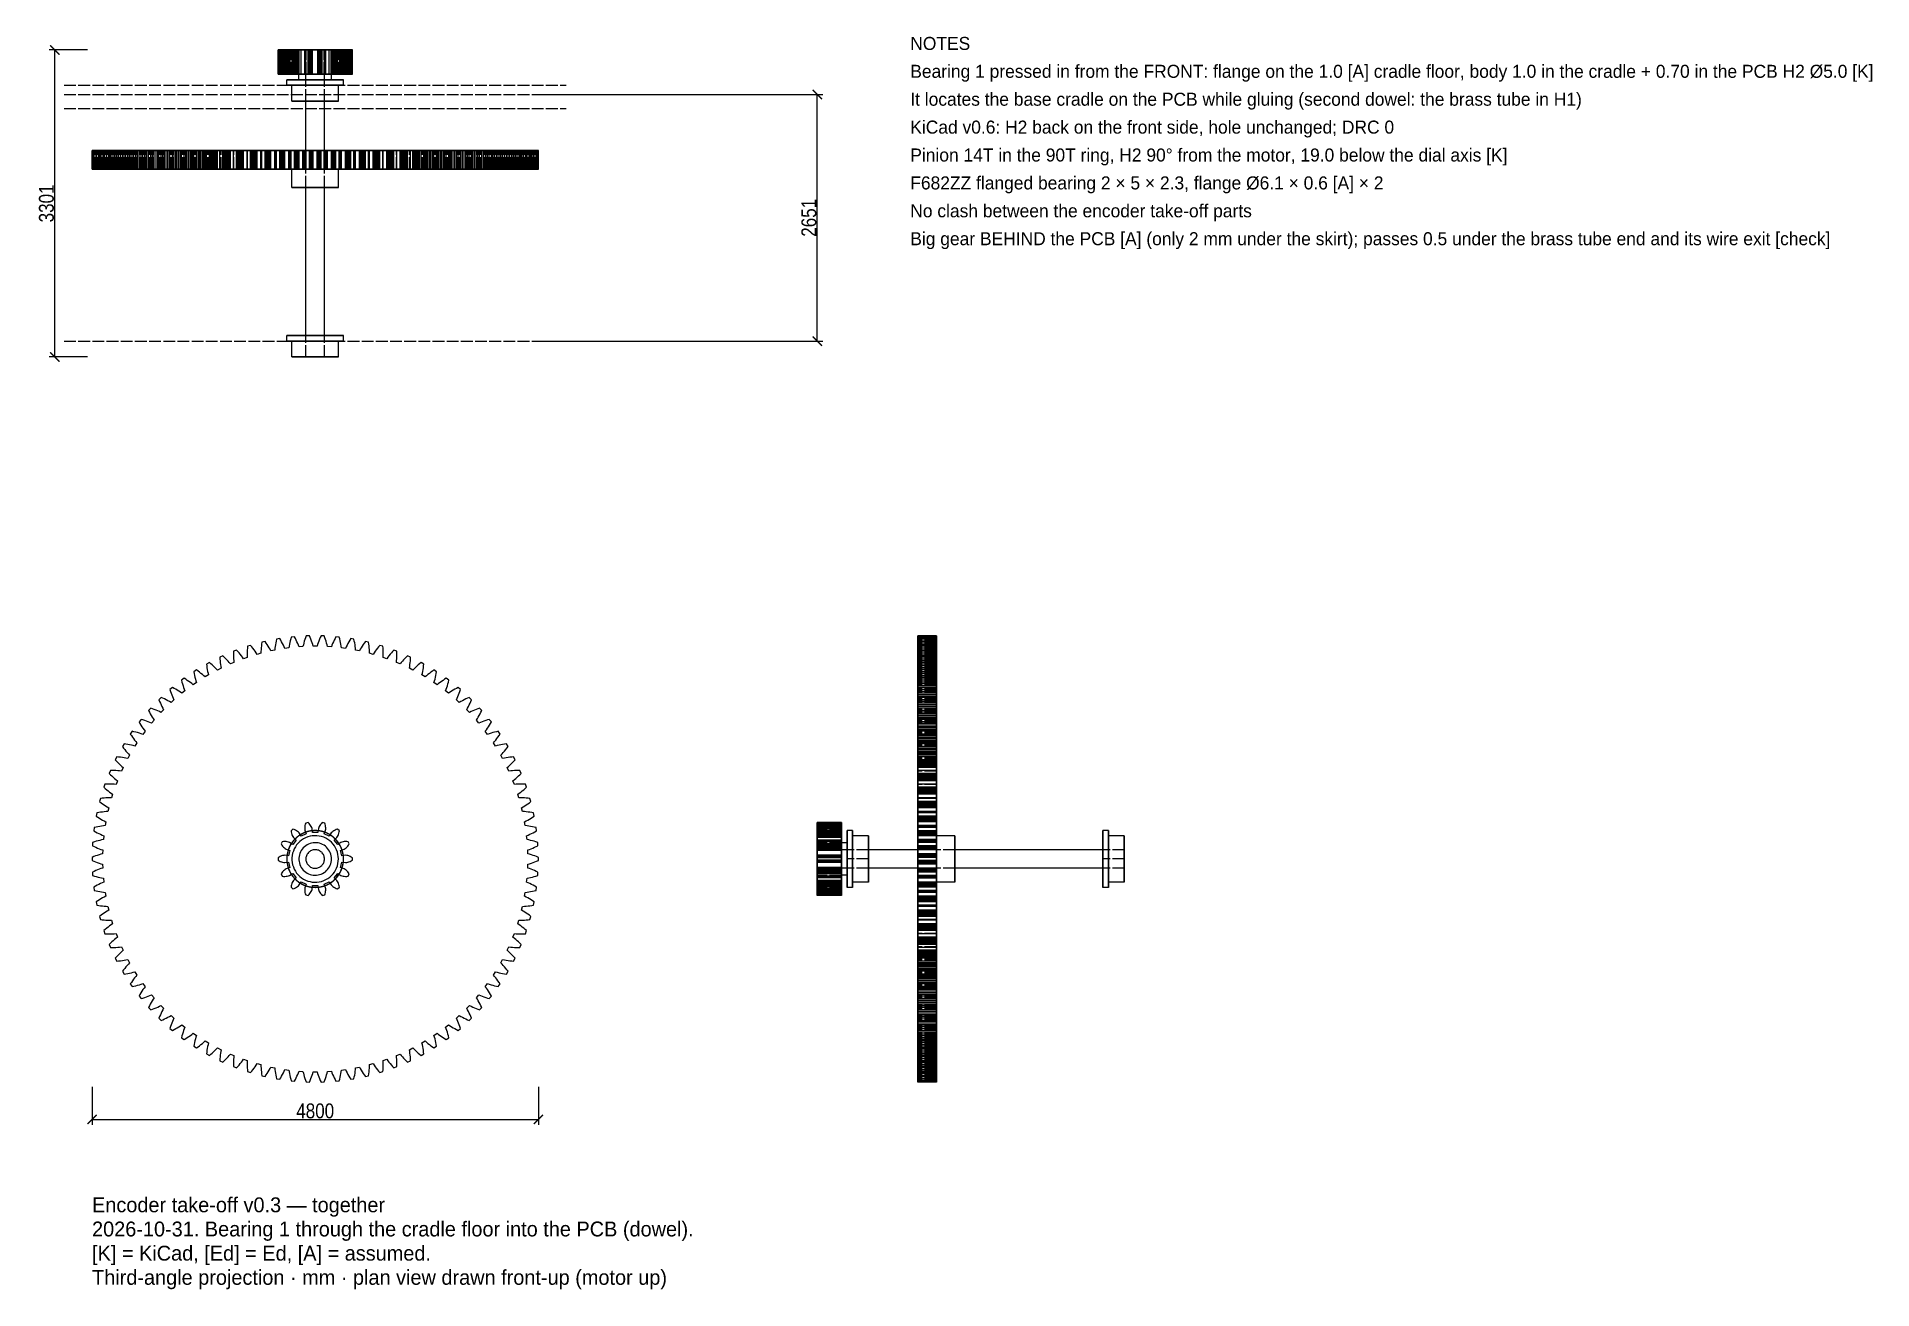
# Model space of a CAD drawing. Header units: millimetres. Extents: x -30 to 167, y -46 to 88.
import ezdxf

# ---------------------------------------------------------------- set-up
doc = ezdxf.new("R2010")
doc.units = ezdxf.units.MM
doc.linetypes.add('DASHED', pattern=[1.524, 1.27, -0.254])
for name, color, linetype in [('DIMS', 3, 'CONTINUOUS'), ('HIDDEN', 8, 'DASHED'), ('TEXT', 7, 'CONTINUOUS'), ('VISIBLE', 7, 'CONTINUOUS')]:
    doc.layers.add(name, color=color, linetype=linetype)
doc.styles.add('OpenSansCondensed-Light', font='OpenSansCondensed-Light.ttf')
doc.dimstyles.new('EZDXF', dxfattribs={"dimtxt": 0.25, "dimasz": 0.175, "dimexe": 0.375, "dimexo": 0.125, "dimgap": 0.1, "dimtad": 1, "dimlfac": 100, "dimzin": 12, "dimdsep": 46, "dimtxsty": 'OpenSansCondensed-Light', "dimblk": 'ARCHTICK', "dimcen": 2.5, "dimazin": 3, "dimtfac": 0.5, "dimtmove": 2, "dimatfit": 3})

msp = doc.modelspace()

# ---------------------------------------------------------------- texts
at = {"layer": 'TEXT'}
for s, height, p in [('NOTES', 1.4, (64, 87.00183)), ('Bearing 1 pressed in from the FRONT: flange on the 1.0 [A] cradle floor, body 1.0 in the cradle + 0.70 in the PCB H2 Ø5.0 [K]', 1.4, (64, 84.00183)), ('It locates the base cradle on the PCB while gluing (second dowel: the brass tube in H1)', 1.4, (64, 81.00183)), ('KiCad v0.6: H2 back on the front side, hole unchanged; DRC 0', 1.4, (64, 78.00183)), ('Pinion 14T in the 90T ring, H2 90° from the motor, 19.0 below the dial axis [K]', 1.4, (64, 75.00183)), ('F682ZZ flanged bearing 2 × 5 × 2.3, flange Ø6.1 × 0.6 [A] × 2', 1.4, (64, 72.00183)), ('No clash between the encoder take-off parts', 1.4, (64, 69.00183)), ('Big gear BEHIND the PCB [A] (only 2 mm under the skirt); passes 0.5 under the brass tube end and its wire exit [check]', 1.4, (64, 66.00183)), ('Encoder take-off v0.3 — together', 1.6, (-23.99936, -37.99183)), ('2026-10-31. Bearing 1 through the cradle floor into the PCB (dowel).', 1.6, (-23.99936, -40.59183)), ('[K] = KiCad, [Ed] = Ed, [A] = assumed.', 1.6, (-23.99936, -43.19183)), ('Third-angle projection · mm · plan view drawn front-up (motor up)', 1.6, (-23.99936, -45.79183))]:
    msp.add_text(s, height=height, dxfattribs=at).set_placement(p)

# ---------------------------------------------------------------- blocks, each defined once
blk = doc.blocks.new('_ARCHTICK')
at = {"color": 0, "linetype": 'BYBLOCK', "const_width": 0.15}
blk.add_lwpolyline([(-0.5, -0.5), (0.5, 0.5)], dxfattribs=at)

# ---------------------------------------------------------------- dimensions: what is measured, and where the dimension line sits
at = {"layer": 'DIMS'}
for base, p1, p2 in [((-28, 53.99183), (-24, 53.99183), (-24, 87.00183)), ((54, 55.69183), (24, 55.69183), (24, 82.20183))]:
    msp.add_linear_dim(base=base, p1=p1, p2=p2, angle=90, dimstyle='EZDXF', override={"dimtxt": 1.6, "dimasz": 1, "dimexe": 0.6, "dimexo": 0.5, "dimdec": 2}, dxfattribs=at).render()
msp.add_linear_dim(base=(-24, -28), p1=(-24, -24), p2=(24, -24), dimstyle='EZDXF', override={"dimtxt": 1.6, "dimasz": 1, "dimexe": 0.6, "dimexo": 0.5, "dimdec": 2}, dxfattribs=at).render()

# ---------------------------------------------------------------- linework, layer by layer
at = {"layer": 'HIDDEN'}
for p, q in [((-27, 83.20183), (27, 83.20183)), ((-27, 82.20183), (27, 82.20183)), ((-27, 80.69183), (27, 80.69183)), ((-27, 55.69183), (27, 55.69183))]:
    msp.add_line(p, q, dxfattribs=at)
for points in [[(-3.99779, 87.00183), (-3.87602, 87.00183)], [(-3.99779, 84.40183), (-3.99779, 87.00183)], [(-3.87602, 87.00183), (-3.75338, 87.00183)], [(-3.87602, 84.40183), (-3.87602, 87.00183)], [(-3.75338, 87.00183), (-3.63037, 87.00183)], [(-3.75338, 84.40183), (-3.75338, 87.00183)], [(-3.65955, 87.00183), (-3.54422, 87.00183)], [(-3.58151, 87.00183), (-3.65955, 87.00183)], [(-3.65955, 87.00183), (-3.58151, 87.00183)], [(-3.63037, 87.00183), (-3.65955, 87.00183)], [(-3.65955, 84.40183), (-3.65955, 87.00183)], [(-3.63037, 87.00183), (-3.50752, 87.00183)], [(-3.50752, 87.00183), (-3.63037, 87.00183)], [(-3.63037, 84.40183), (-3.63037, 87.00183)], [(-3.63037, 84.40183), (-3.63037, 87.00183)], [(-3.49819, 87.00183), (-3.58151, 87.00183)], [(-3.58151, 87.00183), (-3.49819, 87.00183)], [(-3.58151, 84.40183), (-3.58151, 87.00183)], [(-3.58151, 84.40183), (-3.58151, 87.00183)], [(-3.54422, 87.00183), (-3.40284, 87.00183)], [(-3.54422, 84.40183), (-3.54422, 87.00183)], [(-3.50752, 87.00183), (-3.38547, 87.00183)], [(-3.38547, 87.00183), (-3.50752, 87.00183)], [(-3.50752, 84.40183), (-3.50752, 87.00183)], [(-3.50752, 84.40183), (-3.50752, 87.00183)], [(-3.40978, 87.00183), (-3.49819, 87.00183)], [(-3.49819, 87.00183), (-3.40978, 87.00183)], [(-3.49819, 84.40183), (-3.49819, 87.00183)], [(-3.49819, 84.40183), (-3.49819, 87.00183)], [(-3.31638, 87.00183), (-3.40978, 87.00183)], [(-3.40978, 87.00183), (-3.31638, 87.00183)], [(-3.40978, 84.40183), (-3.40978, 87.00183)], [(-3.40978, 84.40183), (-3.40978, 87.00183)], [(-3.40284, 87.00183), (-3.26518, 87.00183)], [(-3.40284, 84.40183), (-3.40284, 87.00183)], [(-3.38547, 87.00183), (-3.26529, 87.00183)], [(-3.26529, 87.00183), (-3.38547, 87.00183)], [(-3.38547, 84.40183), (-3.38547, 87.00183)], [(-3.38547, 84.40183), (-3.38547, 87.00183)], [(-3.21781, 87.00183), (-3.31638, 87.00183)], [(-3.31638, 87.00183), (-3.21781, 87.00183)], [(-3.31638, 84.40183), (-3.31638, 87.00183)], [(-3.31638, 84.40183), (-3.31638, 87.00183)], [(-3.26529, 87.00183), (-2.85434, 87.00183)], [(-2.85434, 87.00183), (-3.26529, 87.00183)], [(-3.26529, 84.40183), (-3.26529, 87.00183)], [(-3.26529, 84.40183), (-3.26529, 87.00183)], [(-3.26518, 87.00183), (-3.13192, 87.00183)], [(-3.26518, 84.40183), (-3.26518, 87.00183)], [(-3.1127, 87.00183), (-3.21781, 87.00183)], [(-3.21781, 87.00183), (-3.1127, 87.00183)], [(-3.21781, 84.40183), (-3.21781, 87.00183)], [(-3.21781, 84.40183), (-3.21781, 87.00183)], [(-3.13192, 87.00183), (-3.00396, 87.00183)], [(-3.13192, 84.40183), (-3.13192, 87.00183)], [(-2.72095, 87.00183), (-3.1127, 87.00183)], [(-3.1127, 87.00183), (-2.72095, 87.00183)], [(-3.1127, 84.40183), (-3.1127, 87.00183)], [(-3.1127, 84.40183), (-3.1127, 87.00183)], [(-3.00396, 87.00183), (-2.88259, 87.00183)], [(-3.00396, 84.40183), (-3.00396, 87.00183)], [(-2.88259, 87.00183), (-2.77115, 87.00183)], [(-2.88259, 84.40183), (-2.88259, 87.00183)], [(-2.85434, 87.00183), (-2.72095, 87.00183)], [(-2.72095, 87.00183), (-2.85434, 87.00183)], [(-2.85434, 84.40183), (-2.85434, 87.00183)], [(-2.85434, 84.40183), (-2.85434, 87.00183)], [(-2.77115, 87.00183), (-2.42239, 87.00183)], [(-2.77115, 84.40183), (-2.77115, 87.00183)], [(-2.72095, 84.40183), (-2.72095, 87.00183)], [(-2.72095, 84.40183), (-2.72095, 87.00183)], [(-2.59649, 87.00183), (-2.38868, 87.00183)], [(-2.57764, 87.00183), (-2.59649, 87.00183)], [(-2.59649, 87.00183), (-2.57764, 87.00183)], [(-2.42239, 87.00183), (-2.59649, 87.00183)], [(-2.59649, 84.40183), (-2.59649, 87.00183)], [(-2.55013, 87.00183), (-2.57764, 87.00183)], [(-2.57764, 87.00183), (-2.55013, 87.00183)], [(-2.57764, 84.40183), (-2.57764, 87.00183)], [(-2.57764, 84.40183), (-2.57764, 87.00183)], [(-2.51383, 87.00183), (-2.55013, 87.00183)], [(-2.55013, 87.00183), (-2.51383, 87.00183)], [(-2.55013, 84.40183), (-2.55013, 87.00183)], [(-2.55013, 84.40183), (-2.55013, 87.00183)], [(-2.46838, 87.00183), (-2.51383, 87.00183)], [(-2.51383, 87.00183), (-2.46838, 87.00183)], [(-2.51383, 84.40183), (-2.51383, 87.00183)], [(-2.51383, 84.40183), (-2.51383, 87.00183)], [(-2.41283, 87.00183), (-2.46838, 87.00183)], [(-2.46838, 87.00183), (-2.41283, 87.00183)], [(-2.46838, 84.40183), (-2.46838, 87.00183)], [(-2.46838, 84.40183), (-2.46838, 87.00183)], [(-2.42239, 87.00183), (-2.04865, 87.00183)], [(-2.04865, 87.00183), (-2.42239, 87.00183)], [(-2.42239, 84.40183), (-2.42239, 87.00183)], [(-2.42239, 84.40183), (-2.42239, 87.00183)], [(-2.3436, 87.00183), (-2.41283, 87.00183)], [(-2.41283, 87.00183), (-2.3436, 87.00183)], [(-2.41283, 84.40183), (-2.41283, 87.00183)], [(-2.41283, 84.40183), (-2.41283, 87.00183)], [(-2.38868, 87.00183), (-2.25568, 87.00183)], [(-2.38868, 84.40183), (-2.38868, 87.00183)], [(-2.04865, 87.00183), (-2.3436, 87.00183)], [(-2.3436, 87.00183), (-2.04865, 87.00183)], [(-2.3436, 84.40183), (-2.3436, 87.00183)], [(-2.3436, 84.40183), (-2.3436, 87.00183)], [(-2.25568, 87.00183), (-2.13026, 87.00183)], [(-2.25568, 84.40183), (-2.25568, 87.00183)], [(-2.13026, 87.00183), (-2.01316, 87.00183)], [(-2.13026, 84.40183), (-2.13026, 87.00183)], [(-2.04865, 84.40183), (-2.04865, 87.00183)], [(-2.04865, 84.40183), (-2.04865, 87.00183)], [(-2.01316, 87.00183), (-1.90543, 87.00183)], [(-2.01316, 84.40183), (-2.01316, 87.00183)], [(-1.90543, 87.00183), (-1.80878, 87.00183)], [(-1.90543, 84.40183), (-1.90543, 87.00183)], [(-1.80878, 87.00183), (-1.72815, 87.00183)], [(-1.80878, 84.40183), (-1.80878, 87.00183)], [(-1.72815, 87.00183), (-1.51065, 87.00183)], [(-1.72815, 84.40183), (-1.72815, 87.00183)], [(-1.51065, 87.00183), (-0.97059, 87.00183)], [(-1.51065, 84.40183), (-1.51065, 87.00183)], [(-1.13149, 87.00183), (-1.12, 87.00183)], [(-1.12995, 87.00183), (-1.13149, 87.00183)], [(-1.13149, 87.00183), (-1.12995, 87.00183)], [(-0.97059, 87.00183), (-1.13149, 87.00183)], [(-1.13149, 84.40183), (-1.13149, 87.00183)], [(-1.11032, 87.00183), (-1.12995, 87.00183)], [(-1.12995, 87.00183), (-1.11032, 87.00183)], [(-1.12995, 84.40183), (-1.12995, 87.00183)], [(-1.12995, 84.40183), (-1.12995, 87.00183)], [(-1.12, 87.00183), (-1.09699, 87.00183)], [(-1.12, 84.40183), (-1.12, 87.00183)], [(-0.97059, 87.00183), (-1.11032, 87.00183)], [(-1.11032, 87.00183), (-0.97059, 87.00183)], [(-1.11032, 84.40183), (-1.11032, 87.00183)], [(-1.11032, 84.40183), (-1.11032, 87.00183)], [(-1.09699, 87.00183), (-1.06323, 87.00183)], [(-1.09699, 84.40183), (-1.09699, 87.00183)], [(-1.06323, 87.00183), (-1.01916, 87.00183)], [(-1.06323, 84.40183), (-1.06323, 87.00183)], [(-1.01916, 87.00183), (-0.76003, 87.00183)], [(-1.01916, 84.40183), (-1.01916, 87.00183)], [(1, 87.00183), (0.96825, 87.00183), (0.93651, 87.00183), (0.90476, 87.00183), (0.87302, 87.00183), (0.84127, 87.00183), (0.80952, 87.00183), (0.77778, 87.00183), (0.74603, 87.00183), (0.71429, 87.00183), (0.68254, 87.00183), (0.65079, 87.00183), (0.61905, 87.00183), (0.5873, 87.00183), (0.55556, 87.00183), (0.52381, 87.00183), (0.49206, 87.00183), (0.46032, 87.00183), (0.42857, 87.00183), (0.39683, 87.00183), (0.36508, 87.00183), (0.33333, 87.00183), (0.30159, 87.00183), (0.26984, 87.00183), (0.2381, 87.00183), (0.20635, 87.00183), (0.1746, 87.00183), (0.14286, 87.00183), (0.11111, 87.00183), (0.07937, 87.00183), (0.04762, 87.00183), (0.01587, 87.00183), (-0.01587, 87.00183), (-0.04762, 87.00183), (-0.07937, 87.00183), (-0.11111, 87.00183), (-0.14286, 87.00183), (-0.1746, 87.00183), (-0.20635, 87.00183), (-0.2381, 87.00183), (-0.26984, 87.00183), (-0.30159, 87.00183), (-0.33333, 87.00183), (-0.36508, 87.00183), (-0.39683, 87.00183), (-0.42857, 87.00183), (-0.46032, 87.00183), (-0.49206, 87.00183), (-0.52381, 87.00183), (-0.55556, 87.00183), (-0.5873, 87.00183), (-0.61905, 87.00183), (-0.65079, 87.00183), (-0.68254, 87.00183), (-0.71429, 87.00183), (-0.74603, 87.00183), (-0.77778, 87.00183), (-0.80952, 87.00183), (-0.84127, 87.00183), (-0.87302, 87.00183), (-0.90476, 87.00183), (-0.93651, 87.00183), (-0.96825, 87.00183), (-1, 87.00183)], [(-1, 87.00183), (-0.96825, 87.00183), (-0.93651, 87.00183), (-0.90476, 87.00183), (-0.87302, 87.00183), (-0.84127, 87.00183), (-0.80952, 87.00183), (-0.77778, 87.00183), (-0.74603, 87.00183), (-0.71429, 87.00183), (-0.68254, 87.00183), (-0.65079, 87.00183), (-0.61905, 87.00183), (-0.5873, 87.00183), (-0.55556, 87.00183), (-0.52381, 87.00183), (-0.49206, 87.00183), (-0.46032, 87.00183), (-0.42857, 87.00183), (-0.39683, 87.00183), (-0.36508, 87.00183), (-0.33333, 87.00183), (-0.30159, 87.00183), (-0.26984, 87.00183), (-0.2381, 87.00183), (-0.20635, 87.00183), (-0.1746, 87.00183), (-0.14286, 87.00183), (-0.11111, 87.00183), (-0.07937, 87.00183), (-0.04762, 87.00183), (-0.01587, 87.00183), (0.01587, 87.00183), (0.04762, 87.00183), (0.07937, 87.00183), (0.11111, 87.00183), (0.14286, 87.00183), (0.1746, 87.00183), (0.20635, 87.00183), (0.2381, 87.00183), (0.26984, 87.00183), (0.30159, 87.00183), (0.33333, 87.00183), (0.36508, 87.00183), (0.39683, 87.00183), (0.42857, 87.00183), (0.46032, 87.00183), (0.49206, 87.00183), (0.52381, 87.00183), (0.55556, 87.00183), (0.5873, 87.00183), (0.61905, 87.00183), (0.65079, 87.00183), (0.68254, 87.00183), (0.71429, 87.00183), (0.74603, 87.00183), (0.77778, 87.00183), (0.80952, 87.00183), (0.84127, 87.00183), (0.87302, 87.00183), (0.90476, 87.00183), (0.93651, 87.00183), (0.96825, 87.00183), (1, 87.00183)], [(1, 87.00183), (0.96825, 87.00183), (0.93651, 87.00183), (0.90476, 87.00183), (0.87302, 87.00183), (0.84127, 87.00183), (0.80952, 87.00183), (0.77778, 87.00183), (0.74603, 87.00183), (0.71429, 87.00183), (0.68254, 87.00183), (0.65079, 87.00183), (0.61905, 87.00183), (0.5873, 87.00183), (0.55556, 87.00183), (0.52381, 87.00183), (0.49206, 87.00183), (0.46032, 87.00183), (0.42857, 87.00183), (0.39683, 87.00183), (0.36508, 87.00183), (0.33333, 87.00183), (0.30159, 87.00183), (0.26984, 87.00183), (0.2381, 87.00183), (0.20635, 87.00183), (0.1746, 87.00183), (0.14286, 87.00183), (0.11111, 87.00183), (0.07937, 87.00183), (0.04762, 87.00183), (0.01587, 87.00183), (-0.01587, 87.00183), (-0.04762, 87.00183), (-0.07937, 87.00183), (-0.11111, 87.00183), (-0.14286, 87.00183), (-0.1746, 87.00183), (-0.20635, 87.00183), (-0.2381, 87.00183), (-0.26984, 87.00183), (-0.30159, 87.00183), (-0.33333, 87.00183), (-0.36508, 87.00183), (-0.39683, 87.00183), (-0.42857, 87.00183), (-0.46032, 87.00183), (-0.49206, 87.00183), (-0.52381, 87.00183), (-0.55556, 87.00183), (-0.5873, 87.00183), (-0.61905, 87.00183), (-0.65079, 87.00183), (-0.68254, 87.00183), (-0.71429, 87.00183), (-0.74603, 87.00183), (-0.77778, 87.00183), (-0.80952, 87.00183), (-0.84127, 87.00183), (-0.87302, 87.00183), (-0.90476, 87.00183), (-0.93651, 87.00183), (-0.96825, 87.00183), (-1, 87.00183)], [(-1, 87.00183), (-0.96825, 87.00183), (-0.93651, 87.00183), (-0.90476, 87.00183), (-0.87302, 87.00183), (-0.84127, 87.00183), (-0.80952, 87.00183), (-0.77778, 87.00183), (-0.74603, 87.00183), (-0.71429, 87.00183), (-0.68254, 87.00183), (-0.65079, 87.00183), (-0.61905, 87.00183), (-0.5873, 87.00183), (-0.55556, 87.00183), (-0.52381, 87.00183), (-0.49206, 87.00183), (-0.46032, 87.00183), (-0.42857, 87.00183), (-0.39683, 87.00183), (-0.36508, 87.00183), (-0.33333, 87.00183), (-0.30159, 87.00183), (-0.26984, 87.00183), (-0.2381, 87.00183), (-0.20635, 87.00183), (-0.1746, 87.00183), (-0.14286, 87.00183), (-0.11111, 87.00183), (-0.07937, 87.00183), (-0.04762, 87.00183), (-0.01587, 87.00183), (0.01587, 87.00183), (0.04762, 87.00183), (0.07937, 87.00183), (0.11111, 87.00183), (0.14286, 87.00183), (0.1746, 87.00183), (0.20635, 87.00183), (0.2381, 87.00183), (0.26984, 87.00183), (0.30159, 87.00183), (0.33333, 87.00183), (0.36508, 87.00183), (0.39683, 87.00183), (0.42857, 87.00183), (0.46032, 87.00183), (0.49206, 87.00183), (0.52381, 87.00183), (0.55556, 87.00183), (0.5873, 87.00183), (0.61905, 87.00183), (0.65079, 87.00183), (0.68254, 87.00183), (0.71429, 87.00183), (0.74603, 87.00183), (0.77778, 87.00183), (0.80952, 87.00183), (0.84127, 87.00183), (0.87302, 87.00183), (0.90476, 87.00183), (0.93651, 87.00183), (0.96825, 87.00183), (1, 87.00183)], [(-1, 83.80183), (-1, 87.00183)], [(-1, 81.50183), (-1, 87.00183)], [(-0.97059, 84.40183), (-0.97059, 87.00183)], [(-0.97059, 84.40183), (-0.97059, 87.00183)], [(-0.76003, 87.00183), (-0.66176, 87.00183)], [(-0.76003, 84.40183), (-0.76003, 87.00183)], [(-0.66176, 87.00183), (-0.57342, 87.00183)], [(-0.66176, 84.40183), (-0.66176, 87.00183)], [(-0.57342, 87.00183), (-0.49567, 87.00183)], [(-0.57342, 84.40183), (-0.57342, 87.00183)], [(-0.49567, 87.00183), (-0.4295, 87.00183)], [(-0.49567, 84.40183), (-0.49567, 87.00183)], [(-0.4295, 87.00183), (-0.37672, 87.00183)], [(-0.4295, 84.40183), (-0.4295, 87.00183)], [(-0.37672, 87.00183), (-0.34287, 87.00183)], [(-0.37672, 84.40183), (-0.37672, 87.00183)], [(-0.34287, 87.00183), (-0.29971, 87.00183)], [(-0.34287, 84.40183), (-0.34287, 87.00183)], [(-0.29971, 87.00183), (0.29971, 87.00183)], [(-0.29971, 84.40183), (-0.29971, 87.00183)], [(0.29971, 87.00183), (0.34287, 87.00183)], [(0.29971, 84.40183), (0.29971, 87.00183)], [(0.34287, 87.00183), (0.37672, 87.00183)], [(0.34287, 84.40183), (0.34287, 87.00183)], [(0.37672, 87.00183), (0.4295, 87.00183)], [(0.37672, 84.40183), (0.37672, 87.00183)], [(0.4295, 87.00183), (0.49567, 87.00183)], [(0.4295, 84.40183), (0.4295, 87.00183)], [(0.49567, 87.00183), (0.57342, 87.00183)], [(0.49567, 84.40183), (0.49567, 87.00183)], [(0.57342, 87.00183), (0.66176, 87.00183)], [(0.57342, 84.40183), (0.57342, 87.00183)], [(0.66176, 87.00183), (0.76003, 87.00183)], [(0.66176, 84.40183), (0.66176, 87.00183)], [(0.76003, 87.00183), (1.01916, 87.00183)], [(0.76003, 84.40183), (0.76003, 87.00183)], [(0.97059, 87.00183), (1.51065, 87.00183)], [(1.11032, 87.00183), (0.97059, 87.00183)], [(1.13149, 87.00183), (0.97059, 87.00183)], [(0.97059, 87.00183), (1.11032, 87.00183)], [(0.97059, 84.40183), (0.97059, 87.00183)], [(0.97059, 84.40183), (0.97059, 87.00183)], [(1, 83.80183), (1, 87.00183)], [(1, 81.50183), (1, 87.00183)], [(1.01916, 87.00183), (1.06323, 87.00183)], [(1.01916, 84.40183), (1.01916, 87.00183)], [(1.06323, 87.00183), (1.09699, 87.00183)], [(1.06323, 84.40183), (1.06323, 87.00183)], [(1.09699, 87.00183), (1.12, 87.00183)], [(1.09699, 84.40183), (1.09699, 87.00183)], [(1.12995, 87.00183), (1.11032, 87.00183)], [(1.11032, 87.00183), (1.12995, 87.00183)], [(1.11032, 84.40183), (1.11032, 87.00183)], [(1.11032, 84.40183), (1.11032, 87.00183)], [(1.12, 87.00183), (1.13149, 87.00183)], [(1.12, 84.40183), (1.12, 87.00183)], [(1.13149, 87.00183), (1.12995, 87.00183)], [(1.12995, 87.00183), (1.13149, 87.00183)], [(1.12995, 84.40183), (1.12995, 87.00183)], [(1.12995, 84.40183), (1.12995, 87.00183)], [(1.13149, 84.40183), (1.13149, 87.00183)], [(1.51065, 87.00183), (1.72815, 87.00183)], [(1.51065, 84.40183), (1.51065, 87.00183)], [(1.72815, 87.00183), (1.80878, 87.00183)], [(1.72815, 84.40183), (1.72815, 87.00183)], [(1.80878, 87.00183), (1.90543, 87.00183)], [(1.80878, 84.40183), (1.80878, 87.00183)], [(1.90543, 87.00183), (2.01316, 87.00183)], [(1.90543, 84.40183), (1.90543, 87.00183)], [(2.01316, 87.00183), (2.13026, 87.00183)], [(2.01316, 84.40183), (2.01316, 87.00183)], [(2.04865, 87.00183), (2.42239, 87.00183)], [(2.3436, 87.00183), (2.04865, 87.00183)], [(2.42239, 87.00183), (2.04865, 87.00183)], [(2.04865, 87.00183), (2.3436, 87.00183)], [(2.04865, 84.40183), (2.04865, 87.00183)], [(2.04865, 84.40183), (2.04865, 87.00183)], [(2.13026, 87.00183), (2.25568, 87.00183)], [(2.13026, 84.40183), (2.13026, 87.00183)], [(2.25568, 87.00183), (2.38868, 87.00183)], [(2.25568, 84.40183), (2.25568, 87.00183)], [(2.41283, 87.00183), (2.3436, 87.00183)], [(2.3436, 87.00183), (2.41283, 87.00183)], [(2.3436, 84.40183), (2.3436, 87.00183)], [(2.3436, 84.40183), (2.3436, 87.00183)], [(2.38868, 87.00183), (2.59649, 87.00183)], [(2.38868, 84.40183), (2.38868, 87.00183)], [(2.46838, 87.00183), (2.41283, 87.00183)], [(2.41283, 87.00183), (2.46838, 87.00183)], [(2.41283, 84.40183), (2.41283, 87.00183)], [(2.41283, 84.40183), (2.41283, 87.00183)], [(2.42239, 87.00183), (2.77115, 87.00183)], [(2.59649, 87.00183), (2.42239, 87.00183)], [(2.42239, 84.40183), (2.42239, 87.00183)], [(2.42239, 84.40183), (2.42239, 87.00183)], [(2.51383, 87.00183), (2.46838, 87.00183)], [(2.46838, 87.00183), (2.51383, 87.00183)], [(2.46838, 84.40183), (2.46838, 87.00183)], [(2.46838, 84.40183), (2.46838, 87.00183)], [(2.55013, 87.00183), (2.51383, 87.00183)], [(2.51383, 87.00183), (2.55013, 87.00183)], [(2.51383, 84.40183), (2.51383, 87.00183)], [(2.51383, 84.40183), (2.51383, 87.00183)], [(2.57764, 87.00183), (2.55013, 87.00183)], [(2.55013, 87.00183), (2.57764, 87.00183)], [(2.55013, 84.40183), (2.55013, 87.00183)], [(2.55013, 84.40183), (2.55013, 87.00183)], [(2.59649, 87.00183), (2.57764, 87.00183)], [(2.57764, 87.00183), (2.59649, 87.00183)], [(2.57764, 84.40183), (2.57764, 87.00183)], [(2.57764, 84.40183), (2.57764, 87.00183)], [(2.59649, 84.40183), (2.59649, 87.00183)], [(2.72095, 84.40183), (2.72095, 87.00183)], [(2.72095, 87.00183), (2.85434, 87.00183)], [(3.1127, 87.00183), (2.72095, 87.00183)], [(2.85434, 87.00183), (2.72095, 87.00183)], [(2.72095, 87.00183), (3.1127, 87.00183)], [(2.72095, 84.40183), (2.72095, 87.00183)], [(2.77115, 87.00183), (2.88259, 87.00183)], [(2.77115, 84.40183), (2.77115, 87.00183)], [(2.85434, 84.40183), (2.85434, 87.00183)], [(2.85434, 87.00183), (3.26529, 87.00183)], [(3.26529, 87.00183), (2.85434, 87.00183)], [(2.85434, 84.40183), (2.85434, 87.00183)], [(2.88259, 87.00183), (3.00396, 87.00183)], [(2.88259, 84.40183), (2.88259, 87.00183)], [(3.00396, 87.00183), (3.13192, 87.00183)], [(3.00396, 84.40183), (3.00396, 87.00183)], [(3.21781, 87.00183), (3.1127, 87.00183)], [(3.1127, 87.00183), (3.21781, 87.00183)], [(3.1127, 84.40183), (3.1127, 87.00183)], [(3.1127, 84.40183), (3.1127, 87.00183)], [(3.13192, 87.00183), (3.26518, 87.00183)], [(3.13192, 84.40183), (3.13192, 87.00183)], [(3.31638, 87.00183), (3.21781, 87.00183)], [(3.21781, 87.00183), (3.31638, 87.00183)], [(3.21781, 84.40183), (3.21781, 87.00183)], [(3.21781, 84.40183), (3.21781, 87.00183)], [(3.26518, 87.00183), (3.40284, 87.00183)], [(3.26518, 84.40183), (3.26518, 87.00183)], [(3.26529, 84.40183), (3.26529, 87.00183)], [(3.26529, 87.00183), (3.38547, 87.00183)], [(3.38547, 87.00183), (3.26529, 87.00183)], [(3.26529, 84.40183), (3.26529, 87.00183)], [(3.40978, 87.00183), (3.31638, 87.00183)], [(3.31638, 87.00183), (3.40978, 87.00183)], [(3.31638, 84.40183), (3.31638, 87.00183)], [(3.31638, 84.40183), (3.31638, 87.00183)], [(3.38547, 84.40183), (3.38547, 87.00183)], [(3.38547, 87.00183), (3.50752, 87.00183)], [(3.50752, 87.00183), (3.38547, 87.00183)], [(3.38547, 84.40183), (3.38547, 87.00183)], [(3.40284, 87.00183), (3.54422, 87.00183)], [(3.40284, 84.40183), (3.40284, 87.00183)], [(3.49819, 87.00183), (3.40978, 87.00183)], [(3.40978, 87.00183), (3.49819, 87.00183)], [(3.40978, 84.40183), (3.40978, 87.00183)], [(3.40978, 84.40183), (3.40978, 87.00183)], [(3.58151, 87.00183), (3.49819, 87.00183)], [(3.49819, 87.00183), (3.58151, 87.00183)], [(3.49819, 84.40183), (3.49819, 87.00183)], [(3.49819, 84.40183), (3.49819, 87.00183)], [(3.50752, 87.00183), (3.63037, 87.00183)], [(3.63037, 87.00183), (3.50752, 87.00183)], [(3.50752, 84.40183), (3.50752, 87.00183)], [(3.50752, 84.40183), (3.50752, 87.00183)], [(3.54422, 87.00183), (3.65955, 87.00183)], [(3.54422, 84.40183), (3.54422, 87.00183)], [(3.65955, 87.00183), (3.58151, 87.00183)], [(3.58151, 87.00183), (3.65955, 87.00183)], [(3.58151, 84.40183), (3.58151, 87.00183)], [(3.58151, 84.40183), (3.58151, 87.00183)], [(3.63037, 87.00183), (3.75338, 87.00183)], [(3.65955, 87.00183), (3.63037, 87.00183)], [(3.63037, 84.40183), (3.63037, 87.00183)], [(3.63037, 84.40183), (3.63037, 87.00183)], [(3.65955, 84.40183), (3.65955, 87.00183)], [(3.75338, 87.00183), (3.87602, 87.00183)], [(3.75338, 84.40183), (3.75338, 87.00183)], [(3.87602, 87.00183), (3.99779, 87.00183)], [(3.87602, 84.40183), (3.87602, 87.00183)], [(3.99779, 84.40183), (3.99779, 87.00183)], [(-3.99779, 84.40183), (-3.87602, 84.40183)], [(-3.87602, 84.40183), (-3.75338, 84.40183)], [(-3.75338, 84.40183), (-3.63037, 84.40183)], [(-3.65955, 84.40183), (-3.54422, 84.40183)], [(-3.58151, 84.40183), (-3.65955, 84.40183)], [(-3.65955, 84.40183), (-3.58151, 84.40183)], [(-3.63037, 84.40183), (-3.65955, 84.40183)], [(-3.63037, 84.40183), (-3.50752, 84.40183)], [(-3.50752, 84.40183), (-3.63037, 84.40183)], [(-3.49819, 84.40183), (-3.58151, 84.40183)], [(-3.58151, 84.40183), (-3.49819, 84.40183)], [(-3.54422, 84.40183), (-3.40284, 84.40183)], [(-3.50752, 84.40183), (-3.38547, 84.40183)], [(-3.38547, 84.40183), (-3.50752, 84.40183)], [(-3.40978, 84.40183), (-3.49819, 84.40183)], [(-3.49819, 84.40183), (-3.40978, 84.40183)], [(-3.31638, 84.40183), (-3.40978, 84.40183)], [(-3.40978, 84.40183), (-3.31638, 84.40183)], [(-3.40284, 84.40183), (-3.26518, 84.40183)], [(-3.38547, 84.40183), (-3.26529, 84.40183)], [(-3.26529, 84.40183), (-3.38547, 84.40183)], [(-3.21781, 84.40183), (-3.31638, 84.40183)], [(-3.31638, 84.40183), (-3.21781, 84.40183)], [(-3.26529, 84.40183), (-2.85434, 84.40183)], [(-2.85434, 84.40183), (-3.26529, 84.40183)], [(-3.26518, 84.40183), (-3.13192, 84.40183)], [(-3.1127, 84.40183), (-3.21781, 84.40183)], [(-3.21781, 84.40183), (-3.1127, 84.40183)], [(-3.13192, 84.40183), (-3.00396, 84.40183)], [(-2.72095, 84.40183), (-3.1127, 84.40183)], [(-3.1127, 84.40183), (-2.72095, 84.40183)], [(-3.05, 83.80183), (-2.95317, 83.80183), (-2.85635, 83.80183), (-2.75952, 83.80183), (-2.6627, 83.80183), (-2.56587, 83.80183), (-2.46905, 83.80183), (-2.37222, 83.80183), (-2.2754, 83.80183), (-2.17857, 83.80183), (-2.08175, 83.80183), (-1.98492, 83.80183), (-1.8881, 83.80183), (-1.79127, 83.80183), (-1.69444, 83.80183), (-1.59762, 83.80183), (-1.50079, 83.80183), (-1.40397, 83.80183), (-1.30714, 83.80183), (-1.21032, 83.80183), (-1.11349, 83.80183), (-1.01667, 83.80183), (-0.91984, 83.80183), (-0.82302, 83.80183), (-0.72619, 83.80183), (-0.62937, 83.80183), (-0.53254, 83.80183), (-0.43571, 83.80183), (-0.33889, 83.80183), (-0.24206, 83.80183), (-0.14524, 83.80183), (-0.04841, 83.80183), (0.04841, 83.80183), (0.14524, 83.80183), (0.24206, 83.80183), (0.33889, 83.80183), (0.43571, 83.80183), (0.53254, 83.80183), (0.62937, 83.80183), (0.72619, 83.80183), (0.82302, 83.80183), (0.91984, 83.80183), (1.01667, 83.80183), (1.11349, 83.80183), (1.21032, 83.80183), (1.30714, 83.80183), (1.40397, 83.80183), (1.50079, 83.80183), (1.59762, 83.80183), (1.69444, 83.80183), (1.79127, 83.80183), (1.8881, 83.80183), (1.98492, 83.80183), (2.08175, 83.80183), (2.17857, 83.80183), (2.2754, 83.80183), (2.37222, 83.80183), (2.46905, 83.80183), (2.56587, 83.80183), (2.6627, 83.80183), (2.75952, 83.80183), (2.85635, 83.80183), (2.95317, 83.80183), (3.05, 83.80183)], [(-3.05, 83.20183), (-2.95317, 83.20183), (-2.85635, 83.20183), (-2.75952, 83.20183), (-2.6627, 83.20183), (-2.56587, 83.20183), (-2.46905, 83.20183), (-2.37222, 83.20183), (-2.2754, 83.20183), (-2.17857, 83.20183), (-2.08175, 83.20183), (-1.98492, 83.20183), (-1.8881, 83.20183), (-1.79127, 83.20183), (-1.69444, 83.20183), (-1.59762, 83.20183), (-1.50079, 83.20183), (-1.40397, 83.20183), (-1.30714, 83.20183), (-1.21032, 83.20183), (-1.11349, 83.20183), (-1.01667, 83.20183), (-0.91984, 83.20183), (-0.82302, 83.20183), (-0.72619, 83.20183), (-0.62937, 83.20183), (-0.53254, 83.20183), (-0.43571, 83.20183), (-0.33889, 83.20183), (-0.24206, 83.20183), (-0.14524, 83.20183), (-0.04841, 83.20183), (0.04841, 83.20183), (0.14524, 83.20183), (0.24206, 83.20183), (0.33889, 83.20183), (0.43571, 83.20183), (0.53254, 83.20183), (0.62937, 83.20183), (0.72619, 83.20183), (0.82302, 83.20183), (0.91984, 83.20183), (1.01667, 83.20183), (1.11349, 83.20183), (1.21032, 83.20183), (1.30714, 83.20183), (1.40397, 83.20183), (1.50079, 83.20183), (1.59762, 83.20183), (1.69444, 83.20183), (1.79127, 83.20183), (1.8881, 83.20183), (1.98492, 83.20183), (2.08175, 83.20183), (2.17857, 83.20183), (2.2754, 83.20183), (2.37222, 83.20183), (2.46905, 83.20183), (2.56587, 83.20183), (2.6627, 83.20183), (2.75952, 83.20183), (2.85635, 83.20183), (2.95317, 83.20183), (3.05, 83.20183)], [(-3.00396, 84.40183), (-2.88259, 84.40183)], [(-2.88259, 84.40183), (-2.77115, 84.40183)], [(-2.85434, 84.40183), (-2.72095, 84.40183)], [(-2.72095, 84.40183), (-2.85434, 84.40183)], [(-2.77115, 84.40183), (-2.42239, 84.40183)], [(-2.59649, 84.40183), (-2.38868, 84.40183)], [(-2.57764, 84.40183), (-2.59649, 84.40183)], [(-2.59649, 84.40183), (-2.57764, 84.40183)], [(-2.42239, 84.40183), (-2.59649, 84.40183)], [(-2.55013, 84.40183), (-2.57764, 84.40183)], [(-2.57764, 84.40183), (-2.55013, 84.40183)], [(-2.51383, 84.40183), (-2.55013, 84.40183)], [(-2.55013, 84.40183), (-2.51383, 84.40183)], [(-2.46838, 84.40183), (-2.51383, 84.40183)], [(-2.51383, 84.40183), (-2.46838, 84.40183)], [(2.5, 83.20183), (2.42063, 83.20183), (2.34127, 83.20183), (2.2619, 83.20183), (2.18254, 83.20183), (2.10317, 83.20183), (2.02381, 83.20183), (1.94444, 83.20183), (1.86508, 83.20183), (1.78571, 83.20183), (1.70635, 83.20183), (1.62698, 83.20183), (1.54762, 83.20183), (1.46825, 83.20183), (1.38889, 83.20183), (1.30952, 83.20183), (1.23016, 83.20183), (1.15079, 83.20183), (1.07143, 83.20183), (0.99206, 83.20183), (0.9127, 83.20183), (0.83333, 83.20183), (0.75397, 83.20183), (0.6746, 83.20183), (0.59524, 83.20183), (0.51587, 83.20183), (0.43651, 83.20183), (0.35714, 83.20183), (0.27778, 83.20183), (0.19841, 83.20183), (0.11905, 83.20183), (0.03968, 83.20183), (-0.03968, 83.20183), (-0.11905, 83.20183), (-0.19841, 83.20183), (-0.27778, 83.20183), (-0.35714, 83.20183), (-0.43651, 83.20183), (-0.51587, 83.20183), (-0.59524, 83.20183), (-0.6746, 83.20183), (-0.75397, 83.20183), (-0.83333, 83.20183), (-0.9127, 83.20183), (-0.99206, 83.20183), (-1.07143, 83.20183), (-1.15079, 83.20183), (-1.23016, 83.20183), (-1.30952, 83.20183), (-1.38889, 83.20183), (-1.46825, 83.20183), (-1.54762, 83.20183), (-1.62698, 83.20183), (-1.70635, 83.20183), (-1.78571, 83.20183), (-1.86508, 83.20183), (-1.94444, 83.20183), (-2.02381, 83.20183), (-2.10317, 83.20183), (-2.18254, 83.20183), (-2.2619, 83.20183), (-2.34127, 83.20183), (-2.42063, 83.20183), (-2.5, 83.20183)], [(-2.5, 83.20183), (-2.42063, 83.20183), (-2.34127, 83.20183), (-2.2619, 83.20183), (-2.18254, 83.20183), (-2.10317, 83.20183), (-2.02381, 83.20183), (-1.94444, 83.20183), (-1.86508, 83.20183), (-1.78571, 83.20183), (-1.70635, 83.20183), (-1.62698, 83.20183), (-1.54762, 83.20183), (-1.46825, 83.20183), (-1.38889, 83.20183), (-1.30952, 83.20183), (-1.23016, 83.20183), (-1.15079, 83.20183), (-1.07143, 83.20183), (-0.99206, 83.20183), (-0.9127, 83.20183), (-0.83333, 83.20183), (-0.75397, 83.20183), (-0.6746, 83.20183), (-0.59524, 83.20183), (-0.51587, 83.20183), (-0.43651, 83.20183), (-0.35714, 83.20183), (-0.27778, 83.20183), (-0.19841, 83.20183), (-0.11905, 83.20183), (-0.03968, 83.20183), (0.03968, 83.20183), (0.11905, 83.20183), (0.19841, 83.20183), (0.27778, 83.20183), (0.35714, 83.20183), (0.43651, 83.20183), (0.51587, 83.20183), (0.59524, 83.20183), (0.6746, 83.20183), (0.75397, 83.20183), (0.83333, 83.20183), (0.9127, 83.20183), (0.99206, 83.20183), (1.07143, 83.20183), (1.15079, 83.20183), (1.23016, 83.20183), (1.30952, 83.20183), (1.38889, 83.20183), (1.46825, 83.20183), (1.54762, 83.20183), (1.62698, 83.20183), (1.70635, 83.20183), (1.78571, 83.20183), (1.86508, 83.20183), (1.94444, 83.20183), (2.02381, 83.20183), (2.10317, 83.20183), (2.18254, 83.20183), (2.2619, 83.20183), (2.34127, 83.20183), (2.42063, 83.20183), (2.5, 83.20183)], [(-2.41283, 84.40183), (-2.46838, 84.40183)], [(-2.46838, 84.40183), (-2.41283, 84.40183)], [(-2.42239, 84.40183), (-2.04865, 84.40183)], [(-2.04865, 84.40183), (-2.42239, 84.40183)], [(-2.3436, 84.40183), (-2.41283, 84.40183)], [(-2.41283, 84.40183), (-2.3436, 84.40183)], [(-2.38868, 84.40183), (-2.25568, 84.40183)], [(-2.04865, 84.40183), (-2.3436, 84.40183)], [(-2.3436, 84.40183), (-2.04865, 84.40183)], [(-2.25568, 84.40183), (-2.13026, 84.40183)], [(-2.13026, 84.40183), (-2.01316, 84.40183)], [(-2.01316, 84.40183), (-1.90543, 84.40183)], [(-1.90543, 84.40183), (-1.80878, 84.40183)], [(-1.80878, 84.40183), (-1.72815, 84.40183)], [(1.75, 84.40183), (1.69444, 84.40183), (1.63889, 84.40183), (1.58333, 84.40183), (1.52778, 84.40183), (1.47222, 84.40183), (1.41667, 84.40183), (1.36111, 84.40183), (1.30556, 84.40183), (1.25, 84.40183), (1.19444, 84.40183), (1.13889, 84.40183), (1.08333, 84.40183), (1.02778, 84.40183), (0.97222, 84.40183), (0.91667, 84.40183), (0.86111, 84.40183), (0.80556, 84.40183), (0.75, 84.40183), (0.69444, 84.40183), (0.63889, 84.40183), (0.58333, 84.40183), (0.52778, 84.40183), (0.47222, 84.40183), (0.41667, 84.40183), (0.36111, 84.40183), (0.30556, 84.40183), (0.25, 84.40183), (0.19444, 84.40183), (0.13889, 84.40183), (0.08333, 84.40183), (0.02778, 84.40183), (-0.02778, 84.40183), (-0.08333, 84.40183), (-0.13889, 84.40183), (-0.19444, 84.40183), (-0.25, 84.40183), (-0.30556, 84.40183), (-0.36111, 84.40183), (-0.41667, 84.40183), (-0.47222, 84.40183), (-0.52778, 84.40183), (-0.58333, 84.40183), (-0.63889, 84.40183), (-0.69444, 84.40183), (-0.75, 84.40183), (-0.80556, 84.40183), (-0.86111, 84.40183), (-0.91667, 84.40183), (-0.97222, 84.40183), (-1.02778, 84.40183), (-1.08333, 84.40183), (-1.13889, 84.40183), (-1.19444, 84.40183), (-1.25, 84.40183), (-1.30556, 84.40183), (-1.36111, 84.40183), (-1.41667, 84.40183), (-1.47222, 84.40183), (-1.52778, 84.40183), (-1.58333, 84.40183), (-1.63889, 84.40183), (-1.69444, 84.40183), (-1.75, 84.40183)], [(-1.75, 84.40183), (-1.69444, 84.40183), (-1.63889, 84.40183), (-1.58333, 84.40183), (-1.52778, 84.40183), (-1.47222, 84.40183), (-1.41667, 84.40183), (-1.36111, 84.40183), (-1.30556, 84.40183), (-1.25, 84.40183), (-1.19444, 84.40183), (-1.13889, 84.40183), (-1.08333, 84.40183), (-1.02778, 84.40183), (-0.97222, 84.40183), (-0.91667, 84.40183), (-0.86111, 84.40183), (-0.80556, 84.40183), (-0.75, 84.40183), (-0.69444, 84.40183), (-0.63889, 84.40183), (-0.58333, 84.40183), (-0.52778, 84.40183), (-0.47222, 84.40183), (-0.41667, 84.40183), (-0.36111, 84.40183), (-0.30556, 84.40183), (-0.25, 84.40183), (-0.19444, 84.40183), (-0.13889, 84.40183), (-0.08333, 84.40183), (-0.02778, 84.40183), (0.02778, 84.40183), (0.08333, 84.40183), (0.13889, 84.40183), (0.19444, 84.40183), (0.25, 84.40183), (0.30556, 84.40183), (0.36111, 84.40183), (0.41667, 84.40183), (0.47222, 84.40183), (0.52778, 84.40183), (0.58333, 84.40183), (0.63889, 84.40183), (0.69444, 84.40183), (0.75, 84.40183), (0.80556, 84.40183), (0.86111, 84.40183), (0.91667, 84.40183), (0.97222, 84.40183), (1.02778, 84.40183), (1.08333, 84.40183), (1.13889, 84.40183), (1.19444, 84.40183), (1.25, 84.40183), (1.30556, 84.40183), (1.36111, 84.40183), (1.41667, 84.40183), (1.47222, 84.40183), (1.52778, 84.40183), (1.58333, 84.40183), (1.63889, 84.40183), (1.69444, 84.40183), (1.75, 84.40183)], [(1.75, 83.80183), (1.69444, 83.80183), (1.63889, 83.80183), (1.58333, 83.80183), (1.52778, 83.80183), (1.47222, 83.80183), (1.41667, 83.80183), (1.36111, 83.80183), (1.30556, 83.80183), (1.25, 83.80183), (1.19444, 83.80183), (1.13889, 83.80183), (1.08333, 83.80183), (1.02778, 83.80183), (0.97222, 83.80183), (0.91667, 83.80183), (0.86111, 83.80183), (0.80556, 83.80183), (0.75, 83.80183), (0.69444, 83.80183), (0.63889, 83.80183), (0.58333, 83.80183), (0.52778, 83.80183), (0.47222, 83.80183), (0.41667, 83.80183), (0.36111, 83.80183), (0.30556, 83.80183), (0.25, 83.80183), (0.19444, 83.80183), (0.13889, 83.80183), (0.08333, 83.80183), (0.02778, 83.80183), (-0.02778, 83.80183), (-0.08333, 83.80183), (-0.13889, 83.80183), (-0.19444, 83.80183), (-0.25, 83.80183), (-0.30556, 83.80183), (-0.36111, 83.80183), (-0.41667, 83.80183), (-0.47222, 83.80183), (-0.52778, 83.80183), (-0.58333, 83.80183), (-0.63889, 83.80183), (-0.69444, 83.80183), (-0.75, 83.80183), (-0.80556, 83.80183), (-0.86111, 83.80183), (-0.91667, 83.80183), (-0.97222, 83.80183), (-1.02778, 83.80183), (-1.08333, 83.80183), (-1.13889, 83.80183), (-1.19444, 83.80183), (-1.25, 83.80183), (-1.30556, 83.80183), (-1.36111, 83.80183), (-1.41667, 83.80183), (-1.47222, 83.80183), (-1.52778, 83.80183), (-1.58333, 83.80183), (-1.63889, 83.80183), (-1.69444, 83.80183), (-1.75, 83.80183)], [(-1.75, 83.80183), (-1.69444, 83.80183), (-1.63889, 83.80183), (-1.58333, 83.80183), (-1.52778, 83.80183), (-1.47222, 83.80183), (-1.41667, 83.80183), (-1.36111, 83.80183), (-1.30556, 83.80183), (-1.25, 83.80183), (-1.19444, 83.80183), (-1.13889, 83.80183), (-1.08333, 83.80183), (-1.02778, 83.80183), (-0.97222, 83.80183), (-0.91667, 83.80183), (-0.86111, 83.80183), (-0.80556, 83.80183), (-0.75, 83.80183), (-0.69444, 83.80183), (-0.63889, 83.80183), (-0.58333, 83.80183), (-0.52778, 83.80183), (-0.47222, 83.80183), (-0.41667, 83.80183), (-0.36111, 83.80183), (-0.30556, 83.80183), (-0.25, 83.80183), (-0.19444, 83.80183), (-0.13889, 83.80183), (-0.08333, 83.80183), (-0.02778, 83.80183), (0.02778, 83.80183), (0.08333, 83.80183), (0.13889, 83.80183), (0.19444, 83.80183), (0.25, 83.80183), (0.30556, 83.80183), (0.36111, 83.80183), (0.41667, 83.80183), (0.47222, 83.80183), (0.52778, 83.80183), (0.58333, 83.80183), (0.63889, 83.80183), (0.69444, 83.80183), (0.75, 83.80183), (0.80556, 83.80183), (0.86111, 83.80183), (0.91667, 83.80183), (0.97222, 83.80183), (1.02778, 83.80183), (1.08333, 83.80183), (1.13889, 83.80183), (1.19444, 83.80183), (1.25, 83.80183), (1.30556, 83.80183), (1.36111, 83.80183), (1.41667, 83.80183), (1.47222, 83.80183), (1.52778, 83.80183), (1.58333, 83.80183), (1.63889, 83.80183), (1.69444, 83.80183), (1.75, 83.80183)], [(-1.72815, 84.40183), (-1.51065, 84.40183)], [(-1.51065, 84.40183), (-0.97059, 84.40183)], [(-1.13149, 84.40183), (-1.12, 84.40183)], [(-1.12995, 84.40183), (-1.13149, 84.40183)], [(-1.13149, 84.40183), (-1.12995, 84.40183)], [(-0.97059, 84.40183), (-1.13149, 84.40183)], [(-1.11032, 84.40183), (-1.12995, 84.40183)], [(-1.12995, 84.40183), (-1.11032, 84.40183)], [(-1.12, 84.40183), (-1.09699, 84.40183)], [(-0.97059, 84.40183), (-1.11032, 84.40183)], [(-1.11032, 84.40183), (-0.97059, 84.40183)], [(-1.09699, 84.40183), (-1.06323, 84.40183)], [(-1.06323, 84.40183), (-1.01916, 84.40183)], [(-1.01916, 84.40183), (-0.76003, 84.40183)], [(1, 83.80183), (0.96825, 83.80183), (0.93651, 83.80183), (0.90476, 83.80183), (0.87302, 83.80183), (0.84127, 83.80183), (0.80952, 83.80183), (0.77778, 83.80183), (0.74603, 83.80183), (0.71429, 83.80183), (0.68254, 83.80183), (0.65079, 83.80183), (0.61905, 83.80183), (0.5873, 83.80183), (0.55556, 83.80183), (0.52381, 83.80183), (0.49206, 83.80183), (0.46032, 83.80183), (0.42857, 83.80183), (0.39683, 83.80183), (0.36508, 83.80183), (0.33333, 83.80183), (0.30159, 83.80183), (0.26984, 83.80183), (0.2381, 83.80183), (0.20635, 83.80183), (0.1746, 83.80183), (0.14286, 83.80183), (0.11111, 83.80183), (0.07937, 83.80183), (0.04762, 83.80183), (0.01587, 83.80183), (-0.01587, 83.80183), (-0.04762, 83.80183), (-0.07937, 83.80183), (-0.11111, 83.80183), (-0.14286, 83.80183), (-0.1746, 83.80183), (-0.20635, 83.80183), (-0.2381, 83.80183), (-0.26984, 83.80183), (-0.30159, 83.80183), (-0.33333, 83.80183), (-0.36508, 83.80183), (-0.39683, 83.80183), (-0.42857, 83.80183), (-0.46032, 83.80183), (-0.49206, 83.80183), (-0.52381, 83.80183), (-0.55556, 83.80183), (-0.5873, 83.80183), (-0.61905, 83.80183), (-0.65079, 83.80183), (-0.68254, 83.80183), (-0.71429, 83.80183), (-0.74603, 83.80183), (-0.77778, 83.80183), (-0.80952, 83.80183), (-0.84127, 83.80183), (-0.87302, 83.80183), (-0.90476, 83.80183), (-0.93651, 83.80183), (-0.96825, 83.80183), (-1, 83.80183)], [(-1, 83.80183), (-0.96825, 83.80183), (-0.93651, 83.80183), (-0.90476, 83.80183), (-0.87302, 83.80183), (-0.84127, 83.80183), (-0.80952, 83.80183), (-0.77778, 83.80183), (-0.74603, 83.80183), (-0.71429, 83.80183), (-0.68254, 83.80183), (-0.65079, 83.80183), (-0.61905, 83.80183), (-0.5873, 83.80183), (-0.55556, 83.80183), (-0.52381, 83.80183), (-0.49206, 83.80183), (-0.46032, 83.80183), (-0.42857, 83.80183), (-0.39683, 83.80183), (-0.36508, 83.80183), (-0.33333, 83.80183), (-0.30159, 83.80183), (-0.26984, 83.80183), (-0.2381, 83.80183), (-0.20635, 83.80183), (-0.1746, 83.80183), (-0.14286, 83.80183), (-0.11111, 83.80183), (-0.07937, 83.80183), (-0.04762, 83.80183), (-0.01587, 83.80183), (0.01587, 83.80183), (0.04762, 83.80183), (0.07937, 83.80183), (0.11111, 83.80183), (0.14286, 83.80183), (0.1746, 83.80183), (0.20635, 83.80183), (0.2381, 83.80183), (0.26984, 83.80183), (0.30159, 83.80183), (0.33333, 83.80183), (0.36508, 83.80183), (0.39683, 83.80183), (0.42857, 83.80183), (0.46032, 83.80183), (0.49206, 83.80183), (0.52381, 83.80183), (0.55556, 83.80183), (0.5873, 83.80183), (0.61905, 83.80183), (0.65079, 83.80183), (0.68254, 83.80183), (0.71429, 83.80183), (0.74603, 83.80183), (0.77778, 83.80183), (0.80952, 83.80183), (0.84127, 83.80183), (0.87302, 83.80183), (0.90476, 83.80183), (0.93651, 83.80183), (0.96825, 83.80183), (1, 83.80183)], [(1, 83.80183), (0.96825, 83.80183), (0.93651, 83.80183), (0.90476, 83.80183), (0.87302, 83.80183), (0.84127, 83.80183), (0.80952, 83.80183), (0.77778, 83.80183), (0.74603, 83.80183), (0.71429, 83.80183), (0.68254, 83.80183), (0.65079, 83.80183), (0.61905, 83.80183), (0.5873, 83.80183), (0.55556, 83.80183), (0.52381, 83.80183), (0.49206, 83.80183), (0.46032, 83.80183), (0.42857, 83.80183), (0.39683, 83.80183), (0.36508, 83.80183), (0.33333, 83.80183), (0.30159, 83.80183), (0.26984, 83.80183), (0.2381, 83.80183), (0.20635, 83.80183), (0.1746, 83.80183), (0.14286, 83.80183), (0.11111, 83.80183), (0.07937, 83.80183), (0.04762, 83.80183), (0.01587, 83.80183), (-0.01587, 83.80183), (-0.04762, 83.80183), (-0.07937, 83.80183), (-0.11111, 83.80183), (-0.14286, 83.80183), (-0.1746, 83.80183), (-0.20635, 83.80183), (-0.2381, 83.80183), (-0.26984, 83.80183), (-0.30159, 83.80183), (-0.33333, 83.80183), (-0.36508, 83.80183), (-0.39683, 83.80183), (-0.42857, 83.80183), (-0.46032, 83.80183), (-0.49206, 83.80183), (-0.52381, 83.80183), (-0.55556, 83.80183), (-0.5873, 83.80183), (-0.61905, 83.80183), (-0.65079, 83.80183), (-0.68254, 83.80183), (-0.71429, 83.80183), (-0.74603, 83.80183), (-0.77778, 83.80183), (-0.80952, 83.80183), (-0.84127, 83.80183), (-0.87302, 83.80183), (-0.90476, 83.80183), (-0.93651, 83.80183), (-0.96825, 83.80183), (-1, 83.80183)], [(-1, 83.80183), (-0.96825, 83.80183), (-0.93651, 83.80183), (-0.90476, 83.80183), (-0.87302, 83.80183), (-0.84127, 83.80183), (-0.80952, 83.80183), (-0.77778, 83.80183), (-0.74603, 83.80183), (-0.71429, 83.80183), (-0.68254, 83.80183), (-0.65079, 83.80183), (-0.61905, 83.80183), (-0.5873, 83.80183), (-0.55556, 83.80183), (-0.52381, 83.80183), (-0.49206, 83.80183), (-0.46032, 83.80183), (-0.42857, 83.80183), (-0.39683, 83.80183), (-0.36508, 83.80183), (-0.33333, 83.80183), (-0.30159, 83.80183), (-0.26984, 83.80183), (-0.2381, 83.80183), (-0.20635, 83.80183), (-0.1746, 83.80183), (-0.14286, 83.80183), (-0.11111, 83.80183), (-0.07937, 83.80183), (-0.04762, 83.80183), (-0.01587, 83.80183), (0.01587, 83.80183), (0.04762, 83.80183), (0.07937, 83.80183), (0.11111, 83.80183), (0.14286, 83.80183), (0.1746, 83.80183), (0.20635, 83.80183), (0.2381, 83.80183), (0.26984, 83.80183), (0.30159, 83.80183), (0.33333, 83.80183), (0.36508, 83.80183), (0.39683, 83.80183), (0.42857, 83.80183), (0.46032, 83.80183), (0.49206, 83.80183), (0.52381, 83.80183), (0.55556, 83.80183), (0.5873, 83.80183), (0.61905, 83.80183), (0.65079, 83.80183), (0.68254, 83.80183), (0.71429, 83.80183), (0.74603, 83.80183), (0.77778, 83.80183), (0.80952, 83.80183), (0.84127, 83.80183), (0.87302, 83.80183), (0.90476, 83.80183), (0.93651, 83.80183), (0.96825, 83.80183), (1, 83.80183)], [(-1, 81.50183), (-1, 83.80183)], [(-0.76003, 84.40183), (-0.66176, 84.40183)], [(-0.66176, 84.40183), (-0.57342, 84.40183)], [(-0.57342, 84.40183), (-0.49567, 84.40183)], [(-0.49567, 84.40183), (-0.4295, 84.40183)], [(-0.4295, 84.40183), (-0.37672, 84.40183)], [(-0.37672, 84.40183), (-0.34287, 84.40183)], [(-0.34287, 84.40183), (-0.29971, 84.40183)], [(-0.29971, 84.40183), (0.29971, 84.40183)], [(0.29971, 84.40183), (0.34287, 84.40183)], [(0.34287, 84.40183), (0.37672, 84.40183)], [(0.37672, 84.40183), (0.4295, 84.40183)], [(0.4295, 84.40183), (0.49567, 84.40183)], [(0.49567, 84.40183), (0.57342, 84.40183)], [(0.57342, 84.40183), (0.66176, 84.40183)], [(0.66176, 84.40183), (0.76003, 84.40183)], [(0.76003, 84.40183), (1.01916, 84.40183)], [(0.97059, 84.40183), (1.51065, 84.40183)], [(1.11032, 84.40183), (0.97059, 84.40183)], [(1.13149, 84.40183), (0.97059, 84.40183)], [(0.97059, 84.40183), (1.11032, 84.40183)], [(1, 81.50183), (1, 83.80183)], [(1.01916, 84.40183), (1.06323, 84.40183)], [(1.06323, 84.40183), (1.09699, 84.40183)], [(1.09699, 84.40183), (1.12, 84.40183)], [(1.12995, 84.40183), (1.11032, 84.40183)], [(1.11032, 84.40183), (1.12995, 84.40183)], [(1.12, 84.40183), (1.13149, 84.40183)], [(1.13149, 84.40183), (1.12995, 84.40183)], [(1.12995, 84.40183), (1.13149, 84.40183)], [(1.51065, 84.40183), (1.72815, 84.40183)], [(1.72815, 84.40183), (1.80878, 84.40183)], [(1.80878, 84.40183), (1.90543, 84.40183)], [(1.90543, 84.40183), (2.01316, 84.40183)], [(2.01316, 84.40183), (2.13026, 84.40183)], [(2.04865, 84.40183), (2.42239, 84.40183)], [(2.3436, 84.40183), (2.04865, 84.40183)], [(2.42239, 84.40183), (2.04865, 84.40183)], [(2.04865, 84.40183), (2.3436, 84.40183)], [(2.13026, 84.40183), (2.25568, 84.40183)], [(2.25568, 84.40183), (2.38868, 84.40183)], [(2.41283, 84.40183), (2.3436, 84.40183)], [(2.3436, 84.40183), (2.41283, 84.40183)], [(2.38868, 84.40183), (2.59649, 84.40183)], [(2.46838, 84.40183), (2.41283, 84.40183)], [(2.41283, 84.40183), (2.46838, 84.40183)], [(2.42239, 84.40183), (2.77115, 84.40183)], [(2.59649, 84.40183), (2.42239, 84.40183)], [(2.51383, 84.40183), (2.46838, 84.40183)], [(2.46838, 84.40183), (2.51383, 84.40183)], [(2.55013, 84.40183), (2.51383, 84.40183)], [(2.51383, 84.40183), (2.55013, 84.40183)], [(2.57764, 84.40183), (2.55013, 84.40183)], [(2.55013, 84.40183), (2.57764, 84.40183)], [(2.59649, 84.40183), (2.57764, 84.40183)], [(2.57764, 84.40183), (2.59649, 84.40183)], [(2.72095, 84.40183), (2.85434, 84.40183)], [(3.1127, 84.40183), (2.72095, 84.40183)], [(2.85434, 84.40183), (2.72095, 84.40183)], [(2.72095, 84.40183), (3.1127, 84.40183)], [(2.77115, 84.40183), (2.88259, 84.40183)], [(2.85434, 84.40183), (3.26529, 84.40183)], [(3.26529, 84.40183), (2.85434, 84.40183)], [(2.88259, 84.40183), (3.00396, 84.40183)], [(3.00396, 84.40183), (3.13192, 84.40183)], [(3.21781, 84.40183), (3.1127, 84.40183)], [(3.1127, 84.40183), (3.21781, 84.40183)], [(3.13192, 84.40183), (3.26518, 84.40183)], [(3.31638, 84.40183), (3.21781, 84.40183)], [(3.21781, 84.40183), (3.31638, 84.40183)], [(3.26518, 84.40183), (3.40284, 84.40183)], [(3.26529, 84.40183), (3.38547, 84.40183)], [(3.38547, 84.40183), (3.26529, 84.40183)], [(3.40978, 84.40183), (3.31638, 84.40183)], [(3.31638, 84.40183), (3.40978, 84.40183)], [(3.38547, 84.40183), (3.50752, 84.40183)], [(3.50752, 84.40183), (3.38547, 84.40183)], [(3.40284, 84.40183), (3.54422, 84.40183)], [(3.49819, 84.40183), (3.40978, 84.40183)], [(3.40978, 84.40183), (3.49819, 84.40183)], [(3.58151, 84.40183), (3.49819, 84.40183)], [(3.49819, 84.40183), (3.58151, 84.40183)], [(3.50752, 84.40183), (3.63037, 84.40183)], [(3.63037, 84.40183), (3.50752, 84.40183)], [(3.54422, 84.40183), (3.65955, 84.40183)], [(3.65955, 84.40183), (3.58151, 84.40183)], [(3.58151, 84.40183), (3.65955, 84.40183)], [(3.63037, 84.40183), (3.75338, 84.40183)], [(3.65955, 84.40183), (3.63037, 84.40183)], [(3.75338, 84.40183), (3.87602, 84.40183)], [(3.87602, 84.40183), (3.99779, 84.40183)], [(-2.5, 81.50183), (-2.42063, 81.50183), (-2.34127, 81.50183), (-2.2619, 81.50183), (-2.18254, 81.50183), (-2.10317, 81.50183), (-2.02381, 81.50183), (-1.94444, 81.50183), (-1.86508, 81.50183), (-1.78571, 81.50183), (-1.70635, 81.50183), (-1.62698, 81.50183), (-1.54762, 81.50183), (-1.46825, 81.50183), (-1.38889, 81.50183), (-1.30952, 81.50183), (-1.23016, 81.50183), (-1.15079, 81.50183), (-1.07143, 81.50183), (-0.99206, 81.50183), (-0.9127, 81.50183), (-0.83333, 81.50183), (-0.75397, 81.50183), (-0.6746, 81.50183), (-0.59524, 81.50183), (-0.51587, 81.50183), (-0.43651, 81.50183), (-0.35714, 81.50183), (-0.27778, 81.50183), (-0.19841, 81.50183), (-0.11905, 81.50183), (-0.03968, 81.50183), (0.03968, 81.50183), (0.11905, 81.50183), (0.19841, 81.50183), (0.27778, 81.50183), (0.35714, 81.50183), (0.43651, 81.50183), (0.51587, 81.50183), (0.59524, 81.50183), (0.6746, 81.50183), (0.75397, 81.50183), (0.83333, 81.50183), (0.9127, 81.50183), (0.99206, 81.50183), (1.07143, 81.50183), (1.15079, 81.50183), (1.23016, 81.50183), (1.30952, 81.50183), (1.38889, 81.50183), (1.46825, 81.50183), (1.54762, 81.50183), (1.62698, 81.50183), (1.70635, 81.50183), (1.78571, 81.50183), (1.86508, 81.50183), (1.94444, 81.50183), (2.02381, 81.50183), (2.10317, 81.50183), (2.18254, 81.50183), (2.2619, 81.50183), (2.34127, 81.50183), (2.42063, 81.50183), (2.5, 81.50183)], [(1, 81.50183), (0.96825, 81.50183), (0.93651, 81.50183), (0.90476, 81.50183), (0.87302, 81.50183), (0.84127, 81.50183), (0.80952, 81.50183), (0.77778, 81.50183), (0.74603, 81.50183), (0.71429, 81.50183), (0.68254, 81.50183), (0.65079, 81.50183), (0.61905, 81.50183), (0.5873, 81.50183), (0.55556, 81.50183), (0.52381, 81.50183), (0.49206, 81.50183), (0.46032, 81.50183), (0.42857, 81.50183), (0.39683, 81.50183), (0.36508, 81.50183), (0.33333, 81.50183), (0.30159, 81.50183), (0.26984, 81.50183), (0.2381, 81.50183), (0.20635, 81.50183), (0.1746, 81.50183), (0.14286, 81.50183), (0.11111, 81.50183), (0.07937, 81.50183), (0.04762, 81.50183), (0.01587, 81.50183), (-0.01587, 81.50183), (-0.04762, 81.50183), (-0.07937, 81.50183), (-0.11111, 81.50183), (-0.14286, 81.50183), (-0.1746, 81.50183), (-0.20635, 81.50183), (-0.2381, 81.50183), (-0.26984, 81.50183), (-0.30159, 81.50183), (-0.33333, 81.50183), (-0.36508, 81.50183), (-0.39683, 81.50183), (-0.42857, 81.50183), (-0.46032, 81.50183), (-0.49206, 81.50183), (-0.52381, 81.50183), (-0.55556, 81.50183), (-0.5873, 81.50183), (-0.61905, 81.50183), (-0.65079, 81.50183), (-0.68254, 81.50183), (-0.71429, 81.50183), (-0.74603, 81.50183), (-0.77778, 81.50183), (-0.80952, 81.50183), (-0.84127, 81.50183), (-0.87302, 81.50183), (-0.90476, 81.50183), (-0.93651, 81.50183), (-0.96825, 81.50183), (-1, 81.50183)], [(-1, 81.50183), (-0.96825, 81.50183), (-0.93651, 81.50183), (-0.90476, 81.50183), (-0.87302, 81.50183), (-0.84127, 81.50183), (-0.80952, 81.50183), (-0.77778, 81.50183), (-0.74603, 81.50183), (-0.71429, 81.50183), (-0.68254, 81.50183), (-0.65079, 81.50183), (-0.61905, 81.50183), (-0.5873, 81.50183), (-0.55556, 81.50183), (-0.52381, 81.50183), (-0.49206, 81.50183), (-0.46032, 81.50183), (-0.42857, 81.50183), (-0.39683, 81.50183), (-0.36508, 81.50183), (-0.33333, 81.50183), (-0.30159, 81.50183), (-0.26984, 81.50183), (-0.2381, 81.50183), (-0.20635, 81.50183), (-0.1746, 81.50183), (-0.14286, 81.50183), (-0.11111, 81.50183), (-0.07937, 81.50183), (-0.04762, 81.50183), (-0.01587, 81.50183), (0.01587, 81.50183), (0.04762, 81.50183), (0.07937, 81.50183), (0.11111, 81.50183), (0.14286, 81.50183), (0.1746, 81.50183), (0.20635, 81.50183), (0.2381, 81.50183), (0.26984, 81.50183), (0.30159, 81.50183), (0.33333, 81.50183), (0.36508, 81.50183), (0.39683, 81.50183), (0.42857, 81.50183), (0.46032, 81.50183), (0.49206, 81.50183), (0.52381, 81.50183), (0.55556, 81.50183), (0.5873, 81.50183), (0.61905, 81.50183), (0.65079, 81.50183), (0.68254, 81.50183), (0.71429, 81.50183), (0.74603, 81.50183), (0.77778, 81.50183), (0.80952, 81.50183), (0.84127, 81.50183), (0.87302, 81.50183), (0.90476, 81.50183), (0.93651, 81.50183), (0.96825, 81.50183), (1, 81.50183)], [(-23.99936, 76.19183), (-23.81117, 76.19183)], [(-23.99936, 74.19183), (-23.99936, 76.19183)], [(-23.9575, 76.19183), (-23.93403, 76.19183)], [(-23.77481, 76.19183), (-23.9575, 76.19183)], [(-23.9575, 76.19183), (-23.77481, 76.19183)], [(-23.81117, 76.19183), (-23.9575, 76.19183)], [(-23.9575, 74.19183), (-23.9575, 76.19183)], [(-23.93403, 76.19183), (-23.74118, 76.19183)], [(-23.93403, 74.19183), (-23.93403, 76.19183)], [(-23.81117, 76.19183), (-23.62279, 76.19183)], [(-23.62279, 76.19183), (-23.81117, 76.19183)], [(-23.81117, 74.19183), (-23.81117, 76.19183)], [(-23.81117, 74.19183), (-23.81117, 76.19183)], [(-23.80865, 76.19183), (-23.7618, 76.19183)], [(-23.63227, 76.19183), (-23.80865, 76.19183)], [(-23.80865, 76.19183), (-23.63227, 76.19183)], [(-23.74118, 76.19183), (-23.80865, 76.19183)], [(-23.80865, 74.19183), (-23.80865, 76.19183)], [(-23.59161, 76.19183), (-23.77481, 76.19183)], [(-23.77481, 76.19183), (-23.59161, 76.19183)], [(-23.77481, 74.19183), (-23.77481, 76.19183)], [(-23.77481, 74.19183), (-23.77481, 76.19183)], [(-23.7618, 76.19183), (-23.56515, 76.19183)], [(-23.7618, 74.19183), (-23.7618, 76.19183)], [(-23.74118, 76.19183), (-23.54846, 76.19183)], [(-23.54846, 76.19183), (-23.74118, 76.19183)], [(-23.74118, 74.19183), (-23.74118, 76.19183)], [(-23.74118, 74.19183), (-23.74118, 76.19183)], [(-23.45507, 76.19183), (-23.63227, 76.19183)], [(-23.63227, 76.19183), (-23.45507, 76.19183)], [(-23.63227, 74.19183), (-23.63227, 76.19183)], [(-23.63227, 74.19183), (-23.63227, 76.19183)], [(-23.62279, 76.19183), (-23.43427, 76.19183)], [(-23.43427, 76.19183), (-23.62279, 76.19183)], [(-23.62279, 74.19183), (-23.62279, 76.19183)], [(-23.62279, 74.19183), (-23.62279, 76.19183)], [(-23.40793, 76.19183), (-23.59161, 76.19183)], [(-23.59161, 76.19183), (-23.40793, 76.19183)], [(-23.59161, 74.19183), (-23.59161, 76.19183)], [(-23.59161, 74.19183), (-23.59161, 76.19183)], [(-23.56515, 76.19183), (-23.36896, 76.19183)], [(-23.56515, 74.19183), (-23.56515, 76.19183)], [(-23.55345, 76.19183), (-23.48345, 76.19183)], [(-23.38419, 76.19183), (-23.55345, 76.19183)], [(-23.55345, 76.19183), (-23.38419, 76.19183)], [(-23.36896, 76.19183), (-23.55345, 76.19183)], [(-23.55345, 74.19183), (-23.55345, 76.19183)], [(-23.54846, 76.19183), (-23.35594, 76.19183)], [(-23.35594, 76.19183), (-23.54846, 76.19183)], [(-23.54846, 74.19183), (-23.54846, 76.19183)], [(-23.54846, 74.19183), (-23.54846, 76.19183)], [(-23.48345, 76.19183), (-23.28388, 76.19183)], [(-23.48345, 74.19183), (-23.48345, 76.19183)], [(-23.27705, 76.19183), (-23.45507, 76.19183)], [(-23.45507, 76.19183), (-23.27705, 76.19183)], [(-23.45507, 74.19183), (-23.45507, 76.19183)], [(-23.45507, 74.19183), (-23.45507, 76.19183)], [(-23.43427, 76.19183), (-23.24564, 76.19183)], [(-23.24564, 76.19183), (-23.43427, 76.19183)], [(-23.43427, 74.19183), (-23.43427, 76.19183)], [(-23.43427, 74.19183), (-23.43427, 76.19183)], [(-23.22379, 76.19183), (-23.40793, 76.19183)], [(-23.40793, 76.19183), (-23.22379, 76.19183)], [(-23.40793, 74.19183), (-23.40793, 76.19183)], [(-23.40793, 74.19183), (-23.40793, 76.19183)], [(-23.21377, 76.19183), (-23.38419, 76.19183)], [(-23.38419, 76.19183), (-23.21377, 76.19183)], [(-23.38419, 74.19183), (-23.38419, 76.19183)], [(-23.38419, 74.19183), (-23.38419, 76.19183)], [(-23.36896, 76.19183), (-23.17331, 76.19183)], [(-23.17331, 76.19183), (-23.36896, 76.19183)], [(-23.36896, 74.19183), (-23.36896, 76.19183)], [(-23.36896, 74.19183), (-23.36896, 76.19183)], [(-23.35594, 76.19183), (-23.16368, 76.19183)], [(-23.16368, 76.19183), (-23.35594, 76.19183)], [(-23.35594, 74.19183), (-23.35594, 76.19183)], [(-23.35594, 74.19183), (-23.35594, 76.19183)], [(-23.28388, 76.19183), (-23.08509, 76.19183)], [(-23.28388, 74.19183), (-23.28388, 76.19183)], [(-23.09822, 76.19183), (-23.27705, 76.19183)], [(-23.27705, 76.19183), (-23.09822, 76.19183)], [(-23.27705, 74.19183), (-23.27705, 76.19183)], [(-23.27705, 74.19183), (-23.27705, 76.19183)], [(-23.24564, 76.19183), (-23.05696, 76.19183)], [(-23.05696, 76.19183), (-23.24564, 76.19183)], [(-23.24564, 74.19183), (-23.24564, 76.19183)], [(-23.24564, 74.19183), (-23.24564, 76.19183)], [(-23.03922, 76.19183), (-23.22379, 76.19183)], [(-23.22379, 76.19183), (-23.03922, 76.19183)], [(-23.22379, 74.19183), (-23.22379, 76.19183)], [(-23.22379, 74.19183), (-23.22379, 76.19183)], [(-23.0422, 76.19183), (-23.21377, 76.19183)], [(-23.21377, 76.19183), (-23.0422, 76.19183)], [(-23.21377, 74.19183), (-23.21377, 76.19183)], [(-23.21377, 74.19183), (-23.21377, 76.19183)], [(-23.19307, 76.19183), (-23.10021, 76.19183)], [(-23.03166, 76.19183), (-23.19307, 76.19183)], [(-23.19307, 76.19183), (-23.03166, 76.19183)], [(-23.08509, 76.19183), (-23.19307, 76.19183)], [(-23.19307, 74.19183), (-23.19307, 76.19183)], [(-23.17331, 76.19183), (-22.97825, 76.19183)], [(-22.97825, 76.19183), (-23.17331, 76.19183)], [(-23.17331, 74.19183), (-23.17331, 76.19183)], [(-23.17331, 74.19183), (-23.17331, 76.19183)], [(-23.16368, 76.19183), (-22.97173, 76.19183)], [(-22.97173, 76.19183), (-23.16368, 76.19183)], [(-23.16368, 74.19183), (-23.16368, 76.19183)], [(-23.16368, 74.19183), (-23.16368, 76.19183)], [(-23.10021, 76.19183), (-22.89861, 76.19183)], [(-23.10021, 74.19183), (-23.10021, 76.19183)], [(-22.91859, 76.19183), (-23.09822, 76.19183)], [(-23.09822, 76.19183), (-22.91859, 76.19183)], [(-23.09822, 74.19183), (-23.09822, 76.19183)], [(-23.09822, 74.19183), (-23.09822, 76.19183)], [(-23.08509, 76.19183), (-22.88717, 76.19183)], [(-22.88717, 76.19183), (-23.08509, 76.19183)], [(-23.08509, 74.19183), (-23.08509, 76.19183)], [(-23.08509, 74.19183), (-23.08509, 76.19183)], [(-23.05696, 76.19183), (-22.86828, 76.19183)], [(-22.86828, 76.19183), (-23.05696, 76.19183)], [(-23.05696, 74.19183), (-23.05696, 76.19183)], [(-23.05696, 74.19183), (-23.05696, 76.19183)], [(-22.86948, 76.19183), (-23.0422, 76.19183)], [(-23.0422, 76.19183), (-22.86948, 76.19183)], [(-23.0422, 74.19183), (-23.0422, 76.19183)], [(-23.0422, 74.19183), (-23.0422, 76.19183)], [(-22.85425, 76.19183), (-23.03922, 76.19183)], [(-23.03922, 76.19183), (-22.85425, 76.19183)], [(-23.03922, 74.19183), (-23.03922, 76.19183)], [(-23.03922, 74.19183), (-23.03922, 76.19183)], [(-22.86879, 76.19183), (-23.03166, 76.19183)], [(-23.03166, 76.19183), (-22.86879, 76.19183)], [(-23.03166, 74.19183), (-23.03166, 76.19183)], [(-23.03166, 74.19183), (-23.03166, 76.19183)], [(-22.97825, 76.19183), (-22.78389, 76.19183)], [(-22.78389, 76.19183), (-22.97825, 76.19183)], [(-22.97825, 74.19183), (-22.97825, 76.19183)], [(-22.97825, 74.19183), (-22.97825, 76.19183)], [(-22.97173, 76.19183), (-22.78017, 76.19183)], [(-22.78017, 76.19183), (-22.97173, 76.19183)], [(-22.97173, 74.19183), (-22.97173, 76.19183)], [(-22.97173, 74.19183), (-22.97173, 76.19183)], [(-22.73815, 76.19183), (-22.91859, 76.19183)], [(-22.91859, 76.19183), (-22.73815, 76.19183)], [(-22.91859, 74.19183), (-22.91859, 76.19183)], [(-22.91859, 74.19183), (-22.91859, 76.19183)], [(-22.89861, 76.19183), (-22.69812, 76.19183)], [(-22.89861, 74.19183), (-22.89861, 76.19183)], [(-22.88717, 76.19183), (-22.6902, 76.19183)], [(-22.6902, 76.19183), (-22.88717, 76.19183)], [(-22.88717, 74.19183), (-22.88717, 76.19183)], [(-22.88717, 74.19183), (-22.88717, 76.19183)], [(-22.69559, 76.19183), (-22.86948, 76.19183)], [(-22.86948, 76.19183), (-22.69559, 76.19183)], [(-22.86948, 74.19183), (-22.86948, 76.19183)], [(-22.86948, 74.19183), (-22.86948, 76.19183)], [(-22.70444, 76.19183), (-22.86879, 76.19183)], [(-22.86879, 76.19183), (-22.70444, 76.19183)], [(-22.86879, 74.19183), (-22.86879, 76.19183)], [(-22.86879, 74.19183), (-22.86879, 76.19183)], [(-22.86828, 76.19183), (-22.85425, 76.19183)], [(-22.85425, 76.19183), (-22.86828, 76.19183)], [(-22.86828, 74.19183), (-22.86828, 76.19183)], [(-22.86828, 74.19183), (-22.86828, 76.19183)], [(-22.85425, 74.19183), (-22.85425, 76.19183)], [(-22.85425, 74.19183), (-22.85425, 76.19183)], [(-22.78389, 76.19183), (-22.59032, 76.19183)], [(-22.59032, 76.19183), (-22.78389, 76.19183)], [(-22.78389, 74.19183), (-22.78389, 76.19183)], [(-22.78389, 74.19183), (-22.78389, 76.19183)], [(-22.78017, 76.19183), (-22.73815, 76.19183)], [(-22.73815, 76.19183), (-22.78017, 76.19183)], [(-22.78017, 74.19183), (-22.78017, 76.19183)], [(-22.78017, 74.19183), (-22.78017, 76.19183)], [(-22.73815, 74.19183), (-22.73815, 76.19183)], [(-22.73815, 74.19183), (-22.73815, 76.19183)], [(-22.7291, 76.19183), (-22.61381, 76.19183)], [(-22.57627, 76.19183), (-22.7291, 76.19183)], [(-22.7291, 76.19183), (-22.57627, 76.19183)], [(-22.69812, 76.19183), (-22.7291, 76.19183)], [(-22.7291, 74.19183), (-22.7291, 76.19183)], [(-22.5386, 76.19183), (-22.70444, 76.19183)], [(-22.70444, 76.19183), (-22.5386, 76.19183)], [(-22.70444, 74.19183), (-22.70444, 76.19183)], [(-22.70444, 74.19183), (-22.70444, 76.19183)], [(-22.69812, 76.19183), (-22.49882, 76.19183)], [(-22.49882, 76.19183), (-22.69812, 76.19183)], [(-22.69812, 74.19183), (-22.69812, 76.19183)], [(-22.69812, 74.19183), (-22.69812, 76.19183)], [(-22.5205, 76.19183), (-22.69559, 76.19183)], [(-22.69559, 76.19183), (-22.5205, 76.19183)], [(-22.69559, 74.19183), (-22.69559, 76.19183)], [(-22.69559, 74.19183), (-22.69559, 76.19183)], [(-22.6902, 76.19183), (-22.49429, 76.19183)], [(-22.49429, 76.19183), (-22.6902, 76.19183)], [(-22.6902, 74.19183), (-22.6902, 76.19183)], [(-22.6902, 74.19183), (-22.6902, 76.19183)], [(-22.61381, 76.19183), (-22.41108, 76.19183)], [(-22.61381, 74.19183), (-22.61381, 76.19183)], [(-22.59032, 76.19183), (-22.5205, 76.19183)], [(-22.5205, 76.19183), (-22.59032, 76.19183)], [(-22.59032, 74.19183), (-22.59032, 76.19183)], [(-22.59032, 74.19183), (-22.59032, 76.19183)], [(-22.42167, 76.19183), (-22.57627, 76.19183)], [(-22.57627, 76.19183), (-22.42167, 76.19183)], [(-22.57627, 74.19183), (-22.57627, 76.19183)], [(-22.57627, 74.19183), (-22.57627, 76.19183)], [(-22.37123, 76.19183), (-22.5386, 76.19183)], [(-22.5386, 76.19183), (-22.37123, 76.19183)], [(-22.5386, 74.19183), (-22.5386, 76.19183)], [(-22.5386, 74.19183), (-22.5386, 76.19183)], [(-22.5205, 74.19183), (-22.5205, 76.19183)], [(-22.5205, 74.19183), (-22.5205, 76.19183)], [(-22.49882, 76.19183), (-22.30081, 76.19183)], [(-22.30081, 76.19183), (-22.49882, 76.19183)], [(-22.49882, 74.19183), (-22.49882, 76.19183)], [(-22.49882, 74.19183), (-22.49882, 76.19183)], [(-22.49429, 76.19183), (-22.29957, 76.19183)], [(-22.29957, 76.19183), (-22.49429, 76.19183)], [(-22.49429, 74.19183), (-22.49429, 76.19183)], [(-22.49429, 74.19183), (-22.49429, 76.19183)], [(-22.26528, 76.19183), (-22.42167, 76.19183)], [(-22.42167, 76.19183), (-22.26528, 76.19183)], [(-22.42167, 74.19183), (-22.42167, 76.19183)], [(-22.42167, 74.19183), (-22.42167, 76.19183)], [(-22.41108, 76.19183), (-22.20977, 76.19183)], [(-22.41108, 74.19183), (-22.41108, 76.19183)], [(-22.20226, 76.19183), (-22.37123, 76.19183)], [(-22.37123, 76.19183), (-22.20226, 76.19183)], [(-22.37123, 74.19183), (-22.37123, 76.19183)], [(-22.37123, 74.19183), (-22.37123, 76.19183)], [(-22.30081, 76.19183), (-22.10424, 76.19183)], [(-22.10424, 76.19183), (-22.30081, 76.19183)], [(-22.30081, 74.19183), (-22.30081, 76.19183)], [(-22.30081, 74.19183), (-22.30081, 76.19183)], [(-22.29957, 76.19183), (-22.20226, 76.19183)], [(-22.20226, 76.19183), (-22.29957, 76.19183)], [(-22.29957, 74.19183), (-22.29957, 76.19183)], [(-22.29957, 74.19183), (-22.29957, 76.19183)], [(-22.10706, 76.19183), (-22.26528, 76.19183)], [(-22.26528, 76.19183), (-22.10706, 76.19183)], [(-22.26528, 74.19183), (-22.26528, 76.19183)], [(-22.26528, 74.19183), (-22.26528, 76.19183)], [(-22.20977, 76.19183), (-22.00998, 76.19183)], [(-22.20977, 74.19183), (-22.20977, 76.19183)], [(-22.20226, 74.19183), (-22.20226, 76.19183)], [(-22.20226, 74.19183), (-22.20226, 76.19183)], [(-22.16361, 76.19183), (-22.0264, 76.19183)], [(-22.02005, 76.19183), (-22.16361, 76.19183)], [(-22.16361, 76.19183), (-22.02005, 76.19183)], [(-22.00998, 76.19183), (-22.16361, 76.19183)], [(-22.16361, 74.19183), (-22.16361, 76.19183)], [(-21.94695, 76.19183), (-22.10706, 76.19183)], [(-22.10706, 76.19183), (-21.94695, 76.19183)], [(-22.10706, 74.19183), (-22.10706, 76.19183)], [(-22.10706, 74.19183), (-22.10706, 76.19183)], [(-22.10424, 76.19183), (-21.90923, 76.19183)], [(-21.90923, 76.19183), (-22.10424, 76.19183)], [(-22.10424, 74.19183), (-22.10424, 76.19183)], [(-22.10424, 74.19183), (-22.10424, 76.19183)], [(-22.0264, 76.19183), (-21.82345, 76.19183)], [(-22.0264, 74.19183), (-22.0264, 76.19183)], [(-21.87442, 76.19183), (-22.02005, 76.19183)], [(-22.02005, 76.19183), (-21.87442, 76.19183)], [(-22.02005, 74.19183), (-22.02005, 76.19183)], [(-22.02005, 74.19183), (-22.02005, 76.19183)], [(-22.00998, 76.19183), (-21.81182, 76.19183)], [(-21.81182, 76.19183), (-22.00998, 76.19183)], [(-22.00998, 74.19183), (-22.00998, 76.19183)], [(-22.00998, 74.19183), (-22.00998, 76.19183)], [(-21.78487, 76.19183), (-21.94695, 76.19183)], [(-21.94695, 76.19183), (-21.78487, 76.19183)], [(-21.94695, 74.19183), (-21.94695, 76.19183)], [(-21.94695, 74.19183), (-21.94695, 76.19183)], [(-21.90923, 76.19183), (-21.78487, 76.19183)], [(-21.78487, 76.19183), (-21.90923, 76.19183)], [(-21.90923, 74.19183), (-21.90923, 76.19183)], [(-21.90923, 74.19183), (-21.90923, 76.19183)], [(-21.72668, 76.19183), (-21.87442, 76.19183)], [(-21.87442, 76.19183), (-21.72668, 76.19183)], [(-21.87442, 74.19183), (-21.87442, 76.19183)], [(-21.87442, 74.19183), (-21.87442, 76.19183)], [(-21.82345, 76.19183), (-21.62222, 76.19183)], [(-21.82345, 74.19183), (-21.82345, 76.19183)], [(-21.81182, 76.19183), (-21.61545, 76.19183)], [(-21.61545, 76.19183), (-21.81182, 76.19183)], [(-21.81182, 74.19183), (-21.81182, 76.19183)], [(-21.81182, 74.19183), (-21.81182, 76.19183)], [(-21.78487, 74.19183), (-21.78487, 76.19183)], [(-21.78487, 74.19183), (-21.78487, 76.19183)], [(-21.57678, 76.19183), (-21.72668, 76.19183)], [(-21.72668, 76.19183), (-21.57678, 76.19183)], [(-21.72668, 74.19183), (-21.72668, 76.19183)], [(-21.72668, 74.19183), (-21.72668, 76.19183)], [(-21.62222, 76.19183), (-21.42283, 76.19183)], [(-21.62222, 74.19183), (-21.62222, 76.19183)], [(-21.61545, 76.19183), (-21.42104, 76.19183)], [(-21.42104, 76.19183), (-21.61545, 76.19183)], [(-21.61545, 74.19183), (-21.61545, 76.19183)], [(-21.61545, 74.19183), (-21.61545, 76.19183)], [(-21.42465, 76.19183), (-21.57678, 76.19183)], [(-21.57678, 76.19183), (-21.42465, 76.19183)], [(-21.57678, 74.19183), (-21.57678, 76.19183)], [(-21.57678, 74.19183), (-21.57678, 76.19183)], [(-21.49914, 76.19183), (-21.34062, 76.19183)], [(-21.36548, 76.19183), (-21.49914, 76.19183)], [(-21.49914, 76.19183), (-21.36548, 76.19183)], [(-21.42283, 76.19183), (-21.49914, 76.19183)], [(-21.49914, 74.19183), (-21.49914, 76.19183)], [(-21.27017, 76.19183), (-21.42465, 76.19183)], [(-21.42465, 76.19183), (-21.27017, 76.19183)], [(-21.42465, 74.19183), (-21.42465, 76.19183)], [(-21.42465, 74.19183), (-21.42465, 76.19183)], [(-21.42283, 76.19183), (-21.22542, 76.19183)], [(-21.22542, 76.19183), (-21.42283, 76.19183)], [(-21.42283, 74.19183), (-21.42283, 76.19183)], [(-21.42283, 74.19183), (-21.42283, 76.19183)], [(-21.42104, 76.19183), (-21.27017, 76.19183)], [(-21.27017, 76.19183), (-21.42104, 76.19183)], [(-21.42104, 74.19183), (-21.42104, 76.19183)], [(-21.42104, 74.19183), (-21.42104, 76.19183)], [(-21.22947, 76.19183), (-21.36548, 76.19183)], [(-21.36548, 76.19183), (-21.22947, 76.19183)], [(-21.36548, 74.19183), (-21.36548, 76.19183)], [(-21.36548, 74.19183), (-21.36548, 76.19183)], [(-21.34062, 76.19183), (-21.13835, 76.19183)], [(-21.34062, 74.19183), (-21.34062, 76.19183)], [(-21.27017, 74.19183), (-21.27017, 76.19183)], [(-21.27017, 74.19183), (-21.27017, 76.19183)], [(-21.09104, 76.19183), (-21.22947, 76.19183)], [(-21.22947, 76.19183), (-21.09104, 76.19183)], [(-21.22947, 74.19183), (-21.22947, 76.19183)], [(-21.22947, 74.19183), (-21.22947, 76.19183)], [(-21.22542, 76.19183), (-21.03013, 76.19183)], [(-21.03013, 76.19183), (-21.22542, 76.19183)], [(-21.22542, 74.19183), (-21.22542, 76.19183)], [(-21.22542, 74.19183), (-21.22542, 76.19183)], [(-21.13835, 76.19183), (-20.93811, 76.19183)], [(-21.13835, 74.19183), (-21.13835, 76.19183)], [(-20.95014, 76.19183), (-21.09104, 76.19183)], [(-21.09104, 76.19183), (-20.95014, 76.19183)], [(-21.09104, 74.19183), (-21.09104, 76.19183)], [(-21.09104, 74.19183), (-21.09104, 76.19183)], [(-21.03013, 76.19183), (-20.83718, 76.19183)], [(-20.83718, 76.19183), (-21.03013, 76.19183)], [(-21.03013, 74.19183), (-21.03013, 76.19183)], [(-21.03013, 74.19183), (-21.03013, 76.19183)], [(-20.80667, 76.19183), (-20.95014, 76.19183)], [(-20.95014, 76.19183), (-20.80667, 76.19183)], [(-20.95014, 74.19183), (-20.95014, 76.19183)], [(-20.95014, 74.19183), (-20.95014, 76.19183)], [(-20.93811, 76.19183), (-20.74001, 76.19183)], [(-20.93811, 74.19183), (-20.93811, 76.19183)], [(-20.83718, 76.19183), (-20.66048, 76.19183)], [(-20.66048, 76.19183), (-20.83718, 76.19183)], [(-20.83718, 74.19183), (-20.83718, 76.19183)], [(-20.83718, 74.19183), (-20.83718, 76.19183)], [(-20.66048, 76.19183), (-20.80667, 76.19183)], [(-20.80667, 76.19183), (-20.66048, 76.19183)], [(-20.80667, 74.19183), (-20.80667, 76.19183)], [(-20.80667, 74.19183), (-20.80667, 76.19183)], [(-20.74001, 76.19183), (-20.54421, 76.19183)], [(-20.74001, 74.19183), (-20.74001, 76.19183)], [(-20.73864, 76.19183), (-20.55953, 76.19183)], [(-20.61549, 76.19183), (-20.73864, 76.19183)], [(-20.73864, 76.19183), (-20.61549, 76.19183)], [(-20.54421, 76.19183), (-20.73864, 76.19183)], [(-20.73864, 74.19183), (-20.73864, 76.19183)], [(-20.66048, 74.19183), (-20.66048, 76.19183)], [(-20.66048, 74.19183), (-20.66048, 76.19183)], [(-20.4897, 76.19183), (-20.61549, 76.19183)], [(-20.61549, 76.19183), (-20.4897, 76.19183)], [(-20.61549, 74.19183), (-20.61549, 76.19183)], [(-20.61549, 74.19183), (-20.61549, 76.19183)], [(-20.55953, 76.19183), (-20.35885, 76.19183)], [(-20.55953, 74.19183), (-20.55953, 76.19183)], [(-20.54421, 76.19183), (-20.35088, 76.19183)], [(-20.35088, 76.19183), (-20.54421, 76.19183)], [(-20.54421, 74.19183), (-20.54421, 76.19183)], [(-20.54421, 74.19183), (-20.54421, 76.19183)], [(-20.3612, 76.19183), (-20.4897, 76.19183)], [(-20.4897, 76.19183), (-20.3612, 76.19183)], [(-20.4897, 74.19183), (-20.4897, 76.19183)], [(-20.4897, 74.19183), (-20.4897, 76.19183)], [(-20.22993, 76.19183), (-20.3612, 76.19183)], [(-20.3612, 76.19183), (-20.22993, 76.19183)], [(-20.3612, 74.19183), (-20.3612, 76.19183)], [(-20.3612, 74.19183), (-20.3612, 76.19183)], [(-20.35885, 76.19183), (-20.16048, 76.19183)], [(-20.35885, 74.19183), (-20.35885, 76.19183)], [(-20.35088, 76.19183), (-20.16025, 76.19183)], [(-20.16025, 76.19183), (-20.35088, 76.19183)], [(-20.35088, 74.19183), (-20.35088, 76.19183)], [(-20.35088, 74.19183), (-20.35088, 76.19183)], [(-20.09575, 76.19183), (-20.22993, 76.19183)], [(-20.22993, 76.19183), (-20.09575, 76.19183)], [(-20.22993, 74.19183), (-20.22993, 76.19183)], [(-20.22993, 74.19183), (-20.22993, 76.19183)], [(-20.16048, 76.19183), (-19.96456, 76.19183)], [(-20.16048, 74.19183), (-20.16048, 76.19183)], [(-20.16025, 76.19183), (-19.95852, 76.19183)], [(-19.95852, 76.19183), (-20.16025, 76.19183)], [(-20.16025, 74.19183), (-20.16025, 76.19183)], [(-20.16025, 74.19183), (-20.16025, 76.19183)], [(-19.95852, 76.19183), (-20.09575, 76.19183)], [(-20.09575, 76.19183), (-19.95852, 76.19183)], [(-20.09575, 74.19183), (-20.09575, 76.19183)], [(-20.09575, 74.19183), (-20.09575, 76.19183)], [(-19.96456, 76.19183), (-19.77125, 76.19183)], [(-19.96456, 74.19183), (-19.96456, 76.19183)], [(-19.95852, 74.19183), (-19.95852, 76.19183)], [(-19.95852, 74.19183), (-19.95852, 76.19183)], [(-19.88552, 76.19183), (-19.68661, 76.19183)], [(-19.77342, 76.19183), (-19.88552, 76.19183)], [(-19.88552, 76.19183), (-19.77342, 76.19183)], [(-19.77125, 76.19183), (-19.88552, 76.19183)], [(-19.88552, 74.19183), (-19.88552, 76.19183)], [(-19.65842, 76.19183), (-19.77342, 76.19183)], [(-19.77342, 76.19183), (-19.65842, 76.19183)], [(-19.77342, 74.19183), (-19.77342, 76.19183)], [(-19.77342, 74.19183), (-19.77342, 76.19183)], [(-19.77125, 76.19183), (-19.58074, 76.19183)], [(-19.58074, 76.19183), (-19.77125, 76.19183)], [(-19.77125, 74.19183), (-19.77125, 76.19183)], [(-19.77125, 74.19183), (-19.77125, 76.19183)], [(-19.68661, 76.19183), (-19.48841, 76.19183)], [(-19.68661, 74.19183), (-19.68661, 76.19183)], [(-19.54043, 76.19183), (-19.65842, 76.19183)], [(-19.65842, 76.19183), (-19.54043, 76.19183)], [(-19.65842, 74.19183), (-19.65842, 76.19183)], [(-19.65842, 74.19183), (-19.65842, 76.19183)], [(-19.58074, 76.19183), (-19.39329, 76.19183)], [(-19.39329, 76.19183), (-19.58074, 76.19183)], [(-19.58074, 74.19183), (-19.58074, 76.19183)], [(-19.58074, 74.19183), (-19.58074, 76.19183)], [(-19.41937, 76.19183), (-19.54043, 76.19183)], [(-19.54043, 76.19183), (-19.41937, 76.19183)], [(-19.54043, 74.19183), (-19.54043, 76.19183)], [(-19.54043, 74.19183), (-19.54043, 76.19183)], [(-19.48841, 76.19183), (-19.29281, 76.19183)], [(-19.48841, 74.19183), (-19.48841, 76.19183)], [(-19.29509, 76.19183), (-19.41937, 76.19183)], [(-19.41937, 76.19183), (-19.29509, 76.19183)], [(-19.41937, 74.19183), (-19.41937, 76.19183)], [(-19.41937, 74.19183), (-19.41937, 76.19183)], [(-19.39329, 76.19183), (-19.16741, 76.19183)], [(-19.16741, 76.19183), (-19.39329, 76.19183)], [(-19.39329, 74.19183), (-19.39329, 76.19183)], [(-19.39329, 74.19183), (-19.39329, 76.19183)], [(-19.16741, 76.19183), (-19.29509, 76.19183)], [(-19.29509, 76.19183), (-19.16741, 76.19183)], [(-19.29509, 74.19183), (-19.29509, 76.19183)], [(-19.29509, 74.19183), (-19.29509, 76.19183)], [(-19.29281, 76.19183), (-19.09994, 76.19183)], [(-19.29281, 74.19183), (-19.29281, 76.19183)], [(-19.16741, 74.19183), (-19.16741, 76.19183)], [(-19.16741, 74.19183), (-19.16741, 76.19183)], [(-19.09994, 76.19183), (-18.90999, 76.19183)], [(-19.09994, 74.19183), (-19.09994, 76.19183)], [(-18.94359, 76.19183), (-18.72577, 76.19183)], [(-18.84304, 76.19183), (-18.94359, 76.19183)], [(-18.94359, 76.19183), (-18.84304, 76.19183)], [(-18.90999, 76.19183), (-18.94359, 76.19183)], [(-18.94359, 74.19183), (-18.94359, 76.19183)], [(-18.90999, 76.19183), (-18.72315, 76.19183)], [(-18.72315, 76.19183), (-18.90999, 76.19183)], [(-18.90999, 74.19183), (-18.90999, 76.19183)], [(-18.90999, 74.19183), (-18.90999, 76.19183)], [(-18.73933, 76.19183), (-18.84304, 76.19183)], [(-18.84304, 76.19183), (-18.73933, 76.19183)], [(-18.84304, 74.19183), (-18.84304, 76.19183)], [(-18.84304, 74.19183), (-18.84304, 76.19183)], [(-18.63238, 76.19183), (-18.73933, 76.19183)], [(-18.73933, 76.19183), (-18.63238, 76.19183)], [(-18.73933, 74.19183), (-18.73933, 76.19183)], [(-18.73933, 74.19183), (-18.73933, 76.19183)], [(-18.72577, 76.19183), (-18.53094, 76.19183)], [(-18.72577, 74.19183), (-18.72577, 76.19183)], [(-18.72315, 76.19183), (-18.5397, 76.19183)], [(-18.5397, 76.19183), (-18.72315, 76.19183)], [(-18.72315, 74.19183), (-18.72315, 76.19183)], [(-18.72315, 74.19183), (-18.72315, 76.19183)], [(-18.52207, 76.19183), (-18.63238, 76.19183)], [(-18.63238, 76.19183), (-18.52207, 76.19183)], [(-18.63238, 74.19183), (-18.63238, 76.19183)], [(-18.63238, 74.19183), (-18.63238, 76.19183)], [(-18.5397, 76.19183), (-18.2907, 76.19183)], [(-18.2907, 76.19183), (-18.5397, 76.19183)], [(-18.5397, 74.19183), (-18.5397, 76.19183)], [(-18.5397, 74.19183), (-18.5397, 76.19183)], [(-18.53094, 76.19183), (-18.33897, 76.19183)], [(-18.53094, 74.19183), (-18.53094, 76.19183)], [(-18.40825, 76.19183), (-18.52207, 76.19183)], [(-18.52207, 76.19183), (-18.40825, 76.19183)], [(-18.52207, 74.19183), (-18.52207, 76.19183)], [(-18.52207, 74.19183), (-18.52207, 76.19183)], [(-18.2907, 76.19183), (-18.40825, 76.19183)], [(-18.40825, 76.19183), (-18.2907, 76.19183)], [(-18.40825, 74.19183), (-18.40825, 76.19183)], [(-18.40825, 74.19183), (-18.40825, 76.19183)], [(-18.33897, 76.19183), (-18.15002, 76.19183)], [(-18.33897, 74.19183), (-18.33897, 76.19183)], [(-18.2907, 74.19183), (-18.2907, 76.19183)], [(-18.2907, 74.19183), (-18.2907, 76.19183)], [(-18.15002, 76.19183), (-17.96426, 76.19183)], [(-18.15002, 74.19183), (-18.15002, 76.19183)], [(-17.96426, 76.19183), (-17.78194, 76.19183)], [(-17.96426, 74.19183), (-17.96426, 76.19183)], [(-17.91705, 76.19183), (-17.68129, 76.19183)], [(-17.82851, 76.19183), (-17.91705, 76.19183)], [(-17.91705, 76.19183), (-17.82851, 76.19183)], [(-17.78194, 76.19183), (-17.91705, 76.19183)], [(-17.91705, 74.19183), (-17.91705, 76.19183)], [(-17.73656, 76.19183), (-17.82851, 76.19183)], [(-17.82851, 76.19183), (-17.73656, 76.19183)], [(-17.82851, 74.19183), (-17.82851, 76.19183)], [(-17.82851, 74.19183), (-17.82851, 76.19183)], [(-17.78194, 76.19183), (-17.60332, 76.19183)], [(-17.60332, 76.19183), (-17.78194, 76.19183)], [(-17.78194, 74.19183), (-17.78194, 76.19183)], [(-17.78194, 74.19183), (-17.78194, 76.19183)], [(-17.64112, 76.19183), (-17.73656, 76.19183)], [(-17.73656, 76.19183), (-17.64112, 76.19183)], [(-17.73656, 74.19183), (-17.73656, 76.19183)], [(-17.73656, 74.19183), (-17.73656, 76.19183)], [(-17.68129, 76.19183), (-17.4907, 76.19183)], [(-17.68129, 74.19183), (-17.68129, 76.19183)], [(-17.54205, 76.19183), (-17.64112, 76.19183)], [(-17.64112, 76.19183), (-17.54205, 76.19183)], [(-17.64112, 74.19183), (-17.64112, 76.19183)], [(-17.64112, 74.19183), (-17.64112, 76.19183)], [(-17.60332, 76.19183), (-17.3323, 76.19183)], [(-17.3323, 76.19183), (-17.60332, 76.19183)], [(-17.60332, 74.19183), (-17.60332, 76.19183)], [(-17.60332, 74.19183), (-17.60332, 76.19183)], [(-17.43919, 76.19183), (-17.54205, 76.19183)], [(-17.54205, 76.19183), (-17.43919, 76.19183)], [(-17.54205, 74.19183), (-17.54205, 76.19183)], [(-17.54205, 74.19183), (-17.54205, 76.19183)], [(-17.4907, 76.19183), (-17.30323, 76.19183)], [(-17.4907, 74.19183), (-17.4907, 76.19183)], [(-17.3323, 76.19183), (-17.43919, 76.19183)], [(-17.43919, 76.19183), (-17.3323, 76.19183)], [(-17.43919, 74.19183), (-17.43919, 76.19183)], [(-17.43919, 74.19183), (-17.43919, 76.19183)], [(-17.3323, 74.19183), (-17.3323, 76.19183)], [(-17.3323, 74.19183), (-17.3323, 76.19183)], [(-17.30323, 76.19183), (-17.11903, 76.19183)], [(-17.30323, 74.19183), (-17.30323, 76.19183)], [(-17.11903, 76.19183), (-16.93831, 76.19183)], [(-17.11903, 74.19183), (-17.11903, 76.19183)], [(-16.93831, 76.19183), (-16.7613, 76.19183)], [(-16.93831, 74.19183), (-16.93831, 76.19183)], [(-16.81049, 76.19183), (-16.55785, 76.19183)], [(-16.73434, 76.19183), (-16.81049, 76.19183)], [(-16.81049, 76.19183), (-16.73434, 76.19183)], [(-16.7613, 76.19183), (-16.81049, 76.19183)], [(-16.81049, 74.19183), (-16.81049, 76.19183)], [(-16.7613, 76.19183), (-16.58831, 76.19183)], [(-16.58831, 76.19183), (-16.7613, 76.19183)], [(-16.7613, 74.19183), (-16.7613, 76.19183)], [(-16.7613, 74.19183), (-16.7613, 76.19183)], [(-16.65457, 76.19183), (-16.73434, 76.19183)], [(-16.73434, 76.19183), (-16.65457, 76.19183)], [(-16.73434, 74.19183), (-16.73434, 76.19183)], [(-16.73434, 74.19183), (-16.73434, 76.19183)], [(-16.57106, 76.19183), (-16.65457, 76.19183)], [(-16.65457, 76.19183), (-16.57106, 76.19183)], [(-16.65457, 74.19183), (-16.65457, 76.19183)], [(-16.65457, 74.19183), (-16.65457, 76.19183)], [(-16.58831, 76.19183), (-16.29649, 76.19183)], [(-16.29649, 76.19183), (-16.58831, 76.19183)], [(-16.58831, 74.19183), (-16.58831, 76.19183)], [(-16.58831, 74.19183), (-16.58831, 76.19183)], [(-16.48368, 76.19183), (-16.57106, 76.19183)], [(-16.57106, 76.19183), (-16.48368, 76.19183)], [(-16.57106, 74.19183), (-16.57106, 76.19183)], [(-16.57106, 74.19183), (-16.57106, 76.19183)], [(-16.55785, 76.19183), (-16.37235, 76.19183)], [(-16.55785, 74.19183), (-16.55785, 76.19183)], [(-16.39224, 76.19183), (-16.48368, 76.19183)], [(-16.48368, 76.19183), (-16.39224, 76.19183)], [(-16.48368, 74.19183), (-16.48368, 76.19183)], [(-16.48368, 74.19183), (-16.48368, 76.19183)], [(-16.29649, 76.19183), (-16.39224, 76.19183)], [(-16.39224, 76.19183), (-16.29649, 76.19183)], [(-16.39224, 74.19183), (-16.39224, 76.19183)], [(-16.39224, 74.19183), (-16.39224, 76.19183)], [(-16.37235, 76.19183), (-16.1902, 76.19183)], [(-16.37235, 74.19183), (-16.37235, 76.19183)], [(-16.29649, 74.19183), (-16.29649, 76.19183)], [(-16.29649, 74.19183), (-16.29649, 76.19183)], [(-16.1902, 76.19183), (-16.01159, 76.19183)], [(-16.1902, 74.19183), (-16.1902, 76.19183)], [(-16.01159, 76.19183), (-15.83671, 76.19183)], [(-16.01159, 74.19183), (-16.01159, 76.19183)], [(-15.83671, 76.19183), (-15.66581, 76.19183)], [(-15.83671, 74.19183), (-15.83671, 76.19183)], [(-15.66581, 76.19183), (-15.49922, 76.19183)], [(-15.66581, 74.19183), (-15.66581, 76.19183)], [(-15.62885, 76.19183), (-15.36045, 76.19183)], [(-15.56544, 76.19183), (-15.62885, 76.19183)], [(-15.62885, 76.19183), (-15.56544, 76.19183)], [(-15.49922, 76.19183), (-15.62885, 76.19183)], [(-15.62885, 74.19183), (-15.62885, 76.19183)], [(-15.4982, 76.19183), (-15.56544, 76.19183)], [(-15.56544, 76.19183), (-15.4982, 76.19183)], [(-15.56544, 74.19183), (-15.56544, 76.19183)], [(-15.56544, 74.19183), (-15.56544, 76.19183)], [(-15.49922, 76.19183), (-15.18789, 76.19183)], [(-15.18789, 76.19183), (-15.49922, 76.19183)], [(-15.49922, 74.19183), (-15.49922, 76.19183)], [(-15.49922, 74.19183), (-15.49922, 76.19183)], [(-15.427, 76.19183), (-15.4982, 76.19183)], [(-15.4982, 76.19183), (-15.427, 76.19183)], [(-15.4982, 74.19183), (-15.4982, 76.19183)], [(-15.4982, 74.19183), (-15.4982, 76.19183)], [(-15.3517, 76.19183), (-15.427, 76.19183)], [(-15.427, 76.19183), (-15.3517, 76.19183)], [(-15.427, 74.19183), (-15.427, 76.19183)], [(-15.427, 74.19183), (-15.427, 76.19183)], [(-15.36045, 76.19183), (-15.18087, 76.19183)], [(-15.36045, 74.19183), (-15.36045, 76.19183)], [(-15.27209, 76.19183), (-15.3517, 76.19183)], [(-15.3517, 76.19183), (-15.27209, 76.19183)], [(-15.3517, 74.19183), (-15.3517, 76.19183)], [(-15.3517, 74.19183), (-15.3517, 76.19183)], [(-15.18789, 76.19183), (-15.27209, 76.19183)], [(-15.27209, 76.19183), (-15.18789, 76.19183)], [(-15.27209, 74.19183), (-15.27209, 76.19183)], [(-15.27209, 74.19183), (-15.27209, 76.19183)], [(-15.18789, 74.19183), (-15.18789, 76.19183)], [(-15.18789, 74.19183), (-15.18789, 76.19183)], [(-15.18087, 76.19183), (-15.00487, 76.19183)], [(-15.18087, 74.19183), (-15.18087, 76.19183)], [(-15.00487, 76.19183), (-14.83263, 76.19183)], [(-15.00487, 74.19183), (-15.00487, 76.19183)], [(-14.83263, 76.19183), (-14.66437, 76.19183)], [(-14.83263, 74.19183), (-14.83263, 76.19183)], [(-14.66437, 76.19183), (-14.50035, 76.19183)], [(-14.66437, 74.19183), (-14.66437, 76.19183)], [(-14.50035, 76.19183), (-14.3409, 76.19183)], [(-14.50035, 74.19183), (-14.50035, 76.19183)], [(-14.37741, 76.19183), (-14.09445, 76.19183)], [(-14.32702, 76.19183), (-14.37741, 76.19183)], [(-14.37741, 76.19183), (-14.32702, 76.19183)], [(-14.3409, 76.19183), (-14.37741, 76.19183)], [(-14.37741, 74.19183), (-14.37741, 76.19183)], [(-14.3409, 76.19183), (-14.01146, 76.19183)], [(-14.01146, 76.19183), (-14.3409, 76.19183)], [(-14.3409, 74.19183), (-14.3409, 76.19183)], [(-14.3409, 74.19183), (-14.3409, 76.19183)], [(-14.2726, 76.19183), (-14.32702, 76.19183)], [(-14.32702, 76.19183), (-14.2726, 76.19183)], [(-14.32702, 74.19183), (-14.32702, 76.19183)], [(-14.32702, 74.19183), (-14.32702, 76.19183)], [(-14.21404, 76.19183), (-14.2726, 76.19183)], [(-14.2726, 76.19183), (-14.21404, 76.19183)], [(-14.2726, 74.19183), (-14.2726, 76.19183)], [(-14.2726, 74.19183), (-14.2726, 76.19183)], [(-14.15115, 76.19183), (-14.21404, 76.19183)], [(-14.21404, 76.19183), (-14.15115, 76.19183)], [(-14.21404, 74.19183), (-14.21404, 76.19183)], [(-14.21404, 74.19183), (-14.21404, 76.19183)], [(-14.08372, 76.19183), (-14.15115, 76.19183)], [(-14.15115, 76.19183), (-14.08372, 76.19183)], [(-14.15115, 74.19183), (-14.15115, 76.19183)], [(-14.15115, 74.19183), (-14.15115, 76.19183)], [(-14.09445, 76.19183), (-13.92159, 76.19183)], [(-14.09445, 74.19183), (-14.09445, 76.19183)], [(-14.01146, 76.19183), (-14.08372, 76.19183)], [(-14.08372, 76.19183), (-14.01146, 76.19183)], [(-14.08372, 74.19183), (-14.08372, 76.19183)], [(-14.08372, 74.19183), (-14.08372, 76.19183)], [(-14.01146, 74.19183), (-14.01146, 76.19183)], [(-14.01146, 74.19183), (-14.01146, 76.19183)], [(-13.92159, 76.19183), (-13.75252, 76.19183)], [(-13.92159, 74.19183), (-13.92159, 76.19183)], [(-13.75252, 76.19183), (-13.58743, 76.19183)], [(-13.75252, 74.19183), (-13.75252, 76.19183)], [(-13.58743, 76.19183), (-13.42654, 76.19183)], [(-13.58743, 74.19183), (-13.58743, 76.19183)], [(-13.42654, 76.19183), (-13.27013, 76.19183)], [(-13.42654, 74.19183), (-13.42654, 76.19183)], [(-13.27013, 76.19183), (-13.11853, 76.19183)], [(-13.27013, 74.19183), (-13.27013, 76.19183)], [(-13.11853, 76.19183), (-12.77246, 76.19183)], [(-13.11853, 74.19183), (-13.11853, 76.19183)], [(-13.06176, 76.19183), (-12.76551, 76.19183)], [(-13.02461, 76.19183), (-13.06176, 76.19183)], [(-13.06176, 76.19183), (-13.02461, 76.19183)], [(-12.77246, 76.19183), (-13.06176, 76.19183)], [(-13.06176, 74.19183), (-13.06176, 76.19183)], [(-12.98327, 76.19183), (-13.02461, 76.19183)], [(-13.02461, 76.19183), (-12.98327, 76.19183)], [(-13.02461, 74.19183), (-13.02461, 76.19183)], [(-13.02461, 74.19183), (-13.02461, 76.19183)], [(-12.93759, 76.19183), (-12.98327, 76.19183)], [(-12.98327, 76.19183), (-12.93759, 76.19183)], [(-12.98327, 74.19183), (-12.98327, 76.19183)], [(-12.98327, 74.19183), (-12.98327, 76.19183)], [(-12.88739, 76.19183), (-12.93759, 76.19183)], [(-12.93759, 76.19183), (-12.88739, 76.19183)], [(-12.93759, 74.19183), (-12.93759, 76.19183)], [(-12.93759, 74.19183), (-12.93759, 76.19183)], [(-12.83245, 76.19183), (-12.88739, 76.19183)], [(-12.88739, 76.19183), (-12.83245, 76.19183)], [(-12.88739, 74.19183), (-12.88739, 76.19183)], [(-12.88739, 74.19183), (-12.88739, 76.19183)], [(-12.77246, 76.19183), (-12.83245, 76.19183)], [(-12.83245, 76.19183), (-12.77246, 76.19183)], [(-12.83245, 74.19183), (-12.83245, 76.19183)], [(-12.83245, 74.19183), (-12.83245, 76.19183)], [(-12.77246, 74.19183), (-12.77246, 76.19183)], [(-12.77246, 74.19183), (-12.77246, 76.19183)], [(-12.76551, 76.19183), (-12.60013, 76.19183)], [(-12.76551, 74.19183), (-12.76551, 76.19183)], [(-12.60013, 76.19183), (-12.43875, 76.19183)], [(-12.60013, 74.19183), (-12.60013, 76.19183)], [(-12.43875, 76.19183), (-12.28155, 76.19183)], [(-12.43875, 74.19183), (-12.43875, 76.19183)], [(-12.28155, 76.19183), (-12.12875, 76.19183)], [(-12.28155, 74.19183), (-12.28155, 76.19183)], [(-12.12875, 76.19183), (-11.98064, 76.19183)], [(-12.12875, 74.19183), (-12.12875, 76.19183)], [(-11.98064, 76.19183), (-11.83758, 76.19183)], [(-11.98064, 74.19183), (-11.98064, 76.19183)], [(-11.83758, 76.19183), (-11.4764, 76.19183)], [(-11.83758, 74.19183), (-11.83758, 76.19183)], [(-11.68776, 76.19183), (-11.37954, 76.19183)], [(-11.66403, 76.19183), (-11.68776, 76.19183)], [(-11.68776, 76.19183), (-11.66403, 76.19183)], [(-11.4764, 76.19183), (-11.68776, 76.19183)], [(-11.68776, 74.19183), (-11.68776, 76.19183)], [(-11.63594, 76.19183), (-11.66403, 76.19183)], [(-11.66403, 76.19183), (-11.63594, 76.19183)], [(-11.66403, 74.19183), (-11.66403, 76.19183)], [(-11.66403, 74.19183), (-11.66403, 76.19183)], [(-11.60336, 76.19183), (-11.63594, 76.19183)], [(-11.63594, 76.19183), (-11.60336, 76.19183)], [(-11.63594, 74.19183), (-11.63594, 76.19183)], [(-11.63594, 74.19183), (-11.63594, 76.19183)], [(-11.56608, 76.19183), (-11.60336, 76.19183)], [(-11.60336, 76.19183), (-11.56608, 76.19183)], [(-11.60336, 74.19183), (-11.60336, 76.19183)], [(-11.60336, 74.19183), (-11.60336, 76.19183)], [(-11.52387, 76.19183), (-11.56608, 76.19183)], [(-11.56608, 76.19183), (-11.52387, 76.19183)], [(-11.56608, 74.19183), (-11.56608, 76.19183)], [(-11.56608, 74.19183), (-11.56608, 76.19183)], [(-11.4764, 76.19183), (-11.52387, 76.19183)], [(-11.52387, 76.19183), (-11.4764, 76.19183)], [(-11.52387, 74.19183), (-11.52387, 76.19183)], [(-11.52387, 74.19183), (-11.52387, 76.19183)], [(-11.4764, 74.19183), (-11.4764, 76.19183)], [(-11.4764, 74.19183), (-11.4764, 76.19183)], [(-11.37954, 76.19183), (-11.2224, 76.19183)], [(-11.37954, 74.19183), (-11.37954, 76.19183)], [(-11.2224, 76.19183), (-11.06942, 76.19183)], [(-11.2224, 74.19183), (-11.2224, 76.19183)], [(-11.06942, 76.19183), (-10.92081, 76.19183)], [(-11.06942, 74.19183), (-11.06942, 76.19183)], [(-10.92081, 76.19183), (-10.77678, 76.19183)], [(-10.92081, 74.19183), (-10.92081, 76.19183)], [(-10.77678, 76.19183), (-10.63764, 76.19183)], [(-10.77678, 74.19183), (-10.77678, 76.19183)], [(-10.63764, 76.19183), (-10.50375, 76.19183)], [(-10.63764, 74.19183), (-10.63764, 76.19183)], [(-10.50375, 76.19183), (-10.12909, 76.19183)], [(-10.50375, 74.19183), (-10.50375, 76.19183)], [(-10.26157, 76.19183), (-9.94276, 76.19183)], [(-10.25135, 76.19183), (-10.26157, 76.19183)], [(-10.26157, 76.19183), (-10.25135, 76.19183)], [(-10.12909, 76.19183), (-10.26157, 76.19183)], [(-10.26157, 74.19183), (-10.26157, 76.19183)], [(-10.23665, 76.19183), (-10.25135, 76.19183)], [(-10.25135, 76.19183), (-10.23665, 76.19183)], [(-10.25135, 74.19183), (-10.25135, 76.19183)], [(-10.25135, 74.19183), (-10.25135, 76.19183)], [(-10.2173, 76.19183), (-10.23665, 76.19183)], [(-10.23665, 76.19183), (-10.2173, 76.19183)], [(-10.23665, 74.19183), (-10.23665, 76.19183)], [(-10.23665, 74.19183), (-10.23665, 76.19183)], [(-10.19311, 76.19183), (-10.2173, 76.19183)], [(-10.2173, 76.19183), (-10.19311, 76.19183)], [(-10.2173, 74.19183), (-10.2173, 76.19183)], [(-10.2173, 74.19183), (-10.2173, 76.19183)], [(-10.16382, 76.19183), (-10.19311, 76.19183)], [(-10.19311, 76.19183), (-10.16382, 76.19183)], [(-10.19311, 74.19183), (-10.19311, 76.19183)], [(-10.19311, 74.19183), (-10.19311, 76.19183)], [(-10.12909, 76.19183), (-10.16382, 76.19183)], [(-10.16382, 76.19183), (-10.12909, 76.19183)], [(-10.16382, 74.19183), (-10.16382, 76.19183)], [(-10.16382, 74.19183), (-10.16382, 76.19183)], [(-10.12909, 74.19183), (-10.12909, 76.19183)], [(-10.12909, 74.19183), (-10.12909, 76.19183)], [(-9.94276, 76.19183), (-9.79455, 76.19183)], [(-9.94276, 74.19183), (-9.94276, 76.19183)], [(-9.79455, 76.19183), (-9.65066, 76.19183)], [(-9.79455, 74.19183), (-9.79455, 76.19183)], [(-9.65066, 76.19183), (-9.51129, 76.19183)], [(-9.65066, 74.19183), (-9.65066, 76.19183)], [(-9.51129, 76.19183), (-9.37669, 76.19183)], [(-9.51129, 74.19183), (-9.51129, 76.19183)], [(-9.37669, 76.19183), (-9.24713, 76.19183)], [(-9.37669, 74.19183), (-9.37669, 76.19183)], [(-9.24713, 76.19183), (-9.12301, 76.19183)], [(-9.24713, 74.19183), (-9.24713, 76.19183)], [(-9.12301, 76.19183), (-8.73655, 76.19183)], [(-9.12301, 74.19183), (-9.12301, 76.19183)], [(-8.79289, 76.19183), (-8.78955, 76.19183)], [(-8.79164, 76.19183), (-8.79289, 76.19183)], [(-8.79289, 76.19183), (-8.79164, 76.19183)], [(-8.73655, 76.19183), (-8.79289, 76.19183)], [(-8.79289, 74.19183), (-8.79289, 76.19183)], [(-8.78562, 76.19183), (-8.79164, 76.19183)], [(-8.79164, 76.19183), (-8.78562, 76.19183)], [(-8.79164, 74.19183), (-8.79164, 76.19183)], [(-8.79164, 74.19183), (-8.79164, 76.19183)], [(-8.78955, 76.19183), (-8.46156, 76.19183)], [(-8.78955, 74.19183), (-8.78955, 76.19183)], [(-8.77462, 76.19183), (-8.78562, 76.19183)], [(-8.78562, 76.19183), (-8.77462, 76.19183)], [(-8.78562, 74.19183), (-8.78562, 76.19183)], [(-8.78562, 74.19183), (-8.78562, 76.19183)], [(-8.75838, 76.19183), (-8.77462, 76.19183)], [(-8.77462, 76.19183), (-8.75838, 76.19183)], [(-8.77462, 74.19183), (-8.77462, 76.19183)], [(-8.77462, 74.19183), (-8.77462, 76.19183)], [(-8.73655, 76.19183), (-8.75838, 76.19183)], [(-8.75838, 76.19183), (-8.73655, 76.19183)], [(-8.75838, 74.19183), (-8.75838, 76.19183)], [(-8.75838, 74.19183), (-8.75838, 76.19183)], [(-8.73655, 74.19183), (-8.73655, 76.19183)], [(-8.73655, 74.19183), (-8.73655, 76.19183)], [(-8.46156, 76.19183), (-8.32295, 76.19183)], [(-8.46156, 74.19183), (-8.46156, 76.19183)], [(-8.32295, 76.19183), (-8.18879, 76.19183)], [(-8.32295, 74.19183), (-8.32295, 76.19183)], [(-8.18879, 76.19183), (-8.0593, 76.19183)], [(-8.18879, 74.19183), (-8.18879, 76.19183)], [(-8.0593, 76.19183), (-7.93471, 76.19183)], [(-8.0593, 74.19183), (-8.0593, 76.19183)], [(-7.93471, 76.19183), (-7.81532, 76.19183)], [(-7.93471, 74.19183), (-7.93471, 76.19183)], [(-7.81532, 76.19183), (-7.70153, 76.19183)], [(-7.81532, 74.19183), (-7.81532, 76.19183)], [(-7.70153, 76.19183), (-7.30498, 76.19183)], [(-7.70153, 74.19183), (-7.70153, 76.19183)], [(-7.31694, 76.19183), (-7.31469, 76.19183)], [(-7.31382, 76.19183), (-7.31694, 76.19183)], [(-7.31694, 76.19183), (-7.31382, 76.19183)], [(-7.30498, 76.19183), (-7.31694, 76.19183)], [(-7.31694, 74.19183), (-7.31694, 76.19183)], [(-7.31469, 76.19183), (-7.30736, 76.19183)], [(-7.31469, 74.19183), (-7.31469, 76.19183)], [(-7.30498, 76.19183), (-7.31382, 76.19183)], [(-7.31382, 76.19183), (-7.30498, 76.19183)], [(-7.31382, 74.19183), (-7.31382, 76.19183)], [(-7.31382, 74.19183), (-7.31382, 76.19183)], [(-7.30736, 76.19183), (-7.29516, 76.19183)], [(-7.30736, 74.19183), (-7.30736, 76.19183)], [(-7.30498, 74.19183), (-7.30498, 76.19183)], [(-7.30498, 74.19183), (-7.30498, 76.19183)], [(-7.29516, 76.19183), (-7.27827, 76.19183)], [(-7.29516, 74.19183), (-7.29516, 76.19183)], [(-7.27827, 76.19183), (-6.94258, 76.19183)], [(-7.27827, 74.19183), (-7.27827, 76.19183)], [(-6.94258, 76.19183), (-6.81418, 76.19183)], [(-6.94258, 74.19183), (-6.94258, 76.19183)], [(-6.81418, 76.19183), (-6.69035, 76.19183)], [(-6.81418, 74.19183), (-6.81418, 76.19183)], [(-6.69035, 76.19183), (-6.57131, 76.19183)], [(-6.69035, 74.19183), (-6.69035, 76.19183)], [(-6.57131, 76.19183), (-6.4573, 76.19183)], [(-6.57131, 74.19183), (-6.57131, 76.19183)], [(-6.4573, 76.19183), (-6.34861, 76.19183)], [(-6.4573, 74.19183), (-6.4573, 76.19183)], [(-6.34861, 76.19183), (-6.24564, 76.19183)], [(-6.34861, 74.19183), (-6.34861, 76.19183)], [(-6.24564, 76.19183), (-5.84079, 76.19183)], [(-6.24564, 74.19183), (-6.24564, 76.19183)], [(-5.84079, 76.19183), (-5.8366, 76.19183)], [(-5.84079, 74.19183), (-5.84079, 76.19183)], [(-5.8366, 76.19183), (-5.82657, 76.19183)], [(-5.8366, 74.19183), (-5.8366, 76.19183)], [(-5.82657, 76.19183), (-5.8111, 76.19183)], [(-5.82657, 74.19183), (-5.82657, 76.19183)], [(-5.8111, 76.19183), (-5.79045, 76.19183)], [(-5.8111, 74.19183), (-5.8111, 76.19183)], [(-5.79045, 76.19183), (-5.76485, 76.19183)], [(-5.79045, 74.19183), (-5.79045, 76.19183)], [(-5.76485, 76.19183), (-5.73448, 76.19183)], [(-5.76485, 74.19183), (-5.76485, 76.19183)], [(-5.73448, 76.19183), (-5.39259, 76.19183)], [(-5.73448, 74.19183), (-5.73448, 76.19183)], [(-5.39259, 76.19183), (-5.27497, 76.19183)], [(-5.39259, 74.19183), (-5.39259, 76.19183)], [(-5.27497, 76.19183), (-5.16203, 76.19183)], [(-5.27497, 74.19183), (-5.27497, 76.19183)], [(-5.16203, 76.19183), (-5.05398, 76.19183)], [(-5.16203, 74.19183), (-5.16203, 76.19183)], [(-5.05398, 76.19183), (-4.95104, 76.19183)], [(-5.05398, 74.19183), (-5.05398, 76.19183)], [(-4.95104, 76.19183), (-4.85354, 76.19183)], [(-4.95104, 74.19183), (-4.95104, 76.19183)], [(-4.85354, 76.19183), (-4.76187, 76.19183)], [(-4.85354, 74.19183), (-4.85354, 76.19183)], [(-4.76187, 76.19183), (-4.35051, 76.19183)], [(-4.76187, 74.19183), (-4.76187, 76.19183)], [(-4.35051, 76.19183), (-4.3333, 76.19183)], [(-4.35051, 74.19183), (-4.35051, 76.19183)], [(-4.3333, 76.19183), (-4.31019, 76.19183)], [(-4.3333, 74.19183), (-4.3333, 76.19183)], [(-4.31019, 76.19183), (-4.28155, 76.19183)], [(-4.31019, 74.19183), (-4.31019, 76.19183)], [(-4.28155, 76.19183), (-4.24767, 76.19183)], [(-4.28155, 74.19183), (-4.28155, 76.19183)], [(-4.24767, 76.19183), (-4.20879, 76.19183)], [(-4.24767, 74.19183), (-4.24767, 76.19183)], [(-4.20879, 76.19183), (-4.16508, 76.19183)], [(-4.20879, 74.19183), (-4.20879, 76.19183)], [(-4.16508, 76.19183), (-3.81851, 76.19183)], [(-4.16508, 74.19183), (-4.16508, 76.19183)], [(-3.81851, 76.19183), (-3.71221, 76.19183)], [(-3.81851, 74.19183), (-3.81851, 76.19183)], [(-3.71221, 76.19183), (-3.61066, 76.19183)], [(-3.71221, 74.19183), (-3.71221, 76.19183)], [(-3.61066, 76.19183), (-3.51407, 76.19183)], [(-3.61066, 74.19183), (-3.61066, 76.19183)], [(-3.51407, 76.19183), (-3.42268, 76.19183)], [(-3.51407, 74.19183), (-3.51407, 76.19183)], [(-3.42268, 76.19183), (-3.3368, 76.19183)], [(-3.42268, 74.19183), (-3.42268, 76.19183)], [(-3.3368, 76.19183), (-3.25682, 76.19183)], [(-3.3368, 74.19183), (-3.3368, 76.19183)], [(-3.25682, 76.19183), (-2.8408, 76.19183)], [(-3.25682, 74.19183), (-3.25682, 76.19183)], [(-2.8408, 76.19183), (-2.81066, 76.19183)], [(-2.8408, 74.19183), (-2.8408, 76.19183)], [(-2.81066, 76.19183), (-2.77455, 76.19183)], [(-2.81066, 74.19183), (-2.81066, 76.19183)], [(-2.77455, 76.19183), (-2.73288, 76.19183)], [(-2.77455, 74.19183), (-2.77455, 76.19183)], [(-2.73288, 76.19183), (-2.68592, 76.19183)], [(-2.73288, 74.19183), (-2.73288, 76.19183)], [(-2.68592, 76.19183), (-2.63393, 76.19183)], [(-2.68592, 74.19183), (-2.68592, 76.19183)], [(-2.63393, 76.19183), (-2.57708, 76.19183)], [(-2.63393, 74.19183), (-2.63393, 76.19183)], [(-2.57708, 76.19183), (-2.22738, 76.19183)], [(-2.57708, 74.19183), (-2.57708, 76.19183)], [(-2.22738, 76.19183), (-2.13286, 76.19183)], [(-2.22738, 74.19183), (-2.22738, 76.19183)], [(-2.13286, 76.19183), (-2.04316, 76.19183)], [(-2.13286, 74.19183), (-2.13286, 76.19183)], [(-2.04316, 76.19183), (-1.95846, 76.19183)], [(-2.04316, 74.19183), (-2.04316, 76.19183)], [(-1.95846, 76.19183), (-1.87902, 76.19183)], [(-1.95846, 74.19183), (-1.95846, 76.19183)], [(-1.87902, 76.19183), (-1.80515, 76.19183)], [(-1.87902, 74.19183), (-1.87902, 76.19183)], [(-1.80515, 76.19183), (-1.73724, 76.19183)], [(-1.80515, 74.19183), (-1.80515, 76.19183)], [(-1.73724, 76.19183), (-1.3184, 76.19183)], [(-1.73724, 74.19183), (-1.73724, 76.19183)], [(-1.3184, 76.19183), (-1.27546, 76.19183)], [(-1.3184, 74.19183), (-1.3184, 76.19183)], [(-1.27546, 76.19183), (-1.22653, 76.19183)], [(-1.27546, 74.19183), (-1.27546, 76.19183)], [(-1.22653, 76.19183), (-1.172, 76.19183)], [(-1.22653, 74.19183), (-1.22653, 76.19183)], [(-1.172, 76.19183), (-1.11218, 76.19183)], [(-1.172, 74.19183), (-1.172, 76.19183)], [(-1.11218, 76.19183), (-1.04731, 76.19183)], [(-1.11218, 74.19183), (-1.11218, 76.19183)], [(-1.04731, 76.19183), (-0.97757, 76.19183)], [(-1.04731, 74.19183), (-1.04731, 76.19183)], [(1, 76.19183), (0.96825, 76.19183), (0.93651, 76.19183), (0.90476, 76.19183), (0.87302, 76.19183), (0.84127, 76.19183), (0.80952, 76.19183), (0.77778, 76.19183), (0.74603, 76.19183), (0.71429, 76.19183), (0.68254, 76.19183), (0.65079, 76.19183), (0.61905, 76.19183), (0.5873, 76.19183), (0.55556, 76.19183), (0.52381, 76.19183), (0.49206, 76.19183), (0.46032, 76.19183), (0.42857, 76.19183), (0.39683, 76.19183), (0.36508, 76.19183), (0.33333, 76.19183), (0.30159, 76.19183), (0.26984, 76.19183), (0.2381, 76.19183), (0.20635, 76.19183), (0.1746, 76.19183), (0.14286, 76.19183), (0.11111, 76.19183), (0.07937, 76.19183), (0.04762, 76.19183), (0.01587, 76.19183), (-0.01587, 76.19183), (-0.04762, 76.19183), (-0.07937, 76.19183), (-0.11111, 76.19183), (-0.14286, 76.19183), (-0.1746, 76.19183), (-0.20635, 76.19183), (-0.2381, 76.19183), (-0.26984, 76.19183), (-0.30159, 76.19183), (-0.33333, 76.19183), (-0.36508, 76.19183), (-0.39683, 76.19183), (-0.42857, 76.19183), (-0.46032, 76.19183), (-0.49206, 76.19183), (-0.52381, 76.19183), (-0.55556, 76.19183), (-0.5873, 76.19183), (-0.61905, 76.19183), (-0.65079, 76.19183), (-0.68254, 76.19183), (-0.71429, 76.19183), (-0.74603, 76.19183), (-0.77778, 76.19183), (-0.80952, 76.19183), (-0.84127, 76.19183), (-0.87302, 76.19183), (-0.90476, 76.19183), (-0.93651, 76.19183), (-0.96825, 76.19183), (-1, 76.19183)], [(-1, 76.19183), (-0.96825, 76.19183), (-0.93651, 76.19183), (-0.90476, 76.19183), (-0.87302, 76.19183), (-0.84127, 76.19183), (-0.80952, 76.19183), (-0.77778, 76.19183), (-0.74603, 76.19183), (-0.71429, 76.19183), (-0.68254, 76.19183), (-0.65079, 76.19183), (-0.61905, 76.19183), (-0.5873, 76.19183), (-0.55556, 76.19183), (-0.52381, 76.19183), (-0.49206, 76.19183), (-0.46032, 76.19183), (-0.42857, 76.19183), (-0.39683, 76.19183), (-0.36508, 76.19183), (-0.33333, 76.19183), (-0.30159, 76.19183), (-0.26984, 76.19183), (-0.2381, 76.19183), (-0.20635, 76.19183), (-0.1746, 76.19183), (-0.14286, 76.19183), (-0.11111, 76.19183), (-0.07937, 76.19183), (-0.04762, 76.19183), (-0.01587, 76.19183), (0.01587, 76.19183), (0.04762, 76.19183), (0.07937, 76.19183), (0.11111, 76.19183), (0.14286, 76.19183), (0.1746, 76.19183), (0.20635, 76.19183), (0.2381, 76.19183), (0.26984, 76.19183), (0.30159, 76.19183), (0.33333, 76.19183), (0.36508, 76.19183), (0.39683, 76.19183), (0.42857, 76.19183), (0.46032, 76.19183), (0.49206, 76.19183), (0.52381, 76.19183), (0.55556, 76.19183), (0.5873, 76.19183), (0.61905, 76.19183), (0.65079, 76.19183), (0.68254, 76.19183), (0.71429, 76.19183), (0.74603, 76.19183), (0.77778, 76.19183), (0.80952, 76.19183), (0.84127, 76.19183), (0.87302, 76.19183), (0.90476, 76.19183), (0.93651, 76.19183), (0.96825, 76.19183), (1, 76.19183)], [(-1, 72.19183), (-1, 76.19183)], [(-1, 72.19183), (-1, 76.19183)], [(-0.97757, 76.19183), (-0.6263, 76.19183)], [(-0.97757, 74.19183), (-0.97757, 76.19183)], [(-0.6263, 76.19183), (-0.54399, 76.19183)], [(-0.6263, 74.19183), (-0.6263, 76.19183)], [(-0.54399, 76.19183), (-0.46653, 76.19183)], [(-0.54399, 74.19183), (-0.54399, 76.19183)], [(-0.46653, 76.19183), (-0.39411, 76.19183)], [(-0.46653, 74.19183), (-0.46653, 76.19183)], [(-0.39411, 76.19183), (-0.32698, 76.19183)], [(-0.39411, 74.19183), (-0.39411, 76.19183)], [(-0.32698, 76.19183), (-0.26544, 76.19183)], [(-0.32698, 74.19183), (-0.32698, 76.19183)], [(-0.26544, 76.19183), (-0.20989, 76.19183)], [(-0.26544, 74.19183), (-0.26544, 76.19183)], [(-0.20989, 76.19183), (0.20989, 76.19183)], [(-0.20989, 74.19183), (-0.20989, 76.19183)], [(0.20989, 76.19183), (0.26544, 76.19183)], [(0.20989, 74.19183), (0.20989, 76.19183)], [(0.26544, 76.19183), (0.32698, 76.19183)], [(0.26544, 74.19183), (0.26544, 76.19183)], [(0.32698, 76.19183), (0.39411, 76.19183)], [(0.32698, 74.19183), (0.32698, 76.19183)], [(0.39411, 76.19183), (0.46653, 76.19183)], [(0.39411, 74.19183), (0.39411, 76.19183)], [(0.46653, 76.19183), (0.54399, 76.19183)], [(0.46653, 74.19183), (0.46653, 76.19183)], [(0.54399, 76.19183), (0.6263, 76.19183)], [(0.54399, 74.19183), (0.54399, 76.19183)], [(0.6263, 76.19183), (0.97757, 76.19183)], [(0.6263, 74.19183), (0.6263, 76.19183)], [(0.97757, 76.19183), (1.04731, 76.19183)], [(0.97757, 74.19183), (0.97757, 76.19183)], [(1, 72.19183), (1, 76.19183)], [(1, 72.19183), (1, 76.19183)], [(1.04731, 76.19183), (1.11218, 76.19183)], [(1.04731, 74.19183), (1.04731, 76.19183)], [(1.11218, 76.19183), (1.172, 76.19183)], [(1.11218, 74.19183), (1.11218, 76.19183)], [(1.172, 76.19183), (1.22653, 76.19183)], [(1.172, 74.19183), (1.172, 76.19183)], [(1.22653, 76.19183), (1.27546, 76.19183)], [(1.22653, 74.19183), (1.22653, 76.19183)], [(1.27546, 76.19183), (1.3184, 76.19183)], [(1.27546, 74.19183), (1.27546, 76.19183)], [(1.3184, 76.19183), (1.73724, 76.19183)], [(1.3184, 74.19183), (1.3184, 76.19183)], [(1.73724, 76.19183), (1.80515, 76.19183)], [(1.73724, 74.19183), (1.73724, 76.19183)], [(1.80515, 76.19183), (1.87902, 76.19183)], [(1.80515, 74.19183), (1.80515, 76.19183)], [(1.87902, 76.19183), (1.95846, 76.19183)], [(1.87902, 74.19183), (1.87902, 76.19183)], [(1.95846, 76.19183), (2.04316, 76.19183)], [(1.95846, 74.19183), (1.95846, 76.19183)], [(2.04316, 76.19183), (2.13286, 76.19183)], [(2.04316, 74.19183), (2.04316, 76.19183)], [(2.13286, 76.19183), (2.22738, 76.19183)], [(2.13286, 74.19183), (2.13286, 76.19183)], [(2.22738, 76.19183), (2.57708, 76.19183)], [(2.22738, 74.19183), (2.22738, 76.19183)], [(2.57708, 76.19183), (2.63393, 76.19183)], [(2.57708, 74.19183), (2.57708, 76.19183)], [(2.63393, 76.19183), (2.68592, 76.19183)], [(2.63393, 74.19183), (2.63393, 76.19183)], [(2.68592, 76.19183), (2.73288, 76.19183)], [(2.68592, 74.19183), (2.68592, 76.19183)], [(2.73288, 76.19183), (2.77455, 76.19183)], [(2.73288, 74.19183), (2.73288, 76.19183)], [(2.77455, 76.19183), (2.81066, 76.19183)], [(2.77455, 74.19183), (2.77455, 76.19183)], [(2.81066, 76.19183), (2.8408, 76.19183)], [(2.81066, 74.19183), (2.81066, 76.19183)], [(2.8408, 76.19183), (3.25682, 76.19183)], [(2.8408, 74.19183), (2.8408, 76.19183)], [(3.25682, 76.19183), (3.3368, 76.19183)], [(3.25682, 74.19183), (3.25682, 76.19183)], [(3.3368, 76.19183), (3.42268, 76.19183)], [(3.3368, 74.19183), (3.3368, 76.19183)], [(3.42268, 76.19183), (3.51407, 76.19183)], [(3.42268, 74.19183), (3.42268, 76.19183)], [(3.51407, 76.19183), (3.61066, 76.19183)], [(3.51407, 74.19183), (3.51407, 76.19183)], [(3.61066, 76.19183), (3.71221, 76.19183)], [(3.61066, 74.19183), (3.61066, 76.19183)], [(3.71221, 76.19183), (3.81851, 76.19183)], [(3.71221, 74.19183), (3.71221, 76.19183)], [(3.81851, 76.19183), (4.16508, 76.19183)], [(3.81851, 74.19183), (3.81851, 76.19183)], [(4.16508, 76.19183), (4.20879, 76.19183)], [(4.16508, 74.19183), (4.16508, 76.19183)], [(4.20879, 76.19183), (4.24767, 76.19183)], [(4.20879, 74.19183), (4.20879, 76.19183)], [(4.24767, 76.19183), (4.28155, 76.19183)], [(4.24767, 74.19183), (4.24767, 76.19183)], [(4.28155, 76.19183), (4.31019, 76.19183)], [(4.28155, 74.19183), (4.28155, 76.19183)], [(4.31019, 76.19183), (4.3333, 76.19183)], [(4.31019, 74.19183), (4.31019, 76.19183)], [(4.3333, 76.19183), (4.35051, 76.19183)], [(4.3333, 74.19183), (4.3333, 76.19183)], [(4.35051, 76.19183), (4.76187, 76.19183)], [(4.35051, 74.19183), (4.35051, 76.19183)], [(4.76187, 76.19183), (4.85354, 76.19183)], [(4.76187, 74.19183), (4.76187, 76.19183)], [(4.85354, 76.19183), (4.95104, 76.19183)], [(4.85354, 74.19183), (4.85354, 76.19183)], [(4.95104, 76.19183), (5.05398, 76.19183)], [(4.95104, 74.19183), (4.95104, 76.19183)], [(5.05398, 76.19183), (5.16203, 76.19183)], [(5.05398, 74.19183), (5.05398, 76.19183)], [(5.16203, 76.19183), (5.27497, 76.19183)], [(5.16203, 74.19183), (5.16203, 76.19183)], [(5.27497, 76.19183), (5.39259, 76.19183)], [(5.27497, 74.19183), (5.27497, 76.19183)], [(5.39259, 76.19183), (5.73448, 76.19183)], [(5.39259, 74.19183), (5.39259, 76.19183)], [(5.73448, 76.19183), (5.76485, 76.19183)], [(5.73448, 74.19183), (5.73448, 76.19183)], [(5.76485, 76.19183), (5.79045, 76.19183)], [(5.76485, 74.19183), (5.76485, 76.19183)], [(5.79045, 76.19183), (5.8111, 76.19183)], [(5.79045, 74.19183), (5.79045, 76.19183)], [(5.8111, 76.19183), (5.82657, 76.19183)], [(5.8111, 74.19183), (5.8111, 76.19183)], [(5.82657, 76.19183), (5.8366, 76.19183)], [(5.82657, 74.19183), (5.82657, 76.19183)], [(5.8366, 76.19183), (5.84079, 76.19183)], [(5.8366, 74.19183), (5.8366, 76.19183)], [(5.84079, 76.19183), (6.24564, 76.19183)], [(5.84079, 74.19183), (5.84079, 76.19183)], [(6.24564, 76.19183), (6.34861, 76.19183)], [(6.24564, 74.19183), (6.24564, 76.19183)], [(6.34861, 76.19183), (6.4573, 76.19183)], [(6.34861, 74.19183), (6.34861, 76.19183)], [(6.4573, 76.19183), (6.57131, 76.19183)], [(6.4573, 74.19183), (6.4573, 76.19183)], [(6.57131, 76.19183), (6.69035, 76.19183)], [(6.57131, 74.19183), (6.57131, 76.19183)], [(6.69035, 76.19183), (6.81418, 76.19183)], [(6.69035, 74.19183), (6.69035, 76.19183)], [(6.81418, 76.19183), (6.94258, 76.19183)], [(6.81418, 74.19183), (6.81418, 76.19183)], [(6.94258, 76.19183), (7.27827, 76.19183)], [(6.94258, 74.19183), (6.94258, 76.19183)], [(7.27827, 76.19183), (7.29516, 76.19183)], [(7.27827, 74.19183), (7.27827, 76.19183)], [(7.29516, 76.19183), (7.30736, 76.19183)], [(7.29516, 74.19183), (7.29516, 76.19183)], [(7.30498, 76.19183), (7.70153, 76.19183)], [(7.31382, 76.19183), (7.30498, 76.19183)], [(7.31694, 76.19183), (7.30498, 76.19183)], [(7.30498, 76.19183), (7.31382, 76.19183)], [(7.30498, 74.19183), (7.30498, 76.19183)], [(7.30498, 74.19183), (7.30498, 76.19183)], [(7.30736, 76.19183), (7.31469, 76.19183)], [(7.30736, 74.19183), (7.30736, 76.19183)], [(7.31694, 76.19183), (7.31382, 76.19183)], [(7.31382, 76.19183), (7.31694, 76.19183)], [(7.31382, 74.19183), (7.31382, 76.19183)], [(7.31382, 74.19183), (7.31382, 76.19183)], [(7.31469, 76.19183), (7.31694, 76.19183)], [(7.31469, 74.19183), (7.31469, 76.19183)], [(7.31694, 74.19183), (7.31694, 76.19183)], [(7.70153, 76.19183), (7.81532, 76.19183)], [(7.70153, 74.19183), (7.70153, 76.19183)], [(7.81532, 76.19183), (7.93471, 76.19183)], [(7.81532, 74.19183), (7.81532, 76.19183)], [(7.93471, 76.19183), (8.0593, 76.19183)], [(7.93471, 74.19183), (7.93471, 76.19183)], [(8.0593, 76.19183), (8.18879, 76.19183)], [(8.0593, 74.19183), (8.0593, 76.19183)], [(8.18879, 76.19183), (8.32295, 76.19183)], [(8.18879, 74.19183), (8.18879, 76.19183)], [(8.32295, 76.19183), (8.46156, 76.19183)], [(8.32295, 74.19183), (8.32295, 76.19183)], [(8.46156, 76.19183), (8.78955, 76.19183)], [(8.46156, 74.19183), (8.46156, 76.19183)], [(8.73655, 76.19183), (9.12301, 76.19183)], [(8.75838, 76.19183), (8.73655, 76.19183)], [(8.79289, 76.19183), (8.73655, 76.19183)], [(8.73655, 76.19183), (8.75838, 76.19183)], [(8.73655, 74.19183), (8.73655, 76.19183)], [(8.73655, 74.19183), (8.73655, 76.19183)], [(8.77462, 76.19183), (8.75838, 76.19183)], [(8.75838, 76.19183), (8.77462, 76.19183)], [(8.75838, 74.19183), (8.75838, 76.19183)], [(8.75838, 74.19183), (8.75838, 76.19183)], [(8.78562, 76.19183), (8.77462, 76.19183)], [(8.77462, 76.19183), (8.78562, 76.19183)], [(8.77462, 74.19183), (8.77462, 76.19183)], [(8.77462, 74.19183), (8.77462, 76.19183)], [(8.79164, 76.19183), (8.78562, 76.19183)], [(8.78562, 76.19183), (8.79164, 76.19183)], [(8.78562, 74.19183), (8.78562, 76.19183)], [(8.78562, 74.19183), (8.78562, 76.19183)], [(8.78955, 76.19183), (8.79289, 76.19183)], [(8.78955, 74.19183), (8.78955, 76.19183)], [(8.79289, 76.19183), (8.79164, 76.19183)], [(8.79164, 76.19183), (8.79289, 76.19183)], [(8.79164, 74.19183), (8.79164, 76.19183)], [(8.79164, 74.19183), (8.79164, 76.19183)], [(8.79289, 74.19183), (8.79289, 76.19183)], [(9.12301, 76.19183), (9.24713, 76.19183)], [(9.12301, 74.19183), (9.12301, 76.19183)], [(9.24713, 76.19183), (9.37669, 76.19183)], [(9.24713, 74.19183), (9.24713, 76.19183)], [(9.37669, 76.19183), (9.51129, 76.19183)], [(9.37669, 74.19183), (9.37669, 76.19183)], [(9.51129, 76.19183), (9.65066, 76.19183)], [(9.51129, 74.19183), (9.51129, 76.19183)], [(9.65066, 76.19183), (9.79455, 76.19183)], [(9.65066, 74.19183), (9.65066, 76.19183)], [(9.79455, 76.19183), (9.94276, 76.19183)], [(9.79455, 74.19183), (9.79455, 76.19183)], [(9.94276, 76.19183), (10.26157, 76.19183)], [(9.94276, 74.19183), (9.94276, 76.19183)], [(10.12909, 76.19183), (10.50375, 76.19183)], [(10.16382, 76.19183), (10.12909, 76.19183)], [(10.26157, 76.19183), (10.12909, 76.19183)], [(10.12909, 76.19183), (10.16382, 76.19183)], [(10.12909, 74.19183), (10.12909, 76.19183)], [(10.12909, 74.19183), (10.12909, 76.19183)], [(10.19311, 76.19183), (10.16382, 76.19183)], [(10.16382, 76.19183), (10.19311, 76.19183)], [(10.16382, 74.19183), (10.16382, 76.19183)], [(10.16382, 74.19183), (10.16382, 76.19183)], [(10.2173, 76.19183), (10.19311, 76.19183)], [(10.19311, 76.19183), (10.2173, 76.19183)], [(10.19311, 74.19183), (10.19311, 76.19183)], [(10.19311, 74.19183), (10.19311, 76.19183)], [(10.23665, 76.19183), (10.2173, 76.19183)], [(10.2173, 76.19183), (10.23665, 76.19183)], [(10.2173, 74.19183), (10.2173, 76.19183)], [(10.2173, 74.19183), (10.2173, 76.19183)], [(10.25135, 76.19183), (10.23665, 76.19183)], [(10.23665, 76.19183), (10.25135, 76.19183)], [(10.23665, 74.19183), (10.23665, 76.19183)], [(10.23665, 74.19183), (10.23665, 76.19183)], [(10.26157, 76.19183), (10.25135, 76.19183)], [(10.25135, 76.19183), (10.26157, 76.19183)], [(10.25135, 74.19183), (10.25135, 76.19183)], [(10.25135, 74.19183), (10.25135, 76.19183)], [(10.26157, 74.19183), (10.26157, 76.19183)], [(10.50375, 76.19183), (10.63764, 76.19183)], [(10.50375, 74.19183), (10.50375, 76.19183)], [(10.63764, 76.19183), (10.77678, 76.19183)], [(10.63764, 74.19183), (10.63764, 76.19183)], [(10.77678, 76.19183), (10.92081, 76.19183)], [(10.77678, 74.19183), (10.77678, 76.19183)], [(10.92081, 76.19183), (11.06942, 76.19183)], [(10.92081, 74.19183), (10.92081, 76.19183)], [(11.06942, 76.19183), (11.2224, 76.19183)], [(11.06942, 74.19183), (11.06942, 76.19183)], [(11.2224, 76.19183), (11.37954, 76.19183)], [(11.2224, 74.19183), (11.2224, 76.19183)], [(11.37954, 76.19183), (11.68776, 76.19183)], [(11.37954, 74.19183), (11.37954, 76.19183)], [(11.4764, 76.19183), (11.83758, 76.19183)], [(11.52387, 76.19183), (11.4764, 76.19183)], [(11.68776, 76.19183), (11.4764, 76.19183)], [(11.4764, 76.19183), (11.52387, 76.19183)], [(11.4764, 74.19183), (11.4764, 76.19183)], [(11.4764, 74.19183), (11.4764, 76.19183)], [(11.56608, 76.19183), (11.52387, 76.19183)], [(11.52387, 76.19183), (11.56608, 76.19183)], [(11.52387, 74.19183), (11.52387, 76.19183)], [(11.52387, 74.19183), (11.52387, 76.19183)], [(11.60336, 76.19183), (11.56608, 76.19183)], [(11.56608, 76.19183), (11.60336, 76.19183)], [(11.56608, 74.19183), (11.56608, 76.19183)], [(11.56608, 74.19183), (11.56608, 76.19183)], [(11.63594, 76.19183), (11.60336, 76.19183)], [(11.60336, 76.19183), (11.63594, 76.19183)], [(11.60336, 74.19183), (11.60336, 76.19183)], [(11.60336, 74.19183), (11.60336, 76.19183)], [(11.66403, 76.19183), (11.63594, 76.19183)], [(11.63594, 76.19183), (11.66403, 76.19183)], [(11.63594, 74.19183), (11.63594, 76.19183)], [(11.63594, 74.19183), (11.63594, 76.19183)], [(11.68776, 76.19183), (11.66403, 76.19183)], [(11.66403, 76.19183), (11.68776, 76.19183)], [(11.66403, 74.19183), (11.66403, 76.19183)], [(11.66403, 74.19183), (11.66403, 76.19183)], [(11.68776, 74.19183), (11.68776, 76.19183)], [(11.83758, 76.19183), (11.98064, 76.19183)], [(11.83758, 74.19183), (11.83758, 76.19183)], [(11.98064, 76.19183), (12.12875, 76.19183)], [(11.98064, 74.19183), (11.98064, 76.19183)], [(12.12875, 76.19183), (12.28155, 76.19183)], [(12.12875, 74.19183), (12.12875, 76.19183)], [(12.28155, 76.19183), (12.43875, 76.19183)], [(12.28155, 74.19183), (12.28155, 76.19183)], [(12.43875, 76.19183), (12.60013, 76.19183)], [(12.43875, 74.19183), (12.43875, 76.19183)], [(12.60013, 76.19183), (12.76551, 76.19183)], [(12.60013, 74.19183), (12.60013, 76.19183)], [(12.76551, 76.19183), (13.06176, 76.19183)], [(12.76551, 74.19183), (12.76551, 76.19183)], [(12.77246, 76.19183), (13.11853, 76.19183)], [(12.83245, 76.19183), (12.77246, 76.19183)], [(13.06176, 76.19183), (12.77246, 76.19183)], [(12.77246, 76.19183), (12.83245, 76.19183)], [(12.77246, 74.19183), (12.77246, 76.19183)], [(12.77246, 74.19183), (12.77246, 76.19183)], [(12.88739, 76.19183), (12.83245, 76.19183)], [(12.83245, 76.19183), (12.88739, 76.19183)], [(12.83245, 74.19183), (12.83245, 76.19183)], [(12.83245, 74.19183), (12.83245, 76.19183)], [(12.93759, 76.19183), (12.88739, 76.19183)], [(12.88739, 76.19183), (12.93759, 76.19183)], [(12.88739, 74.19183), (12.88739, 76.19183)], [(12.88739, 74.19183), (12.88739, 76.19183)], [(12.98327, 76.19183), (12.93759, 76.19183)], [(12.93759, 76.19183), (12.98327, 76.19183)], [(12.93759, 74.19183), (12.93759, 76.19183)], [(12.93759, 74.19183), (12.93759, 76.19183)], [(13.02461, 76.19183), (12.98327, 76.19183)], [(12.98327, 76.19183), (13.02461, 76.19183)], [(12.98327, 74.19183), (12.98327, 76.19183)], [(12.98327, 74.19183), (12.98327, 76.19183)], [(13.06176, 76.19183), (13.02461, 76.19183)], [(13.02461, 76.19183), (13.06176, 76.19183)], [(13.02461, 74.19183), (13.02461, 76.19183)], [(13.02461, 74.19183), (13.02461, 76.19183)], [(13.06176, 74.19183), (13.06176, 76.19183)], [(13.11853, 76.19183), (13.27013, 76.19183)], [(13.11853, 74.19183), (13.11853, 76.19183)], [(13.27013, 76.19183), (13.42654, 76.19183)], [(13.27013, 74.19183), (13.27013, 76.19183)], [(13.42654, 76.19183), (13.58743, 76.19183)], [(13.42654, 74.19183), (13.42654, 76.19183)], [(13.58743, 76.19183), (13.75252, 76.19183)], [(13.58743, 74.19183), (13.58743, 76.19183)], [(13.75252, 76.19183), (13.92159, 76.19183)], [(13.75252, 74.19183), (13.75252, 76.19183)], [(13.92159, 76.19183), (14.09445, 76.19183)], [(13.92159, 74.19183), (13.92159, 76.19183)], [(14.01146, 76.19183), (14.3409, 76.19183)], [(14.08372, 76.19183), (14.01146, 76.19183)], [(14.3409, 76.19183), (14.01146, 76.19183)], [(14.01146, 76.19183), (14.08372, 76.19183)], [(14.01146, 74.19183), (14.01146, 76.19183)], [(14.01146, 74.19183), (14.01146, 76.19183)], [(14.15115, 76.19183), (14.08372, 76.19183)], [(14.08372, 76.19183), (14.15115, 76.19183)], [(14.08372, 74.19183), (14.08372, 76.19183)], [(14.08372, 74.19183), (14.08372, 76.19183)], [(14.09445, 76.19183), (14.37741, 76.19183)], [(14.09445, 74.19183), (14.09445, 76.19183)], [(14.21404, 76.19183), (14.15115, 76.19183)], [(14.15115, 76.19183), (14.21404, 76.19183)], [(14.15115, 74.19183), (14.15115, 76.19183)], [(14.15115, 74.19183), (14.15115, 76.19183)], [(14.2726, 76.19183), (14.21404, 76.19183)], [(14.21404, 76.19183), (14.2726, 76.19183)], [(14.21404, 74.19183), (14.21404, 76.19183)], [(14.21404, 74.19183), (14.21404, 76.19183)], [(14.32702, 76.19183), (14.2726, 76.19183)], [(14.2726, 76.19183), (14.32702, 76.19183)], [(14.2726, 74.19183), (14.2726, 76.19183)], [(14.2726, 74.19183), (14.2726, 76.19183)], [(14.37741, 76.19183), (14.32702, 76.19183)], [(14.32702, 76.19183), (14.37741, 76.19183)], [(14.32702, 74.19183), (14.32702, 76.19183)], [(14.32702, 74.19183), (14.32702, 76.19183)], [(14.3409, 76.19183), (14.50035, 76.19183)], [(14.37741, 76.19183), (14.3409, 76.19183)], [(14.3409, 74.19183), (14.3409, 76.19183)], [(14.3409, 74.19183), (14.3409, 76.19183)], [(14.37741, 74.19183), (14.37741, 76.19183)], [(14.50035, 76.19183), (14.66437, 76.19183)], [(14.50035, 74.19183), (14.50035, 76.19183)], [(14.66437, 76.19183), (14.83263, 76.19183)], [(14.66437, 74.19183), (14.66437, 76.19183)], [(14.83263, 76.19183), (15.00487, 76.19183)], [(14.83263, 74.19183), (14.83263, 76.19183)], [(15.00487, 76.19183), (15.18087, 76.19183)], [(15.00487, 74.19183), (15.00487, 76.19183)], [(15.18087, 76.19183), (15.36045, 76.19183)], [(15.18087, 74.19183), (15.18087, 76.19183)], [(15.18789, 76.19183), (15.49922, 76.19183)], [(15.27209, 76.19183), (15.18789, 76.19183)], [(15.49922, 76.19183), (15.18789, 76.19183)], [(15.18789, 76.19183), (15.27209, 76.19183)], [(15.18789, 74.19183), (15.18789, 76.19183)], [(15.18789, 74.19183), (15.18789, 76.19183)], [(15.3517, 76.19183), (15.27209, 76.19183)], [(15.27209, 76.19183), (15.3517, 76.19183)], [(15.27209, 74.19183), (15.27209, 76.19183)], [(15.27209, 74.19183), (15.27209, 76.19183)], [(15.427, 76.19183), (15.3517, 76.19183)], [(15.3517, 76.19183), (15.427, 76.19183)], [(15.3517, 74.19183), (15.3517, 76.19183)], [(15.3517, 74.19183), (15.3517, 76.19183)], [(15.36045, 76.19183), (15.62885, 76.19183)], [(15.36045, 74.19183), (15.36045, 76.19183)], [(15.4982, 76.19183), (15.427, 76.19183)], [(15.427, 76.19183), (15.4982, 76.19183)], [(15.427, 74.19183), (15.427, 76.19183)], [(15.427, 74.19183), (15.427, 76.19183)], [(15.56544, 76.19183), (15.4982, 76.19183)], [(15.4982, 76.19183), (15.56544, 76.19183)], [(15.4982, 74.19183), (15.4982, 76.19183)], [(15.4982, 74.19183), (15.4982, 76.19183)], [(15.49922, 76.19183), (15.66581, 76.19183)], [(15.62885, 76.19183), (15.49922, 76.19183)], [(15.49922, 74.19183), (15.49922, 76.19183)], [(15.49922, 74.19183), (15.49922, 76.19183)], [(15.62885, 76.19183), (15.56544, 76.19183)], [(15.56544, 76.19183), (15.62885, 76.19183)], [(15.56544, 74.19183), (15.56544, 76.19183)], [(15.56544, 74.19183), (15.56544, 76.19183)], [(15.62885, 74.19183), (15.62885, 76.19183)], [(15.66581, 76.19183), (15.83671, 76.19183)], [(15.66581, 74.19183), (15.66581, 76.19183)], [(15.83671, 76.19183), (16.01159, 76.19183)], [(15.83671, 74.19183), (15.83671, 76.19183)], [(16.01159, 76.19183), (16.1902, 76.19183)], [(16.01159, 74.19183), (16.01159, 76.19183)], [(16.1902, 76.19183), (16.37235, 76.19183)], [(16.1902, 74.19183), (16.1902, 76.19183)], [(16.29649, 76.19183), (16.58831, 76.19183)], [(16.39224, 76.19183), (16.29649, 76.19183)], [(16.58831, 76.19183), (16.29649, 76.19183)], [(16.29649, 76.19183), (16.39224, 76.19183)], [(16.29649, 74.19183), (16.29649, 76.19183)], [(16.29649, 74.19183), (16.29649, 76.19183)], [(16.37235, 76.19183), (16.55785, 76.19183)], [(16.37235, 74.19183), (16.37235, 76.19183)], [(16.48368, 76.19183), (16.39224, 76.19183)], [(16.39224, 76.19183), (16.48368, 76.19183)], [(16.39224, 74.19183), (16.39224, 76.19183)], [(16.39224, 74.19183), (16.39224, 76.19183)], [(16.57106, 76.19183), (16.48368, 76.19183)], [(16.48368, 76.19183), (16.57106, 76.19183)], [(16.48368, 74.19183), (16.48368, 76.19183)], [(16.48368, 74.19183), (16.48368, 76.19183)], [(16.55785, 76.19183), (16.81049, 76.19183)], [(16.55785, 74.19183), (16.55785, 76.19183)], [(16.65457, 76.19183), (16.57106, 76.19183)], [(16.57106, 76.19183), (16.65457, 76.19183)], [(16.57106, 74.19183), (16.57106, 76.19183)], [(16.57106, 74.19183), (16.57106, 76.19183)], [(16.58831, 76.19183), (16.7613, 76.19183)], [(16.7613, 76.19183), (16.58831, 76.19183)], [(16.58831, 74.19183), (16.58831, 76.19183)], [(16.58831, 74.19183), (16.58831, 76.19183)], [(16.73434, 76.19183), (16.65457, 76.19183)], [(16.65457, 76.19183), (16.73434, 76.19183)], [(16.65457, 74.19183), (16.65457, 76.19183)], [(16.65457, 74.19183), (16.65457, 76.19183)], [(16.81049, 76.19183), (16.73434, 76.19183)], [(16.73434, 76.19183), (16.81049, 76.19183)], [(16.73434, 74.19183), (16.73434, 76.19183)], [(16.73434, 74.19183), (16.73434, 76.19183)], [(16.7613, 76.19183), (16.93831, 76.19183)], [(16.81049, 76.19183), (16.7613, 76.19183)], [(16.7613, 74.19183), (16.7613, 76.19183)], [(16.7613, 74.19183), (16.7613, 76.19183)], [(16.81049, 74.19183), (16.81049, 76.19183)], [(16.93831, 76.19183), (17.11903, 76.19183)], [(16.93831, 74.19183), (16.93831, 76.19183)], [(17.11903, 76.19183), (17.30323, 76.19183)], [(17.11903, 74.19183), (17.11903, 76.19183)], [(17.30323, 76.19183), (17.4907, 76.19183)], [(17.30323, 74.19183), (17.30323, 76.19183)], [(17.3323, 76.19183), (17.60332, 76.19183)], [(17.43919, 76.19183), (17.3323, 76.19183)], [(17.60332, 76.19183), (17.3323, 76.19183)], [(17.3323, 76.19183), (17.43919, 76.19183)], [(17.3323, 74.19183), (17.3323, 76.19183)], [(17.3323, 74.19183), (17.3323, 76.19183)], [(17.54205, 76.19183), (17.43919, 76.19183)], [(17.43919, 76.19183), (17.54205, 76.19183)], [(17.43919, 74.19183), (17.43919, 76.19183)], [(17.43919, 74.19183), (17.43919, 76.19183)], [(17.4907, 76.19183), (17.68129, 76.19183)], [(17.4907, 74.19183), (17.4907, 76.19183)], [(17.64112, 76.19183), (17.54205, 76.19183)], [(17.54205, 76.19183), (17.64112, 76.19183)], [(17.54205, 74.19183), (17.54205, 76.19183)], [(17.54205, 74.19183), (17.54205, 76.19183)], [(17.60332, 76.19183), (17.78194, 76.19183)], [(17.78194, 76.19183), (17.60332, 76.19183)], [(17.60332, 74.19183), (17.60332, 76.19183)], [(17.60332, 74.19183), (17.60332, 76.19183)], [(17.73656, 76.19183), (17.64112, 76.19183)], [(17.64112, 76.19183), (17.73656, 76.19183)], [(17.64112, 74.19183), (17.64112, 76.19183)], [(17.64112, 74.19183), (17.64112, 76.19183)], [(17.68129, 76.19183), (17.91705, 76.19183)], [(17.68129, 74.19183), (17.68129, 76.19183)], [(17.82851, 76.19183), (17.73656, 76.19183)], [(17.73656, 76.19183), (17.82851, 76.19183)], [(17.73656, 74.19183), (17.73656, 76.19183)], [(17.73656, 74.19183), (17.73656, 76.19183)], [(17.78194, 76.19183), (17.96426, 76.19183)], [(17.91705, 76.19183), (17.78194, 76.19183)], [(17.78194, 74.19183), (17.78194, 76.19183)], [(17.78194, 74.19183), (17.78194, 76.19183)], [(17.91705, 76.19183), (17.82851, 76.19183)], [(17.82851, 76.19183), (17.91705, 76.19183)], [(17.82851, 74.19183), (17.82851, 76.19183)], [(17.82851, 74.19183), (17.82851, 76.19183)], [(17.91705, 74.19183), (17.91705, 76.19183)], [(17.96426, 76.19183), (18.15002, 76.19183)], [(17.96426, 74.19183), (17.96426, 76.19183)], [(18.15002, 76.19183), (18.33897, 76.19183)], [(18.15002, 74.19183), (18.15002, 76.19183)], [(18.2907, 76.19183), (18.5397, 76.19183)], [(18.40825, 76.19183), (18.2907, 76.19183)], [(18.5397, 76.19183), (18.2907, 76.19183)], [(18.2907, 76.19183), (18.40825, 76.19183)], [(18.2907, 74.19183), (18.2907, 76.19183)], [(18.2907, 74.19183), (18.2907, 76.19183)], [(18.33897, 76.19183), (18.53094, 76.19183)], [(18.33897, 74.19183), (18.33897, 76.19183)], [(18.52207, 76.19183), (18.40825, 76.19183)], [(18.40825, 76.19183), (18.52207, 76.19183)], [(18.40825, 74.19183), (18.40825, 76.19183)], [(18.40825, 74.19183), (18.40825, 76.19183)], [(18.63238, 76.19183), (18.52207, 76.19183)], [(18.52207, 76.19183), (18.63238, 76.19183)], [(18.52207, 74.19183), (18.52207, 76.19183)], [(18.52207, 74.19183), (18.52207, 76.19183)], [(18.53094, 76.19183), (18.72577, 76.19183)], [(18.53094, 74.19183), (18.53094, 76.19183)], [(18.5397, 76.19183), (18.72315, 76.19183)], [(18.72315, 76.19183), (18.5397, 76.19183)], [(18.5397, 74.19183), (18.5397, 76.19183)], [(18.5397, 74.19183), (18.5397, 76.19183)], [(18.73933, 76.19183), (18.63238, 76.19183)], [(18.63238, 76.19183), (18.73933, 76.19183)], [(18.63238, 74.19183), (18.63238, 76.19183)], [(18.63238, 74.19183), (18.63238, 76.19183)], [(18.72315, 76.19183), (18.90999, 76.19183)], [(18.90999, 76.19183), (18.72315, 76.19183)], [(18.72315, 74.19183), (18.72315, 76.19183)], [(18.72315, 74.19183), (18.72315, 76.19183)], [(18.72577, 76.19183), (18.94359, 76.19183)], [(18.72577, 74.19183), (18.72577, 76.19183)], [(18.84304, 76.19183), (18.73933, 76.19183)], [(18.73933, 76.19183), (18.84304, 76.19183)], [(18.73933, 74.19183), (18.73933, 76.19183)], [(18.73933, 74.19183), (18.73933, 76.19183)], [(18.94359, 76.19183), (18.84304, 76.19183)], [(18.84304, 76.19183), (18.94359, 76.19183)], [(18.84304, 74.19183), (18.84304, 76.19183)], [(18.84304, 74.19183), (18.84304, 76.19183)], [(18.90999, 76.19183), (19.09994, 76.19183)], [(18.94359, 76.19183), (18.90999, 76.19183)], [(18.90999, 74.19183), (18.90999, 76.19183)], [(18.90999, 74.19183), (18.90999, 76.19183)], [(18.94359, 74.19183), (18.94359, 76.19183)], [(19.09994, 76.19183), (19.29281, 76.19183)], [(19.09994, 74.19183), (19.09994, 76.19183)], [(19.16741, 76.19183), (19.39329, 76.19183)], [(19.29509, 76.19183), (19.16741, 76.19183)], [(19.39329, 76.19183), (19.16741, 76.19183)], [(19.16741, 76.19183), (19.29509, 76.19183)], [(19.16741, 74.19183), (19.16741, 76.19183)], [(19.16741, 74.19183), (19.16741, 76.19183)], [(19.29281, 76.19183), (19.48841, 76.19183)], [(19.29281, 74.19183), (19.29281, 76.19183)], [(19.41937, 76.19183), (19.29509, 76.19183)], [(19.29509, 76.19183), (19.41937, 76.19183)], [(19.29509, 74.19183), (19.29509, 76.19183)], [(19.29509, 74.19183), (19.29509, 76.19183)], [(19.39329, 76.19183), (19.58074, 76.19183)], [(19.58074, 76.19183), (19.39329, 76.19183)], [(19.39329, 74.19183), (19.39329, 76.19183)], [(19.39329, 74.19183), (19.39329, 76.19183)], [(19.54043, 76.19183), (19.41937, 76.19183)], [(19.41937, 76.19183), (19.54043, 76.19183)], [(19.41937, 74.19183), (19.41937, 76.19183)], [(19.41937, 74.19183), (19.41937, 76.19183)], [(19.48841, 76.19183), (19.68661, 76.19183)], [(19.48841, 74.19183), (19.48841, 76.19183)], [(19.65842, 76.19183), (19.54043, 76.19183)], [(19.54043, 76.19183), (19.65842, 76.19183)], [(19.54043, 74.19183), (19.54043, 76.19183)], [(19.54043, 74.19183), (19.54043, 76.19183)], [(19.58074, 76.19183), (19.77125, 76.19183)], [(19.77125, 76.19183), (19.58074, 76.19183)], [(19.58074, 74.19183), (19.58074, 76.19183)], [(19.58074, 74.19183), (19.58074, 76.19183)], [(19.77342, 76.19183), (19.65842, 76.19183)], [(19.65842, 76.19183), (19.77342, 76.19183)], [(19.65842, 74.19183), (19.65842, 76.19183)], [(19.65842, 74.19183), (19.65842, 76.19183)], [(19.68661, 76.19183), (19.88552, 76.19183)], [(19.68661, 74.19183), (19.68661, 76.19183)], [(19.77125, 76.19183), (19.96456, 76.19183)], [(19.88552, 76.19183), (19.77125, 76.19183)], [(19.77125, 74.19183), (19.77125, 76.19183)], [(19.77125, 74.19183), (19.77125, 76.19183)], [(19.88552, 76.19183), (19.77342, 76.19183)], [(19.77342, 76.19183), (19.88552, 76.19183)], [(19.77342, 74.19183), (19.77342, 76.19183)], [(19.77342, 74.19183), (19.77342, 76.19183)], [(19.88552, 74.19183), (19.88552, 76.19183)], [(19.95852, 76.19183), (20.16025, 76.19183)], [(20.09575, 76.19183), (19.95852, 76.19183)], [(20.16025, 76.19183), (19.95852, 76.19183)], [(19.95852, 76.19183), (20.09575, 76.19183)], [(19.95852, 74.19183), (19.95852, 76.19183)], [(19.95852, 74.19183), (19.95852, 76.19183)], [(19.96456, 76.19183), (20.16048, 76.19183)], [(19.96456, 74.19183), (19.96456, 76.19183)], [(20.22993, 76.19183), (20.09575, 76.19183)], [(20.09575, 76.19183), (20.22993, 76.19183)], [(20.09575, 74.19183), (20.09575, 76.19183)], [(20.09575, 74.19183), (20.09575, 76.19183)], [(20.16025, 76.19183), (20.35088, 76.19183)], [(20.35088, 76.19183), (20.16025, 76.19183)], [(20.16025, 74.19183), (20.16025, 76.19183)], [(20.16025, 74.19183), (20.16025, 76.19183)], [(20.16048, 76.19183), (20.35885, 76.19183)], [(20.16048, 74.19183), (20.16048, 76.19183)], [(20.3612, 76.19183), (20.22993, 76.19183)], [(20.22993, 76.19183), (20.3612, 76.19183)], [(20.22993, 74.19183), (20.22993, 76.19183)], [(20.22993, 74.19183), (20.22993, 76.19183)], [(20.35088, 76.19183), (20.54421, 76.19183)], [(20.54421, 76.19183), (20.35088, 76.19183)], [(20.35088, 74.19183), (20.35088, 76.19183)], [(20.35088, 74.19183), (20.35088, 76.19183)], [(20.35885, 76.19183), (20.55953, 76.19183)], [(20.35885, 74.19183), (20.35885, 76.19183)], [(20.4897, 76.19183), (20.3612, 76.19183)], [(20.3612, 76.19183), (20.4897, 76.19183)], [(20.3612, 74.19183), (20.3612, 76.19183)], [(20.3612, 74.19183), (20.3612, 76.19183)], [(20.61549, 76.19183), (20.4897, 76.19183)], [(20.4897, 76.19183), (20.61549, 76.19183)], [(20.4897, 74.19183), (20.4897, 76.19183)], [(20.4897, 74.19183), (20.4897, 76.19183)], [(20.54421, 76.19183), (20.74001, 76.19183)], [(20.73864, 76.19183), (20.54421, 76.19183)], [(20.54421, 74.19183), (20.54421, 76.19183)], [(20.54421, 74.19183), (20.54421, 76.19183)], [(20.55953, 76.19183), (20.73864, 76.19183)], [(20.55953, 74.19183), (20.55953, 76.19183)], [(20.73864, 76.19183), (20.61549, 76.19183)], [(20.61549, 76.19183), (20.73864, 76.19183)], [(20.61549, 74.19183), (20.61549, 76.19183)], [(20.61549, 74.19183), (20.61549, 76.19183)], [(20.66048, 76.19183), (20.83718, 76.19183)], [(20.80667, 76.19183), (20.66048, 76.19183)], [(20.83718, 76.19183), (20.66048, 76.19183)], [(20.66048, 76.19183), (20.80667, 76.19183)], [(20.66048, 74.19183), (20.66048, 76.19183)], [(20.66048, 74.19183), (20.66048, 76.19183)], [(20.73864, 74.19183), (20.73864, 76.19183)], [(20.74001, 76.19183), (20.93811, 76.19183)], [(20.74001, 74.19183), (20.74001, 76.19183)], [(20.95014, 76.19183), (20.80667, 76.19183)], [(20.80667, 76.19183), (20.95014, 76.19183)], [(20.80667, 74.19183), (20.80667, 76.19183)], [(20.80667, 74.19183), (20.80667, 76.19183)], [(20.83718, 76.19183), (21.03013, 76.19183)], [(21.03013, 76.19183), (20.83718, 76.19183)], [(20.83718, 74.19183), (20.83718, 76.19183)], [(20.83718, 74.19183), (20.83718, 76.19183)], [(20.93811, 76.19183), (21.13835, 76.19183)], [(20.93811, 74.19183), (20.93811, 76.19183)], [(21.09104, 76.19183), (20.95014, 76.19183)], [(20.95014, 76.19183), (21.09104, 76.19183)], [(20.95014, 74.19183), (20.95014, 76.19183)], [(20.95014, 74.19183), (20.95014, 76.19183)], [(21.03013, 76.19183), (21.22542, 76.19183)], [(21.22542, 76.19183), (21.03013, 76.19183)], [(21.03013, 74.19183), (21.03013, 76.19183)], [(21.03013, 74.19183), (21.03013, 76.19183)], [(21.22947, 76.19183), (21.09104, 76.19183)], [(21.09104, 76.19183), (21.22947, 76.19183)], [(21.09104, 74.19183), (21.09104, 76.19183)], [(21.09104, 74.19183), (21.09104, 76.19183)], [(21.13835, 76.19183), (21.34062, 76.19183)], [(21.13835, 74.19183), (21.13835, 76.19183)], [(21.22542, 76.19183), (21.42283, 76.19183)], [(21.42283, 76.19183), (21.22542, 76.19183)], [(21.22542, 74.19183), (21.22542, 76.19183)], [(21.22542, 74.19183), (21.22542, 76.19183)], [(21.36548, 76.19183), (21.22947, 76.19183)], [(21.22947, 76.19183), (21.36548, 76.19183)], [(21.22947, 74.19183), (21.22947, 76.19183)], [(21.22947, 74.19183), (21.22947, 76.19183)], [(21.27017, 76.19183), (21.42104, 76.19183)], [(21.42465, 76.19183), (21.27017, 76.19183)], [(21.42104, 76.19183), (21.27017, 76.19183)], [(21.27017, 76.19183), (21.42465, 76.19183)], [(21.27017, 74.19183), (21.27017, 76.19183)], [(21.27017, 74.19183), (21.27017, 76.19183)], [(21.34062, 76.19183), (21.49914, 76.19183)], [(21.34062, 74.19183), (21.34062, 76.19183)], [(21.49914, 76.19183), (21.36548, 76.19183)], [(21.36548, 76.19183), (21.49914, 76.19183)], [(21.36548, 74.19183), (21.36548, 76.19183)], [(21.36548, 74.19183), (21.36548, 76.19183)], [(21.42104, 76.19183), (21.61545, 76.19183)], [(21.61545, 76.19183), (21.42104, 76.19183)], [(21.42104, 74.19183), (21.42104, 76.19183)], [(21.42104, 74.19183), (21.42104, 76.19183)], [(21.42283, 76.19183), (21.62222, 76.19183)], [(21.49914, 76.19183), (21.42283, 76.19183)], [(21.42283, 74.19183), (21.42283, 76.19183)], [(21.42283, 74.19183), (21.42283, 76.19183)], [(21.57678, 76.19183), (21.42465, 76.19183)], [(21.42465, 76.19183), (21.57678, 76.19183)], [(21.42465, 74.19183), (21.42465, 76.19183)], [(21.42465, 74.19183), (21.42465, 76.19183)], [(21.49914, 74.19183), (21.49914, 76.19183)], [(21.72668, 76.19183), (21.57678, 76.19183)], [(21.57678, 76.19183), (21.72668, 76.19183)], [(21.57678, 74.19183), (21.57678, 76.19183)], [(21.57678, 74.19183), (21.57678, 76.19183)], [(21.61545, 76.19183), (21.81182, 76.19183)], [(21.81182, 76.19183), (21.61545, 76.19183)], [(21.61545, 74.19183), (21.61545, 76.19183)], [(21.61545, 74.19183), (21.61545, 76.19183)], [(21.62222, 76.19183), (21.82345, 76.19183)], [(21.62222, 74.19183), (21.62222, 76.19183)], [(21.87442, 76.19183), (21.72668, 76.19183)], [(21.72668, 76.19183), (21.87442, 76.19183)], [(21.72668, 74.19183), (21.72668, 76.19183)], [(21.72668, 74.19183), (21.72668, 76.19183)], [(21.78487, 76.19183), (21.90923, 76.19183)], [(21.94695, 76.19183), (21.78487, 76.19183)], [(21.90923, 76.19183), (21.78487, 76.19183)], [(21.78487, 76.19183), (21.94695, 76.19183)], [(21.78487, 74.19183), (21.78487, 76.19183)], [(21.78487, 74.19183), (21.78487, 76.19183)], [(21.81182, 76.19183), (22.00998, 76.19183)], [(22.00998, 76.19183), (21.81182, 76.19183)], [(21.81182, 74.19183), (21.81182, 76.19183)], [(21.81182, 74.19183), (21.81182, 76.19183)], [(21.82345, 76.19183), (22.0264, 76.19183)], [(21.82345, 74.19183), (21.82345, 76.19183)], [(22.02005, 76.19183), (21.87442, 76.19183)], [(21.87442, 76.19183), (22.02005, 76.19183)], [(21.87442, 74.19183), (21.87442, 76.19183)], [(21.87442, 74.19183), (21.87442, 76.19183)], [(21.90923, 76.19183), (22.10424, 76.19183)], [(22.10424, 76.19183), (21.90923, 76.19183)], [(21.90923, 74.19183), (21.90923, 76.19183)], [(21.90923, 74.19183), (21.90923, 76.19183)], [(22.10706, 76.19183), (21.94695, 76.19183)], [(21.94695, 76.19183), (22.10706, 76.19183)], [(21.94695, 74.19183), (21.94695, 76.19183)], [(21.94695, 74.19183), (21.94695, 76.19183)], [(22.00998, 76.19183), (22.20977, 76.19183)], [(22.16361, 76.19183), (22.00998, 76.19183)], [(22.00998, 74.19183), (22.00998, 76.19183)], [(22.00998, 74.19183), (22.00998, 76.19183)], [(22.16361, 76.19183), (22.02005, 76.19183)], [(22.02005, 76.19183), (22.16361, 76.19183)], [(22.02005, 74.19183), (22.02005, 76.19183)], [(22.02005, 74.19183), (22.02005, 76.19183)], [(22.0264, 76.19183), (22.16361, 76.19183)], [(22.0264, 74.19183), (22.0264, 76.19183)], [(22.10424, 76.19183), (22.30081, 76.19183)], [(22.30081, 76.19183), (22.10424, 76.19183)], [(22.10424, 74.19183), (22.10424, 76.19183)], [(22.10424, 74.19183), (22.10424, 76.19183)], [(22.26528, 76.19183), (22.10706, 76.19183)], [(22.10706, 76.19183), (22.26528, 76.19183)], [(22.10706, 74.19183), (22.10706, 76.19183)], [(22.10706, 74.19183), (22.10706, 76.19183)], [(22.16361, 74.19183), (22.16361, 76.19183)], [(22.20226, 76.19183), (22.29957, 76.19183)], [(22.37123, 76.19183), (22.20226, 76.19183)], [(22.29957, 76.19183), (22.20226, 76.19183)], [(22.20226, 76.19183), (22.37123, 76.19183)], [(22.20226, 74.19183), (22.20226, 76.19183)], [(22.20226, 74.19183), (22.20226, 76.19183)], [(22.20977, 76.19183), (22.41108, 76.19183)], [(22.20977, 74.19183), (22.20977, 76.19183)], [(22.42167, 76.19183), (22.26528, 76.19183)], [(22.26528, 76.19183), (22.42167, 76.19183)], [(22.26528, 74.19183), (22.26528, 76.19183)], [(22.26528, 74.19183), (22.26528, 76.19183)], [(22.29957, 76.19183), (22.49429, 76.19183)], [(22.49429, 76.19183), (22.29957, 76.19183)], [(22.29957, 74.19183), (22.29957, 76.19183)], [(22.29957, 74.19183), (22.29957, 76.19183)], [(22.30081, 76.19183), (22.49882, 76.19183)], [(22.49882, 76.19183), (22.30081, 76.19183)], [(22.30081, 74.19183), (22.30081, 76.19183)], [(22.30081, 74.19183), (22.30081, 76.19183)], [(22.5386, 76.19183), (22.37123, 76.19183)], [(22.37123, 76.19183), (22.5386, 76.19183)], [(22.37123, 74.19183), (22.37123, 76.19183)], [(22.37123, 74.19183), (22.37123, 76.19183)], [(22.41108, 76.19183), (22.61381, 76.19183)], [(22.41108, 74.19183), (22.41108, 76.19183)], [(22.57627, 76.19183), (22.42167, 76.19183)], [(22.42167, 76.19183), (22.57627, 76.19183)], [(22.42167, 74.19183), (22.42167, 76.19183)], [(22.42167, 74.19183), (22.42167, 76.19183)], [(22.49429, 76.19183), (22.6902, 76.19183)], [(22.6902, 76.19183), (22.49429, 76.19183)], [(22.49429, 74.19183), (22.49429, 76.19183)], [(22.49429, 74.19183), (22.49429, 76.19183)], [(22.49882, 76.19183), (22.69812, 76.19183)], [(22.69812, 76.19183), (22.49882, 76.19183)], [(22.49882, 74.19183), (22.49882, 76.19183)], [(22.49882, 74.19183), (22.49882, 76.19183)], [(22.5205, 76.19183), (22.59032, 76.19183)], [(22.69559, 76.19183), (22.5205, 76.19183)], [(22.59032, 76.19183), (22.5205, 76.19183)], [(22.5205, 76.19183), (22.69559, 76.19183)], [(22.5205, 74.19183), (22.5205, 76.19183)], [(22.5205, 74.19183), (22.5205, 76.19183)], [(22.70444, 76.19183), (22.5386, 76.19183)], [(22.5386, 76.19183), (22.70444, 76.19183)], [(22.5386, 74.19183), (22.5386, 76.19183)], [(22.5386, 74.19183), (22.5386, 76.19183)], [(22.7291, 76.19183), (22.57627, 76.19183)], [(22.57627, 76.19183), (22.7291, 76.19183)], [(22.57627, 74.19183), (22.57627, 76.19183)], [(22.57627, 74.19183), (22.57627, 76.19183)], [(22.59032, 76.19183), (22.78389, 76.19183)], [(22.78389, 76.19183), (22.59032, 76.19183)], [(22.59032, 74.19183), (22.59032, 76.19183)], [(22.59032, 74.19183), (22.59032, 76.19183)], [(22.61381, 76.19183), (22.7291, 76.19183)], [(22.61381, 74.19183), (22.61381, 76.19183)], [(22.6902, 76.19183), (22.88717, 76.19183)], [(22.88717, 76.19183), (22.6902, 76.19183)], [(22.6902, 74.19183), (22.6902, 76.19183)], [(22.6902, 74.19183), (22.6902, 76.19183)], [(22.86948, 76.19183), (22.69559, 76.19183)], [(22.69559, 76.19183), (22.86948, 76.19183)], [(22.69559, 74.19183), (22.69559, 76.19183)], [(22.69559, 74.19183), (22.69559, 76.19183)], [(22.69812, 76.19183), (22.89861, 76.19183)], [(22.7291, 76.19183), (22.69812, 76.19183)], [(22.69812, 74.19183), (22.69812, 76.19183)], [(22.69812, 74.19183), (22.69812, 76.19183)], [(22.86879, 76.19183), (22.70444, 76.19183)], [(22.70444, 76.19183), (22.86879, 76.19183)], [(22.70444, 74.19183), (22.70444, 76.19183)], [(22.70444, 74.19183), (22.70444, 76.19183)], [(22.7291, 74.19183), (22.7291, 76.19183)], [(22.73815, 76.19183), (22.78017, 76.19183)], [(22.91859, 76.19183), (22.73815, 76.19183)], [(22.78017, 76.19183), (22.73815, 76.19183)], [(22.73815, 76.19183), (22.91859, 76.19183)], [(22.73815, 74.19183), (22.73815, 76.19183)], [(22.73815, 74.19183), (22.73815, 76.19183)], [(22.78017, 76.19183), (22.97173, 76.19183)], [(22.97173, 76.19183), (22.78017, 76.19183)], [(22.78017, 74.19183), (22.78017, 76.19183)], [(22.78017, 74.19183), (22.78017, 76.19183)], [(22.78389, 76.19183), (22.97825, 76.19183)], [(22.97825, 76.19183), (22.78389, 76.19183)], [(22.78389, 74.19183), (22.78389, 76.19183)], [(22.78389, 74.19183), (22.78389, 76.19183)], [(22.85425, 74.19183), (22.85425, 76.19183)], [(22.85425, 76.19183), (22.86828, 76.19183)], [(23.03922, 76.19183), (22.85425, 76.19183)], [(22.86828, 76.19183), (22.85425, 76.19183)], [(22.85425, 76.19183), (23.03922, 76.19183)], [(22.85425, 74.19183), (22.85425, 76.19183)], [(22.86828, 74.19183), (22.86828, 76.19183)], [(22.86828, 76.19183), (23.05696, 76.19183)], [(23.05696, 76.19183), (22.86828, 76.19183)], [(22.86828, 74.19183), (22.86828, 76.19183)], [(23.03166, 76.19183), (22.86879, 76.19183)], [(22.86879, 76.19183), (23.03166, 76.19183)], [(22.86879, 74.19183), (22.86879, 76.19183)], [(22.86879, 74.19183), (22.86879, 76.19183)], [(23.0422, 76.19183), (22.86948, 76.19183)], [(22.86948, 76.19183), (23.0422, 76.19183)], [(22.86948, 74.19183), (22.86948, 76.19183)], [(22.86948, 74.19183), (22.86948, 76.19183)], [(22.88717, 76.19183), (23.08509, 76.19183)], [(23.08509, 76.19183), (22.88717, 76.19183)], [(22.88717, 74.19183), (22.88717, 76.19183)], [(22.88717, 74.19183), (22.88717, 76.19183)], [(22.89861, 76.19183), (23.10021, 76.19183)], [(22.89861, 74.19183), (22.89861, 76.19183)], [(23.09822, 76.19183), (22.91859, 76.19183)], [(22.91859, 76.19183), (23.09822, 76.19183)], [(22.91859, 74.19183), (22.91859, 76.19183)], [(22.91859, 74.19183), (22.91859, 76.19183)], [(22.97173, 76.19183), (23.16368, 76.19183)], [(23.16368, 76.19183), (22.97173, 76.19183)], [(22.97173, 74.19183), (22.97173, 76.19183)], [(22.97173, 74.19183), (22.97173, 76.19183)], [(22.97825, 76.19183), (23.17331, 76.19183)], [(23.17331, 76.19183), (22.97825, 76.19183)], [(22.97825, 74.19183), (22.97825, 76.19183)], [(22.97825, 74.19183), (22.97825, 76.19183)], [(23.19307, 76.19183), (23.03166, 76.19183)], [(23.03166, 76.19183), (23.19307, 76.19183)], [(23.03166, 74.19183), (23.03166, 76.19183)], [(23.03166, 74.19183), (23.03166, 76.19183)], [(23.22379, 76.19183), (23.03922, 76.19183)], [(23.03922, 76.19183), (23.22379, 76.19183)], [(23.03922, 74.19183), (23.03922, 76.19183)], [(23.03922, 74.19183), (23.03922, 76.19183)], [(23.21377, 76.19183), (23.0422, 76.19183)], [(23.0422, 76.19183), (23.21377, 76.19183)], [(23.0422, 74.19183), (23.0422, 76.19183)], [(23.0422, 74.19183), (23.0422, 76.19183)], [(23.05696, 74.19183), (23.05696, 76.19183)], [(23.05696, 76.19183), (23.24564, 76.19183)], [(23.24564, 76.19183), (23.05696, 76.19183)], [(23.05696, 74.19183), (23.05696, 76.19183)], [(23.08509, 76.19183), (23.28388, 76.19183)], [(23.19307, 76.19183), (23.08509, 76.19183)], [(23.08509, 74.19183), (23.08509, 76.19183)], [(23.08509, 74.19183), (23.08509, 76.19183)], [(23.27705, 76.19183), (23.09822, 76.19183)], [(23.09822, 76.19183), (23.27705, 76.19183)], [(23.09822, 74.19183), (23.09822, 76.19183)], [(23.09822, 74.19183), (23.09822, 76.19183)], [(23.10021, 76.19183), (23.19307, 76.19183)], [(23.10021, 74.19183), (23.10021, 76.19183)], [(23.16368, 76.19183), (23.35594, 76.19183)], [(23.35594, 76.19183), (23.16368, 76.19183)], [(23.16368, 74.19183), (23.16368, 76.19183)], [(23.16368, 74.19183), (23.16368, 76.19183)], [(23.17331, 76.19183), (23.36896, 76.19183)], [(23.36896, 76.19183), (23.17331, 76.19183)], [(23.17331, 74.19183), (23.17331, 76.19183)], [(23.17331, 74.19183), (23.17331, 76.19183)], [(23.19307, 74.19183), (23.19307, 76.19183)], [(23.38419, 76.19183), (23.21377, 76.19183)], [(23.21377, 76.19183), (23.38419, 76.19183)], [(23.21377, 74.19183), (23.21377, 76.19183)], [(23.21377, 74.19183), (23.21377, 76.19183)], [(23.40793, 76.19183), (23.22379, 76.19183)], [(23.22379, 76.19183), (23.40793, 76.19183)], [(23.22379, 74.19183), (23.22379, 76.19183)], [(23.22379, 74.19183), (23.22379, 76.19183)], [(23.24564, 74.19183), (23.24564, 76.19183)], [(23.24564, 76.19183), (23.43427, 76.19183)], [(23.43427, 76.19183), (23.24564, 76.19183)], [(23.24564, 74.19183), (23.24564, 76.19183)], [(23.45507, 76.19183), (23.27705, 76.19183)], [(23.27705, 76.19183), (23.45507, 76.19183)], [(23.27705, 74.19183), (23.27705, 76.19183)], [(23.27705, 74.19183), (23.27705, 76.19183)], [(23.28388, 76.19183), (23.48345, 76.19183)], [(23.28388, 74.19183), (23.28388, 76.19183)], [(23.35594, 76.19183), (23.54846, 76.19183)], [(23.54846, 76.19183), (23.35594, 76.19183)], [(23.35594, 74.19183), (23.35594, 76.19183)], [(23.35594, 74.19183), (23.35594, 76.19183)], [(23.36896, 76.19183), (23.56515, 76.19183)], [(23.55345, 76.19183), (23.36896, 76.19183)], [(23.36896, 74.19183), (23.36896, 76.19183)], [(23.36896, 74.19183), (23.36896, 76.19183)], [(23.55345, 76.19183), (23.38419, 76.19183)], [(23.38419, 76.19183), (23.55345, 76.19183)], [(23.38419, 74.19183), (23.38419, 76.19183)], [(23.38419, 74.19183), (23.38419, 76.19183)], [(23.59161, 76.19183), (23.40793, 76.19183)], [(23.40793, 76.19183), (23.59161, 76.19183)], [(23.40793, 74.19183), (23.40793, 76.19183)], [(23.40793, 74.19183), (23.40793, 76.19183)], [(23.43427, 76.19183), (23.62279, 76.19183)], [(23.62279, 76.19183), (23.43427, 76.19183)], [(23.43427, 74.19183), (23.43427, 76.19183)], [(23.43427, 74.19183), (23.43427, 76.19183)], [(23.63227, 76.19183), (23.45507, 76.19183)], [(23.45507, 76.19183), (23.63227, 76.19183)], [(23.45507, 74.19183), (23.45507, 76.19183)], [(23.45507, 74.19183), (23.45507, 76.19183)], [(23.48345, 76.19183), (23.55345, 76.19183)], [(23.48345, 74.19183), (23.48345, 76.19183)], [(23.54846, 76.19183), (23.74118, 76.19183)], [(23.74118, 76.19183), (23.54846, 76.19183)], [(23.54846, 74.19183), (23.54846, 76.19183)], [(23.54846, 74.19183), (23.54846, 76.19183)], [(23.55345, 74.19183), (23.55345, 76.19183)], [(23.56515, 76.19183), (23.7618, 76.19183)], [(23.56515, 74.19183), (23.56515, 76.19183)], [(23.77481, 76.19183), (23.59161, 76.19183)], [(23.59161, 76.19183), (23.77481, 76.19183)], [(23.59161, 74.19183), (23.59161, 76.19183)], [(23.59161, 74.19183), (23.59161, 76.19183)], [(23.62279, 76.19183), (23.81117, 76.19183)], [(23.81117, 76.19183), (23.62279, 76.19183)], [(23.62279, 74.19183), (23.62279, 76.19183)], [(23.62279, 74.19183), (23.62279, 76.19183)], [(23.80865, 76.19183), (23.63227, 76.19183)], [(23.63227, 76.19183), (23.80865, 76.19183)], [(23.63227, 74.19183), (23.63227, 76.19183)], [(23.63227, 74.19183), (23.63227, 76.19183)], [(23.74118, 76.19183), (23.93403, 76.19183)], [(23.80865, 76.19183), (23.74118, 76.19183)], [(23.74118, 74.19183), (23.74118, 76.19183)], [(23.74118, 74.19183), (23.74118, 76.19183)], [(23.7618, 76.19183), (23.80865, 76.19183)], [(23.7618, 74.19183), (23.7618, 76.19183)], [(23.9575, 76.19183), (23.77481, 76.19183)], [(23.77481, 76.19183), (23.9575, 76.19183)], [(23.77481, 74.19183), (23.77481, 76.19183)], [(23.77481, 74.19183), (23.77481, 76.19183)], [(23.80865, 74.19183), (23.80865, 76.19183)], [(23.81117, 76.19183), (23.99936, 76.19183)], [(23.9575, 76.19183), (23.81117, 76.19183)], [(23.81117, 74.19183), (23.81117, 76.19183)], [(23.81117, 74.19183), (23.81117, 76.19183)], [(23.93403, 76.19183), (23.9575, 76.19183)], [(23.93403, 74.19183), (23.93403, 76.19183)], [(23.9575, 74.19183), (23.9575, 76.19183)], [(23.99936, 74.19183), (23.99936, 76.19183)], [(-23.99936, 74.19183), (-23.81117, 74.19183)], [(-23.9575, 74.19183), (-23.93403, 74.19183)], [(-23.77481, 74.19183), (-23.9575, 74.19183)], [(-23.9575, 74.19183), (-23.77481, 74.19183)], [(-23.81117, 74.19183), (-23.9575, 74.19183)], [(-23.93403, 74.19183), (-23.74118, 74.19183)], [(-23.81117, 74.19183), (-23.62279, 74.19183)], [(-23.62279, 74.19183), (-23.81117, 74.19183)], [(-23.80865, 74.19183), (-23.7618, 74.19183)], [(-23.63227, 74.19183), (-23.80865, 74.19183)], [(-23.80865, 74.19183), (-23.63227, 74.19183)], [(-23.74118, 74.19183), (-23.80865, 74.19183)], [(-23.59161, 74.19183), (-23.77481, 74.19183)], [(-23.77481, 74.19183), (-23.59161, 74.19183)], [(-23.7618, 74.19183), (-23.56515, 74.19183)], [(-23.74118, 74.19183), (-23.54846, 74.19183)], [(-23.54846, 74.19183), (-23.74118, 74.19183)], [(-23.45507, 74.19183), (-23.63227, 74.19183)], [(-23.63227, 74.19183), (-23.45507, 74.19183)], [(-23.62279, 74.19183), (-23.43427, 74.19183)], [(-23.43427, 74.19183), (-23.62279, 74.19183)], [(-23.40793, 74.19183), (-23.59161, 74.19183)], [(-23.59161, 74.19183), (-23.40793, 74.19183)], [(-23.56515, 74.19183), (-23.36896, 74.19183)], [(-23.55345, 74.19183), (-23.48345, 74.19183)], [(-23.38419, 74.19183), (-23.55345, 74.19183)], [(-23.55345, 74.19183), (-23.38419, 74.19183)], [(-23.36896, 74.19183), (-23.55345, 74.19183)], [(-23.54846, 74.19183), (-23.35594, 74.19183)], [(-23.35594, 74.19183), (-23.54846, 74.19183)], [(-23.48345, 74.19183), (-23.28388, 74.19183)], [(-23.27705, 74.19183), (-23.45507, 74.19183)], [(-23.45507, 74.19183), (-23.27705, 74.19183)], [(-23.43427, 74.19183), (-23.24564, 74.19183)], [(-23.24564, 74.19183), (-23.43427, 74.19183)], [(-23.22379, 74.19183), (-23.40793, 74.19183)], [(-23.40793, 74.19183), (-23.22379, 74.19183)], [(-23.21377, 74.19183), (-23.38419, 74.19183)], [(-23.38419, 74.19183), (-23.21377, 74.19183)], [(-23.36896, 74.19183), (-23.17331, 74.19183)], [(-23.17331, 74.19183), (-23.36896, 74.19183)], [(-23.35594, 74.19183), (-23.16368, 74.19183)], [(-23.16368, 74.19183), (-23.35594, 74.19183)], [(-23.28388, 74.19183), (-23.08509, 74.19183)], [(-23.09822, 74.19183), (-23.27705, 74.19183)], [(-23.27705, 74.19183), (-23.09822, 74.19183)], [(-23.24564, 74.19183), (-23.05696, 74.19183)], [(-23.05696, 74.19183), (-23.24564, 74.19183)], [(-23.03922, 74.19183), (-23.22379, 74.19183)], [(-23.22379, 74.19183), (-23.03922, 74.19183)], [(-23.0422, 74.19183), (-23.21377, 74.19183)], [(-23.21377, 74.19183), (-23.0422, 74.19183)], [(-23.19307, 74.19183), (-23.10021, 74.19183)], [(-23.03166, 74.19183), (-23.19307, 74.19183)], [(-23.19307, 74.19183), (-23.03166, 74.19183)], [(-23.08509, 74.19183), (-23.19307, 74.19183)], [(-23.17331, 74.19183), (-22.97825, 74.19183)], [(-22.97825, 74.19183), (-23.17331, 74.19183)], [(-23.16368, 74.19183), (-22.97173, 74.19183)], [(-22.97173, 74.19183), (-23.16368, 74.19183)], [(-23.10021, 74.19183), (-22.89861, 74.19183)], [(-22.91859, 74.19183), (-23.09822, 74.19183)], [(-23.09822, 74.19183), (-22.91859, 74.19183)], [(-23.08509, 74.19183), (-22.88717, 74.19183)], [(-22.88717, 74.19183), (-23.08509, 74.19183)], [(-23.05696, 74.19183), (-22.86828, 74.19183)], [(-22.86828, 74.19183), (-23.05696, 74.19183)], [(-22.86948, 74.19183), (-23.0422, 74.19183)], [(-23.0422, 74.19183), (-22.86948, 74.19183)], [(-22.85425, 74.19183), (-23.03922, 74.19183)], [(-23.03922, 74.19183), (-22.85425, 74.19183)], [(-22.86879, 74.19183), (-23.03166, 74.19183)], [(-23.03166, 74.19183), (-22.86879, 74.19183)], [(-22.97825, 74.19183), (-22.78389, 74.19183)], [(-22.78389, 74.19183), (-22.97825, 74.19183)], [(-22.97173, 74.19183), (-22.78017, 74.19183)], [(-22.78017, 74.19183), (-22.97173, 74.19183)], [(-22.73815, 74.19183), (-22.91859, 74.19183)], [(-22.91859, 74.19183), (-22.73815, 74.19183)], [(-22.89861, 74.19183), (-22.69812, 74.19183)], [(-22.88717, 74.19183), (-22.6902, 74.19183)], [(-22.6902, 74.19183), (-22.88717, 74.19183)], [(-22.69559, 74.19183), (-22.86948, 74.19183)], [(-22.86948, 74.19183), (-22.69559, 74.19183)], [(-22.70444, 74.19183), (-22.86879, 74.19183)], [(-22.86879, 74.19183), (-22.70444, 74.19183)], [(-22.86828, 74.19183), (-22.85425, 74.19183)], [(-22.85425, 74.19183), (-22.86828, 74.19183)], [(-22.78389, 74.19183), (-22.59032, 74.19183)], [(-22.59032, 74.19183), (-22.78389, 74.19183)], [(-22.78017, 74.19183), (-22.73815, 74.19183)], [(-22.73815, 74.19183), (-22.78017, 74.19183)], [(-22.7291, 74.19183), (-22.61381, 74.19183)], [(-22.57627, 74.19183), (-22.7291, 74.19183)], [(-22.7291, 74.19183), (-22.57627, 74.19183)], [(-22.69812, 74.19183), (-22.7291, 74.19183)], [(-22.5386, 74.19183), (-22.70444, 74.19183)], [(-22.70444, 74.19183), (-22.5386, 74.19183)], [(-22.69812, 74.19183), (-22.49882, 74.19183)], [(-22.49882, 74.19183), (-22.69812, 74.19183)], [(-22.5205, 74.19183), (-22.69559, 74.19183)], [(-22.69559, 74.19183), (-22.5205, 74.19183)], [(-22.6902, 74.19183), (-22.49429, 74.19183)], [(-22.49429, 74.19183), (-22.6902, 74.19183)], [(-22.61381, 74.19183), (-22.41108, 74.19183)], [(-22.59032, 74.19183), (-22.5205, 74.19183)], [(-22.5205, 74.19183), (-22.59032, 74.19183)], [(-22.42167, 74.19183), (-22.57627, 74.19183)], [(-22.57627, 74.19183), (-22.42167, 74.19183)], [(-22.37123, 74.19183), (-22.5386, 74.19183)], [(-22.5386, 74.19183), (-22.37123, 74.19183)], [(-22.49882, 74.19183), (-22.30081, 74.19183)], [(-22.30081, 74.19183), (-22.49882, 74.19183)], [(-22.49429, 74.19183), (-22.29957, 74.19183)], [(-22.29957, 74.19183), (-22.49429, 74.19183)], [(-22.26528, 74.19183), (-22.42167, 74.19183)], [(-22.42167, 74.19183), (-22.26528, 74.19183)], [(-22.41108, 74.19183), (-22.20977, 74.19183)], [(-22.20226, 74.19183), (-22.37123, 74.19183)], [(-22.37123, 74.19183), (-22.20226, 74.19183)], [(-22.30081, 74.19183), (-22.10424, 74.19183)], [(-22.10424, 74.19183), (-22.30081, 74.19183)], [(-22.29957, 74.19183), (-22.20226, 74.19183)], [(-22.20226, 74.19183), (-22.29957, 74.19183)], [(-22.10706, 74.19183), (-22.26528, 74.19183)], [(-22.26528, 74.19183), (-22.10706, 74.19183)], [(-22.20977, 74.19183), (-22.00998, 74.19183)], [(-22.16361, 74.19183), (-22.0264, 74.19183)], [(-22.02005, 74.19183), (-22.16361, 74.19183)], [(-22.16361, 74.19183), (-22.02005, 74.19183)], [(-22.00998, 74.19183), (-22.16361, 74.19183)], [(-21.94695, 74.19183), (-22.10706, 74.19183)], [(-22.10706, 74.19183), (-21.94695, 74.19183)], [(-22.10424, 74.19183), (-21.90923, 74.19183)], [(-21.90923, 74.19183), (-22.10424, 74.19183)], [(-22.0264, 74.19183), (-21.82345, 74.19183)], [(-21.87442, 74.19183), (-22.02005, 74.19183)], [(-22.02005, 74.19183), (-21.87442, 74.19183)], [(-22.00998, 74.19183), (-21.81182, 74.19183)], [(-21.81182, 74.19183), (-22.00998, 74.19183)], [(-21.78487, 74.19183), (-21.94695, 74.19183)], [(-21.94695, 74.19183), (-21.78487, 74.19183)], [(-21.90923, 74.19183), (-21.78487, 74.19183)], [(-21.78487, 74.19183), (-21.90923, 74.19183)], [(-21.72668, 74.19183), (-21.87442, 74.19183)], [(-21.87442, 74.19183), (-21.72668, 74.19183)], [(-21.82345, 74.19183), (-21.62222, 74.19183)], [(-21.81182, 74.19183), (-21.61545, 74.19183)], [(-21.61545, 74.19183), (-21.81182, 74.19183)], [(-21.57678, 74.19183), (-21.72668, 74.19183)], [(-21.72668, 74.19183), (-21.57678, 74.19183)], [(-21.62222, 74.19183), (-21.42283, 74.19183)], [(-21.61545, 74.19183), (-21.42104, 74.19183)], [(-21.42104, 74.19183), (-21.61545, 74.19183)], [(-21.42465, 74.19183), (-21.57678, 74.19183)], [(-21.57678, 74.19183), (-21.42465, 74.19183)], [(-21.49914, 74.19183), (-21.34062, 74.19183)], [(-21.36548, 74.19183), (-21.49914, 74.19183)], [(-21.49914, 74.19183), (-21.36548, 74.19183)], [(-21.42283, 74.19183), (-21.49914, 74.19183)], [(-21.27017, 74.19183), (-21.42465, 74.19183)], [(-21.42465, 74.19183), (-21.27017, 74.19183)], [(-21.42283, 74.19183), (-21.22542, 74.19183)], [(-21.22542, 74.19183), (-21.42283, 74.19183)], [(-21.42104, 74.19183), (-21.27017, 74.19183)], [(-21.27017, 74.19183), (-21.42104, 74.19183)], [(-21.22947, 74.19183), (-21.36548, 74.19183)], [(-21.36548, 74.19183), (-21.22947, 74.19183)], [(-21.34062, 74.19183), (-21.13835, 74.19183)], [(-21.09104, 74.19183), (-21.22947, 74.19183)], [(-21.22947, 74.19183), (-21.09104, 74.19183)], [(-21.22542, 74.19183), (-21.03013, 74.19183)], [(-21.03013, 74.19183), (-21.22542, 74.19183)], [(-21.13835, 74.19183), (-20.93811, 74.19183)], [(-20.95014, 74.19183), (-21.09104, 74.19183)], [(-21.09104, 74.19183), (-20.95014, 74.19183)], [(-21.03013, 74.19183), (-20.83718, 74.19183)], [(-20.83718, 74.19183), (-21.03013, 74.19183)], [(-20.80667, 74.19183), (-20.95014, 74.19183)], [(-20.95014, 74.19183), (-20.80667, 74.19183)], [(-20.93811, 74.19183), (-20.74001, 74.19183)], [(-20.83718, 74.19183), (-20.66048, 74.19183)], [(-20.66048, 74.19183), (-20.83718, 74.19183)], [(-20.66048, 74.19183), (-20.80667, 74.19183)], [(-20.80667, 74.19183), (-20.66048, 74.19183)], [(-20.74001, 74.19183), (-20.54421, 74.19183)], [(-20.73864, 74.19183), (-20.55953, 74.19183)], [(-20.61549, 74.19183), (-20.73864, 74.19183)], [(-20.73864, 74.19183), (-20.61549, 74.19183)], [(-20.54421, 74.19183), (-20.73864, 74.19183)], [(-20.4897, 74.19183), (-20.61549, 74.19183)], [(-20.61549, 74.19183), (-20.4897, 74.19183)], [(-20.55953, 74.19183), (-20.35885, 74.19183)], [(-20.54421, 74.19183), (-20.35088, 74.19183)], [(-20.35088, 74.19183), (-20.54421, 74.19183)], [(-20.3612, 74.19183), (-20.4897, 74.19183)], [(-20.4897, 74.19183), (-20.3612, 74.19183)], [(-20.22993, 74.19183), (-20.3612, 74.19183)], [(-20.3612, 74.19183), (-20.22993, 74.19183)], [(-20.35885, 74.19183), (-20.16048, 74.19183)], [(-20.35088, 74.19183), (-20.16025, 74.19183)], [(-20.16025, 74.19183), (-20.35088, 74.19183)], [(-20.09575, 74.19183), (-20.22993, 74.19183)], [(-20.22993, 74.19183), (-20.09575, 74.19183)], [(-20.16048, 74.19183), (-19.96456, 74.19183)], [(-20.16025, 74.19183), (-19.95852, 74.19183)], [(-19.95852, 74.19183), (-20.16025, 74.19183)], [(-19.95852, 74.19183), (-20.09575, 74.19183)], [(-20.09575, 74.19183), (-19.95852, 74.19183)], [(-19.96456, 74.19183), (-19.77125, 74.19183)], [(-19.88552, 74.19183), (-19.68661, 74.19183)], [(-19.77342, 74.19183), (-19.88552, 74.19183)], [(-19.88552, 74.19183), (-19.77342, 74.19183)], [(-19.77125, 74.19183), (-19.88552, 74.19183)], [(-19.65842, 74.19183), (-19.77342, 74.19183)], [(-19.77342, 74.19183), (-19.65842, 74.19183)], [(-19.77125, 74.19183), (-19.58074, 74.19183)], [(-19.58074, 74.19183), (-19.77125, 74.19183)], [(-19.68661, 74.19183), (-19.48841, 74.19183)], [(-19.54043, 74.19183), (-19.65842, 74.19183)], [(-19.65842, 74.19183), (-19.54043, 74.19183)], [(-19.58074, 74.19183), (-19.39329, 74.19183)], [(-19.39329, 74.19183), (-19.58074, 74.19183)], [(-19.41937, 74.19183), (-19.54043, 74.19183)], [(-19.54043, 74.19183), (-19.41937, 74.19183)], [(-19.48841, 74.19183), (-19.29281, 74.19183)], [(-19.29509, 74.19183), (-19.41937, 74.19183)], [(-19.41937, 74.19183), (-19.29509, 74.19183)], [(-19.39329, 74.19183), (-19.16741, 74.19183)], [(-19.16741, 74.19183), (-19.39329, 74.19183)], [(-19.16741, 74.19183), (-19.29509, 74.19183)], [(-19.29509, 74.19183), (-19.16741, 74.19183)], [(-19.29281, 74.19183), (-19.09994, 74.19183)], [(-19.09994, 74.19183), (-18.90999, 74.19183)], [(-18.94359, 74.19183), (-18.72577, 74.19183)], [(-18.84304, 74.19183), (-18.94359, 74.19183)], [(-18.94359, 74.19183), (-18.84304, 74.19183)], [(-18.90999, 74.19183), (-18.94359, 74.19183)], [(-18.90999, 74.19183), (-18.72315, 74.19183)], [(-18.72315, 74.19183), (-18.90999, 74.19183)], [(-18.73933, 74.19183), (-18.84304, 74.19183)], [(-18.84304, 74.19183), (-18.73933, 74.19183)], [(-18.63238, 74.19183), (-18.73933, 74.19183)], [(-18.73933, 74.19183), (-18.63238, 74.19183)], [(-18.72577, 74.19183), (-18.53094, 74.19183)], [(-18.72315, 74.19183), (-18.5397, 74.19183)], [(-18.5397, 74.19183), (-18.72315, 74.19183)], [(-18.52207, 74.19183), (-18.63238, 74.19183)], [(-18.63238, 74.19183), (-18.52207, 74.19183)], [(-18.5397, 74.19183), (-18.2907, 74.19183)], [(-18.2907, 74.19183), (-18.5397, 74.19183)], [(-18.53094, 74.19183), (-18.33897, 74.19183)], [(-18.40825, 74.19183), (-18.52207, 74.19183)], [(-18.52207, 74.19183), (-18.40825, 74.19183)], [(-18.2907, 74.19183), (-18.40825, 74.19183)], [(-18.40825, 74.19183), (-18.2907, 74.19183)], [(-18.33897, 74.19183), (-18.15002, 74.19183)], [(-18.15002, 74.19183), (-17.96426, 74.19183)], [(-17.96426, 74.19183), (-17.78194, 74.19183)], [(-17.91705, 74.19183), (-17.68129, 74.19183)], [(-17.82851, 74.19183), (-17.91705, 74.19183)], [(-17.91705, 74.19183), (-17.82851, 74.19183)], [(-17.78194, 74.19183), (-17.91705, 74.19183)], [(-17.73656, 74.19183), (-17.82851, 74.19183)], [(-17.82851, 74.19183), (-17.73656, 74.19183)], [(-17.78194, 74.19183), (-17.60332, 74.19183)], [(-17.60332, 74.19183), (-17.78194, 74.19183)], [(-17.64112, 74.19183), (-17.73656, 74.19183)], [(-17.73656, 74.19183), (-17.64112, 74.19183)], [(-17.68129, 74.19183), (-17.4907, 74.19183)], [(-17.54205, 74.19183), (-17.64112, 74.19183)], [(-17.64112, 74.19183), (-17.54205, 74.19183)], [(-17.60332, 74.19183), (-17.3323, 74.19183)], [(-17.3323, 74.19183), (-17.60332, 74.19183)], [(-17.43919, 74.19183), (-17.54205, 74.19183)], [(-17.54205, 74.19183), (-17.43919, 74.19183)], [(-17.4907, 74.19183), (-17.30323, 74.19183)], [(-17.3323, 74.19183), (-17.43919, 74.19183)], [(-17.43919, 74.19183), (-17.3323, 74.19183)], [(-17.30323, 74.19183), (-17.11903, 74.19183)], [(-17.11903, 74.19183), (-16.93831, 74.19183)], [(-16.93831, 74.19183), (-16.7613, 74.19183)], [(-16.81049, 74.19183), (-16.55785, 74.19183)], [(-16.73434, 74.19183), (-16.81049, 74.19183)], [(-16.81049, 74.19183), (-16.73434, 74.19183)], [(-16.7613, 74.19183), (-16.81049, 74.19183)], [(-16.7613, 74.19183), (-16.58831, 74.19183)], [(-16.58831, 74.19183), (-16.7613, 74.19183)], [(-16.65457, 74.19183), (-16.73434, 74.19183)], [(-16.73434, 74.19183), (-16.65457, 74.19183)], [(-16.57106, 74.19183), (-16.65457, 74.19183)], [(-16.65457, 74.19183), (-16.57106, 74.19183)], [(-16.58831, 74.19183), (-16.29649, 74.19183)], [(-16.29649, 74.19183), (-16.58831, 74.19183)], [(-16.48368, 74.19183), (-16.57106, 74.19183)], [(-16.57106, 74.19183), (-16.48368, 74.19183)], [(-16.55785, 74.19183), (-16.37235, 74.19183)], [(-16.39224, 74.19183), (-16.48368, 74.19183)], [(-16.48368, 74.19183), (-16.39224, 74.19183)], [(-16.29649, 74.19183), (-16.39224, 74.19183)], [(-16.39224, 74.19183), (-16.29649, 74.19183)], [(-16.37235, 74.19183), (-16.1902, 74.19183)], [(-16.1902, 74.19183), (-16.01159, 74.19183)], [(-16.01159, 74.19183), (-15.83671, 74.19183)], [(-15.83671, 74.19183), (-15.66581, 74.19183)], [(-15.66581, 74.19183), (-15.49922, 74.19183)], [(-15.62885, 74.19183), (-15.36045, 74.19183)], [(-15.56544, 74.19183), (-15.62885, 74.19183)], [(-15.62885, 74.19183), (-15.56544, 74.19183)], [(-15.49922, 74.19183), (-15.62885, 74.19183)], [(-15.4982, 74.19183), (-15.56544, 74.19183)], [(-15.56544, 74.19183), (-15.4982, 74.19183)], [(-15.49922, 74.19183), (-15.18789, 74.19183)], [(-15.18789, 74.19183), (-15.49922, 74.19183)], [(-15.427, 74.19183), (-15.4982, 74.19183)], [(-15.4982, 74.19183), (-15.427, 74.19183)], [(-15.3517, 74.19183), (-15.427, 74.19183)], [(-15.427, 74.19183), (-15.3517, 74.19183)], [(-15.36045, 74.19183), (-15.18087, 74.19183)], [(-15.27209, 74.19183), (-15.3517, 74.19183)], [(-15.3517, 74.19183), (-15.27209, 74.19183)], [(-15.18789, 74.19183), (-15.27209, 74.19183)], [(-15.27209, 74.19183), (-15.18789, 74.19183)], [(-15.18087, 74.19183), (-15.00487, 74.19183)], [(-15.00487, 74.19183), (-14.83263, 74.19183)], [(-14.83263, 74.19183), (-14.66437, 74.19183)], [(-14.66437, 74.19183), (-14.50035, 74.19183)], [(-14.50035, 74.19183), (-14.3409, 74.19183)], [(-14.37741, 74.19183), (-14.09445, 74.19183)], [(-14.32702, 74.19183), (-14.37741, 74.19183)], [(-14.37741, 74.19183), (-14.32702, 74.19183)], [(-14.3409, 74.19183), (-14.37741, 74.19183)], [(-14.3409, 74.19183), (-14.01146, 74.19183)], [(-14.01146, 74.19183), (-14.3409, 74.19183)], [(-14.2726, 74.19183), (-14.32702, 74.19183)], [(-14.32702, 74.19183), (-14.2726, 74.19183)], [(-14.21404, 74.19183), (-14.2726, 74.19183)], [(-14.2726, 74.19183), (-14.21404, 74.19183)], [(-14.15115, 74.19183), (-14.21404, 74.19183)], [(-14.21404, 74.19183), (-14.15115, 74.19183)], [(-14.08372, 74.19183), (-14.15115, 74.19183)], [(-14.15115, 74.19183), (-14.08372, 74.19183)], [(-14.09445, 74.19183), (-13.92159, 74.19183)], [(-14.01146, 74.19183), (-14.08372, 74.19183)], [(-14.08372, 74.19183), (-14.01146, 74.19183)], [(-13.92159, 74.19183), (-13.75252, 74.19183)], [(-13.75252, 74.19183), (-13.58743, 74.19183)], [(-13.58743, 74.19183), (-13.42654, 74.19183)], [(-13.42654, 74.19183), (-13.27013, 74.19183)], [(-13.27013, 74.19183), (-13.11853, 74.19183)], [(-13.11853, 74.19183), (-12.77246, 74.19183)], [(-13.06176, 74.19183), (-12.76551, 74.19183)], [(-13.02461, 74.19183), (-13.06176, 74.19183)], [(-13.06176, 74.19183), (-13.02461, 74.19183)], [(-12.77246, 74.19183), (-13.06176, 74.19183)], [(-12.98327, 74.19183), (-13.02461, 74.19183)], [(-13.02461, 74.19183), (-12.98327, 74.19183)], [(-12.93759, 74.19183), (-12.98327, 74.19183)], [(-12.98327, 74.19183), (-12.93759, 74.19183)], [(-12.88739, 74.19183), (-12.93759, 74.19183)], [(-12.93759, 74.19183), (-12.88739, 74.19183)], [(-12.83245, 74.19183), (-12.88739, 74.19183)], [(-12.88739, 74.19183), (-12.83245, 74.19183)], [(-12.77246, 74.19183), (-12.83245, 74.19183)], [(-12.83245, 74.19183), (-12.77246, 74.19183)], [(-12.76551, 74.19183), (-12.60013, 74.19183)], [(-12.60013, 74.19183), (-12.43875, 74.19183)], [(-12.43875, 74.19183), (-12.28155, 74.19183)], [(-12.28155, 74.19183), (-12.12875, 74.19183)], [(-12.12875, 74.19183), (-11.98064, 74.19183)], [(-11.98064, 74.19183), (-11.83758, 74.19183)], [(-11.83758, 74.19183), (-11.4764, 74.19183)], [(-11.68776, 74.19183), (-11.37954, 74.19183)], [(-11.66403, 74.19183), (-11.68776, 74.19183)], [(-11.68776, 74.19183), (-11.66403, 74.19183)], [(-11.4764, 74.19183), (-11.68776, 74.19183)], [(-11.63594, 74.19183), (-11.66403, 74.19183)], [(-11.66403, 74.19183), (-11.63594, 74.19183)], [(-11.60336, 74.19183), (-11.63594, 74.19183)], [(-11.63594, 74.19183), (-11.60336, 74.19183)], [(-11.56608, 74.19183), (-11.60336, 74.19183)], [(-11.60336, 74.19183), (-11.56608, 74.19183)], [(-11.52387, 74.19183), (-11.56608, 74.19183)], [(-11.56608, 74.19183), (-11.52387, 74.19183)], [(-11.4764, 74.19183), (-11.52387, 74.19183)], [(-11.52387, 74.19183), (-11.4764, 74.19183)], [(-11.37954, 74.19183), (-11.2224, 74.19183)], [(-11.2224, 74.19183), (-11.06942, 74.19183)], [(-11.06942, 74.19183), (-10.92081, 74.19183)], [(-10.92081, 74.19183), (-10.77678, 74.19183)], [(-10.77678, 74.19183), (-10.63764, 74.19183)], [(-10.63764, 74.19183), (-10.50375, 74.19183)], [(-10.50375, 74.19183), (-10.12909, 74.19183)], [(-10.26157, 74.19183), (-9.94276, 74.19183)], [(-10.25135, 74.19183), (-10.26157, 74.19183)], [(-10.26157, 74.19183), (-10.25135, 74.19183)], [(-10.12909, 74.19183), (-10.26157, 74.19183)], [(-10.23665, 74.19183), (-10.25135, 74.19183)], [(-10.25135, 74.19183), (-10.23665, 74.19183)], [(-10.2173, 74.19183), (-10.23665, 74.19183)], [(-10.23665, 74.19183), (-10.2173, 74.19183)], [(-10.19311, 74.19183), (-10.2173, 74.19183)], [(-10.2173, 74.19183), (-10.19311, 74.19183)], [(-10.16382, 74.19183), (-10.19311, 74.19183)], [(-10.19311, 74.19183), (-10.16382, 74.19183)], [(-10.12909, 74.19183), (-10.16382, 74.19183)], [(-10.16382, 74.19183), (-10.12909, 74.19183)], [(-9.94276, 74.19183), (-9.79455, 74.19183)], [(-9.79455, 74.19183), (-9.65066, 74.19183)], [(-9.65066, 74.19183), (-9.51129, 74.19183)], [(-9.51129, 74.19183), (-9.37669, 74.19183)], [(-9.37669, 74.19183), (-9.24713, 74.19183)], [(-9.24713, 74.19183), (-9.12301, 74.19183)], [(-9.12301, 74.19183), (-8.73655, 74.19183)], [(-8.79289, 74.19183), (-8.78955, 74.19183)], [(-8.79164, 74.19183), (-8.79289, 74.19183)], [(-8.79289, 74.19183), (-8.79164, 74.19183)], [(-8.73655, 74.19183), (-8.79289, 74.19183)], [(-8.78562, 74.19183), (-8.79164, 74.19183)], [(-8.79164, 74.19183), (-8.78562, 74.19183)], [(-8.78955, 74.19183), (-8.46156, 74.19183)], [(-8.77462, 74.19183), (-8.78562, 74.19183)], [(-8.78562, 74.19183), (-8.77462, 74.19183)], [(-8.75838, 74.19183), (-8.77462, 74.19183)], [(-8.77462, 74.19183), (-8.75838, 74.19183)], [(-8.73655, 74.19183), (-8.75838, 74.19183)], [(-8.75838, 74.19183), (-8.73655, 74.19183)], [(-8.46156, 74.19183), (-8.32295, 74.19183)], [(-8.32295, 74.19183), (-8.18879, 74.19183)], [(-8.18879, 74.19183), (-8.0593, 74.19183)], [(-8.0593, 74.19183), (-7.93471, 74.19183)], [(-7.93471, 74.19183), (-7.81532, 74.19183)], [(-7.81532, 74.19183), (-7.70153, 74.19183)], [(-7.70153, 74.19183), (-7.30498, 74.19183)], [(-7.31694, 74.19183), (-7.31469, 74.19183)], [(-7.31382, 74.19183), (-7.31694, 74.19183)], [(-7.31694, 74.19183), (-7.31382, 74.19183)], [(-7.30498, 74.19183), (-7.31694, 74.19183)], [(-7.31469, 74.19183), (-7.30736, 74.19183)], [(-7.30498, 74.19183), (-7.31382, 74.19183)], [(-7.31382, 74.19183), (-7.30498, 74.19183)], [(-7.30736, 74.19183), (-7.29516, 74.19183)], [(-7.29516, 74.19183), (-7.27827, 74.19183)], [(-7.27827, 74.19183), (-6.94258, 74.19183)], [(-6.94258, 74.19183), (-6.81418, 74.19183)], [(-6.81418, 74.19183), (-6.69035, 74.19183)], [(-6.69035, 74.19183), (-6.57131, 74.19183)], [(-6.57131, 74.19183), (-6.4573, 74.19183)], [(-6.4573, 74.19183), (-6.34861, 74.19183)], [(-6.34861, 74.19183), (-6.24564, 74.19183)], [(-6.24564, 74.19183), (-5.84079, 74.19183)], [(-5.84079, 74.19183), (-5.8366, 74.19183)], [(-5.8366, 74.19183), (-5.82657, 74.19183)], [(-5.82657, 74.19183), (-5.8111, 74.19183)], [(-5.8111, 74.19183), (-5.79045, 74.19183)], [(-5.79045, 74.19183), (-5.76485, 74.19183)], [(-5.76485, 74.19183), (-5.73448, 74.19183)], [(-5.73448, 74.19183), (-5.39259, 74.19183)], [(-5.39259, 74.19183), (-5.27497, 74.19183)], [(-5.27497, 74.19183), (-5.16203, 74.19183)], [(-5.16203, 74.19183), (-5.05398, 74.19183)], [(-5.05398, 74.19183), (-4.95104, 74.19183)], [(-4.95104, 74.19183), (-4.85354, 74.19183)], [(-4.85354, 74.19183), (-4.76187, 74.19183)], [(-4.76187, 74.19183), (-4.35051, 74.19183)], [(-4.35051, 74.19183), (-4.3333, 74.19183)], [(-4.3333, 74.19183), (-4.31019, 74.19183)], [(-4.31019, 74.19183), (-4.28155, 74.19183)], [(-4.28155, 74.19183), (-4.24767, 74.19183)], [(-4.24767, 74.19183), (-4.20879, 74.19183)], [(-4.20879, 74.19183), (-4.16508, 74.19183)], [(-4.16508, 74.19183), (-3.81851, 74.19183)], [(-3.81851, 74.19183), (-3.71221, 74.19183)], [(-3.71221, 74.19183), (-3.61066, 74.19183)], [(-3.61066, 74.19183), (-3.51407, 74.19183)], [(-3.51407, 74.19183), (-3.42268, 74.19183)], [(-3.42268, 74.19183), (-3.3368, 74.19183)], [(-3.3368, 74.19183), (-3.25682, 74.19183)], [(-3.25682, 74.19183), (-2.8408, 74.19183)], [(-2.8408, 74.19183), (-2.81066, 74.19183)], [(-2.81066, 74.19183), (-2.77455, 74.19183)], [(-2.77455, 74.19183), (-2.73288, 74.19183)], [(-2.73288, 74.19183), (-2.68592, 74.19183)], [(-2.68592, 74.19183), (-2.63393, 74.19183)], [(-2.63393, 74.19183), (-2.57708, 74.19183)], [(-2.57708, 74.19183), (-2.22738, 74.19183)], [(2.5, 74.19183), (2.42063, 74.19183), (2.34127, 74.19183), (2.2619, 74.19183), (2.18254, 74.19183), (2.10317, 74.19183), (2.02381, 74.19183), (1.94444, 74.19183), (1.86508, 74.19183), (1.78571, 74.19183), (1.70635, 74.19183), (1.62698, 74.19183), (1.54762, 74.19183), (1.46825, 74.19183), (1.38889, 74.19183), (1.30952, 74.19183), (1.23016, 74.19183), (1.15079, 74.19183), (1.07143, 74.19183), (0.99206, 74.19183), (0.9127, 74.19183), (0.83333, 74.19183), (0.75397, 74.19183), (0.6746, 74.19183), (0.59524, 74.19183), (0.51587, 74.19183), (0.43651, 74.19183), (0.35714, 74.19183), (0.27778, 74.19183), (0.19841, 74.19183), (0.11905, 74.19183), (0.03968, 74.19183), (-0.03968, 74.19183), (-0.11905, 74.19183), (-0.19841, 74.19183), (-0.27778, 74.19183), (-0.35714, 74.19183), (-0.43651, 74.19183), (-0.51587, 74.19183), (-0.59524, 74.19183), (-0.6746, 74.19183), (-0.75397, 74.19183), (-0.83333, 74.19183), (-0.9127, 74.19183), (-0.99206, 74.19183), (-1.07143, 74.19183), (-1.15079, 74.19183), (-1.23016, 74.19183), (-1.30952, 74.19183), (-1.38889, 74.19183), (-1.46825, 74.19183), (-1.54762, 74.19183), (-1.62698, 74.19183), (-1.70635, 74.19183), (-1.78571, 74.19183), (-1.86508, 74.19183), (-1.94444, 74.19183), (-2.02381, 74.19183), (-2.10317, 74.19183), (-2.18254, 74.19183), (-2.2619, 74.19183), (-2.34127, 74.19183), (-2.42063, 74.19183), (-2.5, 74.19183)], [(-2.5, 74.19183), (-2.42063, 74.19183), (-2.34127, 74.19183), (-2.2619, 74.19183), (-2.18254, 74.19183), (-2.10317, 74.19183), (-2.02381, 74.19183), (-1.94444, 74.19183), (-1.86508, 74.19183), (-1.78571, 74.19183), (-1.70635, 74.19183), (-1.62698, 74.19183), (-1.54762, 74.19183), (-1.46825, 74.19183), (-1.38889, 74.19183), (-1.30952, 74.19183), (-1.23016, 74.19183), (-1.15079, 74.19183), (-1.07143, 74.19183), (-0.99206, 74.19183), (-0.9127, 74.19183), (-0.83333, 74.19183), (-0.75397, 74.19183), (-0.6746, 74.19183), (-0.59524, 74.19183), (-0.51587, 74.19183), (-0.43651, 74.19183), (-0.35714, 74.19183), (-0.27778, 74.19183), (-0.19841, 74.19183), (-0.11905, 74.19183), (-0.03968, 74.19183), (0.03968, 74.19183), (0.11905, 74.19183), (0.19841, 74.19183), (0.27778, 74.19183), (0.35714, 74.19183), (0.43651, 74.19183), (0.51587, 74.19183), (0.59524, 74.19183), (0.6746, 74.19183), (0.75397, 74.19183), (0.83333, 74.19183), (0.9127, 74.19183), (0.99206, 74.19183), (1.07143, 74.19183), (1.15079, 74.19183), (1.23016, 74.19183), (1.30952, 74.19183), (1.38889, 74.19183), (1.46825, 74.19183), (1.54762, 74.19183), (1.62698, 74.19183), (1.70635, 74.19183), (1.78571, 74.19183), (1.86508, 74.19183), (1.94444, 74.19183), (2.02381, 74.19183), (2.10317, 74.19183), (2.18254, 74.19183), (2.2619, 74.19183), (2.34127, 74.19183), (2.42063, 74.19183), (2.5, 74.19183)], [(-2.22738, 74.19183), (-2.13286, 74.19183)], [(-2.13286, 74.19183), (-2.04316, 74.19183)], [(-2.04316, 74.19183), (-1.95846, 74.19183)], [(-1.95846, 74.19183), (-1.87902, 74.19183)], [(-1.87902, 74.19183), (-1.80515, 74.19183)], [(-1.80515, 74.19183), (-1.73724, 74.19183)], [(-1.73724, 74.19183), (-1.3184, 74.19183)], [(-1.3184, 74.19183), (-1.27546, 74.19183)], [(-1.27546, 74.19183), (-1.22653, 74.19183)], [(-1.22653, 74.19183), (-1.172, 74.19183)], [(-1.172, 74.19183), (-1.11218, 74.19183)], [(-1.11218, 74.19183), (-1.04731, 74.19183)], [(-1.04731, 74.19183), (-0.97757, 74.19183)], [(-0.97757, 74.19183), (-0.6263, 74.19183)], [(-0.6263, 74.19183), (-0.54399, 74.19183)], [(-0.54399, 74.19183), (-0.46653, 74.19183)], [(-0.46653, 74.19183), (-0.39411, 74.19183)], [(-0.39411, 74.19183), (-0.32698, 74.19183)], [(-0.32698, 74.19183), (-0.26544, 74.19183)], [(-0.26544, 74.19183), (-0.20989, 74.19183)], [(-0.20989, 74.19183), (0.20989, 74.19183)], [(0.20989, 74.19183), (0.26544, 74.19183)], [(0.26544, 74.19183), (0.32698, 74.19183)], [(0.32698, 74.19183), (0.39411, 74.19183)], [(0.39411, 74.19183), (0.46653, 74.19183)], [(0.46653, 74.19183), (0.54399, 74.19183)], [(0.54399, 74.19183), (0.6263, 74.19183)], [(0.6263, 74.19183), (0.97757, 74.19183)], [(0.97757, 74.19183), (1.04731, 74.19183)], [(1.04731, 74.19183), (1.11218, 74.19183)], [(1.11218, 74.19183), (1.172, 74.19183)], [(1.172, 74.19183), (1.22653, 74.19183)], [(1.22653, 74.19183), (1.27546, 74.19183)], [(1.27546, 74.19183), (1.3184, 74.19183)], [(1.3184, 74.19183), (1.73724, 74.19183)], [(1.73724, 74.19183), (1.80515, 74.19183)], [(1.80515, 74.19183), (1.87902, 74.19183)], [(1.87902, 74.19183), (1.95846, 74.19183)], [(1.95846, 74.19183), (2.04316, 74.19183)], [(2.04316, 74.19183), (2.13286, 74.19183)], [(2.13286, 74.19183), (2.22738, 74.19183)], [(2.22738, 74.19183), (2.57708, 74.19183)], [(2.57708, 74.19183), (2.63393, 74.19183)], [(2.63393, 74.19183), (2.68592, 74.19183)], [(2.68592, 74.19183), (2.73288, 74.19183)], [(2.73288, 74.19183), (2.77455, 74.19183)], [(2.77455, 74.19183), (2.81066, 74.19183)], [(2.81066, 74.19183), (2.8408, 74.19183)], [(2.8408, 74.19183), (3.25682, 74.19183)], [(3.25682, 74.19183), (3.3368, 74.19183)], [(3.3368, 74.19183), (3.42268, 74.19183)], [(3.42268, 74.19183), (3.51407, 74.19183)], [(3.51407, 74.19183), (3.61066, 74.19183)], [(3.61066, 74.19183), (3.71221, 74.19183)], [(3.71221, 74.19183), (3.81851, 74.19183)], [(3.81851, 74.19183), (4.16508, 74.19183)], [(4.16508, 74.19183), (4.20879, 74.19183)], [(4.20879, 74.19183), (4.24767, 74.19183)], [(4.24767, 74.19183), (4.28155, 74.19183)], [(4.28155, 74.19183), (4.31019, 74.19183)], [(4.31019, 74.19183), (4.3333, 74.19183)], [(4.3333, 74.19183), (4.35051, 74.19183)], [(4.35051, 74.19183), (4.76187, 74.19183)], [(4.76187, 74.19183), (4.85354, 74.19183)], [(4.85354, 74.19183), (4.95104, 74.19183)], [(4.95104, 74.19183), (5.05398, 74.19183)], [(5.05398, 74.19183), (5.16203, 74.19183)], [(5.16203, 74.19183), (5.27497, 74.19183)], [(5.27497, 74.19183), (5.39259, 74.19183)], [(5.39259, 74.19183), (5.73448, 74.19183)], [(5.73448, 74.19183), (5.76485, 74.19183)], [(5.76485, 74.19183), (5.79045, 74.19183)], [(5.79045, 74.19183), (5.8111, 74.19183)], [(5.8111, 74.19183), (5.82657, 74.19183)], [(5.82657, 74.19183), (5.8366, 74.19183)], [(5.8366, 74.19183), (5.84079, 74.19183)], [(5.84079, 74.19183), (6.24564, 74.19183)], [(6.24564, 74.19183), (6.34861, 74.19183)], [(6.34861, 74.19183), (6.4573, 74.19183)], [(6.4573, 74.19183), (6.57131, 74.19183)], [(6.57131, 74.19183), (6.69035, 74.19183)], [(6.69035, 74.19183), (6.81418, 74.19183)], [(6.81418, 74.19183), (6.94258, 74.19183)], [(6.94258, 74.19183), (7.27827, 74.19183)], [(7.27827, 74.19183), (7.29516, 74.19183)], [(7.29516, 74.19183), (7.30736, 74.19183)], [(7.30498, 74.19183), (7.70153, 74.19183)], [(7.31382, 74.19183), (7.30498, 74.19183)], [(7.31694, 74.19183), (7.30498, 74.19183)], [(7.30498, 74.19183), (7.31382, 74.19183)], [(7.30736, 74.19183), (7.31469, 74.19183)], [(7.31694, 74.19183), (7.31382, 74.19183)], [(7.31382, 74.19183), (7.31694, 74.19183)], [(7.31469, 74.19183), (7.31694, 74.19183)], [(7.70153, 74.19183), (7.81532, 74.19183)], [(7.81532, 74.19183), (7.93471, 74.19183)], [(7.93471, 74.19183), (8.0593, 74.19183)], [(8.0593, 74.19183), (8.18879, 74.19183)], [(8.18879, 74.19183), (8.32295, 74.19183)], [(8.32295, 74.19183), (8.46156, 74.19183)], [(8.46156, 74.19183), (8.78955, 74.19183)], [(8.73655, 74.19183), (9.12301, 74.19183)], [(8.75838, 74.19183), (8.73655, 74.19183)], [(8.79289, 74.19183), (8.73655, 74.19183)], [(8.73655, 74.19183), (8.75838, 74.19183)], [(8.77462, 74.19183), (8.75838, 74.19183)], [(8.75838, 74.19183), (8.77462, 74.19183)], [(8.78562, 74.19183), (8.77462, 74.19183)], [(8.77462, 74.19183), (8.78562, 74.19183)], [(8.79164, 74.19183), (8.78562, 74.19183)], [(8.78562, 74.19183), (8.79164, 74.19183)], [(8.78955, 74.19183), (8.79289, 74.19183)], [(8.79289, 74.19183), (8.79164, 74.19183)], [(8.79164, 74.19183), (8.79289, 74.19183)], [(9.12301, 74.19183), (9.24713, 74.19183)], [(9.24713, 74.19183), (9.37669, 74.19183)], [(9.37669, 74.19183), (9.51129, 74.19183)], [(9.51129, 74.19183), (9.65066, 74.19183)], [(9.65066, 74.19183), (9.79455, 74.19183)], [(9.79455, 74.19183), (9.94276, 74.19183)], [(9.94276, 74.19183), (10.26157, 74.19183)], [(10.12909, 74.19183), (10.50375, 74.19183)], [(10.16382, 74.19183), (10.12909, 74.19183)], [(10.26157, 74.19183), (10.12909, 74.19183)], [(10.12909, 74.19183), (10.16382, 74.19183)], [(10.19311, 74.19183), (10.16382, 74.19183)], [(10.16382, 74.19183), (10.19311, 74.19183)], [(10.2173, 74.19183), (10.19311, 74.19183)], [(10.19311, 74.19183), (10.2173, 74.19183)], [(10.23665, 74.19183), (10.2173, 74.19183)], [(10.2173, 74.19183), (10.23665, 74.19183)], [(10.25135, 74.19183), (10.23665, 74.19183)], [(10.23665, 74.19183), (10.25135, 74.19183)], [(10.26157, 74.19183), (10.25135, 74.19183)], [(10.25135, 74.19183), (10.26157, 74.19183)], [(10.50375, 74.19183), (10.63764, 74.19183)], [(10.63764, 74.19183), (10.77678, 74.19183)], [(10.77678, 74.19183), (10.92081, 74.19183)], [(10.92081, 74.19183), (11.06942, 74.19183)], [(11.06942, 74.19183), (11.2224, 74.19183)], [(11.2224, 74.19183), (11.37954, 74.19183)], [(11.37954, 74.19183), (11.68776, 74.19183)], [(11.4764, 74.19183), (11.83758, 74.19183)], [(11.52387, 74.19183), (11.4764, 74.19183)], [(11.68776, 74.19183), (11.4764, 74.19183)], [(11.4764, 74.19183), (11.52387, 74.19183)], [(11.56608, 74.19183), (11.52387, 74.19183)], [(11.52387, 74.19183), (11.56608, 74.19183)], [(11.60336, 74.19183), (11.56608, 74.19183)], [(11.56608, 74.19183), (11.60336, 74.19183)], [(11.63594, 74.19183), (11.60336, 74.19183)], [(11.60336, 74.19183), (11.63594, 74.19183)], [(11.66403, 74.19183), (11.63594, 74.19183)], [(11.63594, 74.19183), (11.66403, 74.19183)], [(11.68776, 74.19183), (11.66403, 74.19183)], [(11.66403, 74.19183), (11.68776, 74.19183)], [(11.83758, 74.19183), (11.98064, 74.19183)], [(11.98064, 74.19183), (12.12875, 74.19183)], [(12.12875, 74.19183), (12.28155, 74.19183)], [(12.28155, 74.19183), (12.43875, 74.19183)], [(12.43875, 74.19183), (12.60013, 74.19183)], [(12.60013, 74.19183), (12.76551, 74.19183)], [(12.76551, 74.19183), (13.06176, 74.19183)], [(12.77246, 74.19183), (13.11853, 74.19183)], [(12.83245, 74.19183), (12.77246, 74.19183)], [(13.06176, 74.19183), (12.77246, 74.19183)], [(12.77246, 74.19183), (12.83245, 74.19183)], [(12.88739, 74.19183), (12.83245, 74.19183)], [(12.83245, 74.19183), (12.88739, 74.19183)], [(12.93759, 74.19183), (12.88739, 74.19183)], [(12.88739, 74.19183), (12.93759, 74.19183)], [(12.98327, 74.19183), (12.93759, 74.19183)], [(12.93759, 74.19183), (12.98327, 74.19183)], [(13.02461, 74.19183), (12.98327, 74.19183)], [(12.98327, 74.19183), (13.02461, 74.19183)], [(13.06176, 74.19183), (13.02461, 74.19183)], [(13.02461, 74.19183), (13.06176, 74.19183)], [(13.11853, 74.19183), (13.27013, 74.19183)], [(13.27013, 74.19183), (13.42654, 74.19183)], [(13.42654, 74.19183), (13.58743, 74.19183)], [(13.58743, 74.19183), (13.75252, 74.19183)], [(13.75252, 74.19183), (13.92159, 74.19183)], [(13.92159, 74.19183), (14.09445, 74.19183)], [(14.01146, 74.19183), (14.3409, 74.19183)], [(14.08372, 74.19183), (14.01146, 74.19183)], [(14.3409, 74.19183), (14.01146, 74.19183)], [(14.01146, 74.19183), (14.08372, 74.19183)], [(14.15115, 74.19183), (14.08372, 74.19183)], [(14.08372, 74.19183), (14.15115, 74.19183)], [(14.09445, 74.19183), (14.37741, 74.19183)], [(14.21404, 74.19183), (14.15115, 74.19183)], [(14.15115, 74.19183), (14.21404, 74.19183)], [(14.2726, 74.19183), (14.21404, 74.19183)], [(14.21404, 74.19183), (14.2726, 74.19183)], [(14.32702, 74.19183), (14.2726, 74.19183)], [(14.2726, 74.19183), (14.32702, 74.19183)], [(14.37741, 74.19183), (14.32702, 74.19183)], [(14.32702, 74.19183), (14.37741, 74.19183)], [(14.3409, 74.19183), (14.50035, 74.19183)], [(14.37741, 74.19183), (14.3409, 74.19183)], [(14.50035, 74.19183), (14.66437, 74.19183)], [(14.66437, 74.19183), (14.83263, 74.19183)], [(14.83263, 74.19183), (15.00487, 74.19183)], [(15.00487, 74.19183), (15.18087, 74.19183)], [(15.18087, 74.19183), (15.36045, 74.19183)], [(15.18789, 74.19183), (15.49922, 74.19183)], [(15.27209, 74.19183), (15.18789, 74.19183)], [(15.49922, 74.19183), (15.18789, 74.19183)], [(15.18789, 74.19183), (15.27209, 74.19183)], [(15.3517, 74.19183), (15.27209, 74.19183)], [(15.27209, 74.19183), (15.3517, 74.19183)], [(15.427, 74.19183), (15.3517, 74.19183)], [(15.3517, 74.19183), (15.427, 74.19183)], [(15.36045, 74.19183), (15.62885, 74.19183)], [(15.4982, 74.19183), (15.427, 74.19183)], [(15.427, 74.19183), (15.4982, 74.19183)], [(15.56544, 74.19183), (15.4982, 74.19183)], [(15.4982, 74.19183), (15.56544, 74.19183)], [(15.49922, 74.19183), (15.66581, 74.19183)], [(15.62885, 74.19183), (15.49922, 74.19183)], [(15.62885, 74.19183), (15.56544, 74.19183)], [(15.56544, 74.19183), (15.62885, 74.19183)], [(15.66581, 74.19183), (15.83671, 74.19183)], [(15.83671, 74.19183), (16.01159, 74.19183)], [(16.01159, 74.19183), (16.1902, 74.19183)], [(16.1902, 74.19183), (16.37235, 74.19183)], [(16.29649, 74.19183), (16.58831, 74.19183)], [(16.39224, 74.19183), (16.29649, 74.19183)], [(16.58831, 74.19183), (16.29649, 74.19183)], [(16.29649, 74.19183), (16.39224, 74.19183)], [(16.37235, 74.19183), (16.55785, 74.19183)], [(16.48368, 74.19183), (16.39224, 74.19183)], [(16.39224, 74.19183), (16.48368, 74.19183)], [(16.57106, 74.19183), (16.48368, 74.19183)], [(16.48368, 74.19183), (16.57106, 74.19183)], [(16.55785, 74.19183), (16.81049, 74.19183)], [(16.65457, 74.19183), (16.57106, 74.19183)], [(16.57106, 74.19183), (16.65457, 74.19183)], [(16.58831, 74.19183), (16.7613, 74.19183)], [(16.7613, 74.19183), (16.58831, 74.19183)], [(16.73434, 74.19183), (16.65457, 74.19183)], [(16.65457, 74.19183), (16.73434, 74.19183)], [(16.81049, 74.19183), (16.73434, 74.19183)], [(16.73434, 74.19183), (16.81049, 74.19183)], [(16.7613, 74.19183), (16.93831, 74.19183)], [(16.81049, 74.19183), (16.7613, 74.19183)], [(16.93831, 74.19183), (17.11903, 74.19183)], [(17.11903, 74.19183), (17.30323, 74.19183)], [(17.30323, 74.19183), (17.4907, 74.19183)], [(17.3323, 74.19183), (17.60332, 74.19183)], [(17.43919, 74.19183), (17.3323, 74.19183)], [(17.60332, 74.19183), (17.3323, 74.19183)], [(17.3323, 74.19183), (17.43919, 74.19183)], [(17.54205, 74.19183), (17.43919, 74.19183)], [(17.43919, 74.19183), (17.54205, 74.19183)], [(17.4907, 74.19183), (17.68129, 74.19183)], [(17.64112, 74.19183), (17.54205, 74.19183)], [(17.54205, 74.19183), (17.64112, 74.19183)], [(17.60332, 74.19183), (17.78194, 74.19183)], [(17.78194, 74.19183), (17.60332, 74.19183)], [(17.73656, 74.19183), (17.64112, 74.19183)], [(17.64112, 74.19183), (17.73656, 74.19183)], [(17.68129, 74.19183), (17.91705, 74.19183)], [(17.82851, 74.19183), (17.73656, 74.19183)], [(17.73656, 74.19183), (17.82851, 74.19183)], [(17.78194, 74.19183), (17.96426, 74.19183)], [(17.91705, 74.19183), (17.78194, 74.19183)], [(17.91705, 74.19183), (17.82851, 74.19183)], [(17.82851, 74.19183), (17.91705, 74.19183)], [(17.96426, 74.19183), (18.15002, 74.19183)], [(18.15002, 74.19183), (18.33897, 74.19183)], [(18.2907, 74.19183), (18.5397, 74.19183)], [(18.40825, 74.19183), (18.2907, 74.19183)], [(18.5397, 74.19183), (18.2907, 74.19183)], [(18.2907, 74.19183), (18.40825, 74.19183)], [(18.33897, 74.19183), (18.53094, 74.19183)], [(18.52207, 74.19183), (18.40825, 74.19183)], [(18.40825, 74.19183), (18.52207, 74.19183)], [(18.63238, 74.19183), (18.52207, 74.19183)], [(18.52207, 74.19183), (18.63238, 74.19183)], [(18.53094, 74.19183), (18.72577, 74.19183)], [(18.5397, 74.19183), (18.72315, 74.19183)], [(18.72315, 74.19183), (18.5397, 74.19183)], [(18.73933, 74.19183), (18.63238, 74.19183)], [(18.63238, 74.19183), (18.73933, 74.19183)], [(18.72315, 74.19183), (18.90999, 74.19183)], [(18.90999, 74.19183), (18.72315, 74.19183)], [(18.72577, 74.19183), (18.94359, 74.19183)], [(18.84304, 74.19183), (18.73933, 74.19183)], [(18.73933, 74.19183), (18.84304, 74.19183)], [(18.94359, 74.19183), (18.84304, 74.19183)], [(18.84304, 74.19183), (18.94359, 74.19183)], [(18.90999, 74.19183), (19.09994, 74.19183)], [(18.94359, 74.19183), (18.90999, 74.19183)], [(19.09994, 74.19183), (19.29281, 74.19183)], [(19.16741, 74.19183), (19.39329, 74.19183)], [(19.29509, 74.19183), (19.16741, 74.19183)], [(19.39329, 74.19183), (19.16741, 74.19183)], [(19.16741, 74.19183), (19.29509, 74.19183)], [(19.29281, 74.19183), (19.48841, 74.19183)], [(19.41937, 74.19183), (19.29509, 74.19183)], [(19.29509, 74.19183), (19.41937, 74.19183)], [(19.39329, 74.19183), (19.58074, 74.19183)], [(19.58074, 74.19183), (19.39329, 74.19183)], [(19.54043, 74.19183), (19.41937, 74.19183)], [(19.41937, 74.19183), (19.54043, 74.19183)], [(19.48841, 74.19183), (19.68661, 74.19183)], [(19.65842, 74.19183), (19.54043, 74.19183)], [(19.54043, 74.19183), (19.65842, 74.19183)], [(19.58074, 74.19183), (19.77125, 74.19183)], [(19.77125, 74.19183), (19.58074, 74.19183)], [(19.77342, 74.19183), (19.65842, 74.19183)], [(19.65842, 74.19183), (19.77342, 74.19183)], [(19.68661, 74.19183), (19.88552, 74.19183)], [(19.77125, 74.19183), (19.96456, 74.19183)], [(19.88552, 74.19183), (19.77125, 74.19183)], [(19.88552, 74.19183), (19.77342, 74.19183)], [(19.77342, 74.19183), (19.88552, 74.19183)], [(19.95852, 74.19183), (20.16025, 74.19183)], [(20.09575, 74.19183), (19.95852, 74.19183)], [(20.16025, 74.19183), (19.95852, 74.19183)], [(19.95852, 74.19183), (20.09575, 74.19183)], [(19.96456, 74.19183), (20.16048, 74.19183)], [(20.22993, 74.19183), (20.09575, 74.19183)], [(20.09575, 74.19183), (20.22993, 74.19183)], [(20.16025, 74.19183), (20.35088, 74.19183)], [(20.35088, 74.19183), (20.16025, 74.19183)], [(20.16048, 74.19183), (20.35885, 74.19183)], [(20.3612, 74.19183), (20.22993, 74.19183)], [(20.22993, 74.19183), (20.3612, 74.19183)], [(20.35088, 74.19183), (20.54421, 74.19183)], [(20.54421, 74.19183), (20.35088, 74.19183)], [(20.35885, 74.19183), (20.55953, 74.19183)], [(20.4897, 74.19183), (20.3612, 74.19183)], [(20.3612, 74.19183), (20.4897, 74.19183)], [(20.61549, 74.19183), (20.4897, 74.19183)], [(20.4897, 74.19183), (20.61549, 74.19183)], [(20.54421, 74.19183), (20.74001, 74.19183)], [(20.73864, 74.19183), (20.54421, 74.19183)], [(20.55953, 74.19183), (20.73864, 74.19183)], [(20.73864, 74.19183), (20.61549, 74.19183)], [(20.61549, 74.19183), (20.73864, 74.19183)], [(20.66048, 74.19183), (20.83718, 74.19183)], [(20.80667, 74.19183), (20.66048, 74.19183)], [(20.83718, 74.19183), (20.66048, 74.19183)], [(20.66048, 74.19183), (20.80667, 74.19183)], [(20.74001, 74.19183), (20.93811, 74.19183)], [(20.95014, 74.19183), (20.80667, 74.19183)], [(20.80667, 74.19183), (20.95014, 74.19183)], [(20.83718, 74.19183), (21.03013, 74.19183)], [(21.03013, 74.19183), (20.83718, 74.19183)], [(20.93811, 74.19183), (21.13835, 74.19183)], [(21.09104, 74.19183), (20.95014, 74.19183)], [(20.95014, 74.19183), (21.09104, 74.19183)], [(21.03013, 74.19183), (21.22542, 74.19183)], [(21.22542, 74.19183), (21.03013, 74.19183)], [(21.22947, 74.19183), (21.09104, 74.19183)], [(21.09104, 74.19183), (21.22947, 74.19183)], [(21.13835, 74.19183), (21.34062, 74.19183)], [(21.22542, 74.19183), (21.42283, 74.19183)], [(21.42283, 74.19183), (21.22542, 74.19183)], [(21.36548, 74.19183), (21.22947, 74.19183)], [(21.22947, 74.19183), (21.36548, 74.19183)], [(21.27017, 74.19183), (21.42104, 74.19183)], [(21.42465, 74.19183), (21.27017, 74.19183)], [(21.42104, 74.19183), (21.27017, 74.19183)], [(21.27017, 74.19183), (21.42465, 74.19183)], [(21.34062, 74.19183), (21.49914, 74.19183)], [(21.49914, 74.19183), (21.36548, 74.19183)], [(21.36548, 74.19183), (21.49914, 74.19183)], [(21.42104, 74.19183), (21.61545, 74.19183)], [(21.61545, 74.19183), (21.42104, 74.19183)], [(21.42283, 74.19183), (21.62222, 74.19183)], [(21.49914, 74.19183), (21.42283, 74.19183)], [(21.57678, 74.19183), (21.42465, 74.19183)], [(21.42465, 74.19183), (21.57678, 74.19183)], [(21.72668, 74.19183), (21.57678, 74.19183)], [(21.57678, 74.19183), (21.72668, 74.19183)], [(21.61545, 74.19183), (21.81182, 74.19183)], [(21.81182, 74.19183), (21.61545, 74.19183)], [(21.62222, 74.19183), (21.82345, 74.19183)], [(21.87442, 74.19183), (21.72668, 74.19183)], [(21.72668, 74.19183), (21.87442, 74.19183)], [(21.78487, 74.19183), (21.90923, 74.19183)], [(21.94695, 74.19183), (21.78487, 74.19183)], [(21.90923, 74.19183), (21.78487, 74.19183)], [(21.78487, 74.19183), (21.94695, 74.19183)], [(21.81182, 74.19183), (22.00998, 74.19183)], [(22.00998, 74.19183), (21.81182, 74.19183)], [(21.82345, 74.19183), (22.0264, 74.19183)], [(22.02005, 74.19183), (21.87442, 74.19183)], [(21.87442, 74.19183), (22.02005, 74.19183)], [(21.90923, 74.19183), (22.10424, 74.19183)], [(22.10424, 74.19183), (21.90923, 74.19183)], [(22.10706, 74.19183), (21.94695, 74.19183)], [(21.94695, 74.19183), (22.10706, 74.19183)], [(22.00998, 74.19183), (22.20977, 74.19183)], [(22.16361, 74.19183), (22.00998, 74.19183)], [(22.16361, 74.19183), (22.02005, 74.19183)], [(22.02005, 74.19183), (22.16361, 74.19183)], [(22.0264, 74.19183), (22.16361, 74.19183)], [(22.10424, 74.19183), (22.30081, 74.19183)], [(22.30081, 74.19183), (22.10424, 74.19183)], [(22.26528, 74.19183), (22.10706, 74.19183)], [(22.10706, 74.19183), (22.26528, 74.19183)], [(22.20226, 74.19183), (22.29957, 74.19183)], [(22.37123, 74.19183), (22.20226, 74.19183)], [(22.29957, 74.19183), (22.20226, 74.19183)], [(22.20226, 74.19183), (22.37123, 74.19183)], [(22.20977, 74.19183), (22.41108, 74.19183)], [(22.42167, 74.19183), (22.26528, 74.19183)], [(22.26528, 74.19183), (22.42167, 74.19183)], [(22.29957, 74.19183), (22.49429, 74.19183)], [(22.49429, 74.19183), (22.29957, 74.19183)], [(22.30081, 74.19183), (22.49882, 74.19183)], [(22.49882, 74.19183), (22.30081, 74.19183)], [(22.5386, 74.19183), (22.37123, 74.19183)], [(22.37123, 74.19183), (22.5386, 74.19183)], [(22.41108, 74.19183), (22.61381, 74.19183)], [(22.57627, 74.19183), (22.42167, 74.19183)], [(22.42167, 74.19183), (22.57627, 74.19183)], [(22.49429, 74.19183), (22.6902, 74.19183)], [(22.6902, 74.19183), (22.49429, 74.19183)], [(22.49882, 74.19183), (22.69812, 74.19183)], [(22.69812, 74.19183), (22.49882, 74.19183)], [(22.5205, 74.19183), (22.59032, 74.19183)], [(22.69559, 74.19183), (22.5205, 74.19183)], [(22.59032, 74.19183), (22.5205, 74.19183)], [(22.5205, 74.19183), (22.69559, 74.19183)], [(22.70444, 74.19183), (22.5386, 74.19183)], [(22.5386, 74.19183), (22.70444, 74.19183)], [(22.7291, 74.19183), (22.57627, 74.19183)], [(22.57627, 74.19183), (22.7291, 74.19183)], [(22.59032, 74.19183), (22.78389, 74.19183)], [(22.78389, 74.19183), (22.59032, 74.19183)], [(22.61381, 74.19183), (22.7291, 74.19183)], [(22.6902, 74.19183), (22.88717, 74.19183)], [(22.88717, 74.19183), (22.6902, 74.19183)], [(22.86948, 74.19183), (22.69559, 74.19183)], [(22.69559, 74.19183), (22.86948, 74.19183)], [(22.69812, 74.19183), (22.89861, 74.19183)], [(22.7291, 74.19183), (22.69812, 74.19183)], [(22.86879, 74.19183), (22.70444, 74.19183)], [(22.70444, 74.19183), (22.86879, 74.19183)], [(22.73815, 74.19183), (22.78017, 74.19183)], [(22.91859, 74.19183), (22.73815, 74.19183)], [(22.78017, 74.19183), (22.73815, 74.19183)], [(22.73815, 74.19183), (22.91859, 74.19183)], [(22.78017, 74.19183), (22.97173, 74.19183)], [(22.97173, 74.19183), (22.78017, 74.19183)], [(22.78389, 74.19183), (22.97825, 74.19183)], [(22.97825, 74.19183), (22.78389, 74.19183)], [(22.85425, 74.19183), (22.86828, 74.19183)], [(23.03922, 74.19183), (22.85425, 74.19183)], [(22.86828, 74.19183), (22.85425, 74.19183)], [(22.85425, 74.19183), (23.03922, 74.19183)], [(22.86828, 74.19183), (23.05696, 74.19183)], [(23.05696, 74.19183), (22.86828, 74.19183)], [(23.03166, 74.19183), (22.86879, 74.19183)], [(22.86879, 74.19183), (23.03166, 74.19183)], [(23.0422, 74.19183), (22.86948, 74.19183)], [(22.86948, 74.19183), (23.0422, 74.19183)], [(22.88717, 74.19183), (23.08509, 74.19183)], [(23.08509, 74.19183), (22.88717, 74.19183)], [(22.89861, 74.19183), (23.10021, 74.19183)], [(23.09822, 74.19183), (22.91859, 74.19183)], [(22.91859, 74.19183), (23.09822, 74.19183)], [(22.97173, 74.19183), (23.16368, 74.19183)], [(23.16368, 74.19183), (22.97173, 74.19183)], [(22.97825, 74.19183), (23.17331, 74.19183)], [(23.17331, 74.19183), (22.97825, 74.19183)], [(23.19307, 74.19183), (23.03166, 74.19183)], [(23.03166, 74.19183), (23.19307, 74.19183)], [(23.22379, 74.19183), (23.03922, 74.19183)], [(23.03922, 74.19183), (23.22379, 74.19183)], [(23.21377, 74.19183), (23.0422, 74.19183)], [(23.0422, 74.19183), (23.21377, 74.19183)], [(23.05696, 74.19183), (23.24564, 74.19183)], [(23.24564, 74.19183), (23.05696, 74.19183)], [(23.08509, 74.19183), (23.28388, 74.19183)], [(23.19307, 74.19183), (23.08509, 74.19183)], [(23.27705, 74.19183), (23.09822, 74.19183)], [(23.09822, 74.19183), (23.27705, 74.19183)], [(23.10021, 74.19183), (23.19307, 74.19183)], [(23.16368, 74.19183), (23.35594, 74.19183)], [(23.35594, 74.19183), (23.16368, 74.19183)], [(23.17331, 74.19183), (23.36896, 74.19183)], [(23.36896, 74.19183), (23.17331, 74.19183)], [(23.38419, 74.19183), (23.21377, 74.19183)], [(23.21377, 74.19183), (23.38419, 74.19183)], [(23.40793, 74.19183), (23.22379, 74.19183)], [(23.22379, 74.19183), (23.40793, 74.19183)], [(23.24564, 74.19183), (23.43427, 74.19183)], [(23.43427, 74.19183), (23.24564, 74.19183)], [(23.45507, 74.19183), (23.27705, 74.19183)], [(23.27705, 74.19183), (23.45507, 74.19183)], [(23.28388, 74.19183), (23.48345, 74.19183)], [(23.35594, 74.19183), (23.54846, 74.19183)], [(23.54846, 74.19183), (23.35594, 74.19183)], [(23.36896, 74.19183), (23.56515, 74.19183)], [(23.55345, 74.19183), (23.36896, 74.19183)], [(23.55345, 74.19183), (23.38419, 74.19183)], [(23.38419, 74.19183), (23.55345, 74.19183)], [(23.59161, 74.19183), (23.40793, 74.19183)], [(23.40793, 74.19183), (23.59161, 74.19183)], [(23.43427, 74.19183), (23.62279, 74.19183)], [(23.62279, 74.19183), (23.43427, 74.19183)], [(23.63227, 74.19183), (23.45507, 74.19183)], [(23.45507, 74.19183), (23.63227, 74.19183)], [(23.48345, 74.19183), (23.55345, 74.19183)], [(23.54846, 74.19183), (23.74118, 74.19183)], [(23.74118, 74.19183), (23.54846, 74.19183)], [(23.56515, 74.19183), (23.7618, 74.19183)], [(23.77481, 74.19183), (23.59161, 74.19183)], [(23.59161, 74.19183), (23.77481, 74.19183)], [(23.62279, 74.19183), (23.81117, 74.19183)], [(23.81117, 74.19183), (23.62279, 74.19183)], [(23.80865, 74.19183), (23.63227, 74.19183)], [(23.63227, 74.19183), (23.80865, 74.19183)], [(23.74118, 74.19183), (23.93403, 74.19183)], [(23.80865, 74.19183), (23.74118, 74.19183)], [(23.7618, 74.19183), (23.80865, 74.19183)], [(23.9575, 74.19183), (23.77481, 74.19183)], [(23.77481, 74.19183), (23.9575, 74.19183)], [(23.81117, 74.19183), (23.99936, 74.19183)], [(23.9575, 74.19183), (23.81117, 74.19183)], [(23.93403, 74.19183), (23.9575, 74.19183)], [(-2.5, 72.19183), (-2.42063, 72.19183), (-2.34127, 72.19183), (-2.2619, 72.19183), (-2.18254, 72.19183), (-2.10317, 72.19183), (-2.02381, 72.19183), (-1.94444, 72.19183), (-1.86508, 72.19183), (-1.78571, 72.19183), (-1.70635, 72.19183), (-1.62698, 72.19183), (-1.54762, 72.19183), (-1.46825, 72.19183), (-1.38889, 72.19183), (-1.30952, 72.19183), (-1.23016, 72.19183), (-1.15079, 72.19183), (-1.07143, 72.19183), (-0.99206, 72.19183), (-0.9127, 72.19183), (-0.83333, 72.19183), (-0.75397, 72.19183), (-0.6746, 72.19183), (-0.59524, 72.19183), (-0.51587, 72.19183), (-0.43651, 72.19183), (-0.35714, 72.19183), (-0.27778, 72.19183), (-0.19841, 72.19183), (-0.11905, 72.19183), (-0.03968, 72.19183), (0.03968, 72.19183), (0.11905, 72.19183), (0.19841, 72.19183), (0.27778, 72.19183), (0.35714, 72.19183), (0.43651, 72.19183), (0.51587, 72.19183), (0.59524, 72.19183), (0.6746, 72.19183), (0.75397, 72.19183), (0.83333, 72.19183), (0.9127, 72.19183), (0.99206, 72.19183), (1.07143, 72.19183), (1.15079, 72.19183), (1.23016, 72.19183), (1.30952, 72.19183), (1.38889, 72.19183), (1.46825, 72.19183), (1.54762, 72.19183), (1.62698, 72.19183), (1.70635, 72.19183), (1.78571, 72.19183), (1.86508, 72.19183), (1.94444, 72.19183), (2.02381, 72.19183), (2.10317, 72.19183), (2.18254, 72.19183), (2.2619, 72.19183), (2.34127, 72.19183), (2.42063, 72.19183), (2.5, 72.19183)], [(1, 72.19183), (0.96825, 72.19183), (0.93651, 72.19183), (0.90476, 72.19183), (0.87302, 72.19183), (0.84127, 72.19183), (0.80952, 72.19183), (0.77778, 72.19183), (0.74603, 72.19183), (0.71429, 72.19183), (0.68254, 72.19183), (0.65079, 72.19183), (0.61905, 72.19183), (0.5873, 72.19183), (0.55556, 72.19183), (0.52381, 72.19183), (0.49206, 72.19183), (0.46032, 72.19183), (0.42857, 72.19183), (0.39683, 72.19183), (0.36508, 72.19183), (0.33333, 72.19183), (0.30159, 72.19183), (0.26984, 72.19183), (0.2381, 72.19183), (0.20635, 72.19183), (0.1746, 72.19183), (0.14286, 72.19183), (0.11111, 72.19183), (0.07937, 72.19183), (0.04762, 72.19183), (0.01587, 72.19183), (-0.01587, 72.19183), (-0.04762, 72.19183), (-0.07937, 72.19183), (-0.11111, 72.19183), (-0.14286, 72.19183), (-0.1746, 72.19183), (-0.20635, 72.19183), (-0.2381, 72.19183), (-0.26984, 72.19183), (-0.30159, 72.19183), (-0.33333, 72.19183), (-0.36508, 72.19183), (-0.39683, 72.19183), (-0.42857, 72.19183), (-0.46032, 72.19183), (-0.49206, 72.19183), (-0.52381, 72.19183), (-0.55556, 72.19183), (-0.5873, 72.19183), (-0.61905, 72.19183), (-0.65079, 72.19183), (-0.68254, 72.19183), (-0.71429, 72.19183), (-0.74603, 72.19183), (-0.77778, 72.19183), (-0.80952, 72.19183), (-0.84127, 72.19183), (-0.87302, 72.19183), (-0.90476, 72.19183), (-0.93651, 72.19183), (-0.96825, 72.19183), (-1, 72.19183)], [(-1, 72.19183), (-0.96825, 72.19183), (-0.93651, 72.19183), (-0.90476, 72.19183), (-0.87302, 72.19183), (-0.84127, 72.19183), (-0.80952, 72.19183), (-0.77778, 72.19183), (-0.74603, 72.19183), (-0.71429, 72.19183), (-0.68254, 72.19183), (-0.65079, 72.19183), (-0.61905, 72.19183), (-0.5873, 72.19183), (-0.55556, 72.19183), (-0.52381, 72.19183), (-0.49206, 72.19183), (-0.46032, 72.19183), (-0.42857, 72.19183), (-0.39683, 72.19183), (-0.36508, 72.19183), (-0.33333, 72.19183), (-0.30159, 72.19183), (-0.26984, 72.19183), (-0.2381, 72.19183), (-0.20635, 72.19183), (-0.1746, 72.19183), (-0.14286, 72.19183), (-0.11111, 72.19183), (-0.07937, 72.19183), (-0.04762, 72.19183), (-0.01587, 72.19183), (0.01587, 72.19183), (0.04762, 72.19183), (0.07937, 72.19183), (0.11111, 72.19183), (0.14286, 72.19183), (0.1746, 72.19183), (0.20635, 72.19183), (0.2381, 72.19183), (0.26984, 72.19183), (0.30159, 72.19183), (0.33333, 72.19183), (0.36508, 72.19183), (0.39683, 72.19183), (0.42857, 72.19183), (0.46032, 72.19183), (0.49206, 72.19183), (0.52381, 72.19183), (0.55556, 72.19183), (0.5873, 72.19183), (0.61905, 72.19183), (0.65079, 72.19183), (0.68254, 72.19183), (0.71429, 72.19183), (0.74603, 72.19183), (0.77778, 72.19183), (0.80952, 72.19183), (0.84127, 72.19183), (0.87302, 72.19183), (0.90476, 72.19183), (0.93651, 72.19183), (0.96825, 72.19183), (1, 72.19183)], [(-3.05, 56.29183), (-2.95317, 56.29183), (-2.85635, 56.29183), (-2.75952, 56.29183), (-2.6627, 56.29183), (-2.56587, 56.29183), (-2.46905, 56.29183), (-2.37222, 56.29183), (-2.2754, 56.29183), (-2.17857, 56.29183), (-2.08175, 56.29183), (-1.98492, 56.29183), (-1.8881, 56.29183), (-1.79127, 56.29183), (-1.69444, 56.29183), (-1.59762, 56.29183), (-1.50079, 56.29183), (-1.40397, 56.29183), (-1.30714, 56.29183), (-1.21032, 56.29183), (-1.11349, 56.29183), (-1.01667, 56.29183), (-0.91984, 56.29183), (-0.82302, 56.29183), (-0.72619, 56.29183), (-0.62937, 56.29183), (-0.53254, 56.29183), (-0.43571, 56.29183), (-0.33889, 56.29183), (-0.24206, 56.29183), (-0.14524, 56.29183), (-0.04841, 56.29183), (0.04841, 56.29183), (0.14524, 56.29183), (0.24206, 56.29183), (0.33889, 56.29183), (0.43571, 56.29183), (0.53254, 56.29183), (0.62937, 56.29183), (0.72619, 56.29183), (0.82302, 56.29183), (0.91984, 56.29183), (1.01667, 56.29183), (1.11349, 56.29183), (1.21032, 56.29183), (1.30714, 56.29183), (1.40397, 56.29183), (1.50079, 56.29183), (1.59762, 56.29183), (1.69444, 56.29183), (1.79127, 56.29183), (1.8881, 56.29183), (1.98492, 56.29183), (2.08175, 56.29183), (2.17857, 56.29183), (2.2754, 56.29183), (2.37222, 56.29183), (2.46905, 56.29183), (2.56587, 56.29183), (2.6627, 56.29183), (2.75952, 56.29183), (2.85635, 56.29183), (2.95317, 56.29183), (3.05, 56.29183)], [(-3.05, 55.69183), (-2.95317, 55.69183), (-2.85635, 55.69183), (-2.75952, 55.69183), (-2.6627, 55.69183), (-2.56587, 55.69183), (-2.46905, 55.69183), (-2.37222, 55.69183), (-2.2754, 55.69183), (-2.17857, 55.69183), (-2.08175, 55.69183), (-1.98492, 55.69183), (-1.8881, 55.69183), (-1.79127, 55.69183), (-1.69444, 55.69183), (-1.59762, 55.69183), (-1.50079, 55.69183), (-1.40397, 55.69183), (-1.30714, 55.69183), (-1.21032, 55.69183), (-1.11349, 55.69183), (-1.01667, 55.69183), (-0.91984, 55.69183), (-0.82302, 55.69183), (-0.72619, 55.69183), (-0.62937, 55.69183), (-0.53254, 55.69183), (-0.43571, 55.69183), (-0.33889, 55.69183), (-0.24206, 55.69183), (-0.14524, 55.69183), (-0.04841, 55.69183), (0.04841, 55.69183), (0.14524, 55.69183), (0.24206, 55.69183), (0.33889, 55.69183), (0.43571, 55.69183), (0.53254, 55.69183), (0.62937, 55.69183), (0.72619, 55.69183), (0.82302, 55.69183), (0.91984, 55.69183), (1.01667, 55.69183), (1.11349, 55.69183), (1.21032, 55.69183), (1.30714, 55.69183), (1.40397, 55.69183), (1.50079, 55.69183), (1.59762, 55.69183), (1.69444, 55.69183), (1.79127, 55.69183), (1.8881, 55.69183), (1.98492, 55.69183), (2.08175, 55.69183), (2.17857, 55.69183), (2.2754, 55.69183), (2.37222, 55.69183), (2.46905, 55.69183), (2.56587, 55.69183), (2.6627, 55.69183), (2.75952, 55.69183), (2.85635, 55.69183), (2.95317, 55.69183), (3.05, 55.69183)], [(2.5, 55.69183), (2.42063, 55.69183), (2.34127, 55.69183), (2.2619, 55.69183), (2.18254, 55.69183), (2.10317, 55.69183), (2.02381, 55.69183), (1.94444, 55.69183), (1.86508, 55.69183), (1.78571, 55.69183), (1.70635, 55.69183), (1.62698, 55.69183), (1.54762, 55.69183), (1.46825, 55.69183), (1.38889, 55.69183), (1.30952, 55.69183), (1.23016, 55.69183), (1.15079, 55.69183), (1.07143, 55.69183), (0.99206, 55.69183), (0.9127, 55.69183), (0.83333, 55.69183), (0.75397, 55.69183), (0.6746, 55.69183), (0.59524, 55.69183), (0.51587, 55.69183), (0.43651, 55.69183), (0.35714, 55.69183), (0.27778, 55.69183), (0.19841, 55.69183), (0.11905, 55.69183), (0.03968, 55.69183), (-0.03968, 55.69183), (-0.11905, 55.69183), (-0.19841, 55.69183), (-0.27778, 55.69183), (-0.35714, 55.69183), (-0.43651, 55.69183), (-0.51587, 55.69183), (-0.59524, 55.69183), (-0.6746, 55.69183), (-0.75397, 55.69183), (-0.83333, 55.69183), (-0.9127, 55.69183), (-0.99206, 55.69183), (-1.07143, 55.69183), (-1.15079, 55.69183), (-1.23016, 55.69183), (-1.30952, 55.69183), (-1.38889, 55.69183), (-1.46825, 55.69183), (-1.54762, 55.69183), (-1.62698, 55.69183), (-1.70635, 55.69183), (-1.78571, 55.69183), (-1.86508, 55.69183), (-1.94444, 55.69183), (-2.02381, 55.69183), (-2.10317, 55.69183), (-2.18254, 55.69183), (-2.2619, 55.69183), (-2.34127, 55.69183), (-2.42063, 55.69183), (-2.5, 55.69183)], [(-2.5, 55.69183), (-2.42063, 55.69183), (-2.34127, 55.69183), (-2.2619, 55.69183), (-2.18254, 55.69183), (-2.10317, 55.69183), (-2.02381, 55.69183), (-1.94444, 55.69183), (-1.86508, 55.69183), (-1.78571, 55.69183), (-1.70635, 55.69183), (-1.62698, 55.69183), (-1.54762, 55.69183), (-1.46825, 55.69183), (-1.38889, 55.69183), (-1.30952, 55.69183), (-1.23016, 55.69183), (-1.15079, 55.69183), (-1.07143, 55.69183), (-0.99206, 55.69183), (-0.9127, 55.69183), (-0.83333, 55.69183), (-0.75397, 55.69183), (-0.6746, 55.69183), (-0.59524, 55.69183), (-0.51587, 55.69183), (-0.43651, 55.69183), (-0.35714, 55.69183), (-0.27778, 55.69183), (-0.19841, 55.69183), (-0.11905, 55.69183), (-0.03968, 55.69183), (0.03968, 55.69183), (0.11905, 55.69183), (0.19841, 55.69183), (0.27778, 55.69183), (0.35714, 55.69183), (0.43651, 55.69183), (0.51587, 55.69183), (0.59524, 55.69183), (0.6746, 55.69183), (0.75397, 55.69183), (0.83333, 55.69183), (0.9127, 55.69183), (0.99206, 55.69183), (1.07143, 55.69183), (1.15079, 55.69183), (1.23016, 55.69183), (1.30952, 55.69183), (1.38889, 55.69183), (1.46825, 55.69183), (1.54762, 55.69183), (1.62698, 55.69183), (1.70635, 55.69183), (1.78571, 55.69183), (1.86508, 55.69183), (1.94444, 55.69183), (2.02381, 55.69183), (2.10317, 55.69183), (2.18254, 55.69183), (2.2619, 55.69183), (2.34127, 55.69183), (2.42063, 55.69183), (2.5, 55.69183)], [(1, 56.29183), (0.96825, 56.29183), (0.93651, 56.29183), (0.90476, 56.29183), (0.87302, 56.29183), (0.84127, 56.29183), (0.80952, 56.29183), (0.77778, 56.29183), (0.74603, 56.29183), (0.71429, 56.29183), (0.68254, 56.29183), (0.65079, 56.29183), (0.61905, 56.29183), (0.5873, 56.29183), (0.55556, 56.29183), (0.52381, 56.29183), (0.49206, 56.29183), (0.46032, 56.29183), (0.42857, 56.29183), (0.39683, 56.29183), (0.36508, 56.29183), (0.33333, 56.29183), (0.30159, 56.29183), (0.26984, 56.29183), (0.2381, 56.29183), (0.20635, 56.29183), (0.1746, 56.29183), (0.14286, 56.29183), (0.11111, 56.29183), (0.07937, 56.29183), (0.04762, 56.29183), (0.01587, 56.29183), (-0.01587, 56.29183), (-0.04762, 56.29183), (-0.07937, 56.29183), (-0.11111, 56.29183), (-0.14286, 56.29183), (-0.1746, 56.29183), (-0.20635, 56.29183), (-0.2381, 56.29183), (-0.26984, 56.29183), (-0.30159, 56.29183), (-0.33333, 56.29183), (-0.36508, 56.29183), (-0.39683, 56.29183), (-0.42857, 56.29183), (-0.46032, 56.29183), (-0.49206, 56.29183), (-0.52381, 56.29183), (-0.55556, 56.29183), (-0.5873, 56.29183), (-0.61905, 56.29183), (-0.65079, 56.29183), (-0.68254, 56.29183), (-0.71429, 56.29183), (-0.74603, 56.29183), (-0.77778, 56.29183), (-0.80952, 56.29183), (-0.84127, 56.29183), (-0.87302, 56.29183), (-0.90476, 56.29183), (-0.93651, 56.29183), (-0.96825, 56.29183), (-1, 56.29183)], [(-1, 56.29183), (-0.96825, 56.29183), (-0.93651, 56.29183), (-0.90476, 56.29183), (-0.87302, 56.29183), (-0.84127, 56.29183), (-0.80952, 56.29183), (-0.77778, 56.29183), (-0.74603, 56.29183), (-0.71429, 56.29183), (-0.68254, 56.29183), (-0.65079, 56.29183), (-0.61905, 56.29183), (-0.5873, 56.29183), (-0.55556, 56.29183), (-0.52381, 56.29183), (-0.49206, 56.29183), (-0.46032, 56.29183), (-0.42857, 56.29183), (-0.39683, 56.29183), (-0.36508, 56.29183), (-0.33333, 56.29183), (-0.30159, 56.29183), (-0.26984, 56.29183), (-0.2381, 56.29183), (-0.20635, 56.29183), (-0.1746, 56.29183), (-0.14286, 56.29183), (-0.11111, 56.29183), (-0.07937, 56.29183), (-0.04762, 56.29183), (-0.01587, 56.29183), (0.01587, 56.29183), (0.04762, 56.29183), (0.07937, 56.29183), (0.11111, 56.29183), (0.14286, 56.29183), (0.1746, 56.29183), (0.20635, 56.29183), (0.2381, 56.29183), (0.26984, 56.29183), (0.30159, 56.29183), (0.33333, 56.29183), (0.36508, 56.29183), (0.39683, 56.29183), (0.42857, 56.29183), (0.46032, 56.29183), (0.49206, 56.29183), (0.52381, 56.29183), (0.55556, 56.29183), (0.5873, 56.29183), (0.61905, 56.29183), (0.65079, 56.29183), (0.68254, 56.29183), (0.71429, 56.29183), (0.74603, 56.29183), (0.77778, 56.29183), (0.80952, 56.29183), (0.84127, 56.29183), (0.87302, 56.29183), (0.90476, 56.29183), (0.93651, 56.29183), (0.96825, 56.29183), (1, 56.29183)], [(-1, 53.99183), (-1, 56.29183)], [(-1, 53.99183), (-1, 56.29183)], [(1, 53.99183), (1, 56.29183)], [(1, 53.99183), (1, 56.29183)], [(-2.5, 53.99183), (-2.42063, 53.99183), (-2.34127, 53.99183), (-2.2619, 53.99183), (-2.18254, 53.99183), (-2.10317, 53.99183), (-2.02381, 53.99183), (-1.94444, 53.99183), (-1.86508, 53.99183), (-1.78571, 53.99183), (-1.70635, 53.99183), (-1.62698, 53.99183), (-1.54762, 53.99183), (-1.46825, 53.99183), (-1.38889, 53.99183), (-1.30952, 53.99183), (-1.23016, 53.99183), (-1.15079, 53.99183), (-1.07143, 53.99183), (-0.99206, 53.99183), (-0.9127, 53.99183), (-0.83333, 53.99183), (-0.75397, 53.99183), (-0.6746, 53.99183), (-0.59524, 53.99183), (-0.51587, 53.99183), (-0.43651, 53.99183), (-0.35714, 53.99183), (-0.27778, 53.99183), (-0.19841, 53.99183), (-0.11905, 53.99183), (-0.03968, 53.99183), (0.03968, 53.99183), (0.11905, 53.99183), (0.19841, 53.99183), (0.27778, 53.99183), (0.35714, 53.99183), (0.43651, 53.99183), (0.51587, 53.99183), (0.59524, 53.99183), (0.6746, 53.99183), (0.75397, 53.99183), (0.83333, 53.99183), (0.9127, 53.99183), (0.99206, 53.99183), (1.07143, 53.99183), (1.15079, 53.99183), (1.23016, 53.99183), (1.30952, 53.99183), (1.38889, 53.99183), (1.46825, 53.99183), (1.54762, 53.99183), (1.62698, 53.99183), (1.70635, 53.99183), (1.78571, 53.99183), (1.86508, 53.99183), (1.94444, 53.99183), (2.02381, 53.99183), (2.10317, 53.99183), (2.18254, 53.99183), (2.2619, 53.99183), (2.34127, 53.99183), (2.42063, 53.99183), (2.5, 53.99183)], [(1, 53.99183), (0.96825, 53.99183), (0.93651, 53.99183), (0.90476, 53.99183), (0.87302, 53.99183), (0.84127, 53.99183), (0.80952, 53.99183), (0.77778, 53.99183), (0.74603, 53.99183), (0.71429, 53.99183), (0.68254, 53.99183), (0.65079, 53.99183), (0.61905, 53.99183), (0.5873, 53.99183), (0.55556, 53.99183), (0.52381, 53.99183), (0.49206, 53.99183), (0.46032, 53.99183), (0.42857, 53.99183), (0.39683, 53.99183), (0.36508, 53.99183), (0.33333, 53.99183), (0.30159, 53.99183), (0.26984, 53.99183), (0.2381, 53.99183), (0.20635, 53.99183), (0.1746, 53.99183), (0.14286, 53.99183), (0.11111, 53.99183), (0.07937, 53.99183), (0.04762, 53.99183), (0.01587, 53.99183), (-0.01587, 53.99183), (-0.04762, 53.99183), (-0.07937, 53.99183), (-0.11111, 53.99183), (-0.14286, 53.99183), (-0.1746, 53.99183), (-0.20635, 53.99183), (-0.2381, 53.99183), (-0.26984, 53.99183), (-0.30159, 53.99183), (-0.33333, 53.99183), (-0.36508, 53.99183), (-0.39683, 53.99183), (-0.42857, 53.99183), (-0.46032, 53.99183), (-0.49206, 53.99183), (-0.52381, 53.99183), (-0.55556, 53.99183), (-0.5873, 53.99183), (-0.61905, 53.99183), (-0.65079, 53.99183), (-0.68254, 53.99183), (-0.71429, 53.99183), (-0.74603, 53.99183), (-0.77778, 53.99183), (-0.80952, 53.99183), (-0.84127, 53.99183), (-0.87302, 53.99183), (-0.90476, 53.99183), (-0.93651, 53.99183), (-0.96825, 53.99183), (-1, 53.99183)], [(-1, 53.99183), (-0.96825, 53.99183), (-0.93651, 53.99183), (-0.90476, 53.99183), (-0.87302, 53.99183), (-0.84127, 53.99183), (-0.80952, 53.99183), (-0.77778, 53.99183), (-0.74603, 53.99183), (-0.71429, 53.99183), (-0.68254, 53.99183), (-0.65079, 53.99183), (-0.61905, 53.99183), (-0.5873, 53.99183), (-0.55556, 53.99183), (-0.52381, 53.99183), (-0.49206, 53.99183), (-0.46032, 53.99183), (-0.42857, 53.99183), (-0.39683, 53.99183), (-0.36508, 53.99183), (-0.33333, 53.99183), (-0.30159, 53.99183), (-0.26984, 53.99183), (-0.2381, 53.99183), (-0.20635, 53.99183), (-0.1746, 53.99183), (-0.14286, 53.99183), (-0.11111, 53.99183), (-0.07937, 53.99183), (-0.04762, 53.99183), (-0.01587, 53.99183), (0.01587, 53.99183), (0.04762, 53.99183), (0.07937, 53.99183), (0.11111, 53.99183), (0.14286, 53.99183), (0.1746, 53.99183), (0.20635, 53.99183), (0.2381, 53.99183), (0.26984, 53.99183), (0.30159, 53.99183), (0.33333, 53.99183), (0.36508, 53.99183), (0.39683, 53.99183), (0.42857, 53.99183), (0.46032, 53.99183), (0.49206, 53.99183), (0.52381, 53.99183), (0.55556, 53.99183), (0.5873, 53.99183), (0.61905, 53.99183), (0.65079, 53.99183), (0.68254, 53.99183), (0.71429, 53.99183), (0.74603, 53.99183), (0.77778, 53.99183), (0.80952, 53.99183), (0.84127, 53.99183), (0.87302, 53.99183), (0.90476, 53.99183), (0.93651, 53.99183), (0.96825, 53.99183), (1, 53.99183)], [(1, 53.99183), (0.96825, 53.99183), (0.93651, 53.99183), (0.90476, 53.99183), (0.87302, 53.99183), (0.84127, 53.99183), (0.80952, 53.99183), (0.77778, 53.99183), (0.74603, 53.99183), (0.71429, 53.99183), (0.68254, 53.99183), (0.65079, 53.99183), (0.61905, 53.99183), (0.5873, 53.99183), (0.55556, 53.99183), (0.52381, 53.99183), (0.49206, 53.99183), (0.46032, 53.99183), (0.42857, 53.99183), (0.39683, 53.99183), (0.36508, 53.99183), (0.33333, 53.99183), (0.30159, 53.99183), (0.26984, 53.99183), (0.2381, 53.99183), (0.20635, 53.99183), (0.1746, 53.99183), (0.14286, 53.99183), (0.11111, 53.99183), (0.07937, 53.99183), (0.04762, 53.99183), (0.01587, 53.99183), (-0.01587, 53.99183), (-0.04762, 53.99183), (-0.07937, 53.99183), (-0.11111, 53.99183), (-0.14286, 53.99183), (-0.1746, 53.99183), (-0.20635, 53.99183), (-0.2381, 53.99183), (-0.26984, 53.99183), (-0.30159, 53.99183), (-0.33333, 53.99183), (-0.36508, 53.99183), (-0.39683, 53.99183), (-0.42857, 53.99183), (-0.46032, 53.99183), (-0.49206, 53.99183), (-0.52381, 53.99183), (-0.55556, 53.99183), (-0.5873, 53.99183), (-0.61905, 53.99183), (-0.65079, 53.99183), (-0.68254, 53.99183), (-0.71429, 53.99183), (-0.74603, 53.99183), (-0.77778, 53.99183), (-0.80952, 53.99183), (-0.84127, 53.99183), (-0.87302, 53.99183), (-0.90476, 53.99183), (-0.93651, 53.99183), (-0.96825, 53.99183), (-1, 53.99183)], [(-1, 53.99183), (-0.96825, 53.99183), (-0.93651, 53.99183), (-0.90476, 53.99183), (-0.87302, 53.99183), (-0.84127, 53.99183), (-0.80952, 53.99183), (-0.77778, 53.99183), (-0.74603, 53.99183), (-0.71429, 53.99183), (-0.68254, 53.99183), (-0.65079, 53.99183), (-0.61905, 53.99183), (-0.5873, 53.99183), (-0.55556, 53.99183), (-0.52381, 53.99183), (-0.49206, 53.99183), (-0.46032, 53.99183), (-0.42857, 53.99183), (-0.39683, 53.99183), (-0.36508, 53.99183), (-0.33333, 53.99183), (-0.30159, 53.99183), (-0.26984, 53.99183), (-0.2381, 53.99183), (-0.20635, 53.99183), (-0.1746, 53.99183), (-0.14286, 53.99183), (-0.11111, 53.99183), (-0.07937, 53.99183), (-0.04762, 53.99183), (-0.01587, 53.99183), (0.01587, 53.99183), (0.04762, 53.99183), (0.07937, 53.99183), (0.11111, 53.99183), (0.14286, 53.99183), (0.1746, 53.99183), (0.20635, 53.99183), (0.2381, 53.99183), (0.26984, 53.99183), (0.30159, 53.99183), (0.33333, 53.99183), (0.36508, 53.99183), (0.39683, 53.99183), (0.42857, 53.99183), (0.46032, 53.99183), (0.49206, 53.99183), (0.52381, 53.99183), (0.55556, 53.99183), (0.5873, 53.99183), (0.61905, 53.99183), (0.65079, 53.99183), (0.68254, 53.99183), (0.71429, 53.99183), (0.74603, 53.99183), (0.77778, 53.99183), (0.80952, 53.99183), (0.84127, 53.99183), (0.87302, 53.99183), (0.90476, 53.99183), (0.93651, 53.99183), (0.96825, 53.99183), (1, 53.99183)], [(-3.81851, 23.69428), (-4.16508, 23.63582)], [(-3.71221, 23.52137), (-3.81851, 23.69428)], [(-2.57708, 23.86124), (-2.63393, 23.66638)], [(-2.22738, 23.89642), (-2.57708, 23.86124)], [(-2.13286, 23.71679), (-2.22738, 23.89642)], [(-2.04316, 23.53649), (-2.13286, 23.71679)], [(-1.04731, 23.78946), (-1.11218, 23.59881)], [(-0.97757, 23.98008), (-1.04731, 23.78946)], [(-0.6263, 23.99183), (-0.97757, 23.98008)], [(-0.54399, 23.80629), (-0.6263, 23.99183)], [(-0.46653, 23.62039), (-0.54399, 23.80629)], [(0.54399, 23.80629), (0.46653, 23.62039)], [(0.6263, 23.99183), (0.54399, 23.80629)], [(0.97757, 23.98008), (0.6263, 23.99183)], [(1.04731, 23.78946), (0.97757, 23.98008)], [(1.11218, 23.59881), (1.04731, 23.78946)], [(2.13286, 23.71679), (2.04316, 23.53649)], [(2.22738, 23.89642), (2.13286, 23.71679)], [(2.57708, 23.86124), (2.22738, 23.89642)], [(2.63393, 23.66638), (2.57708, 23.86124)], [(3.81851, 23.69428), (3.71221, 23.52137)], [(4.16508, 23.63582), (3.81851, 23.69428)], [(64.80936, 23.99183), (64.80936, 23.80629)], [(64.80936, 23.80629), (64.80936, 23.99183)], [(64.80936, 23.99183), (64.80936, 23.98008)], [(66.80936, 23.99183), (64.80936, 23.99183)], [(64.80936, 23.98008), (64.80936, 23.78946)], [(66.80936, 23.98008), (64.80936, 23.98008)], [(64.80936, 23.89642), (64.80936, 23.71679)], [(64.80936, 23.78946), (64.80936, 23.89642)], [(64.80936, 23.71679), (64.80936, 23.89642)], [(64.80936, 23.89642), (64.80936, 23.86124)], [(66.80936, 23.89642), (64.80936, 23.89642)], [(64.80936, 23.86124), (64.80936, 23.66638)], [(66.80936, 23.86124), (64.80936, 23.86124)], [(64.80936, 23.80629), (64.80936, 23.62039)], [(64.80936, 23.62039), (64.80936, 23.80629)], [(66.80936, 23.80629), (64.80936, 23.80629)], [(66.80936, 23.80629), (64.80936, 23.80629)], [(64.80936, 23.59881), (64.80936, 23.78946)], [(64.80936, 23.78946), (64.80936, 23.59881)], [(66.80936, 23.78946), (64.80936, 23.78946)], [(66.80936, 23.78946), (64.80936, 23.78946)], [(64.80936, 23.71679), (64.80936, 23.53649)], [(64.80936, 23.53649), (64.80936, 23.71679)], [(66.80936, 23.71679), (64.80936, 23.71679)], [(66.80936, 23.71679), (64.80936, 23.71679)], [(64.80936, 23.69428), (64.80936, 23.52137)], [(64.80936, 23.66638), (64.80936, 23.69428)], [(64.80936, 23.52137), (64.80936, 23.69428)], [(64.80936, 23.69428), (64.80936, 23.63582)], [(66.80936, 23.69428), (64.80936, 23.69428)], [(66.80936, 23.99183), (66.80936, 23.80629)], [(66.80936, 23.80629), (66.80936, 23.99183)], [(66.80936, 23.99183), (66.80936, 23.98008)], [(66.80936, 23.98008), (66.80936, 23.78946)], [(66.80936, 23.89642), (66.80936, 23.71679)], [(66.80936, 23.78946), (66.80936, 23.89642)], [(66.80936, 23.71679), (66.80936, 23.89642)], [(66.80936, 23.89642), (66.80936, 23.86124)], [(66.80936, 23.86124), (66.80936, 23.66638)], [(66.80936, 23.80629), (66.80936, 23.62039)], [(66.80936, 23.62039), (66.80936, 23.80629)], [(66.80936, 23.59881), (66.80936, 23.78946)], [(66.80936, 23.78946), (66.80936, 23.59881)], [(66.80936, 23.71679), (66.80936, 23.53649)], [(66.80936, 23.53649), (66.80936, 23.71679)], [(66.80936, 23.69428), (66.80936, 23.52137)], [(66.80936, 23.66638), (66.80936, 23.69428)], [(66.80936, 23.52137), (66.80936, 23.69428)], [(66.80936, 23.69428), (66.80936, 23.63582)], [(-9.94276, 21.84357), (-10.26157, 21.69563)], [(-9.79455, 21.70489), (-9.94276, 21.84357)], [(-8.78955, 22.33257), (-8.79289, 22.12962)], [(-8.79289, 22.12962), (-8.79164, 21.92824)], [(-8.79164, 21.92824), (-8.78562, 21.72854)], [(-8.46156, 22.45889), (-8.78955, 22.33257)], [(-8.78562, 21.72854), (-8.77462, 21.53064)], [(-8.32295, 22.31062), (-8.46156, 22.45889)], [(-8.18879, 22.16042), (-8.32295, 22.31062)], [(-8.0593, 22.00827), (-8.18879, 22.16042)], [(-7.93471, 21.85413), (-8.0593, 22.00827)], [(-7.81532, 21.69792), (-7.93471, 21.85413)], [(-7.31469, 22.26683), (-7.31694, 22.06864)], [(-7.31694, 22.06864), (-7.31382, 21.87206)], [(-7.30736, 22.46649), (-7.31469, 22.26683)], [(-7.31382, 21.87206), (-7.30498, 21.67724)], [(-7.29516, 22.66751), (-7.30736, 22.46649)], [(-7.27827, 22.86978), (-7.29516, 22.66751)], [(-6.94258, 22.97391), (-7.27827, 22.86978)], [(-6.81418, 22.81671), (-6.94258, 22.97391)], [(-6.69035, 22.65789), (-6.81418, 22.81671)], [(-6.57131, 22.49743), (-6.69035, 22.65789)], [(-6.4573, 22.3353), (-6.57131, 22.49743)], [(-6.34861, 22.17147), (-6.4573, 22.3353)], [(-6.24564, 22.00585), (-6.34861, 22.17147)], [(-5.84079, 22.11675), (-6.24564, 22.00585)], [(-5.8366, 22.31172), (-5.84079, 22.11675)], [(-5.82657, 22.50808), (-5.8366, 22.31172)], [(-5.8111, 22.70567), (-5.82657, 22.50808)], [(-5.79045, 22.9044), (-5.8111, 22.70567)], [(-5.76485, 23.10415), (-5.79045, 22.9044)], [(-5.73448, 23.30484), (-5.76485, 23.10415)], [(-5.39259, 23.38632), (-5.73448, 23.30484)], [(-5.27497, 23.22089), (-5.39259, 23.38632)], [(-5.16203, 23.05415), (-5.27497, 23.22089)], [(-5.05398, 22.8861), (-5.16203, 23.05415)], [(-4.95104, 22.71673), (-5.05398, 22.8861)], [(-4.85354, 22.546), (-4.95104, 22.71673)], [(-4.76187, 22.37387), (-4.85354, 22.546)], [(-4.35051, 22.45749), (-4.76187, 22.37387)], [(-4.3333, 22.65174), (-4.35051, 22.45749)], [(-4.31019, 22.84699), (-4.3333, 22.65174)], [(-4.28155, 23.04311), (-4.31019, 22.84699)], [(-4.24767, 23.24001), (-4.28155, 23.04311)], [(-4.20879, 23.4376), (-4.24767, 23.24001)], [(-4.16508, 23.63582), (-4.20879, 23.4376)], [(-3.61066, 23.34746), (-3.71221, 23.52137)], [(-3.51407, 23.17256), (-3.61066, 23.34746)], [(-3.42268, 22.99669), (-3.51407, 23.17256)], [(-3.3368, 22.81983), (-3.42268, 22.99669)], [(-3.25682, 22.64197), (-3.3368, 22.81983)], [(-2.8408, 22.69792), (-3.25682, 22.64197)], [(-2.81066, 22.89059), (-2.8408, 22.69792)], [(-2.77455, 23.08385), (-2.81066, 22.89059)], [(-2.73288, 23.27762), (-2.77455, 23.08385)], [(-2.68592, 23.47182), (-2.73288, 23.27762)], [(-2.63393, 23.66638), (-2.68592, 23.47182)], [(-1.95846, 23.35553), (-2.04316, 23.53649)], [(-1.87902, 23.17395), (-1.95846, 23.35553)], [(-1.80515, 22.99175), (-1.87902, 23.17395)], [(-1.73724, 22.80894), (-1.80515, 22.99175)], [(-1.3184, 22.83698), (-1.73724, 22.80894)], [(-1.27546, 23.0272), (-1.3184, 22.83698)], [(-1.22653, 23.21763), (-1.27546, 23.0272)], [(-1.172, 23.40818), (-1.22653, 23.21763)], [(-1.11218, 23.59881), (-1.172, 23.40818)], [(-0.39411, 23.43419), (-0.46653, 23.62039)], [(-0.32698, 23.2477), (-0.39411, 23.43419)], [(-0.26544, 23.06097), (-0.32698, 23.2477)], [(-0.20989, 22.87404), (-0.26544, 23.06097)], [(0.20989, 22.87404), (-0.20989, 22.87404)], [(0.26544, 23.06097), (0.20989, 22.87404)], [(0.32698, 23.2477), (0.26544, 23.06097)], [(0.39411, 23.43419), (0.32698, 23.2477)], [(0.46653, 23.62039), (0.39411, 23.43419)], [(1.172, 23.40818), (1.11218, 23.59881)], [(1.22653, 23.21763), (1.172, 23.40818)], [(1.27546, 23.0272), (1.22653, 23.21763)], [(1.3184, 22.83698), (1.27546, 23.0272)], [(1.73724, 22.80894), (1.3184, 22.83698)], [(1.80515, 22.99175), (1.73724, 22.80894)], [(1.87902, 23.17395), (1.80515, 22.99175)], [(1.95846, 23.35553), (1.87902, 23.17395)], [(2.04316, 23.53649), (1.95846, 23.35553)], [(2.68592, 23.47182), (2.63393, 23.66638)], [(2.73288, 23.27762), (2.68592, 23.47182)], [(2.77455, 23.08385), (2.73288, 23.27762)], [(2.81066, 22.89059), (2.77455, 23.08385)], [(2.8408, 22.69792), (2.81066, 22.89059)], [(3.25682, 22.64197), (2.8408, 22.69792)], [(3.3368, 22.81983), (3.25682, 22.64197)], [(3.42268, 22.99669), (3.3368, 22.81983)], [(3.51407, 23.17256), (3.42268, 22.99669)], [(3.61066, 23.34746), (3.51407, 23.17256)], [(3.71221, 23.52137), (3.61066, 23.34746)], [(4.20879, 23.4376), (4.16508, 23.63582)], [(4.24767, 23.24001), (4.20879, 23.4376)], [(4.28155, 23.04311), (4.24767, 23.24001)], [(4.31019, 22.84699), (4.28155, 23.04311)], [(4.3333, 22.65174), (4.31019, 22.84699)], [(4.35051, 22.45749), (4.3333, 22.65174)], [(4.76187, 22.37387), (4.35051, 22.45749)], [(4.85354, 22.546), (4.76187, 22.37387)], [(4.95104, 22.71673), (4.85354, 22.546)], [(5.05398, 22.8861), (4.95104, 22.71673)], [(5.16203, 23.05415), (5.05398, 22.8861)], [(5.27497, 23.22089), (5.16203, 23.05415)], [(5.39259, 23.38632), (5.27497, 23.22089)], [(5.73448, 23.30484), (5.39259, 23.38632)], [(5.76485, 23.10415), (5.73448, 23.30484)], [(5.79045, 22.9044), (5.76485, 23.10415)], [(5.8111, 22.70567), (5.79045, 22.9044)], [(5.82657, 22.50808), (5.8111, 22.70567)], [(5.8366, 22.31172), (5.82657, 22.50808)], [(5.84079, 22.11675), (5.8366, 22.31172)], [(6.24564, 22.00585), (5.84079, 22.11675)], [(6.34861, 22.17147), (6.24564, 22.00585)], [(6.4573, 22.3353), (6.34861, 22.17147)], [(6.57131, 22.49743), (6.4573, 22.3353)], [(6.69035, 22.65789), (6.57131, 22.49743)], [(6.81418, 22.81671), (6.69035, 22.65789)], [(6.94258, 22.97391), (6.81418, 22.81671)], [(7.27827, 22.86978), (6.94258, 22.97391)], [(7.29516, 22.66751), (7.27827, 22.86978)], [(7.30736, 22.46649), (7.29516, 22.66751)], [(7.30498, 21.67724), (7.31382, 21.87206)], [(7.31469, 22.26683), (7.30736, 22.46649)], [(7.31382, 21.87206), (7.31694, 22.06864)], [(7.31694, 22.06864), (7.31469, 22.26683)], [(7.93471, 21.85413), (7.81532, 21.69792)], [(8.0593, 22.00827), (7.93471, 21.85413)], [(8.18879, 22.16042), (8.0593, 22.00827)], [(8.32295, 22.31062), (8.18879, 22.16042)], [(8.46156, 22.45889), (8.32295, 22.31062)], [(8.78955, 22.33257), (8.46156, 22.45889)], [(8.77462, 21.53064), (8.78562, 21.72854)], [(8.78562, 21.72854), (8.79164, 21.92824)], [(8.79289, 22.12962), (8.78955, 22.33257)], [(8.79164, 21.92824), (8.79289, 22.12962)], [(9.94276, 21.84357), (9.79455, 21.70489)], [(10.26157, 21.69563), (9.94276, 21.84357)], [(64.80936, 23.47182), (64.80936, 23.66638)], [(64.80936, 23.66638), (64.80936, 23.47182)], [(66.80936, 23.66638), (64.80936, 23.66638)], [(66.80936, 23.66638), (64.80936, 23.66638)], [(64.80936, 23.63582), (64.80936, 23.4376)], [(66.80936, 23.63582), (64.80936, 23.63582)], [(64.80936, 23.62039), (64.80936, 23.43419)], [(64.80936, 23.43419), (64.80936, 23.62039)], [(66.80936, 23.62039), (64.80936, 23.62039)], [(66.80936, 23.62039), (64.80936, 23.62039)], [(64.80936, 23.40818), (64.80936, 23.59881)], [(64.80936, 23.59881), (64.80936, 23.40818)], [(66.80936, 23.59881), (64.80936, 23.59881)], [(66.80936, 23.59881), (64.80936, 23.59881)], [(64.80936, 23.53649), (64.80936, 23.35553)], [(64.80936, 23.35553), (64.80936, 23.53649)], [(66.80936, 23.53649), (64.80936, 23.53649)], [(66.80936, 23.53649), (64.80936, 23.53649)], [(64.80936, 23.52137), (64.80936, 23.34746)], [(64.80936, 23.34746), (64.80936, 23.52137)], [(66.80936, 23.52137), (64.80936, 23.52137)], [(66.80936, 23.52137), (64.80936, 23.52137)], [(64.80936, 23.27762), (64.80936, 23.47182)], [(64.80936, 23.47182), (64.80936, 23.27762)], [(66.80936, 23.47182), (64.80936, 23.47182)], [(66.80936, 23.47182), (64.80936, 23.47182)], [(64.80936, 23.4376), (64.80936, 23.24001)], [(66.80936, 23.4376), (64.80936, 23.4376)], [(64.80936, 23.43419), (64.80936, 23.2477)], [(64.80936, 23.2477), (64.80936, 23.43419)], [(66.80936, 23.43419), (64.80936, 23.43419)], [(66.80936, 23.43419), (64.80936, 23.43419)], [(64.80936, 23.21763), (64.80936, 23.40818)], [(64.80936, 23.40818), (64.80936, 23.21763)], [(66.80936, 23.40818), (64.80936, 23.40818)], [(66.80936, 23.40818), (64.80936, 23.40818)], [(64.80936, 23.38632), (64.80936, 23.22089)], [(64.80936, 23.24001), (64.80936, 23.38632)], [(64.80936, 23.22089), (64.80936, 23.38632)], [(64.80936, 23.38632), (64.80936, 23.30484)], [(66.80936, 23.38632), (64.80936, 23.38632)], [(64.80936, 23.35553), (64.80936, 23.17395)], [(64.80936, 23.17395), (64.80936, 23.35553)], [(66.80936, 23.35553), (64.80936, 23.35553)], [(66.80936, 23.35553), (64.80936, 23.35553)], [(64.80936, 23.34746), (64.80936, 23.17256)], [(64.80936, 23.17256), (64.80936, 23.34746)], [(66.80936, 23.34746), (64.80936, 23.34746)], [(66.80936, 23.34746), (64.80936, 23.34746)], [(64.80936, 23.30484), (64.80936, 23.10415)], [(66.80936, 23.30484), (64.80936, 23.30484)], [(64.80936, 23.08385), (64.80936, 23.27762)], [(64.80936, 23.27762), (64.80936, 23.08385)], [(66.80936, 23.27762), (64.80936, 23.27762)], [(66.80936, 23.27762), (64.80936, 23.27762)], [(64.80936, 23.2477), (64.80936, 23.06097)], [(64.80936, 23.06097), (64.80936, 23.2477)], [(66.80936, 23.2477), (64.80936, 23.2477)], [(66.80936, 23.2477), (64.80936, 23.2477)], [(64.80936, 23.04311), (64.80936, 23.24001)], [(64.80936, 23.24001), (64.80936, 23.04311)], [(66.80936, 23.24001), (64.80936, 23.24001)], [(66.80936, 23.24001), (64.80936, 23.24001)], [(64.80936, 23.22089), (64.80936, 23.05415)], [(64.80936, 23.05415), (64.80936, 23.22089)], [(66.80936, 23.22089), (64.80936, 23.22089)], [(66.80936, 23.22089), (64.80936, 23.22089)], [(64.80936, 23.0272), (64.80936, 23.21763)], [(64.80936, 23.21763), (64.80936, 23.0272)], [(66.80936, 23.21763), (64.80936, 23.21763)], [(66.80936, 23.21763), (64.80936, 23.21763)], [(64.80936, 23.17395), (64.80936, 22.99175)], [(64.80936, 22.99175), (64.80936, 23.17395)], [(66.80936, 23.17395), (64.80936, 23.17395)], [(66.80936, 23.17395), (64.80936, 23.17395)], [(64.80936, 23.17256), (64.80936, 22.99669)], [(64.80936, 22.99669), (64.80936, 23.17256)], [(66.80936, 23.17256), (64.80936, 23.17256)], [(66.80936, 23.17256), (64.80936, 23.17256)], [(64.80936, 23.10415), (64.80936, 22.9044)], [(66.80936, 23.10415), (64.80936, 23.10415)], [(64.80936, 22.89059), (64.80936, 23.08385)], [(64.80936, 23.08385), (64.80936, 22.89059)], [(66.80936, 23.08385), (64.80936, 23.08385)], [(66.80936, 23.08385), (64.80936, 23.08385)], [(64.80936, 23.06097), (64.80936, 22.87404)], [(64.80936, 22.87404), (64.80936, 23.06097)], [(66.80936, 23.06097), (64.80936, 23.06097)], [(66.80936, 23.06097), (64.80936, 23.06097)], [(64.80936, 23.05415), (64.80936, 22.8861)], [(64.80936, 22.8861), (64.80936, 23.05415)], [(66.80936, 23.05415), (64.80936, 23.05415)], [(66.80936, 23.05415), (64.80936, 23.05415)], [(64.80936, 22.84699), (64.80936, 23.04311)], [(64.80936, 23.04311), (64.80936, 22.84699)], [(66.80936, 23.04311), (64.80936, 23.04311)], [(66.80936, 23.04311), (64.80936, 23.04311)], [(64.80936, 22.83698), (64.80936, 23.0272)], [(64.80936, 23.0272), (64.80936, 22.83698)], [(66.80936, 23.0272), (64.80936, 23.0272)], [(66.80936, 23.0272), (64.80936, 23.0272)], [(64.80936, 22.99669), (64.80936, 22.81983)], [(64.80936, 22.81983), (64.80936, 22.99669)], [(66.80936, 22.99669), (64.80936, 22.99669)], [(66.80936, 22.99669), (64.80936, 22.99669)], [(64.80936, 22.99175), (64.80936, 22.80894)], [(64.80936, 22.80894), (64.80936, 22.99175)], [(66.80936, 22.99175), (64.80936, 22.99175)], [(66.80936, 22.99175), (64.80936, 22.99175)], [(64.80936, 22.97391), (64.80936, 22.81671)], [(64.80936, 22.9044), (64.80936, 22.97391)], [(64.80936, 22.81671), (64.80936, 22.97391)], [(64.80936, 22.97391), (64.80936, 22.86978)], [(66.80936, 22.97391), (64.80936, 22.97391)], [(64.80936, 22.70567), (64.80936, 22.9044)], [(64.80936, 22.9044), (64.80936, 22.70567)], [(66.80936, 22.9044), (64.80936, 22.9044)], [(66.80936, 22.9044), (64.80936, 22.9044)], [(64.80936, 22.69792), (64.80936, 22.89059)], [(64.80936, 22.89059), (64.80936, 22.69792)], [(66.80936, 22.89059), (64.80936, 22.89059)], [(66.80936, 22.89059), (64.80936, 22.89059)], [(64.80936, 22.8861), (64.80936, 22.71673)], [(64.80936, 22.71673), (64.80936, 22.8861)], [(66.80936, 22.8861), (64.80936, 22.8861)], [(66.80936, 22.8861), (64.80936, 22.8861)], [(66.80936, 22.87404), (64.80936, 22.87404)], [(66.80936, 22.87404), (64.80936, 22.87404)], [(64.80936, 22.86978), (64.80936, 22.66751)], [(66.80936, 22.86978), (64.80936, 22.86978)], [(64.80936, 22.65174), (64.80936, 22.84699)], [(64.80936, 22.84699), (64.80936, 22.65174)], [(66.80936, 22.84699), (64.80936, 22.84699)], [(66.80936, 22.84699), (64.80936, 22.84699)], [(64.80936, 22.80894), (64.80936, 22.83698)], [(64.80936, 22.83698), (64.80936, 22.80894)], [(66.80936, 22.83698), (64.80936, 22.83698)], [(66.80936, 22.83698), (64.80936, 22.83698)], [(64.80936, 22.81983), (64.80936, 22.64197)], [(64.80936, 22.64197), (64.80936, 22.81983)], [(66.80936, 22.81983), (64.80936, 22.81983)], [(66.80936, 22.81983), (64.80936, 22.81983)], [(64.80936, 22.81671), (64.80936, 22.65789)], [(64.80936, 22.65789), (64.80936, 22.81671)], [(66.80936, 22.81671), (64.80936, 22.81671)], [(66.80936, 22.81671), (64.80936, 22.81671)], [(66.80936, 22.80894), (64.80936, 22.80894)], [(66.80936, 22.80894), (64.80936, 22.80894)], [(64.80936, 22.71673), (64.80936, 22.546)], [(64.80936, 22.546), (64.80936, 22.71673)], [(66.80936, 22.71673), (64.80936, 22.71673)], [(66.80936, 22.71673), (64.80936, 22.71673)], [(64.80936, 22.50808), (64.80936, 22.70567)], [(64.80936, 22.70567), (64.80936, 22.50808)], [(66.80936, 22.70567), (64.80936, 22.70567)], [(66.80936, 22.70567), (64.80936, 22.70567)], [(64.80936, 22.64197), (64.80936, 22.69792)], [(64.80936, 22.69792), (64.80936, 22.64197)], [(66.80936, 22.69792), (64.80936, 22.69792)], [(66.80936, 22.69792), (64.80936, 22.69792)], [(64.80936, 22.66751), (64.80936, 22.46649)], [(66.80936, 22.66751), (64.80936, 22.66751)], [(64.80936, 22.65789), (64.80936, 22.49743)], [(64.80936, 22.49743), (64.80936, 22.65789)], [(66.80936, 22.65789), (64.80936, 22.65789)], [(66.80936, 22.65789), (64.80936, 22.65789)], [(64.80936, 22.45749), (64.80936, 22.65174)], [(64.80936, 22.65174), (64.80936, 22.45749)], [(66.80936, 22.65174), (64.80936, 22.65174)], [(66.80936, 22.65174), (64.80936, 22.65174)], [(66.80936, 22.64197), (64.80936, 22.64197)], [(66.80936, 22.64197), (64.80936, 22.64197)], [(64.80936, 22.546), (64.80936, 22.37387)], [(64.80936, 22.37387), (64.80936, 22.546)], [(66.80936, 22.546), (64.80936, 22.546)], [(66.80936, 22.546), (64.80936, 22.546)], [(64.80936, 22.31172), (64.80936, 22.50808)], [(64.80936, 22.50808), (64.80936, 22.31172)], [(66.80936, 22.50808), (64.80936, 22.50808)], [(66.80936, 22.50808), (64.80936, 22.50808)], [(64.80936, 22.49743), (64.80936, 22.3353)], [(64.80936, 22.3353), (64.80936, 22.49743)], [(66.80936, 22.49743), (64.80936, 22.49743)], [(66.80936, 22.49743), (64.80936, 22.49743)], [(64.80936, 22.46649), (64.80936, 22.26683)], [(66.80936, 22.46649), (64.80936, 22.46649)], [(64.80936, 22.45889), (64.80936, 22.31062)], [(64.80936, 22.26683), (64.80936, 22.45889)], [(64.80936, 22.31062), (64.80936, 22.45889)], [(64.80936, 22.45889), (64.80936, 22.33257)], [(66.80936, 22.45889), (64.80936, 22.45889)], [(64.80936, 22.37387), (64.80936, 22.45749)], [(64.80936, 22.45749), (64.80936, 22.37387)], [(66.80936, 22.45749), (64.80936, 22.45749)], [(66.80936, 22.45749), (64.80936, 22.45749)], [(66.80936, 22.37387), (64.80936, 22.37387)], [(66.80936, 22.37387), (64.80936, 22.37387)], [(64.80936, 22.3353), (64.80936, 22.17147)], [(64.80936, 22.17147), (64.80936, 22.3353)], [(66.80936, 22.3353), (64.80936, 22.3353)], [(66.80936, 22.3353), (64.80936, 22.3353)], [(64.80936, 22.33257), (64.80936, 22.12962)], [(66.80936, 22.33257), (64.80936, 22.33257)], [(64.80936, 22.11675), (64.80936, 22.31172)], [(64.80936, 22.31172), (64.80936, 22.11675)], [(66.80936, 22.31172), (64.80936, 22.31172)], [(66.80936, 22.31172), (64.80936, 22.31172)], [(64.80936, 22.31062), (64.80936, 22.16042)], [(64.80936, 22.16042), (64.80936, 22.31062)], [(66.80936, 22.31062), (64.80936, 22.31062)], [(66.80936, 22.31062), (64.80936, 22.31062)], [(64.80936, 22.06864), (64.80936, 22.26683)], [(64.80936, 22.26683), (64.80936, 22.06864)], [(66.80936, 22.26683), (64.80936, 22.26683)], [(66.80936, 22.26683), (64.80936, 22.26683)], [(64.80936, 22.17147), (64.80936, 22.00585)], [(64.80936, 22.00585), (64.80936, 22.17147)], [(66.80936, 22.17147), (64.80936, 22.17147)], [(66.80936, 22.17147), (64.80936, 22.17147)], [(64.80936, 22.16042), (64.80936, 22.00827)], [(64.80936, 22.00827), (64.80936, 22.16042)], [(66.80936, 22.16042), (64.80936, 22.16042)], [(66.80936, 22.16042), (64.80936, 22.16042)], [(64.80936, 22.12962), (64.80936, 21.92824)], [(66.80936, 22.12962), (64.80936, 22.12962)], [(64.80936, 22.00585), (64.80936, 22.11675)], [(64.80936, 22.11675), (64.80936, 22.00585)], [(66.80936, 22.11675), (64.80936, 22.11675)], [(66.80936, 22.11675), (64.80936, 22.11675)], [(64.80936, 21.87206), (64.80936, 22.06864)], [(64.80936, 22.06864), (64.80936, 21.87206)], [(66.80936, 22.06864), (64.80936, 22.06864)], [(66.80936, 22.06864), (64.80936, 22.06864)], [(64.80936, 22.00827), (64.80936, 21.85413)], [(64.80936, 21.85413), (64.80936, 22.00827)], [(66.80936, 22.00827), (64.80936, 22.00827)], [(66.80936, 22.00827), (64.80936, 22.00827)], [(66.80936, 22.00585), (64.80936, 22.00585)], [(66.80936, 22.00585), (64.80936, 22.00585)], [(64.80936, 21.92824), (64.80936, 21.72854)], [(66.80936, 21.92824), (64.80936, 21.92824)], [(64.80936, 21.67724), (64.80936, 21.87206)], [(64.80936, 21.87206), (64.80936, 21.67724)], [(66.80936, 21.87206), (64.80936, 21.87206)], [(66.80936, 21.87206), (64.80936, 21.87206)], [(64.80936, 21.85413), (64.80936, 21.69792)], [(64.80936, 21.69792), (64.80936, 21.85413)], [(66.80936, 21.85413), (64.80936, 21.85413)], [(66.80936, 21.85413), (64.80936, 21.85413)], [(64.80936, 21.84357), (64.80936, 21.70489)], [(64.80936, 21.72854), (64.80936, 21.84357)], [(64.80936, 21.70489), (64.80936, 21.84357)], [(64.80936, 21.84357), (64.80936, 21.69563)], [(66.80936, 21.84357), (64.80936, 21.84357)], [(64.80936, 21.53064), (64.80936, 21.72854)], [(64.80936, 21.72854), (64.80936, 21.53064)], [(66.80936, 21.72854), (64.80936, 21.72854)], [(66.80936, 21.72854), (64.80936, 21.72854)], [(66.80936, 23.47182), (66.80936, 23.66638)], [(66.80936, 23.66638), (66.80936, 23.47182)], [(66.80936, 23.63582), (66.80936, 23.4376)], [(66.80936, 23.62039), (66.80936, 23.43419)], [(66.80936, 23.43419), (66.80936, 23.62039)], [(66.80936, 23.40818), (66.80936, 23.59881)], [(66.80936, 23.59881), (66.80936, 23.40818)], [(66.80936, 23.53649), (66.80936, 23.35553)], [(66.80936, 23.35553), (66.80936, 23.53649)], [(66.80936, 23.52137), (66.80936, 23.34746)], [(66.80936, 23.34746), (66.80936, 23.52137)], [(66.80936, 23.27762), (66.80936, 23.47182)], [(66.80936, 23.47182), (66.80936, 23.27762)], [(66.80936, 23.4376), (66.80936, 23.24001)], [(66.80936, 23.43419), (66.80936, 23.2477)], [(66.80936, 23.2477), (66.80936, 23.43419)], [(66.80936, 23.21763), (66.80936, 23.40818)], [(66.80936, 23.40818), (66.80936, 23.21763)], [(66.80936, 23.38632), (66.80936, 23.22089)], [(66.80936, 23.24001), (66.80936, 23.38632)], [(66.80936, 23.22089), (66.80936, 23.38632)], [(66.80936, 23.38632), (66.80936, 23.30484)], [(66.80936, 23.35553), (66.80936, 23.17395)], [(66.80936, 23.17395), (66.80936, 23.35553)], [(66.80936, 23.34746), (66.80936, 23.17256)], [(66.80936, 23.17256), (66.80936, 23.34746)], [(66.80936, 23.30484), (66.80936, 23.10415)], [(66.80936, 23.08385), (66.80936, 23.27762)], [(66.80936, 23.27762), (66.80936, 23.08385)], [(66.80936, 23.2477), (66.80936, 23.06097)], [(66.80936, 23.06097), (66.80936, 23.2477)], [(66.80936, 23.04311), (66.80936, 23.24001)], [(66.80936, 23.24001), (66.80936, 23.04311)], [(66.80936, 23.22089), (66.80936, 23.05415)], [(66.80936, 23.05415), (66.80936, 23.22089)], [(66.80936, 23.0272), (66.80936, 23.21763)], [(66.80936, 23.21763), (66.80936, 23.0272)], [(66.80936, 23.17395), (66.80936, 22.99175)], [(66.80936, 22.99175), (66.80936, 23.17395)], [(66.80936, 23.17256), (66.80936, 22.99669)], [(66.80936, 22.99669), (66.80936, 23.17256)], [(66.80936, 23.10415), (66.80936, 22.9044)], [(66.80936, 22.89059), (66.80936, 23.08385)], [(66.80936, 23.08385), (66.80936, 22.89059)], [(66.80936, 23.06097), (66.80936, 22.87404)], [(66.80936, 22.87404), (66.80936, 23.06097)], [(66.80936, 23.05415), (66.80936, 22.8861)], [(66.80936, 22.8861), (66.80936, 23.05415)], [(66.80936, 22.84699), (66.80936, 23.04311)], [(66.80936, 23.04311), (66.80936, 22.84699)], [(66.80936, 22.83698), (66.80936, 23.0272)], [(66.80936, 23.0272), (66.80936, 22.83698)], [(66.80936, 22.99669), (66.80936, 22.81983)], [(66.80936, 22.81983), (66.80936, 22.99669)], [(66.80936, 22.99175), (66.80936, 22.80894)], [(66.80936, 22.80894), (66.80936, 22.99175)], [(66.80936, 22.97391), (66.80936, 22.81671)], [(66.80936, 22.9044), (66.80936, 22.97391)], [(66.80936, 22.81671), (66.80936, 22.97391)], [(66.80936, 22.97391), (66.80936, 22.86978)], [(66.80936, 22.70567), (66.80936, 22.9044)], [(66.80936, 22.9044), (66.80936, 22.70567)], [(66.80936, 22.69792), (66.80936, 22.89059)], [(66.80936, 22.89059), (66.80936, 22.69792)], [(66.80936, 22.8861), (66.80936, 22.71673)], [(66.80936, 22.71673), (66.80936, 22.8861)], [(66.80936, 22.86978), (66.80936, 22.66751)], [(66.80936, 22.65174), (66.80936, 22.84699)], [(66.80936, 22.84699), (66.80936, 22.65174)], [(66.80936, 22.80894), (66.80936, 22.83698)], [(66.80936, 22.83698), (66.80936, 22.80894)], [(66.80936, 22.81983), (66.80936, 22.64197)], [(66.80936, 22.64197), (66.80936, 22.81983)], [(66.80936, 22.81671), (66.80936, 22.65789)], [(66.80936, 22.65789), (66.80936, 22.81671)], [(66.80936, 22.71673), (66.80936, 22.546)], [(66.80936, 22.546), (66.80936, 22.71673)], [(66.80936, 22.50808), (66.80936, 22.70567)], [(66.80936, 22.70567), (66.80936, 22.50808)], [(66.80936, 22.64197), (66.80936, 22.69792)], [(66.80936, 22.69792), (66.80936, 22.64197)], [(66.80936, 22.66751), (66.80936, 22.46649)], [(66.80936, 22.65789), (66.80936, 22.49743)], [(66.80936, 22.49743), (66.80936, 22.65789)], [(66.80936, 22.45749), (66.80936, 22.65174)], [(66.80936, 22.65174), (66.80936, 22.45749)], [(66.80936, 22.546), (66.80936, 22.37387)], [(66.80936, 22.37387), (66.80936, 22.546)], [(66.80936, 22.31172), (66.80936, 22.50808)], [(66.80936, 22.50808), (66.80936, 22.31172)], [(66.80936, 22.49743), (66.80936, 22.3353)], [(66.80936, 22.3353), (66.80936, 22.49743)], [(66.80936, 22.46649), (66.80936, 22.26683)], [(66.80936, 22.45889), (66.80936, 22.31062)], [(66.80936, 22.26683), (66.80936, 22.45889)], [(66.80936, 22.31062), (66.80936, 22.45889)], [(66.80936, 22.45889), (66.80936, 22.33257)], [(66.80936, 22.37387), (66.80936, 22.45749)], [(66.80936, 22.45749), (66.80936, 22.37387)], [(66.80936, 22.3353), (66.80936, 22.17147)], [(66.80936, 22.17147), (66.80936, 22.3353)], [(66.80936, 22.33257), (66.80936, 22.12962)], [(66.80936, 22.11675), (66.80936, 22.31172)], [(66.80936, 22.31172), (66.80936, 22.11675)], [(66.80936, 22.31062), (66.80936, 22.16042)], [(66.80936, 22.16042), (66.80936, 22.31062)], [(66.80936, 22.06864), (66.80936, 22.26683)], [(66.80936, 22.26683), (66.80936, 22.06864)], [(66.80936, 22.17147), (66.80936, 22.00585)], [(66.80936, 22.00585), (66.80936, 22.17147)], [(66.80936, 22.16042), (66.80936, 22.00827)], [(66.80936, 22.00827), (66.80936, 22.16042)], [(66.80936, 22.12962), (66.80936, 21.92824)], [(66.80936, 22.00585), (66.80936, 22.11675)], [(66.80936, 22.11675), (66.80936, 22.00585)], [(66.80936, 21.87206), (66.80936, 22.06864)], [(66.80936, 22.06864), (66.80936, 21.87206)], [(66.80936, 22.00827), (66.80936, 21.85413)], [(66.80936, 21.85413), (66.80936, 22.00827)], [(66.80936, 21.92824), (66.80936, 21.72854)], [(66.80936, 21.67724), (66.80936, 21.87206)], [(66.80936, 21.87206), (66.80936, 21.67724)], [(66.80936, 21.85413), (66.80936, 21.69792)], [(66.80936, 21.69792), (66.80936, 21.85413)], [(66.80936, 21.84357), (66.80936, 21.70489)], [(66.80936, 21.72854), (66.80936, 21.84357)], [(66.80936, 21.70489), (66.80936, 21.84357)], [(66.80936, 21.84357), (66.80936, 21.69563)], [(66.80936, 21.53064), (66.80936, 21.72854)], [(66.80936, 21.72854), (66.80936, 21.53064)], [(-12.76551, 20.32343), (-13.06176, 20.13431)], [(-13.06176, 20.13431), (-13.02461, 19.93476)], [(-13.02461, 19.93476), (-12.98327, 19.73767)], [(-12.60013, 20.20574), (-12.76551, 20.32343)], [(-12.43875, 20.08527), (-12.60013, 20.20574)], [(-12.28155, 19.96196), (-12.43875, 20.08527)], [(-12.12875, 19.83572), (-12.28155, 19.96196)], [(-11.98064, 19.70643), (-12.12875, 19.83572)], [(-11.4764, 19.78782), (-11.83758, 19.5739)], [(-11.37954, 21.13069), (-11.68776, 20.96178)], [(-11.68776, 20.96178), (-11.66403, 20.76019)], [(-11.66403, 20.76019), (-11.63594, 20.56078)], [(-11.63594, 20.56078), (-11.60336, 20.36366)], [(-11.60336, 20.36366), (-11.56608, 20.16899)], [(-11.56608, 20.16899), (-11.52387, 19.97697)], [(-11.52387, 19.97697), (-11.4764, 19.78782)], [(-11.2224, 21.00221), (-11.37954, 21.13069)], [(-11.06942, 20.87124), (-11.2224, 21.00221)], [(-10.92081, 20.7377), (-11.06942, 20.87124)], [(-10.77678, 20.60154), (-10.92081, 20.7377)], [(-10.63764, 20.46264), (-10.77678, 20.60154)], [(-10.50375, 20.32085), (-10.63764, 20.46264)], [(-10.12909, 20.51017), (-10.50375, 20.32085)], [(-10.26157, 21.69563), (-10.25135, 21.4929)], [(-10.25135, 21.4929), (-10.23665, 21.29206)], [(-10.23665, 21.29206), (-10.2173, 21.0932)], [(-10.2173, 21.0932), (-10.19311, 20.89648)], [(-10.19311, 20.89648), (-10.16382, 20.70207)], [(-10.16382, 20.70207), (-10.12909, 20.51017)], [(-9.65066, 21.56398), (-9.79455, 21.70489)], [(-9.51129, 21.42082), (-9.65066, 21.56398)], [(-9.37669, 21.27534), (-9.51129, 21.42082)], [(-9.24713, 21.12746), (-9.37669, 21.27534)], [(-9.12301, 20.97704), (-9.24713, 21.12746)], [(-8.73655, 21.14092), (-9.12301, 20.97704)], [(-8.77462, 21.53064), (-8.75838, 21.33471)], [(-8.75838, 21.33471), (-8.73655, 21.14092)], [(-7.70153, 21.53955), (-7.81532, 21.69792)], [(-7.30498, 21.67724), (-7.70153, 21.53955)], [(7.70153, 21.53955), (7.30498, 21.67724)], [(7.81532, 21.69792), (7.70153, 21.53955)], [(8.73655, 21.14092), (8.75838, 21.33471)], [(9.12301, 20.97704), (8.73655, 21.14092)], [(8.75838, 21.33471), (8.77462, 21.53064)], [(9.24713, 21.12746), (9.12301, 20.97704)], [(9.37669, 21.27534), (9.24713, 21.12746)], [(9.51129, 21.42082), (9.37669, 21.27534)], [(9.65066, 21.56398), (9.51129, 21.42082)], [(9.79455, 21.70489), (9.65066, 21.56398)], [(10.12909, 20.51017), (10.16382, 20.70207)], [(10.50375, 20.32085), (10.12909, 20.51017)], [(10.16382, 20.70207), (10.19311, 20.89648)], [(10.19311, 20.89648), (10.2173, 21.0932)], [(10.2173, 21.0932), (10.23665, 21.29206)], [(10.23665, 21.29206), (10.25135, 21.4929)], [(10.25135, 21.4929), (10.26157, 21.69563)], [(10.63764, 20.46264), (10.50375, 20.32085)], [(10.77678, 20.60154), (10.63764, 20.46264)], [(10.92081, 20.7377), (10.77678, 20.60154)], [(11.06942, 20.87124), (10.92081, 20.7377)], [(11.2224, 21.00221), (11.06942, 20.87124)], [(11.37954, 21.13069), (11.2224, 21.00221)], [(11.68776, 20.96178), (11.37954, 21.13069)], [(11.4764, 19.78782), (11.52387, 19.97697)], [(11.83758, 19.5739), (11.4764, 19.78782)], [(11.52387, 19.97697), (11.56608, 20.16899)], [(11.56608, 20.16899), (11.60336, 20.36366)], [(11.60336, 20.36366), (11.63594, 20.56078)], [(11.63594, 20.56078), (11.66403, 20.76019)], [(11.66403, 20.76019), (11.68776, 20.96178)], [(12.12875, 19.83572), (11.98064, 19.70643)], [(12.28155, 19.96196), (12.12875, 19.83572)], [(12.43875, 20.08527), (12.28155, 19.96196)], [(12.60013, 20.20574), (12.43875, 20.08527)], [(12.76551, 20.32343), (12.60013, 20.20574)], [(13.06176, 20.13431), (12.76551, 20.32343)], [(12.98327, 19.73767), (13.02461, 19.93476)], [(13.02461, 19.93476), (13.06176, 20.13431)], [(64.80936, 21.70489), (64.80936, 21.56398)], [(64.80936, 21.56398), (64.80936, 21.70489)], [(66.80936, 21.70489), (64.80936, 21.70489)], [(66.80936, 21.70489), (64.80936, 21.70489)], [(64.80936, 21.69792), (64.80936, 21.53955)], [(64.80936, 21.53955), (64.80936, 21.69792)], [(66.80936, 21.69792), (64.80936, 21.69792)], [(66.80936, 21.69792), (64.80936, 21.69792)], [(64.80936, 21.69563), (64.80936, 21.4929)], [(66.80936, 21.69563), (64.80936, 21.69563)], [(64.80936, 21.53955), (64.80936, 21.67724)], [(64.80936, 21.67724), (64.80936, 21.53955)], [(66.80936, 21.67724), (64.80936, 21.67724)], [(66.80936, 21.67724), (64.80936, 21.67724)], [(64.80936, 21.56398), (64.80936, 21.42082)], [(64.80936, 21.42082), (64.80936, 21.56398)], [(66.80936, 21.56398), (64.80936, 21.56398)], [(66.80936, 21.56398), (64.80936, 21.56398)], [(66.80936, 21.53955), (64.80936, 21.53955)], [(66.80936, 21.53955), (64.80936, 21.53955)], [(64.80936, 21.33471), (64.80936, 21.53064)], [(64.80936, 21.53064), (64.80936, 21.33471)], [(66.80936, 21.53064), (64.80936, 21.53064)], [(66.80936, 21.53064), (64.80936, 21.53064)], [(64.80936, 21.4929), (64.80936, 21.29206)], [(66.80936, 21.4929), (64.80936, 21.4929)], [(64.80936, 21.42082), (64.80936, 21.27534)], [(64.80936, 21.27534), (64.80936, 21.42082)], [(66.80936, 21.42082), (64.80936, 21.42082)], [(66.80936, 21.42082), (64.80936, 21.42082)], [(64.80936, 21.14092), (64.80936, 21.33471)], [(64.80936, 21.33471), (64.80936, 21.14092)], [(66.80936, 21.33471), (64.80936, 21.33471)], [(66.80936, 21.33471), (64.80936, 21.33471)], [(64.80936, 21.29206), (64.80936, 21.0932)], [(66.80936, 21.29206), (64.80936, 21.29206)], [(64.80936, 21.27534), (64.80936, 21.12746)], [(64.80936, 21.12746), (64.80936, 21.27534)], [(66.80936, 21.27534), (64.80936, 21.27534)], [(66.80936, 21.27534), (64.80936, 21.27534)], [(64.80936, 20.97704), (64.80936, 21.14092)], [(64.80936, 21.14092), (64.80936, 20.97704)], [(66.80936, 21.14092), (64.80936, 21.14092)], [(66.80936, 21.14092), (64.80936, 21.14092)], [(64.80936, 21.13069), (64.80936, 21.00221)], [(64.80936, 21.0932), (64.80936, 21.13069)], [(64.80936, 21.00221), (64.80936, 21.13069)], [(64.80936, 21.13069), (64.80936, 20.96178)], [(66.80936, 21.13069), (64.80936, 21.13069)], [(64.80936, 21.12746), (64.80936, 20.97704)], [(64.80936, 20.97704), (64.80936, 21.12746)], [(66.80936, 21.12746), (64.80936, 21.12746)], [(66.80936, 21.12746), (64.80936, 21.12746)], [(64.80936, 20.89648), (64.80936, 21.0932)], [(64.80936, 21.0932), (64.80936, 20.89648)], [(66.80936, 21.0932), (64.80936, 21.0932)], [(66.80936, 21.0932), (64.80936, 21.0932)], [(64.80936, 21.00221), (64.80936, 20.87124)], [(64.80936, 20.87124), (64.80936, 21.00221)], [(66.80936, 21.00221), (64.80936, 21.00221)], [(66.80936, 21.00221), (64.80936, 21.00221)], [(66.80936, 20.97704), (64.80936, 20.97704)], [(66.80936, 20.97704), (64.80936, 20.97704)], [(64.80936, 20.96178), (64.80936, 20.76019)], [(66.80936, 20.96178), (64.80936, 20.96178)], [(64.80936, 20.70207), (64.80936, 20.89648)], [(64.80936, 20.89648), (64.80936, 20.70207)], [(66.80936, 20.89648), (64.80936, 20.89648)], [(66.80936, 20.89648), (64.80936, 20.89648)], [(64.80936, 20.87124), (64.80936, 20.7377)], [(64.80936, 20.7377), (64.80936, 20.87124)], [(66.80936, 20.87124), (64.80936, 20.87124)], [(66.80936, 20.87124), (64.80936, 20.87124)], [(64.80936, 20.76019), (64.80936, 20.56078)], [(66.80936, 20.76019), (64.80936, 20.76019)], [(64.80936, 20.7377), (64.80936, 20.60154)], [(64.80936, 20.60154), (64.80936, 20.7377)], [(66.80936, 20.7377), (64.80936, 20.7377)], [(66.80936, 20.7377), (64.80936, 20.7377)], [(64.80936, 20.51017), (64.80936, 20.70207)], [(64.80936, 20.70207), (64.80936, 20.51017)], [(66.80936, 20.70207), (64.80936, 20.70207)], [(66.80936, 20.70207), (64.80936, 20.70207)], [(64.80936, 20.60154), (64.80936, 20.46264)], [(64.80936, 20.46264), (64.80936, 20.60154)], [(66.80936, 20.60154), (64.80936, 20.60154)], [(66.80936, 20.60154), (64.80936, 20.60154)], [(64.80936, 20.56078), (64.80936, 20.36366)], [(66.80936, 20.56078), (64.80936, 20.56078)], [(64.80936, 20.32085), (64.80936, 20.51017)], [(64.80936, 20.51017), (64.80936, 20.32085)], [(66.80936, 20.51017), (64.80936, 20.51017)], [(66.80936, 20.51017), (64.80936, 20.51017)], [(64.80936, 20.46264), (64.80936, 20.32085)], [(64.80936, 20.32085), (64.80936, 20.46264)], [(66.80936, 20.46264), (64.80936, 20.46264)], [(66.80936, 20.46264), (64.80936, 20.46264)], [(64.80936, 20.36366), (64.80936, 20.16899)], [(66.80936, 20.36366), (64.80936, 20.36366)], [(64.80936, 20.32343), (64.80936, 20.20574)], [(64.80936, 20.16899), (64.80936, 20.32343)], [(64.80936, 20.20574), (64.80936, 20.32343)], [(64.80936, 20.32343), (64.80936, 20.13431)], [(66.80936, 20.32343), (64.80936, 20.32343)], [(66.80936, 20.32085), (64.80936, 20.32085)], [(66.80936, 20.32085), (64.80936, 20.32085)], [(64.80936, 20.20574), (64.80936, 20.08527)], [(64.80936, 20.08527), (64.80936, 20.20574)], [(66.80936, 20.20574), (64.80936, 20.20574)], [(66.80936, 20.20574), (64.80936, 20.20574)], [(64.80936, 19.97697), (64.80936, 20.16899)], [(64.80936, 20.16899), (64.80936, 19.97697)], [(66.80936, 20.16899), (64.80936, 20.16899)], [(66.80936, 20.16899), (64.80936, 20.16899)], [(64.80936, 20.13431), (64.80936, 19.93476)], [(66.80936, 20.13431), (64.80936, 20.13431)], [(64.80936, 20.08527), (64.80936, 19.96196)], [(64.80936, 19.96196), (64.80936, 20.08527)], [(66.80936, 20.08527), (64.80936, 20.08527)], [(66.80936, 20.08527), (64.80936, 20.08527)], [(64.80936, 19.78782), (64.80936, 19.97697)], [(64.80936, 19.97697), (64.80936, 19.78782)], [(66.80936, 19.97697), (64.80936, 19.97697)], [(66.80936, 19.97697), (64.80936, 19.97697)], [(64.80936, 19.96196), (64.80936, 19.83572)], [(64.80936, 19.83572), (64.80936, 19.96196)], [(66.80936, 19.96196), (64.80936, 19.96196)], [(66.80936, 19.96196), (64.80936, 19.96196)], [(64.80936, 19.93476), (64.80936, 19.73767)], [(66.80936, 19.93476), (64.80936, 19.93476)], [(64.80936, 19.83572), (64.80936, 19.70643)], [(64.80936, 19.70643), (64.80936, 19.83572)], [(66.80936, 19.83572), (64.80936, 19.83572)], [(66.80936, 19.83572), (64.80936, 19.83572)], [(64.80936, 19.5739), (64.80936, 19.78782)], [(64.80936, 19.78782), (64.80936, 19.5739)], [(66.80936, 19.78782), (64.80936, 19.78782)], [(66.80936, 19.78782), (64.80936, 19.78782)], [(66.80936, 21.70489), (66.80936, 21.56398)], [(66.80936, 21.56398), (66.80936, 21.70489)], [(66.80936, 21.69792), (66.80936, 21.53955)], [(66.80936, 21.53955), (66.80936, 21.69792)], [(66.80936, 21.69563), (66.80936, 21.4929)], [(66.80936, 21.53955), (66.80936, 21.67724)], [(66.80936, 21.67724), (66.80936, 21.53955)], [(66.80936, 21.56398), (66.80936, 21.42082)], [(66.80936, 21.42082), (66.80936, 21.56398)], [(66.80936, 21.33471), (66.80936, 21.53064)], [(66.80936, 21.53064), (66.80936, 21.33471)], [(66.80936, 21.4929), (66.80936, 21.29206)], [(66.80936, 21.42082), (66.80936, 21.27534)], [(66.80936, 21.27534), (66.80936, 21.42082)], [(66.80936, 21.14092), (66.80936, 21.33471)], [(66.80936, 21.33471), (66.80936, 21.14092)], [(66.80936, 21.29206), (66.80936, 21.0932)], [(66.80936, 21.27534), (66.80936, 21.12746)], [(66.80936, 21.12746), (66.80936, 21.27534)], [(66.80936, 20.97704), (66.80936, 21.14092)], [(66.80936, 21.14092), (66.80936, 20.97704)], [(66.80936, 21.13069), (66.80936, 21.00221)], [(66.80936, 21.0932), (66.80936, 21.13069)], [(66.80936, 21.00221), (66.80936, 21.13069)], [(66.80936, 21.13069), (66.80936, 20.96178)], [(66.80936, 21.12746), (66.80936, 20.97704)], [(66.80936, 20.97704), (66.80936, 21.12746)], [(66.80936, 20.89648), (66.80936, 21.0932)], [(66.80936, 21.0932), (66.80936, 20.89648)], [(66.80936, 21.00221), (66.80936, 20.87124)], [(66.80936, 20.87124), (66.80936, 21.00221)], [(66.80936, 20.96178), (66.80936, 20.76019)], [(66.80936, 20.70207), (66.80936, 20.89648)], [(66.80936, 20.89648), (66.80936, 20.70207)], [(66.80936, 20.87124), (66.80936, 20.7377)], [(66.80936, 20.7377), (66.80936, 20.87124)], [(66.80936, 20.76019), (66.80936, 20.56078)], [(66.80936, 20.7377), (66.80936, 20.60154)], [(66.80936, 20.60154), (66.80936, 20.7377)], [(66.80936, 20.51017), (66.80936, 20.70207)], [(66.80936, 20.70207), (66.80936, 20.51017)], [(66.80936, 20.60154), (66.80936, 20.46264)], [(66.80936, 20.46264), (66.80936, 20.60154)], [(66.80936, 20.56078), (66.80936, 20.36366)], [(66.80936, 20.32085), (66.80936, 20.51017)], [(66.80936, 20.51017), (66.80936, 20.32085)], [(66.80936, 20.46264), (66.80936, 20.32085)], [(66.80936, 20.32085), (66.80936, 20.46264)], [(66.80936, 20.36366), (66.80936, 20.16899)], [(66.80936, 20.32343), (66.80936, 20.20574)], [(66.80936, 20.16899), (66.80936, 20.32343)], [(66.80936, 20.20574), (66.80936, 20.32343)], [(66.80936, 20.32343), (66.80936, 20.13431)], [(66.80936, 20.20574), (66.80936, 20.08527)], [(66.80936, 20.08527), (66.80936, 20.20574)], [(66.80936, 19.97697), (66.80936, 20.16899)], [(66.80936, 20.16899), (66.80936, 19.97697)], [(66.80936, 20.13431), (66.80936, 19.93476)], [(66.80936, 20.08527), (66.80936, 19.96196)], [(66.80936, 19.96196), (66.80936, 20.08527)], [(66.80936, 19.78782), (66.80936, 19.97697)], [(66.80936, 19.97697), (66.80936, 19.78782)], [(66.80936, 19.96196), (66.80936, 19.83572)], [(66.80936, 19.83572), (66.80936, 19.96196)], [(66.80936, 19.93476), (66.80936, 19.73767)], [(66.80936, 19.83572), (66.80936, 19.70643)], [(66.80936, 19.70643), (66.80936, 19.83572)], [(66.80936, 19.5739), (66.80936, 19.78782)], [(66.80936, 19.78782), (66.80936, 19.5739)], [(-15.36045, 18.44062), (-15.62885, 18.2137)], [(-15.62885, 18.2137), (-15.56544, 18.02088)], [(-15.56544, 18.02088), (-15.4982, 17.83106)], [(-15.4982, 17.83106), (-15.427, 17.64438)], [(-15.18087, 18.34602), (-15.36045, 18.44062)], [(-15.00487, 18.24814), (-15.18087, 18.34602)], [(-14.83263, 18.14688), (-15.00487, 18.24814)], [(-14.66437, 18.04214), (-14.83263, 18.14688)], [(-14.50035, 17.93373), (-14.66437, 18.04214)], [(-14.3409, 17.82145), (-14.50035, 17.93373)], [(-14.09445, 19.42541), (-14.37741, 19.21692)], [(-14.37741, 19.21692), (-14.32702, 19.0203)], [(-14.01146, 18.08161), (-14.3409, 17.82145)], [(-14.32702, 19.0203), (-14.2726, 18.8264)], [(-14.2726, 18.8264), (-14.21404, 18.63539)], [(-14.21404, 18.63539), (-14.15115, 18.44743)], [(-14.15115, 18.44743), (-14.08372, 18.26274)], [(-13.92159, 19.31902), (-14.09445, 19.42541)], [(-14.08372, 18.26274), (-14.01146, 18.08161)], [(-13.75252, 19.2096), (-13.92159, 19.31902)], [(-13.58743, 19.09707), (-13.75252, 19.2096)], [(-13.42654, 18.98132), (-13.58743, 19.09707)], [(-13.27013, 18.8622), (-13.42654, 18.98132)], [(-13.11853, 18.73952), (-13.27013, 18.8622)], [(-12.77246, 18.97709), (-13.11853, 18.73952)], [(-12.98327, 19.73767), (-12.93759, 19.54316)], [(-12.93759, 19.54316), (-12.88739, 19.35142)], [(-12.88739, 19.35142), (-12.83245, 19.16265)], [(-12.83245, 19.16265), (-12.77246, 18.97709)], [(-11.83758, 19.5739), (-11.98064, 19.70643)], [(11.98064, 19.70643), (11.83758, 19.5739)], [(12.77246, 18.97709), (12.83245, 19.16265)], [(13.11853, 18.73952), (12.77246, 18.97709)], [(12.83245, 19.16265), (12.88739, 19.35142)], [(12.88739, 19.35142), (12.93759, 19.54316)], [(12.93759, 19.54316), (12.98327, 19.73767)], [(13.27013, 18.8622), (13.11853, 18.73952)], [(13.42654, 18.98132), (13.27013, 18.8622)], [(13.58743, 19.09707), (13.42654, 18.98132)], [(13.75252, 19.2096), (13.58743, 19.09707)], [(13.92159, 19.31902), (13.75252, 19.2096)], [(14.09445, 19.42541), (13.92159, 19.31902)], [(14.01146, 18.08161), (14.08372, 18.26274)], [(14.3409, 17.82145), (14.01146, 18.08161)], [(14.08372, 18.26274), (14.15115, 18.44743)], [(14.37741, 19.21692), (14.09445, 19.42541)], [(14.15115, 18.44743), (14.21404, 18.63539)], [(14.21404, 18.63539), (14.2726, 18.8264)], [(14.2726, 18.8264), (14.32702, 19.0203)], [(14.32702, 19.0203), (14.37741, 19.21692)], [(14.50035, 17.93373), (14.3409, 17.82145)], [(14.66437, 18.04214), (14.50035, 17.93373)], [(14.83263, 18.14688), (14.66437, 18.04214)], [(15.00487, 18.24814), (14.83263, 18.14688)], [(15.18087, 18.34602), (15.00487, 18.24814)], [(15.36045, 18.44062), (15.18087, 18.34602)], [(15.62885, 18.2137), (15.36045, 18.44062)], [(15.427, 17.64438), (15.4982, 17.83106)], [(15.4982, 17.83106), (15.56544, 18.02088)], [(15.56544, 18.02088), (15.62885, 18.2137)], [(64.80936, 19.73767), (64.80936, 19.54316)], [(66.80936, 19.73767), (64.80936, 19.73767)], [(64.80936, 19.70643), (64.80936, 19.5739)], [(64.80936, 19.5739), (64.80936, 19.70643)], [(66.80936, 19.70643), (64.80936, 19.70643)], [(66.80936, 19.70643), (64.80936, 19.70643)], [(66.80936, 19.5739), (64.80936, 19.5739)], [(66.80936, 19.5739), (64.80936, 19.5739)], [(64.80936, 19.54316), (64.80936, 19.35142)], [(66.80936, 19.54316), (64.80936, 19.54316)], [(64.80936, 19.42541), (64.80936, 19.31902)], [(64.80936, 19.35142), (64.80936, 19.42541)], [(64.80936, 19.31902), (64.80936, 19.42541)], [(64.80936, 19.42541), (64.80936, 19.21692)], [(66.80936, 19.42541), (64.80936, 19.42541)], [(64.80936, 19.16265), (64.80936, 19.35142)], [(64.80936, 19.35142), (64.80936, 19.16265)], [(66.80936, 19.35142), (64.80936, 19.35142)], [(66.80936, 19.35142), (64.80936, 19.35142)], [(64.80936, 19.31902), (64.80936, 19.2096)], [(64.80936, 19.2096), (64.80936, 19.31902)], [(66.80936, 19.31902), (64.80936, 19.31902)], [(66.80936, 19.31902), (64.80936, 19.31902)], [(64.80936, 19.21692), (64.80936, 19.0203)], [(66.80936, 19.21692), (64.80936, 19.21692)], [(64.80936, 19.2096), (64.80936, 19.09707)], [(64.80936, 19.09707), (64.80936, 19.2096)], [(66.80936, 19.2096), (64.80936, 19.2096)], [(66.80936, 19.2096), (64.80936, 19.2096)], [(64.80936, 18.97709), (64.80936, 19.16265)], [(64.80936, 19.16265), (64.80936, 18.97709)], [(66.80936, 19.16265), (64.80936, 19.16265)], [(66.80936, 19.16265), (64.80936, 19.16265)], [(64.80936, 19.09707), (64.80936, 18.98132)], [(64.80936, 18.98132), (64.80936, 19.09707)], [(66.80936, 19.09707), (64.80936, 19.09707)], [(66.80936, 19.09707), (64.80936, 19.09707)], [(64.80936, 19.0203), (64.80936, 18.8264)], [(66.80936, 19.0203), (64.80936, 19.0203)], [(64.80936, 18.98132), (64.80936, 18.8622)], [(64.80936, 18.8622), (64.80936, 18.98132)], [(66.80936, 18.98132), (64.80936, 18.98132)], [(66.80936, 18.98132), (64.80936, 18.98132)], [(64.80936, 18.73952), (64.80936, 18.97709)], [(64.80936, 18.97709), (64.80936, 18.73952)], [(66.80936, 18.97709), (64.80936, 18.97709)], [(66.80936, 18.97709), (64.80936, 18.97709)], [(64.80936, 18.8622), (64.80936, 18.73952)], [(64.80936, 18.73952), (64.80936, 18.8622)], [(66.80936, 18.8622), (64.80936, 18.8622)], [(66.80936, 18.8622), (64.80936, 18.8622)], [(64.80936, 18.8264), (64.80936, 18.63539)], [(66.80936, 18.8264), (64.80936, 18.8264)], [(66.80936, 18.73952), (64.80936, 18.73952)], [(66.80936, 18.73952), (64.80936, 18.73952)], [(64.80936, 18.63539), (64.80936, 18.44743)], [(66.80936, 18.63539), (64.80936, 18.63539)], [(64.80936, 18.44743), (64.80936, 18.26274)], [(66.80936, 18.44743), (64.80936, 18.44743)], [(64.80936, 18.44062), (64.80936, 18.34602)], [(64.80936, 18.26274), (64.80936, 18.44062)], [(64.80936, 18.34602), (64.80936, 18.44062)], [(64.80936, 18.44062), (64.80936, 18.2137)], [(66.80936, 18.44062), (64.80936, 18.44062)], [(64.80936, 18.34602), (64.80936, 18.24814)], [(64.80936, 18.24814), (64.80936, 18.34602)], [(66.80936, 18.34602), (64.80936, 18.34602)], [(66.80936, 18.34602), (64.80936, 18.34602)], [(64.80936, 18.08161), (64.80936, 18.26274)], [(64.80936, 18.26274), (64.80936, 18.08161)], [(66.80936, 18.26274), (64.80936, 18.26274)], [(66.80936, 18.26274), (64.80936, 18.26274)], [(64.80936, 18.24814), (64.80936, 18.14688)], [(64.80936, 18.14688), (64.80936, 18.24814)], [(66.80936, 18.24814), (64.80936, 18.24814)], [(66.80936, 18.24814), (64.80936, 18.24814)], [(64.80936, 18.2137), (64.80936, 18.02088)], [(66.80936, 18.2137), (64.80936, 18.2137)], [(64.80936, 18.14688), (64.80936, 18.04214)], [(64.80936, 18.04214), (64.80936, 18.14688)], [(66.80936, 18.14688), (64.80936, 18.14688)], [(66.80936, 18.14688), (64.80936, 18.14688)], [(64.80936, 17.82145), (64.80936, 18.08161)], [(64.80936, 18.08161), (64.80936, 17.82145)], [(66.80936, 18.08161), (64.80936, 18.08161)], [(66.80936, 18.08161), (64.80936, 18.08161)], [(64.80936, 18.04214), (64.80936, 17.93373)], [(64.80936, 17.93373), (64.80936, 18.04214)], [(66.80936, 18.04214), (64.80936, 18.04214)], [(66.80936, 18.04214), (64.80936, 18.04214)], [(64.80936, 18.02088), (64.80936, 17.83106)], [(66.80936, 18.02088), (64.80936, 18.02088)], [(64.80936, 17.93373), (64.80936, 17.82145)], [(64.80936, 17.82145), (64.80936, 17.93373)], [(66.80936, 17.93373), (64.80936, 17.93373)], [(66.80936, 17.93373), (64.80936, 17.93373)], [(64.80936, 17.83106), (64.80936, 17.64438)], [(66.80936, 17.83106), (64.80936, 17.83106)], [(66.80936, 17.82145), (64.80936, 17.82145)], [(66.80936, 17.82145), (64.80936, 17.82145)], [(66.80936, 19.73767), (66.80936, 19.54316)], [(66.80936, 19.70643), (66.80936, 19.5739)], [(66.80936, 19.5739), (66.80936, 19.70643)], [(66.80936, 19.54316), (66.80936, 19.35142)], [(66.80936, 19.42541), (66.80936, 19.31902)], [(66.80936, 19.35142), (66.80936, 19.42541)], [(66.80936, 19.31902), (66.80936, 19.42541)], [(66.80936, 19.42541), (66.80936, 19.21692)], [(66.80936, 19.16265), (66.80936, 19.35142)], [(66.80936, 19.35142), (66.80936, 19.16265)], [(66.80936, 19.31902), (66.80936, 19.2096)], [(66.80936, 19.2096), (66.80936, 19.31902)], [(66.80936, 19.21692), (66.80936, 19.0203)], [(66.80936, 19.2096), (66.80936, 19.09707)], [(66.80936, 19.09707), (66.80936, 19.2096)], [(66.80936, 18.97709), (66.80936, 19.16265)], [(66.80936, 19.16265), (66.80936, 18.97709)], [(66.80936, 19.09707), (66.80936, 18.98132)], [(66.80936, 18.98132), (66.80936, 19.09707)], [(66.80936, 19.0203), (66.80936, 18.8264)], [(66.80936, 18.98132), (66.80936, 18.8622)], [(66.80936, 18.8622), (66.80936, 18.98132)], [(66.80936, 18.73952), (66.80936, 18.97709)], [(66.80936, 18.97709), (66.80936, 18.73952)], [(66.80936, 18.8622), (66.80936, 18.73952)], [(66.80936, 18.73952), (66.80936, 18.8622)], [(66.80936, 18.8264), (66.80936, 18.63539)], [(66.80936, 18.63539), (66.80936, 18.44743)], [(66.80936, 18.44743), (66.80936, 18.26274)], [(66.80936, 18.44062), (66.80936, 18.34602)], [(66.80936, 18.26274), (66.80936, 18.44062)], [(66.80936, 18.34602), (66.80936, 18.44062)], [(66.80936, 18.44062), (66.80936, 18.2137)], [(66.80936, 18.34602), (66.80936, 18.24814)], [(66.80936, 18.24814), (66.80936, 18.34602)], [(66.80936, 18.08161), (66.80936, 18.26274)], [(66.80936, 18.26274), (66.80936, 18.08161)], [(66.80936, 18.24814), (66.80936, 18.14688)], [(66.80936, 18.14688), (66.80936, 18.24814)], [(66.80936, 18.2137), (66.80936, 18.02088)], [(66.80936, 18.14688), (66.80936, 18.04214)], [(66.80936, 18.04214), (66.80936, 18.14688)], [(66.80936, 17.82145), (66.80936, 18.08161)], [(66.80936, 18.08161), (66.80936, 17.82145)], [(66.80936, 18.04214), (66.80936, 17.93373)], [(66.80936, 17.93373), (66.80936, 18.04214)], [(66.80936, 18.02088), (66.80936, 17.83106)], [(66.80936, 17.93373), (66.80936, 17.82145)], [(66.80936, 17.82145), (66.80936, 17.93373)], [(66.80936, 17.83106), (66.80936, 17.64438)], [(-17.68129, 16.22874), (-17.91705, 15.96807)], [(-17.91705, 15.96807), (-17.82851, 15.78542)], [(-17.4907, 16.15891), (-17.68129, 16.22874)], [(-17.30323, 16.08537), (-17.4907, 16.15891)], [(-17.11903, 16.00797), (-17.30323, 16.08537)], [(-16.93831, 15.92658), (-17.11903, 16.00797)], [(-16.7613, 15.84101), (-16.93831, 15.92658)], [(-16.55785, 17.37348), (-16.81049, 17.12914)], [(-16.81049, 17.12914), (-16.73434, 16.94098)], [(-16.58831, 15.75099), (-16.7613, 15.84101)], [(-16.73434, 16.94098), (-16.65457, 16.75607)], [(-16.65457, 16.75607), (-16.57106, 16.57457)], [(-16.29649, 16.05273), (-16.58831, 15.75099)], [(-16.57106, 16.57457), (-16.48368, 16.39667)], [(-16.37235, 17.29108), (-16.55785, 17.37348)], [(-16.48368, 16.39667), (-16.39224, 16.22262)], [(-16.39224, 16.22262), (-16.29649, 16.05273)], [(-16.1902, 17.20517), (-16.37235, 17.29108)], [(-16.01159, 17.11565), (-16.1902, 17.20517)], [(-15.83671, 17.02237), (-16.01159, 17.11565)], [(-15.66581, 16.92517), (-15.83671, 17.02237)], [(-15.49922, 16.82379), (-15.66581, 16.92517)], [(-15.18789, 17.10537), (-15.49922, 16.82379)], [(-15.427, 17.64438), (-15.3517, 17.46104)], [(-15.3517, 17.46104), (-15.27209, 17.28127)], [(-15.27209, 17.28127), (-15.18789, 17.10537)], [(15.18789, 17.10537), (15.27209, 17.28127)], [(15.49922, 16.82379), (15.18789, 17.10537)], [(15.27209, 17.28127), (15.3517, 17.46104)], [(15.3517, 17.46104), (15.427, 17.64438)], [(15.66581, 16.92517), (15.49922, 16.82379)], [(15.83671, 17.02237), (15.66581, 16.92517)], [(16.01159, 17.11565), (15.83671, 17.02237)], [(16.1902, 17.20517), (16.01159, 17.11565)], [(16.37235, 17.29108), (16.1902, 17.20517)], [(16.29649, 16.05273), (16.39224, 16.22262)], [(16.58831, 15.75099), (16.29649, 16.05273)], [(16.55785, 17.37348), (16.37235, 17.29108)], [(16.39224, 16.22262), (16.48368, 16.39667)], [(16.48368, 16.39667), (16.57106, 16.57457)], [(16.81049, 17.12914), (16.55785, 17.37348)], [(16.57106, 16.57457), (16.65457, 16.75607)], [(16.7613, 15.84101), (16.58831, 15.75099)], [(16.65457, 16.75607), (16.73434, 16.94098)], [(16.73434, 16.94098), (16.81049, 17.12914)], [(16.93831, 15.92658), (16.7613, 15.84101)], [(17.11903, 16.00797), (16.93831, 15.92658)], [(17.30323, 16.08537), (17.11903, 16.00797)], [(17.4907, 16.15891), (17.30323, 16.08537)], [(17.68129, 16.22874), (17.4907, 16.15891)], [(17.91705, 15.96807), (17.68129, 16.22874)], [(17.82851, 15.78542), (17.91705, 15.96807)], [(64.80936, 17.64438), (64.80936, 17.46104)], [(66.80936, 17.64438), (64.80936, 17.64438)], [(64.80936, 17.46104), (64.80936, 17.28127)], [(66.80936, 17.46104), (64.80936, 17.46104)], [(64.80936, 17.37348), (64.80936, 17.29108)], [(64.80936, 17.28127), (64.80936, 17.37348)], [(64.80936, 17.29108), (64.80936, 17.37348)], [(64.80936, 17.37348), (64.80936, 17.12914)], [(66.80936, 17.37348), (64.80936, 17.37348)], [(64.80936, 17.29108), (64.80936, 17.20517)], [(64.80936, 17.20517), (64.80936, 17.29108)], [(66.80936, 17.29108), (64.80936, 17.29108)], [(66.80936, 17.29108), (64.80936, 17.29108)], [(64.80936, 17.10537), (64.80936, 17.28127)], [(64.80936, 17.28127), (64.80936, 17.10537)], [(66.80936, 17.28127), (64.80936, 17.28127)], [(66.80936, 17.28127), (64.80936, 17.28127)], [(64.80936, 17.20517), (64.80936, 17.11565)], [(64.80936, 17.11565), (64.80936, 17.20517)], [(66.80936, 17.20517), (64.80936, 17.20517)], [(66.80936, 17.20517), (64.80936, 17.20517)], [(64.80936, 17.12914), (64.80936, 16.94098)], [(66.80936, 17.12914), (64.80936, 17.12914)], [(64.80936, 17.11565), (64.80936, 17.02237)], [(64.80936, 17.02237), (64.80936, 17.11565)], [(66.80936, 17.11565), (64.80936, 17.11565)], [(66.80936, 17.11565), (64.80936, 17.11565)], [(64.80936, 16.82379), (64.80936, 17.10537)], [(64.80936, 17.10537), (64.80936, 16.82379)], [(66.80936, 17.10537), (64.80936, 17.10537)], [(66.80936, 17.10537), (64.80936, 17.10537)], [(64.80936, 17.02237), (64.80936, 16.92517)], [(64.80936, 16.92517), (64.80936, 17.02237)], [(66.80936, 17.02237), (64.80936, 17.02237)], [(66.80936, 17.02237), (64.80936, 17.02237)], [(64.80936, 16.94098), (64.80936, 16.75607)], [(66.80936, 16.94098), (64.80936, 16.94098)], [(64.80936, 16.92517), (64.80936, 16.82379)], [(64.80936, 16.82379), (64.80936, 16.92517)], [(66.80936, 16.92517), (64.80936, 16.92517)], [(66.80936, 16.92517), (64.80936, 16.92517)], [(66.80936, 16.82379), (64.80936, 16.82379)], [(66.80936, 16.82379), (64.80936, 16.82379)], [(64.80936, 16.75607), (64.80936, 16.57457)], [(66.80936, 16.75607), (64.80936, 16.75607)], [(64.80936, 16.57457), (64.80936, 16.39667)], [(66.80936, 16.57457), (64.80936, 16.57457)], [(64.80936, 16.39667), (64.80936, 16.22262)], [(66.80936, 16.39667), (64.80936, 16.39667)], [(64.80936, 16.22874), (64.80936, 16.15891)], [(64.80936, 16.22262), (64.80936, 16.22874)], [(64.80936, 16.15891), (64.80936, 16.22874)], [(64.80936, 16.22874), (64.80936, 15.96807)], [(66.80936, 16.22874), (64.80936, 16.22874)], [(64.80936, 16.05273), (64.80936, 16.22262)], [(64.80936, 16.22262), (64.80936, 16.05273)], [(66.80936, 16.22262), (64.80936, 16.22262)], [(66.80936, 16.22262), (64.80936, 16.22262)], [(64.80936, 16.15891), (64.80936, 16.08537)], [(64.80936, 16.08537), (64.80936, 16.15891)], [(66.80936, 16.15891), (64.80936, 16.15891)], [(66.80936, 16.15891), (64.80936, 16.15891)], [(64.80936, 16.08537), (64.80936, 16.00797)], [(64.80936, 16.00797), (64.80936, 16.08537)], [(66.80936, 16.08537), (64.80936, 16.08537)], [(66.80936, 16.08537), (64.80936, 16.08537)], [(64.80936, 15.75099), (64.80936, 16.05273)], [(64.80936, 16.05273), (64.80936, 15.75099)], [(66.80936, 16.05273), (64.80936, 16.05273)], [(66.80936, 16.05273), (64.80936, 16.05273)], [(64.80936, 16.00797), (64.80936, 15.92658)], [(64.80936, 15.92658), (64.80936, 16.00797)], [(66.80936, 16.00797), (64.80936, 16.00797)], [(66.80936, 16.00797), (64.80936, 16.00797)], [(64.80936, 15.96807), (64.80936, 15.78542)], [(66.80936, 15.96807), (64.80936, 15.96807)], [(64.80936, 15.92658), (64.80936, 15.84101)], [(64.80936, 15.84101), (64.80936, 15.92658)], [(66.80936, 15.92658), (64.80936, 15.92658)], [(66.80936, 15.92658), (64.80936, 15.92658)], [(64.80936, 15.84101), (64.80936, 15.75099)], [(64.80936, 15.75099), (64.80936, 15.84101)], [(66.80936, 15.84101), (64.80936, 15.84101)], [(66.80936, 15.84101), (64.80936, 15.84101)], [(66.80936, 17.64438), (66.80936, 17.46104)], [(66.80936, 17.46104), (66.80936, 17.28127)], [(66.80936, 17.37348), (66.80936, 17.29108)], [(66.80936, 17.28127), (66.80936, 17.37348)], [(66.80936, 17.29108), (66.80936, 17.37348)], [(66.80936, 17.37348), (66.80936, 17.12914)], [(66.80936, 17.29108), (66.80936, 17.20517)], [(66.80936, 17.20517), (66.80936, 17.29108)], [(66.80936, 17.10537), (66.80936, 17.28127)], [(66.80936, 17.28127), (66.80936, 17.10537)], [(66.80936, 17.20517), (66.80936, 17.11565)], [(66.80936, 17.11565), (66.80936, 17.20517)], [(66.80936, 17.12914), (66.80936, 16.94098)], [(66.80936, 17.11565), (66.80936, 17.02237)], [(66.80936, 17.02237), (66.80936, 17.11565)], [(66.80936, 16.82379), (66.80936, 17.10537)], [(66.80936, 17.10537), (66.80936, 16.82379)], [(66.80936, 17.02237), (66.80936, 16.92517)], [(66.80936, 16.92517), (66.80936, 17.02237)], [(66.80936, 16.94098), (66.80936, 16.75607)], [(66.80936, 16.92517), (66.80936, 16.82379)], [(66.80936, 16.82379), (66.80936, 16.92517)], [(66.80936, 16.75607), (66.80936, 16.57457)], [(66.80936, 16.57457), (66.80936, 16.39667)], [(66.80936, 16.39667), (66.80936, 16.22262)], [(66.80936, 16.22874), (66.80936, 16.15891)], [(66.80936, 16.22262), (66.80936, 16.22874)], [(66.80936, 16.15891), (66.80936, 16.22874)], [(66.80936, 16.22874), (66.80936, 15.96807)], [(66.80936, 16.05273), (66.80936, 16.22262)], [(66.80936, 16.22262), (66.80936, 16.05273)], [(66.80936, 16.15891), (66.80936, 16.08537)], [(66.80936, 16.08537), (66.80936, 16.15891)], [(66.80936, 16.08537), (66.80936, 16.00797)], [(66.80936, 16.00797), (66.80936, 16.08537)], [(66.80936, 15.75099), (66.80936, 16.05273)], [(66.80936, 16.05273), (66.80936, 15.75099)], [(66.80936, 16.00797), (66.80936, 15.92658)], [(66.80936, 15.92658), (66.80936, 16.00797)], [(66.80936, 15.96807), (66.80936, 15.78542)], [(66.80936, 15.92658), (66.80936, 15.84101)], [(66.80936, 15.84101), (66.80936, 15.92658)], [(66.80936, 15.84101), (66.80936, 15.75099)], [(66.80936, 15.75099), (66.80936, 15.84101)], [(-18.72577, 15.01151), (-18.94359, 14.73568)], [(-18.94359, 14.73568), (-18.84304, 14.55936)], [(-18.84304, 14.55936), (-18.73933, 14.38673)], [(-18.73933, 14.38673), (-18.63238, 14.21797)], [(-18.53094, 14.95458), (-18.72577, 15.01151)], [(-18.63238, 14.21797), (-18.52207, 14.05331)], [(-18.33897, 14.89372), (-18.53094, 14.95458)], [(-18.52207, 14.05331), (-18.40825, 13.893)], [(-18.40825, 13.893), (-18.2907, 13.73739)], [(-18.15002, 14.8288), (-18.33897, 14.89372)], [(-17.96426, 14.75966), (-18.15002, 14.8288)], [(-17.78194, 14.6861), (-17.96426, 14.75966)], [(-17.82851, 15.78542), (-17.73656, 15.60625)], [(-17.60332, 14.60783), (-17.78194, 14.6861)], [(-17.73656, 15.60625), (-17.64112, 15.43073)], [(-17.64112, 15.43073), (-17.54205, 15.25906)], [(-17.3323, 14.9284), (-17.60332, 14.60783)], [(-17.54205, 15.25906), (-17.43919, 15.09151)], [(-17.43919, 15.09151), (-17.3323, 14.9284)], [(17.3323, 14.9284), (17.43919, 15.09151)], [(17.60332, 14.60783), (17.3323, 14.9284)], [(17.43919, 15.09151), (17.54205, 15.25906)], [(17.54205, 15.25906), (17.64112, 15.43073)], [(17.78194, 14.6861), (17.60332, 14.60783)], [(17.64112, 15.43073), (17.73656, 15.60625)], [(17.73656, 15.60625), (17.82851, 15.78542)], [(17.96426, 14.75966), (17.78194, 14.6861)], [(18.15002, 14.8288), (17.96426, 14.75966)], [(18.33897, 14.89372), (18.15002, 14.8288)], [(18.2907, 13.73739), (18.40825, 13.893)], [(18.53094, 14.95458), (18.33897, 14.89372)], [(18.40825, 13.893), (18.52207, 14.05331)], [(18.52207, 14.05331), (18.63238, 14.21797)], [(18.72577, 15.01151), (18.53094, 14.95458)], [(18.63238, 14.21797), (18.73933, 14.38673)], [(18.94359, 14.73568), (18.72577, 15.01151)], [(18.73933, 14.38673), (18.84304, 14.55936)], [(18.84304, 14.55936), (18.94359, 14.73568)], [(64.80936, 15.78542), (64.80936, 15.60625)], [(66.80936, 15.78542), (64.80936, 15.78542)], [(66.80936, 15.75099), (64.80936, 15.75099)], [(66.80936, 15.75099), (64.80936, 15.75099)], [(64.80936, 15.60625), (64.80936, 15.43073)], [(66.80936, 15.60625), (64.80936, 15.60625)], [(64.80936, 15.43073), (64.80936, 15.25906)], [(66.80936, 15.43073), (64.80936, 15.43073)], [(64.80936, 15.25906), (64.80936, 15.09151)], [(66.80936, 15.25906), (64.80936, 15.25906)], [(64.80936, 15.09151), (64.80936, 14.9284)], [(66.80936, 15.09151), (64.80936, 15.09151)], [(64.80936, 15.01151), (64.80936, 14.95458)], [(64.80936, 14.9284), (64.80936, 15.01151)], [(64.80936, 14.95458), (64.80936, 15.01151)], [(64.80936, 15.01151), (64.80936, 14.73568)], [(66.80936, 15.01151), (64.80936, 15.01151)], [(64.80936, 14.95458), (64.80936, 14.89372)], [(64.80936, 14.89372), (64.80936, 14.95458)], [(66.80936, 14.95458), (64.80936, 14.95458)], [(66.80936, 14.95458), (64.80936, 14.95458)], [(64.80936, 14.60783), (64.80936, 14.9284)], [(64.80936, 14.9284), (64.80936, 14.60783)], [(66.80936, 14.9284), (64.80936, 14.9284)], [(66.80936, 14.9284), (64.80936, 14.9284)], [(64.80936, 14.89372), (64.80936, 14.8288)], [(64.80936, 14.8288), (64.80936, 14.89372)], [(66.80936, 14.89372), (64.80936, 14.89372)], [(66.80936, 14.89372), (64.80936, 14.89372)], [(64.80936, 14.8288), (64.80936, 14.75966)], [(64.80936, 14.75966), (64.80936, 14.8288)], [(66.80936, 14.8288), (64.80936, 14.8288)], [(66.80936, 14.8288), (64.80936, 14.8288)], [(64.80936, 14.75966), (64.80936, 14.6861)], [(64.80936, 14.6861), (64.80936, 14.75966)], [(66.80936, 14.75966), (64.80936, 14.75966)], [(66.80936, 14.75966), (64.80936, 14.75966)], [(64.80936, 14.73568), (64.80936, 14.55936)], [(66.80936, 14.73568), (64.80936, 14.73568)], [(64.80936, 14.6861), (64.80936, 14.60783)], [(64.80936, 14.60783), (64.80936, 14.6861)], [(66.80936, 14.6861), (64.80936, 14.6861)], [(66.80936, 14.6861), (64.80936, 14.6861)], [(66.80936, 14.60783), (64.80936, 14.60783)], [(66.80936, 14.60783), (64.80936, 14.60783)], [(64.80936, 14.55936), (64.80936, 14.38673)], [(66.80936, 14.55936), (64.80936, 14.55936)], [(64.80936, 14.38673), (64.80936, 14.21797)], [(66.80936, 14.38673), (64.80936, 14.38673)], [(64.80936, 14.21797), (64.80936, 14.05331)], [(66.80936, 14.21797), (64.80936, 14.21797)], [(64.80936, 14.05331), (64.80936, 13.893)], [(66.80936, 14.05331), (64.80936, 14.05331)], [(64.80936, 13.893), (64.80936, 13.73739)], [(66.80936, 13.893), (64.80936, 13.893)], [(66.80936, 15.78542), (66.80936, 15.60625)], [(66.80936, 15.60625), (66.80936, 15.43073)], [(66.80936, 15.43073), (66.80936, 15.25906)], [(66.80936, 15.25906), (66.80936, 15.09151)], [(66.80936, 15.09151), (66.80936, 14.9284)], [(66.80936, 15.01151), (66.80936, 14.95458)], [(66.80936, 14.9284), (66.80936, 15.01151)], [(66.80936, 14.95458), (66.80936, 15.01151)], [(66.80936, 15.01151), (66.80936, 14.73568)], [(66.80936, 14.95458), (66.80936, 14.89372)], [(66.80936, 14.89372), (66.80936, 14.95458)], [(66.80936, 14.60783), (66.80936, 14.9284)], [(66.80936, 14.9284), (66.80936, 14.60783)], [(66.80936, 14.89372), (66.80936, 14.8288)], [(66.80936, 14.8288), (66.80936, 14.89372)], [(66.80936, 14.8288), (66.80936, 14.75966)], [(66.80936, 14.75966), (66.80936, 14.8288)], [(66.80936, 14.75966), (66.80936, 14.6861)], [(66.80936, 14.6861), (66.80936, 14.75966)], [(66.80936, 14.73568), (66.80936, 14.55936)], [(66.80936, 14.6861), (66.80936, 14.60783)], [(66.80936, 14.60783), (66.80936, 14.6861)], [(66.80936, 14.55936), (66.80936, 14.38673)], [(66.80936, 14.38673), (66.80936, 14.21797)], [(66.80936, 14.21797), (66.80936, 14.05331)], [(66.80936, 14.05331), (66.80936, 13.893)], [(66.80936, 13.893), (66.80936, 13.73739)], [(-20.55953, 12.38167), (-20.73864, 12.07927)], [(-20.73864, 12.07927), (-20.61549, 11.91792)], [(-20.61549, 11.91792), (-20.4897, 11.76065)], [(-20.35885, 12.35121), (-20.55953, 12.38167)], [(-20.16048, 12.31648), (-20.35885, 12.35121)], [(-19.96456, 12.27733), (-20.16048, 12.31648)], [(-19.77125, 12.23357), (-19.96456, 12.27733)], [(-19.68661, 13.72725), (-19.88552, 13.43748)], [(-19.88552, 13.43748), (-19.77342, 13.26827)], [(-19.77342, 13.26827), (-19.65842, 13.10295)], [(-19.58074, 12.18497), (-19.77125, 12.23357)], [(-19.48841, 13.68345), (-19.68661, 13.72725)], [(-19.65842, 13.10295), (-19.54043, 12.94172)], [(-19.39329, 12.1312), (-19.58074, 12.18497)], [(-19.54043, 12.94172), (-19.41937, 12.78479)], [(-19.29281, 13.63555), (-19.48841, 13.68345)], [(-19.41937, 12.78479), (-19.29509, 12.63244)], [(-19.16741, 12.48503), (-19.39329, 12.1312)], [(-19.29509, 12.63244), (-19.16741, 12.48503)], [(-19.09994, 13.5834), (-19.29281, 13.63555)], [(-18.90999, 13.52682), (-19.09994, 13.5834)], [(-18.72315, 13.46561), (-18.90999, 13.52682)], [(-18.5397, 13.39944), (-18.72315, 13.46561)], [(-18.2907, 13.73739), (-18.5397, 13.39944)], [(18.5397, 13.39944), (18.2907, 13.73739)], [(18.72315, 13.46561), (18.5397, 13.39944)], [(18.90999, 13.52682), (18.72315, 13.46561)], [(19.09994, 13.5834), (18.90999, 13.52682)], [(19.29281, 13.63555), (19.09994, 13.5834)], [(19.16741, 12.48503), (19.29509, 12.63244)], [(19.39329, 12.1312), (19.16741, 12.48503)], [(19.48841, 13.68345), (19.29281, 13.63555)], [(19.29509, 12.63244), (19.41937, 12.78479)], [(19.58074, 12.18497), (19.39329, 12.1312)], [(19.41937, 12.78479), (19.54043, 12.94172)], [(19.68661, 13.72725), (19.48841, 13.68345)], [(19.54043, 12.94172), (19.65842, 13.10295)], [(19.77125, 12.23357), (19.58074, 12.18497)], [(19.65842, 13.10295), (19.77342, 13.26827)], [(19.88552, 13.43748), (19.68661, 13.72725)], [(19.96456, 12.27733), (19.77125, 12.23357)], [(19.77342, 13.26827), (19.88552, 13.43748)], [(20.16048, 12.31648), (19.96456, 12.27733)], [(20.35885, 12.35121), (20.16048, 12.31648)], [(20.55953, 12.38167), (20.35885, 12.35121)], [(20.4897, 11.76065), (20.61549, 11.91792)], [(20.73864, 12.07927), (20.55953, 12.38167)], [(20.61549, 11.91792), (20.73864, 12.07927)], [(64.80936, 13.73739), (64.80936, 13.39944)], [(66.80936, 13.73739), (64.80936, 13.73739)], [(64.80936, 13.72725), (64.80936, 13.68345)], [(64.80936, 13.39944), (64.80936, 13.72725)], [(64.80936, 13.68345), (64.80936, 13.72725)], [(64.80936, 13.72725), (64.80936, 13.43748)], [(66.80936, 13.72725), (64.80936, 13.72725)], [(64.80936, 13.68345), (64.80936, 13.63555)], [(64.80936, 13.63555), (64.80936, 13.68345)], [(66.80936, 13.68345), (64.80936, 13.68345)], [(66.80936, 13.68345), (64.80936, 13.68345)], [(64.80936, 13.63555), (64.80936, 13.5834)], [(64.80936, 13.5834), (64.80936, 13.63555)], [(66.80936, 13.63555), (64.80936, 13.63555)], [(66.80936, 13.63555), (64.80936, 13.63555)], [(64.80936, 13.5834), (64.80936, 13.52682)], [(64.80936, 13.52682), (64.80936, 13.5834)], [(66.80936, 13.5834), (64.80936, 13.5834)], [(66.80936, 13.5834), (64.80936, 13.5834)], [(64.80936, 13.52682), (64.80936, 13.46561)], [(64.80936, 13.46561), (64.80936, 13.52682)], [(66.80936, 13.52682), (64.80936, 13.52682)], [(66.80936, 13.52682), (64.80936, 13.52682)], [(64.80936, 13.46561), (64.80936, 13.39944)], [(64.80936, 13.39944), (64.80936, 13.46561)], [(66.80936, 13.46561), (64.80936, 13.46561)], [(66.80936, 13.46561), (64.80936, 13.46561)], [(64.80936, 13.43748), (64.80936, 13.26827)], [(66.80936, 13.43748), (64.80936, 13.43748)], [(66.80936, 13.39944), (64.80936, 13.39944)], [(66.80936, 13.39944), (64.80936, 13.39944)], [(64.80936, 13.26827), (64.80936, 13.10295)], [(66.80936, 13.26827), (64.80936, 13.26827)], [(64.80936, 13.10295), (64.80936, 12.94172)], [(66.80936, 13.10295), (64.80936, 13.10295)], [(64.80936, 12.94172), (64.80936, 12.78479)], [(66.80936, 12.94172), (64.80936, 12.94172)], [(64.80936, 12.78479), (64.80936, 12.63244)], [(66.80936, 12.78479), (64.80936, 12.78479)], [(64.80936, 12.63244), (64.80936, 12.48503)], [(66.80936, 12.63244), (64.80936, 12.63244)], [(64.80936, 12.48503), (64.80936, 12.1312)], [(66.80936, 12.48503), (64.80936, 12.48503)], [(64.80936, 12.38167), (64.80936, 12.35121)], [(64.80936, 12.1312), (64.80936, 12.38167)], [(64.80936, 12.35121), (64.80936, 12.38167)], [(64.80936, 12.38167), (64.80936, 12.07927)], [(66.80936, 12.38167), (64.80936, 12.38167)], [(64.80936, 12.35121), (64.80936, 12.31648)], [(64.80936, 12.31648), (64.80936, 12.35121)], [(66.80936, 12.35121), (64.80936, 12.35121)], [(66.80936, 12.35121), (64.80936, 12.35121)], [(64.80936, 12.31648), (64.80936, 12.27733)], [(64.80936, 12.27733), (64.80936, 12.31648)], [(66.80936, 12.31648), (64.80936, 12.31648)], [(66.80936, 12.31648), (64.80936, 12.31648)], [(64.80936, 12.27733), (64.80936, 12.23357)], [(64.80936, 12.23357), (64.80936, 12.27733)], [(66.80936, 12.27733), (64.80936, 12.27733)], [(66.80936, 12.27733), (64.80936, 12.27733)], [(64.80936, 12.23357), (64.80936, 12.18497)], [(64.80936, 12.18497), (64.80936, 12.23357)], [(66.80936, 12.23357), (64.80936, 12.23357)], [(66.80936, 12.23357), (64.80936, 12.23357)], [(64.80936, 12.18497), (64.80936, 12.1312)], [(64.80936, 12.1312), (64.80936, 12.18497)], [(66.80936, 12.18497), (64.80936, 12.18497)], [(66.80936, 12.18497), (64.80936, 12.18497)], [(66.80936, 12.1312), (64.80936, 12.1312)], [(66.80936, 12.1312), (64.80936, 12.1312)], [(64.80936, 12.07927), (64.80936, 11.91792)], [(66.80936, 12.07927), (64.80936, 12.07927)], [(64.80936, 11.91792), (64.80936, 11.76065)], [(66.80936, 11.91792), (64.80936, 11.91792)], [(66.80936, 13.73739), (66.80936, 13.39944)], [(66.80936, 13.72725), (66.80936, 13.68345)], [(66.80936, 13.39944), (66.80936, 13.72725)], [(66.80936, 13.68345), (66.80936, 13.72725)], [(66.80936, 13.72725), (66.80936, 13.43748)], [(66.80936, 13.68345), (66.80936, 13.63555)], [(66.80936, 13.63555), (66.80936, 13.68345)], [(66.80936, 13.63555), (66.80936, 13.5834)], [(66.80936, 13.5834), (66.80936, 13.63555)], [(66.80936, 13.5834), (66.80936, 13.52682)], [(66.80936, 13.52682), (66.80936, 13.5834)], [(66.80936, 13.52682), (66.80936, 13.46561)], [(66.80936, 13.46561), (66.80936, 13.52682)], [(66.80936, 13.46561), (66.80936, 13.39944)], [(66.80936, 13.39944), (66.80936, 13.46561)], [(66.80936, 13.43748), (66.80936, 13.26827)], [(66.80936, 13.26827), (66.80936, 13.10295)], [(66.80936, 13.10295), (66.80936, 12.94172)], [(66.80936, 12.94172), (66.80936, 12.78479)], [(66.80936, 12.78479), (66.80936, 12.63244)], [(66.80936, 12.63244), (66.80936, 12.48503)], [(66.80936, 12.48503), (66.80936, 12.1312)], [(66.80936, 12.38167), (66.80936, 12.35121)], [(66.80936, 12.1312), (66.80936, 12.38167)], [(66.80936, 12.35121), (66.80936, 12.38167)], [(66.80936, 12.38167), (66.80936, 12.07927)], [(66.80936, 12.35121), (66.80936, 12.31648)], [(66.80936, 12.31648), (66.80936, 12.35121)], [(66.80936, 12.31648), (66.80936, 12.27733)], [(66.80936, 12.27733), (66.80936, 12.31648)], [(66.80936, 12.27733), (66.80936, 12.23357)], [(66.80936, 12.23357), (66.80936, 12.27733)], [(66.80936, 12.23357), (66.80936, 12.18497)], [(66.80936, 12.18497), (66.80936, 12.23357)], [(66.80936, 12.18497), (66.80936, 12.1312)], [(66.80936, 12.1312), (66.80936, 12.18497)], [(66.80936, 12.07927), (66.80936, 11.91792)], [(66.80936, 11.91792), (66.80936, 11.76065)], [(-21.34062, 10.9808), (-21.49914, 10.66711)], [(-21.49914, 10.66711), (-21.36548, 10.51434)], [(-21.36548, 10.51434), (-21.22947, 10.36583)], [(-21.13835, 10.96381), (-21.34062, 10.9808)], [(-21.22947, 10.36583), (-21.09104, 10.22176)], [(-20.93811, 10.94241), (-21.13835, 10.96381)], [(-21.09104, 10.22176), (-20.95014, 10.08237)], [(-20.95014, 10.08237), (-20.80667, 9.94794)], [(-20.74001, 10.91643), (-20.93811, 10.94241)], [(-20.80667, 9.94794), (-20.66048, 9.81886)], [(-20.54421, 10.88568), (-20.74001, 10.91643)], [(-20.35088, 10.84991), (-20.54421, 10.88568)], [(-20.4897, 11.76065), (-20.3612, 11.60766)], [(-20.3612, 11.60766), (-20.22993, 11.45917)], [(-20.16025, 10.80878), (-20.35088, 10.84991)], [(-20.22993, 11.45917), (-20.09575, 11.31546)], [(-19.95852, 11.17691), (-20.16025, 10.80878)], [(-20.09575, 11.31546), (-19.95852, 11.17691)], [(19.95852, 11.17691), (20.09575, 11.31546)], [(20.16025, 10.80878), (19.95852, 11.17691)], [(20.09575, 11.31546), (20.22993, 11.45917)], [(20.35088, 10.84991), (20.16025, 10.80878)], [(20.22993, 11.45917), (20.3612, 11.60766)], [(20.54421, 10.88568), (20.35088, 10.84991)], [(20.3612, 11.60766), (20.4897, 11.76065)], [(20.74001, 10.91643), (20.54421, 10.88568)], [(20.66048, 9.81886), (20.80667, 9.94794)], [(20.93811, 10.94241), (20.74001, 10.91643)], [(20.80667, 9.94794), (20.95014, 10.08237)], [(21.13835, 10.96381), (20.93811, 10.94241)], [(20.95014, 10.08237), (21.09104, 10.22176)], [(21.09104, 10.22176), (21.22947, 10.36583)], [(21.34062, 10.9808), (21.13835, 10.96381)], [(21.22947, 10.36583), (21.36548, 10.51434)], [(21.49914, 10.66711), (21.34062, 10.9808)], [(21.36548, 10.51434), (21.49914, 10.66711)], [(64.80936, 11.76065), (64.80936, 11.60766)], [(66.80936, 11.76065), (64.80936, 11.76065)], [(64.80936, 11.60766), (64.80936, 11.45917)], [(66.80936, 11.60766), (64.80936, 11.60766)], [(64.80936, 11.45917), (64.80936, 11.31546)], [(66.80936, 11.45917), (64.80936, 11.45917)], [(64.80936, 11.31546), (64.80936, 11.17691)], [(66.80936, 11.31546), (64.80936, 11.31546)], [(64.80936, 11.17691), (64.80936, 10.80878)], [(66.80936, 11.17691), (64.80936, 11.17691)], [(64.80936, 10.9808), (64.80936, 10.96381)], [(64.80936, 10.80878), (64.80936, 10.9808)], [(64.80936, 10.96381), (64.80936, 10.9808)], [(64.80936, 10.9808), (64.80936, 10.66711)], [(66.80936, 10.9808), (64.80936, 10.9808)], [(64.80936, 10.96381), (64.80936, 10.94241)], [(64.80936, 10.94241), (64.80936, 10.96381)], [(66.80936, 10.96381), (64.80936, 10.96381)], [(66.80936, 10.96381), (64.80936, 10.96381)], [(64.80936, 10.94241), (64.80936, 10.91643)], [(64.80936, 10.91643), (64.80936, 10.94241)], [(66.80936, 10.94241), (64.80936, 10.94241)], [(66.80936, 10.94241), (64.80936, 10.94241)], [(64.80936, 10.91643), (64.80936, 10.88568)], [(64.80936, 10.88568), (64.80936, 10.91643)], [(66.80936, 10.91643), (64.80936, 10.91643)], [(66.80936, 10.91643), (64.80936, 10.91643)], [(64.80936, 10.88568), (64.80936, 10.84991)], [(64.80936, 10.84991), (64.80936, 10.88568)], [(66.80936, 10.88568), (64.80936, 10.88568)], [(66.80936, 10.88568), (64.80936, 10.88568)], [(64.80936, 10.84991), (64.80936, 10.80878)], [(64.80936, 10.80878), (64.80936, 10.84991)], [(66.80936, 10.84991), (64.80936, 10.84991)], [(66.80936, 10.84991), (64.80936, 10.84991)], [(66.80936, 10.80878), (64.80936, 10.80878)], [(66.80936, 10.80878), (64.80936, 10.80878)], [(64.80936, 10.66711), (64.80936, 10.51434)], [(66.80936, 10.66711), (64.80936, 10.66711)], [(64.80936, 10.51434), (64.80936, 10.36583)], [(66.80936, 10.51434), (64.80936, 10.51434)], [(64.80936, 10.36583), (64.80936, 10.22176)], [(66.80936, 10.36583), (64.80936, 10.36583)], [(64.80936, 10.22176), (64.80936, 10.08237)], [(66.80936, 10.22176), (64.80936, 10.22176)], [(64.80936, 10.08237), (64.80936, 9.94794)], [(66.80936, 10.08237), (64.80936, 10.08237)], [(64.80936, 9.94794), (64.80936, 9.81886)], [(66.80936, 9.94794), (64.80936, 9.94794)], [(66.80936, 11.76065), (66.80936, 11.60766)], [(66.80936, 11.60766), (66.80936, 11.45917)], [(66.80936, 11.45917), (66.80936, 11.31546)], [(66.80936, 11.31546), (66.80936, 11.17691)], [(66.80936, 11.17691), (66.80936, 10.80878)], [(66.80936, 10.9808), (66.80936, 10.96381)], [(66.80936, 10.80878), (66.80936, 10.9808)], [(66.80936, 10.96381), (66.80936, 10.9808)], [(66.80936, 10.9808), (66.80936, 10.66711)], [(66.80936, 10.96381), (66.80936, 10.94241)], [(66.80936, 10.94241), (66.80936, 10.96381)], [(66.80936, 10.94241), (66.80936, 10.91643)], [(66.80936, 10.91643), (66.80936, 10.94241)], [(66.80936, 10.91643), (66.80936, 10.88568)], [(66.80936, 10.88568), (66.80936, 10.91643)], [(66.80936, 10.88568), (66.80936, 10.84991)], [(66.80936, 10.84991), (66.80936, 10.88568)], [(66.80936, 10.84991), (66.80936, 10.80878)], [(66.80936, 10.80878), (66.80936, 10.84991)], [(66.80936, 10.66711), (66.80936, 10.51434)], [(66.80936, 10.51434), (66.80936, 10.36583)], [(66.80936, 10.36583), (66.80936, 10.22176)], [(66.80936, 10.22176), (66.80936, 10.08237)], [(66.80936, 10.08237), (66.80936, 9.94794)], [(66.80936, 9.94794), (66.80936, 9.81886)], [(-22.61381, 8.0384), (-22.7291, 7.70637)], [(-22.41108, 8.04852), (-22.61381, 8.0384)], [(-22.20977, 8.054), (-22.41108, 8.04852)], [(-22.00998, 8.05465), (-22.20977, 8.054)], [(-22.0264, 9.53088), (-22.16361, 9.2073)], [(-22.16361, 9.2073), (-22.02005, 9.06381)], [(-21.82345, 9.52744), (-22.0264, 9.53088)], [(-22.02005, 9.06381), (-21.87442, 8.92471)], [(-21.81182, 8.05027), (-22.00998, 8.05465)], [(-21.87442, 8.92471), (-21.72668, 8.79021)], [(-21.62222, 9.51946), (-21.82345, 9.52744)], [(-21.61545, 8.04059), (-21.81182, 8.05027)], [(-21.72668, 8.79021), (-21.57678, 8.66054)], [(-21.42283, 9.50677), (-21.62222, 9.51946)], [(-21.42104, 8.02524), (-21.61545, 8.04059)], [(-21.57678, 8.66054), (-21.42465, 8.53599)], [(-21.42465, 8.53599), (-21.27017, 8.41697)], [(-21.22542, 9.48917), (-21.42283, 9.50677)], [(-21.27017, 8.41697), (-21.42104, 8.02524)], [(-21.03013, 9.46639), (-21.22542, 9.48917)], [(-20.83718, 9.43809), (-21.03013, 9.46639)], [(-20.66048, 9.81886), (-20.83718, 9.43809)], [(20.83718, 9.43809), (20.66048, 9.81886)], [(21.03013, 9.46639), (20.83718, 9.43809)], [(21.22542, 9.48917), (21.03013, 9.46639)], [(21.42283, 9.50677), (21.22542, 9.48917)], [(21.27017, 8.41697), (21.42465, 8.53599)], [(21.42104, 8.02524), (21.27017, 8.41697)], [(21.61545, 8.04059), (21.42104, 8.02524)], [(21.62222, 9.51946), (21.42283, 9.50677)], [(21.42465, 8.53599), (21.57678, 8.66054)], [(21.57678, 8.66054), (21.72668, 8.79021)], [(21.81182, 8.05027), (21.61545, 8.04059)], [(21.82345, 9.52744), (21.62222, 9.51946)], [(21.72668, 8.79021), (21.87442, 8.92471)], [(22.00998, 8.05465), (21.81182, 8.05027)], [(22.0264, 9.53088), (21.82345, 9.52744)], [(21.87442, 8.92471), (22.02005, 9.06381)], [(22.20977, 8.054), (22.00998, 8.05465)], [(22.02005, 9.06381), (22.16361, 9.2073)], [(22.16361, 9.2073), (22.0264, 9.53088)], [(22.41108, 8.04852), (22.20977, 8.054)], [(22.61381, 8.0384), (22.41108, 8.04852)], [(22.7291, 7.70637), (22.61381, 8.0384)], [(64.80936, 9.81886), (64.80936, 9.43809)], [(66.80936, 9.81886), (64.80936, 9.81886)], [(64.80936, 9.53088), (64.80936, 9.52744)], [(64.80936, 9.43809), (64.80936, 9.53088)], [(64.80936, 9.52744), (64.80936, 9.53088)], [(64.80936, 9.53088), (64.80936, 9.2073)], [(66.80936, 9.53088), (64.80936, 9.53088)], [(64.80936, 9.52744), (64.80936, 9.51946)], [(64.80936, 9.51946), (64.80936, 9.52744)], [(66.80936, 9.52744), (64.80936, 9.52744)], [(66.80936, 9.52744), (64.80936, 9.52744)], [(64.80936, 9.51946), (64.80936, 9.50677)], [(64.80936, 9.50677), (64.80936, 9.51946)], [(66.80936, 9.51946), (64.80936, 9.51946)], [(66.80936, 9.51946), (64.80936, 9.51946)], [(64.80936, 9.50677), (64.80936, 9.48917)], [(64.80936, 9.48917), (64.80936, 9.50677)], [(66.80936, 9.50677), (64.80936, 9.50677)], [(66.80936, 9.50677), (64.80936, 9.50677)], [(64.80936, 9.48917), (64.80936, 9.46639)], [(64.80936, 9.46639), (64.80936, 9.48917)], [(66.80936, 9.48917), (64.80936, 9.48917)], [(66.80936, 9.48917), (64.80936, 9.48917)], [(64.80936, 9.46639), (64.80936, 9.43809)], [(64.80936, 9.43809), (64.80936, 9.46639)], [(66.80936, 9.46639), (64.80936, 9.46639)], [(66.80936, 9.46639), (64.80936, 9.46639)], [(66.80936, 9.43809), (64.80936, 9.43809)], [(66.80936, 9.43809), (64.80936, 9.43809)], [(64.80936, 9.2073), (64.80936, 9.06381)], [(66.80936, 9.2073), (64.80936, 9.2073)], [(64.80936, 9.06381), (64.80936, 8.92471)], [(66.80936, 9.06381), (64.80936, 9.06381)], [(64.80936, 8.92471), (64.80936, 8.79021)], [(66.80936, 8.92471), (64.80936, 8.92471)], [(64.80936, 8.79021), (64.80936, 8.66054)], [(66.80936, 8.79021), (64.80936, 8.79021)], [(64.80936, 8.66054), (64.80936, 8.53599)], [(66.80936, 8.66054), (64.80936, 8.66054)], [(64.80936, 8.53599), (64.80936, 8.41697)], [(66.80936, 8.53599), (64.80936, 8.53599)], [(64.80936, 8.41697), (64.80936, 8.02524)], [(66.80936, 8.41697), (64.80936, 8.41697)], [(64.80936, 8.05465), (64.80936, 8.05027)], [(64.80936, 8.02524), (64.80936, 8.05465)], [(64.80936, 8.05027), (64.80936, 8.05465)], [(64.80936, 8.05465), (64.80936, 8.054)], [(66.80936, 8.05465), (64.80936, 8.05465)], [(64.80936, 8.054), (64.80936, 8.04852)], [(66.80936, 8.054), (64.80936, 8.054)], [(64.80936, 8.05027), (64.80936, 8.04059)], [(64.80936, 8.04059), (64.80936, 8.05027)], [(66.80936, 8.05027), (64.80936, 8.05027)], [(66.80936, 8.05027), (64.80936, 8.05027)], [(64.80936, 8.04852), (64.80936, 8.0384)], [(66.80936, 8.04852), (64.80936, 8.04852)], [(64.80936, 8.04059), (64.80936, 8.02524)], [(64.80936, 8.02524), (64.80936, 8.04059)], [(66.80936, 8.04059), (64.80936, 8.04059)], [(66.80936, 8.04059), (64.80936, 8.04059)], [(64.80936, 8.0384), (64.80936, 7.70637)], [(66.80936, 8.0384), (64.80936, 8.0384)], [(66.80936, 8.02524), (64.80936, 8.02524)], [(66.80936, 8.02524), (64.80936, 8.02524)], [(66.80936, 9.81886), (66.80936, 9.43809)], [(66.80936, 9.53088), (66.80936, 9.52744)], [(66.80936, 9.43809), (66.80936, 9.53088)], [(66.80936, 9.52744), (66.80936, 9.53088)], [(66.80936, 9.53088), (66.80936, 9.2073)], [(66.80936, 9.52744), (66.80936, 9.51946)], [(66.80936, 9.51946), (66.80936, 9.52744)], [(66.80936, 9.51946), (66.80936, 9.50677)], [(66.80936, 9.50677), (66.80936, 9.51946)], [(66.80936, 9.50677), (66.80936, 9.48917)], [(66.80936, 9.48917), (66.80936, 9.50677)], [(66.80936, 9.48917), (66.80936, 9.46639)], [(66.80936, 9.46639), (66.80936, 9.48917)], [(66.80936, 9.46639), (66.80936, 9.43809)], [(66.80936, 9.43809), (66.80936, 9.46639)], [(66.80936, 9.2073), (66.80936, 9.06381)], [(66.80936, 9.06381), (66.80936, 8.92471)], [(66.80936, 8.92471), (66.80936, 8.79021)], [(66.80936, 8.79021), (66.80936, 8.66054)], [(66.80936, 8.66054), (66.80936, 8.53599)], [(66.80936, 8.53599), (66.80936, 8.41697)], [(66.80936, 8.41697), (66.80936, 8.02524)], [(66.80936, 8.05465), (66.80936, 8.05027)], [(66.80936, 8.02524), (66.80936, 8.05465)], [(66.80936, 8.05027), (66.80936, 8.05465)], [(66.80936, 8.05465), (66.80936, 8.054)], [(66.80936, 8.054), (66.80936, 8.04852)], [(66.80936, 8.05027), (66.80936, 8.04059)], [(66.80936, 8.04059), (66.80936, 8.05027)], [(66.80936, 8.04852), (66.80936, 8.0384)], [(66.80936, 8.04059), (66.80936, 8.02524)], [(66.80936, 8.02524), (66.80936, 8.04059)], [(66.80936, 8.0384), (66.80936, 7.70637)], [(-23.10021, 6.51001), (-23.19307, 6.17103)], [(-23.19307, 6.17103), (-23.03166, 6.04795)], [(-22.89861, 6.53365), (-23.10021, 6.51001)], [(-23.03166, 6.04795), (-22.86879, 5.9295)], [(-22.69812, 6.55256), (-22.89861, 6.53365)], [(-22.86879, 5.9295), (-22.70444, 5.81589)], [(-22.7291, 7.70637), (-22.57627, 7.57279)], [(-22.49882, 6.56656), (-22.69812, 6.55256)], [(-22.57627, 7.57279), (-22.42167, 7.44373)], [(-22.30081, 6.57543), (-22.49882, 6.56656)], [(-22.42167, 7.44373), (-22.26528, 7.31939)], [(-22.10424, 6.57888), (-22.30081, 6.57543)], [(-22.26528, 7.31939), (-22.10706, 7.20002)], [(-22.10706, 7.20002), (-21.94695, 7.08592)], [(-21.90923, 6.57656), (-22.10424, 6.57888)], [(-21.94695, 7.08592), (-21.78487, 6.97748)], [(-21.78487, 6.97748), (-21.90923, 6.57656)], [(21.78487, 6.97748), (21.94695, 7.08592)], [(21.90923, 6.57656), (21.78487, 6.97748)], [(22.10424, 6.57888), (21.90923, 6.57656)], [(21.94695, 7.08592), (22.10706, 7.20002)], [(22.30081, 6.57543), (22.10424, 6.57888)], [(22.10706, 7.20002), (22.26528, 7.31939)], [(22.26528, 7.31939), (22.42167, 7.44373)], [(22.49882, 6.56656), (22.30081, 6.57543)], [(22.42167, 7.44373), (22.57627, 7.57279)], [(22.69812, 6.55256), (22.49882, 6.56656)], [(22.57627, 7.57279), (22.7291, 7.70637)], [(22.89861, 6.53365), (22.69812, 6.55256)], [(22.70444, 5.81589), (22.86879, 5.9295)], [(22.86879, 5.9295), (23.03166, 6.04795)], [(23.10021, 6.51001), (22.89861, 6.53365)], [(23.03166, 6.04795), (23.19307, 6.17103)], [(23.19307, 6.17103), (23.10021, 6.51001)], [(64.80936, 7.70637), (64.80936, 7.57279)], [(66.80936, 7.70637), (64.80936, 7.70637)], [(64.80936, 7.57279), (64.80936, 7.44373)], [(66.80936, 7.57279), (64.80936, 7.57279)], [(64.80936, 7.44373), (64.80936, 7.31939)], [(66.80936, 7.44373), (64.80936, 7.44373)], [(64.80936, 7.31939), (64.80936, 7.20002)], [(66.80936, 7.31939), (64.80936, 7.31939)], [(64.80936, 7.20002), (64.80936, 7.08592)], [(66.80936, 7.20002), (64.80936, 7.20002)], [(64.80936, 7.08592), (64.80936, 6.97748)], [(66.80936, 7.08592), (64.80936, 7.08592)], [(64.80936, 6.97748), (64.80936, 6.57656)], [(66.80936, 6.97748), (64.80936, 6.97748)], [(64.80936, 6.57888), (64.80936, 6.57656)], [(64.80936, 6.57656), (64.80936, 6.57888)], [(64.80936, 6.57656), (64.80936, 6.57888)], [(64.80936, 6.57888), (64.80936, 6.57543)], [(66.80936, 6.57888), (64.80936, 6.57888)], [(66.80936, 6.57656), (64.80936, 6.57656)], [(66.80936, 6.57656), (64.80936, 6.57656)], [(64.80936, 6.57543), (64.80936, 6.56656)], [(66.80936, 6.57543), (64.80936, 6.57543)], [(64.80936, 6.56656), (64.80936, 6.55256)], [(66.80936, 6.56656), (64.80936, 6.56656)], [(64.80936, 6.55256), (64.80936, 6.53365)], [(66.80936, 6.55256), (64.80936, 6.55256)], [(64.80936, 6.53365), (64.80936, 6.51001)], [(66.80936, 6.53365), (64.80936, 6.53365)], [(64.80936, 6.51001), (64.80936, 6.17103)], [(66.80936, 6.51001), (64.80936, 6.51001)], [(64.80936, 6.17103), (64.80936, 6.04795)], [(66.80936, 6.17103), (64.80936, 6.17103)], [(64.80936, 6.04795), (64.80936, 5.9295)], [(66.80936, 6.04795), (64.80936, 6.04795)], [(64.80936, 5.9295), (64.80936, 5.81589)], [(66.80936, 5.9295), (64.80936, 5.9295)], [(66.80936, 7.70637), (66.80936, 7.57279)], [(66.80936, 7.57279), (66.80936, 7.44373)], [(66.80936, 7.44373), (66.80936, 7.31939)], [(66.80936, 7.31939), (66.80936, 7.20002)], [(66.80936, 7.20002), (66.80936, 7.08592)], [(66.80936, 7.08592), (66.80936, 6.97748)], [(66.80936, 6.97748), (66.80936, 6.57656)], [(66.80936, 6.57888), (66.80936, 6.57656)], [(66.80936, 6.57656), (66.80936, 6.57888)], [(66.80936, 6.57656), (66.80936, 6.57888)], [(66.80936, 6.57888), (66.80936, 6.57543)], [(66.80936, 6.57543), (66.80936, 6.56656)], [(66.80936, 6.56656), (66.80936, 6.55256)], [(66.80936, 6.55256), (66.80936, 6.53365)], [(66.80936, 6.53365), (66.80936, 6.51001)], [(66.80936, 6.51001), (66.80936, 6.17103)], [(66.80936, 6.17103), (66.80936, 6.04795)], [(66.80936, 6.04795), (66.80936, 5.9295)], [(66.80936, 5.9295), (66.80936, 5.81589)], [(-23.48345, 4.95255), (-23.55345, 4.60812)], [(-23.55345, 4.60812), (-23.38419, 4.4961)], [(-23.28388, 4.9896), (-23.48345, 4.95255)], [(-23.38419, 4.4961), (-23.21377, 4.3888)], [(-23.08509, 5.02186), (-23.28388, 4.9896)], [(-23.21377, 4.3888), (-23.0422, 4.28642)], [(-22.88717, 5.04914), (-23.08509, 5.02186)], [(-23.0422, 4.28642), (-22.86948, 4.1892)], [(-22.6902, 5.07121), (-22.88717, 5.04914)], [(-22.86948, 4.1892), (-22.69559, 4.09746)], [(-22.70444, 5.81589), (-22.5386, 5.70736)], [(-22.69559, 4.09746), (-22.5205, 4.01159)], [(-22.49429, 5.08779), (-22.6902, 5.07121)], [(-22.5205, 4.01159), (-22.59032, 3.59766)], [(-22.5386, 5.70736), (-22.37123, 5.60421)], [(-22.29957, 5.09849), (-22.49429, 5.08779)], [(-22.37123, 5.60421), (-22.20226, 5.50683)], [(-22.20226, 5.50683), (-22.29957, 5.09849)], [(22.20226, 5.50683), (22.37123, 5.60421)], [(22.29957, 5.09849), (22.20226, 5.50683)], [(22.49429, 5.08779), (22.29957, 5.09849)], [(22.37123, 5.60421), (22.5386, 5.70736)], [(22.6902, 5.07121), (22.49429, 5.08779)], [(22.5205, 4.01159), (22.69559, 4.09746)], [(22.59032, 3.59766), (22.5205, 4.01159)], [(22.5386, 5.70736), (22.70444, 5.81589)], [(22.88717, 5.04914), (22.6902, 5.07121)], [(22.69559, 4.09746), (22.86948, 4.1892)], [(22.86948, 4.1892), (23.0422, 4.28642)], [(23.08509, 5.02186), (22.88717, 5.04914)], [(23.0422, 4.28642), (23.21377, 4.3888)], [(23.28388, 4.9896), (23.08509, 5.02186)], [(23.21377, 4.3888), (23.38419, 4.4961)], [(23.48345, 4.95255), (23.28388, 4.9896)], [(23.38419, 4.4961), (23.55345, 4.60812)], [(23.55345, 4.60812), (23.48345, 4.95255)], [(64.80936, 5.81589), (64.80936, 5.70736)], [(66.80936, 5.81589), (64.80936, 5.81589)], [(64.80936, 5.70736), (64.80936, 5.60421)], [(66.80936, 5.70736), (64.80936, 5.70736)], [(64.80936, 5.60421), (64.80936, 5.50683)], [(66.80936, 5.60421), (64.80936, 5.60421)], [(64.80936, 5.50683), (64.80936, 5.09849)], [(66.80936, 5.50683), (64.80936, 5.50683)], [(64.80936, 5.09849), (64.80936, 5.08779)], [(66.80936, 5.09849), (64.80936, 5.09849)], [(64.80936, 5.08779), (64.80936, 5.07121)], [(66.80936, 5.08779), (64.80936, 5.08779)], [(64.80936, 5.07121), (64.80936, 5.04914)], [(66.80936, 5.07121), (64.80936, 5.07121)], [(64.80936, 5.04914), (64.80936, 5.02186)], [(66.80936, 5.04914), (64.80936, 5.04914)], [(64.80936, 5.02186), (64.80936, 4.9896)], [(66.80936, 5.02186), (64.80936, 5.02186)], [(64.80936, 4.9896), (64.80936, 4.95255)], [(66.80936, 4.9896), (64.80936, 4.9896)], [(64.80936, 4.95255), (64.80936, 4.60812)], [(66.80936, 4.95255), (64.80936, 4.95255)], [(64.80936, 4.60812), (64.80936, 4.4961)], [(66.80936, 4.60812), (64.80936, 4.60812)], [(64.80936, 4.4961), (64.80936, 4.3888)], [(66.80936, 4.4961), (64.80936, 4.4961)], [(64.80936, 4.3888), (64.80936, 4.28642)], [(66.80936, 4.3888), (64.80936, 4.3888)], [(64.80936, 4.28642), (64.80936, 4.1892)], [(66.80936, 4.28642), (64.80936, 4.28642)], [(64.80936, 4.1892), (64.80936, 4.09746)], [(66.80936, 4.1892), (64.80936, 4.1892)], [(64.80936, 4.09746), (64.80936, 4.01159)], [(66.80936, 4.09746), (64.80936, 4.09746)], [(64.80936, 4.01159), (64.80936, 3.59766)], [(66.80936, 4.01159), (64.80936, 4.01159)], [(66.80936, 5.81589), (66.80936, 5.70736)], [(66.80936, 5.70736), (66.80936, 5.60421)], [(66.80936, 5.60421), (66.80936, 5.50683)], [(66.80936, 5.50683), (66.80936, 5.09849)], [(66.80936, 5.09849), (66.80936, 5.08779)], [(66.80936, 5.08779), (66.80936, 5.07121)], [(66.80936, 5.07121), (66.80936, 5.04914)], [(66.80936, 5.04914), (66.80936, 5.02186)], [(66.80936, 5.02186), (66.80936, 4.9896)], [(66.80936, 4.9896), (66.80936, 4.95255)], [(66.80936, 4.95255), (66.80936, 4.60812)], [(66.80936, 4.60812), (66.80936, 4.4961)], [(66.80936, 4.4961), (66.80936, 4.3888)], [(66.80936, 4.3888), (66.80936, 4.28642)], [(66.80936, 4.28642), (66.80936, 4.1892)], [(66.80936, 4.1892), (66.80936, 4.09746)], [(66.80936, 4.09746), (66.80936, 4.01159)], [(66.80936, 4.01159), (66.80936, 3.59766)], [(-23.7618, 3.37297), (-23.80865, 3.02463)], [(-23.80865, 3.02463), (-23.63227, 2.92417)], [(-23.56515, 3.42327), (-23.7618, 3.37297)], [(-23.63227, 2.92417), (-23.45507, 2.82849)], [(-23.36896, 3.46873), (-23.56515, 3.42327)], [(-23.45507, 2.82849), (-23.27705, 2.73779)], [(-23.17331, 3.50917), (-23.36896, 3.46873)], [(-23.16368, 2.00166), (-23.35594, 1.95353)], [(-23.27705, 2.73779), (-23.09822, 2.65233)], [(-22.97825, 3.54435), (-23.17331, 3.50917)], [(-22.97173, 2.0442), (-23.16368, 2.00166)], [(-23.09822, 2.65233), (-22.91859, 2.57241)], [(-22.78389, 3.57398), (-22.97825, 3.54435)], [(-22.78017, 2.08076), (-22.97173, 2.0442)], [(-22.91859, 2.57241), (-22.73815, 2.49843)], [(-22.59032, 3.59766), (-22.78389, 3.57398)], [(-22.73815, 2.49843), (-22.78017, 2.08076)], [(3.05, 0), (3.03484, 0.30368), (2.98953, 0.60435), (2.9145, 0.899), (2.8105, 1.18473), (2.67858, 1.45867), (2.52003, 1.71813), (2.33644, 1.9605), (2.12962, 2.18339), (1.90164, 2.38459), (1.65477, 2.56208), (1.39144, 2.71411), (1.11429, 2.83916), (0.82606, 2.936), (0.52963, 3.00366), (0.22793, 3.04147), (-0.07604, 3.04905), (-0.37925, 3.02633), (-0.67869, 2.97353), (-0.97138, 2.89118), (-1.25443, 2.78009), (-1.525, 2.64138), (-1.78042, 2.47641), (-2.01814, 2.28683), (-2.23581, 2.07453), (-2.43125, 1.8416), (-2.60254, 1.59038), (-2.74796, 1.32335), (-2.86606, 1.04316), (-2.95569, 0.75261), (-3.01593, 0.45458), (-3.04621, 0.15203), (-3.04621, -0.15203), (-3.01593, -0.45458), (-2.95569, -0.75261), (-2.86606, -1.04316), (-2.74796, -1.32335), (-2.60254, -1.59038), (-2.43125, -1.8416), (-2.23581, -2.07453), (-2.01814, -2.28683), (-1.78042, -2.47641), (-1.525, -2.64138), (-1.25443, -2.78009), (-0.97138, -2.89118), (-0.67869, -2.97353), (-0.37925, -3.02633), (-0.07604, -3.04905), (0.22793, -3.04147), (0.52963, -3.00366), (0.82606, -2.936), (1.11429, -2.83916), (1.39144, -2.71411), (1.65477, -2.56208), (1.90164, -2.38459), (2.12962, -2.18339), (2.33644, -1.9605), (2.52003, -1.71813), (2.67858, -1.45867), (2.8105, -1.18473), (2.9145, -0.899), (2.98953, -0.60435), (3.03484, -0.30368), (3.05, 0)], [(3.05, 0), (3.03484, 0.30368), (2.98953, 0.60435), (2.9145, 0.899), (2.8105, 1.18473), (2.67858, 1.45867), (2.52003, 1.71813), (2.33644, 1.9605), (2.12962, 2.18339), (1.90164, 2.38459), (1.65477, 2.56208), (1.39144, 2.71411), (1.11429, 2.83916), (0.82606, 2.936), (0.52963, 3.00366), (0.22793, 3.04147), (-0.07604, 3.04905), (-0.37925, 3.02633), (-0.67869, 2.97353), (-0.97138, 2.89118), (-1.25443, 2.78009), (-1.525, 2.64138), (-1.78042, 2.47641), (-2.01814, 2.28683), (-2.23581, 2.07453), (-2.43125, 1.8416), (-2.60254, 1.59038), (-2.74796, 1.32335), (-2.86606, 1.04316), (-2.95569, 0.75261), (-3.01593, 0.45458), (-3.04621, 0.15203), (-3.04621, -0.15203), (-3.01593, -0.45458), (-2.95569, -0.75261), (-2.86606, -1.04316), (-2.74796, -1.32335), (-2.60254, -1.59038), (-2.43125, -1.8416), (-2.23581, -2.07453), (-2.01814, -2.28683), (-1.78042, -2.47641), (-1.525, -2.64138), (-1.25443, -2.78009), (-0.97138, -2.89118), (-0.67869, -2.97353), (-0.37925, -3.02633), (-0.07604, -3.04905), (0.22793, -3.04147), (0.52963, -3.00366), (0.82606, -2.936), (1.11429, -2.83916), (1.39144, -2.71411), (1.65477, -2.56208), (1.90164, -2.38459), (2.12962, -2.18339), (2.33644, -1.9605), (2.52003, -1.71813), (2.67858, -1.45867), (2.8105, -1.18473), (2.9145, -0.899), (2.98953, -0.60435), (3.03484, -0.30368), (3.05, 0)], [(3.05, 0), (3.03484, 0.30368), (2.98953, 0.60435), (2.9145, 0.899), (2.8105, 1.18473), (2.67858, 1.45867), (2.52003, 1.71813), (2.33644, 1.9605), (2.12962, 2.18339), (1.90164, 2.38459), (1.65477, 2.56208), (1.39144, 2.71411), (1.11429, 2.83916), (0.82606, 2.936), (0.52963, 3.00366), (0.22793, 3.04147), (-0.07604, 3.04905), (-0.37925, 3.02633), (-0.67869, 2.97353), (-0.97138, 2.89118), (-1.25443, 2.78009), (-1.525, 2.64138), (-1.78042, 2.47641), (-2.01814, 2.28683), (-2.23581, 2.07453), (-2.43125, 1.8416), (-2.60254, 1.59038), (-2.74796, 1.32335), (-2.86606, 1.04316), (-2.95569, 0.75261), (-3.01593, 0.45458), (-3.04621, 0.15203), (-3.04621, -0.15203), (-3.01593, -0.45458), (-2.95569, -0.75261), (-2.86606, -1.04316), (-2.74796, -1.32335), (-2.60254, -1.59038), (-2.43125, -1.8416), (-2.23581, -2.07453), (-2.01814, -2.28683), (-1.78042, -2.47641), (-1.525, -2.64138), (-1.25443, -2.78009), (-0.97138, -2.89118), (-0.67869, -2.97353), (-0.37925, -3.02633), (-0.07604, -3.04905), (0.22793, -3.04147), (0.52963, -3.00366), (0.82606, -2.936), (1.11429, -2.83916), (1.39144, -2.71411), (1.65477, -2.56208), (1.90164, -2.38459), (2.12962, -2.18339), (2.33644, -1.9605), (2.52003, -1.71813), (2.67858, -1.45867), (2.8105, -1.18473), (2.9145, -0.899), (2.98953, -0.60435), (3.03484, -0.30368), (3.05, 0)], [(-2.38868, 3.20846), (-2.59649, 3.04274)], [(-2.59649, 3.04274), (-2.57764, 2.90202)], [(-2.57764, 2.90202), (-2.55013, 2.76709)], [(-2.55013, 2.76709), (-2.51383, 2.6387)], [(-2.51383, 2.6387), (-2.46838, 2.51782)], [(2.5, 0), (2.48758, 0.24892), (2.45043, 0.49537), (2.38893, 0.73689), (2.30369, 0.97109), (2.19555, 1.19563), (2.0656, 1.4083), (1.91511, 1.60697), (1.74559, 1.78967), (1.55872, 1.95458), (1.35637, 2.10006), (1.14053, 2.22468), (0.91335, 2.32718), (0.6771, 2.40656), (0.43412, 2.46202), (0.18683, 2.49301), (-0.06233, 2.49922), (-0.31086, 2.4806), (-0.5563, 2.43732), (-0.79622, 2.36982), (-1.02822, 2.27876), (-1.25, 2.16506), (-1.45936, 2.02985), (-1.65421, 1.87445), (-1.83263, 1.70043), (-1.99283, 1.50951), (-2.13323, 1.30359), (-2.25242, 1.08471), (-2.34923, 0.85505), (-2.42269, 0.61689), (-2.47208, 0.37261), (-2.49689, 0.12461), (-2.49689, -0.12461), (-2.47208, -0.37261), (-2.42269, -0.61689), (-2.34923, -0.85505), (-2.25242, -1.08471), (-2.13323, -1.30359), (-1.99283, -1.50951), (-1.83263, -1.70043), (-1.65421, -1.87445), (-1.45936, -2.02985), (-1.25, -2.16506), (-1.02822, -2.27876), (-0.79622, -2.36982), (-0.5563, -2.43732), (-0.31086, -2.4806), (-0.06233, -2.49922), (0.18683, -2.49301), (0.43412, -2.46202), (0.6771, -2.40656), (0.91335, -2.32718), (1.14053, -2.22468), (1.35637, -2.10006), (1.55872, -1.95458), (1.74559, -1.78967), (1.91511, -1.60697), (2.0656, -1.4083), (2.19555, -1.19563), (2.30369, -0.97109), (2.38893, -0.73689), (2.45043, -0.49537), (2.48758, -0.24892), (2.5, 0)], [(2.5, 0), (2.48758, 0.24892), (2.45043, 0.49537), (2.38893, 0.73689), (2.30369, 0.97109), (2.19555, 1.19563), (2.0656, 1.4083), (1.91511, 1.60697), (1.74559, 1.78967), (1.55872, 1.95458), (1.35637, 2.10006), (1.14053, 2.22468), (0.91335, 2.32718), (0.6771, 2.40656), (0.43412, 2.46202), (0.18683, 2.49301), (-0.06233, 2.49922), (-0.31086, 2.4806), (-0.5563, 2.43732), (-0.79622, 2.36982), (-1.02822, 2.27876), (-1.25, 2.16506), (-1.45936, 2.02985), (-1.65421, 1.87445), (-1.83263, 1.70043), (-1.99283, 1.50951), (-2.13323, 1.30359), (-2.25242, 1.08471), (-2.34923, 0.85505), (-2.42269, 0.61689), (-2.47208, 0.37261), (-2.49689, 0.12461), (-2.49689, -0.12461), (-2.47208, -0.37261), (-2.42269, -0.61689), (-2.34923, -0.85505), (-2.25242, -1.08471), (-2.13323, -1.30359), (-1.99283, -1.50951), (-1.83263, -1.70043), (-1.65421, -1.87445), (-1.45936, -2.02985), (-1.25, -2.16506), (-1.02822, -2.27876), (-0.79622, -2.36982), (-0.5563, -2.43732), (-0.31086, -2.4806), (-0.06233, -2.49922), (0.18683, -2.49301), (0.43412, -2.46202), (0.6771, -2.40656), (0.91335, -2.32718), (1.14053, -2.22468), (1.35637, -2.10006), (1.55872, -1.95458), (1.74559, -1.78967), (1.91511, -1.60697), (2.0656, -1.4083), (2.19555, -1.19563), (2.30369, -0.97109), (2.38893, -0.73689), (2.45043, -0.49537), (2.48758, -0.24892), (2.5, 0)], [(2.5, 0), (2.48758, 0.24892), (2.45043, 0.49537), (2.38893, 0.73689), (2.30369, 0.97109), (2.19555, 1.19563), (2.0656, 1.4083), (1.91511, 1.60697), (1.74559, 1.78967), (1.55872, 1.95458), (1.35637, 2.10006), (1.14053, 2.22468), (0.91335, 2.32718), (0.6771, 2.40656), (0.43412, 2.46202), (0.18683, 2.49301), (-0.06233, 2.49922), (-0.31086, 2.4806), (-0.5563, 2.43732), (-0.79622, 2.36982), (-1.02822, 2.27876), (-1.25, 2.16506), (-1.45936, 2.02985), (-1.65421, 1.87445), (-1.83263, 1.70043), (-1.99283, 1.50951), (-2.13323, 1.30359), (-2.25242, 1.08471), (-2.34923, 0.85505), (-2.42269, 0.61689), (-2.47208, 0.37261), (-2.49689, 0.12461), (-2.49689, -0.12461), (-2.47208, -0.37261), (-2.42269, -0.61689), (-2.34923, -0.85505), (-2.25242, -1.08471), (-2.13323, -1.30359), (-1.99283, -1.50951), (-1.83263, -1.70043), (-1.65421, -1.87445), (-1.45936, -2.02985), (-1.25, -2.16506), (-1.02822, -2.27876), (-0.79622, -2.36982), (-0.5563, -2.43732), (-0.31086, -2.4806), (-0.06233, -2.49922), (0.18683, -2.49301), (0.43412, -2.46202), (0.6771, -2.40656), (0.91335, -2.32718), (1.14053, -2.22468), (1.35637, -2.10006), (1.55872, -1.95458), (1.74559, -1.78967), (1.91511, -1.60697), (2.0656, -1.4083), (2.19555, -1.19563), (2.30369, -0.97109), (2.38893, -0.73689), (2.45043, -0.49537), (2.48758, -0.24892), (2.5, 0)], [(2.5, 0), (2.48758, 0.24892), (2.45043, 0.49537), (2.38893, 0.73689), (2.30369, 0.97109), (2.19555, 1.19563), (2.0656, 1.4083), (1.91511, 1.60697), (1.74559, 1.78967), (1.55872, 1.95458), (1.35637, 2.10006), (1.14053, 2.22468), (0.91335, 2.32718), (0.6771, 2.40656), (0.43412, 2.46202), (0.18683, 2.49301), (-0.06233, 2.49922), (-0.31086, 2.4806), (-0.5563, 2.43732), (-0.79622, 2.36982), (-1.02822, 2.27876), (-1.25, 2.16506), (-1.45936, 2.02985), (-1.65421, 1.87445), (-1.83263, 1.70043), (-1.99283, 1.50951), (-2.13323, 1.30359), (-2.25242, 1.08471), (-2.34923, 0.85505), (-2.42269, 0.61689), (-2.47208, 0.37261), (-2.49689, 0.12461), (-2.49689, -0.12461), (-2.47208, -0.37261), (-2.42269, -0.61689), (-2.34923, -0.85505), (-2.25242, -1.08471), (-2.13323, -1.30359), (-1.99283, -1.50951), (-1.83263, -1.70043), (-1.65421, -1.87445), (-1.45936, -2.02985), (-1.25, -2.16506), (-1.02822, -2.27876), (-0.79622, -2.36982), (-0.5563, -2.43732), (-0.31086, -2.4806), (-0.06233, -2.49922), (0.18683, -2.49301), (0.43412, -2.46202), (0.6771, -2.40656), (0.91335, -2.32718), (1.14053, -2.22468), (1.35637, -2.10006), (1.55872, -1.95458), (1.74559, -1.78967), (1.91511, -1.60697), (2.0656, -1.4083), (2.19555, -1.19563), (2.30369, -0.97109), (2.38893, -0.73689), (2.45043, -0.49537), (2.48758, -0.24892), (2.5, 0)], [(2.5, 0), (2.48758, 0.24892), (2.45043, 0.49537), (2.38893, 0.73689), (2.30369, 0.97109), (2.19555, 1.19563), (2.0656, 1.4083), (1.91511, 1.60697), (1.74559, 1.78967), (1.55872, 1.95458), (1.35637, 2.10006), (1.14053, 2.22468), (0.91335, 2.32718), (0.6771, 2.40656), (0.43412, 2.46202), (0.18683, 2.49301), (-0.06233, 2.49922), (-0.31086, 2.4806), (-0.5563, 2.43732), (-0.79622, 2.36982), (-1.02822, 2.27876), (-1.25, 2.16506), (-1.45936, 2.02985), (-1.65421, 1.87445), (-1.83263, 1.70043), (-1.99283, 1.50951), (-2.13323, 1.30359), (-2.25242, 1.08471), (-2.34923, 0.85505), (-2.42269, 0.61689), (-2.47208, 0.37261), (-2.49689, 0.12461), (-2.49689, -0.12461), (-2.47208, -0.37261), (-2.42269, -0.61689), (-2.34923, -0.85505), (-2.25242, -1.08471), (-2.13323, -1.30359), (-1.99283, -1.50951), (-1.83263, -1.70043), (-1.65421, -1.87445), (-1.45936, -2.02985), (-1.25, -2.16506), (-1.02822, -2.27876), (-0.79622, -2.36982), (-0.5563, -2.43732), (-0.31086, -2.4806), (-0.06233, -2.49922), (0.18683, -2.49301), (0.43412, -2.46202), (0.6771, -2.40656), (0.91335, -2.32718), (1.14053, -2.22468), (1.35637, -2.10006), (1.55872, -1.95458), (1.74559, -1.78967), (1.91511, -1.60697), (2.0656, -1.4083), (2.19555, -1.19563), (2.30369, -0.97109), (2.38893, -0.73689), (2.45043, -0.49537), (2.48758, -0.24892), (2.5, 0)], [(2.5, 0), (2.48758, 0.24892), (2.45043, 0.49537), (2.38893, 0.73689), (2.30369, 0.97109), (2.19555, 1.19563), (2.0656, 1.4083), (1.91511, 1.60697), (1.74559, 1.78967), (1.55872, 1.95458), (1.35637, 2.10006), (1.14053, 2.22468), (0.91335, 2.32718), (0.6771, 2.40656), (0.43412, 2.46202), (0.18683, 2.49301), (-0.06233, 2.49922), (-0.31086, 2.4806), (-0.5563, 2.43732), (-0.79622, 2.36982), (-1.02822, 2.27876), (-1.25, 2.16506), (-1.45936, 2.02985), (-1.65421, 1.87445), (-1.83263, 1.70043), (-1.99283, 1.50951), (-2.13323, 1.30359), (-2.25242, 1.08471), (-2.34923, 0.85505), (-2.42269, 0.61689), (-2.47208, 0.37261), (-2.49689, 0.12461), (-2.49689, -0.12461), (-2.47208, -0.37261), (-2.42269, -0.61689), (-2.34923, -0.85505), (-2.25242, -1.08471), (-2.13323, -1.30359), (-1.99283, -1.50951), (-1.83263, -1.70043), (-1.65421, -1.87445), (-1.45936, -2.02985), (-1.25, -2.16506), (-1.02822, -2.27876), (-0.79622, -2.36982), (-0.5563, -2.43732), (-0.31086, -2.4806), (-0.06233, -2.49922), (0.18683, -2.49301), (0.43412, -2.46202), (0.6771, -2.40656), (0.91335, -2.32718), (1.14053, -2.22468), (1.35637, -2.10006), (1.55872, -1.95458), (1.74559, -1.78967), (1.91511, -1.60697), (2.0656, -1.4083), (2.19555, -1.19563), (2.30369, -0.97109), (2.38893, -0.73689), (2.45043, -0.49537), (2.48758, -0.24892), (2.5, 0)], [(-2.46838, 2.51782), (-2.41283, 2.40601)], [(-2.04865, 2.01709), (-2.42239, 1.54844)], [(-2.41283, 2.40601), (-2.3436, 2.3075)], [(-2.25568, 3.15877), (-2.38868, 3.20846)], [(-2.3436, 2.3075), (-2.04865, 2.01709)], [(-2.13026, 3.10193), (-2.25568, 3.15877)], [(-1.6026, 2.59503), (-1.61248, 2.5889), (-1.62232, 2.58274), (-1.63215, 2.57655), (-1.64195, 2.57031), (-1.65172, 2.56404), (-1.66148, 2.55773), (-1.67121, 2.55139), (-1.68091, 2.545), (-1.69059, 2.53858), (-1.70025, 2.53213), (-1.70988, 2.52563), (-1.71948, 2.5191), (-1.72906, 2.51254), (-1.73862, 2.50593), (-1.74815, 2.49929), (-1.75765, 2.49262), (-1.76713, 2.48591), (-1.77659, 2.47916), (-1.78602, 2.47238), (-1.79542, 2.46556), (-1.8048, 2.4587), (-1.81415, 2.45181), (-1.82347, 2.44488), (-1.83277, 2.43792), (-1.84204, 2.43092), (-1.85128, 2.42389), (-1.8605, 2.41682), (-1.86969, 2.40972), (-1.87886, 2.40258), (-1.88799, 2.39541), (-1.8971, 2.3882), (-1.90618, 2.38096), (-1.91523, 2.37368), (-1.92426, 2.36637), (-1.93326, 2.35903), (-1.94223, 2.35165), (-1.95117, 2.34423), (-1.96008, 2.33679), (-1.96897, 2.32931), (-1.97782, 2.32179), (-1.98665, 2.31424), (-1.99545, 2.30666), (-2.00422, 2.29904), (-2.01296, 2.29139), (-2.02167, 2.28371), (-2.03036, 2.276), (-2.03901, 2.26825), (-2.04763, 2.26047), (-2.05623, 2.25265), (-2.06479, 2.2448), (-2.07332, 2.23692), (-2.08183, 2.22901), (-2.0903, 2.22107), (-2.09874, 2.21309), (-2.10716, 2.20508), (-2.11554, 2.19704), (-2.12389, 2.18897), (-2.13221, 2.18087), (-2.1405, 2.17273), (-2.14876, 2.16456), (-2.15699, 2.15636), (-2.16518, 2.14813), (-2.17335, 2.13987)], [(-2.01316, 3.03797), (-2.13026, 3.10193)], [(-1.90543, 2.96676), (-2.01316, 3.03797)], [(-1.80878, 2.88772), (-1.90543, 2.96676)], [(-1.72815, 2.79831), (-1.80878, 2.88772)], [(-1.51065, 2.44613), (-1.72815, 2.79831)], [(-0.97059, 2.70621), (-1.51065, 2.44613)], [(-1.12, 3.4681), (-1.13149, 3.33947)], [(-1.13149, 3.33947), (-1.12995, 3.21463)], [(-1.12995, 3.21463), (-1.11032, 3.09584)], [(-1.09699, 3.59953), (-1.12, 3.4681)], [(-1.11032, 3.09584), (-0.97059, 2.70621)], [(-1.06323, 3.73303), (-1.09699, 3.59953)], [(-1.01916, 3.86799), (-1.06323, 3.73303)], [(-0.31796, 3.03338), (-0.32951, 3.03215), (-0.34105, 3.03087), (-0.35259, 3.02955), (-0.36413, 3.02819), (-0.37566, 3.02678), (-0.38718, 3.02532), (-0.3987, 3.02383), (-0.41021, 3.02229), (-0.42172, 3.0207), (-0.43322, 3.01908), (-0.44471, 3.0174), (-0.4562, 3.01569), (-0.46768, 3.01393), (-0.47916, 3.01213), (-0.49063, 3.01028), (-0.50209, 3.00839), (-0.51354, 3.00646), (-0.52498, 3.00448), (-0.53642, 3.00246), (-0.54785, 3.00039), (-0.55928, 2.99828), (-0.57069, 2.99613), (-0.5821, 2.99394), (-0.59349, 2.9917), (-0.60488, 2.98942), (-0.61626, 2.98709), (-0.62763, 2.98472), (-0.639, 2.98231), (-0.65035, 2.97986), (-0.66169, 2.97736), (-0.67303, 2.97482), (-0.68435, 2.97223), (-0.69566, 2.9696), (-0.70697, 2.96693), (-0.71826, 2.96422), (-0.72955, 2.96146), (-0.74082, 2.95866), (-0.75208, 2.95582), (-0.76333, 2.95294), (-0.77457, 2.95001), (-0.7858, 2.94704), (-0.79702, 2.94402), (-0.80822, 2.94096), (-0.81942, 2.93787), (-0.8306, 2.93472), (-0.84177, 2.93154), (-0.85293, 2.92831), (-0.86407, 2.92504), (-0.87521, 2.92173), (-0.88633, 2.91838), (-0.89743, 2.91498), (-0.90853, 2.91154), (-0.91961, 2.90806), (-0.93068, 2.90454), (-0.94173, 2.90097), (-0.95277, 2.89736), (-0.9638, 2.89372), (-0.97481, 2.89002), (-0.98581, 2.88629), (-0.9968, 2.88252), (-1.00777, 2.8787), (-1.01872, 2.87484), (-1.02966, 2.87094)], [(-0.76003, 3.92713), (-1.01916, 3.86799)], [(-0.66176, 3.82466), (-0.76003, 3.92713)], [(-0.57342, 3.71903), (-0.66176, 3.82466)], [(-0.49567, 3.6106), (-0.57342, 3.71903)], [(-0.4295, 3.49969), (-0.49567, 3.6106)], [(-0.37672, 3.38655), (-0.4295, 3.49969)], [(-0.34287, 3.271), (-0.37672, 3.38655)], [(-0.29971, 2.85933), (-0.34287, 3.271)], [(0.29971, 2.85933), (-0.29971, 2.85933)], [(0.34287, 3.271), (0.29971, 2.85933)], [(1.02966, 2.87094), (1.01872, 2.87484), (1.00777, 2.8787), (0.9968, 2.88252), (0.98581, 2.88629), (0.97481, 2.89002), (0.9638, 2.89372), (0.95277, 2.89736), (0.94173, 2.90097), (0.93068, 2.90454), (0.91961, 2.90806), (0.90853, 2.91154), (0.89743, 2.91498), (0.88633, 2.91838), (0.87521, 2.92173), (0.86407, 2.92504), (0.85293, 2.92831), (0.84177, 2.93154), (0.8306, 2.93472), (0.81942, 2.93787), (0.80822, 2.94096), (0.79702, 2.94402), (0.7858, 2.94704), (0.77457, 2.95001), (0.76333, 2.95294), (0.75208, 2.95582), (0.74082, 2.95866), (0.72955, 2.96146), (0.71826, 2.96422), (0.70697, 2.96693), (0.69566, 2.9696), (0.68435, 2.97223), (0.67303, 2.97482), (0.66169, 2.97736), (0.65035, 2.97986), (0.639, 2.98231), (0.62763, 2.98472), (0.61626, 2.98709), (0.60488, 2.98942), (0.59349, 2.9917), (0.5821, 2.99394), (0.57069, 2.99613), (0.55928, 2.99828), (0.54785, 3.00039), (0.53642, 3.00246), (0.52498, 3.00448), (0.51354, 3.00646), (0.50209, 3.00839), (0.49063, 3.01028), (0.47916, 3.01213), (0.46768, 3.01393), (0.4562, 3.01569), (0.44471, 3.0174), (0.43322, 3.01908), (0.42172, 3.0207), (0.41021, 3.02229), (0.3987, 3.02383), (0.38718, 3.02532), (0.37566, 3.02678), (0.36413, 3.02819), (0.35259, 3.02955), (0.34105, 3.03087), (0.32951, 3.03215), (0.31796, 3.03338)], [(0.37672, 3.38655), (0.34287, 3.271)], [(0.4295, 3.49969), (0.37672, 3.38655)], [(0.49567, 3.6106), (0.4295, 3.49969)], [(0.57342, 3.71903), (0.49567, 3.6106)], [(0.66176, 3.82466), (0.57342, 3.71903)], [(0.76003, 3.92713), (0.66176, 3.82466)], [(1.01916, 3.86799), (0.76003, 3.92713)], [(0.97059, 2.70621), (1.11032, 3.09584)], [(1.51065, 2.44613), (0.97059, 2.70621)], [(1.06323, 3.73303), (1.01916, 3.86799)], [(1.09699, 3.59953), (1.06323, 3.73303)], [(1.12, 3.4681), (1.09699, 3.59953)], [(1.11032, 3.09584), (1.12995, 3.21463)], [(1.13149, 3.33947), (1.12, 3.4681)], [(1.12995, 3.21463), (1.13149, 3.33947)], [(1.72815, 2.79831), (1.51065, 2.44613)], [(2.17335, 2.13987), (2.16518, 2.14813), (2.15699, 2.15636), (2.14876, 2.16456), (2.1405, 2.17273), (2.13221, 2.18087), (2.12389, 2.18897), (2.11554, 2.19704), (2.10716, 2.20508), (2.09874, 2.21309), (2.0903, 2.22107), (2.08183, 2.22901), (2.07332, 2.23692), (2.06479, 2.2448), (2.05623, 2.25265), (2.04763, 2.26047), (2.03901, 2.26825), (2.03036, 2.276), (2.02167, 2.28371), (2.01296, 2.29139), (2.00422, 2.29904), (1.99545, 2.30666), (1.98665, 2.31424), (1.97782, 2.32179), (1.96897, 2.32931), (1.96008, 2.33679), (1.95117, 2.34423), (1.94223, 2.35165), (1.93326, 2.35903), (1.92426, 2.36637), (1.91523, 2.37368), (1.90618, 2.38096), (1.8971, 2.3882), (1.88799, 2.39541), (1.87886, 2.40258), (1.86969, 2.40972), (1.8605, 2.41682), (1.85128, 2.42389), (1.84204, 2.43092), (1.83277, 2.43792), (1.82347, 2.44488), (1.81415, 2.45181), (1.8048, 2.4587), (1.79542, 2.46556), (1.78602, 2.47238), (1.77659, 2.47916), (1.76713, 2.48591), (1.75765, 2.49262), (1.74815, 2.49929), (1.73862, 2.50593), (1.72906, 2.51254), (1.71948, 2.5191), (1.70988, 2.52563), (1.70025, 2.53213), (1.69059, 2.53858), (1.68091, 2.545), (1.67121, 2.55139), (1.66148, 2.55773), (1.65172, 2.56404), (1.64195, 2.57031), (1.63215, 2.57655), (1.62232, 2.58274), (1.61248, 2.5889), (1.6026, 2.59503)], [(1.80878, 2.88772), (1.72815, 2.79831)], [(1.90543, 2.96676), (1.80878, 2.88772)], [(2.01316, 3.03797), (1.90543, 2.96676)], [(2.13026, 3.10193), (2.01316, 3.03797)], [(2.04865, 2.01709), (2.3436, 2.3075)], [(2.42239, 1.54844), (2.04865, 2.01709)], [(2.25568, 3.15877), (2.13026, 3.10193)], [(2.38868, 3.20846), (2.25568, 3.15877)], [(2.3436, 2.3075), (2.41283, 2.40601)], [(2.59649, 3.04274), (2.38868, 3.20846)], [(2.41283, 2.40601), (2.46838, 2.51782)], [(2.46838, 2.51782), (2.51383, 2.6387)], [(2.51383, 2.6387), (2.55013, 2.76709)], [(2.55013, 2.76709), (2.57764, 2.90202)], [(2.57764, 2.90202), (2.59649, 3.04274)], [(22.78389, 3.57398), (22.59032, 3.59766)], [(22.73815, 2.49843), (22.91859, 2.57241)], [(22.78017, 2.08076), (22.73815, 2.49843)], [(22.97173, 2.0442), (22.78017, 2.08076)], [(22.97825, 3.54435), (22.78389, 3.57398)], [(22.91859, 2.57241), (23.09822, 2.65233)], [(23.16368, 2.00166), (22.97173, 2.0442)], [(23.17331, 3.50917), (22.97825, 3.54435)], [(23.09822, 2.65233), (23.27705, 2.73779)], [(23.35594, 1.95353), (23.16368, 2.00166)], [(23.36896, 3.46873), (23.17331, 3.50917)], [(23.27705, 2.73779), (23.45507, 2.82849)], [(23.56515, 3.42327), (23.36896, 3.46873)], [(23.45507, 2.82849), (23.63227, 2.92417)], [(23.7618, 3.37297), (23.56515, 3.42327)], [(23.63227, 2.92417), (23.80865, 3.02463)], [(23.80865, 3.02463), (23.7618, 3.37297)], [(53.99936, 3.92713), (53.99936, 3.82466)], [(53.99936, 3.82466), (53.99936, 3.92713)], [(53.99936, 3.92713), (53.99936, 3.86799)], [(56.59936, 3.92713), (53.99936, 3.92713)], [(53.99936, 3.86799), (53.99936, 3.73303)], [(56.59936, 3.86799), (53.99936, 3.86799)], [(53.99936, 3.82466), (53.99936, 3.71903)], [(53.99936, 3.71903), (53.99936, 3.82466)], [(56.59936, 3.82466), (53.99936, 3.82466)], [(56.59936, 3.82466), (53.99936, 3.82466)], [(53.99936, 3.73303), (53.99936, 3.59953)], [(56.59936, 3.73303), (53.99936, 3.73303)], [(53.99936, 3.71903), (53.99936, 3.6106)], [(53.99936, 3.6106), (53.99936, 3.71903)], [(56.59936, 3.71903), (53.99936, 3.71903)], [(56.59936, 3.71903), (53.99936, 3.71903)], [(53.99936, 3.6106), (53.99936, 3.49969)], [(53.99936, 3.49969), (53.99936, 3.6106)], [(56.59936, 3.6106), (53.99936, 3.6106)], [(56.59936, 3.6106), (53.99936, 3.6106)], [(53.99936, 3.59953), (53.99936, 3.4681)], [(56.59936, 3.59953), (53.99936, 3.59953)], [(53.99936, 3.49969), (53.99936, 3.38655)], [(53.99936, 3.38655), (53.99936, 3.49969)], [(56.59936, 3.49969), (53.99936, 3.49969)], [(56.59936, 3.49969), (53.99936, 3.49969)], [(53.99936, 3.4681), (53.99936, 3.33947)], [(56.59936, 3.4681), (53.99936, 3.4681)], [(53.99936, 3.38655), (53.99936, 3.271)], [(53.99936, 3.271), (53.99936, 3.38655)], [(56.59936, 3.38655), (53.99936, 3.38655)], [(56.59936, 3.38655), (53.99936, 3.38655)], [(53.99936, 3.33947), (53.99936, 3.21463)], [(56.59936, 3.33947), (53.99936, 3.33947)], [(53.99936, 3.271), (53.99936, 2.85933)], [(53.99936, 2.85933), (53.99936, 3.271)], [(56.59936, 3.271), (53.99936, 3.271)], [(56.59936, 3.271), (53.99936, 3.271)], [(53.99936, 3.21463), (53.99936, 3.09584)], [(56.59936, 3.21463), (53.99936, 3.21463)], [(53.99936, 3.20846), (53.99936, 3.15877)], [(53.99936, 3.09584), (53.99936, 3.20846)], [(53.99936, 3.15877), (53.99936, 3.20846)], [(53.99936, 3.20846), (53.99936, 3.04274)], [(56.59936, 3.20846), (53.99936, 3.20846)], [(53.99936, 3.15877), (53.99936, 3.10193)], [(53.99936, 3.10193), (53.99936, 3.15877)], [(56.59936, 3.15877), (53.99936, 3.15877)], [(56.59936, 3.15877), (53.99936, 3.15877)], [(53.99936, 3.10193), (53.99936, 3.03797)], [(53.99936, 3.03797), (53.99936, 3.10193)], [(56.59936, 3.10193), (53.99936, 3.10193)], [(56.59936, 3.10193), (53.99936, 3.10193)], [(53.99936, 2.70621), (53.99936, 3.09584)], [(53.99936, 3.09584), (53.99936, 2.70621)], [(56.59936, 3.09584), (53.99936, 3.09584)], [(56.59936, 3.09584), (53.99936, 3.09584)], [(53.99936, 3.04274), (53.99936, 2.90202)], [(56.59936, 3.04274), (53.99936, 3.04274)], [(53.99936, 3.03797), (53.99936, 2.96676)], [(53.99936, 2.96676), (53.99936, 3.03797)], [(56.59936, 3.03797), (53.99936, 3.03797)], [(56.59936, 3.03797), (53.99936, 3.03797)], [(53.99936, 2.96676), (53.99936, 2.88772)], [(53.99936, 2.88772), (53.99936, 2.96676)], [(56.59936, 2.96676), (53.99936, 2.96676)], [(56.59936, 2.96676), (53.99936, 2.96676)], [(53.99936, 2.90202), (53.99936, 2.76709)], [(56.59936, 2.90202), (53.99936, 2.90202)], [(53.99936, 2.88772), (53.99936, 2.79831)], [(53.99936, 2.79831), (53.99936, 2.88772)], [(56.59936, 2.88772), (53.99936, 2.88772)], [(56.59936, 2.88772), (53.99936, 2.88772)], [(56.59936, 2.85933), (53.99936, 2.85933)], [(56.59936, 2.85933), (53.99936, 2.85933)], [(53.99936, 2.79831), (53.99936, 2.44613)], [(53.99936, 2.44613), (53.99936, 2.79831)], [(56.59936, 2.79831), (53.99936, 2.79831)], [(56.59936, 2.79831), (53.99936, 2.79831)], [(53.99936, 2.76709), (53.99936, 2.6387)], [(56.59936, 2.76709), (53.99936, 2.76709)], [(53.99936, 2.44613), (53.99936, 2.70621)], [(53.99936, 2.70621), (53.99936, 2.44613)], [(56.59936, 2.70621), (53.99936, 2.70621)], [(56.59936, 2.70621), (53.99936, 2.70621)], [(53.99936, 2.6387), (53.99936, 2.51782)], [(56.59936, 2.6387), (53.99936, 2.6387)], [(53.99936, 2.51782), (53.99936, 2.40601)], [(56.59936, 2.51782), (53.99936, 2.51782)], [(56.59936, 2.44613), (53.99936, 2.44613)], [(56.59936, 2.44613), (53.99936, 2.44613)], [(53.99936, 2.40601), (53.99936, 2.3075)], [(56.59936, 2.40601), (53.99936, 2.40601)], [(53.99936, 2.3075), (53.99936, 2.01709)], [(56.59936, 2.3075), (53.99936, 2.3075)], [(53.99936, 2.01709), (53.99936, 1.54844)], [(56.59936, 2.01709), (53.99936, 2.01709)], [(56.59936, 3.92713), (56.59936, 3.82466)], [(56.59936, 3.82466), (56.59936, 3.92713)], [(56.59936, 3.92713), (56.59936, 3.86799)], [(56.59936, 3.86799), (56.59936, 3.73303)], [(56.59936, 3.82466), (56.59936, 3.71903)], [(56.59936, 3.71903), (56.59936, 3.82466)], [(56.59936, 3.73303), (56.59936, 3.59953)], [(56.59936, 3.71903), (56.59936, 3.6106)], [(56.59936, 3.6106), (56.59936, 3.71903)], [(56.59936, 3.6106), (56.59936, 3.49969)], [(56.59936, 3.49969), (56.59936, 3.6106)], [(56.59936, 3.59953), (56.59936, 3.4681)], [(56.59936, 3.49969), (56.59936, 3.38655)], [(56.59936, 3.38655), (56.59936, 3.49969)], [(56.59936, 3.4681), (56.59936, 3.33947)], [(56.59936, 3.38655), (56.59936, 3.271)], [(56.59936, 3.271), (56.59936, 3.38655)], [(56.59936, 3.33947), (56.59936, 3.21463)], [(56.59936, 3.271), (56.59936, 2.85933)], [(56.59936, 2.85933), (56.59936, 3.271)], [(56.59936, 3.21463), (56.59936, 3.09584)], [(56.59936, 3.20846), (56.59936, 3.15877)], [(56.59936, 3.09584), (56.59936, 3.20846)], [(56.59936, 3.15877), (56.59936, 3.20846)], [(56.59936, 3.20846), (56.59936, 3.04274)], [(56.59936, 3.15877), (56.59936, 3.10193)], [(56.59936, 3.10193), (56.59936, 3.15877)], [(56.59936, 3.10193), (56.59936, 3.03797)], [(56.59936, 3.03797), (56.59936, 3.10193)], [(56.59936, 2.70621), (56.59936, 3.09584)], [(56.59936, 3.09584), (56.59936, 2.70621)], [(56.59936, 3.04274), (56.59936, 2.90202)], [(56.59936, 3.03797), (56.59936, 2.96676)], [(56.59936, 2.96676), (56.59936, 3.03797)], [(56.59936, 2.96676), (56.59936, 2.88772)], [(56.59936, 2.88772), (56.59936, 2.96676)], [(56.59936, 2.90202), (56.59936, 2.76709)], [(56.59936, 2.88772), (56.59936, 2.79831)], [(56.59936, 2.79831), (56.59936, 2.88772)], [(56.59936, 2.79831), (56.59936, 2.44613)], [(56.59936, 2.44613), (56.59936, 2.79831)], [(56.59936, 2.76709), (56.59936, 2.6387)], [(56.59936, 2.44613), (56.59936, 2.70621)], [(56.59936, 2.70621), (56.59936, 2.44613)], [(56.59936, 2.6387), (56.59936, 2.51782)], [(56.59936, 2.51782), (56.59936, 2.40601)], [(56.59936, 2.40601), (56.59936, 2.3075)], [(56.59936, 2.3075), (56.59936, 2.01709)], [(56.59936, 2.01709), (56.59936, 1.54844)], [(57.19936, 3.05), (57.19936, 2.95317), (57.19936, 2.85635), (57.19936, 2.75952), (57.19936, 2.6627), (57.19936, 2.56587), (57.19936, 2.46905), (57.19936, 2.37222), (57.19936, 2.2754), (57.19936, 2.17857), (57.19936, 2.08175), (57.19936, 1.98492), (57.19936, 1.8881), (57.19936, 1.79127), (57.19936, 1.69444), (57.19936, 1.59762), (57.19936, 1.50079), (57.19936, 1.40397), (57.19936, 1.30714), (57.19936, 1.21032), (57.19936, 1.11349), (57.19936, 1.01667), (57.19936, 0.91984), (57.19936, 0.82302), (57.19936, 0.72619), (57.19936, 0.62937), (57.19936, 0.53254), (57.19936, 0.43571), (57.19936, 0.33889), (57.19936, 0.24206), (57.19936, 0.14524), (57.19936, 0.04841), (57.19936, -0.04841), (57.19936, -0.14524), (57.19936, -0.24206), (57.19936, -0.33889), (57.19936, -0.43571), (57.19936, -0.53254), (57.19936, -0.62937), (57.19936, -0.72619), (57.19936, -0.82302), (57.19936, -0.91984), (57.19936, -1.01667), (57.19936, -1.11349), (57.19936, -1.21032), (57.19936, -1.30714), (57.19936, -1.40397), (57.19936, -1.50079), (57.19936, -1.59762), (57.19936, -1.69444), (57.19936, -1.79127), (57.19936, -1.8881), (57.19936, -1.98492), (57.19936, -2.08175), (57.19936, -2.17857), (57.19936, -2.2754), (57.19936, -2.37222), (57.19936, -2.46905), (57.19936, -2.56587), (57.19936, -2.6627), (57.19936, -2.75952), (57.19936, -2.85635), (57.19936, -2.95317), (57.19936, -3.05)], [(57.79936, 3.05), (57.79936, 2.95317), (57.79936, 2.85635), (57.79936, 2.75952), (57.79936, 2.6627), (57.79936, 2.56587), (57.79936, 2.46905), (57.79936, 2.37222), (57.79936, 2.2754), (57.79936, 2.17857), (57.79936, 2.08175), (57.79936, 1.98492), (57.79936, 1.8881), (57.79936, 1.79127), (57.79936, 1.69444), (57.79936, 1.59762), (57.79936, 1.50079), (57.79936, 1.40397), (57.79936, 1.30714), (57.79936, 1.21032), (57.79936, 1.11349), (57.79936, 1.01667), (57.79936, 0.91984), (57.79936, 0.82302), (57.79936, 0.72619), (57.79936, 0.62937), (57.79936, 0.53254), (57.79936, 0.43571), (57.79936, 0.33889), (57.79936, 0.24206), (57.79936, 0.14524), (57.79936, 0.04841), (57.79936, -0.04841), (57.79936, -0.14524), (57.79936, -0.24206), (57.79936, -0.33889), (57.79936, -0.43571), (57.79936, -0.53254), (57.79936, -0.62937), (57.79936, -0.72619), (57.79936, -0.82302), (57.79936, -0.91984), (57.79936, -1.01667), (57.79936, -1.11349), (57.79936, -1.21032), (57.79936, -1.30714), (57.79936, -1.40397), (57.79936, -1.50079), (57.79936, -1.59762), (57.79936, -1.69444), (57.79936, -1.79127), (57.79936, -1.8881), (57.79936, -1.98492), (57.79936, -2.08175), (57.79936, -2.17857), (57.79936, -2.2754), (57.79936, -2.37222), (57.79936, -2.46905), (57.79936, -2.56587), (57.79936, -2.6627), (57.79936, -2.75952), (57.79936, -2.85635), (57.79936, -2.95317), (57.79936, -3.05)], [(57.79936, 0), (57.79936, 0.03968), (57.79936, 0.07937), (57.79936, 0.11905), (57.79936, 0.15873), (57.79936, 0.19841), (57.79936, 0.2381), (57.79936, 0.27778), (57.79936, 0.31746), (57.79936, 0.35714), (57.79936, 0.39683), (57.79936, 0.43651), (57.79936, 0.47619), (57.79936, 0.51587), (57.79936, 0.55556), (57.79936, 0.59524), (57.79936, 0.63492), (57.79936, 0.6746), (57.79936, 0.71429), (57.79936, 0.75397), (57.79936, 0.79365), (57.79936, 0.83333), (57.79936, 0.87302), (57.79936, 0.9127), (57.79936, 0.95238), (57.79936, 0.99206), (57.79936, 1.03175), (57.79936, 1.07143), (57.79936, 1.11111), (57.79936, 1.15079), (57.79936, 1.19048), (57.79936, 1.23016), (57.79936, 1.26984), (57.79936, 1.30952), (57.79936, 1.34921), (57.79936, 1.38889), (57.79936, 1.42857), (57.79936, 1.46825), (57.79936, 1.50794), (57.79936, 1.54762), (57.79936, 1.5873), (57.79936, 1.62698), (57.79936, 1.66667), (57.79936, 1.70635), (57.79936, 1.74603), (57.79936, 1.78571), (57.79936, 1.8254), (57.79936, 1.86508), (57.79936, 1.90476), (57.79936, 1.94444), (57.79936, 1.98413), (57.79936, 2.02381), (57.79936, 2.06349), (57.79936, 2.10317), (57.79936, 2.14286), (57.79936, 2.18254), (57.79936, 2.22222), (57.79936, 2.2619), (57.79936, 2.30159), (57.79936, 2.34127), (57.79936, 2.38095), (57.79936, 2.42063), (57.79936, 2.46032), (57.79936, 2.5)], [(57.79936, 2.5), (57.79936, 2.42063), (57.79936, 2.34127), (57.79936, 2.2619), (57.79936, 2.18254), (57.79936, 2.10317), (57.79936, 2.02381), (57.79936, 1.94444), (57.79936, 1.86508), (57.79936, 1.78571), (57.79936, 1.70635), (57.79936, 1.62698), (57.79936, 1.54762), (57.79936, 1.46825), (57.79936, 1.38889), (57.79936, 1.30952), (57.79936, 1.23016), (57.79936, 1.15079), (57.79936, 1.07143), (57.79936, 0.99206), (57.79936, 0.9127), (57.79936, 0.83333), (57.79936, 0.75397), (57.79936, 0.6746), (57.79936, 0.59524), (57.79936, 0.51587), (57.79936, 0.43651), (57.79936, 0.35714), (57.79936, 0.27778), (57.79936, 0.19841), (57.79936, 0.11905), (57.79936, 0.03968), (57.79936, -0.03968), (57.79936, -0.11905), (57.79936, -0.19841), (57.79936, -0.27778), (57.79936, -0.35714), (57.79936, -0.43651), (57.79936, -0.51587), (57.79936, -0.59524), (57.79936, -0.6746), (57.79936, -0.75397), (57.79936, -0.83333), (57.79936, -0.9127), (57.79936, -0.99206), (57.79936, -1.07143), (57.79936, -1.15079), (57.79936, -1.23016), (57.79936, -1.30952), (57.79936, -1.38889), (57.79936, -1.46825), (57.79936, -1.54762), (57.79936, -1.62698), (57.79936, -1.70635), (57.79936, -1.78571), (57.79936, -1.86508), (57.79936, -1.94444), (57.79936, -2.02381), (57.79936, -2.10317), (57.79936, -2.18254), (57.79936, -2.2619), (57.79936, -2.34127), (57.79936, -2.42063), (57.79936, -2.5)], [(59.49936, 2.5), (59.49936, 2.42063), (59.49936, 2.34127), (59.49936, 2.2619), (59.49936, 2.18254), (59.49936, 2.10317), (59.49936, 2.02381), (59.49936, 1.94444), (59.49936, 1.86508), (59.49936, 1.78571), (59.49936, 1.70635), (59.49936, 1.62698), (59.49936, 1.54762), (59.49936, 1.46825), (59.49936, 1.38889), (59.49936, 1.30952), (59.49936, 1.23016), (59.49936, 1.15079), (59.49936, 1.07143), (59.49936, 0.99206), (59.49936, 0.9127), (59.49936, 0.83333), (59.49936, 0.75397), (59.49936, 0.6746), (59.49936, 0.59524), (59.49936, 0.51587), (59.49936, 0.43651), (59.49936, 0.35714), (59.49936, 0.27778), (59.49936, 0.19841), (59.49936, 0.11905), (59.49936, 0.03968), (59.49936, -0.03968), (59.49936, -0.11905), (59.49936, -0.19841), (59.49936, -0.27778), (59.49936, -0.35714), (59.49936, -0.43651), (59.49936, -0.51587), (59.49936, -0.59524), (59.49936, -0.6746), (59.49936, -0.75397), (59.49936, -0.83333), (59.49936, -0.9127), (59.49936, -0.99206), (59.49936, -1.07143), (59.49936, -1.15079), (59.49936, -1.23016), (59.49936, -1.30952), (59.49936, -1.38889), (59.49936, -1.46825), (59.49936, -1.54762), (59.49936, -1.62698), (59.49936, -1.70635), (59.49936, -1.78571), (59.49936, -1.86508), (59.49936, -1.94444), (59.49936, -2.02381), (59.49936, -2.10317), (59.49936, -2.18254), (59.49936, -2.2619), (59.49936, -2.34127), (59.49936, -2.42063), (59.49936, -2.5)], [(64.80936, 3.59766), (64.80936, 3.57398)], [(66.80936, 3.59766), (64.80936, 3.59766)], [(64.80936, 3.57398), (64.80936, 3.54435)], [(66.80936, 3.57398), (64.80936, 3.57398)], [(64.80936, 3.54435), (64.80936, 3.50917)], [(66.80936, 3.54435), (64.80936, 3.54435)], [(64.80936, 3.50917), (64.80936, 3.46873)], [(66.80936, 3.50917), (64.80936, 3.50917)], [(64.80936, 3.46873), (64.80936, 3.42327)], [(66.80936, 3.46873), (64.80936, 3.46873)], [(64.80936, 3.42327), (64.80936, 3.37297)], [(66.80936, 3.42327), (64.80936, 3.42327)], [(64.80936, 3.37297), (64.80936, 3.02463)], [(66.80936, 3.37297), (64.80936, 3.37297)], [(64.80936, 3.02463), (64.80936, 2.92417)], [(66.80936, 3.02463), (64.80936, 3.02463)], [(64.80936, 2.92417), (64.80936, 2.82849)], [(66.80936, 2.92417), (64.80936, 2.92417)], [(64.80936, 2.82849), (64.80936, 2.73779)], [(66.80936, 2.82849), (64.80936, 2.82849)], [(64.80936, 2.73779), (64.80936, 2.65233)], [(66.80936, 2.73779), (64.80936, 2.73779)], [(64.80936, 2.65233), (64.80936, 2.57241)], [(66.80936, 2.65233), (64.80936, 2.65233)], [(64.80936, 2.57241), (64.80936, 2.49843)], [(66.80936, 2.57241), (64.80936, 2.57241)], [(64.80936, 2.49843), (64.80936, 2.08076)], [(66.80936, 2.49843), (64.80936, 2.49843)], [(64.80936, 2.08076), (64.80936, 2.0442)], [(66.80936, 2.08076), (64.80936, 2.08076)], [(64.80936, 2.0442), (64.80936, 2.00166)], [(66.80936, 2.0442), (64.80936, 2.0442)], [(64.80936, 2.00166), (64.80936, 1.95353)], [(66.80936, 2.00166), (64.80936, 2.00166)], [(66.80936, 3.59766), (66.80936, 3.57398)], [(66.80936, 3.57398), (66.80936, 3.54435)], [(66.80936, 3.54435), (66.80936, 3.50917)], [(66.80936, 3.50917), (66.80936, 3.46873)], [(66.80936, 3.46873), (66.80936, 3.42327)], [(66.80936, 3.42327), (66.80936, 3.37297)], [(66.80936, 3.37297), (66.80936, 3.02463)], [(66.80936, 3.02463), (66.80936, 2.92417)], [(66.80936, 2.92417), (66.80936, 2.82849)], [(66.80936, 2.82849), (66.80936, 2.73779)], [(66.80936, 2.73779), (66.80936, 2.65233)], [(66.80936, 2.65233), (66.80936, 2.57241)], [(66.80936, 2.57241), (66.80936, 2.49843)], [(66.80936, 0), (66.80936, 0.03968), (66.80936, 0.07937), (66.80936, 0.11905), (66.80936, 0.15873), (66.80936, 0.19841), (66.80936, 0.2381), (66.80936, 0.27778), (66.80936, 0.31746), (66.80936, 0.35714), (66.80936, 0.39683), (66.80936, 0.43651), (66.80936, 0.47619), (66.80936, 0.51587), (66.80936, 0.55556), (66.80936, 0.59524), (66.80936, 0.63492), (66.80936, 0.6746), (66.80936, 0.71429), (66.80936, 0.75397), (66.80936, 0.79365), (66.80936, 0.83333), (66.80936, 0.87302), (66.80936, 0.9127), (66.80936, 0.95238), (66.80936, 0.99206), (66.80936, 1.03175), (66.80936, 1.07143), (66.80936, 1.11111), (66.80936, 1.15079), (66.80936, 1.19048), (66.80936, 1.23016), (66.80936, 1.26984), (66.80936, 1.30952), (66.80936, 1.34921), (66.80936, 1.38889), (66.80936, 1.42857), (66.80936, 1.46825), (66.80936, 1.50794), (66.80936, 1.54762), (66.80936, 1.5873), (66.80936, 1.62698), (66.80936, 1.66667), (66.80936, 1.70635), (66.80936, 1.74603), (66.80936, 1.78571), (66.80936, 1.8254), (66.80936, 1.86508), (66.80936, 1.90476), (66.80936, 1.94444), (66.80936, 1.98413), (66.80936, 2.02381), (66.80936, 2.06349), (66.80936, 2.10317), (66.80936, 2.14286), (66.80936, 2.18254), (66.80936, 2.22222), (66.80936, 2.2619), (66.80936, 2.30159), (66.80936, 2.34127), (66.80936, 2.38095), (66.80936, 2.42063), (66.80936, 2.46032), (66.80936, 2.5)], [(66.80936, 2.5), (66.80936, 2.42063), (66.80936, 2.34127), (66.80936, 2.2619), (66.80936, 2.18254), (66.80936, 2.10317), (66.80936, 2.02381), (66.80936, 1.94444), (66.80936, 1.86508), (66.80936, 1.78571), (66.80936, 1.70635), (66.80936, 1.62698), (66.80936, 1.54762), (66.80936, 1.46825), (66.80936, 1.38889), (66.80936, 1.30952), (66.80936, 1.23016), (66.80936, 1.15079), (66.80936, 1.07143), (66.80936, 0.99206), (66.80936, 0.9127), (66.80936, 0.83333), (66.80936, 0.75397), (66.80936, 0.6746), (66.80936, 0.59524), (66.80936, 0.51587), (66.80936, 0.43651), (66.80936, 0.35714), (66.80936, 0.27778), (66.80936, 0.19841), (66.80936, 0.11905), (66.80936, 0.03968), (66.80936, -0.03968), (66.80936, -0.11905), (66.80936, -0.19841), (66.80936, -0.27778), (66.80936, -0.35714), (66.80936, -0.43651), (66.80936, -0.51587), (66.80936, -0.59524), (66.80936, -0.6746), (66.80936, -0.75397), (66.80936, -0.83333), (66.80936, -0.9127), (66.80936, -0.99206), (66.80936, -1.07143), (66.80936, -1.15079), (66.80936, -1.23016), (66.80936, -1.30952), (66.80936, -1.38889), (66.80936, -1.46825), (66.80936, -1.54762), (66.80936, -1.62698), (66.80936, -1.70635), (66.80936, -1.78571), (66.80936, -1.86508), (66.80936, -1.94444), (66.80936, -2.02381), (66.80936, -2.10317), (66.80936, -2.18254), (66.80936, -2.2619), (66.80936, -2.34127), (66.80936, -2.42063), (66.80936, -2.5)], [(66.80936, 2.49843), (66.80936, 2.08076)], [(66.80936, 2.08076), (66.80936, 2.0442)], [(66.80936, 2.0442), (66.80936, 2.00166)], [(66.80936, 2.00166), (66.80936, 1.95353)], [(68.80936, 2.5), (68.80936, 2.42063), (68.80936, 2.34127), (68.80936, 2.2619), (68.80936, 2.18254), (68.80936, 2.10317), (68.80936, 2.02381), (68.80936, 1.94444), (68.80936, 1.86508), (68.80936, 1.78571), (68.80936, 1.70635), (68.80936, 1.62698), (68.80936, 1.54762), (68.80936, 1.46825), (68.80936, 1.38889), (68.80936, 1.30952), (68.80936, 1.23016), (68.80936, 1.15079), (68.80936, 1.07143), (68.80936, 0.99206), (68.80936, 0.9127), (68.80936, 0.83333), (68.80936, 0.75397), (68.80936, 0.6746), (68.80936, 0.59524), (68.80936, 0.51587), (68.80936, 0.43651), (68.80936, 0.35714), (68.80936, 0.27778), (68.80936, 0.19841), (68.80936, 0.11905), (68.80936, 0.03968), (68.80936, -0.03968), (68.80936, -0.11905), (68.80936, -0.19841), (68.80936, -0.27778), (68.80936, -0.35714), (68.80936, -0.43651), (68.80936, -0.51587), (68.80936, -0.59524), (68.80936, -0.6746), (68.80936, -0.75397), (68.80936, -0.83333), (68.80936, -0.9127), (68.80936, -0.99206), (68.80936, -1.07143), (68.80936, -1.15079), (68.80936, -1.23016), (68.80936, -1.30952), (68.80936, -1.38889), (68.80936, -1.46825), (68.80936, -1.54762), (68.80936, -1.62698), (68.80936, -1.70635), (68.80936, -1.78571), (68.80936, -1.86508), (68.80936, -1.94444), (68.80936, -2.02381), (68.80936, -2.10317), (68.80936, -2.18254), (68.80936, -2.2619), (68.80936, -2.34127), (68.80936, -2.42063), (68.80936, -2.5)], [(84.70936, 3.05), (84.70936, 2.95317), (84.70936, 2.85635), (84.70936, 2.75952), (84.70936, 2.6627), (84.70936, 2.56587), (84.70936, 2.46905), (84.70936, 2.37222), (84.70936, 2.2754), (84.70936, 2.17857), (84.70936, 2.08175), (84.70936, 1.98492), (84.70936, 1.8881), (84.70936, 1.79127), (84.70936, 1.69444), (84.70936, 1.59762), (84.70936, 1.50079), (84.70936, 1.40397), (84.70936, 1.30714), (84.70936, 1.21032), (84.70936, 1.11349), (84.70936, 1.01667), (84.70936, 0.91984), (84.70936, 0.82302), (84.70936, 0.72619), (84.70936, 0.62937), (84.70936, 0.53254), (84.70936, 0.43571), (84.70936, 0.33889), (84.70936, 0.24206), (84.70936, 0.14524), (84.70936, 0.04841), (84.70936, -0.04841), (84.70936, -0.14524), (84.70936, -0.24206), (84.70936, -0.33889), (84.70936, -0.43571), (84.70936, -0.53254), (84.70936, -0.62937), (84.70936, -0.72619), (84.70936, -0.82302), (84.70936, -0.91984), (84.70936, -1.01667), (84.70936, -1.11349), (84.70936, -1.21032), (84.70936, -1.30714), (84.70936, -1.40397), (84.70936, -1.50079), (84.70936, -1.59762), (84.70936, -1.69444), (84.70936, -1.79127), (84.70936, -1.8881), (84.70936, -1.98492), (84.70936, -2.08175), (84.70936, -2.17857), (84.70936, -2.2754), (84.70936, -2.37222), (84.70936, -2.46905), (84.70936, -2.56587), (84.70936, -2.6627), (84.70936, -2.75952), (84.70936, -2.85635), (84.70936, -2.95317), (84.70936, -3.05)], [(85.30936, 3.05), (85.30936, 2.95317), (85.30936, 2.85635), (85.30936, 2.75952), (85.30936, 2.6627), (85.30936, 2.56587), (85.30936, 2.46905), (85.30936, 2.37222), (85.30936, 2.2754), (85.30936, 2.17857), (85.30936, 2.08175), (85.30936, 1.98492), (85.30936, 1.8881), (85.30936, 1.79127), (85.30936, 1.69444), (85.30936, 1.59762), (85.30936, 1.50079), (85.30936, 1.40397), (85.30936, 1.30714), (85.30936, 1.21032), (85.30936, 1.11349), (85.30936, 1.01667), (85.30936, 0.91984), (85.30936, 0.82302), (85.30936, 0.72619), (85.30936, 0.62937), (85.30936, 0.53254), (85.30936, 0.43571), (85.30936, 0.33889), (85.30936, 0.24206), (85.30936, 0.14524), (85.30936, 0.04841), (85.30936, -0.04841), (85.30936, -0.14524), (85.30936, -0.24206), (85.30936, -0.33889), (85.30936, -0.43571), (85.30936, -0.53254), (85.30936, -0.62937), (85.30936, -0.72619), (85.30936, -0.82302), (85.30936, -0.91984), (85.30936, -1.01667), (85.30936, -1.11349), (85.30936, -1.21032), (85.30936, -1.30714), (85.30936, -1.40397), (85.30936, -1.50079), (85.30936, -1.59762), (85.30936, -1.69444), (85.30936, -1.79127), (85.30936, -1.8881), (85.30936, -1.98492), (85.30936, -2.08175), (85.30936, -2.17857), (85.30936, -2.2754), (85.30936, -2.37222), (85.30936, -2.46905), (85.30936, -2.56587), (85.30936, -2.6627), (85.30936, -2.75952), (85.30936, -2.85635), (85.30936, -2.95317), (85.30936, -3.05)], [(85.30936, 0), (85.30936, 0.03968), (85.30936, 0.07937), (85.30936, 0.11905), (85.30936, 0.15873), (85.30936, 0.19841), (85.30936, 0.2381), (85.30936, 0.27778), (85.30936, 0.31746), (85.30936, 0.35714), (85.30936, 0.39683), (85.30936, 0.43651), (85.30936, 0.47619), (85.30936, 0.51587), (85.30936, 0.55556), (85.30936, 0.59524), (85.30936, 0.63492), (85.30936, 0.6746), (85.30936, 0.71429), (85.30936, 0.75397), (85.30936, 0.79365), (85.30936, 0.83333), (85.30936, 0.87302), (85.30936, 0.9127), (85.30936, 0.95238), (85.30936, 0.99206), (85.30936, 1.03175), (85.30936, 1.07143), (85.30936, 1.11111), (85.30936, 1.15079), (85.30936, 1.19048), (85.30936, 1.23016), (85.30936, 1.26984), (85.30936, 1.30952), (85.30936, 1.34921), (85.30936, 1.38889), (85.30936, 1.42857), (85.30936, 1.46825), (85.30936, 1.50794), (85.30936, 1.54762), (85.30936, 1.5873), (85.30936, 1.62698), (85.30936, 1.66667), (85.30936, 1.70635), (85.30936, 1.74603), (85.30936, 1.78571), (85.30936, 1.8254), (85.30936, 1.86508), (85.30936, 1.90476), (85.30936, 1.94444), (85.30936, 1.98413), (85.30936, 2.02381), (85.30936, 2.06349), (85.30936, 2.10317), (85.30936, 2.14286), (85.30936, 2.18254), (85.30936, 2.22222), (85.30936, 2.2619), (85.30936, 2.30159), (85.30936, 2.34127), (85.30936, 2.38095), (85.30936, 2.42063), (85.30936, 2.46032), (85.30936, 2.5)], [(85.30936, 2.5), (85.30936, 2.42063), (85.30936, 2.34127), (85.30936, 2.2619), (85.30936, 2.18254), (85.30936, 2.10317), (85.30936, 2.02381), (85.30936, 1.94444), (85.30936, 1.86508), (85.30936, 1.78571), (85.30936, 1.70635), (85.30936, 1.62698), (85.30936, 1.54762), (85.30936, 1.46825), (85.30936, 1.38889), (85.30936, 1.30952), (85.30936, 1.23016), (85.30936, 1.15079), (85.30936, 1.07143), (85.30936, 0.99206), (85.30936, 0.9127), (85.30936, 0.83333), (85.30936, 0.75397), (85.30936, 0.6746), (85.30936, 0.59524), (85.30936, 0.51587), (85.30936, 0.43651), (85.30936, 0.35714), (85.30936, 0.27778), (85.30936, 0.19841), (85.30936, 0.11905), (85.30936, 0.03968), (85.30936, -0.03968), (85.30936, -0.11905), (85.30936, -0.19841), (85.30936, -0.27778), (85.30936, -0.35714), (85.30936, -0.43651), (85.30936, -0.51587), (85.30936, -0.59524), (85.30936, -0.6746), (85.30936, -0.75397), (85.30936, -0.83333), (85.30936, -0.9127), (85.30936, -0.99206), (85.30936, -1.07143), (85.30936, -1.15079), (85.30936, -1.23016), (85.30936, -1.30952), (85.30936, -1.38889), (85.30936, -1.46825), (85.30936, -1.54762), (85.30936, -1.62698), (85.30936, -1.70635), (85.30936, -1.78571), (85.30936, -1.86508), (85.30936, -1.94444), (85.30936, -2.02381), (85.30936, -2.10317), (85.30936, -2.18254), (85.30936, -2.2619), (85.30936, -2.34127), (85.30936, -2.42063), (85.30936, -2.5)], [(87.00936, 2.5), (87.00936, 2.42063), (87.00936, 2.34127), (87.00936, 2.2619), (87.00936, 2.18254), (87.00936, 2.10317), (87.00936, 2.02381), (87.00936, 1.94444), (87.00936, 1.86508), (87.00936, 1.78571), (87.00936, 1.70635), (87.00936, 1.62698), (87.00936, 1.54762), (87.00936, 1.46825), (87.00936, 1.38889), (87.00936, 1.30952), (87.00936, 1.23016), (87.00936, 1.15079), (87.00936, 1.07143), (87.00936, 0.99206), (87.00936, 0.9127), (87.00936, 0.83333), (87.00936, 0.75397), (87.00936, 0.6746), (87.00936, 0.59524), (87.00936, 0.51587), (87.00936, 0.43651), (87.00936, 0.35714), (87.00936, 0.27778), (87.00936, 0.19841), (87.00936, 0.11905), (87.00936, 0.03968), (87.00936, -0.03968), (87.00936, -0.11905), (87.00936, -0.19841), (87.00936, -0.27778), (87.00936, -0.35714), (87.00936, -0.43651), (87.00936, -0.51587), (87.00936, -0.59524), (87.00936, -0.6746), (87.00936, -0.75397), (87.00936, -0.83333), (87.00936, -0.9127), (87.00936, -0.99206), (87.00936, -1.07143), (87.00936, -1.15079), (87.00936, -1.23016), (87.00936, -1.30952), (87.00936, -1.38889), (87.00936, -1.46825), (87.00936, -1.54762), (87.00936, -1.62698), (87.00936, -1.70635), (87.00936, -1.78571), (87.00936, -1.86508), (87.00936, -1.94444), (87.00936, -2.02381), (87.00936, -2.10317), (87.00936, -2.18254), (87.00936, -2.2619), (87.00936, -2.34127), (87.00936, -2.42063), (87.00936, -2.5)], [(-23.81117, 0.2518), (-23.99936, 0.17573)], [(-23.99936, 0.17573), (-23.99936, -0.17573)], [(-23.93403, 1.77832), (-23.9575, 1.42764)], [(-23.9575, 1.42764), (-23.77481, 1.33918)], [(-23.74118, 1.84165), (-23.93403, 1.77832)], [(-23.62279, 0.323), (-23.81117, 0.2518)], [(-23.77481, 1.33918), (-23.59161, 1.25554)], [(-23.54846, 1.90011), (-23.74118, 1.84165)], [(-23.43427, 0.38916), (-23.62279, 0.323)], [(-23.59161, 1.25554), (-23.40793, 1.17694)], [(-23.35594, 1.95353), (-23.54846, 1.90011)], [(-23.24564, 0.45002), (-23.43427, 0.38916)], [(-23.40793, 1.17694), (-23.22379, 1.10362)], [(-23.05696, 0.50529), (-23.24564, 0.45002)], [(-23.22379, 1.10362), (-23.03922, 1.03587)], [(-22.86828, 0.55457), (-23.05696, 0.50529)], [(-23.03922, 1.03587), (-22.85425, 0.9741)], [(-22.85425, 0.9741), (-22.86828, 0.55457)], [(-3.87602, 0.2059), (-3.99779, 0.1329)], [(-3.99779, 0.1329), (-3.99779, -0.1329)], [(-3.75338, 0.26852), (-3.87602, 0.2059)], [(-3.63037, 0.32019), (-3.75338, 0.26852)], [(-3.54422, 1.85431), (-3.65955, 1.61484)], [(-3.65955, 1.61484), (-3.58151, 1.49623)], [(-3.50752, 0.36002), (-3.63037, 0.32019)], [(-3.58151, 1.49623), (-3.49819, 1.38661)], [(-3.40284, 1.86725), (-3.54422, 1.85431)], [(-3.38547, 0.3863), (-3.50752, 0.36002)], [(-3.49819, 1.38661), (-3.40978, 1.28668)], [(-3.40978, 1.28668), (-3.31638, 1.19749)], [(-3.26518, 1.87046), (-3.40284, 1.86725)], [(-3.26529, 0.3936), (-3.38547, 0.3863)], [(-3.31638, 1.19749), (-3.21781, 1.12085)], [(-2.85434, 0.34406), (-3.26529, 0.3936)], [(-3.13192, 1.86364), (-3.26518, 1.87046)], [(-3.21781, 1.12085), (-3.1127, 1.06214)], [(-3.00396, 1.84623), (-3.13192, 1.86364)], [(-3.1127, 1.06214), (-2.72095, 0.92846)], [(-3.02808, 0.365), (-3.02945, 0.35347), (-3.03077, 0.34193), (-3.03205, 0.33039), (-3.03329, 0.31884), (-3.03448, 0.30728), (-3.03563, 0.29572), (-3.03673, 0.28416), (-3.03779, 0.2726), (-3.03881, 0.26102), (-3.03978, 0.24945), (-3.04071, 0.23787), (-3.04159, 0.22629), (-3.04243, 0.21471), (-3.04323, 0.20312), (-3.04398, 0.19153), (-3.04469, 0.17993), (-3.04535, 0.16834), (-3.04597, 0.15674), (-3.04654, 0.14514), (-3.04708, 0.13353), (-3.04756, 0.12193), (-3.048, 0.11032), (-3.0484, 0.09871), (-3.04876, 0.0871), (-3.04907, 0.07549), (-3.04933, 0.06388), (-3.04955, 0.05227), (-3.04973, 0.04065), (-3.04986, 0.02904), (-3.04995, 0.01742), (-3.04999, 0.00581), (-3.04999, -0.00581), (-3.04995, -0.01742), (-3.04986, -0.02904), (-3.04973, -0.04065), (-3.04955, -0.05227), (-3.04933, -0.06388), (-3.04907, -0.07549), (-3.04876, -0.0871), (-3.0484, -0.09871), (-3.048, -0.11032), (-3.04756, -0.12193), (-3.04708, -0.13353), (-3.04654, -0.14514), (-3.04597, -0.15674), (-3.04535, -0.16834), (-3.04469, -0.17993), (-3.04398, -0.19153), (-3.04323, -0.20312), (-3.04243, -0.21471), (-3.04159, -0.22629), (-3.04071, -0.23787), (-3.03978, -0.24945), (-3.03881, -0.26102), (-3.03779, -0.2726), (-3.03673, -0.28416), (-3.03563, -0.29572), (-3.03448, -0.30728), (-3.03329, -0.31884), (-3.03205, -0.33039), (-3.03077, -0.34193), (-3.02945, -0.35347), (-3.02808, -0.365)], [(-2.88259, 1.81695), (-3.00396, 1.84623)], [(-2.56984, 1.64269), (-2.57607, 1.63289), (-2.58227, 1.62307), (-2.58844, 1.61323), (-2.59456, 1.60336), (-2.60065, 1.59346), (-2.6067, 1.58355), (-2.61271, 1.57361), (-2.61868, 1.56365), (-2.62462, 1.55367), (-2.63052, 1.54366), (-2.63638, 1.53363), (-2.6422, 1.52358), (-2.64798, 1.51351), (-2.65373, 1.50341), (-2.65943, 1.49329), (-2.6651, 1.48315), (-2.67073, 1.47299), (-2.67632, 1.46281), (-2.68187, 1.45261), (-2.68738, 1.44239), (-2.69286, 1.43214), (-2.69829, 1.42188), (-2.70369, 1.41159), (-2.70904, 1.40128), (-2.71436, 1.39096), (-2.71964, 1.38061), (-2.72487, 1.37024), (-2.73007, 1.35985), (-2.73523, 1.34945), (-2.74035, 1.33902), (-2.74543, 1.32858), (-2.75047, 1.31811), (-2.75547, 1.30763), (-2.76043, 1.29712), (-2.76535, 1.2866), (-2.77023, 1.27606), (-2.77507, 1.2655), (-2.77987, 1.25492), (-2.78463, 1.24433), (-2.78935, 1.23371), (-2.79402, 1.22308), (-2.79866, 1.21243), (-2.80326, 1.20177), (-2.80781, 1.19108), (-2.81233, 1.18038), (-2.8168, 1.16966), (-2.82124, 1.15893), (-2.82563, 1.14817), (-2.82998, 1.13741), (-2.83429, 1.12662), (-2.83856, 1.11582), (-2.84279, 1.105), (-2.84698, 1.09417), (-2.85113, 1.08332), (-2.85523, 1.07245), (-2.8593, 1.06157), (-2.86332, 1.05067), (-2.8673, 1.03976), (-2.87124, 1.02883), (-2.87513, 1.01789), (-2.87899, 1.00693), (-2.8828, 0.99596), (-2.88658, 0.98498)], [(-2.77115, 1.77137), (-2.88259, 1.81695)], [(-2.72095, 0.92846), (-2.85434, 0.34406)], [(-2.42239, 1.54844), (-2.77115, 1.77137)], [(1.75, 0), (1.7413, 0.17424), (1.7153, 0.34676), (1.67225, 0.51582), (1.61258, 0.67976), (1.53689, 0.83694), (1.44592, 0.98581), (1.34058, 1.12488), (1.22191, 1.25277), (1.09111, 1.36821), (0.94946, 1.47005), (0.79837, 1.55728), (0.63935, 1.62903), (0.47397, 1.68459), (0.30388, 1.72341), (0.13078, 1.74511), (-0.04363, 1.74946), (-0.2176, 1.73642), (-0.38941, 1.70612), (-0.55735, 1.65887), (-0.71975, 1.59514), (-0.875, 1.51554), (-1.02155, 1.42089), (-1.15795, 1.31212), (-1.28284, 1.1903), (-1.39498, 1.05666), (-1.49326, 0.91251), (-1.5767, 0.7593), (-1.64446, 0.59854), (-1.69589, 0.43183), (-1.73045, 0.26082), (-1.74782, 0.08723), (-1.74782, -0.08723), (-1.73045, -0.26082), (-1.69589, -0.43183), (-1.64446, -0.59854), (-1.5767, -0.7593), (-1.49326, -0.91251), (-1.39498, -1.05666), (-1.28284, -1.1903), (-1.15795, -1.31212), (-1.02155, -1.42089), (-0.875, -1.51554), (-0.71975, -1.59514), (-0.55735, -1.65887), (-0.38941, -1.70612), (-0.2176, -1.73642), (-0.04363, -1.74946), (0.13078, -1.74511), (0.30388, -1.72341), (0.47397, -1.68459), (0.63935, -1.62903), (0.79837, -1.55728), (0.94946, -1.47005), (1.09111, -1.36821), (1.22191, -1.25277), (1.34058, -1.12488), (1.44592, -0.98581), (1.53689, -0.83694), (1.61258, -0.67976), (1.67225, -0.51582), (1.7153, -0.34676), (1.7413, -0.17424), (1.75, 0)], [(1.75, 0), (1.7413, 0.17424), (1.7153, 0.34676), (1.67225, 0.51582), (1.61258, 0.67976), (1.53689, 0.83694), (1.44592, 0.98581), (1.34058, 1.12488), (1.22191, 1.25277), (1.09111, 1.36821), (0.94946, 1.47005), (0.79837, 1.55728), (0.63935, 1.62903), (0.47397, 1.68459), (0.30388, 1.72341), (0.13078, 1.74511), (-0.04363, 1.74946), (-0.2176, 1.73642), (-0.38941, 1.70612), (-0.55735, 1.65887), (-0.71975, 1.59514), (-0.875, 1.51554), (-1.02155, 1.42089), (-1.15795, 1.31212), (-1.28284, 1.1903), (-1.39498, 1.05666), (-1.49326, 0.91251), (-1.5767, 0.7593), (-1.64446, 0.59854), (-1.69589, 0.43183), (-1.73045, 0.26082), (-1.74782, 0.08723), (-1.74782, -0.08723), (-1.73045, -0.26082), (-1.69589, -0.43183), (-1.64446, -0.59854), (-1.5767, -0.7593), (-1.49326, -0.91251), (-1.39498, -1.05666), (-1.28284, -1.1903), (-1.15795, -1.31212), (-1.02155, -1.42089), (-0.875, -1.51554), (-0.71975, -1.59514), (-0.55735, -1.65887), (-0.38941, -1.70612), (-0.2176, -1.73642), (-0.04363, -1.74946), (0.13078, -1.74511), (0.30388, -1.72341), (0.47397, -1.68459), (0.63935, -1.62903), (0.79837, -1.55728), (0.94946, -1.47005), (1.09111, -1.36821), (1.22191, -1.25277), (1.34058, -1.12488), (1.44592, -0.98581), (1.53689, -0.83694), (1.61258, -0.67976), (1.67225, -0.51582), (1.7153, -0.34676), (1.7413, -0.17424), (1.75, 0)], [(1, 0), (0.99503, 0.09957), (0.98017, 0.19815), (0.95557, 0.29476), (0.92148, 0.38843), (0.87822, 0.47825), (0.82624, 0.56332), (0.76604, 0.64279), (0.69824, 0.71587), (0.62349, 0.78183), (0.54255, 0.84003), (0.45621, 0.88987), (0.36534, 0.93087), (0.27084, 0.96262), (0.17365, 0.98481), (0.07473, 0.9972), (-0.02493, 0.99969), (-0.12434, 0.99224), (-0.22252, 0.97493), (-0.31849, 0.94793), (-0.41129, 0.91151), (-0.5, 0.86603), (-0.58374, 0.81194), (-0.66169, 0.74978), (-0.73305, 0.68017), (-0.79713, 0.6038), (-0.85329, 0.52144), (-0.90097, 0.43388), (-0.93969, 0.34202), (-0.96908, 0.24676), (-0.98883, 0.14904), (-0.99876, 0.04985), (-0.99876, -0.04985), (-0.98883, -0.14904), (-0.96908, -0.24676), (-0.93969, -0.34202), (-0.90097, -0.43388), (-0.85329, -0.52144), (-0.79713, -0.6038), (-0.73305, -0.68017), (-0.66169, -0.74978), (-0.58374, -0.81194), (-0.5, -0.86603), (-0.41129, -0.91151), (-0.31849, -0.94793), (-0.22252, -0.97493), (-0.12434, -0.99224), (-0.02493, -0.99969), (0.07473, -0.9972), (0.17365, -0.98481), (0.27084, -0.96262), (0.36534, -0.93087), (0.45621, -0.88987), (0.54255, -0.84003), (0.62349, -0.78183), (0.69824, -0.71587), (0.76604, -0.64279), (0.82624, -0.56332), (0.87822, -0.47825), (0.92148, -0.38843), (0.95557, -0.29476), (0.98017, -0.19815), (0.99503, -0.09957), (1, 0)], [(1, 0), (0.99503, 0.09957), (0.98017, 0.19815), (0.95557, 0.29476), (0.92148, 0.38843), (0.87822, 0.47825), (0.82624, 0.56332), (0.76604, 0.64279), (0.69824, 0.71587), (0.62349, 0.78183), (0.54255, 0.84003), (0.45621, 0.88987), (0.36534, 0.93087), (0.27084, 0.96262), (0.17365, 0.98481), (0.07473, 0.9972), (-0.02493, 0.99969), (-0.12434, 0.99224), (-0.22252, 0.97493), (-0.31849, 0.94793), (-0.41129, 0.91151), (-0.5, 0.86603), (-0.58374, 0.81194), (-0.66169, 0.74978), (-0.73305, 0.68017), (-0.79713, 0.6038), (-0.85329, 0.52144), (-0.90097, 0.43388), (-0.93969, 0.34202), (-0.96908, 0.24676), (-0.98883, 0.14904), (-0.99876, 0.04985), (-0.99876, -0.04985), (-0.98883, -0.14904), (-0.96908, -0.24676), (-0.93969, -0.34202), (-0.90097, -0.43388), (-0.85329, -0.52144), (-0.79713, -0.6038), (-0.73305, -0.68017), (-0.66169, -0.74978), (-0.58374, -0.81194), (-0.5, -0.86603), (-0.41129, -0.91151), (-0.31849, -0.94793), (-0.22252, -0.97493), (-0.12434, -0.99224), (-0.02493, -0.99969), (0.07473, -0.9972), (0.17365, -0.98481), (0.27084, -0.96262), (0.36534, -0.93087), (0.45621, -0.88987), (0.54255, -0.84003), (0.62349, -0.78183), (0.69824, -0.71587), (0.76604, -0.64279), (0.82624, -0.56332), (0.87822, -0.47825), (0.92148, -0.38843), (0.95557, -0.29476), (0.98017, -0.19815), (0.99503, -0.09957), (1, 0)], [(1, 0), (0.99503, 0.09957), (0.98017, 0.19815), (0.95557, 0.29476), (0.92148, 0.38843), (0.87822, 0.47825), (0.82624, 0.56332), (0.76604, 0.64279), (0.69824, 0.71587), (0.62349, 0.78183), (0.54255, 0.84003), (0.45621, 0.88987), (0.36534, 0.93087), (0.27084, 0.96262), (0.17365, 0.98481), (0.07473, 0.9972), (-0.02493, 0.99969), (-0.12434, 0.99224), (-0.22252, 0.97493), (-0.31849, 0.94793), (-0.41129, 0.91151), (-0.5, 0.86603), (-0.58374, 0.81194), (-0.66169, 0.74978), (-0.73305, 0.68017), (-0.79713, 0.6038), (-0.85329, 0.52144), (-0.90097, 0.43388), (-0.93969, 0.34202), (-0.96908, 0.24676), (-0.98883, 0.14904), (-0.99876, 0.04985), (-0.99876, -0.04985), (-0.98883, -0.14904), (-0.96908, -0.24676), (-0.93969, -0.34202), (-0.90097, -0.43388), (-0.85329, -0.52144), (-0.79713, -0.6038), (-0.73305, -0.68017), (-0.66169, -0.74978), (-0.58374, -0.81194), (-0.5, -0.86603), (-0.41129, -0.91151), (-0.31849, -0.94793), (-0.22252, -0.97493), (-0.12434, -0.99224), (-0.02493, -0.99969), (0.07473, -0.9972), (0.17365, -0.98481), (0.27084, -0.96262), (0.36534, -0.93087), (0.45621, -0.88987), (0.54255, -0.84003), (0.62349, -0.78183), (0.69824, -0.71587), (0.76604, -0.64279), (0.82624, -0.56332), (0.87822, -0.47825), (0.92148, -0.38843), (0.95557, -0.29476), (0.98017, -0.19815), (0.99503, -0.09957), (1, 0)], [(1, 0), (0.99503, 0.09957), (0.98017, 0.19815), (0.95557, 0.29476), (0.92148, 0.38843), (0.87822, 0.47825), (0.82624, 0.56332), (0.76604, 0.64279), (0.69824, 0.71587), (0.62349, 0.78183), (0.54255, 0.84003), (0.45621, 0.88987), (0.36534, 0.93087), (0.27084, 0.96262), (0.17365, 0.98481), (0.07473, 0.9972), (-0.02493, 0.99969), (-0.12434, 0.99224), (-0.22252, 0.97493), (-0.31849, 0.94793), (-0.41129, 0.91151), (-0.5, 0.86603), (-0.58374, 0.81194), (-0.66169, 0.74978), (-0.73305, 0.68017), (-0.79713, 0.6038), (-0.85329, 0.52144), (-0.90097, 0.43388), (-0.93969, 0.34202), (-0.96908, 0.24676), (-0.98883, 0.14904), (-0.99876, 0.04985), (-0.99876, -0.04985), (-0.98883, -0.14904), (-0.96908, -0.24676), (-0.93969, -0.34202), (-0.90097, -0.43388), (-0.85329, -0.52144), (-0.79713, -0.6038), (-0.73305, -0.68017), (-0.66169, -0.74978), (-0.58374, -0.81194), (-0.5, -0.86603), (-0.41129, -0.91151), (-0.31849, -0.94793), (-0.22252, -0.97493), (-0.12434, -0.99224), (-0.02493, -0.99969), (0.07473, -0.9972), (0.17365, -0.98481), (0.27084, -0.96262), (0.36534, -0.93087), (0.45621, -0.88987), (0.54255, -0.84003), (0.62349, -0.78183), (0.69824, -0.71587), (0.76604, -0.64279), (0.82624, -0.56332), (0.87822, -0.47825), (0.92148, -0.38843), (0.95557, -0.29476), (0.98017, -0.19815), (0.99503, -0.09957), (1, 0)], [(1, 0), (0.99503, 0.09957), (0.98017, 0.19815), (0.95557, 0.29476), (0.92148, 0.38843), (0.87822, 0.47825), (0.82624, 0.56332), (0.76604, 0.64279), (0.69824, 0.71587), (0.62349, 0.78183), (0.54255, 0.84003), (0.45621, 0.88987), (0.36534, 0.93087), (0.27084, 0.96262), (0.17365, 0.98481), (0.07473, 0.9972), (-0.02493, 0.99969), (-0.12434, 0.99224), (-0.22252, 0.97493), (-0.31849, 0.94793), (-0.41129, 0.91151), (-0.5, 0.86603), (-0.58374, 0.81194), (-0.66169, 0.74978), (-0.73305, 0.68017), (-0.79713, 0.6038), (-0.85329, 0.52144), (-0.90097, 0.43388), (-0.93969, 0.34202), (-0.96908, 0.24676), (-0.98883, 0.14904), (-0.99876, 0.04985), (-0.99876, -0.04985), (-0.98883, -0.14904), (-0.96908, -0.24676), (-0.93969, -0.34202), (-0.90097, -0.43388), (-0.85329, -0.52144), (-0.79713, -0.6038), (-0.73305, -0.68017), (-0.66169, -0.74978), (-0.58374, -0.81194), (-0.5, -0.86603), (-0.41129, -0.91151), (-0.31849, -0.94793), (-0.22252, -0.97493), (-0.12434, -0.99224), (-0.02493, -0.99969), (0.07473, -0.9972), (0.17365, -0.98481), (0.27084, -0.96262), (0.36534, -0.93087), (0.45621, -0.88987), (0.54255, -0.84003), (0.62349, -0.78183), (0.69824, -0.71587), (0.76604, -0.64279), (0.82624, -0.56332), (0.87822, -0.47825), (0.92148, -0.38843), (0.95557, -0.29476), (0.98017, -0.19815), (0.99503, -0.09957), (1, 0)], [(1, 0), (0.99503, 0.09957), (0.98017, 0.19815), (0.95557, 0.29476), (0.92148, 0.38843), (0.87822, 0.47825), (0.82624, 0.56332), (0.76604, 0.64279), (0.69824, 0.71587), (0.62349, 0.78183), (0.54255, 0.84003), (0.45621, 0.88987), (0.36534, 0.93087), (0.27084, 0.96262), (0.17365, 0.98481), (0.07473, 0.9972), (-0.02493, 0.99969), (-0.12434, 0.99224), (-0.22252, 0.97493), (-0.31849, 0.94793), (-0.41129, 0.91151), (-0.5, 0.86603), (-0.58374, 0.81194), (-0.66169, 0.74978), (-0.73305, 0.68017), (-0.79713, 0.6038), (-0.85329, 0.52144), (-0.90097, 0.43388), (-0.93969, 0.34202), (-0.96908, 0.24676), (-0.98883, 0.14904), (-0.99876, 0.04985), (-0.99876, -0.04985), (-0.98883, -0.14904), (-0.96908, -0.24676), (-0.93969, -0.34202), (-0.90097, -0.43388), (-0.85329, -0.52144), (-0.79713, -0.6038), (-0.73305, -0.68017), (-0.66169, -0.74978), (-0.58374, -0.81194), (-0.5, -0.86603), (-0.41129, -0.91151), (-0.31849, -0.94793), (-0.22252, -0.97493), (-0.12434, -0.99224), (-0.02493, -0.99969), (0.07473, -0.9972), (0.17365, -0.98481), (0.27084, -0.96262), (0.36534, -0.93087), (0.45621, -0.88987), (0.54255, -0.84003), (0.62349, -0.78183), (0.69824, -0.71587), (0.76604, -0.64279), (0.82624, -0.56332), (0.87822, -0.47825), (0.92148, -0.38843), (0.95557, -0.29476), (0.98017, -0.19815), (0.99503, -0.09957), (1, 0)], [(1, 0), (0.99503, 0.09957), (0.98017, 0.19815), (0.95557, 0.29476), (0.92148, 0.38843), (0.87822, 0.47825), (0.82624, 0.56332), (0.76604, 0.64279), (0.69824, 0.71587), (0.62349, 0.78183), (0.54255, 0.84003), (0.45621, 0.88987), (0.36534, 0.93087), (0.27084, 0.96262), (0.17365, 0.98481), (0.07473, 0.9972), (-0.02493, 0.99969), (-0.12434, 0.99224), (-0.22252, 0.97493), (-0.31849, 0.94793), (-0.41129, 0.91151), (-0.5, 0.86603), (-0.58374, 0.81194), (-0.66169, 0.74978), (-0.73305, 0.68017), (-0.79713, 0.6038), (-0.85329, 0.52144), (-0.90097, 0.43388), (-0.93969, 0.34202), (-0.96908, 0.24676), (-0.98883, 0.14904), (-0.99876, 0.04985), (-0.99876, -0.04985), (-0.98883, -0.14904), (-0.96908, -0.24676), (-0.93969, -0.34202), (-0.90097, -0.43388), (-0.85329, -0.52144), (-0.79713, -0.6038), (-0.73305, -0.68017), (-0.66169, -0.74978), (-0.58374, -0.81194), (-0.5, -0.86603), (-0.41129, -0.91151), (-0.31849, -0.94793), (-0.22252, -0.97493), (-0.12434, -0.99224), (-0.02493, -0.99969), (0.07473, -0.9972), (0.17365, -0.98481), (0.27084, -0.96262), (0.36534, -0.93087), (0.45621, -0.88987), (0.54255, -0.84003), (0.62349, -0.78183), (0.69824, -0.71587), (0.76604, -0.64279), (0.82624, -0.56332), (0.87822, -0.47825), (0.92148, -0.38843), (0.95557, -0.29476), (0.98017, -0.19815), (0.99503, -0.09957), (1, 0)], [(1, 0), (0.99503, 0.09957), (0.98017, 0.19815), (0.95557, 0.29476), (0.92148, 0.38843), (0.87822, 0.47825), (0.82624, 0.56332), (0.76604, 0.64279), (0.69824, 0.71587), (0.62349, 0.78183), (0.54255, 0.84003), (0.45621, 0.88987), (0.36534, 0.93087), (0.27084, 0.96262), (0.17365, 0.98481), (0.07473, 0.9972), (-0.02493, 0.99969), (-0.12434, 0.99224), (-0.22252, 0.97493), (-0.31849, 0.94793), (-0.41129, 0.91151), (-0.5, 0.86603), (-0.58374, 0.81194), (-0.66169, 0.74978), (-0.73305, 0.68017), (-0.79713, 0.6038), (-0.85329, 0.52144), (-0.90097, 0.43388), (-0.93969, 0.34202), (-0.96908, 0.24676), (-0.98883, 0.14904), (-0.99876, 0.04985), (-0.99876, -0.04985), (-0.98883, -0.14904), (-0.96908, -0.24676), (-0.93969, -0.34202), (-0.90097, -0.43388), (-0.85329, -0.52144), (-0.79713, -0.6038), (-0.73305, -0.68017), (-0.66169, -0.74978), (-0.58374, -0.81194), (-0.5, -0.86603), (-0.41129, -0.91151), (-0.31849, -0.94793), (-0.22252, -0.97493), (-0.12434, -0.99224), (-0.02493, -0.99969), (0.07473, -0.9972), (0.17365, -0.98481), (0.27084, -0.96262), (0.36534, -0.93087), (0.45621, -0.88987), (0.54255, -0.84003), (0.62349, -0.78183), (0.69824, -0.71587), (0.76604, -0.64279), (0.82624, -0.56332), (0.87822, -0.47825), (0.92148, -0.38843), (0.95557, -0.29476), (0.98017, -0.19815), (0.99503, -0.09957), (1, 0)], [(2.77115, 1.77137), (2.42239, 1.54844)], [(2.88658, 0.98498), (2.8828, 0.99596), (2.87899, 1.00693), (2.87513, 1.01789), (2.87124, 1.02883), (2.8673, 1.03976), (2.86332, 1.05067), (2.8593, 1.06157), (2.85523, 1.07245), (2.85113, 1.08332), (2.84698, 1.09417), (2.84279, 1.105), (2.83856, 1.11582), (2.83429, 1.12662), (2.82998, 1.13741), (2.82563, 1.14817), (2.82124, 1.15893), (2.8168, 1.16966), (2.81233, 1.18038), (2.80781, 1.19108), (2.80326, 1.20177), (2.79866, 1.21243), (2.79402, 1.22308), (2.78935, 1.23371), (2.78463, 1.24433), (2.77987, 1.25492), (2.77507, 1.2655), (2.77023, 1.27606), (2.76535, 1.2866), (2.76043, 1.29712), (2.75547, 1.30763), (2.75047, 1.31811), (2.74543, 1.32858), (2.74035, 1.33902), (2.73523, 1.34945), (2.73007, 1.35985), (2.72487, 1.37024), (2.71964, 1.38061), (2.71436, 1.39096), (2.70904, 1.40128), (2.70369, 1.41159), (2.69829, 1.42188), (2.69286, 1.43214), (2.68738, 1.44239), (2.68187, 1.45261), (2.67632, 1.46281), (2.67073, 1.47299), (2.6651, 1.48315), (2.65943, 1.49329), (2.65373, 1.50341), (2.64798, 1.51351), (2.6422, 1.52358), (2.63638, 1.53363), (2.63052, 1.54366), (2.62462, 1.55367), (2.61868, 1.56365), (2.61271, 1.57361), (2.6067, 1.58355), (2.60065, 1.59346), (2.59456, 1.60336), (2.58844, 1.61323), (2.58227, 1.62307), (2.57607, 1.63289), (2.56984, 1.64269)], [(2.72095, 0.92846), (3.1127, 1.06214)], [(2.85434, 0.34406), (2.72095, 0.92846)], [(2.88259, 1.81695), (2.77115, 1.77137)], [(3.26529, 0.3936), (2.85434, 0.34406)], [(3.00396, 1.84623), (2.88259, 1.81695)], [(3.13192, 1.86364), (3.00396, 1.84623)], [(3.05, 0), (3.04999, 0.00581), (3.04998, 0.01162), (3.04995, 0.01742), (3.04991, 0.02323), (3.04986, 0.02904), (3.0498, 0.03485), (3.04973, 0.04065), (3.04965, 0.04646), (3.04955, 0.05227), (3.04945, 0.05807), (3.04933, 0.06388), (3.0492, 0.06969), (3.04907, 0.07549), (3.04892, 0.0813), (3.04876, 0.0871), (3.04858, 0.09291), (3.0484, 0.09871), (3.04821, 0.10452), (3.048, 0.11032), (3.04779, 0.11612), (3.04756, 0.12193), (3.04732, 0.12773), (3.04708, 0.13353), (3.04682, 0.13934), (3.04654, 0.14514), (3.04626, 0.15094), (3.04597, 0.15674), (3.04567, 0.16254), (3.04535, 0.16834), (3.04502, 0.17413), (3.04469, 0.17993), (3.04434, 0.18573), (3.04398, 0.19153), (3.04361, 0.19732), (3.04323, 0.20312), (3.04284, 0.20891), (3.04243, 0.21471), (3.04202, 0.2205), (3.04159, 0.22629), (3.04116, 0.23208), (3.04071, 0.23787), (3.04025, 0.24366), (3.03978, 0.24945), (3.0393, 0.25524), (3.03881, 0.26102), (3.03831, 0.26681), (3.03779, 0.2726), (3.03727, 0.27838), (3.03673, 0.28416), (3.03619, 0.28994), (3.03563, 0.29572), (3.03506, 0.3015), (3.03448, 0.30728), (3.03389, 0.31306), (3.03329, 0.31884), (3.03268, 0.32461), (3.03205, 0.33039), (3.03142, 0.33616), (3.03077, 0.34193), (3.03012, 0.3477), (3.02945, 0.35347), (3.02877, 0.35924), (3.02808, 0.365)], [(3.1127, 1.06214), (3.21781, 1.12085)], [(3.26518, 1.87046), (3.13192, 1.86364)], [(3.21781, 1.12085), (3.31638, 1.19749)], [(3.40284, 1.86725), (3.26518, 1.87046)], [(3.38547, 0.3863), (3.26529, 0.3936)], [(3.31638, 1.19749), (3.40978, 1.28668)], [(3.50752, 0.36002), (3.38547, 0.3863)], [(3.54422, 1.85431), (3.40284, 1.86725)], [(3.40978, 1.28668), (3.49819, 1.38661)], [(3.49819, 1.38661), (3.58151, 1.49623)], [(3.63037, 0.32019), (3.50752, 0.36002)], [(3.65955, 1.61484), (3.54422, 1.85431)], [(3.58151, 1.49623), (3.65955, 1.61484)], [(3.75338, 0.26852), (3.63037, 0.32019)], [(3.87602, 0.2059), (3.75338, 0.26852)], [(3.99779, 0.1329), (3.87602, 0.2059)], [(3.99779, -0.1329), (3.99779, 0.1329)], [(22.85425, 0.9741), (23.03922, 1.03587)], [(22.86828, 0.55457), (22.85425, 0.9741)], [(23.05696, 0.50529), (22.86828, 0.55457)], [(23.03922, 1.03587), (23.22379, 1.10362)], [(23.24564, 0.45002), (23.05696, 0.50529)], [(23.22379, 1.10362), (23.40793, 1.17694)], [(23.43427, 0.38916), (23.24564, 0.45002)], [(23.54846, 1.90011), (23.35594, 1.95353)], [(23.40793, 1.17694), (23.59161, 1.25554)], [(23.62279, 0.323), (23.43427, 0.38916)], [(23.74118, 1.84165), (23.54846, 1.90011)], [(23.59161, 1.25554), (23.77481, 1.33918)], [(23.81117, 0.2518), (23.62279, 0.323)], [(23.93403, 1.77832), (23.74118, 1.84165)], [(23.77481, 1.33918), (23.9575, 1.42764)], [(23.99936, 0.17573), (23.81117, 0.2518)], [(23.9575, 1.42764), (23.93403, 1.77832)], [(23.99936, -0.17573), (23.99936, 0.17573)], [(53.99936, 1.87046), (53.99936, 1.86364)], [(53.99936, 1.54844), (53.99936, 1.87046)], [(53.99936, 1.86364), (53.99936, 1.87046)], [(53.99936, 1.87046), (53.99936, 1.86725)], [(56.59936, 1.87046), (53.99936, 1.87046)], [(53.99936, 1.86725), (53.99936, 1.85431)], [(56.59936, 1.86725), (53.99936, 1.86725)], [(53.99936, 1.86364), (53.99936, 1.84623)], [(53.99936, 1.84623), (53.99936, 1.86364)], [(56.59936, 1.86364), (53.99936, 1.86364)], [(56.59936, 1.86364), (53.99936, 1.86364)], [(53.99936, 1.85431), (53.99936, 1.61484)], [(56.59936, 1.85431), (53.99936, 1.85431)], [(53.99936, 1.84623), (53.99936, 1.81695)], [(53.99936, 1.81695), (53.99936, 1.84623)], [(56.59936, 1.84623), (53.99936, 1.84623)], [(56.59936, 1.84623), (53.99936, 1.84623)], [(53.99936, 1.81695), (53.99936, 1.77137)], [(53.99936, 1.77137), (53.99936, 1.81695)], [(56.59936, 1.81695), (53.99936, 1.81695)], [(56.59936, 1.81695), (53.99936, 1.81695)], [(53.99936, 1.77137), (53.99936, 1.54844)], [(53.99936, 1.54844), (53.99936, 1.77137)], [(56.59936, 1.77137), (53.99936, 1.77137)], [(56.59936, 1.77137), (53.99936, 1.77137)], [(53.99936, 1.61484), (53.99936, 1.49623)], [(56.59936, 1.61484), (53.99936, 1.61484)], [(56.59936, 1.54844), (53.99936, 1.54844)], [(56.59936, 1.54844), (53.99936, 1.54844)], [(53.99936, 1.49623), (53.99936, 1.38661)], [(56.59936, 1.49623), (53.99936, 1.49623)], [(53.99936, 1.38661), (53.99936, 1.28668)], [(56.59936, 1.38661), (53.99936, 1.38661)], [(53.99936, 1.28668), (53.99936, 1.19749)], [(56.59936, 1.28668), (53.99936, 1.28668)], [(53.99936, 1.19749), (53.99936, 1.12085)], [(56.59936, 1.19749), (53.99936, 1.19749)], [(53.99936, 1.12085), (53.99936, 1.06214)], [(56.59936, 1.12085), (53.99936, 1.12085)], [(53.99936, 1.06214), (53.99936, 0.92846)], [(56.59936, 1.06214), (53.99936, 1.06214)], [(53.99936, 0), (53.99936, 0.01587), (53.99936, 0.03175), (53.99936, 0.04762), (53.99936, 0.06349), (53.99936, 0.07937), (53.99936, 0.09524), (53.99936, 0.11111), (53.99936, 0.12698), (53.99936, 0.14286), (53.99936, 0.15873), (53.99936, 0.1746), (53.99936, 0.19048), (53.99936, 0.20635), (53.99936, 0.22222), (53.99936, 0.2381), (53.99936, 0.25397), (53.99936, 0.26984), (53.99936, 0.28571), (53.99936, 0.30159), (53.99936, 0.31746), (53.99936, 0.33333), (53.99936, 0.34921), (53.99936, 0.36508), (53.99936, 0.38095), (53.99936, 0.39683), (53.99936, 0.4127), (53.99936, 0.42857), (53.99936, 0.44444), (53.99936, 0.46032), (53.99936, 0.47619), (53.99936, 0.49206), (53.99936, 0.50794), (53.99936, 0.52381), (53.99936, 0.53968), (53.99936, 0.55556), (53.99936, 0.57143), (53.99936, 0.5873), (53.99936, 0.60317), (53.99936, 0.61905), (53.99936, 0.63492), (53.99936, 0.65079), (53.99936, 0.66667), (53.99936, 0.68254), (53.99936, 0.69841), (53.99936, 0.71429), (53.99936, 0.73016), (53.99936, 0.74603), (53.99936, 0.7619), (53.99936, 0.77778), (53.99936, 0.79365), (53.99936, 0.80952), (53.99936, 0.8254), (53.99936, 0.84127), (53.99936, 0.85714), (53.99936, 0.87302), (53.99936, 0.88889), (53.99936, 0.90476), (53.99936, 0.92063), (53.99936, 0.93651), (53.99936, 0.95238), (53.99936, 0.96825), (53.99936, 0.98413), (53.99936, 1)], [(53.99936, 1), (53.99936, 0.96825), (53.99936, 0.93651), (53.99936, 0.90476), (53.99936, 0.87302), (53.99936, 0.84127), (53.99936, 0.80952), (53.99936, 0.77778), (53.99936, 0.74603), (53.99936, 0.71429), (53.99936, 0.68254), (53.99936, 0.65079), (53.99936, 0.61905), (53.99936, 0.5873), (53.99936, 0.55556), (53.99936, 0.52381), (53.99936, 0.49206), (53.99936, 0.46032), (53.99936, 0.42857), (53.99936, 0.39683), (53.99936, 0.36508), (53.99936, 0.33333), (53.99936, 0.30159), (53.99936, 0.26984), (53.99936, 0.2381), (53.99936, 0.20635), (53.99936, 0.1746), (53.99936, 0.14286), (53.99936, 0.11111), (53.99936, 0.07937), (53.99936, 0.04762), (53.99936, 0.01587), (53.99936, -0.01587), (53.99936, -0.04762), (53.99936, -0.07937), (53.99936, -0.11111), (53.99936, -0.14286), (53.99936, -0.1746), (53.99936, -0.20635), (53.99936, -0.2381), (53.99936, -0.26984), (53.99936, -0.30159), (53.99936, -0.33333), (53.99936, -0.36508), (53.99936, -0.39683), (53.99936, -0.42857), (53.99936, -0.46032), (53.99936, -0.49206), (53.99936, -0.52381), (53.99936, -0.55556), (53.99936, -0.5873), (53.99936, -0.61905), (53.99936, -0.65079), (53.99936, -0.68254), (53.99936, -0.71429), (53.99936, -0.74603), (53.99936, -0.77778), (53.99936, -0.80952), (53.99936, -0.84127), (53.99936, -0.87302), (53.99936, -0.90476), (53.99936, -0.93651), (53.99936, -0.96825), (53.99936, -1)], [(53.99936, 0), (53.99936, 0.01587), (53.99936, 0.03175), (53.99936, 0.04762), (53.99936, 0.06349), (53.99936, 0.07937), (53.99936, 0.09524), (53.99936, 0.11111), (53.99936, 0.12698), (53.99936, 0.14286), (53.99936, 0.15873), (53.99936, 0.1746), (53.99936, 0.19048), (53.99936, 0.20635), (53.99936, 0.22222), (53.99936, 0.2381), (53.99936, 0.25397), (53.99936, 0.26984), (53.99936, 0.28571), (53.99936, 0.30159), (53.99936, 0.31746), (53.99936, 0.33333), (53.99936, 0.34921), (53.99936, 0.36508), (53.99936, 0.38095), (53.99936, 0.39683), (53.99936, 0.4127), (53.99936, 0.42857), (53.99936, 0.44444), (53.99936, 0.46032), (53.99936, 0.47619), (53.99936, 0.49206), (53.99936, 0.50794), (53.99936, 0.52381), (53.99936, 0.53968), (53.99936, 0.55556), (53.99936, 0.57143), (53.99936, 0.5873), (53.99936, 0.60317), (53.99936, 0.61905), (53.99936, 0.63492), (53.99936, 0.65079), (53.99936, 0.66667), (53.99936, 0.68254), (53.99936, 0.69841), (53.99936, 0.71429), (53.99936, 0.73016), (53.99936, 0.74603), (53.99936, 0.7619), (53.99936, 0.77778), (53.99936, 0.79365), (53.99936, 0.80952), (53.99936, 0.8254), (53.99936, 0.84127), (53.99936, 0.85714), (53.99936, 0.87302), (53.99936, 0.88889), (53.99936, 0.90476), (53.99936, 0.92063), (53.99936, 0.93651), (53.99936, 0.95238), (53.99936, 0.96825), (53.99936, 0.98413), (53.99936, 1)], [(53.99936, 1), (53.99936, 0.96825), (53.99936, 0.93651), (53.99936, 0.90476), (53.99936, 0.87302), (53.99936, 0.84127), (53.99936, 0.80952), (53.99936, 0.77778), (53.99936, 0.74603), (53.99936, 0.71429), (53.99936, 0.68254), (53.99936, 0.65079), (53.99936, 0.61905), (53.99936, 0.5873), (53.99936, 0.55556), (53.99936, 0.52381), (53.99936, 0.49206), (53.99936, 0.46032), (53.99936, 0.42857), (53.99936, 0.39683), (53.99936, 0.36508), (53.99936, 0.33333), (53.99936, 0.30159), (53.99936, 0.26984), (53.99936, 0.2381), (53.99936, 0.20635), (53.99936, 0.1746), (53.99936, 0.14286), (53.99936, 0.11111), (53.99936, 0.07937), (53.99936, 0.04762), (53.99936, 0.01587), (53.99936, -0.01587), (53.99936, -0.04762), (53.99936, -0.07937), (53.99936, -0.11111), (53.99936, -0.14286), (53.99936, -0.1746), (53.99936, -0.20635), (53.99936, -0.2381), (53.99936, -0.26984), (53.99936, -0.30159), (53.99936, -0.33333), (53.99936, -0.36508), (53.99936, -0.39683), (53.99936, -0.42857), (53.99936, -0.46032), (53.99936, -0.49206), (53.99936, -0.52381), (53.99936, -0.55556), (53.99936, -0.5873), (53.99936, -0.61905), (53.99936, -0.65079), (53.99936, -0.68254), (53.99936, -0.71429), (53.99936, -0.74603), (53.99936, -0.77778), (53.99936, -0.80952), (53.99936, -0.84127), (53.99936, -0.87302), (53.99936, -0.90476), (53.99936, -0.93651), (53.99936, -0.96825), (53.99936, -1)], [(57.19936, 1), (53.99936, 1)], [(59.49936, 1), (53.99936, 1)], [(53.99936, 0.92846), (53.99936, 0.34406)], [(56.59936, 0.92846), (53.99936, 0.92846)], [(53.99936, 0.3936), (53.99936, 0.34406)], [(53.99936, 0.34406), (53.99936, 0.3936)], [(53.99936, 0.3936), (53.99936, 0.3863)], [(53.99936, 0.34406), (53.99936, 0.3936)], [(56.59936, 0.3936), (53.99936, 0.3936)], [(53.99936, 0.3863), (53.99936, 0.36002)], [(56.59936, 0.3863), (53.99936, 0.3863)], [(53.99936, 0.36002), (53.99936, 0.32019)], [(56.59936, 0.36002), (53.99936, 0.36002)], [(56.59936, 0.34406), (53.99936, 0.34406)], [(56.59936, 0.34406), (53.99936, 0.34406)], [(53.99936, 0.32019), (53.99936, 0.26852)], [(56.59936, 0.32019), (53.99936, 0.32019)], [(53.99936, 0.26852), (53.99936, 0.2059)], [(56.59936, 0.26852), (53.99936, 0.26852)], [(53.99936, 0.2059), (53.99936, 0.1329)], [(56.59936, 0.2059), (53.99936, 0.2059)], [(53.99936, 0.1329), (53.99936, -0.1329)], [(56.59936, 0.1329), (53.99936, 0.1329)], [(56.59936, 1.87046), (56.59936, 1.86364)], [(56.59936, 1.54844), (56.59936, 1.87046)], [(56.59936, 1.86364), (56.59936, 1.87046)], [(56.59936, 1.87046), (56.59936, 1.86725)], [(56.59936, 1.86725), (56.59936, 1.85431)], [(56.59936, 1.86364), (56.59936, 1.84623)], [(56.59936, 1.84623), (56.59936, 1.86364)], [(56.59936, 1.85431), (56.59936, 1.61484)], [(56.59936, 1.84623), (56.59936, 1.81695)], [(56.59936, 1.81695), (56.59936, 1.84623)], [(56.59936, 1.81695), (56.59936, 1.77137)], [(56.59936, 1.77137), (56.59936, 1.81695)], [(56.59936, 1.77137), (56.59936, 1.54844)], [(56.59936, 1.54844), (56.59936, 1.77137)], [(56.59936, 0), (56.59936, 0.02778), (56.59936, 0.05556), (56.59936, 0.08333), (56.59936, 0.11111), (56.59936, 0.13889), (56.59936, 0.16667), (56.59936, 0.19444), (56.59936, 0.22222), (56.59936, 0.25), (56.59936, 0.27778), (56.59936, 0.30556), (56.59936, 0.33333), (56.59936, 0.36111), (56.59936, 0.38889), (56.59936, 0.41667), (56.59936, 0.44444), (56.59936, 0.47222), (56.59936, 0.5), (56.59936, 0.52778), (56.59936, 0.55556), (56.59936, 0.58333), (56.59936, 0.61111), (56.59936, 0.63889), (56.59936, 0.66667), (56.59936, 0.69444), (56.59936, 0.72222), (56.59936, 0.75), (56.59936, 0.77778), (56.59936, 0.80556), (56.59936, 0.83333), (56.59936, 0.86111), (56.59936, 0.88889), (56.59936, 0.91667), (56.59936, 0.94444), (56.59936, 0.97222), (56.59936, 1), (56.59936, 1.02778), (56.59936, 1.05556), (56.59936, 1.08333), (56.59936, 1.11111), (56.59936, 1.13889), (56.59936, 1.16667), (56.59936, 1.19444), (56.59936, 1.22222), (56.59936, 1.25), (56.59936, 1.27778), (56.59936, 1.30556), (56.59936, 1.33333), (56.59936, 1.36111), (56.59936, 1.38889), (56.59936, 1.41667), (56.59936, 1.44444), (56.59936, 1.47222), (56.59936, 1.5), (56.59936, 1.52778), (56.59936, 1.55556), (56.59936, 1.58333), (56.59936, 1.61111), (56.59936, 1.63889), (56.59936, 1.66667), (56.59936, 1.69444), (56.59936, 1.72222), (56.59936, 1.75)], [(56.59936, 1.75), (56.59936, 1.69444), (56.59936, 1.63889), (56.59936, 1.58333), (56.59936, 1.52778), (56.59936, 1.47222), (56.59936, 1.41667), (56.59936, 1.36111), (56.59936, 1.30556), (56.59936, 1.25), (56.59936, 1.19444), (56.59936, 1.13889), (56.59936, 1.08333), (56.59936, 1.02778), (56.59936, 0.97222), (56.59936, 0.91667), (56.59936, 0.86111), (56.59936, 0.80556), (56.59936, 0.75), (56.59936, 0.69444), (56.59936, 0.63889), (56.59936, 0.58333), (56.59936, 0.52778), (56.59936, 0.47222), (56.59936, 0.41667), (56.59936, 0.36111), (56.59936, 0.30556), (56.59936, 0.25), (56.59936, 0.19444), (56.59936, 0.13889), (56.59936, 0.08333), (56.59936, 0.02778), (56.59936, -0.02778), (56.59936, -0.08333), (56.59936, -0.13889), (56.59936, -0.19444), (56.59936, -0.25), (56.59936, -0.30556), (56.59936, -0.36111), (56.59936, -0.41667), (56.59936, -0.47222), (56.59936, -0.52778), (56.59936, -0.58333), (56.59936, -0.63889), (56.59936, -0.69444), (56.59936, -0.75), (56.59936, -0.80556), (56.59936, -0.86111), (56.59936, -0.91667), (56.59936, -0.97222), (56.59936, -1.02778), (56.59936, -1.08333), (56.59936, -1.13889), (56.59936, -1.19444), (56.59936, -1.25), (56.59936, -1.30556), (56.59936, -1.36111), (56.59936, -1.41667), (56.59936, -1.47222), (56.59936, -1.52778), (56.59936, -1.58333), (56.59936, -1.63889), (56.59936, -1.69444), (56.59936, -1.75)], [(56.59936, 1.61484), (56.59936, 1.49623)], [(56.59936, 1.49623), (56.59936, 1.38661)], [(56.59936, 1.38661), (56.59936, 1.28668)], [(56.59936, 1.28668), (56.59936, 1.19749)], [(56.59936, 1.19749), (56.59936, 1.12085)], [(56.59936, 1.12085), (56.59936, 1.06214)], [(56.59936, 1.06214), (56.59936, 0.92846)], [(56.59936, 0.92846), (56.59936, 0.34406)], [(56.59936, 0.3936), (56.59936, 0.34406)], [(56.59936, 0.34406), (56.59936, 0.3936)], [(56.59936, 0.3936), (56.59936, 0.3863)], [(56.59936, 0.34406), (56.59936, 0.3936)], [(56.59936, 0.3863), (56.59936, 0.36002)], [(56.59936, 0.36002), (56.59936, 0.32019)], [(56.59936, 0.32019), (56.59936, 0.26852)], [(56.59936, 0.26852), (56.59936, 0.2059)], [(56.59936, 0.2059), (56.59936, 0.1329)], [(56.59936, 0.1329), (56.59936, -0.1329)], [(57.19936, 0), (57.19936, 0.02778), (57.19936, 0.05556), (57.19936, 0.08333), (57.19936, 0.11111), (57.19936, 0.13889), (57.19936, 0.16667), (57.19936, 0.19444), (57.19936, 0.22222), (57.19936, 0.25), (57.19936, 0.27778), (57.19936, 0.30556), (57.19936, 0.33333), (57.19936, 0.36111), (57.19936, 0.38889), (57.19936, 0.41667), (57.19936, 0.44444), (57.19936, 0.47222), (57.19936, 0.5), (57.19936, 0.52778), (57.19936, 0.55556), (57.19936, 0.58333), (57.19936, 0.61111), (57.19936, 0.63889), (57.19936, 0.66667), (57.19936, 0.69444), (57.19936, 0.72222), (57.19936, 0.75), (57.19936, 0.77778), (57.19936, 0.80556), (57.19936, 0.83333), (57.19936, 0.86111), (57.19936, 0.88889), (57.19936, 0.91667), (57.19936, 0.94444), (57.19936, 0.97222), (57.19936, 1), (57.19936, 1.02778), (57.19936, 1.05556), (57.19936, 1.08333), (57.19936, 1.11111), (57.19936, 1.13889), (57.19936, 1.16667), (57.19936, 1.19444), (57.19936, 1.22222), (57.19936, 1.25), (57.19936, 1.27778), (57.19936, 1.30556), (57.19936, 1.33333), (57.19936, 1.36111), (57.19936, 1.38889), (57.19936, 1.41667), (57.19936, 1.44444), (57.19936, 1.47222), (57.19936, 1.5), (57.19936, 1.52778), (57.19936, 1.55556), (57.19936, 1.58333), (57.19936, 1.61111), (57.19936, 1.63889), (57.19936, 1.66667), (57.19936, 1.69444), (57.19936, 1.72222), (57.19936, 1.75)], [(57.19936, 1.75), (57.19936, 1.69444), (57.19936, 1.63889), (57.19936, 1.58333), (57.19936, 1.52778), (57.19936, 1.47222), (57.19936, 1.41667), (57.19936, 1.36111), (57.19936, 1.30556), (57.19936, 1.25), (57.19936, 1.19444), (57.19936, 1.13889), (57.19936, 1.08333), (57.19936, 1.02778), (57.19936, 0.97222), (57.19936, 0.91667), (57.19936, 0.86111), (57.19936, 0.80556), (57.19936, 0.75), (57.19936, 0.69444), (57.19936, 0.63889), (57.19936, 0.58333), (57.19936, 0.52778), (57.19936, 0.47222), (57.19936, 0.41667), (57.19936, 0.36111), (57.19936, 0.30556), (57.19936, 0.25), (57.19936, 0.19444), (57.19936, 0.13889), (57.19936, 0.08333), (57.19936, 0.02778), (57.19936, -0.02778), (57.19936, -0.08333), (57.19936, -0.13889), (57.19936, -0.19444), (57.19936, -0.25), (57.19936, -0.30556), (57.19936, -0.36111), (57.19936, -0.41667), (57.19936, -0.47222), (57.19936, -0.52778), (57.19936, -0.58333), (57.19936, -0.63889), (57.19936, -0.69444), (57.19936, -0.75), (57.19936, -0.80556), (57.19936, -0.86111), (57.19936, -0.91667), (57.19936, -0.97222), (57.19936, -1.02778), (57.19936, -1.08333), (57.19936, -1.13889), (57.19936, -1.19444), (57.19936, -1.25), (57.19936, -1.30556), (57.19936, -1.36111), (57.19936, -1.41667), (57.19936, -1.47222), (57.19936, -1.52778), (57.19936, -1.58333), (57.19936, -1.63889), (57.19936, -1.69444), (57.19936, -1.75)], [(57.19936, 0), (57.19936, 0.01587), (57.19936, 0.03175), (57.19936, 0.04762), (57.19936, 0.06349), (57.19936, 0.07937), (57.19936, 0.09524), (57.19936, 0.11111), (57.19936, 0.12698), (57.19936, 0.14286), (57.19936, 0.15873), (57.19936, 0.1746), (57.19936, 0.19048), (57.19936, 0.20635), (57.19936, 0.22222), (57.19936, 0.2381), (57.19936, 0.25397), (57.19936, 0.26984), (57.19936, 0.28571), (57.19936, 0.30159), (57.19936, 0.31746), (57.19936, 0.33333), (57.19936, 0.34921), (57.19936, 0.36508), (57.19936, 0.38095), (57.19936, 0.39683), (57.19936, 0.4127), (57.19936, 0.42857), (57.19936, 0.44444), (57.19936, 0.46032), (57.19936, 0.47619), (57.19936, 0.49206), (57.19936, 0.50794), (57.19936, 0.52381), (57.19936, 0.53968), (57.19936, 0.55556), (57.19936, 0.57143), (57.19936, 0.5873), (57.19936, 0.60317), (57.19936, 0.61905), (57.19936, 0.63492), (57.19936, 0.65079), (57.19936, 0.66667), (57.19936, 0.68254), (57.19936, 0.69841), (57.19936, 0.71429), (57.19936, 0.73016), (57.19936, 0.74603), (57.19936, 0.7619), (57.19936, 0.77778), (57.19936, 0.79365), (57.19936, 0.80952), (57.19936, 0.8254), (57.19936, 0.84127), (57.19936, 0.85714), (57.19936, 0.87302), (57.19936, 0.88889), (57.19936, 0.90476), (57.19936, 0.92063), (57.19936, 0.93651), (57.19936, 0.95238), (57.19936, 0.96825), (57.19936, 0.98413), (57.19936, 1)], [(57.19936, 1), (57.19936, 0.96825), (57.19936, 0.93651), (57.19936, 0.90476), (57.19936, 0.87302), (57.19936, 0.84127), (57.19936, 0.80952), (57.19936, 0.77778), (57.19936, 0.74603), (57.19936, 0.71429), (57.19936, 0.68254), (57.19936, 0.65079), (57.19936, 0.61905), (57.19936, 0.5873), (57.19936, 0.55556), (57.19936, 0.52381), (57.19936, 0.49206), (57.19936, 0.46032), (57.19936, 0.42857), (57.19936, 0.39683), (57.19936, 0.36508), (57.19936, 0.33333), (57.19936, 0.30159), (57.19936, 0.26984), (57.19936, 0.2381), (57.19936, 0.20635), (57.19936, 0.1746), (57.19936, 0.14286), (57.19936, 0.11111), (57.19936, 0.07937), (57.19936, 0.04762), (57.19936, 0.01587), (57.19936, -0.01587), (57.19936, -0.04762), (57.19936, -0.07937), (57.19936, -0.11111), (57.19936, -0.14286), (57.19936, -0.1746), (57.19936, -0.20635), (57.19936, -0.2381), (57.19936, -0.26984), (57.19936, -0.30159), (57.19936, -0.33333), (57.19936, -0.36508), (57.19936, -0.39683), (57.19936, -0.42857), (57.19936, -0.46032), (57.19936, -0.49206), (57.19936, -0.52381), (57.19936, -0.55556), (57.19936, -0.5873), (57.19936, -0.61905), (57.19936, -0.65079), (57.19936, -0.68254), (57.19936, -0.71429), (57.19936, -0.74603), (57.19936, -0.77778), (57.19936, -0.80952), (57.19936, -0.84127), (57.19936, -0.87302), (57.19936, -0.90476), (57.19936, -0.93651), (57.19936, -0.96825), (57.19936, -1)], [(57.19936, 0), (57.19936, 0.01587), (57.19936, 0.03175), (57.19936, 0.04762), (57.19936, 0.06349), (57.19936, 0.07937), (57.19936, 0.09524), (57.19936, 0.11111), (57.19936, 0.12698), (57.19936, 0.14286), (57.19936, 0.15873), (57.19936, 0.1746), (57.19936, 0.19048), (57.19936, 0.20635), (57.19936, 0.22222), (57.19936, 0.2381), (57.19936, 0.25397), (57.19936, 0.26984), (57.19936, 0.28571), (57.19936, 0.30159), (57.19936, 0.31746), (57.19936, 0.33333), (57.19936, 0.34921), (57.19936, 0.36508), (57.19936, 0.38095), (57.19936, 0.39683), (57.19936, 0.4127), (57.19936, 0.42857), (57.19936, 0.44444), (57.19936, 0.46032), (57.19936, 0.47619), (57.19936, 0.49206), (57.19936, 0.50794), (57.19936, 0.52381), (57.19936, 0.53968), (57.19936, 0.55556), (57.19936, 0.57143), (57.19936, 0.5873), (57.19936, 0.60317), (57.19936, 0.61905), (57.19936, 0.63492), (57.19936, 0.65079), (57.19936, 0.66667), (57.19936, 0.68254), (57.19936, 0.69841), (57.19936, 0.71429), (57.19936, 0.73016), (57.19936, 0.74603), (57.19936, 0.7619), (57.19936, 0.77778), (57.19936, 0.79365), (57.19936, 0.80952), (57.19936, 0.8254), (57.19936, 0.84127), (57.19936, 0.85714), (57.19936, 0.87302), (57.19936, 0.88889), (57.19936, 0.90476), (57.19936, 0.92063), (57.19936, 0.93651), (57.19936, 0.95238), (57.19936, 0.96825), (57.19936, 0.98413), (57.19936, 1)], [(57.19936, 1), (57.19936, 0.96825), (57.19936, 0.93651), (57.19936, 0.90476), (57.19936, 0.87302), (57.19936, 0.84127), (57.19936, 0.80952), (57.19936, 0.77778), (57.19936, 0.74603), (57.19936, 0.71429), (57.19936, 0.68254), (57.19936, 0.65079), (57.19936, 0.61905), (57.19936, 0.5873), (57.19936, 0.55556), (57.19936, 0.52381), (57.19936, 0.49206), (57.19936, 0.46032), (57.19936, 0.42857), (57.19936, 0.39683), (57.19936, 0.36508), (57.19936, 0.33333), (57.19936, 0.30159), (57.19936, 0.26984), (57.19936, 0.2381), (57.19936, 0.20635), (57.19936, 0.1746), (57.19936, 0.14286), (57.19936, 0.11111), (57.19936, 0.07937), (57.19936, 0.04762), (57.19936, 0.01587), (57.19936, -0.01587), (57.19936, -0.04762), (57.19936, -0.07937), (57.19936, -0.11111), (57.19936, -0.14286), (57.19936, -0.1746), (57.19936, -0.20635), (57.19936, -0.2381), (57.19936, -0.26984), (57.19936, -0.30159), (57.19936, -0.33333), (57.19936, -0.36508), (57.19936, -0.39683), (57.19936, -0.42857), (57.19936, -0.46032), (57.19936, -0.49206), (57.19936, -0.52381), (57.19936, -0.55556), (57.19936, -0.5873), (57.19936, -0.61905), (57.19936, -0.65079), (57.19936, -0.68254), (57.19936, -0.71429), (57.19936, -0.74603), (57.19936, -0.77778), (57.19936, -0.80952), (57.19936, -0.84127), (57.19936, -0.87302), (57.19936, -0.90476), (57.19936, -0.93651), (57.19936, -0.96825), (57.19936, -1)], [(59.49936, 1), (57.19936, 1)], [(59.49936, 0), (59.49936, 0.01587), (59.49936, 0.03175), (59.49936, 0.04762), (59.49936, 0.06349), (59.49936, 0.07937), (59.49936, 0.09524), (59.49936, 0.11111), (59.49936, 0.12698), (59.49936, 0.14286), (59.49936, 0.15873), (59.49936, 0.1746), (59.49936, 0.19048), (59.49936, 0.20635), (59.49936, 0.22222), (59.49936, 0.2381), (59.49936, 0.25397), (59.49936, 0.26984), (59.49936, 0.28571), (59.49936, 0.30159), (59.49936, 0.31746), (59.49936, 0.33333), (59.49936, 0.34921), (59.49936, 0.36508), (59.49936, 0.38095), (59.49936, 0.39683), (59.49936, 0.4127), (59.49936, 0.42857), (59.49936, 0.44444), (59.49936, 0.46032), (59.49936, 0.47619), (59.49936, 0.49206), (59.49936, 0.50794), (59.49936, 0.52381), (59.49936, 0.53968), (59.49936, 0.55556), (59.49936, 0.57143), (59.49936, 0.5873), (59.49936, 0.60317), (59.49936, 0.61905), (59.49936, 0.63492), (59.49936, 0.65079), (59.49936, 0.66667), (59.49936, 0.68254), (59.49936, 0.69841), (59.49936, 0.71429), (59.49936, 0.73016), (59.49936, 0.74603), (59.49936, 0.7619), (59.49936, 0.77778), (59.49936, 0.79365), (59.49936, 0.80952), (59.49936, 0.8254), (59.49936, 0.84127), (59.49936, 0.85714), (59.49936, 0.87302), (59.49936, 0.88889), (59.49936, 0.90476), (59.49936, 0.92063), (59.49936, 0.93651), (59.49936, 0.95238), (59.49936, 0.96825), (59.49936, 0.98413), (59.49936, 1)], [(59.49936, 1), (59.49936, 0.96825), (59.49936, 0.93651), (59.49936, 0.90476), (59.49936, 0.87302), (59.49936, 0.84127), (59.49936, 0.80952), (59.49936, 0.77778), (59.49936, 0.74603), (59.49936, 0.71429), (59.49936, 0.68254), (59.49936, 0.65079), (59.49936, 0.61905), (59.49936, 0.5873), (59.49936, 0.55556), (59.49936, 0.52381), (59.49936, 0.49206), (59.49936, 0.46032), (59.49936, 0.42857), (59.49936, 0.39683), (59.49936, 0.36508), (59.49936, 0.33333), (59.49936, 0.30159), (59.49936, 0.26984), (59.49936, 0.2381), (59.49936, 0.20635), (59.49936, 0.1746), (59.49936, 0.14286), (59.49936, 0.11111), (59.49936, 0.07937), (59.49936, 0.04762), (59.49936, 0.01587), (59.49936, -0.01587), (59.49936, -0.04762), (59.49936, -0.07937), (59.49936, -0.11111), (59.49936, -0.14286), (59.49936, -0.1746), (59.49936, -0.20635), (59.49936, -0.2381), (59.49936, -0.26984), (59.49936, -0.30159), (59.49936, -0.33333), (59.49936, -0.36508), (59.49936, -0.39683), (59.49936, -0.42857), (59.49936, -0.46032), (59.49936, -0.49206), (59.49936, -0.52381), (59.49936, -0.55556), (59.49936, -0.5873), (59.49936, -0.61905), (59.49936, -0.65079), (59.49936, -0.68254), (59.49936, -0.71429), (59.49936, -0.74603), (59.49936, -0.77778), (59.49936, -0.80952), (59.49936, -0.84127), (59.49936, -0.87302), (59.49936, -0.90476), (59.49936, -0.93651), (59.49936, -0.96825), (59.49936, -1)], [(64.80936, 1.95353), (64.80936, 1.90011)], [(66.80936, 1.95353), (64.80936, 1.95353)], [(64.80936, 1.90011), (64.80936, 1.84165)], [(66.80936, 1.90011), (64.80936, 1.90011)], [(64.80936, 1.84165), (64.80936, 1.77832)], [(66.80936, 1.84165), (64.80936, 1.84165)], [(64.80936, 1.77832), (64.80936, 1.42764)], [(66.80936, 1.77832), (64.80936, 1.77832)], [(64.80936, 1.42764), (64.80936, 1.33918)], [(66.80936, 1.42764), (64.80936, 1.42764)], [(64.80936, 1.33918), (64.80936, 1.25554)], [(66.80936, 1.33918), (64.80936, 1.33918)], [(64.80936, 1.25554), (64.80936, 1.17694)], [(66.80936, 1.25554), (64.80936, 1.25554)], [(64.80936, 1.17694), (64.80936, 1.10362)], [(66.80936, 1.17694), (64.80936, 1.17694)], [(64.80936, 1.10362), (64.80936, 1.03587)], [(66.80936, 1.10362), (64.80936, 1.10362)], [(64.80936, 1.03587), (64.80936, 0.9741)], [(66.80936, 1.03587), (64.80936, 1.03587)], [(64.80936, 0), (64.80936, 0.01587), (64.80936, 0.03175), (64.80936, 0.04762), (64.80936, 0.06349), (64.80936, 0.07937), (64.80936, 0.09524), (64.80936, 0.11111), (64.80936, 0.12698), (64.80936, 0.14286), (64.80936, 0.15873), (64.80936, 0.1746), (64.80936, 0.19048), (64.80936, 0.20635), (64.80936, 0.22222), (64.80936, 0.2381), (64.80936, 0.25397), (64.80936, 0.26984), (64.80936, 0.28571), (64.80936, 0.30159), (64.80936, 0.31746), (64.80936, 0.33333), (64.80936, 0.34921), (64.80936, 0.36508), (64.80936, 0.38095), (64.80936, 0.39683), (64.80936, 0.4127), (64.80936, 0.42857), (64.80936, 0.44444), (64.80936, 0.46032), (64.80936, 0.47619), (64.80936, 0.49206), (64.80936, 0.50794), (64.80936, 0.52381), (64.80936, 0.53968), (64.80936, 0.55556), (64.80936, 0.57143), (64.80936, 0.5873), (64.80936, 0.60317), (64.80936, 0.61905), (64.80936, 0.63492), (64.80936, 0.65079), (64.80936, 0.66667), (64.80936, 0.68254), (64.80936, 0.69841), (64.80936, 0.71429), (64.80936, 0.73016), (64.80936, 0.74603), (64.80936, 0.7619), (64.80936, 0.77778), (64.80936, 0.79365), (64.80936, 0.80952), (64.80936, 0.8254), (64.80936, 0.84127), (64.80936, 0.85714), (64.80936, 0.87302), (64.80936, 0.88889), (64.80936, 0.90476), (64.80936, 0.92063), (64.80936, 0.93651), (64.80936, 0.95238), (64.80936, 0.96825), (64.80936, 0.98413), (64.80936, 1)], [(64.80936, 1), (64.80936, 0.96825), (64.80936, 0.93651), (64.80936, 0.90476), (64.80936, 0.87302), (64.80936, 0.84127), (64.80936, 0.80952), (64.80936, 0.77778), (64.80936, 0.74603), (64.80936, 0.71429), (64.80936, 0.68254), (64.80936, 0.65079), (64.80936, 0.61905), (64.80936, 0.5873), (64.80936, 0.55556), (64.80936, 0.52381), (64.80936, 0.49206), (64.80936, 0.46032), (64.80936, 0.42857), (64.80936, 0.39683), (64.80936, 0.36508), (64.80936, 0.33333), (64.80936, 0.30159), (64.80936, 0.26984), (64.80936, 0.2381), (64.80936, 0.20635), (64.80936, 0.1746), (64.80936, 0.14286), (64.80936, 0.11111), (64.80936, 0.07937), (64.80936, 0.04762), (64.80936, 0.01587), (64.80936, -0.01587), (64.80936, -0.04762), (64.80936, -0.07937), (64.80936, -0.11111), (64.80936, -0.14286), (64.80936, -0.1746), (64.80936, -0.20635), (64.80936, -0.2381), (64.80936, -0.26984), (64.80936, -0.30159), (64.80936, -0.33333), (64.80936, -0.36508), (64.80936, -0.39683), (64.80936, -0.42857), (64.80936, -0.46032), (64.80936, -0.49206), (64.80936, -0.52381), (64.80936, -0.55556), (64.80936, -0.5873), (64.80936, -0.61905), (64.80936, -0.65079), (64.80936, -0.68254), (64.80936, -0.71429), (64.80936, -0.74603), (64.80936, -0.77778), (64.80936, -0.80952), (64.80936, -0.84127), (64.80936, -0.87302), (64.80936, -0.90476), (64.80936, -0.93651), (64.80936, -0.96825), (64.80936, -1)], [(68.80936, 1), (64.80936, 1)], [(68.80936, 1), (64.80936, 1)], [(64.80936, 0.9741), (64.80936, 0.55457)], [(66.80936, 0.9741), (64.80936, 0.9741)], [(64.80936, 0.55457), (64.80936, 0.50529)], [(66.80936, 0.55457), (64.80936, 0.55457)], [(64.80936, 0.50529), (64.80936, 0.45002)], [(66.80936, 0.50529), (64.80936, 0.50529)], [(64.80936, 0.45002), (64.80936, 0.38916)], [(66.80936, 0.45002), (64.80936, 0.45002)], [(64.80936, 0.38916), (64.80936, 0.323)], [(66.80936, 0.38916), (64.80936, 0.38916)], [(64.80936, 0.323), (64.80936, 0.2518)], [(66.80936, 0.323), (64.80936, 0.323)], [(64.80936, 0.2518), (64.80936, 0.17573)], [(66.80936, 0.2518), (64.80936, 0.2518)], [(64.80936, 0.17573), (64.80936, -0.17573)], [(66.80936, 0.17573), (64.80936, 0.17573)], [(66.80936, 1.95353), (66.80936, 1.90011)], [(66.80936, 1.90011), (66.80936, 1.84165)], [(66.80936, 1.84165), (66.80936, 1.77832)], [(66.80936, 1.77832), (66.80936, 1.42764)], [(66.80936, 1.42764), (66.80936, 1.33918)], [(66.80936, 1.33918), (66.80936, 1.25554)], [(66.80936, 1.25554), (66.80936, 1.17694)], [(66.80936, 1.17694), (66.80936, 1.10362)], [(66.80936, 1.10362), (66.80936, 1.03587)], [(66.80936, 1.03587), (66.80936, 0.9741)], [(66.80936, 0.9741), (66.80936, 0.55457)], [(66.80936, 0.55457), (66.80936, 0.50529)], [(66.80936, 0.50529), (66.80936, 0.45002)], [(66.80936, 0.45002), (66.80936, 0.38916)], [(66.80936, 0.38916), (66.80936, 0.323)], [(66.80936, 0.323), (66.80936, 0.2518)], [(66.80936, 0.2518), (66.80936, 0.17573)], [(66.80936, 0.17573), (66.80936, -0.17573)], [(68.80936, 0), (68.80936, 0.01587), (68.80936, 0.03175), (68.80936, 0.04762), (68.80936, 0.06349), (68.80936, 0.07937), (68.80936, 0.09524), (68.80936, 0.11111), (68.80936, 0.12698), (68.80936, 0.14286), (68.80936, 0.15873), (68.80936, 0.1746), (68.80936, 0.19048), (68.80936, 0.20635), (68.80936, 0.22222), (68.80936, 0.2381), (68.80936, 0.25397), (68.80936, 0.26984), (68.80936, 0.28571), (68.80936, 0.30159), (68.80936, 0.31746), (68.80936, 0.33333), (68.80936, 0.34921), (68.80936, 0.36508), (68.80936, 0.38095), (68.80936, 0.39683), (68.80936, 0.4127), (68.80936, 0.42857), (68.80936, 0.44444), (68.80936, 0.46032), (68.80936, 0.47619), (68.80936, 0.49206), (68.80936, 0.50794), (68.80936, 0.52381), (68.80936, 0.53968), (68.80936, 0.55556), (68.80936, 0.57143), (68.80936, 0.5873), (68.80936, 0.60317), (68.80936, 0.61905), (68.80936, 0.63492), (68.80936, 0.65079), (68.80936, 0.66667), (68.80936, 0.68254), (68.80936, 0.69841), (68.80936, 0.71429), (68.80936, 0.73016), (68.80936, 0.74603), (68.80936, 0.7619), (68.80936, 0.77778), (68.80936, 0.79365), (68.80936, 0.80952), (68.80936, 0.8254), (68.80936, 0.84127), (68.80936, 0.85714), (68.80936, 0.87302), (68.80936, 0.88889), (68.80936, 0.90476), (68.80936, 0.92063), (68.80936, 0.93651), (68.80936, 0.95238), (68.80936, 0.96825), (68.80936, 0.98413), (68.80936, 1)], [(68.80936, 1), (68.80936, 0.96825), (68.80936, 0.93651), (68.80936, 0.90476), (68.80936, 0.87302), (68.80936, 0.84127), (68.80936, 0.80952), (68.80936, 0.77778), (68.80936, 0.74603), (68.80936, 0.71429), (68.80936, 0.68254), (68.80936, 0.65079), (68.80936, 0.61905), (68.80936, 0.5873), (68.80936, 0.55556), (68.80936, 0.52381), (68.80936, 0.49206), (68.80936, 0.46032), (68.80936, 0.42857), (68.80936, 0.39683), (68.80936, 0.36508), (68.80936, 0.33333), (68.80936, 0.30159), (68.80936, 0.26984), (68.80936, 0.2381), (68.80936, 0.20635), (68.80936, 0.1746), (68.80936, 0.14286), (68.80936, 0.11111), (68.80936, 0.07937), (68.80936, 0.04762), (68.80936, 0.01587), (68.80936, -0.01587), (68.80936, -0.04762), (68.80936, -0.07937), (68.80936, -0.11111), (68.80936, -0.14286), (68.80936, -0.1746), (68.80936, -0.20635), (68.80936, -0.2381), (68.80936, -0.26984), (68.80936, -0.30159), (68.80936, -0.33333), (68.80936, -0.36508), (68.80936, -0.39683), (68.80936, -0.42857), (68.80936, -0.46032), (68.80936, -0.49206), (68.80936, -0.52381), (68.80936, -0.55556), (68.80936, -0.5873), (68.80936, -0.61905), (68.80936, -0.65079), (68.80936, -0.68254), (68.80936, -0.71429), (68.80936, -0.74603), (68.80936, -0.77778), (68.80936, -0.80952), (68.80936, -0.84127), (68.80936, -0.87302), (68.80936, -0.90476), (68.80936, -0.93651), (68.80936, -0.96825), (68.80936, -1)], [(84.70936, 0), (84.70936, 0.01587), (84.70936, 0.03175), (84.70936, 0.04762), (84.70936, 0.06349), (84.70936, 0.07937), (84.70936, 0.09524), (84.70936, 0.11111), (84.70936, 0.12698), (84.70936, 0.14286), (84.70936, 0.15873), (84.70936, 0.1746), (84.70936, 0.19048), (84.70936, 0.20635), (84.70936, 0.22222), (84.70936, 0.2381), (84.70936, 0.25397), (84.70936, 0.26984), (84.70936, 0.28571), (84.70936, 0.30159), (84.70936, 0.31746), (84.70936, 0.33333), (84.70936, 0.34921), (84.70936, 0.36508), (84.70936, 0.38095), (84.70936, 0.39683), (84.70936, 0.4127), (84.70936, 0.42857), (84.70936, 0.44444), (84.70936, 0.46032), (84.70936, 0.47619), (84.70936, 0.49206), (84.70936, 0.50794), (84.70936, 0.52381), (84.70936, 0.53968), (84.70936, 0.55556), (84.70936, 0.57143), (84.70936, 0.5873), (84.70936, 0.60317), (84.70936, 0.61905), (84.70936, 0.63492), (84.70936, 0.65079), (84.70936, 0.66667), (84.70936, 0.68254), (84.70936, 0.69841), (84.70936, 0.71429), (84.70936, 0.73016), (84.70936, 0.74603), (84.70936, 0.7619), (84.70936, 0.77778), (84.70936, 0.79365), (84.70936, 0.80952), (84.70936, 0.8254), (84.70936, 0.84127), (84.70936, 0.85714), (84.70936, 0.87302), (84.70936, 0.88889), (84.70936, 0.90476), (84.70936, 0.92063), (84.70936, 0.93651), (84.70936, 0.95238), (84.70936, 0.96825), (84.70936, 0.98413), (84.70936, 1)], [(84.70936, 1), (84.70936, 0.96825), (84.70936, 0.93651), (84.70936, 0.90476), (84.70936, 0.87302), (84.70936, 0.84127), (84.70936, 0.80952), (84.70936, 0.77778), (84.70936, 0.74603), (84.70936, 0.71429), (84.70936, 0.68254), (84.70936, 0.65079), (84.70936, 0.61905), (84.70936, 0.5873), (84.70936, 0.55556), (84.70936, 0.52381), (84.70936, 0.49206), (84.70936, 0.46032), (84.70936, 0.42857), (84.70936, 0.39683), (84.70936, 0.36508), (84.70936, 0.33333), (84.70936, 0.30159), (84.70936, 0.26984), (84.70936, 0.2381), (84.70936, 0.20635), (84.70936, 0.1746), (84.70936, 0.14286), (84.70936, 0.11111), (84.70936, 0.07937), (84.70936, 0.04762), (84.70936, 0.01587), (84.70936, -0.01587), (84.70936, -0.04762), (84.70936, -0.07937), (84.70936, -0.11111), (84.70936, -0.14286), (84.70936, -0.1746), (84.70936, -0.20635), (84.70936, -0.2381), (84.70936, -0.26984), (84.70936, -0.30159), (84.70936, -0.33333), (84.70936, -0.36508), (84.70936, -0.39683), (84.70936, -0.42857), (84.70936, -0.46032), (84.70936, -0.49206), (84.70936, -0.52381), (84.70936, -0.55556), (84.70936, -0.5873), (84.70936, -0.61905), (84.70936, -0.65079), (84.70936, -0.68254), (84.70936, -0.71429), (84.70936, -0.74603), (84.70936, -0.77778), (84.70936, -0.80952), (84.70936, -0.84127), (84.70936, -0.87302), (84.70936, -0.90476), (84.70936, -0.93651), (84.70936, -0.96825), (84.70936, -1)], [(87.00936, 1), (84.70936, 1)], [(87.00936, 1), (84.70936, 1)], [(87.00936, 0), (87.00936, 0.01587), (87.00936, 0.03175), (87.00936, 0.04762), (87.00936, 0.06349), (87.00936, 0.07937), (87.00936, 0.09524), (87.00936, 0.11111), (87.00936, 0.12698), (87.00936, 0.14286), (87.00936, 0.15873), (87.00936, 0.1746), (87.00936, 0.19048), (87.00936, 0.20635), (87.00936, 0.22222), (87.00936, 0.2381), (87.00936, 0.25397), (87.00936, 0.26984), (87.00936, 0.28571), (87.00936, 0.30159), (87.00936, 0.31746), (87.00936, 0.33333), (87.00936, 0.34921), (87.00936, 0.36508), (87.00936, 0.38095), (87.00936, 0.39683), (87.00936, 0.4127), (87.00936, 0.42857), (87.00936, 0.44444), (87.00936, 0.46032), (87.00936, 0.47619), (87.00936, 0.49206), (87.00936, 0.50794), (87.00936, 0.52381), (87.00936, 0.53968), (87.00936, 0.55556), (87.00936, 0.57143), (87.00936, 0.5873), (87.00936, 0.60317), (87.00936, 0.61905), (87.00936, 0.63492), (87.00936, 0.65079), (87.00936, 0.66667), (87.00936, 0.68254), (87.00936, 0.69841), (87.00936, 0.71429), (87.00936, 0.73016), (87.00936, 0.74603), (87.00936, 0.7619), (87.00936, 0.77778), (87.00936, 0.79365), (87.00936, 0.80952), (87.00936, 0.8254), (87.00936, 0.84127), (87.00936, 0.85714), (87.00936, 0.87302), (87.00936, 0.88889), (87.00936, 0.90476), (87.00936, 0.92063), (87.00936, 0.93651), (87.00936, 0.95238), (87.00936, 0.96825), (87.00936, 0.98413), (87.00936, 1)], [(87.00936, 1), (87.00936, 0.96825), (87.00936, 0.93651), (87.00936, 0.90476), (87.00936, 0.87302), (87.00936, 0.84127), (87.00936, 0.80952), (87.00936, 0.77778), (87.00936, 0.74603), (87.00936, 0.71429), (87.00936, 0.68254), (87.00936, 0.65079), (87.00936, 0.61905), (87.00936, 0.5873), (87.00936, 0.55556), (87.00936, 0.52381), (87.00936, 0.49206), (87.00936, 0.46032), (87.00936, 0.42857), (87.00936, 0.39683), (87.00936, 0.36508), (87.00936, 0.33333), (87.00936, 0.30159), (87.00936, 0.26984), (87.00936, 0.2381), (87.00936, 0.20635), (87.00936, 0.1746), (87.00936, 0.14286), (87.00936, 0.11111), (87.00936, 0.07937), (87.00936, 0.04762), (87.00936, 0.01587), (87.00936, -0.01587), (87.00936, -0.04762), (87.00936, -0.07937), (87.00936, -0.11111), (87.00936, -0.14286), (87.00936, -0.1746), (87.00936, -0.20635), (87.00936, -0.2381), (87.00936, -0.26984), (87.00936, -0.30159), (87.00936, -0.33333), (87.00936, -0.36508), (87.00936, -0.39683), (87.00936, -0.42857), (87.00936, -0.46032), (87.00936, -0.49206), (87.00936, -0.52381), (87.00936, -0.55556), (87.00936, -0.5873), (87.00936, -0.61905), (87.00936, -0.65079), (87.00936, -0.68254), (87.00936, -0.71429), (87.00936, -0.74603), (87.00936, -0.77778), (87.00936, -0.80952), (87.00936, -0.84127), (87.00936, -0.87302), (87.00936, -0.90476), (87.00936, -0.93651), (87.00936, -0.96825), (87.00936, -1)], [(87.00936, 0), (87.00936, 0.01587), (87.00936, 0.03175), (87.00936, 0.04762), (87.00936, 0.06349), (87.00936, 0.07937), (87.00936, 0.09524), (87.00936, 0.11111), (87.00936, 0.12698), (87.00936, 0.14286), (87.00936, 0.15873), (87.00936, 0.1746), (87.00936, 0.19048), (87.00936, 0.20635), (87.00936, 0.22222), (87.00936, 0.2381), (87.00936, 0.25397), (87.00936, 0.26984), (87.00936, 0.28571), (87.00936, 0.30159), (87.00936, 0.31746), (87.00936, 0.33333), (87.00936, 0.34921), (87.00936, 0.36508), (87.00936, 0.38095), (87.00936, 0.39683), (87.00936, 0.4127), (87.00936, 0.42857), (87.00936, 0.44444), (87.00936, 0.46032), (87.00936, 0.47619), (87.00936, 0.49206), (87.00936, 0.50794), (87.00936, 0.52381), (87.00936, 0.53968), (87.00936, 0.55556), (87.00936, 0.57143), (87.00936, 0.5873), (87.00936, 0.60317), (87.00936, 0.61905), (87.00936, 0.63492), (87.00936, 0.65079), (87.00936, 0.66667), (87.00936, 0.68254), (87.00936, 0.69841), (87.00936, 0.71429), (87.00936, 0.73016), (87.00936, 0.74603), (87.00936, 0.7619), (87.00936, 0.77778), (87.00936, 0.79365), (87.00936, 0.80952), (87.00936, 0.8254), (87.00936, 0.84127), (87.00936, 0.85714), (87.00936, 0.87302), (87.00936, 0.88889), (87.00936, 0.90476), (87.00936, 0.92063), (87.00936, 0.93651), (87.00936, 0.95238), (87.00936, 0.96825), (87.00936, 0.98413), (87.00936, 1)], [(87.00936, 1), (87.00936, 0.96825), (87.00936, 0.93651), (87.00936, 0.90476), (87.00936, 0.87302), (87.00936, 0.84127), (87.00936, 0.80952), (87.00936, 0.77778), (87.00936, 0.74603), (87.00936, 0.71429), (87.00936, 0.68254), (87.00936, 0.65079), (87.00936, 0.61905), (87.00936, 0.5873), (87.00936, 0.55556), (87.00936, 0.52381), (87.00936, 0.49206), (87.00936, 0.46032), (87.00936, 0.42857), (87.00936, 0.39683), (87.00936, 0.36508), (87.00936, 0.33333), (87.00936, 0.30159), (87.00936, 0.26984), (87.00936, 0.2381), (87.00936, 0.20635), (87.00936, 0.1746), (87.00936, 0.14286), (87.00936, 0.11111), (87.00936, 0.07937), (87.00936, 0.04762), (87.00936, 0.01587), (87.00936, -0.01587), (87.00936, -0.04762), (87.00936, -0.07937), (87.00936, -0.11111), (87.00936, -0.14286), (87.00936, -0.1746), (87.00936, -0.20635), (87.00936, -0.2381), (87.00936, -0.26984), (87.00936, -0.30159), (87.00936, -0.33333), (87.00936, -0.36508), (87.00936, -0.39683), (87.00936, -0.42857), (87.00936, -0.46032), (87.00936, -0.49206), (87.00936, -0.52381), (87.00936, -0.55556), (87.00936, -0.5873), (87.00936, -0.61905), (87.00936, -0.65079), (87.00936, -0.68254), (87.00936, -0.71429), (87.00936, -0.74603), (87.00936, -0.77778), (87.00936, -0.80952), (87.00936, -0.84127), (87.00936, -0.87302), (87.00936, -0.90476), (87.00936, -0.93651), (87.00936, -0.96825), (87.00936, -1)], [(-23.99936, -0.17573), (-23.81117, -0.2518)], [(-23.77481, -1.33918), (-23.9575, -1.42764)], [(-23.9575, -1.42764), (-23.93403, -1.77832)], [(-23.93403, -1.77832), (-23.74118, -1.84165)], [(-23.81117, -0.2518), (-23.62279, -0.323)], [(-23.59161, -1.25554), (-23.77481, -1.33918)], [(-23.74118, -1.84165), (-23.54846, -1.90011)], [(-23.62279, -0.323), (-23.43427, -0.38916)], [(-23.40793, -1.17694), (-23.59161, -1.25554)], [(-23.54846, -1.90011), (-23.35594, -1.95353)], [(-23.43427, -0.38916), (-23.24564, -0.45002)], [(-23.22379, -1.10362), (-23.40793, -1.17694)], [(-23.35594, -1.95353), (-23.16368, -2.00166)], [(-23.24564, -0.45002), (-23.05696, -0.50529)], [(-23.03922, -1.03587), (-23.22379, -1.10362)], [(-23.05696, -0.50529), (-22.86828, -0.55457)], [(-22.85425, -0.9741), (-23.03922, -1.03587)], [(-22.86828, -0.55457), (-22.85425, -0.9741)], [(-3.99779, -0.1329), (-3.87602, -0.2059)], [(-3.87602, -0.2059), (-3.75338, -0.26852)], [(-3.75338, -0.26852), (-3.63037, -0.32019)], [(-3.58151, -1.49623), (-3.65955, -1.61484)], [(-3.65955, -1.61484), (-3.54422, -1.85431)], [(-3.63037, -0.32019), (-3.50752, -0.36002)], [(-3.49819, -1.38661), (-3.58151, -1.49623)], [(-3.54422, -1.85431), (-3.40284, -1.86725)], [(-3.50752, -0.36002), (-3.38547, -0.3863)], [(-3.40978, -1.28668), (-3.49819, -1.38661)], [(-3.31638, -1.19749), (-3.40978, -1.28668)], [(-3.40284, -1.86725), (-3.26518, -1.87046)], [(-3.38547, -0.3863), (-3.26529, -0.3936)], [(-3.21781, -1.12085), (-3.31638, -1.19749)], [(-3.26529, -0.3936), (-2.85434, -0.34406)], [(-3.26518, -1.87046), (-3.13192, -1.86364)], [(-3.1127, -1.06214), (-3.21781, -1.12085)], [(-3.13192, -1.86364), (-3.00396, -1.84623)], [(-2.72095, -0.92846), (-3.1127, -1.06214)], [(-3.00396, -1.84623), (-2.88259, -1.81695)], [(-2.88658, -0.98498), (-2.8828, -0.99596), (-2.87899, -1.00693), (-2.87513, -1.01789), (-2.87124, -1.02883), (-2.8673, -1.03976), (-2.86332, -1.05067), (-2.8593, -1.06157), (-2.85523, -1.07245), (-2.85113, -1.08332), (-2.84698, -1.09417), (-2.84279, -1.105), (-2.83856, -1.11582), (-2.83429, -1.12662), (-2.82998, -1.13741), (-2.82563, -1.14817), (-2.82124, -1.15893), (-2.8168, -1.16966), (-2.81233, -1.18038), (-2.80781, -1.19108), (-2.80326, -1.20177), (-2.79866, -1.21243), (-2.79402, -1.22308), (-2.78935, -1.23371), (-2.78463, -1.24433), (-2.77987, -1.25492), (-2.77507, -1.2655), (-2.77023, -1.27606), (-2.76535, -1.2866), (-2.76043, -1.29712), (-2.75547, -1.30763), (-2.75047, -1.31811), (-2.74543, -1.32858), (-2.74035, -1.33902), (-2.73523, -1.34945), (-2.73007, -1.35985), (-2.72487, -1.37024), (-2.71964, -1.38061), (-2.71436, -1.39096), (-2.70904, -1.40128), (-2.70369, -1.41159), (-2.69829, -1.42188), (-2.69286, -1.43214), (-2.68738, -1.44239), (-2.68187, -1.45261), (-2.67632, -1.46281), (-2.67073, -1.47299), (-2.6651, -1.48315), (-2.65943, -1.49329), (-2.65373, -1.50341), (-2.64798, -1.51351), (-2.6422, -1.52358), (-2.63638, -1.53363), (-2.63052, -1.54366), (-2.62462, -1.55367), (-2.61868, -1.56365), (-2.61271, -1.57361), (-2.6067, -1.58355), (-2.60065, -1.59346), (-2.59456, -1.60336), (-2.58844, -1.61323), (-2.58227, -1.62307), (-2.57607, -1.63289), (-2.56984, -1.64269)], [(-2.88259, -1.81695), (-2.77115, -1.77137)], [(-2.85434, -0.34406), (-2.72095, -0.92846)], [(-2.77115, -1.77137), (-2.42239, -1.54844)], [(-2.42239, -1.54844), (-2.04865, -2.01709)], [(2.04865, -2.01709), (2.42239, -1.54844)], [(2.42239, -1.54844), (2.77115, -1.77137)], [(2.56984, -1.64269), (2.57607, -1.63289), (2.58227, -1.62307), (2.58844, -1.61323), (2.59456, -1.60336), (2.60065, -1.59346), (2.6067, -1.58355), (2.61271, -1.57361), (2.61868, -1.56365), (2.62462, -1.55367), (2.63052, -1.54366), (2.63638, -1.53363), (2.6422, -1.52358), (2.64798, -1.51351), (2.65373, -1.50341), (2.65943, -1.49329), (2.6651, -1.48315), (2.67073, -1.47299), (2.67632, -1.46281), (2.68187, -1.45261), (2.68738, -1.44239), (2.69286, -1.43214), (2.69829, -1.42188), (2.70369, -1.41159), (2.70904, -1.40128), (2.71436, -1.39096), (2.71964, -1.38061), (2.72487, -1.37024), (2.73007, -1.35985), (2.73523, -1.34945), (2.74035, -1.33902), (2.74543, -1.32858), (2.75047, -1.31811), (2.75547, -1.30763), (2.76043, -1.29712), (2.76535, -1.2866), (2.77023, -1.27606), (2.77507, -1.2655), (2.77987, -1.25492), (2.78463, -1.24433), (2.78935, -1.23371), (2.79402, -1.22308), (2.79866, -1.21243), (2.80326, -1.20177), (2.80781, -1.19108), (2.81233, -1.18038), (2.8168, -1.16966), (2.82124, -1.15893), (2.82563, -1.14817), (2.82998, -1.13741), (2.83429, -1.12662), (2.83856, -1.11582), (2.84279, -1.105), (2.84698, -1.09417), (2.85113, -1.08332), (2.85523, -1.07245), (2.8593, -1.06157), (2.86332, -1.05067), (2.8673, -1.03976), (2.87124, -1.02883), (2.87513, -1.01789), (2.87899, -1.00693), (2.8828, -0.99596), (2.88658, -0.98498)], [(2.72095, -0.92846), (2.85434, -0.34406)], [(3.1127, -1.06214), (2.72095, -0.92846)], [(2.77115, -1.77137), (2.88259, -1.81695)], [(2.85434, -0.34406), (3.26529, -0.3936)], [(2.88259, -1.81695), (3.00396, -1.84623)], [(3.00396, -1.84623), (3.13192, -1.86364)], [(3.02808, -0.365), (3.02877, -0.35924), (3.02945, -0.35347), (3.03012, -0.3477), (3.03077, -0.34193), (3.03142, -0.33616), (3.03205, -0.33039), (3.03268, -0.32461), (3.03329, -0.31884), (3.03389, -0.31306), (3.03448, -0.30728), (3.03506, -0.3015), (3.03563, -0.29572), (3.03619, -0.28994), (3.03673, -0.28416), (3.03727, -0.27838), (3.03779, -0.2726), (3.03831, -0.26681), (3.03881, -0.26102), (3.0393, -0.25524), (3.03978, -0.24945), (3.04025, -0.24366), (3.04071, -0.23787), (3.04116, -0.23208), (3.04159, -0.22629), (3.04202, -0.2205), (3.04243, -0.21471), (3.04284, -0.20891), (3.04323, -0.20312), (3.04361, -0.19732), (3.04398, -0.19153), (3.04434, -0.18573), (3.04469, -0.17993), (3.04502, -0.17413), (3.04535, -0.16834), (3.04567, -0.16254), (3.04597, -0.15674), (3.04626, -0.15094), (3.04654, -0.14514), (3.04682, -0.13934), (3.04708, -0.13353), (3.04732, -0.12773), (3.04756, -0.12193), (3.04779, -0.11612), (3.048, -0.11032), (3.04821, -0.10452), (3.0484, -0.09871), (3.04858, -0.09291), (3.04876, -0.0871), (3.04892, -0.0813), (3.04907, -0.07549), (3.0492, -0.06969), (3.04933, -0.06388), (3.04945, -0.05807), (3.04955, -0.05227), (3.04965, -0.04646), (3.04973, -0.04065), (3.0498, -0.03485), (3.04986, -0.02904), (3.04991, -0.02323), (3.04995, -0.01742), (3.04998, -0.01162), (3.04999, -0.00581), (3.05, 0)], [(3.21781, -1.12085), (3.1127, -1.06214)], [(3.13192, -1.86364), (3.26518, -1.87046)], [(3.31638, -1.19749), (3.21781, -1.12085)], [(3.26518, -1.87046), (3.40284, -1.86725)], [(3.26529, -0.3936), (3.38547, -0.3863)], [(3.40978, -1.28668), (3.31638, -1.19749)], [(3.38547, -0.3863), (3.50752, -0.36002)], [(3.40284, -1.86725), (3.54422, -1.85431)], [(3.49819, -1.38661), (3.40978, -1.28668)], [(3.58151, -1.49623), (3.49819, -1.38661)], [(3.50752, -0.36002), (3.63037, -0.32019)], [(3.54422, -1.85431), (3.65955, -1.61484)], [(3.65955, -1.61484), (3.58151, -1.49623)], [(3.63037, -0.32019), (3.75338, -0.26852)], [(3.75338, -0.26852), (3.87602, -0.2059)], [(3.87602, -0.2059), (3.99779, -0.1329)], [(22.85425, -0.9741), (22.86828, -0.55457)], [(23.03922, -1.03587), (22.85425, -0.9741)], [(22.86828, -0.55457), (23.05696, -0.50529)], [(23.22379, -1.10362), (23.03922, -1.03587)], [(23.05696, -0.50529), (23.24564, -0.45002)], [(23.16368, -2.00166), (23.35594, -1.95353)], [(23.40793, -1.17694), (23.22379, -1.10362)], [(23.24564, -0.45002), (23.43427, -0.38916)], [(23.35594, -1.95353), (23.54846, -1.90011)], [(23.59161, -1.25554), (23.40793, -1.17694)], [(23.43427, -0.38916), (23.62279, -0.323)], [(23.54846, -1.90011), (23.74118, -1.84165)], [(23.77481, -1.33918), (23.59161, -1.25554)], [(23.62279, -0.323), (23.81117, -0.2518)], [(23.74118, -1.84165), (23.93403, -1.77832)], [(23.9575, -1.42764), (23.77481, -1.33918)], [(23.81117, -0.2518), (23.99936, -0.17573)], [(23.93403, -1.77832), (23.9575, -1.42764)], [(53.99936, -1), (53.99936, -0.98413), (53.99936, -0.96825), (53.99936, -0.95238), (53.99936, -0.93651), (53.99936, -0.92063), (53.99936, -0.90476), (53.99936, -0.88889), (53.99936, -0.87302), (53.99936, -0.85714), (53.99936, -0.84127), (53.99936, -0.8254), (53.99936, -0.80952), (53.99936, -0.79365), (53.99936, -0.77778), (53.99936, -0.7619), (53.99936, -0.74603), (53.99936, -0.73016), (53.99936, -0.71429), (53.99936, -0.69841), (53.99936, -0.68254), (53.99936, -0.66667), (53.99936, -0.65079), (53.99936, -0.63492), (53.99936, -0.61905), (53.99936, -0.60317), (53.99936, -0.5873), (53.99936, -0.57143), (53.99936, -0.55556), (53.99936, -0.53968), (53.99936, -0.52381), (53.99936, -0.50794), (53.99936, -0.49206), (53.99936, -0.47619), (53.99936, -0.46032), (53.99936, -0.44444), (53.99936, -0.42857), (53.99936, -0.4127), (53.99936, -0.39683), (53.99936, -0.38095), (53.99936, -0.36508), (53.99936, -0.34921), (53.99936, -0.33333), (53.99936, -0.31746), (53.99936, -0.30159), (53.99936, -0.28571), (53.99936, -0.26984), (53.99936, -0.25397), (53.99936, -0.2381), (53.99936, -0.22222), (53.99936, -0.20635), (53.99936, -0.19048), (53.99936, -0.1746), (53.99936, -0.15873), (53.99936, -0.14286), (53.99936, -0.12698), (53.99936, -0.11111), (53.99936, -0.09524), (53.99936, -0.07937), (53.99936, -0.06349), (53.99936, -0.04762), (53.99936, -0.03175), (53.99936, -0.01587), (53.99936, 0)], [(53.99936, -1), (53.99936, -0.98413), (53.99936, -0.96825), (53.99936, -0.95238), (53.99936, -0.93651), (53.99936, -0.92063), (53.99936, -0.90476), (53.99936, -0.88889), (53.99936, -0.87302), (53.99936, -0.85714), (53.99936, -0.84127), (53.99936, -0.8254), (53.99936, -0.80952), (53.99936, -0.79365), (53.99936, -0.77778), (53.99936, -0.7619), (53.99936, -0.74603), (53.99936, -0.73016), (53.99936, -0.71429), (53.99936, -0.69841), (53.99936, -0.68254), (53.99936, -0.66667), (53.99936, -0.65079), (53.99936, -0.63492), (53.99936, -0.61905), (53.99936, -0.60317), (53.99936, -0.5873), (53.99936, -0.57143), (53.99936, -0.55556), (53.99936, -0.53968), (53.99936, -0.52381), (53.99936, -0.50794), (53.99936, -0.49206), (53.99936, -0.47619), (53.99936, -0.46032), (53.99936, -0.44444), (53.99936, -0.42857), (53.99936, -0.4127), (53.99936, -0.39683), (53.99936, -0.38095), (53.99936, -0.36508), (53.99936, -0.34921), (53.99936, -0.33333), (53.99936, -0.31746), (53.99936, -0.30159), (53.99936, -0.28571), (53.99936, -0.26984), (53.99936, -0.25397), (53.99936, -0.2381), (53.99936, -0.22222), (53.99936, -0.20635), (53.99936, -0.19048), (53.99936, -0.1746), (53.99936, -0.15873), (53.99936, -0.14286), (53.99936, -0.12698), (53.99936, -0.11111), (53.99936, -0.09524), (53.99936, -0.07937), (53.99936, -0.06349), (53.99936, -0.04762), (53.99936, -0.03175), (53.99936, -0.01587), (53.99936, 0)], [(53.99936, -0.1329), (53.99936, -0.2059)], [(56.59936, -0.1329), (53.99936, -0.1329)], [(53.99936, -0.2059), (53.99936, -0.26852)], [(56.59936, -0.2059), (53.99936, -0.2059)], [(53.99936, -0.26852), (53.99936, -0.32019)], [(56.59936, -0.26852), (53.99936, -0.26852)], [(53.99936, -0.32019), (53.99936, -0.36002)], [(56.59936, -0.32019), (53.99936, -0.32019)], [(56.59936, -0.34406), (53.99936, -0.34406)], [(53.99936, -0.34406), (53.99936, -0.3936)], [(53.99936, -0.3936), (53.99936, -0.34406)], [(53.99936, -0.34406), (53.99936, -0.92846)], [(53.99936, -0.3936), (53.99936, -0.34406)], [(56.59936, -0.34406), (53.99936, -0.34406)], [(53.99936, -0.36002), (53.99936, -0.3863)], [(56.59936, -0.36002), (53.99936, -0.36002)], [(53.99936, -0.3863), (53.99936, -0.3936)], [(56.59936, -0.3863), (53.99936, -0.3863)], [(56.59936, -0.3936), (53.99936, -0.3936)], [(53.99936, -0.92846), (53.99936, -1.06214)], [(56.59936, -0.92846), (53.99936, -0.92846)], [(57.19936, -1), (53.99936, -1)], [(59.49936, -1), (53.99936, -1)], [(53.99936, -1.06214), (53.99936, -1.12085)], [(56.59936, -1.06214), (53.99936, -1.06214)], [(53.99936, -1.12085), (53.99936, -1.19749)], [(56.59936, -1.12085), (53.99936, -1.12085)], [(53.99936, -1.19749), (53.99936, -1.28668)], [(56.59936, -1.19749), (53.99936, -1.19749)], [(53.99936, -1.28668), (53.99936, -1.38661)], [(56.59936, -1.28668), (53.99936, -1.28668)], [(53.99936, -1.38661), (53.99936, -1.49623)], [(56.59936, -1.38661), (53.99936, -1.38661)], [(53.99936, -1.49623), (53.99936, -1.61484)], [(56.59936, -1.49623), (53.99936, -1.49623)], [(53.99936, -1.54844), (53.99936, -1.77137)], [(53.99936, -1.87046), (53.99936, -1.54844)], [(53.99936, -1.54844), (53.99936, -2.01709)], [(53.99936, -1.77137), (53.99936, -1.54844)], [(56.59936, -1.54844), (53.99936, -1.54844)], [(56.59936, -1.54844), (53.99936, -1.54844)], [(53.99936, -1.61484), (53.99936, -1.85431)], [(56.59936, -1.61484), (53.99936, -1.61484)], [(53.99936, -1.77137), (53.99936, -1.81695)], [(53.99936, -1.81695), (53.99936, -1.77137)], [(56.59936, -1.77137), (53.99936, -1.77137)], [(56.59936, -1.77137), (53.99936, -1.77137)], [(53.99936, -1.81695), (53.99936, -1.84623)], [(53.99936, -1.84623), (53.99936, -1.81695)], [(56.59936, -1.81695), (53.99936, -1.81695)], [(56.59936, -1.81695), (53.99936, -1.81695)], [(53.99936, -1.84623), (53.99936, -1.86364)], [(53.99936, -1.86364), (53.99936, -1.84623)], [(56.59936, -1.84623), (53.99936, -1.84623)], [(56.59936, -1.84623), (53.99936, -1.84623)], [(53.99936, -1.85431), (53.99936, -1.86725)], [(56.59936, -1.85431), (53.99936, -1.85431)], [(53.99936, -1.86364), (53.99936, -1.87046)], [(53.99936, -1.87046), (53.99936, -1.86364)], [(56.59936, -1.86364), (53.99936, -1.86364)], [(56.59936, -1.86364), (53.99936, -1.86364)], [(53.99936, -1.86725), (53.99936, -1.87046)], [(56.59936, -1.86725), (53.99936, -1.86725)], [(56.59936, -1.87046), (53.99936, -1.87046)], [(56.59936, -1.75), (56.59936, -1.72222), (56.59936, -1.69444), (56.59936, -1.66667), (56.59936, -1.63889), (56.59936, -1.61111), (56.59936, -1.58333), (56.59936, -1.55556), (56.59936, -1.52778), (56.59936, -1.5), (56.59936, -1.47222), (56.59936, -1.44444), (56.59936, -1.41667), (56.59936, -1.38889), (56.59936, -1.36111), (56.59936, -1.33333), (56.59936, -1.30556), (56.59936, -1.27778), (56.59936, -1.25), (56.59936, -1.22222), (56.59936, -1.19444), (56.59936, -1.16667), (56.59936, -1.13889), (56.59936, -1.11111), (56.59936, -1.08333), (56.59936, -1.05556), (56.59936, -1.02778), (56.59936, -1), (56.59936, -0.97222), (56.59936, -0.94444), (56.59936, -0.91667), (56.59936, -0.88889), (56.59936, -0.86111), (56.59936, -0.83333), (56.59936, -0.80556), (56.59936, -0.77778), (56.59936, -0.75), (56.59936, -0.72222), (56.59936, -0.69444), (56.59936, -0.66667), (56.59936, -0.63889), (56.59936, -0.61111), (56.59936, -0.58333), (56.59936, -0.55556), (56.59936, -0.52778), (56.59936, -0.5), (56.59936, -0.47222), (56.59936, -0.44444), (56.59936, -0.41667), (56.59936, -0.38889), (56.59936, -0.36111), (56.59936, -0.33333), (56.59936, -0.30556), (56.59936, -0.27778), (56.59936, -0.25), (56.59936, -0.22222), (56.59936, -0.19444), (56.59936, -0.16667), (56.59936, -0.13889), (56.59936, -0.11111), (56.59936, -0.08333), (56.59936, -0.05556), (56.59936, -0.02778), (56.59936, 0)], [(56.59936, -0.1329), (56.59936, -0.2059)], [(56.59936, -0.2059), (56.59936, -0.26852)], [(56.59936, -0.26852), (56.59936, -0.32019)], [(56.59936, -0.32019), (56.59936, -0.36002)], [(56.59936, -0.34406), (56.59936, -0.3936)], [(56.59936, -0.3936), (56.59936, -0.34406)], [(56.59936, -0.34406), (56.59936, -0.92846)], [(56.59936, -0.3936), (56.59936, -0.34406)], [(56.59936, -0.36002), (56.59936, -0.3863)], [(56.59936, -0.3863), (56.59936, -0.3936)], [(56.59936, -0.92846), (56.59936, -1.06214)], [(56.59936, -1.06214), (56.59936, -1.12085)], [(56.59936, -1.12085), (56.59936, -1.19749)], [(56.59936, -1.19749), (56.59936, -1.28668)], [(56.59936, -1.28668), (56.59936, -1.38661)], [(56.59936, -1.38661), (56.59936, -1.49623)], [(56.59936, -1.49623), (56.59936, -1.61484)], [(56.59936, -1.54844), (56.59936, -1.77137)], [(56.59936, -1.87046), (56.59936, -1.54844)], [(56.59936, -1.54844), (56.59936, -2.01709)], [(56.59936, -1.77137), (56.59936, -1.54844)], [(56.59936, -1.61484), (56.59936, -1.85431)], [(56.59936, -1.77137), (56.59936, -1.81695)], [(56.59936, -1.81695), (56.59936, -1.77137)], [(56.59936, -1.81695), (56.59936, -1.84623)], [(56.59936, -1.84623), (56.59936, -1.81695)], [(56.59936, -1.84623), (56.59936, -1.86364)], [(56.59936, -1.86364), (56.59936, -1.84623)], [(56.59936, -1.85431), (56.59936, -1.86725)], [(56.59936, -1.86364), (56.59936, -1.87046)], [(56.59936, -1.87046), (56.59936, -1.86364)], [(56.59936, -1.86725), (56.59936, -1.87046)], [(57.19936, -1), (57.19936, -0.98413), (57.19936, -0.96825), (57.19936, -0.95238), (57.19936, -0.93651), (57.19936, -0.92063), (57.19936, -0.90476), (57.19936, -0.88889), (57.19936, -0.87302), (57.19936, -0.85714), (57.19936, -0.84127), (57.19936, -0.8254), (57.19936, -0.80952), (57.19936, -0.79365), (57.19936, -0.77778), (57.19936, -0.7619), (57.19936, -0.74603), (57.19936, -0.73016), (57.19936, -0.71429), (57.19936, -0.69841), (57.19936, -0.68254), (57.19936, -0.66667), (57.19936, -0.65079), (57.19936, -0.63492), (57.19936, -0.61905), (57.19936, -0.60317), (57.19936, -0.5873), (57.19936, -0.57143), (57.19936, -0.55556), (57.19936, -0.53968), (57.19936, -0.52381), (57.19936, -0.50794), (57.19936, -0.49206), (57.19936, -0.47619), (57.19936, -0.46032), (57.19936, -0.44444), (57.19936, -0.42857), (57.19936, -0.4127), (57.19936, -0.39683), (57.19936, -0.38095), (57.19936, -0.36508), (57.19936, -0.34921), (57.19936, -0.33333), (57.19936, -0.31746), (57.19936, -0.30159), (57.19936, -0.28571), (57.19936, -0.26984), (57.19936, -0.25397), (57.19936, -0.2381), (57.19936, -0.22222), (57.19936, -0.20635), (57.19936, -0.19048), (57.19936, -0.1746), (57.19936, -0.15873), (57.19936, -0.14286), (57.19936, -0.12698), (57.19936, -0.11111), (57.19936, -0.09524), (57.19936, -0.07937), (57.19936, -0.06349), (57.19936, -0.04762), (57.19936, -0.03175), (57.19936, -0.01587), (57.19936, 0)], [(59.49936, 0), (57.19936, 0)], [(57.19936, -1.75), (57.19936, -1.72222), (57.19936, -1.69444), (57.19936, -1.66667), (57.19936, -1.63889), (57.19936, -1.61111), (57.19936, -1.58333), (57.19936, -1.55556), (57.19936, -1.52778), (57.19936, -1.5), (57.19936, -1.47222), (57.19936, -1.44444), (57.19936, -1.41667), (57.19936, -1.38889), (57.19936, -1.36111), (57.19936, -1.33333), (57.19936, -1.30556), (57.19936, -1.27778), (57.19936, -1.25), (57.19936, -1.22222), (57.19936, -1.19444), (57.19936, -1.16667), (57.19936, -1.13889), (57.19936, -1.11111), (57.19936, -1.08333), (57.19936, -1.05556), (57.19936, -1.02778), (57.19936, -1), (57.19936, -0.97222), (57.19936, -0.94444), (57.19936, -0.91667), (57.19936, -0.88889), (57.19936, -0.86111), (57.19936, -0.83333), (57.19936, -0.80556), (57.19936, -0.77778), (57.19936, -0.75), (57.19936, -0.72222), (57.19936, -0.69444), (57.19936, -0.66667), (57.19936, -0.63889), (57.19936, -0.61111), (57.19936, -0.58333), (57.19936, -0.55556), (57.19936, -0.52778), (57.19936, -0.5), (57.19936, -0.47222), (57.19936, -0.44444), (57.19936, -0.41667), (57.19936, -0.38889), (57.19936, -0.36111), (57.19936, -0.33333), (57.19936, -0.30556), (57.19936, -0.27778), (57.19936, -0.25), (57.19936, -0.22222), (57.19936, -0.19444), (57.19936, -0.16667), (57.19936, -0.13889), (57.19936, -0.11111), (57.19936, -0.08333), (57.19936, -0.05556), (57.19936, -0.02778), (57.19936, 0)], [(57.19936, -1), (57.19936, -0.98413), (57.19936, -0.96825), (57.19936, -0.95238), (57.19936, -0.93651), (57.19936, -0.92063), (57.19936, -0.90476), (57.19936, -0.88889), (57.19936, -0.87302), (57.19936, -0.85714), (57.19936, -0.84127), (57.19936, -0.8254), (57.19936, -0.80952), (57.19936, -0.79365), (57.19936, -0.77778), (57.19936, -0.7619), (57.19936, -0.74603), (57.19936, -0.73016), (57.19936, -0.71429), (57.19936, -0.69841), (57.19936, -0.68254), (57.19936, -0.66667), (57.19936, -0.65079), (57.19936, -0.63492), (57.19936, -0.61905), (57.19936, -0.60317), (57.19936, -0.5873), (57.19936, -0.57143), (57.19936, -0.55556), (57.19936, -0.53968), (57.19936, -0.52381), (57.19936, -0.50794), (57.19936, -0.49206), (57.19936, -0.47619), (57.19936, -0.46032), (57.19936, -0.44444), (57.19936, -0.42857), (57.19936, -0.4127), (57.19936, -0.39683), (57.19936, -0.38095), (57.19936, -0.36508), (57.19936, -0.34921), (57.19936, -0.33333), (57.19936, -0.31746), (57.19936, -0.30159), (57.19936, -0.28571), (57.19936, -0.26984), (57.19936, -0.25397), (57.19936, -0.2381), (57.19936, -0.22222), (57.19936, -0.20635), (57.19936, -0.19048), (57.19936, -0.1746), (57.19936, -0.15873), (57.19936, -0.14286), (57.19936, -0.12698), (57.19936, -0.11111), (57.19936, -0.09524), (57.19936, -0.07937), (57.19936, -0.06349), (57.19936, -0.04762), (57.19936, -0.03175), (57.19936, -0.01587), (57.19936, 0)], [(59.49936, -1), (57.19936, -1)], [(57.79936, -2.5), (57.79936, -2.46032), (57.79936, -2.42063), (57.79936, -2.38095), (57.79936, -2.34127), (57.79936, -2.30159), (57.79936, -2.2619), (57.79936, -2.22222), (57.79936, -2.18254), (57.79936, -2.14286), (57.79936, -2.10317), (57.79936, -2.06349), (57.79936, -2.02381), (57.79936, -1.98413), (57.79936, -1.94444), (57.79936, -1.90476), (57.79936, -1.86508), (57.79936, -1.8254), (57.79936, -1.78571), (57.79936, -1.74603), (57.79936, -1.70635), (57.79936, -1.66667), (57.79936, -1.62698), (57.79936, -1.5873), (57.79936, -1.54762), (57.79936, -1.50794), (57.79936, -1.46825), (57.79936, -1.42857), (57.79936, -1.38889), (57.79936, -1.34921), (57.79936, -1.30952), (57.79936, -1.26984), (57.79936, -1.23016), (57.79936, -1.19048), (57.79936, -1.15079), (57.79936, -1.11111), (57.79936, -1.07143), (57.79936, -1.03175), (57.79936, -0.99206), (57.79936, -0.95238), (57.79936, -0.9127), (57.79936, -0.87302), (57.79936, -0.83333), (57.79936, -0.79365), (57.79936, -0.75397), (57.79936, -0.71429), (57.79936, -0.6746), (57.79936, -0.63492), (57.79936, -0.59524), (57.79936, -0.55556), (57.79936, -0.51587), (57.79936, -0.47619), (57.79936, -0.43651), (57.79936, -0.39683), (57.79936, -0.35714), (57.79936, -0.31746), (57.79936, -0.27778), (57.79936, -0.2381), (57.79936, -0.19841), (57.79936, -0.15873), (57.79936, -0.11905), (57.79936, -0.07937), (57.79936, -0.03968), (57.79936, 0)], [(59.49936, -1), (59.49936, -0.98413), (59.49936, -0.96825), (59.49936, -0.95238), (59.49936, -0.93651), (59.49936, -0.92063), (59.49936, -0.90476), (59.49936, -0.88889), (59.49936, -0.87302), (59.49936, -0.85714), (59.49936, -0.84127), (59.49936, -0.8254), (59.49936, -0.80952), (59.49936, -0.79365), (59.49936, -0.77778), (59.49936, -0.7619), (59.49936, -0.74603), (59.49936, -0.73016), (59.49936, -0.71429), (59.49936, -0.69841), (59.49936, -0.68254), (59.49936, -0.66667), (59.49936, -0.65079), (59.49936, -0.63492), (59.49936, -0.61905), (59.49936, -0.60317), (59.49936, -0.5873), (59.49936, -0.57143), (59.49936, -0.55556), (59.49936, -0.53968), (59.49936, -0.52381), (59.49936, -0.50794), (59.49936, -0.49206), (59.49936, -0.47619), (59.49936, -0.46032), (59.49936, -0.44444), (59.49936, -0.42857), (59.49936, -0.4127), (59.49936, -0.39683), (59.49936, -0.38095), (59.49936, -0.36508), (59.49936, -0.34921), (59.49936, -0.33333), (59.49936, -0.31746), (59.49936, -0.30159), (59.49936, -0.28571), (59.49936, -0.26984), (59.49936, -0.25397), (59.49936, -0.2381), (59.49936, -0.22222), (59.49936, -0.20635), (59.49936, -0.19048), (59.49936, -0.1746), (59.49936, -0.15873), (59.49936, -0.14286), (59.49936, -0.12698), (59.49936, -0.11111), (59.49936, -0.09524), (59.49936, -0.07937), (59.49936, -0.06349), (59.49936, -0.04762), (59.49936, -0.03175), (59.49936, -0.01587), (59.49936, 0)], [(64.80936, -1), (64.80936, -0.98413), (64.80936, -0.96825), (64.80936, -0.95238), (64.80936, -0.93651), (64.80936, -0.92063), (64.80936, -0.90476), (64.80936, -0.88889), (64.80936, -0.87302), (64.80936, -0.85714), (64.80936, -0.84127), (64.80936, -0.8254), (64.80936, -0.80952), (64.80936, -0.79365), (64.80936, -0.77778), (64.80936, -0.7619), (64.80936, -0.74603), (64.80936, -0.73016), (64.80936, -0.71429), (64.80936, -0.69841), (64.80936, -0.68254), (64.80936, -0.66667), (64.80936, -0.65079), (64.80936, -0.63492), (64.80936, -0.61905), (64.80936, -0.60317), (64.80936, -0.5873), (64.80936, -0.57143), (64.80936, -0.55556), (64.80936, -0.53968), (64.80936, -0.52381), (64.80936, -0.50794), (64.80936, -0.49206), (64.80936, -0.47619), (64.80936, -0.46032), (64.80936, -0.44444), (64.80936, -0.42857), (64.80936, -0.4127), (64.80936, -0.39683), (64.80936, -0.38095), (64.80936, -0.36508), (64.80936, -0.34921), (64.80936, -0.33333), (64.80936, -0.31746), (64.80936, -0.30159), (64.80936, -0.28571), (64.80936, -0.26984), (64.80936, -0.25397), (64.80936, -0.2381), (64.80936, -0.22222), (64.80936, -0.20635), (64.80936, -0.19048), (64.80936, -0.1746), (64.80936, -0.15873), (64.80936, -0.14286), (64.80936, -0.12698), (64.80936, -0.11111), (64.80936, -0.09524), (64.80936, -0.07937), (64.80936, -0.06349), (64.80936, -0.04762), (64.80936, -0.03175), (64.80936, -0.01587), (64.80936, 0)], [(64.80936, -0.17573), (64.80936, -0.2518)], [(66.80936, -0.17573), (64.80936, -0.17573)], [(64.80936, -0.2518), (64.80936, -0.323)], [(66.80936, -0.2518), (64.80936, -0.2518)], [(64.80936, -0.323), (64.80936, -0.38916)], [(66.80936, -0.323), (64.80936, -0.323)], [(64.80936, -0.38916), (64.80936, -0.45002)], [(66.80936, -0.38916), (64.80936, -0.38916)], [(64.80936, -0.45002), (64.80936, -0.50529)], [(66.80936, -0.45002), (64.80936, -0.45002)], [(64.80936, -0.50529), (64.80936, -0.55457)], [(66.80936, -0.50529), (64.80936, -0.50529)], [(64.80936, -0.55457), (64.80936, -0.9741)], [(66.80936, -0.55457), (64.80936, -0.55457)], [(64.80936, -0.9741), (64.80936, -1.03587)], [(66.80936, -0.9741), (64.80936, -0.9741)], [(68.80936, -1), (64.80936, -1)], [(68.80936, -1), (64.80936, -1)], [(64.80936, -1.03587), (64.80936, -1.10362)], [(66.80936, -1.03587), (64.80936, -1.03587)], [(64.80936, -1.10362), (64.80936, -1.17694)], [(66.80936, -1.10362), (64.80936, -1.10362)], [(64.80936, -1.17694), (64.80936, -1.25554)], [(66.80936, -1.17694), (64.80936, -1.17694)], [(64.80936, -1.25554), (64.80936, -1.33918)], [(66.80936, -1.25554), (64.80936, -1.25554)], [(64.80936, -1.33918), (64.80936, -1.42764)], [(66.80936, -1.33918), (64.80936, -1.33918)], [(64.80936, -1.42764), (64.80936, -1.77832)], [(66.80936, -1.42764), (64.80936, -1.42764)], [(64.80936, -1.77832), (64.80936, -1.84165)], [(66.80936, -1.77832), (64.80936, -1.77832)], [(64.80936, -1.84165), (64.80936, -1.90011)], [(66.80936, -1.84165), (64.80936, -1.84165)], [(64.80936, -1.90011), (64.80936, -1.95353)], [(66.80936, -1.90011), (64.80936, -1.90011)], [(64.80936, -1.95353), (64.80936, -2.00166)], [(66.80936, -1.95353), (64.80936, -1.95353)], [(66.80936, -2.5), (66.80936, -2.46032), (66.80936, -2.42063), (66.80936, -2.38095), (66.80936, -2.34127), (66.80936, -2.30159), (66.80936, -2.2619), (66.80936, -2.22222), (66.80936, -2.18254), (66.80936, -2.14286), (66.80936, -2.10317), (66.80936, -2.06349), (66.80936, -2.02381), (66.80936, -1.98413), (66.80936, -1.94444), (66.80936, -1.90476), (66.80936, -1.86508), (66.80936, -1.8254), (66.80936, -1.78571), (66.80936, -1.74603), (66.80936, -1.70635), (66.80936, -1.66667), (66.80936, -1.62698), (66.80936, -1.5873), (66.80936, -1.54762), (66.80936, -1.50794), (66.80936, -1.46825), (66.80936, -1.42857), (66.80936, -1.38889), (66.80936, -1.34921), (66.80936, -1.30952), (66.80936, -1.26984), (66.80936, -1.23016), (66.80936, -1.19048), (66.80936, -1.15079), (66.80936, -1.11111), (66.80936, -1.07143), (66.80936, -1.03175), (66.80936, -0.99206), (66.80936, -0.95238), (66.80936, -0.9127), (66.80936, -0.87302), (66.80936, -0.83333), (66.80936, -0.79365), (66.80936, -0.75397), (66.80936, -0.71429), (66.80936, -0.6746), (66.80936, -0.63492), (66.80936, -0.59524), (66.80936, -0.55556), (66.80936, -0.51587), (66.80936, -0.47619), (66.80936, -0.43651), (66.80936, -0.39683), (66.80936, -0.35714), (66.80936, -0.31746), (66.80936, -0.27778), (66.80936, -0.2381), (66.80936, -0.19841), (66.80936, -0.15873), (66.80936, -0.11905), (66.80936, -0.07937), (66.80936, -0.03968), (66.80936, 0)], [(66.80936, -0.17573), (66.80936, -0.2518)], [(66.80936, -0.2518), (66.80936, -0.323)], [(66.80936, -0.323), (66.80936, -0.38916)], [(66.80936, -0.38916), (66.80936, -0.45002)], [(66.80936, -0.45002), (66.80936, -0.50529)], [(66.80936, -0.50529), (66.80936, -0.55457)], [(66.80936, -0.55457), (66.80936, -0.9741)], [(66.80936, -0.9741), (66.80936, -1.03587)], [(66.80936, -1.03587), (66.80936, -1.10362)], [(66.80936, -1.10362), (66.80936, -1.17694)], [(66.80936, -1.17694), (66.80936, -1.25554)], [(66.80936, -1.25554), (66.80936, -1.33918)], [(66.80936, -1.33918), (66.80936, -1.42764)], [(66.80936, -1.42764), (66.80936, -1.77832)], [(66.80936, -1.77832), (66.80936, -1.84165)], [(66.80936, -1.84165), (66.80936, -1.90011)], [(66.80936, -1.90011), (66.80936, -1.95353)], [(66.80936, -1.95353), (66.80936, -2.00166)], [(68.80936, -1), (68.80936, -0.98413), (68.80936, -0.96825), (68.80936, -0.95238), (68.80936, -0.93651), (68.80936, -0.92063), (68.80936, -0.90476), (68.80936, -0.88889), (68.80936, -0.87302), (68.80936, -0.85714), (68.80936, -0.84127), (68.80936, -0.8254), (68.80936, -0.80952), (68.80936, -0.79365), (68.80936, -0.77778), (68.80936, -0.7619), (68.80936, -0.74603), (68.80936, -0.73016), (68.80936, -0.71429), (68.80936, -0.69841), (68.80936, -0.68254), (68.80936, -0.66667), (68.80936, -0.65079), (68.80936, -0.63492), (68.80936, -0.61905), (68.80936, -0.60317), (68.80936, -0.5873), (68.80936, -0.57143), (68.80936, -0.55556), (68.80936, -0.53968), (68.80936, -0.52381), (68.80936, -0.50794), (68.80936, -0.49206), (68.80936, -0.47619), (68.80936, -0.46032), (68.80936, -0.44444), (68.80936, -0.42857), (68.80936, -0.4127), (68.80936, -0.39683), (68.80936, -0.38095), (68.80936, -0.36508), (68.80936, -0.34921), (68.80936, -0.33333), (68.80936, -0.31746), (68.80936, -0.30159), (68.80936, -0.28571), (68.80936, -0.26984), (68.80936, -0.25397), (68.80936, -0.2381), (68.80936, -0.22222), (68.80936, -0.20635), (68.80936, -0.19048), (68.80936, -0.1746), (68.80936, -0.15873), (68.80936, -0.14286), (68.80936, -0.12698), (68.80936, -0.11111), (68.80936, -0.09524), (68.80936, -0.07937), (68.80936, -0.06349), (68.80936, -0.04762), (68.80936, -0.03175), (68.80936, -0.01587), (68.80936, 0)], [(84.70936, -1), (84.70936, -0.98413), (84.70936, -0.96825), (84.70936, -0.95238), (84.70936, -0.93651), (84.70936, -0.92063), (84.70936, -0.90476), (84.70936, -0.88889), (84.70936, -0.87302), (84.70936, -0.85714), (84.70936, -0.84127), (84.70936, -0.8254), (84.70936, -0.80952), (84.70936, -0.79365), (84.70936, -0.77778), (84.70936, -0.7619), (84.70936, -0.74603), (84.70936, -0.73016), (84.70936, -0.71429), (84.70936, -0.69841), (84.70936, -0.68254), (84.70936, -0.66667), (84.70936, -0.65079), (84.70936, -0.63492), (84.70936, -0.61905), (84.70936, -0.60317), (84.70936, -0.5873), (84.70936, -0.57143), (84.70936, -0.55556), (84.70936, -0.53968), (84.70936, -0.52381), (84.70936, -0.50794), (84.70936, -0.49206), (84.70936, -0.47619), (84.70936, -0.46032), (84.70936, -0.44444), (84.70936, -0.42857), (84.70936, -0.4127), (84.70936, -0.39683), (84.70936, -0.38095), (84.70936, -0.36508), (84.70936, -0.34921), (84.70936, -0.33333), (84.70936, -0.31746), (84.70936, -0.30159), (84.70936, -0.28571), (84.70936, -0.26984), (84.70936, -0.25397), (84.70936, -0.2381), (84.70936, -0.22222), (84.70936, -0.20635), (84.70936, -0.19048), (84.70936, -0.1746), (84.70936, -0.15873), (84.70936, -0.14286), (84.70936, -0.12698), (84.70936, -0.11111), (84.70936, -0.09524), (84.70936, -0.07937), (84.70936, -0.06349), (84.70936, -0.04762), (84.70936, -0.03175), (84.70936, -0.01587), (84.70936, 0)], [(87.00936, 0), (84.70936, 0)], [(87.00936, -1), (84.70936, -1)], [(87.00936, -1), (84.70936, -1)], [(85.30936, -2.5), (85.30936, -2.46032), (85.30936, -2.42063), (85.30936, -2.38095), (85.30936, -2.34127), (85.30936, -2.30159), (85.30936, -2.2619), (85.30936, -2.22222), (85.30936, -2.18254), (85.30936, -2.14286), (85.30936, -2.10317), (85.30936, -2.06349), (85.30936, -2.02381), (85.30936, -1.98413), (85.30936, -1.94444), (85.30936, -1.90476), (85.30936, -1.86508), (85.30936, -1.8254), (85.30936, -1.78571), (85.30936, -1.74603), (85.30936, -1.70635), (85.30936, -1.66667), (85.30936, -1.62698), (85.30936, -1.5873), (85.30936, -1.54762), (85.30936, -1.50794), (85.30936, -1.46825), (85.30936, -1.42857), (85.30936, -1.38889), (85.30936, -1.34921), (85.30936, -1.30952), (85.30936, -1.26984), (85.30936, -1.23016), (85.30936, -1.19048), (85.30936, -1.15079), (85.30936, -1.11111), (85.30936, -1.07143), (85.30936, -1.03175), (85.30936, -0.99206), (85.30936, -0.95238), (85.30936, -0.9127), (85.30936, -0.87302), (85.30936, -0.83333), (85.30936, -0.79365), (85.30936, -0.75397), (85.30936, -0.71429), (85.30936, -0.6746), (85.30936, -0.63492), (85.30936, -0.59524), (85.30936, -0.55556), (85.30936, -0.51587), (85.30936, -0.47619), (85.30936, -0.43651), (85.30936, -0.39683), (85.30936, -0.35714), (85.30936, -0.31746), (85.30936, -0.27778), (85.30936, -0.2381), (85.30936, -0.19841), (85.30936, -0.15873), (85.30936, -0.11905), (85.30936, -0.07937), (85.30936, -0.03968), (85.30936, 0)], [(87.00936, -1), (87.00936, -0.98413), (87.00936, -0.96825), (87.00936, -0.95238), (87.00936, -0.93651), (87.00936, -0.92063), (87.00936, -0.90476), (87.00936, -0.88889), (87.00936, -0.87302), (87.00936, -0.85714), (87.00936, -0.84127), (87.00936, -0.8254), (87.00936, -0.80952), (87.00936, -0.79365), (87.00936, -0.77778), (87.00936, -0.7619), (87.00936, -0.74603), (87.00936, -0.73016), (87.00936, -0.71429), (87.00936, -0.69841), (87.00936, -0.68254), (87.00936, -0.66667), (87.00936, -0.65079), (87.00936, -0.63492), (87.00936, -0.61905), (87.00936, -0.60317), (87.00936, -0.5873), (87.00936, -0.57143), (87.00936, -0.55556), (87.00936, -0.53968), (87.00936, -0.52381), (87.00936, -0.50794), (87.00936, -0.49206), (87.00936, -0.47619), (87.00936, -0.46032), (87.00936, -0.44444), (87.00936, -0.42857), (87.00936, -0.4127), (87.00936, -0.39683), (87.00936, -0.38095), (87.00936, -0.36508), (87.00936, -0.34921), (87.00936, -0.33333), (87.00936, -0.31746), (87.00936, -0.30159), (87.00936, -0.28571), (87.00936, -0.26984), (87.00936, -0.25397), (87.00936, -0.2381), (87.00936, -0.22222), (87.00936, -0.20635), (87.00936, -0.19048), (87.00936, -0.1746), (87.00936, -0.15873), (87.00936, -0.14286), (87.00936, -0.12698), (87.00936, -0.11111), (87.00936, -0.09524), (87.00936, -0.07937), (87.00936, -0.06349), (87.00936, -0.04762), (87.00936, -0.03175), (87.00936, -0.01587), (87.00936, 0)], [(87.00936, -1), (87.00936, -0.98413), (87.00936, -0.96825), (87.00936, -0.95238), (87.00936, -0.93651), (87.00936, -0.92063), (87.00936, -0.90476), (87.00936, -0.88889), (87.00936, -0.87302), (87.00936, -0.85714), (87.00936, -0.84127), (87.00936, -0.8254), (87.00936, -0.80952), (87.00936, -0.79365), (87.00936, -0.77778), (87.00936, -0.7619), (87.00936, -0.74603), (87.00936, -0.73016), (87.00936, -0.71429), (87.00936, -0.69841), (87.00936, -0.68254), (87.00936, -0.66667), (87.00936, -0.65079), (87.00936, -0.63492), (87.00936, -0.61905), (87.00936, -0.60317), (87.00936, -0.5873), (87.00936, -0.57143), (87.00936, -0.55556), (87.00936, -0.53968), (87.00936, -0.52381), (87.00936, -0.50794), (87.00936, -0.49206), (87.00936, -0.47619), (87.00936, -0.46032), (87.00936, -0.44444), (87.00936, -0.42857), (87.00936, -0.4127), (87.00936, -0.39683), (87.00936, -0.38095), (87.00936, -0.36508), (87.00936, -0.34921), (87.00936, -0.33333), (87.00936, -0.31746), (87.00936, -0.30159), (87.00936, -0.28571), (87.00936, -0.26984), (87.00936, -0.25397), (87.00936, -0.2381), (87.00936, -0.22222), (87.00936, -0.20635), (87.00936, -0.19048), (87.00936, -0.1746), (87.00936, -0.15873), (87.00936, -0.14286), (87.00936, -0.12698), (87.00936, -0.11111), (87.00936, -0.09524), (87.00936, -0.07937), (87.00936, -0.06349), (87.00936, -0.04762), (87.00936, -0.03175), (87.00936, -0.01587), (87.00936, 0)], [(-23.63227, -2.92417), (-23.80865, -3.02463)], [(-23.80865, -3.02463), (-23.7618, -3.37297)], [(-23.7618, -3.37297), (-23.56515, -3.42327)], [(-23.45507, -2.82849), (-23.63227, -2.92417)], [(-23.56515, -3.42327), (-23.36896, -3.46873)], [(-23.27705, -2.73779), (-23.45507, -2.82849)], [(-23.36896, -3.46873), (-23.17331, -3.50917)], [(-23.09822, -2.65233), (-23.27705, -2.73779)], [(-23.17331, -3.50917), (-22.97825, -3.54435)], [(-23.16368, -2.00166), (-22.97173, -2.0442)], [(-22.91859, -2.57241), (-23.09822, -2.65233)], [(-22.97825, -3.54435), (-22.78389, -3.57398)], [(-22.97173, -2.0442), (-22.78017, -2.08076)], [(-22.73815, -2.49843), (-22.91859, -2.57241)], [(-22.78389, -3.57398), (-22.59032, -3.59766)], [(-22.78017, -2.08076), (-22.73815, -2.49843)], [(-22.59032, -3.59766), (-22.5205, -4.01159)], [(-2.57764, -2.90202), (-2.59649, -3.04274)], [(-2.59649, -3.04274), (-2.38868, -3.20846)], [(-2.55013, -2.76709), (-2.57764, -2.90202)], [(-2.51383, -2.6387), (-2.55013, -2.76709)], [(-2.46838, -2.51782), (-2.51383, -2.6387)], [(-2.41283, -2.40601), (-2.46838, -2.51782)], [(-2.3436, -2.3075), (-2.41283, -2.40601)], [(-2.38868, -3.20846), (-2.25568, -3.15877)], [(-2.04865, -2.01709), (-2.3436, -2.3075)], [(-2.25568, -3.15877), (-2.13026, -3.10193)], [(-2.17335, -2.13987), (-2.16518, -2.14813), (-2.15699, -2.15636), (-2.14876, -2.16456), (-2.1405, -2.17273), (-2.13221, -2.18087), (-2.12389, -2.18897), (-2.11554, -2.19704), (-2.10716, -2.20508), (-2.09874, -2.21309), (-2.0903, -2.22107), (-2.08183, -2.22901), (-2.07332, -2.23692), (-2.06479, -2.2448), (-2.05623, -2.25265), (-2.04763, -2.26047), (-2.03901, -2.26825), (-2.03036, -2.276), (-2.02167, -2.28371), (-2.01296, -2.29139), (-2.00422, -2.29904), (-1.99545, -2.30666), (-1.98665, -2.31424), (-1.97782, -2.32179), (-1.96897, -2.32931), (-1.96008, -2.33679), (-1.95117, -2.34423), (-1.94223, -2.35165), (-1.93326, -2.35903), (-1.92426, -2.36637), (-1.91523, -2.37368), (-1.90618, -2.38096), (-1.8971, -2.3882), (-1.88799, -2.39541), (-1.87886, -2.40258), (-1.86969, -2.40972), (-1.8605, -2.41682), (-1.85128, -2.42389), (-1.84204, -2.43092), (-1.83277, -2.43792), (-1.82347, -2.44488), (-1.81415, -2.45181), (-1.8048, -2.4587), (-1.79542, -2.46556), (-1.78602, -2.47238), (-1.77659, -2.47916), (-1.76713, -2.48591), (-1.75765, -2.49262), (-1.74815, -2.49929), (-1.73862, -2.50593), (-1.72906, -2.51254), (-1.71948, -2.5191), (-1.70988, -2.52563), (-1.70025, -2.53213), (-1.69059, -2.53858), (-1.68091, -2.545), (-1.67121, -2.55139), (-1.66148, -2.55773), (-1.65172, -2.56404), (-1.64195, -2.57031), (-1.63215, -2.57655), (-1.62232, -2.58274), (-1.61248, -2.5889), (-1.6026, -2.59503)], [(-2.13026, -3.10193), (-2.01316, -3.03797)], [(-2.01316, -3.03797), (-1.90543, -2.96676)], [(-1.90543, -2.96676), (-1.80878, -2.88772)], [(-1.80878, -2.88772), (-1.72815, -2.79831)], [(-1.72815, -2.79831), (-1.51065, -2.44613)], [(-1.51065, -2.44613), (-0.97059, -2.70621)], [(-1.12995, -3.21463), (-1.13149, -3.33947)], [(-1.13149, -3.33947), (-1.12, -3.4681)], [(-1.11032, -3.09584), (-1.12995, -3.21463)], [(-1.12, -3.4681), (-1.09699, -3.59953)], [(-0.97059, -2.70621), (-1.11032, -3.09584)], [(-1.09699, -3.59953), (-1.06323, -3.73303)], [(-1.06323, -3.73303), (-1.01916, -3.86799)], [(-1.02966, -2.87094), (-1.01872, -2.87484), (-1.00777, -2.8787), (-0.9968, -2.88252), (-0.98581, -2.88629), (-0.97481, -2.89002), (-0.9638, -2.89372), (-0.95277, -2.89736), (-0.94173, -2.90097), (-0.93068, -2.90454), (-0.91961, -2.90806), (-0.90853, -2.91154), (-0.89743, -2.91498), (-0.88633, -2.91838), (-0.87521, -2.92173), (-0.86407, -2.92504), (-0.85293, -2.92831), (-0.84177, -2.93154), (-0.8306, -2.93472), (-0.81942, -2.93787), (-0.80822, -2.94096), (-0.79702, -2.94402), (-0.7858, -2.94704), (-0.77457, -2.95001), (-0.76333, -2.95294), (-0.75208, -2.95582), (-0.74082, -2.95866), (-0.72955, -2.96146), (-0.71826, -2.96422), (-0.70697, -2.96693), (-0.69566, -2.9696), (-0.68435, -2.97223), (-0.67303, -2.97482), (-0.66169, -2.97736), (-0.65035, -2.97986), (-0.639, -2.98231), (-0.62763, -2.98472), (-0.61626, -2.98709), (-0.60488, -2.98942), (-0.59349, -2.9917), (-0.5821, -2.99394), (-0.57069, -2.99613), (-0.55928, -2.99828), (-0.54785, -3.00039), (-0.53642, -3.00246), (-0.52498, -3.00448), (-0.51354, -3.00646), (-0.50209, -3.00839), (-0.49063, -3.01028), (-0.47916, -3.01213), (-0.46768, -3.01393), (-0.4562, -3.01569), (-0.44471, -3.0174), (-0.43322, -3.01908), (-0.42172, -3.0207), (-0.41021, -3.02229), (-0.3987, -3.02383), (-0.38718, -3.02532), (-0.37566, -3.02678), (-0.36413, -3.02819), (-0.35259, -3.02955), (-0.34105, -3.03087), (-0.32951, -3.03215), (-0.31796, -3.03338)], [(-1.01916, -3.86799), (-0.76003, -3.92713)], [(-0.76003, -3.92713), (-0.66176, -3.82466)], [(-0.66176, -3.82466), (-0.57342, -3.71903)], [(-0.57342, -3.71903), (-0.49567, -3.6106)], [(-0.49567, -3.6106), (-0.4295, -3.49969)], [(-0.4295, -3.49969), (-0.37672, -3.38655)], [(-0.37672, -3.38655), (-0.34287, -3.271)], [(-0.34287, -3.271), (-0.29971, -2.85933)], [(-0.29971, -2.85933), (0.29971, -2.85933)], [(0.29971, -2.85933), (0.34287, -3.271)], [(0.31796, -3.03338), (0.32951, -3.03215), (0.34105, -3.03087), (0.35259, -3.02955), (0.36413, -3.02819), (0.37566, -3.02678), (0.38718, -3.02532), (0.3987, -3.02383), (0.41021, -3.02229), (0.42172, -3.0207), (0.43322, -3.01908), (0.44471, -3.0174), (0.4562, -3.01569), (0.46768, -3.01393), (0.47916, -3.01213), (0.49063, -3.01028), (0.50209, -3.00839), (0.51354, -3.00646), (0.52498, -3.00448), (0.53642, -3.00246), (0.54785, -3.00039), (0.55928, -2.99828), (0.57069, -2.99613), (0.5821, -2.99394), (0.59349, -2.9917), (0.60488, -2.98942), (0.61626, -2.98709), (0.62763, -2.98472), (0.639, -2.98231), (0.65035, -2.97986), (0.66169, -2.97736), (0.67303, -2.97482), (0.68435, -2.97223), (0.69566, -2.9696), (0.70697, -2.96693), (0.71826, -2.96422), (0.72955, -2.96146), (0.74082, -2.95866), (0.75208, -2.95582), (0.76333, -2.95294), (0.77457, -2.95001), (0.7858, -2.94704), (0.79702, -2.94402), (0.80822, -2.94096), (0.81942, -2.93787), (0.8306, -2.93472), (0.84177, -2.93154), (0.85293, -2.92831), (0.86407, -2.92504), (0.87521, -2.92173), (0.88633, -2.91838), (0.89743, -2.91498), (0.90853, -2.91154), (0.91961, -2.90806), (0.93068, -2.90454), (0.94173, -2.90097), (0.95277, -2.89736), (0.9638, -2.89372), (0.97481, -2.89002), (0.98581, -2.88629), (0.9968, -2.88252), (1.00777, -2.8787), (1.01872, -2.87484), (1.02966, -2.87094)], [(0.34287, -3.271), (0.37672, -3.38655)], [(0.37672, -3.38655), (0.4295, -3.49969)], [(0.4295, -3.49969), (0.49567, -3.6106)], [(0.49567, -3.6106), (0.57342, -3.71903)], [(0.57342, -3.71903), (0.66176, -3.82466)], [(0.66176, -3.82466), (0.76003, -3.92713)], [(0.76003, -3.92713), (1.01916, -3.86799)], [(0.97059, -2.70621), (1.51065, -2.44613)], [(1.11032, -3.09584), (0.97059, -2.70621)], [(1.01916, -3.86799), (1.06323, -3.73303)], [(1.06323, -3.73303), (1.09699, -3.59953)], [(1.09699, -3.59953), (1.12, -3.4681)], [(1.12995, -3.21463), (1.11032, -3.09584)], [(1.12, -3.4681), (1.13149, -3.33947)], [(1.13149, -3.33947), (1.12995, -3.21463)], [(1.51065, -2.44613), (1.72815, -2.79831)], [(1.6026, -2.59503), (1.61248, -2.5889), (1.62232, -2.58274), (1.63215, -2.57655), (1.64195, -2.57031), (1.65172, -2.56404), (1.66148, -2.55773), (1.67121, -2.55139), (1.68091, -2.545), (1.69059, -2.53858), (1.70025, -2.53213), (1.70988, -2.52563), (1.71948, -2.5191), (1.72906, -2.51254), (1.73862, -2.50593), (1.74815, -2.49929), (1.75765, -2.49262), (1.76713, -2.48591), (1.77659, -2.47916), (1.78602, -2.47238), (1.79542, -2.46556), (1.8048, -2.4587), (1.81415, -2.45181), (1.82347, -2.44488), (1.83277, -2.43792), (1.84204, -2.43092), (1.85128, -2.42389), (1.8605, -2.41682), (1.86969, -2.40972), (1.87886, -2.40258), (1.88799, -2.39541), (1.8971, -2.3882), (1.90618, -2.38096), (1.91523, -2.37368), (1.92426, -2.36637), (1.93326, -2.35903), (1.94223, -2.35165), (1.95117, -2.34423), (1.96008, -2.33679), (1.96897, -2.32931), (1.97782, -2.32179), (1.98665, -2.31424), (1.99545, -2.30666), (2.00422, -2.29904), (2.01296, -2.29139), (2.02167, -2.28371), (2.03036, -2.276), (2.03901, -2.26825), (2.04763, -2.26047), (2.05623, -2.25265), (2.06479, -2.2448), (2.07332, -2.23692), (2.08183, -2.22901), (2.0903, -2.22107), (2.09874, -2.21309), (2.10716, -2.20508), (2.11554, -2.19704), (2.12389, -2.18897), (2.13221, -2.18087), (2.1405, -2.17273), (2.14876, -2.16456), (2.15699, -2.15636), (2.16518, -2.14813), (2.17335, -2.13987)], [(1.72815, -2.79831), (1.80878, -2.88772)], [(1.80878, -2.88772), (1.90543, -2.96676)], [(1.90543, -2.96676), (2.01316, -3.03797)], [(2.01316, -3.03797), (2.13026, -3.10193)], [(2.3436, -2.3075), (2.04865, -2.01709)], [(2.13026, -3.10193), (2.25568, -3.15877)], [(2.25568, -3.15877), (2.38868, -3.20846)], [(2.41283, -2.40601), (2.3436, -2.3075)], [(2.38868, -3.20846), (2.59649, -3.04274)], [(2.46838, -2.51782), (2.41283, -2.40601)], [(2.51383, -2.6387), (2.46838, -2.51782)], [(2.55013, -2.76709), (2.51383, -2.6387)], [(2.57764, -2.90202), (2.55013, -2.76709)], [(2.59649, -3.04274), (2.57764, -2.90202)], [(22.5205, -4.01159), (22.59032, -3.59766)], [(22.59032, -3.59766), (22.78389, -3.57398)], [(22.73815, -2.49843), (22.78017, -2.08076)], [(22.91859, -2.57241), (22.73815, -2.49843)], [(22.78017, -2.08076), (22.97173, -2.0442)], [(22.78389, -3.57398), (22.97825, -3.54435)], [(23.09822, -2.65233), (22.91859, -2.57241)], [(22.97173, -2.0442), (23.16368, -2.00166)], [(22.97825, -3.54435), (23.17331, -3.50917)], [(23.27705, -2.73779), (23.09822, -2.65233)], [(23.17331, -3.50917), (23.36896, -3.46873)], [(23.45507, -2.82849), (23.27705, -2.73779)], [(23.36896, -3.46873), (23.56515, -3.42327)], [(23.63227, -2.92417), (23.45507, -2.82849)], [(23.56515, -3.42327), (23.7618, -3.37297)], [(23.80865, -3.02463), (23.63227, -2.92417)], [(23.7618, -3.37297), (23.80865, -3.02463)], [(53.99936, -2.01709), (53.99936, -2.3075)], [(56.59936, -2.01709), (53.99936, -2.01709)], [(53.99936, -2.3075), (53.99936, -2.40601)], [(56.59936, -2.3075), (53.99936, -2.3075)], [(53.99936, -2.40601), (53.99936, -2.51782)], [(56.59936, -2.40601), (53.99936, -2.40601)], [(53.99936, -2.44613), (53.99936, -2.79831)], [(53.99936, -2.70621), (53.99936, -2.44613)], [(53.99936, -2.44613), (53.99936, -2.70621)], [(53.99936, -2.79831), (53.99936, -2.44613)], [(56.59936, -2.44613), (53.99936, -2.44613)], [(56.59936, -2.44613), (53.99936, -2.44613)], [(53.99936, -2.51782), (53.99936, -2.6387)], [(56.59936, -2.51782), (53.99936, -2.51782)], [(53.99936, -2.6387), (53.99936, -2.76709)], [(56.59936, -2.6387), (53.99936, -2.6387)], [(53.99936, -3.09584), (53.99936, -2.70621)], [(53.99936, -2.70621), (53.99936, -3.09584)], [(56.59936, -2.70621), (53.99936, -2.70621)], [(56.59936, -2.70621), (53.99936, -2.70621)], [(53.99936, -2.76709), (53.99936, -2.90202)], [(56.59936, -2.76709), (53.99936, -2.76709)], [(53.99936, -2.79831), (53.99936, -2.88772)], [(53.99936, -2.88772), (53.99936, -2.79831)], [(56.59936, -2.79831), (53.99936, -2.79831)], [(56.59936, -2.79831), (53.99936, -2.79831)], [(53.99936, -2.85933), (53.99936, -3.271)], [(53.99936, -3.271), (53.99936, -2.85933)], [(56.59936, -2.85933), (53.99936, -2.85933)], [(56.59936, -2.85933), (53.99936, -2.85933)], [(53.99936, -2.88772), (53.99936, -2.96676)], [(53.99936, -2.96676), (53.99936, -2.88772)], [(56.59936, -2.88772), (53.99936, -2.88772)], [(56.59936, -2.88772), (53.99936, -2.88772)], [(53.99936, -2.90202), (53.99936, -3.04274)], [(56.59936, -2.90202), (53.99936, -2.90202)], [(53.99936, -2.96676), (53.99936, -3.03797)], [(53.99936, -3.03797), (53.99936, -2.96676)], [(56.59936, -2.96676), (53.99936, -2.96676)], [(56.59936, -2.96676), (53.99936, -2.96676)], [(53.99936, -3.03797), (53.99936, -3.10193)], [(53.99936, -3.10193), (53.99936, -3.03797)], [(56.59936, -3.03797), (53.99936, -3.03797)], [(56.59936, -3.03797), (53.99936, -3.03797)], [(53.99936, -3.04274), (53.99936, -3.20846)], [(56.59936, -3.04274), (53.99936, -3.04274)], [(53.99936, -3.20846), (53.99936, -3.09584)], [(53.99936, -3.09584), (53.99936, -3.21463)], [(56.59936, -3.09584), (53.99936, -3.09584)], [(56.59936, -3.09584), (53.99936, -3.09584)], [(53.99936, -3.10193), (53.99936, -3.15877)], [(53.99936, -3.15877), (53.99936, -3.10193)], [(56.59936, -3.10193), (53.99936, -3.10193)], [(56.59936, -3.10193), (53.99936, -3.10193)], [(53.99936, -3.15877), (53.99936, -3.20846)], [(53.99936, -3.20846), (53.99936, -3.15877)], [(56.59936, -3.15877), (53.99936, -3.15877)], [(56.59936, -3.15877), (53.99936, -3.15877)], [(56.59936, -3.20846), (53.99936, -3.20846)], [(53.99936, -3.21463), (53.99936, -3.33947)], [(56.59936, -3.21463), (53.99936, -3.21463)], [(53.99936, -3.271), (53.99936, -3.38655)], [(53.99936, -3.38655), (53.99936, -3.271)], [(56.59936, -3.271), (53.99936, -3.271)], [(56.59936, -3.271), (53.99936, -3.271)], [(53.99936, -3.33947), (53.99936, -3.4681)], [(56.59936, -3.33947), (53.99936, -3.33947)], [(53.99936, -3.38655), (53.99936, -3.49969)], [(53.99936, -3.49969), (53.99936, -3.38655)], [(56.59936, -3.38655), (53.99936, -3.38655)], [(56.59936, -3.38655), (53.99936, -3.38655)], [(53.99936, -3.4681), (53.99936, -3.59953)], [(56.59936, -3.4681), (53.99936, -3.4681)], [(53.99936, -3.49969), (53.99936, -3.6106)], [(53.99936, -3.6106), (53.99936, -3.49969)], [(56.59936, -3.49969), (53.99936, -3.49969)], [(56.59936, -3.49969), (53.99936, -3.49969)], [(53.99936, -3.59953), (53.99936, -3.73303)], [(56.59936, -3.59953), (53.99936, -3.59953)], [(53.99936, -3.6106), (53.99936, -3.71903)], [(53.99936, -3.71903), (53.99936, -3.6106)], [(56.59936, -3.6106), (53.99936, -3.6106)], [(56.59936, -3.6106), (53.99936, -3.6106)], [(53.99936, -3.71903), (53.99936, -3.82466)], [(53.99936, -3.82466), (53.99936, -3.71903)], [(56.59936, -3.71903), (53.99936, -3.71903)], [(56.59936, -3.71903), (53.99936, -3.71903)], [(53.99936, -3.73303), (53.99936, -3.86799)], [(56.59936, -3.73303), (53.99936, -3.73303)], [(53.99936, -3.82466), (53.99936, -3.92713)], [(53.99936, -3.92713), (53.99936, -3.82466)], [(56.59936, -3.82466), (53.99936, -3.82466)], [(56.59936, -3.82466), (53.99936, -3.82466)], [(53.99936, -3.86799), (53.99936, -3.92713)], [(56.59936, -3.86799), (53.99936, -3.86799)], [(56.59936, -3.92713), (53.99936, -3.92713)], [(56.59936, -2.01709), (56.59936, -2.3075)], [(56.59936, -2.3075), (56.59936, -2.40601)], [(56.59936, -2.40601), (56.59936, -2.51782)], [(56.59936, -2.44613), (56.59936, -2.79831)], [(56.59936, -2.70621), (56.59936, -2.44613)], [(56.59936, -2.44613), (56.59936, -2.70621)], [(56.59936, -2.79831), (56.59936, -2.44613)], [(56.59936, -2.51782), (56.59936, -2.6387)], [(56.59936, -2.6387), (56.59936, -2.76709)], [(56.59936, -3.09584), (56.59936, -2.70621)], [(56.59936, -2.70621), (56.59936, -3.09584)], [(56.59936, -2.76709), (56.59936, -2.90202)], [(56.59936, -2.79831), (56.59936, -2.88772)], [(56.59936, -2.88772), (56.59936, -2.79831)], [(56.59936, -2.85933), (56.59936, -3.271)], [(56.59936, -3.271), (56.59936, -2.85933)], [(56.59936, -2.88772), (56.59936, -2.96676)], [(56.59936, -2.96676), (56.59936, -2.88772)], [(56.59936, -2.90202), (56.59936, -3.04274)], [(56.59936, -2.96676), (56.59936, -3.03797)], [(56.59936, -3.03797), (56.59936, -2.96676)], [(56.59936, -3.03797), (56.59936, -3.10193)], [(56.59936, -3.10193), (56.59936, -3.03797)], [(56.59936, -3.04274), (56.59936, -3.20846)], [(56.59936, -3.20846), (56.59936, -3.09584)], [(56.59936, -3.09584), (56.59936, -3.21463)], [(56.59936, -3.10193), (56.59936, -3.15877)], [(56.59936, -3.15877), (56.59936, -3.10193)], [(56.59936, -3.15877), (56.59936, -3.20846)], [(56.59936, -3.20846), (56.59936, -3.15877)], [(56.59936, -3.21463), (56.59936, -3.33947)], [(56.59936, -3.271), (56.59936, -3.38655)], [(56.59936, -3.38655), (56.59936, -3.271)], [(56.59936, -3.33947), (56.59936, -3.4681)], [(56.59936, -3.38655), (56.59936, -3.49969)], [(56.59936, -3.49969), (56.59936, -3.38655)], [(56.59936, -3.4681), (56.59936, -3.59953)], [(56.59936, -3.49969), (56.59936, -3.6106)], [(56.59936, -3.6106), (56.59936, -3.49969)], [(56.59936, -3.59953), (56.59936, -3.73303)], [(56.59936, -3.6106), (56.59936, -3.71903)], [(56.59936, -3.71903), (56.59936, -3.6106)], [(56.59936, -3.71903), (56.59936, -3.82466)], [(56.59936, -3.82466), (56.59936, -3.71903)], [(56.59936, -3.73303), (56.59936, -3.86799)], [(56.59936, -3.82466), (56.59936, -3.92713)], [(56.59936, -3.92713), (56.59936, -3.82466)], [(56.59936, -3.86799), (56.59936, -3.92713)], [(64.80936, -2.00166), (64.80936, -2.0442)], [(66.80936, -2.00166), (64.80936, -2.00166)], [(64.80936, -2.0442), (64.80936, -2.08076)], [(66.80936, -2.0442), (64.80936, -2.0442)], [(64.80936, -2.08076), (64.80936, -2.49843)], [(66.80936, -2.08076), (64.80936, -2.08076)], [(64.80936, -2.49843), (64.80936, -2.57241)], [(66.80936, -2.49843), (64.80936, -2.49843)], [(64.80936, -2.57241), (64.80936, -2.65233)], [(66.80936, -2.57241), (64.80936, -2.57241)], [(64.80936, -2.65233), (64.80936, -2.73779)], [(66.80936, -2.65233), (64.80936, -2.65233)], [(64.80936, -2.73779), (64.80936, -2.82849)], [(66.80936, -2.73779), (64.80936, -2.73779)], [(64.80936, -2.82849), (64.80936, -2.92417)], [(66.80936, -2.82849), (64.80936, -2.82849)], [(64.80936, -2.92417), (64.80936, -3.02463)], [(66.80936, -2.92417), (64.80936, -2.92417)], [(64.80936, -3.02463), (64.80936, -3.37297)], [(66.80936, -3.02463), (64.80936, -3.02463)], [(64.80936, -3.37297), (64.80936, -3.42327)], [(66.80936, -3.37297), (64.80936, -3.37297)], [(64.80936, -3.42327), (64.80936, -3.46873)], [(66.80936, -3.42327), (64.80936, -3.42327)], [(64.80936, -3.46873), (64.80936, -3.50917)], [(66.80936, -3.46873), (64.80936, -3.46873)], [(64.80936, -3.50917), (64.80936, -3.54435)], [(66.80936, -3.50917), (64.80936, -3.50917)], [(64.80936, -3.54435), (64.80936, -3.57398)], [(66.80936, -3.54435), (64.80936, -3.54435)], [(64.80936, -3.57398), (64.80936, -3.59766)], [(66.80936, -3.57398), (64.80936, -3.57398)], [(64.80936, -3.59766), (64.80936, -4.01159)], [(66.80936, -3.59766), (64.80936, -3.59766)], [(66.80936, -2.00166), (66.80936, -2.0442)], [(66.80936, -2.0442), (66.80936, -2.08076)], [(66.80936, -2.08076), (66.80936, -2.49843)], [(66.80936, -2.49843), (66.80936, -2.57241)], [(66.80936, -2.57241), (66.80936, -2.65233)], [(66.80936, -2.65233), (66.80936, -2.73779)], [(66.80936, -2.73779), (66.80936, -2.82849)], [(66.80936, -2.82849), (66.80936, -2.92417)], [(66.80936, -2.92417), (66.80936, -3.02463)], [(66.80936, -3.02463), (66.80936, -3.37297)], [(66.80936, -3.37297), (66.80936, -3.42327)], [(66.80936, -3.42327), (66.80936, -3.46873)], [(66.80936, -3.46873), (66.80936, -3.50917)], [(66.80936, -3.50917), (66.80936, -3.54435)], [(66.80936, -3.54435), (66.80936, -3.57398)], [(66.80936, -3.57398), (66.80936, -3.59766)], [(66.80936, -3.59766), (66.80936, -4.01159)], [(-23.38419, -4.4961), (-23.55345, -4.60812)], [(-23.55345, -4.60812), (-23.48345, -4.95255)], [(-23.48345, -4.95255), (-23.28388, -4.9896)], [(-23.21377, -4.3888), (-23.38419, -4.4961)], [(-23.28388, -4.9896), (-23.08509, -5.02186)], [(-23.0422, -4.28642), (-23.21377, -4.3888)], [(-23.08509, -5.02186), (-22.88717, -5.04914)], [(-22.86948, -4.1892), (-23.0422, -4.28642)], [(-22.88717, -5.04914), (-22.6902, -5.07121)], [(-22.69559, -4.09746), (-22.86948, -4.1892)], [(-22.70444, -5.81589), (-22.86879, -5.9295)], [(-22.5386, -5.70736), (-22.70444, -5.81589)], [(-22.5205, -4.01159), (-22.69559, -4.09746)], [(-22.6902, -5.07121), (-22.49429, -5.08779)], [(-22.37123, -5.60421), (-22.5386, -5.70736)], [(-22.49429, -5.08779), (-22.29957, -5.09849)], [(-22.20226, -5.50683), (-22.37123, -5.60421)], [(-22.29957, -5.09849), (-22.20226, -5.50683)], [(22.20226, -5.50683), (22.29957, -5.09849)], [(22.37123, -5.60421), (22.20226, -5.50683)], [(22.29957, -5.09849), (22.49429, -5.08779)], [(22.5386, -5.70736), (22.37123, -5.60421)], [(22.49429, -5.08779), (22.6902, -5.07121)], [(22.69559, -4.09746), (22.5205, -4.01159)], [(22.70444, -5.81589), (22.5386, -5.70736)], [(22.6902, -5.07121), (22.88717, -5.04914)], [(22.86948, -4.1892), (22.69559, -4.09746)], [(22.86879, -5.9295), (22.70444, -5.81589)], [(23.0422, -4.28642), (22.86948, -4.1892)], [(22.88717, -5.04914), (23.08509, -5.02186)], [(23.21377, -4.3888), (23.0422, -4.28642)], [(23.08509, -5.02186), (23.28388, -4.9896)], [(23.38419, -4.4961), (23.21377, -4.3888)], [(23.28388, -4.9896), (23.48345, -4.95255)], [(23.55345, -4.60812), (23.38419, -4.4961)], [(23.48345, -4.95255), (23.55345, -4.60812)], [(64.80936, -4.01159), (64.80936, -4.09746)], [(66.80936, -4.01159), (64.80936, -4.01159)], [(64.80936, -4.09746), (64.80936, -4.1892)], [(66.80936, -4.09746), (64.80936, -4.09746)], [(64.80936, -4.1892), (64.80936, -4.28642)], [(66.80936, -4.1892), (64.80936, -4.1892)], [(64.80936, -4.28642), (64.80936, -4.3888)], [(66.80936, -4.28642), (64.80936, -4.28642)], [(64.80936, -4.3888), (64.80936, -4.4961)], [(66.80936, -4.3888), (64.80936, -4.3888)], [(64.80936, -4.4961), (64.80936, -4.60812)], [(66.80936, -4.4961), (64.80936, -4.4961)], [(64.80936, -4.60812), (64.80936, -4.95255)], [(66.80936, -4.60812), (64.80936, -4.60812)], [(64.80936, -4.95255), (64.80936, -4.9896)], [(66.80936, -4.95255), (64.80936, -4.95255)], [(64.80936, -4.9896), (64.80936, -5.02186)], [(66.80936, -4.9896), (64.80936, -4.9896)], [(64.80936, -5.02186), (64.80936, -5.04914)], [(66.80936, -5.02186), (64.80936, -5.02186)], [(64.80936, -5.04914), (64.80936, -5.07121)], [(66.80936, -5.04914), (64.80936, -5.04914)], [(64.80936, -5.07121), (64.80936, -5.08779)], [(66.80936, -5.07121), (64.80936, -5.07121)], [(64.80936, -5.08779), (64.80936, -5.09849)], [(66.80936, -5.08779), (64.80936, -5.08779)], [(64.80936, -5.09849), (64.80936, -5.50683)], [(66.80936, -5.09849), (64.80936, -5.09849)], [(64.80936, -5.50683), (64.80936, -5.60421)], [(66.80936, -5.50683), (64.80936, -5.50683)], [(64.80936, -5.60421), (64.80936, -5.70736)], [(66.80936, -5.60421), (64.80936, -5.60421)], [(64.80936, -5.70736), (64.80936, -5.81589)], [(66.80936, -5.70736), (64.80936, -5.70736)], [(64.80936, -5.81589), (64.80936, -5.9295)], [(66.80936, -5.81589), (64.80936, -5.81589)], [(66.80936, -4.01159), (66.80936, -4.09746)], [(66.80936, -4.09746), (66.80936, -4.1892)], [(66.80936, -4.1892), (66.80936, -4.28642)], [(66.80936, -4.28642), (66.80936, -4.3888)], [(66.80936, -4.3888), (66.80936, -4.4961)], [(66.80936, -4.4961), (66.80936, -4.60812)], [(66.80936, -4.60812), (66.80936, -4.95255)], [(66.80936, -4.95255), (66.80936, -4.9896)], [(66.80936, -4.9896), (66.80936, -5.02186)], [(66.80936, -5.02186), (66.80936, -5.04914)], [(66.80936, -5.04914), (66.80936, -5.07121)], [(66.80936, -5.07121), (66.80936, -5.08779)], [(66.80936, -5.08779), (66.80936, -5.09849)], [(66.80936, -5.09849), (66.80936, -5.50683)], [(66.80936, -5.50683), (66.80936, -5.60421)], [(66.80936, -5.60421), (66.80936, -5.70736)], [(66.80936, -5.70736), (66.80936, -5.81589)], [(66.80936, -5.81589), (66.80936, -5.9295)], [(-23.03166, -6.04795), (-23.19307, -6.17103)], [(-23.19307, -6.17103), (-23.10021, -6.51001)], [(-23.10021, -6.51001), (-22.89861, -6.53365)], [(-22.86879, -5.9295), (-23.03166, -6.04795)], [(-22.89861, -6.53365), (-22.69812, -6.55256)], [(-22.57627, -7.57279), (-22.7291, -7.70637)], [(-22.7291, -7.70637), (-22.61381, -8.0384)], [(-22.69812, -6.55256), (-22.49882, -6.56656)], [(-22.42167, -7.44373), (-22.57627, -7.57279)], [(-22.49882, -6.56656), (-22.30081, -6.57543)], [(-22.26528, -7.31939), (-22.42167, -7.44373)], [(-22.30081, -6.57543), (-22.10424, -6.57888)], [(-22.10706, -7.20002), (-22.26528, -7.31939)], [(-21.94695, -7.08592), (-22.10706, -7.20002)], [(-22.10424, -6.57888), (-21.90923, -6.57656)], [(-21.78487, -6.97748), (-21.94695, -7.08592)], [(-21.90923, -6.57656), (-21.78487, -6.97748)], [(21.78487, -6.97748), (21.90923, -6.57656)], [(21.94695, -7.08592), (21.78487, -6.97748)], [(21.90923, -6.57656), (22.10424, -6.57888)], [(22.10706, -7.20002), (21.94695, -7.08592)], [(22.10424, -6.57888), (22.30081, -6.57543)], [(22.26528, -7.31939), (22.10706, -7.20002)], [(22.42167, -7.44373), (22.26528, -7.31939)], [(22.30081, -6.57543), (22.49882, -6.56656)], [(22.57627, -7.57279), (22.42167, -7.44373)], [(22.49882, -6.56656), (22.69812, -6.55256)], [(22.7291, -7.70637), (22.57627, -7.57279)], [(22.61381, -8.0384), (22.7291, -7.70637)], [(22.69812, -6.55256), (22.89861, -6.53365)], [(23.03166, -6.04795), (22.86879, -5.9295)], [(22.89861, -6.53365), (23.10021, -6.51001)], [(23.19307, -6.17103), (23.03166, -6.04795)], [(23.10021, -6.51001), (23.19307, -6.17103)], [(64.80936, -5.9295), (64.80936, -6.04795)], [(66.80936, -5.9295), (64.80936, -5.9295)], [(64.80936, -6.04795), (64.80936, -6.17103)], [(66.80936, -6.04795), (64.80936, -6.04795)], [(64.80936, -6.17103), (64.80936, -6.51001)], [(66.80936, -6.17103), (64.80936, -6.17103)], [(64.80936, -6.51001), (64.80936, -6.53365)], [(66.80936, -6.51001), (64.80936, -6.51001)], [(64.80936, -6.53365), (64.80936, -6.55256)], [(66.80936, -6.53365), (64.80936, -6.53365)], [(64.80936, -6.55256), (64.80936, -6.56656)], [(66.80936, -6.55256), (64.80936, -6.55256)], [(64.80936, -6.56656), (64.80936, -6.57543)], [(66.80936, -6.56656), (64.80936, -6.56656)], [(64.80936, -6.57543), (64.80936, -6.57888)], [(66.80936, -6.57543), (64.80936, -6.57543)], [(64.80936, -6.57656), (64.80936, -6.57888)], [(64.80936, -6.57888), (64.80936, -6.57656)], [(64.80936, -6.57656), (64.80936, -6.97748)], [(64.80936, -6.57888), (64.80936, -6.57656)], [(66.80936, -6.57656), (64.80936, -6.57656)], [(66.80936, -6.57656), (64.80936, -6.57656)], [(66.80936, -6.57888), (64.80936, -6.57888)], [(64.80936, -6.97748), (64.80936, -7.08592)], [(66.80936, -6.97748), (64.80936, -6.97748)], [(64.80936, -7.08592), (64.80936, -7.20002)], [(66.80936, -7.08592), (64.80936, -7.08592)], [(64.80936, -7.20002), (64.80936, -7.31939)], [(66.80936, -7.20002), (64.80936, -7.20002)], [(64.80936, -7.31939), (64.80936, -7.44373)], [(66.80936, -7.31939), (64.80936, -7.31939)], [(64.80936, -7.44373), (64.80936, -7.57279)], [(66.80936, -7.44373), (64.80936, -7.44373)], [(64.80936, -7.57279), (64.80936, -7.70637)], [(66.80936, -7.57279), (64.80936, -7.57279)], [(64.80936, -7.70637), (64.80936, -8.0384)], [(66.80936, -7.70637), (64.80936, -7.70637)], [(66.80936, -5.9295), (66.80936, -6.04795)], [(66.80936, -6.04795), (66.80936, -6.17103)], [(66.80936, -6.17103), (66.80936, -6.51001)], [(66.80936, -6.51001), (66.80936, -6.53365)], [(66.80936, -6.53365), (66.80936, -6.55256)], [(66.80936, -6.55256), (66.80936, -6.56656)], [(66.80936, -6.56656), (66.80936, -6.57543)], [(66.80936, -6.57543), (66.80936, -6.57888)], [(66.80936, -6.57656), (66.80936, -6.57888)], [(66.80936, -6.57888), (66.80936, -6.57656)], [(66.80936, -6.57656), (66.80936, -6.97748)], [(66.80936, -6.57888), (66.80936, -6.57656)], [(66.80936, -6.97748), (66.80936, -7.08592)], [(66.80936, -7.08592), (66.80936, -7.20002)], [(66.80936, -7.20002), (66.80936, -7.31939)], [(66.80936, -7.31939), (66.80936, -7.44373)], [(66.80936, -7.44373), (66.80936, -7.57279)], [(66.80936, -7.57279), (66.80936, -7.70637)], [(66.80936, -7.70637), (66.80936, -8.0384)], [(-22.61381, -8.0384), (-22.41108, -8.04852)], [(-22.41108, -8.04852), (-22.20977, -8.054)], [(-22.20977, -8.054), (-22.00998, -8.05465)], [(-22.02005, -9.06381), (-22.16361, -9.2073)], [(-22.16361, -9.2073), (-22.0264, -9.53088)], [(-22.0264, -9.53088), (-21.82345, -9.52744)], [(-21.87442, -8.92471), (-22.02005, -9.06381)], [(-22.00998, -8.05465), (-21.81182, -8.05027)], [(-21.72668, -8.79021), (-21.87442, -8.92471)], [(-21.82345, -9.52744), (-21.62222, -9.51946)], [(-21.81182, -8.05027), (-21.61545, -8.04059)], [(-21.57678, -8.66054), (-21.72668, -8.79021)], [(-21.62222, -9.51946), (-21.42283, -9.50677)], [(-21.61545, -8.04059), (-21.42104, -8.02524)], [(-21.42465, -8.53599), (-21.57678, -8.66054)], [(-21.27017, -8.41697), (-21.42465, -8.53599)], [(-21.42283, -9.50677), (-21.22542, -9.48917)], [(-21.42104, -8.02524), (-21.27017, -8.41697)], [(-21.22542, -9.48917), (-21.03013, -9.46639)], [(-21.03013, -9.46639), (-20.83718, -9.43809)], [(-20.83718, -9.43809), (-20.66048, -9.81886)], [(-20.66048, -9.81886), (-20.80667, -9.94794)], [(20.66048, -9.81886), (20.83718, -9.43809)], [(20.80667, -9.94794), (20.66048, -9.81886)], [(20.83718, -9.43809), (21.03013, -9.46639)], [(21.03013, -9.46639), (21.22542, -9.48917)], [(21.22542, -9.48917), (21.42283, -9.50677)], [(21.27017, -8.41697), (21.42104, -8.02524)], [(21.42465, -8.53599), (21.27017, -8.41697)], [(21.42104, -8.02524), (21.61545, -8.04059)], [(21.42283, -9.50677), (21.62222, -9.51946)], [(21.57678, -8.66054), (21.42465, -8.53599)], [(21.72668, -8.79021), (21.57678, -8.66054)], [(21.61545, -8.04059), (21.81182, -8.05027)], [(21.62222, -9.51946), (21.82345, -9.52744)], [(21.87442, -8.92471), (21.72668, -8.79021)], [(21.81182, -8.05027), (22.00998, -8.05465)], [(21.82345, -9.52744), (22.0264, -9.53088)], [(22.02005, -9.06381), (21.87442, -8.92471)], [(22.00998, -8.05465), (22.20977, -8.054)], [(22.16361, -9.2073), (22.02005, -9.06381)], [(22.0264, -9.53088), (22.16361, -9.2073)], [(22.20977, -8.054), (22.41108, -8.04852)], [(22.41108, -8.04852), (22.61381, -8.0384)], [(64.80936, -8.02524), (64.80936, -8.04059)], [(64.80936, -8.05465), (64.80936, -8.02524)], [(64.80936, -8.02524), (64.80936, -8.41697)], [(64.80936, -8.04059), (64.80936, -8.02524)], [(66.80936, -8.02524), (64.80936, -8.02524)], [(66.80936, -8.02524), (64.80936, -8.02524)], [(64.80936, -8.0384), (64.80936, -8.04852)], [(66.80936, -8.0384), (64.80936, -8.0384)], [(64.80936, -8.04059), (64.80936, -8.05027)], [(64.80936, -8.05027), (64.80936, -8.04059)], [(66.80936, -8.04059), (64.80936, -8.04059)], [(66.80936, -8.04059), (64.80936, -8.04059)], [(64.80936, -8.04852), (64.80936, -8.054)], [(66.80936, -8.04852), (64.80936, -8.04852)], [(64.80936, -8.05027), (64.80936, -8.05465)], [(64.80936, -8.05465), (64.80936, -8.05027)], [(66.80936, -8.05027), (64.80936, -8.05027)], [(66.80936, -8.05027), (64.80936, -8.05027)], [(64.80936, -8.054), (64.80936, -8.05465)], [(66.80936, -8.054), (64.80936, -8.054)], [(66.80936, -8.05465), (64.80936, -8.05465)], [(64.80936, -8.41697), (64.80936, -8.53599)], [(66.80936, -8.41697), (64.80936, -8.41697)], [(64.80936, -8.53599), (64.80936, -8.66054)], [(66.80936, -8.53599), (64.80936, -8.53599)], [(64.80936, -8.66054), (64.80936, -8.79021)], [(66.80936, -8.66054), (64.80936, -8.66054)], [(64.80936, -8.79021), (64.80936, -8.92471)], [(66.80936, -8.79021), (64.80936, -8.79021)], [(64.80936, -8.92471), (64.80936, -9.06381)], [(66.80936, -8.92471), (64.80936, -8.92471)], [(64.80936, -9.06381), (64.80936, -9.2073)], [(66.80936, -9.06381), (64.80936, -9.06381)], [(64.80936, -9.2073), (64.80936, -9.53088)], [(66.80936, -9.2073), (64.80936, -9.2073)], [(64.80936, -9.43809), (64.80936, -9.46639)], [(64.80936, -9.53088), (64.80936, -9.43809)], [(64.80936, -9.43809), (64.80936, -9.81886)], [(64.80936, -9.46639), (64.80936, -9.43809)], [(66.80936, -9.43809), (64.80936, -9.43809)], [(66.80936, -9.43809), (64.80936, -9.43809)], [(64.80936, -9.46639), (64.80936, -9.48917)], [(64.80936, -9.48917), (64.80936, -9.46639)], [(66.80936, -9.46639), (64.80936, -9.46639)], [(66.80936, -9.46639), (64.80936, -9.46639)], [(64.80936, -9.48917), (64.80936, -9.50677)], [(64.80936, -9.50677), (64.80936, -9.48917)], [(66.80936, -9.48917), (64.80936, -9.48917)], [(66.80936, -9.48917), (64.80936, -9.48917)], [(64.80936, -9.50677), (64.80936, -9.51946)], [(64.80936, -9.51946), (64.80936, -9.50677)], [(66.80936, -9.50677), (64.80936, -9.50677)], [(66.80936, -9.50677), (64.80936, -9.50677)], [(64.80936, -9.51946), (64.80936, -9.52744)], [(64.80936, -9.52744), (64.80936, -9.51946)], [(66.80936, -9.51946), (64.80936, -9.51946)], [(66.80936, -9.51946), (64.80936, -9.51946)], [(64.80936, -9.52744), (64.80936, -9.53088)], [(64.80936, -9.53088), (64.80936, -9.52744)], [(66.80936, -9.52744), (64.80936, -9.52744)], [(66.80936, -9.52744), (64.80936, -9.52744)], [(66.80936, -9.53088), (64.80936, -9.53088)], [(64.80936, -9.81886), (64.80936, -9.94794)], [(66.80936, -9.81886), (64.80936, -9.81886)], [(66.80936, -8.02524), (66.80936, -8.04059)], [(66.80936, -8.05465), (66.80936, -8.02524)], [(66.80936, -8.02524), (66.80936, -8.41697)], [(66.80936, -8.04059), (66.80936, -8.02524)], [(66.80936, -8.0384), (66.80936, -8.04852)], [(66.80936, -8.04059), (66.80936, -8.05027)], [(66.80936, -8.05027), (66.80936, -8.04059)], [(66.80936, -8.04852), (66.80936, -8.054)], [(66.80936, -8.05027), (66.80936, -8.05465)], [(66.80936, -8.05465), (66.80936, -8.05027)], [(66.80936, -8.054), (66.80936, -8.05465)], [(66.80936, -8.41697), (66.80936, -8.53599)], [(66.80936, -8.53599), (66.80936, -8.66054)], [(66.80936, -8.66054), (66.80936, -8.79021)], [(66.80936, -8.79021), (66.80936, -8.92471)], [(66.80936, -8.92471), (66.80936, -9.06381)], [(66.80936, -9.06381), (66.80936, -9.2073)], [(66.80936, -9.2073), (66.80936, -9.53088)], [(66.80936, -9.43809), (66.80936, -9.46639)], [(66.80936, -9.53088), (66.80936, -9.43809)], [(66.80936, -9.43809), (66.80936, -9.81886)], [(66.80936, -9.46639), (66.80936, -9.43809)], [(66.80936, -9.46639), (66.80936, -9.48917)], [(66.80936, -9.48917), (66.80936, -9.46639)], [(66.80936, -9.48917), (66.80936, -9.50677)], [(66.80936, -9.50677), (66.80936, -9.48917)], [(66.80936, -9.50677), (66.80936, -9.51946)], [(66.80936, -9.51946), (66.80936, -9.50677)], [(66.80936, -9.51946), (66.80936, -9.52744)], [(66.80936, -9.52744), (66.80936, -9.51946)], [(66.80936, -9.52744), (66.80936, -9.53088)], [(66.80936, -9.53088), (66.80936, -9.52744)], [(66.80936, -9.81886), (66.80936, -9.94794)], [(-21.36548, -10.51434), (-21.49914, -10.66711)], [(-21.49914, -10.66711), (-21.34062, -10.9808)], [(-21.22947, -10.36583), (-21.36548, -10.51434)], [(-21.34062, -10.9808), (-21.13835, -10.96381)], [(-21.09104, -10.22176), (-21.22947, -10.36583)], [(-21.13835, -10.96381), (-20.93811, -10.94241)], [(-20.95014, -10.08237), (-21.09104, -10.22176)], [(-20.80667, -9.94794), (-20.95014, -10.08237)], [(-20.93811, -10.94241), (-20.74001, -10.91643)], [(-20.74001, -10.91643), (-20.54421, -10.88568)], [(-20.4897, -11.76065), (-20.61549, -11.91792)], [(-20.54421, -10.88568), (-20.35088, -10.84991)], [(-20.3612, -11.60766), (-20.4897, -11.76065)], [(-20.22993, -11.45917), (-20.3612, -11.60766)], [(-20.35088, -10.84991), (-20.16025, -10.80878)], [(-20.09575, -11.31546), (-20.22993, -11.45917)], [(-20.16025, -10.80878), (-19.95852, -11.17691)], [(-19.95852, -11.17691), (-20.09575, -11.31546)], [(19.95852, -11.17691), (20.16025, -10.80878)], [(20.09575, -11.31546), (19.95852, -11.17691)], [(20.22993, -11.45917), (20.09575, -11.31546)], [(20.16025, -10.80878), (20.35088, -10.84991)], [(20.3612, -11.60766), (20.22993, -11.45917)], [(20.35088, -10.84991), (20.54421, -10.88568)], [(20.4897, -11.76065), (20.3612, -11.60766)], [(20.61549, -11.91792), (20.4897, -11.76065)], [(20.54421, -10.88568), (20.74001, -10.91643)], [(20.74001, -10.91643), (20.93811, -10.94241)], [(20.95014, -10.08237), (20.80667, -9.94794)], [(20.93811, -10.94241), (21.13835, -10.96381)], [(21.09104, -10.22176), (20.95014, -10.08237)], [(21.22947, -10.36583), (21.09104, -10.22176)], [(21.13835, -10.96381), (21.34062, -10.9808)], [(21.36548, -10.51434), (21.22947, -10.36583)], [(21.34062, -10.9808), (21.49914, -10.66711)], [(21.49914, -10.66711), (21.36548, -10.51434)], [(64.80936, -9.94794), (64.80936, -10.08237)], [(66.80936, -9.94794), (64.80936, -9.94794)], [(64.80936, -10.08237), (64.80936, -10.22176)], [(66.80936, -10.08237), (64.80936, -10.08237)], [(64.80936, -10.22176), (64.80936, -10.36583)], [(66.80936, -10.22176), (64.80936, -10.22176)], [(64.80936, -10.36583), (64.80936, -10.51434)], [(66.80936, -10.36583), (64.80936, -10.36583)], [(64.80936, -10.51434), (64.80936, -10.66711)], [(66.80936, -10.51434), (64.80936, -10.51434)], [(64.80936, -10.66711), (64.80936, -10.9808)], [(66.80936, -10.66711), (64.80936, -10.66711)], [(64.80936, -10.80878), (64.80936, -10.84991)], [(64.80936, -10.9808), (64.80936, -10.80878)], [(64.80936, -10.80878), (64.80936, -11.17691)], [(64.80936, -10.84991), (64.80936, -10.80878)], [(66.80936, -10.80878), (64.80936, -10.80878)], [(66.80936, -10.80878), (64.80936, -10.80878)], [(64.80936, -10.84991), (64.80936, -10.88568)], [(64.80936, -10.88568), (64.80936, -10.84991)], [(66.80936, -10.84991), (64.80936, -10.84991)], [(66.80936, -10.84991), (64.80936, -10.84991)], [(64.80936, -10.88568), (64.80936, -10.91643)], [(64.80936, -10.91643), (64.80936, -10.88568)], [(66.80936, -10.88568), (64.80936, -10.88568)], [(66.80936, -10.88568), (64.80936, -10.88568)], [(64.80936, -10.91643), (64.80936, -10.94241)], [(64.80936, -10.94241), (64.80936, -10.91643)], [(66.80936, -10.91643), (64.80936, -10.91643)], [(66.80936, -10.91643), (64.80936, -10.91643)], [(64.80936, -10.94241), (64.80936, -10.96381)], [(64.80936, -10.96381), (64.80936, -10.94241)], [(66.80936, -10.94241), (64.80936, -10.94241)], [(66.80936, -10.94241), (64.80936, -10.94241)], [(64.80936, -10.96381), (64.80936, -10.9808)], [(64.80936, -10.9808), (64.80936, -10.96381)], [(66.80936, -10.96381), (64.80936, -10.96381)], [(66.80936, -10.96381), (64.80936, -10.96381)], [(66.80936, -10.9808), (64.80936, -10.9808)], [(64.80936, -11.17691), (64.80936, -11.31546)], [(66.80936, -11.17691), (64.80936, -11.17691)], [(64.80936, -11.31546), (64.80936, -11.45917)], [(66.80936, -11.31546), (64.80936, -11.31546)], [(64.80936, -11.45917), (64.80936, -11.60766)], [(66.80936, -11.45917), (64.80936, -11.45917)], [(64.80936, -11.60766), (64.80936, -11.76065)], [(66.80936, -11.60766), (64.80936, -11.60766)], [(64.80936, -11.76065), (64.80936, -11.91792)], [(66.80936, -11.76065), (64.80936, -11.76065)], [(66.80936, -9.94794), (66.80936, -10.08237)], [(66.80936, -10.08237), (66.80936, -10.22176)], [(66.80936, -10.22176), (66.80936, -10.36583)], [(66.80936, -10.36583), (66.80936, -10.51434)], [(66.80936, -10.51434), (66.80936, -10.66711)], [(66.80936, -10.66711), (66.80936, -10.9808)], [(66.80936, -10.80878), (66.80936, -10.84991)], [(66.80936, -10.9808), (66.80936, -10.80878)], [(66.80936, -10.80878), (66.80936, -11.17691)], [(66.80936, -10.84991), (66.80936, -10.80878)], [(66.80936, -10.84991), (66.80936, -10.88568)], [(66.80936, -10.88568), (66.80936, -10.84991)], [(66.80936, -10.88568), (66.80936, -10.91643)], [(66.80936, -10.91643), (66.80936, -10.88568)], [(66.80936, -10.91643), (66.80936, -10.94241)], [(66.80936, -10.94241), (66.80936, -10.91643)], [(66.80936, -10.94241), (66.80936, -10.96381)], [(66.80936, -10.96381), (66.80936, -10.94241)], [(66.80936, -10.96381), (66.80936, -10.9808)], [(66.80936, -10.9808), (66.80936, -10.96381)], [(66.80936, -11.17691), (66.80936, -11.31546)], [(66.80936, -11.31546), (66.80936, -11.45917)], [(66.80936, -11.45917), (66.80936, -11.60766)], [(66.80936, -11.60766), (66.80936, -11.76065)], [(66.80936, -11.76065), (66.80936, -11.91792)], [(-20.61549, -11.91792), (-20.73864, -12.07927)], [(-20.73864, -12.07927), (-20.55953, -12.38167)], [(-20.55953, -12.38167), (-20.35885, -12.35121)], [(-20.35885, -12.35121), (-20.16048, -12.31648)], [(-20.16048, -12.31648), (-19.96456, -12.27733)], [(-19.96456, -12.27733), (-19.77125, -12.23357)], [(-19.77342, -13.26827), (-19.88552, -13.43748)], [(-19.88552, -13.43748), (-19.68661, -13.72725)], [(-19.65842, -13.10295), (-19.77342, -13.26827)], [(-19.77125, -12.23357), (-19.58074, -12.18497)], [(-19.68661, -13.72725), (-19.48841, -13.68345)], [(-19.54043, -12.94172), (-19.65842, -13.10295)], [(-19.58074, -12.18497), (-19.39329, -12.1312)], [(-19.41937, -12.78479), (-19.54043, -12.94172)], [(-19.48841, -13.68345), (-19.29281, -13.63555)], [(-19.29509, -12.63244), (-19.41937, -12.78479)], [(-19.39329, -12.1312), (-19.16741, -12.48503)], [(-19.16741, -12.48503), (-19.29509, -12.63244)], [(-19.29281, -13.63555), (-19.09994, -13.5834)], [(-19.09994, -13.5834), (-18.90999, -13.52682)], [(-18.90999, -13.52682), (-18.72315, -13.46561)], [(-18.72315, -13.46561), (-18.5397, -13.39944)], [(-18.5397, -13.39944), (-18.2907, -13.73739)], [(-18.2907, -13.73739), (-18.40825, -13.893)], [(18.2907, -13.73739), (18.5397, -13.39944)], [(18.40825, -13.893), (18.2907, -13.73739)], [(18.5397, -13.39944), (18.72315, -13.46561)], [(18.72315, -13.46561), (18.90999, -13.52682)], [(18.90999, -13.52682), (19.09994, -13.5834)], [(19.09994, -13.5834), (19.29281, -13.63555)], [(19.16741, -12.48503), (19.39329, -12.1312)], [(19.29509, -12.63244), (19.16741, -12.48503)], [(19.29281, -13.63555), (19.48841, -13.68345)], [(19.41937, -12.78479), (19.29509, -12.63244)], [(19.39329, -12.1312), (19.58074, -12.18497)], [(19.54043, -12.94172), (19.41937, -12.78479)], [(19.48841, -13.68345), (19.68661, -13.72725)], [(19.65842, -13.10295), (19.54043, -12.94172)], [(19.58074, -12.18497), (19.77125, -12.23357)], [(19.77342, -13.26827), (19.65842, -13.10295)], [(19.68661, -13.72725), (19.88552, -13.43748)], [(19.77125, -12.23357), (19.96456, -12.27733)], [(19.88552, -13.43748), (19.77342, -13.26827)], [(19.96456, -12.27733), (20.16048, -12.31648)], [(20.16048, -12.31648), (20.35885, -12.35121)], [(20.35885, -12.35121), (20.55953, -12.38167)], [(20.55953, -12.38167), (20.73864, -12.07927)], [(20.73864, -12.07927), (20.61549, -11.91792)], [(64.80936, -11.91792), (64.80936, -12.07927)], [(66.80936, -11.91792), (64.80936, -11.91792)], [(64.80936, -12.07927), (64.80936, -12.38167)], [(66.80936, -12.07927), (64.80936, -12.07927)], [(64.80936, -12.1312), (64.80936, -12.18497)], [(64.80936, -12.38167), (64.80936, -12.1312)], [(64.80936, -12.1312), (64.80936, -12.48503)], [(64.80936, -12.18497), (64.80936, -12.1312)], [(66.80936, -12.1312), (64.80936, -12.1312)], [(66.80936, -12.1312), (64.80936, -12.1312)], [(64.80936, -12.18497), (64.80936, -12.23357)], [(64.80936, -12.23357), (64.80936, -12.18497)], [(66.80936, -12.18497), (64.80936, -12.18497)], [(66.80936, -12.18497), (64.80936, -12.18497)], [(64.80936, -12.23357), (64.80936, -12.27733)], [(64.80936, -12.27733), (64.80936, -12.23357)], [(66.80936, -12.23357), (64.80936, -12.23357)], [(66.80936, -12.23357), (64.80936, -12.23357)], [(64.80936, -12.27733), (64.80936, -12.31648)], [(64.80936, -12.31648), (64.80936, -12.27733)], [(66.80936, -12.27733), (64.80936, -12.27733)], [(66.80936, -12.27733), (64.80936, -12.27733)], [(64.80936, -12.31648), (64.80936, -12.35121)], [(64.80936, -12.35121), (64.80936, -12.31648)], [(66.80936, -12.31648), (64.80936, -12.31648)], [(66.80936, -12.31648), (64.80936, -12.31648)], [(64.80936, -12.35121), (64.80936, -12.38167)], [(64.80936, -12.38167), (64.80936, -12.35121)], [(66.80936, -12.35121), (64.80936, -12.35121)], [(66.80936, -12.35121), (64.80936, -12.35121)], [(66.80936, -12.38167), (64.80936, -12.38167)], [(64.80936, -12.48503), (64.80936, -12.63244)], [(66.80936, -12.48503), (64.80936, -12.48503)], [(64.80936, -12.63244), (64.80936, -12.78479)], [(66.80936, -12.63244), (64.80936, -12.63244)], [(64.80936, -12.78479), (64.80936, -12.94172)], [(66.80936, -12.78479), (64.80936, -12.78479)], [(64.80936, -12.94172), (64.80936, -13.10295)], [(66.80936, -12.94172), (64.80936, -12.94172)], [(64.80936, -13.10295), (64.80936, -13.26827)], [(66.80936, -13.10295), (64.80936, -13.10295)], [(64.80936, -13.26827), (64.80936, -13.43748)], [(66.80936, -13.26827), (64.80936, -13.26827)], [(64.80936, -13.39944), (64.80936, -13.46561)], [(64.80936, -13.72725), (64.80936, -13.39944)], [(64.80936, -13.39944), (64.80936, -13.73739)], [(64.80936, -13.46561), (64.80936, -13.39944)], [(66.80936, -13.39944), (64.80936, -13.39944)], [(66.80936, -13.39944), (64.80936, -13.39944)], [(64.80936, -13.43748), (64.80936, -13.72725)], [(66.80936, -13.43748), (64.80936, -13.43748)], [(64.80936, -13.46561), (64.80936, -13.52682)], [(64.80936, -13.52682), (64.80936, -13.46561)], [(66.80936, -13.46561), (64.80936, -13.46561)], [(66.80936, -13.46561), (64.80936, -13.46561)], [(64.80936, -13.52682), (64.80936, -13.5834)], [(64.80936, -13.5834), (64.80936, -13.52682)], [(66.80936, -13.52682), (64.80936, -13.52682)], [(66.80936, -13.52682), (64.80936, -13.52682)], [(64.80936, -13.5834), (64.80936, -13.63555)], [(64.80936, -13.63555), (64.80936, -13.5834)], [(66.80936, -13.5834), (64.80936, -13.5834)], [(66.80936, -13.5834), (64.80936, -13.5834)], [(64.80936, -13.63555), (64.80936, -13.68345)], [(64.80936, -13.68345), (64.80936, -13.63555)], [(66.80936, -13.63555), (64.80936, -13.63555)], [(66.80936, -13.63555), (64.80936, -13.63555)], [(64.80936, -13.68345), (64.80936, -13.72725)], [(64.80936, -13.72725), (64.80936, -13.68345)], [(66.80936, -13.68345), (64.80936, -13.68345)], [(66.80936, -13.68345), (64.80936, -13.68345)], [(66.80936, -13.72725), (64.80936, -13.72725)], [(64.80936, -13.73739), (64.80936, -13.893)], [(66.80936, -13.73739), (64.80936, -13.73739)], [(66.80936, -11.91792), (66.80936, -12.07927)], [(66.80936, -12.07927), (66.80936, -12.38167)], [(66.80936, -12.1312), (66.80936, -12.18497)], [(66.80936, -12.38167), (66.80936, -12.1312)], [(66.80936, -12.1312), (66.80936, -12.48503)], [(66.80936, -12.18497), (66.80936, -12.1312)], [(66.80936, -12.18497), (66.80936, -12.23357)], [(66.80936, -12.23357), (66.80936, -12.18497)], [(66.80936, -12.23357), (66.80936, -12.27733)], [(66.80936, -12.27733), (66.80936, -12.23357)], [(66.80936, -12.27733), (66.80936, -12.31648)], [(66.80936, -12.31648), (66.80936, -12.27733)], [(66.80936, -12.31648), (66.80936, -12.35121)], [(66.80936, -12.35121), (66.80936, -12.31648)], [(66.80936, -12.35121), (66.80936, -12.38167)], [(66.80936, -12.38167), (66.80936, -12.35121)], [(66.80936, -12.48503), (66.80936, -12.63244)], [(66.80936, -12.63244), (66.80936, -12.78479)], [(66.80936, -12.78479), (66.80936, -12.94172)], [(66.80936, -12.94172), (66.80936, -13.10295)], [(66.80936, -13.10295), (66.80936, -13.26827)], [(66.80936, -13.26827), (66.80936, -13.43748)], [(66.80936, -13.39944), (66.80936, -13.46561)], [(66.80936, -13.72725), (66.80936, -13.39944)], [(66.80936, -13.39944), (66.80936, -13.73739)], [(66.80936, -13.46561), (66.80936, -13.39944)], [(66.80936, -13.43748), (66.80936, -13.72725)], [(66.80936, -13.46561), (66.80936, -13.52682)], [(66.80936, -13.52682), (66.80936, -13.46561)], [(66.80936, -13.52682), (66.80936, -13.5834)], [(66.80936, -13.5834), (66.80936, -13.52682)], [(66.80936, -13.5834), (66.80936, -13.63555)], [(66.80936, -13.63555), (66.80936, -13.5834)], [(66.80936, -13.63555), (66.80936, -13.68345)], [(66.80936, -13.68345), (66.80936, -13.63555)], [(66.80936, -13.68345), (66.80936, -13.72725)], [(66.80936, -13.72725), (66.80936, -13.68345)], [(66.80936, -13.73739), (66.80936, -13.893)], [(-18.84304, -14.55936), (-18.94359, -14.73568)], [(-18.94359, -14.73568), (-18.72577, -15.01151)], [(-18.73933, -14.38673), (-18.84304, -14.55936)], [(-18.63238, -14.21797), (-18.73933, -14.38673)], [(-18.72577, -15.01151), (-18.53094, -14.95458)], [(-18.52207, -14.05331), (-18.63238, -14.21797)], [(-18.53094, -14.95458), (-18.33897, -14.89372)], [(-18.40825, -13.893), (-18.52207, -14.05331)], [(-18.33897, -14.89372), (-18.15002, -14.8288)], [(-18.15002, -14.8288), (-17.96426, -14.75966)], [(-17.96426, -14.75966), (-17.78194, -14.6861)], [(-17.82851, -15.78542), (-17.91705, -15.96807)], [(-17.73656, -15.60625), (-17.82851, -15.78542)], [(-17.78194, -14.6861), (-17.60332, -14.60783)], [(-17.64112, -15.43073), (-17.73656, -15.60625)], [(-17.54205, -15.25906), (-17.64112, -15.43073)], [(-17.60332, -14.60783), (-17.3323, -14.9284)], [(-17.43919, -15.09151), (-17.54205, -15.25906)], [(-17.3323, -14.9284), (-17.43919, -15.09151)], [(-16.7613, -15.84101), (-16.58831, -15.75099)], [(-16.58831, -15.75099), (-16.29649, -16.05273)], [(16.29649, -16.05273), (16.58831, -15.75099)], [(16.58831, -15.75099), (16.7613, -15.84101)], [(17.3323, -14.9284), (17.60332, -14.60783)], [(17.43919, -15.09151), (17.3323, -14.9284)], [(17.54205, -15.25906), (17.43919, -15.09151)], [(17.64112, -15.43073), (17.54205, -15.25906)], [(17.60332, -14.60783), (17.78194, -14.6861)], [(17.73656, -15.60625), (17.64112, -15.43073)], [(17.82851, -15.78542), (17.73656, -15.60625)], [(17.78194, -14.6861), (17.96426, -14.75966)], [(17.91705, -15.96807), (17.82851, -15.78542)], [(17.96426, -14.75966), (18.15002, -14.8288)], [(18.15002, -14.8288), (18.33897, -14.89372)], [(18.33897, -14.89372), (18.53094, -14.95458)], [(18.52207, -14.05331), (18.40825, -13.893)], [(18.63238, -14.21797), (18.52207, -14.05331)], [(18.53094, -14.95458), (18.72577, -15.01151)], [(18.73933, -14.38673), (18.63238, -14.21797)], [(18.72577, -15.01151), (18.94359, -14.73568)], [(18.84304, -14.55936), (18.73933, -14.38673)], [(18.94359, -14.73568), (18.84304, -14.55936)], [(64.80936, -13.893), (64.80936, -14.05331)], [(66.80936, -13.893), (64.80936, -13.893)], [(64.80936, -14.05331), (64.80936, -14.21797)], [(66.80936, -14.05331), (64.80936, -14.05331)], [(64.80936, -14.21797), (64.80936, -14.38673)], [(66.80936, -14.21797), (64.80936, -14.21797)], [(64.80936, -14.38673), (64.80936, -14.55936)], [(66.80936, -14.38673), (64.80936, -14.38673)], [(64.80936, -14.55936), (64.80936, -14.73568)], [(66.80936, -14.55936), (64.80936, -14.55936)], [(64.80936, -14.60783), (64.80936, -14.6861)], [(64.80936, -14.9284), (64.80936, -14.60783)], [(64.80936, -14.60783), (64.80936, -14.9284)], [(64.80936, -14.6861), (64.80936, -14.60783)], [(66.80936, -14.60783), (64.80936, -14.60783)], [(66.80936, -14.60783), (64.80936, -14.60783)], [(64.80936, -14.6861), (64.80936, -14.75966)], [(64.80936, -14.75966), (64.80936, -14.6861)], [(66.80936, -14.6861), (64.80936, -14.6861)], [(66.80936, -14.6861), (64.80936, -14.6861)], [(64.80936, -14.73568), (64.80936, -15.01151)], [(66.80936, -14.73568), (64.80936, -14.73568)], [(64.80936, -14.75966), (64.80936, -14.8288)], [(64.80936, -14.8288), (64.80936, -14.75966)], [(66.80936, -14.75966), (64.80936, -14.75966)], [(66.80936, -14.75966), (64.80936, -14.75966)], [(64.80936, -14.8288), (64.80936, -14.89372)], [(64.80936, -14.89372), (64.80936, -14.8288)], [(66.80936, -14.8288), (64.80936, -14.8288)], [(66.80936, -14.8288), (64.80936, -14.8288)], [(64.80936, -14.89372), (64.80936, -14.95458)], [(64.80936, -14.95458), (64.80936, -14.89372)], [(66.80936, -14.89372), (64.80936, -14.89372)], [(66.80936, -14.89372), (64.80936, -14.89372)], [(64.80936, -15.01151), (64.80936, -14.9284)], [(64.80936, -14.9284), (64.80936, -15.09151)], [(66.80936, -14.9284), (64.80936, -14.9284)], [(66.80936, -14.9284), (64.80936, -14.9284)], [(64.80936, -14.95458), (64.80936, -15.01151)], [(64.80936, -15.01151), (64.80936, -14.95458)], [(66.80936, -14.95458), (64.80936, -14.95458)], [(66.80936, -14.95458), (64.80936, -14.95458)], [(66.80936, -15.01151), (64.80936, -15.01151)], [(64.80936, -15.09151), (64.80936, -15.25906)], [(66.80936, -15.09151), (64.80936, -15.09151)], [(64.80936, -15.25906), (64.80936, -15.43073)], [(66.80936, -15.25906), (64.80936, -15.25906)], [(64.80936, -15.43073), (64.80936, -15.60625)], [(66.80936, -15.43073), (64.80936, -15.43073)], [(64.80936, -15.60625), (64.80936, -15.78542)], [(66.80936, -15.60625), (64.80936, -15.60625)], [(64.80936, -15.75099), (64.80936, -15.84101)], [(64.80936, -16.05273), (64.80936, -15.75099)], [(64.80936, -15.75099), (64.80936, -16.05273)], [(64.80936, -15.84101), (64.80936, -15.75099)], [(66.80936, -15.75099), (64.80936, -15.75099)], [(66.80936, -15.75099), (64.80936, -15.75099)], [(64.80936, -15.78542), (64.80936, -15.96807)], [(66.80936, -15.78542), (64.80936, -15.78542)], [(66.80936, -13.893), (66.80936, -14.05331)], [(66.80936, -14.05331), (66.80936, -14.21797)], [(66.80936, -14.21797), (66.80936, -14.38673)], [(66.80936, -14.38673), (66.80936, -14.55936)], [(66.80936, -14.55936), (66.80936, -14.73568)], [(66.80936, -14.60783), (66.80936, -14.6861)], [(66.80936, -14.9284), (66.80936, -14.60783)], [(66.80936, -14.60783), (66.80936, -14.9284)], [(66.80936, -14.6861), (66.80936, -14.60783)], [(66.80936, -14.6861), (66.80936, -14.75966)], [(66.80936, -14.75966), (66.80936, -14.6861)], [(66.80936, -14.73568), (66.80936, -15.01151)], [(66.80936, -14.75966), (66.80936, -14.8288)], [(66.80936, -14.8288), (66.80936, -14.75966)], [(66.80936, -14.8288), (66.80936, -14.89372)], [(66.80936, -14.89372), (66.80936, -14.8288)], [(66.80936, -14.89372), (66.80936, -14.95458)], [(66.80936, -14.95458), (66.80936, -14.89372)], [(66.80936, -15.01151), (66.80936, -14.9284)], [(66.80936, -14.9284), (66.80936, -15.09151)], [(66.80936, -14.95458), (66.80936, -15.01151)], [(66.80936, -15.01151), (66.80936, -14.95458)], [(66.80936, -15.09151), (66.80936, -15.25906)], [(66.80936, -15.25906), (66.80936, -15.43073)], [(66.80936, -15.43073), (66.80936, -15.60625)], [(66.80936, -15.60625), (66.80936, -15.78542)], [(66.80936, -15.75099), (66.80936, -15.84101)], [(66.80936, -16.05273), (66.80936, -15.75099)], [(66.80936, -15.75099), (66.80936, -16.05273)], [(66.80936, -15.84101), (66.80936, -15.75099)], [(66.80936, -15.78542), (66.80936, -15.96807)], [(-17.91705, -15.96807), (-17.68129, -16.22874)], [(-17.68129, -16.22874), (-17.4907, -16.15891)], [(-17.4907, -16.15891), (-17.30323, -16.08537)], [(-17.30323, -16.08537), (-17.11903, -16.00797)], [(-17.11903, -16.00797), (-16.93831, -15.92658)], [(-16.93831, -15.92658), (-16.7613, -15.84101)], [(-16.73434, -16.94098), (-16.81049, -17.12914)], [(-16.81049, -17.12914), (-16.55785, -17.37348)], [(-16.65457, -16.75607), (-16.73434, -16.94098)], [(-16.57106, -16.57457), (-16.65457, -16.75607)], [(-16.48368, -16.39667), (-16.57106, -16.57457)], [(-16.55785, -17.37348), (-16.37235, -17.29108)], [(-16.39224, -16.22262), (-16.48368, -16.39667)], [(-16.29649, -16.05273), (-16.39224, -16.22262)], [(-16.37235, -17.29108), (-16.1902, -17.20517)], [(-16.1902, -17.20517), (-16.01159, -17.11565)], [(-16.01159, -17.11565), (-15.83671, -17.02237)], [(-15.83671, -17.02237), (-15.66581, -16.92517)], [(-15.66581, -16.92517), (-15.49922, -16.82379)], [(-15.49922, -16.82379), (-15.18789, -17.10537)], [(-15.427, -17.64438), (-15.4982, -17.83106)], [(-15.3517, -17.46104), (-15.427, -17.64438)], [(-15.27209, -17.28127), (-15.3517, -17.46104)], [(-15.18789, -17.10537), (-15.27209, -17.28127)], [(15.18789, -17.10537), (15.49922, -16.82379)], [(15.27209, -17.28127), (15.18789, -17.10537)], [(15.3517, -17.46104), (15.27209, -17.28127)], [(15.427, -17.64438), (15.3517, -17.46104)], [(15.4982, -17.83106), (15.427, -17.64438)], [(15.49922, -16.82379), (15.66581, -16.92517)], [(15.66581, -16.92517), (15.83671, -17.02237)], [(15.83671, -17.02237), (16.01159, -17.11565)], [(16.01159, -17.11565), (16.1902, -17.20517)], [(16.1902, -17.20517), (16.37235, -17.29108)], [(16.39224, -16.22262), (16.29649, -16.05273)], [(16.37235, -17.29108), (16.55785, -17.37348)], [(16.48368, -16.39667), (16.39224, -16.22262)], [(16.57106, -16.57457), (16.48368, -16.39667)], [(16.55785, -17.37348), (16.81049, -17.12914)], [(16.65457, -16.75607), (16.57106, -16.57457)], [(16.73434, -16.94098), (16.65457, -16.75607)], [(16.81049, -17.12914), (16.73434, -16.94098)], [(16.7613, -15.84101), (16.93831, -15.92658)], [(16.93831, -15.92658), (17.11903, -16.00797)], [(17.11903, -16.00797), (17.30323, -16.08537)], [(17.30323, -16.08537), (17.4907, -16.15891)], [(17.4907, -16.15891), (17.68129, -16.22874)], [(17.68129, -16.22874), (17.91705, -15.96807)], [(64.80936, -15.84101), (64.80936, -15.92658)], [(64.80936, -15.92658), (64.80936, -15.84101)], [(66.80936, -15.84101), (64.80936, -15.84101)], [(66.80936, -15.84101), (64.80936, -15.84101)], [(64.80936, -15.92658), (64.80936, -16.00797)], [(64.80936, -16.00797), (64.80936, -15.92658)], [(66.80936, -15.92658), (64.80936, -15.92658)], [(66.80936, -15.92658), (64.80936, -15.92658)], [(64.80936, -15.96807), (64.80936, -16.22874)], [(66.80936, -15.96807), (64.80936, -15.96807)], [(64.80936, -16.00797), (64.80936, -16.08537)], [(64.80936, -16.08537), (64.80936, -16.00797)], [(66.80936, -16.00797), (64.80936, -16.00797)], [(66.80936, -16.00797), (64.80936, -16.00797)], [(64.80936, -16.22262), (64.80936, -16.05273)], [(64.80936, -16.05273), (64.80936, -16.22262)], [(66.80936, -16.05273), (64.80936, -16.05273)], [(66.80936, -16.05273), (64.80936, -16.05273)], [(64.80936, -16.08537), (64.80936, -16.15891)], [(64.80936, -16.15891), (64.80936, -16.08537)], [(66.80936, -16.08537), (64.80936, -16.08537)], [(66.80936, -16.08537), (64.80936, -16.08537)], [(64.80936, -16.15891), (64.80936, -16.22874)], [(64.80936, -16.22874), (64.80936, -16.15891)], [(66.80936, -16.15891), (64.80936, -16.15891)], [(66.80936, -16.15891), (64.80936, -16.15891)], [(64.80936, -16.22874), (64.80936, -16.22262)], [(64.80936, -16.22262), (64.80936, -16.39667)], [(66.80936, -16.22262), (64.80936, -16.22262)], [(66.80936, -16.22262), (64.80936, -16.22262)], [(66.80936, -16.22874), (64.80936, -16.22874)], [(64.80936, -16.39667), (64.80936, -16.57457)], [(66.80936, -16.39667), (64.80936, -16.39667)], [(64.80936, -16.57457), (64.80936, -16.75607)], [(66.80936, -16.57457), (64.80936, -16.57457)], [(64.80936, -16.75607), (64.80936, -16.94098)], [(66.80936, -16.75607), (64.80936, -16.75607)], [(64.80936, -16.82379), (64.80936, -16.92517)], [(64.80936, -17.10537), (64.80936, -16.82379)], [(64.80936, -16.82379), (64.80936, -17.10537)], [(64.80936, -16.92517), (64.80936, -16.82379)], [(66.80936, -16.82379), (64.80936, -16.82379)], [(66.80936, -16.82379), (64.80936, -16.82379)], [(64.80936, -16.92517), (64.80936, -17.02237)], [(64.80936, -17.02237), (64.80936, -16.92517)], [(66.80936, -16.92517), (64.80936, -16.92517)], [(66.80936, -16.92517), (64.80936, -16.92517)], [(64.80936, -16.94098), (64.80936, -17.12914)], [(66.80936, -16.94098), (64.80936, -16.94098)], [(64.80936, -17.02237), (64.80936, -17.11565)], [(64.80936, -17.11565), (64.80936, -17.02237)], [(66.80936, -17.02237), (64.80936, -17.02237)], [(66.80936, -17.02237), (64.80936, -17.02237)], [(64.80936, -17.28127), (64.80936, -17.10537)], [(64.80936, -17.10537), (64.80936, -17.28127)], [(66.80936, -17.10537), (64.80936, -17.10537)], [(66.80936, -17.10537), (64.80936, -17.10537)], [(64.80936, -17.11565), (64.80936, -17.20517)], [(64.80936, -17.20517), (64.80936, -17.11565)], [(66.80936, -17.11565), (64.80936, -17.11565)], [(66.80936, -17.11565), (64.80936, -17.11565)], [(64.80936, -17.12914), (64.80936, -17.37348)], [(66.80936, -17.12914), (64.80936, -17.12914)], [(64.80936, -17.20517), (64.80936, -17.29108)], [(64.80936, -17.29108), (64.80936, -17.20517)], [(66.80936, -17.20517), (64.80936, -17.20517)], [(66.80936, -17.20517), (64.80936, -17.20517)], [(64.80936, -17.37348), (64.80936, -17.28127)], [(64.80936, -17.28127), (64.80936, -17.46104)], [(66.80936, -17.28127), (64.80936, -17.28127)], [(66.80936, -17.28127), (64.80936, -17.28127)], [(64.80936, -17.29108), (64.80936, -17.37348)], [(64.80936, -17.37348), (64.80936, -17.29108)], [(66.80936, -17.29108), (64.80936, -17.29108)], [(66.80936, -17.29108), (64.80936, -17.29108)], [(66.80936, -17.37348), (64.80936, -17.37348)], [(64.80936, -17.46104), (64.80936, -17.64438)], [(66.80936, -17.46104), (64.80936, -17.46104)], [(64.80936, -17.64438), (64.80936, -17.83106)], [(66.80936, -17.64438), (64.80936, -17.64438)], [(66.80936, -15.84101), (66.80936, -15.92658)], [(66.80936, -15.92658), (66.80936, -15.84101)], [(66.80936, -15.92658), (66.80936, -16.00797)], [(66.80936, -16.00797), (66.80936, -15.92658)], [(66.80936, -15.96807), (66.80936, -16.22874)], [(66.80936, -16.00797), (66.80936, -16.08537)], [(66.80936, -16.08537), (66.80936, -16.00797)], [(66.80936, -16.22262), (66.80936, -16.05273)], [(66.80936, -16.05273), (66.80936, -16.22262)], [(66.80936, -16.08537), (66.80936, -16.15891)], [(66.80936, -16.15891), (66.80936, -16.08537)], [(66.80936, -16.15891), (66.80936, -16.22874)], [(66.80936, -16.22874), (66.80936, -16.15891)], [(66.80936, -16.22874), (66.80936, -16.22262)], [(66.80936, -16.22262), (66.80936, -16.39667)], [(66.80936, -16.39667), (66.80936, -16.57457)], [(66.80936, -16.57457), (66.80936, -16.75607)], [(66.80936, -16.75607), (66.80936, -16.94098)], [(66.80936, -16.82379), (66.80936, -16.92517)], [(66.80936, -17.10537), (66.80936, -16.82379)], [(66.80936, -16.82379), (66.80936, -17.10537)], [(66.80936, -16.92517), (66.80936, -16.82379)], [(66.80936, -16.92517), (66.80936, -17.02237)], [(66.80936, -17.02237), (66.80936, -16.92517)], [(66.80936, -16.94098), (66.80936, -17.12914)], [(66.80936, -17.02237), (66.80936, -17.11565)], [(66.80936, -17.11565), (66.80936, -17.02237)], [(66.80936, -17.28127), (66.80936, -17.10537)], [(66.80936, -17.10537), (66.80936, -17.28127)], [(66.80936, -17.11565), (66.80936, -17.20517)], [(66.80936, -17.20517), (66.80936, -17.11565)], [(66.80936, -17.12914), (66.80936, -17.37348)], [(66.80936, -17.20517), (66.80936, -17.29108)], [(66.80936, -17.29108), (66.80936, -17.20517)], [(66.80936, -17.37348), (66.80936, -17.28127)], [(66.80936, -17.28127), (66.80936, -17.46104)], [(66.80936, -17.29108), (66.80936, -17.37348)], [(66.80936, -17.37348), (66.80936, -17.29108)], [(66.80936, -17.46104), (66.80936, -17.64438)], [(66.80936, -17.64438), (66.80936, -17.83106)], [(-15.56544, -18.02088), (-15.62885, -18.2137)], [(-15.62885, -18.2137), (-15.36045, -18.44062)], [(-15.4982, -17.83106), (-15.56544, -18.02088)], [(-15.36045, -18.44062), (-15.18087, -18.34602)], [(-15.18087, -18.34602), (-15.00487, -18.24814)], [(-15.00487, -18.24814), (-14.83263, -18.14688)], [(-14.83263, -18.14688), (-14.66437, -18.04214)], [(-14.66437, -18.04214), (-14.50035, -17.93373)], [(-14.50035, -17.93373), (-14.3409, -17.82145)], [(-14.32702, -19.0203), (-14.37741, -19.21692)], [(-14.37741, -19.21692), (-14.09445, -19.42541)], [(-14.3409, -17.82145), (-14.01146, -18.08161)], [(-14.2726, -18.8264), (-14.32702, -19.0203)], [(-14.21404, -18.63539), (-14.2726, -18.8264)], [(-14.15115, -18.44743), (-14.21404, -18.63539)], [(-14.08372, -18.26274), (-14.15115, -18.44743)], [(-14.09445, -19.42541), (-13.92159, -19.31902)], [(-14.01146, -18.08161), (-14.08372, -18.26274)], [(-13.92159, -19.31902), (-13.75252, -19.2096)], [(-13.75252, -19.2096), (-13.58743, -19.09707)], [(-13.58743, -19.09707), (-13.42654, -18.98132)], [(-13.42654, -18.98132), (-13.27013, -18.8622)], [(-13.27013, -18.8622), (-13.11853, -18.73952)], [(-13.11853, -18.73952), (-12.77246, -18.97709)], [(-12.98327, -19.73767), (-13.02461, -19.93476)], [(-12.93759, -19.54316), (-12.98327, -19.73767)], [(-12.88739, -19.35142), (-12.93759, -19.54316)], [(-12.83245, -19.16265), (-12.88739, -19.35142)], [(-12.77246, -18.97709), (-12.83245, -19.16265)], [(-12.12875, -19.83572), (-11.98064, -19.70643)], [(-11.98064, -19.70643), (-11.83758, -19.5739)], [(-11.83758, -19.5739), (-11.4764, -19.78782)], [(11.4764, -19.78782), (11.83758, -19.5739)], [(11.83758, -19.5739), (11.98064, -19.70643)], [(11.98064, -19.70643), (12.12875, -19.83572)], [(12.77246, -18.97709), (13.11853, -18.73952)], [(12.83245, -19.16265), (12.77246, -18.97709)], [(12.88739, -19.35142), (12.83245, -19.16265)], [(12.93759, -19.54316), (12.88739, -19.35142)], [(12.98327, -19.73767), (12.93759, -19.54316)], [(13.02461, -19.93476), (12.98327, -19.73767)], [(13.11853, -18.73952), (13.27013, -18.8622)], [(13.27013, -18.8622), (13.42654, -18.98132)], [(13.42654, -18.98132), (13.58743, -19.09707)], [(13.58743, -19.09707), (13.75252, -19.2096)], [(13.75252, -19.2096), (13.92159, -19.31902)], [(13.92159, -19.31902), (14.09445, -19.42541)], [(14.01146, -18.08161), (14.3409, -17.82145)], [(14.08372, -18.26274), (14.01146, -18.08161)], [(14.15115, -18.44743), (14.08372, -18.26274)], [(14.09445, -19.42541), (14.37741, -19.21692)], [(14.21404, -18.63539), (14.15115, -18.44743)], [(14.2726, -18.8264), (14.21404, -18.63539)], [(14.32702, -19.0203), (14.2726, -18.8264)], [(14.37741, -19.21692), (14.32702, -19.0203)], [(14.3409, -17.82145), (14.50035, -17.93373)], [(14.50035, -17.93373), (14.66437, -18.04214)], [(14.66437, -18.04214), (14.83263, -18.14688)], [(14.83263, -18.14688), (15.00487, -18.24814)], [(15.00487, -18.24814), (15.18087, -18.34602)], [(15.18087, -18.34602), (15.36045, -18.44062)], [(15.36045, -18.44062), (15.62885, -18.2137)], [(15.56544, -18.02088), (15.4982, -17.83106)], [(15.62885, -18.2137), (15.56544, -18.02088)], [(64.80936, -17.82145), (64.80936, -17.93373)], [(64.80936, -18.08161), (64.80936, -17.82145)], [(64.80936, -17.82145), (64.80936, -18.08161)], [(64.80936, -17.93373), (64.80936, -17.82145)], [(66.80936, -17.82145), (64.80936, -17.82145)], [(66.80936, -17.82145), (64.80936, -17.82145)], [(64.80936, -17.83106), (64.80936, -18.02088)], [(66.80936, -17.83106), (64.80936, -17.83106)], [(64.80936, -17.93373), (64.80936, -18.04214)], [(64.80936, -18.04214), (64.80936, -17.93373)], [(66.80936, -17.93373), (64.80936, -17.93373)], [(66.80936, -17.93373), (64.80936, -17.93373)], [(64.80936, -18.02088), (64.80936, -18.2137)], [(66.80936, -18.02088), (64.80936, -18.02088)], [(64.80936, -18.04214), (64.80936, -18.14688)], [(64.80936, -18.14688), (64.80936, -18.04214)], [(66.80936, -18.04214), (64.80936, -18.04214)], [(66.80936, -18.04214), (64.80936, -18.04214)], [(64.80936, -18.26274), (64.80936, -18.08161)], [(64.80936, -18.08161), (64.80936, -18.26274)], [(66.80936, -18.08161), (64.80936, -18.08161)], [(66.80936, -18.08161), (64.80936, -18.08161)], [(64.80936, -18.14688), (64.80936, -18.24814)], [(64.80936, -18.24814), (64.80936, -18.14688)], [(66.80936, -18.14688), (64.80936, -18.14688)], [(66.80936, -18.14688), (64.80936, -18.14688)], [(64.80936, -18.2137), (64.80936, -18.44062)], [(66.80936, -18.2137), (64.80936, -18.2137)], [(64.80936, -18.24814), (64.80936, -18.34602)], [(64.80936, -18.34602), (64.80936, -18.24814)], [(66.80936, -18.24814), (64.80936, -18.24814)], [(66.80936, -18.24814), (64.80936, -18.24814)], [(64.80936, -18.44062), (64.80936, -18.26274)], [(64.80936, -18.26274), (64.80936, -18.44743)], [(66.80936, -18.26274), (64.80936, -18.26274)], [(66.80936, -18.26274), (64.80936, -18.26274)], [(64.80936, -18.34602), (64.80936, -18.44062)], [(64.80936, -18.44062), (64.80936, -18.34602)], [(66.80936, -18.34602), (64.80936, -18.34602)], [(66.80936, -18.34602), (64.80936, -18.34602)], [(66.80936, -18.44062), (64.80936, -18.44062)], [(64.80936, -18.44743), (64.80936, -18.63539)], [(66.80936, -18.44743), (64.80936, -18.44743)], [(64.80936, -18.63539), (64.80936, -18.8264)], [(66.80936, -18.63539), (64.80936, -18.63539)], [(64.80936, -18.73952), (64.80936, -18.8622)], [(64.80936, -18.97709), (64.80936, -18.73952)], [(64.80936, -18.73952), (64.80936, -18.97709)], [(64.80936, -18.8622), (64.80936, -18.73952)], [(66.80936, -18.73952), (64.80936, -18.73952)], [(66.80936, -18.73952), (64.80936, -18.73952)], [(64.80936, -18.8264), (64.80936, -19.0203)], [(66.80936, -18.8264), (64.80936, -18.8264)], [(64.80936, -18.8622), (64.80936, -18.98132)], [(64.80936, -18.98132), (64.80936, -18.8622)], [(66.80936, -18.8622), (64.80936, -18.8622)], [(66.80936, -18.8622), (64.80936, -18.8622)], [(64.80936, -19.16265), (64.80936, -18.97709)], [(64.80936, -18.97709), (64.80936, -19.16265)], [(66.80936, -18.97709), (64.80936, -18.97709)], [(66.80936, -18.97709), (64.80936, -18.97709)], [(64.80936, -18.98132), (64.80936, -19.09707)], [(64.80936, -19.09707), (64.80936, -18.98132)], [(66.80936, -18.98132), (64.80936, -18.98132)], [(66.80936, -18.98132), (64.80936, -18.98132)], [(64.80936, -19.0203), (64.80936, -19.21692)], [(66.80936, -19.0203), (64.80936, -19.0203)], [(64.80936, -19.09707), (64.80936, -19.2096)], [(64.80936, -19.2096), (64.80936, -19.09707)], [(66.80936, -19.09707), (64.80936, -19.09707)], [(66.80936, -19.09707), (64.80936, -19.09707)], [(64.80936, -19.35142), (64.80936, -19.16265)], [(64.80936, -19.16265), (64.80936, -19.35142)], [(66.80936, -19.16265), (64.80936, -19.16265)], [(66.80936, -19.16265), (64.80936, -19.16265)], [(64.80936, -19.2096), (64.80936, -19.31902)], [(64.80936, -19.31902), (64.80936, -19.2096)], [(66.80936, -19.2096), (64.80936, -19.2096)], [(66.80936, -19.2096), (64.80936, -19.2096)], [(64.80936, -19.21692), (64.80936, -19.42541)], [(66.80936, -19.21692), (64.80936, -19.21692)], [(64.80936, -19.31902), (64.80936, -19.42541)], [(64.80936, -19.42541), (64.80936, -19.31902)], [(66.80936, -19.31902), (64.80936, -19.31902)], [(66.80936, -19.31902), (64.80936, -19.31902)], [(64.80936, -19.42541), (64.80936, -19.35142)], [(64.80936, -19.35142), (64.80936, -19.54316)], [(66.80936, -19.35142), (64.80936, -19.35142)], [(66.80936, -19.35142), (64.80936, -19.35142)], [(66.80936, -19.42541), (64.80936, -19.42541)], [(64.80936, -19.54316), (64.80936, -19.73767)], [(66.80936, -19.54316), (64.80936, -19.54316)], [(64.80936, -19.5739), (64.80936, -19.70643)], [(64.80936, -19.78782), (64.80936, -19.5739)], [(64.80936, -19.5739), (64.80936, -19.78782)], [(64.80936, -19.70643), (64.80936, -19.5739)], [(66.80936, -19.5739), (64.80936, -19.5739)], [(66.80936, -19.5739), (64.80936, -19.5739)], [(64.80936, -19.70643), (64.80936, -19.83572)], [(64.80936, -19.83572), (64.80936, -19.70643)], [(66.80936, -19.70643), (64.80936, -19.70643)], [(66.80936, -19.70643), (64.80936, -19.70643)], [(64.80936, -19.73767), (64.80936, -19.93476)], [(66.80936, -19.73767), (64.80936, -19.73767)], [(66.80936, -17.82145), (66.80936, -17.93373)], [(66.80936, -18.08161), (66.80936, -17.82145)], [(66.80936, -17.82145), (66.80936, -18.08161)], [(66.80936, -17.93373), (66.80936, -17.82145)], [(66.80936, -17.83106), (66.80936, -18.02088)], [(66.80936, -17.93373), (66.80936, -18.04214)], [(66.80936, -18.04214), (66.80936, -17.93373)], [(66.80936, -18.02088), (66.80936, -18.2137)], [(66.80936, -18.04214), (66.80936, -18.14688)], [(66.80936, -18.14688), (66.80936, -18.04214)], [(66.80936, -18.26274), (66.80936, -18.08161)], [(66.80936, -18.08161), (66.80936, -18.26274)], [(66.80936, -18.14688), (66.80936, -18.24814)], [(66.80936, -18.24814), (66.80936, -18.14688)], [(66.80936, -18.2137), (66.80936, -18.44062)], [(66.80936, -18.24814), (66.80936, -18.34602)], [(66.80936, -18.34602), (66.80936, -18.24814)], [(66.80936, -18.44062), (66.80936, -18.26274)], [(66.80936, -18.26274), (66.80936, -18.44743)], [(66.80936, -18.34602), (66.80936, -18.44062)], [(66.80936, -18.44062), (66.80936, -18.34602)], [(66.80936, -18.44743), (66.80936, -18.63539)], [(66.80936, -18.63539), (66.80936, -18.8264)], [(66.80936, -18.73952), (66.80936, -18.8622)], [(66.80936, -18.97709), (66.80936, -18.73952)], [(66.80936, -18.73952), (66.80936, -18.97709)], [(66.80936, -18.8622), (66.80936, -18.73952)], [(66.80936, -18.8264), (66.80936, -19.0203)], [(66.80936, -18.8622), (66.80936, -18.98132)], [(66.80936, -18.98132), (66.80936, -18.8622)], [(66.80936, -19.16265), (66.80936, -18.97709)], [(66.80936, -18.97709), (66.80936, -19.16265)], [(66.80936, -18.98132), (66.80936, -19.09707)], [(66.80936, -19.09707), (66.80936, -18.98132)], [(66.80936, -19.0203), (66.80936, -19.21692)], [(66.80936, -19.09707), (66.80936, -19.2096)], [(66.80936, -19.2096), (66.80936, -19.09707)], [(66.80936, -19.35142), (66.80936, -19.16265)], [(66.80936, -19.16265), (66.80936, -19.35142)], [(66.80936, -19.2096), (66.80936, -19.31902)], [(66.80936, -19.31902), (66.80936, -19.2096)], [(66.80936, -19.21692), (66.80936, -19.42541)], [(66.80936, -19.31902), (66.80936, -19.42541)], [(66.80936, -19.42541), (66.80936, -19.31902)], [(66.80936, -19.42541), (66.80936, -19.35142)], [(66.80936, -19.35142), (66.80936, -19.54316)], [(66.80936, -19.54316), (66.80936, -19.73767)], [(66.80936, -19.5739), (66.80936, -19.70643)], [(66.80936, -19.78782), (66.80936, -19.5739)], [(66.80936, -19.5739), (66.80936, -19.78782)], [(66.80936, -19.70643), (66.80936, -19.5739)], [(66.80936, -19.70643), (66.80936, -19.83572)], [(66.80936, -19.83572), (66.80936, -19.70643)], [(66.80936, -19.73767), (66.80936, -19.93476)], [(-13.02461, -19.93476), (-13.06176, -20.13431)], [(-13.06176, -20.13431), (-12.76551, -20.32343)], [(-12.76551, -20.32343), (-12.60013, -20.20574)], [(-12.60013, -20.20574), (-12.43875, -20.08527)], [(-12.43875, -20.08527), (-12.28155, -19.96196)], [(-12.28155, -19.96196), (-12.12875, -19.83572)], [(-11.66403, -20.76019), (-11.68776, -20.96178)], [(-11.68776, -20.96178), (-11.37954, -21.13069)], [(-11.63594, -20.56078), (-11.66403, -20.76019)], [(-11.60336, -20.36366), (-11.63594, -20.56078)], [(-11.56608, -20.16899), (-11.60336, -20.36366)], [(-11.52387, -19.97697), (-11.56608, -20.16899)], [(-11.4764, -19.78782), (-11.52387, -19.97697)], [(-11.37954, -21.13069), (-11.2224, -21.00221)], [(-11.2224, -21.00221), (-11.06942, -20.87124)], [(-11.06942, -20.87124), (-10.92081, -20.7377)], [(-10.92081, -20.7377), (-10.77678, -20.60154)], [(-10.77678, -20.60154), (-10.63764, -20.46264)], [(-10.63764, -20.46264), (-10.50375, -20.32085)], [(-10.50375, -20.32085), (-10.12909, -20.51017)], [(-10.25135, -21.4929), (-10.26157, -21.69563)], [(-10.26157, -21.69563), (-9.94276, -21.84357)], [(-10.23665, -21.29206), (-10.25135, -21.4929)], [(-10.2173, -21.0932), (-10.23665, -21.29206)], [(-10.19311, -20.89648), (-10.2173, -21.0932)], [(-10.16382, -20.70207), (-10.19311, -20.89648)], [(-10.12909, -20.51017), (-10.16382, -20.70207)], [(-9.94276, -21.84357), (-9.79455, -21.70489)], [(-9.79455, -21.70489), (-9.65066, -21.56398)], [(-9.65066, -21.56398), (-9.51129, -21.42082)], [(-9.51129, -21.42082), (-9.37669, -21.27534)], [(-9.37669, -21.27534), (-9.24713, -21.12746)], [(-9.24713, -21.12746), (-9.12301, -20.97704)], [(-9.12301, -20.97704), (-8.73655, -21.14092)], [(-8.77462, -21.53064), (-8.78562, -21.72854)], [(-8.75838, -21.33471), (-8.77462, -21.53064)], [(-8.73655, -21.14092), (-8.75838, -21.33471)], [(-7.93471, -21.85413), (-7.81532, -21.69792)], [(-7.81532, -21.69792), (-7.70153, -21.53955)], [(-7.70153, -21.53955), (-7.30498, -21.67724)], [(-7.30498, -21.67724), (-7.31382, -21.87206)], [(7.30498, -21.67724), (7.70153, -21.53955)], [(7.31382, -21.87206), (7.30498, -21.67724)], [(7.70153, -21.53955), (7.81532, -21.69792)], [(7.81532, -21.69792), (7.93471, -21.85413)], [(8.73655, -21.14092), (9.12301, -20.97704)], [(8.75838, -21.33471), (8.73655, -21.14092)], [(8.77462, -21.53064), (8.75838, -21.33471)], [(8.78562, -21.72854), (8.77462, -21.53064)], [(9.12301, -20.97704), (9.24713, -21.12746)], [(9.24713, -21.12746), (9.37669, -21.27534)], [(9.37669, -21.27534), (9.51129, -21.42082)], [(9.51129, -21.42082), (9.65066, -21.56398)], [(9.65066, -21.56398), (9.79455, -21.70489)], [(9.79455, -21.70489), (9.94276, -21.84357)], [(9.94276, -21.84357), (10.26157, -21.69563)], [(10.12909, -20.51017), (10.50375, -20.32085)], [(10.16382, -20.70207), (10.12909, -20.51017)], [(10.19311, -20.89648), (10.16382, -20.70207)], [(10.2173, -21.0932), (10.19311, -20.89648)], [(10.23665, -21.29206), (10.2173, -21.0932)], [(10.25135, -21.4929), (10.23665, -21.29206)], [(10.26157, -21.69563), (10.25135, -21.4929)], [(10.50375, -20.32085), (10.63764, -20.46264)], [(10.63764, -20.46264), (10.77678, -20.60154)], [(10.77678, -20.60154), (10.92081, -20.7377)], [(10.92081, -20.7377), (11.06942, -20.87124)], [(11.06942, -20.87124), (11.2224, -21.00221)], [(11.2224, -21.00221), (11.37954, -21.13069)], [(11.37954, -21.13069), (11.68776, -20.96178)], [(11.52387, -19.97697), (11.4764, -19.78782)], [(11.56608, -20.16899), (11.52387, -19.97697)], [(11.60336, -20.36366), (11.56608, -20.16899)], [(11.63594, -20.56078), (11.60336, -20.36366)], [(11.66403, -20.76019), (11.63594, -20.56078)], [(11.68776, -20.96178), (11.66403, -20.76019)], [(12.12875, -19.83572), (12.28155, -19.96196)], [(12.28155, -19.96196), (12.43875, -20.08527)], [(12.43875, -20.08527), (12.60013, -20.20574)], [(12.60013, -20.20574), (12.76551, -20.32343)], [(12.76551, -20.32343), (13.06176, -20.13431)], [(13.06176, -20.13431), (13.02461, -19.93476)], [(64.80936, -19.97697), (64.80936, -19.78782)], [(64.80936, -19.78782), (64.80936, -19.97697)], [(66.80936, -19.78782), (64.80936, -19.78782)], [(66.80936, -19.78782), (64.80936, -19.78782)], [(64.80936, -19.83572), (64.80936, -19.96196)], [(64.80936, -19.96196), (64.80936, -19.83572)], [(66.80936, -19.83572), (64.80936, -19.83572)], [(66.80936, -19.83572), (64.80936, -19.83572)], [(64.80936, -19.93476), (64.80936, -20.13431)], [(66.80936, -19.93476), (64.80936, -19.93476)], [(64.80936, -19.96196), (64.80936, -20.08527)], [(64.80936, -20.08527), (64.80936, -19.96196)], [(66.80936, -19.96196), (64.80936, -19.96196)], [(66.80936, -19.96196), (64.80936, -19.96196)], [(64.80936, -20.16899), (64.80936, -19.97697)], [(64.80936, -19.97697), (64.80936, -20.16899)], [(66.80936, -19.97697), (64.80936, -19.97697)], [(66.80936, -19.97697), (64.80936, -19.97697)], [(64.80936, -20.08527), (64.80936, -20.20574)], [(64.80936, -20.20574), (64.80936, -20.08527)], [(66.80936, -20.08527), (64.80936, -20.08527)], [(66.80936, -20.08527), (64.80936, -20.08527)], [(64.80936, -20.13431), (64.80936, -20.32343)], [(66.80936, -20.13431), (64.80936, -20.13431)], [(64.80936, -20.32343), (64.80936, -20.16899)], [(64.80936, -20.16899), (64.80936, -20.36366)], [(66.80936, -20.16899), (64.80936, -20.16899)], [(66.80936, -20.16899), (64.80936, -20.16899)], [(64.80936, -20.20574), (64.80936, -20.32343)], [(64.80936, -20.32343), (64.80936, -20.20574)], [(66.80936, -20.20574), (64.80936, -20.20574)], [(66.80936, -20.20574), (64.80936, -20.20574)], [(64.80936, -20.32085), (64.80936, -20.46264)], [(64.80936, -20.51017), (64.80936, -20.32085)], [(64.80936, -20.32085), (64.80936, -20.51017)], [(64.80936, -20.46264), (64.80936, -20.32085)], [(66.80936, -20.32085), (64.80936, -20.32085)], [(66.80936, -20.32085), (64.80936, -20.32085)], [(66.80936, -20.32343), (64.80936, -20.32343)], [(64.80936, -20.36366), (64.80936, -20.56078)], [(66.80936, -20.36366), (64.80936, -20.36366)], [(64.80936, -20.46264), (64.80936, -20.60154)], [(64.80936, -20.60154), (64.80936, -20.46264)], [(66.80936, -20.46264), (64.80936, -20.46264)], [(66.80936, -20.46264), (64.80936, -20.46264)], [(64.80936, -20.70207), (64.80936, -20.51017)], [(64.80936, -20.51017), (64.80936, -20.70207)], [(66.80936, -20.51017), (64.80936, -20.51017)], [(66.80936, -20.51017), (64.80936, -20.51017)], [(64.80936, -20.56078), (64.80936, -20.76019)], [(66.80936, -20.56078), (64.80936, -20.56078)], [(64.80936, -20.60154), (64.80936, -20.7377)], [(64.80936, -20.7377), (64.80936, -20.60154)], [(66.80936, -20.60154), (64.80936, -20.60154)], [(66.80936, -20.60154), (64.80936, -20.60154)], [(64.80936, -20.89648), (64.80936, -20.70207)], [(64.80936, -20.70207), (64.80936, -20.89648)], [(66.80936, -20.70207), (64.80936, -20.70207)], [(66.80936, -20.70207), (64.80936, -20.70207)], [(64.80936, -20.7377), (64.80936, -20.87124)], [(64.80936, -20.87124), (64.80936, -20.7377)], [(66.80936, -20.7377), (64.80936, -20.7377)], [(66.80936, -20.7377), (64.80936, -20.7377)], [(64.80936, -20.76019), (64.80936, -20.96178)], [(66.80936, -20.76019), (64.80936, -20.76019)], [(64.80936, -20.87124), (64.80936, -21.00221)], [(64.80936, -21.00221), (64.80936, -20.87124)], [(66.80936, -20.87124), (64.80936, -20.87124)], [(66.80936, -20.87124), (64.80936, -20.87124)], [(64.80936, -21.0932), (64.80936, -20.89648)], [(64.80936, -20.89648), (64.80936, -21.0932)], [(66.80936, -20.89648), (64.80936, -20.89648)], [(66.80936, -20.89648), (64.80936, -20.89648)], [(64.80936, -20.96178), (64.80936, -21.13069)], [(66.80936, -20.96178), (64.80936, -20.96178)], [(64.80936, -20.97704), (64.80936, -21.12746)], [(64.80936, -21.14092), (64.80936, -20.97704)], [(64.80936, -20.97704), (64.80936, -21.14092)], [(64.80936, -21.12746), (64.80936, -20.97704)], [(66.80936, -20.97704), (64.80936, -20.97704)], [(66.80936, -20.97704), (64.80936, -20.97704)], [(64.80936, -21.00221), (64.80936, -21.13069)], [(64.80936, -21.13069), (64.80936, -21.00221)], [(66.80936, -21.00221), (64.80936, -21.00221)], [(66.80936, -21.00221), (64.80936, -21.00221)], [(64.80936, -21.13069), (64.80936, -21.0932)], [(64.80936, -21.0932), (64.80936, -21.29206)], [(66.80936, -21.0932), (64.80936, -21.0932)], [(66.80936, -21.0932), (64.80936, -21.0932)], [(64.80936, -21.12746), (64.80936, -21.27534)], [(64.80936, -21.27534), (64.80936, -21.12746)], [(66.80936, -21.12746), (64.80936, -21.12746)], [(66.80936, -21.12746), (64.80936, -21.12746)], [(66.80936, -21.13069), (64.80936, -21.13069)], [(64.80936, -21.33471), (64.80936, -21.14092)], [(64.80936, -21.14092), (64.80936, -21.33471)], [(66.80936, -21.14092), (64.80936, -21.14092)], [(66.80936, -21.14092), (64.80936, -21.14092)], [(64.80936, -21.27534), (64.80936, -21.42082)], [(64.80936, -21.42082), (64.80936, -21.27534)], [(66.80936, -21.27534), (64.80936, -21.27534)], [(66.80936, -21.27534), (64.80936, -21.27534)], [(64.80936, -21.29206), (64.80936, -21.4929)], [(66.80936, -21.29206), (64.80936, -21.29206)], [(64.80936, -21.53064), (64.80936, -21.33471)], [(64.80936, -21.33471), (64.80936, -21.53064)], [(66.80936, -21.33471), (64.80936, -21.33471)], [(66.80936, -21.33471), (64.80936, -21.33471)], [(64.80936, -21.42082), (64.80936, -21.56398)], [(64.80936, -21.56398), (64.80936, -21.42082)], [(66.80936, -21.42082), (64.80936, -21.42082)], [(66.80936, -21.42082), (64.80936, -21.42082)], [(64.80936, -21.4929), (64.80936, -21.69563)], [(66.80936, -21.4929), (64.80936, -21.4929)], [(64.80936, -21.72854), (64.80936, -21.53064)], [(64.80936, -21.53064), (64.80936, -21.72854)], [(66.80936, -21.53064), (64.80936, -21.53064)], [(66.80936, -21.53064), (64.80936, -21.53064)], [(64.80936, -21.53955), (64.80936, -21.69792)], [(64.80936, -21.67724), (64.80936, -21.53955)], [(64.80936, -21.53955), (64.80936, -21.67724)], [(64.80936, -21.69792), (64.80936, -21.53955)], [(66.80936, -21.53955), (64.80936, -21.53955)], [(66.80936, -21.53955), (64.80936, -21.53955)], [(64.80936, -21.56398), (64.80936, -21.70489)], [(64.80936, -21.70489), (64.80936, -21.56398)], [(66.80936, -21.56398), (64.80936, -21.56398)], [(66.80936, -21.56398), (64.80936, -21.56398)], [(64.80936, -21.87206), (64.80936, -21.67724)], [(64.80936, -21.67724), (64.80936, -21.87206)], [(66.80936, -21.67724), (64.80936, -21.67724)], [(66.80936, -21.67724), (64.80936, -21.67724)], [(64.80936, -21.69563), (64.80936, -21.84357)], [(66.80936, -21.69563), (64.80936, -21.69563)], [(64.80936, -21.69792), (64.80936, -21.85413)], [(64.80936, -21.85413), (64.80936, -21.69792)], [(66.80936, -21.69792), (64.80936, -21.69792)], [(66.80936, -21.69792), (64.80936, -21.69792)], [(64.80936, -21.70489), (64.80936, -21.84357)], [(64.80936, -21.84357), (64.80936, -21.70489)], [(66.80936, -21.70489), (64.80936, -21.70489)], [(66.80936, -21.70489), (64.80936, -21.70489)], [(66.80936, -19.97697), (66.80936, -19.78782)], [(66.80936, -19.78782), (66.80936, -19.97697)], [(66.80936, -19.83572), (66.80936, -19.96196)], [(66.80936, -19.96196), (66.80936, -19.83572)], [(66.80936, -19.93476), (66.80936, -20.13431)], [(66.80936, -19.96196), (66.80936, -20.08527)], [(66.80936, -20.08527), (66.80936, -19.96196)], [(66.80936, -20.16899), (66.80936, -19.97697)], [(66.80936, -19.97697), (66.80936, -20.16899)], [(66.80936, -20.08527), (66.80936, -20.20574)], [(66.80936, -20.20574), (66.80936, -20.08527)], [(66.80936, -20.13431), (66.80936, -20.32343)], [(66.80936, -20.32343), (66.80936, -20.16899)], [(66.80936, -20.16899), (66.80936, -20.36366)], [(66.80936, -20.20574), (66.80936, -20.32343)], [(66.80936, -20.32343), (66.80936, -20.20574)], [(66.80936, -20.32085), (66.80936, -20.46264)], [(66.80936, -20.51017), (66.80936, -20.32085)], [(66.80936, -20.32085), (66.80936, -20.51017)], [(66.80936, -20.46264), (66.80936, -20.32085)], [(66.80936, -20.36366), (66.80936, -20.56078)], [(66.80936, -20.46264), (66.80936, -20.60154)], [(66.80936, -20.60154), (66.80936, -20.46264)], [(66.80936, -20.70207), (66.80936, -20.51017)], [(66.80936, -20.51017), (66.80936, -20.70207)], [(66.80936, -20.56078), (66.80936, -20.76019)], [(66.80936, -20.60154), (66.80936, -20.7377)], [(66.80936, -20.7377), (66.80936, -20.60154)], [(66.80936, -20.89648), (66.80936, -20.70207)], [(66.80936, -20.70207), (66.80936, -20.89648)], [(66.80936, -20.7377), (66.80936, -20.87124)], [(66.80936, -20.87124), (66.80936, -20.7377)], [(66.80936, -20.76019), (66.80936, -20.96178)], [(66.80936, -20.87124), (66.80936, -21.00221)], [(66.80936, -21.00221), (66.80936, -20.87124)], [(66.80936, -21.0932), (66.80936, -20.89648)], [(66.80936, -20.89648), (66.80936, -21.0932)], [(66.80936, -20.96178), (66.80936, -21.13069)], [(66.80936, -20.97704), (66.80936, -21.12746)], [(66.80936, -21.14092), (66.80936, -20.97704)], [(66.80936, -20.97704), (66.80936, -21.14092)], [(66.80936, -21.12746), (66.80936, -20.97704)], [(66.80936, -21.00221), (66.80936, -21.13069)], [(66.80936, -21.13069), (66.80936, -21.00221)], [(66.80936, -21.13069), (66.80936, -21.0932)], [(66.80936, -21.0932), (66.80936, -21.29206)], [(66.80936, -21.12746), (66.80936, -21.27534)], [(66.80936, -21.27534), (66.80936, -21.12746)], [(66.80936, -21.33471), (66.80936, -21.14092)], [(66.80936, -21.14092), (66.80936, -21.33471)], [(66.80936, -21.27534), (66.80936, -21.42082)], [(66.80936, -21.42082), (66.80936, -21.27534)], [(66.80936, -21.29206), (66.80936, -21.4929)], [(66.80936, -21.53064), (66.80936, -21.33471)], [(66.80936, -21.33471), (66.80936, -21.53064)], [(66.80936, -21.42082), (66.80936, -21.56398)], [(66.80936, -21.56398), (66.80936, -21.42082)], [(66.80936, -21.4929), (66.80936, -21.69563)], [(66.80936, -21.72854), (66.80936, -21.53064)], [(66.80936, -21.53064), (66.80936, -21.72854)], [(66.80936, -21.53955), (66.80936, -21.69792)], [(66.80936, -21.67724), (66.80936, -21.53955)], [(66.80936, -21.53955), (66.80936, -21.67724)], [(66.80936, -21.69792), (66.80936, -21.53955)], [(66.80936, -21.56398), (66.80936, -21.70489)], [(66.80936, -21.70489), (66.80936, -21.56398)], [(66.80936, -21.87206), (66.80936, -21.67724)], [(66.80936, -21.67724), (66.80936, -21.87206)], [(66.80936, -21.69563), (66.80936, -21.84357)], [(66.80936, -21.69792), (66.80936, -21.85413)], [(66.80936, -21.85413), (66.80936, -21.69792)], [(66.80936, -21.70489), (66.80936, -21.84357)], [(66.80936, -21.84357), (66.80936, -21.70489)], [(-8.79164, -21.92824), (-8.79289, -22.12962)], [(-8.79289, -22.12962), (-8.78955, -22.33257)], [(-8.78562, -21.72854), (-8.79164, -21.92824)], [(-8.78955, -22.33257), (-8.46156, -22.45889)], [(-8.46156, -22.45889), (-8.32295, -22.31062)], [(-8.32295, -22.31062), (-8.18879, -22.16042)], [(-8.18879, -22.16042), (-8.0593, -22.00827)], [(-8.0593, -22.00827), (-7.93471, -21.85413)], [(-7.31382, -21.87206), (-7.31694, -22.06864)], [(-7.31694, -22.06864), (-7.31469, -22.26683)], [(-7.31469, -22.26683), (-7.30736, -22.46649)], [(-7.30736, -22.46649), (-7.29516, -22.66751)], [(-7.29516, -22.66751), (-7.27827, -22.86978)], [(-7.27827, -22.86978), (-6.94258, -22.97391)], [(-6.94258, -22.97391), (-6.81418, -22.81671)], [(-6.81418, -22.81671), (-6.69035, -22.65789)], [(-6.69035, -22.65789), (-6.57131, -22.49743)], [(-6.57131, -22.49743), (-6.4573, -22.3353)], [(-6.4573, -22.3353), (-6.34861, -22.17147)], [(-6.34861, -22.17147), (-6.24564, -22.00585)], [(-6.24564, -22.00585), (-5.84079, -22.11675)], [(-5.84079, -22.11675), (-5.8366, -22.31172)], [(-5.8366, -22.31172), (-5.82657, -22.50808)], [(-5.82657, -22.50808), (-5.8111, -22.70567)], [(-5.8111, -22.70567), (-5.79045, -22.9044)], [(-5.79045, -22.9044), (-5.76485, -23.10415)], [(-5.76485, -23.10415), (-5.73448, -23.30484)], [(-5.73448, -23.30484), (-5.39259, -23.38632)], [(-5.39259, -23.38632), (-5.27497, -23.22089)], [(-5.27497, -23.22089), (-5.16203, -23.05415)], [(-5.16203, -23.05415), (-5.05398, -22.8861)], [(-5.05398, -22.8861), (-4.95104, -22.71673)], [(-4.95104, -22.71673), (-4.85354, -22.546)], [(-4.85354, -22.546), (-4.76187, -22.37387)], [(-4.76187, -22.37387), (-4.35051, -22.45749)], [(-4.35051, -22.45749), (-4.3333, -22.65174)], [(-4.3333, -22.65174), (-4.31019, -22.84699)], [(-4.31019, -22.84699), (-4.28155, -23.04311)], [(-4.28155, -23.04311), (-4.24767, -23.24001)], [(-4.24767, -23.24001), (-4.20879, -23.4376)], [(-4.20879, -23.4376), (-4.16508, -23.63582)], [(-4.16508, -23.63582), (-3.81851, -23.69428)], [(-3.81851, -23.69428), (-3.71221, -23.52137)], [(-3.71221, -23.52137), (-3.61066, -23.34746)], [(-3.61066, -23.34746), (-3.51407, -23.17256)], [(-3.51407, -23.17256), (-3.42268, -22.99669)], [(-3.42268, -22.99669), (-3.3368, -22.81983)], [(-3.3368, -22.81983), (-3.25682, -22.64197)], [(-3.25682, -22.64197), (-2.8408, -22.69792)], [(-2.8408, -22.69792), (-2.81066, -22.89059)], [(-2.81066, -22.89059), (-2.77455, -23.08385)], [(-2.77455, -23.08385), (-2.73288, -23.27762)], [(-2.73288, -23.27762), (-2.68592, -23.47182)], [(-2.68592, -23.47182), (-2.63393, -23.66638)], [(-2.63393, -23.66638), (-2.57708, -23.86124)], [(-2.13286, -23.71679), (-2.04316, -23.53649)], [(-2.04316, -23.53649), (-1.95846, -23.35553)], [(-1.95846, -23.35553), (-1.87902, -23.17395)], [(-1.87902, -23.17395), (-1.80515, -22.99175)], [(-1.80515, -22.99175), (-1.73724, -22.80894)], [(-1.73724, -22.80894), (-1.3184, -22.83698)], [(-1.3184, -22.83698), (-1.27546, -23.0272)], [(-1.27546, -23.0272), (-1.22653, -23.21763)], [(-1.22653, -23.21763), (-1.172, -23.40818)], [(-1.172, -23.40818), (-1.11218, -23.59881)], [(-1.11218, -23.59881), (-1.04731, -23.78946)], [(-0.54399, -23.80629), (-0.46653, -23.62039)], [(-0.46653, -23.62039), (-0.39411, -23.43419)], [(-0.39411, -23.43419), (-0.32698, -23.2477)], [(-0.32698, -23.2477), (-0.26544, -23.06097)], [(-0.26544, -23.06097), (-0.20989, -22.87404)], [(-0.20989, -22.87404), (0.20989, -22.87404)], [(0.20989, -22.87404), (0.26544, -23.06097)], [(0.26544, -23.06097), (0.32698, -23.2477)], [(0.32698, -23.2477), (0.39411, -23.43419)], [(0.39411, -23.43419), (0.46653, -23.62039)], [(0.46653, -23.62039), (0.54399, -23.80629)], [(1.04731, -23.78946), (1.11218, -23.59881)], [(1.11218, -23.59881), (1.172, -23.40818)], [(1.172, -23.40818), (1.22653, -23.21763)], [(1.22653, -23.21763), (1.27546, -23.0272)], [(1.27546, -23.0272), (1.3184, -22.83698)], [(1.3184, -22.83698), (1.73724, -22.80894)], [(1.73724, -22.80894), (1.80515, -22.99175)], [(1.80515, -22.99175), (1.87902, -23.17395)], [(1.87902, -23.17395), (1.95846, -23.35553)], [(1.95846, -23.35553), (2.04316, -23.53649)], [(2.04316, -23.53649), (2.13286, -23.71679)], [(2.57708, -23.86124), (2.63393, -23.66638)], [(2.63393, -23.66638), (2.68592, -23.47182)], [(2.68592, -23.47182), (2.73288, -23.27762)], [(2.73288, -23.27762), (2.77455, -23.08385)], [(2.77455, -23.08385), (2.81066, -22.89059)], [(2.81066, -22.89059), (2.8408, -22.69792)], [(2.8408, -22.69792), (3.25682, -22.64197)], [(3.25682, -22.64197), (3.3368, -22.81983)], [(3.3368, -22.81983), (3.42268, -22.99669)], [(3.42268, -22.99669), (3.51407, -23.17256)], [(3.51407, -23.17256), (3.61066, -23.34746)], [(3.61066, -23.34746), (3.71221, -23.52137)], [(3.71221, -23.52137), (3.81851, -23.69428)], [(3.81851, -23.69428), (4.16508, -23.63582)], [(4.16508, -23.63582), (4.20879, -23.4376)], [(4.20879, -23.4376), (4.24767, -23.24001)], [(4.24767, -23.24001), (4.28155, -23.04311)], [(4.28155, -23.04311), (4.31019, -22.84699)], [(4.31019, -22.84699), (4.3333, -22.65174)], [(4.3333, -22.65174), (4.35051, -22.45749)], [(4.35051, -22.45749), (4.76187, -22.37387)], [(4.76187, -22.37387), (4.85354, -22.546)], [(4.85354, -22.546), (4.95104, -22.71673)], [(4.95104, -22.71673), (5.05398, -22.8861)], [(5.05398, -22.8861), (5.16203, -23.05415)], [(5.16203, -23.05415), (5.27497, -23.22089)], [(5.27497, -23.22089), (5.39259, -23.38632)], [(5.39259, -23.38632), (5.73448, -23.30484)], [(5.73448, -23.30484), (5.76485, -23.10415)], [(5.76485, -23.10415), (5.79045, -22.9044)], [(5.79045, -22.9044), (5.8111, -22.70567)], [(5.8111, -22.70567), (5.82657, -22.50808)], [(5.82657, -22.50808), (5.8366, -22.31172)], [(5.8366, -22.31172), (5.84079, -22.11675)], [(5.84079, -22.11675), (6.24564, -22.00585)], [(6.24564, -22.00585), (6.34861, -22.17147)], [(6.34861, -22.17147), (6.4573, -22.3353)], [(6.4573, -22.3353), (6.57131, -22.49743)], [(6.57131, -22.49743), (6.69035, -22.65789)], [(6.69035, -22.65789), (6.81418, -22.81671)], [(6.81418, -22.81671), (6.94258, -22.97391)], [(6.94258, -22.97391), (7.27827, -22.86978)], [(7.27827, -22.86978), (7.29516, -22.66751)], [(7.29516, -22.66751), (7.30736, -22.46649)], [(7.30736, -22.46649), (7.31469, -22.26683)], [(7.31694, -22.06864), (7.31382, -21.87206)], [(7.31469, -22.26683), (7.31694, -22.06864)], [(7.93471, -21.85413), (8.0593, -22.00827)], [(8.0593, -22.00827), (8.18879, -22.16042)], [(8.18879, -22.16042), (8.32295, -22.31062)], [(8.32295, -22.31062), (8.46156, -22.45889)], [(8.46156, -22.45889), (8.78955, -22.33257)], [(8.79164, -21.92824), (8.78562, -21.72854)], [(8.78955, -22.33257), (8.79289, -22.12962)], [(8.79289, -22.12962), (8.79164, -21.92824)], [(64.80936, -21.84357), (64.80936, -21.72854)], [(64.80936, -21.72854), (64.80936, -21.92824)], [(66.80936, -21.72854), (64.80936, -21.72854)], [(66.80936, -21.72854), (64.80936, -21.72854)], [(66.80936, -21.84357), (64.80936, -21.84357)], [(64.80936, -21.85413), (64.80936, -22.00827)], [(64.80936, -22.00827), (64.80936, -21.85413)], [(66.80936, -21.85413), (64.80936, -21.85413)], [(66.80936, -21.85413), (64.80936, -21.85413)], [(64.80936, -22.06864), (64.80936, -21.87206)], [(64.80936, -21.87206), (64.80936, -22.06864)], [(66.80936, -21.87206), (64.80936, -21.87206)], [(66.80936, -21.87206), (64.80936, -21.87206)], [(64.80936, -21.92824), (64.80936, -22.12962)], [(66.80936, -21.92824), (64.80936, -21.92824)], [(64.80936, -22.00585), (64.80936, -22.17147)], [(64.80936, -22.11675), (64.80936, -22.00585)], [(64.80936, -22.00585), (64.80936, -22.11675)], [(64.80936, -22.17147), (64.80936, -22.00585)], [(66.80936, -22.00585), (64.80936, -22.00585)], [(66.80936, -22.00585), (64.80936, -22.00585)], [(64.80936, -22.00827), (64.80936, -22.16042)], [(64.80936, -22.16042), (64.80936, -22.00827)], [(66.80936, -22.00827), (64.80936, -22.00827)], [(66.80936, -22.00827), (64.80936, -22.00827)], [(64.80936, -22.26683), (64.80936, -22.06864)], [(64.80936, -22.06864), (64.80936, -22.26683)], [(66.80936, -22.06864), (64.80936, -22.06864)], [(66.80936, -22.06864), (64.80936, -22.06864)], [(64.80936, -22.31172), (64.80936, -22.11675)], [(64.80936, -22.11675), (64.80936, -22.31172)], [(66.80936, -22.11675), (64.80936, -22.11675)], [(66.80936, -22.11675), (64.80936, -22.11675)], [(64.80936, -22.12962), (64.80936, -22.33257)], [(66.80936, -22.12962), (64.80936, -22.12962)], [(64.80936, -22.16042), (64.80936, -22.31062)], [(64.80936, -22.31062), (64.80936, -22.16042)], [(66.80936, -22.16042), (64.80936, -22.16042)], [(66.80936, -22.16042), (64.80936, -22.16042)], [(64.80936, -22.17147), (64.80936, -22.3353)], [(64.80936, -22.3353), (64.80936, -22.17147)], [(66.80936, -22.17147), (64.80936, -22.17147)], [(66.80936, -22.17147), (64.80936, -22.17147)], [(64.80936, -22.45889), (64.80936, -22.26683)], [(64.80936, -22.26683), (64.80936, -22.46649)], [(66.80936, -22.26683), (64.80936, -22.26683)], [(66.80936, -22.26683), (64.80936, -22.26683)], [(64.80936, -22.31062), (64.80936, -22.45889)], [(64.80936, -22.45889), (64.80936, -22.31062)], [(66.80936, -22.31062), (64.80936, -22.31062)], [(66.80936, -22.31062), (64.80936, -22.31062)], [(64.80936, -22.50808), (64.80936, -22.31172)], [(64.80936, -22.31172), (64.80936, -22.50808)], [(66.80936, -22.31172), (64.80936, -22.31172)], [(66.80936, -22.31172), (64.80936, -22.31172)], [(64.80936, -22.33257), (64.80936, -22.45889)], [(66.80936, -22.33257), (64.80936, -22.33257)], [(64.80936, -22.3353), (64.80936, -22.49743)], [(64.80936, -22.49743), (64.80936, -22.3353)], [(66.80936, -22.3353), (64.80936, -22.3353)], [(66.80936, -22.3353), (64.80936, -22.3353)], [(64.80936, -22.37387), (64.80936, -22.546)], [(64.80936, -22.45749), (64.80936, -22.37387)], [(64.80936, -22.37387), (64.80936, -22.45749)], [(64.80936, -22.546), (64.80936, -22.37387)], [(66.80936, -22.37387), (64.80936, -22.37387)], [(66.80936, -22.37387), (64.80936, -22.37387)], [(64.80936, -22.65174), (64.80936, -22.45749)], [(64.80936, -22.45749), (64.80936, -22.65174)], [(66.80936, -22.45749), (64.80936, -22.45749)], [(66.80936, -22.45749), (64.80936, -22.45749)], [(66.80936, -22.45889), (64.80936, -22.45889)], [(64.80936, -22.46649), (64.80936, -22.66751)], [(66.80936, -22.46649), (64.80936, -22.46649)], [(64.80936, -22.49743), (64.80936, -22.65789)], [(64.80936, -22.65789), (64.80936, -22.49743)], [(66.80936, -22.49743), (64.80936, -22.49743)], [(66.80936, -22.49743), (64.80936, -22.49743)], [(64.80936, -22.70567), (64.80936, -22.50808)], [(64.80936, -22.50808), (64.80936, -22.70567)], [(66.80936, -22.50808), (64.80936, -22.50808)], [(66.80936, -22.50808), (64.80936, -22.50808)], [(64.80936, -22.546), (64.80936, -22.71673)], [(64.80936, -22.71673), (64.80936, -22.546)], [(66.80936, -22.546), (64.80936, -22.546)], [(66.80936, -22.546), (64.80936, -22.546)], [(64.80936, -22.64197), (64.80936, -22.81983)], [(64.80936, -22.69792), (64.80936, -22.64197)], [(64.80936, -22.64197), (64.80936, -22.69792)], [(64.80936, -22.81983), (64.80936, -22.64197)], [(66.80936, -22.64197), (64.80936, -22.64197)], [(66.80936, -22.64197), (64.80936, -22.64197)], [(64.80936, -22.84699), (64.80936, -22.65174)], [(64.80936, -22.65174), (64.80936, -22.84699)], [(66.80936, -22.65174), (64.80936, -22.65174)], [(66.80936, -22.65174), (64.80936, -22.65174)], [(64.80936, -22.65789), (64.80936, -22.81671)], [(64.80936, -22.81671), (64.80936, -22.65789)], [(66.80936, -22.65789), (64.80936, -22.65789)], [(66.80936, -22.65789), (64.80936, -22.65789)], [(64.80936, -22.66751), (64.80936, -22.86978)], [(66.80936, -22.66751), (64.80936, -22.66751)], [(64.80936, -22.89059), (64.80936, -22.69792)], [(64.80936, -22.69792), (64.80936, -22.89059)], [(66.80936, -22.69792), (64.80936, -22.69792)], [(66.80936, -22.69792), (64.80936, -22.69792)], [(64.80936, -22.9044), (64.80936, -22.70567)], [(64.80936, -22.70567), (64.80936, -22.9044)], [(66.80936, -22.70567), (64.80936, -22.70567)], [(66.80936, -22.70567), (64.80936, -22.70567)], [(64.80936, -22.71673), (64.80936, -22.8861)], [(64.80936, -22.8861), (64.80936, -22.71673)], [(66.80936, -22.71673), (64.80936, -22.71673)], [(66.80936, -22.71673), (64.80936, -22.71673)], [(64.80936, -22.80894), (64.80936, -22.99175)], [(64.80936, -22.83698), (64.80936, -22.80894)], [(64.80936, -22.80894), (64.80936, -22.83698)], [(64.80936, -22.99175), (64.80936, -22.80894)], [(66.80936, -22.80894), (64.80936, -22.80894)], [(66.80936, -22.80894), (64.80936, -22.80894)], [(64.80936, -22.81671), (64.80936, -22.97391)], [(64.80936, -22.97391), (64.80936, -22.81671)], [(66.80936, -22.81671), (64.80936, -22.81671)], [(66.80936, -22.81671), (64.80936, -22.81671)], [(64.80936, -22.81983), (64.80936, -22.99669)], [(64.80936, -22.99669), (64.80936, -22.81983)], [(66.80936, -22.81983), (64.80936, -22.81983)], [(66.80936, -22.81983), (64.80936, -22.81983)], [(64.80936, -23.0272), (64.80936, -22.83698)], [(64.80936, -22.83698), (64.80936, -23.0272)], [(66.80936, -22.83698), (64.80936, -22.83698)], [(66.80936, -22.83698), (64.80936, -22.83698)], [(64.80936, -23.04311), (64.80936, -22.84699)], [(64.80936, -22.84699), (64.80936, -23.04311)], [(66.80936, -22.84699), (64.80936, -22.84699)], [(66.80936, -22.84699), (64.80936, -22.84699)], [(64.80936, -22.86978), (64.80936, -22.97391)], [(66.80936, -22.86978), (64.80936, -22.86978)], [(64.80936, -22.87404), (64.80936, -23.06097)], [(64.80936, -23.06097), (64.80936, -22.87404)], [(66.80936, -22.87404), (64.80936, -22.87404)], [(66.80936, -22.87404), (64.80936, -22.87404)], [(64.80936, -22.8861), (64.80936, -23.05415)], [(64.80936, -23.05415), (64.80936, -22.8861)], [(66.80936, -22.8861), (64.80936, -22.8861)], [(66.80936, -22.8861), (64.80936, -22.8861)], [(64.80936, -23.08385), (64.80936, -22.89059)], [(64.80936, -22.89059), (64.80936, -23.08385)], [(66.80936, -22.89059), (64.80936, -22.89059)], [(66.80936, -22.89059), (64.80936, -22.89059)], [(64.80936, -22.97391), (64.80936, -22.9044)], [(64.80936, -22.9044), (64.80936, -23.10415)], [(66.80936, -22.9044), (64.80936, -22.9044)], [(66.80936, -22.9044), (64.80936, -22.9044)], [(66.80936, -22.97391), (64.80936, -22.97391)], [(64.80936, -22.99175), (64.80936, -23.17395)], [(64.80936, -23.17395), (64.80936, -22.99175)], [(66.80936, -22.99175), (64.80936, -22.99175)], [(66.80936, -22.99175), (64.80936, -22.99175)], [(64.80936, -22.99669), (64.80936, -23.17256)], [(64.80936, -23.17256), (64.80936, -22.99669)], [(66.80936, -22.99669), (64.80936, -22.99669)], [(66.80936, -22.99669), (64.80936, -22.99669)], [(64.80936, -23.21763), (64.80936, -23.0272)], [(64.80936, -23.0272), (64.80936, -23.21763)], [(66.80936, -23.0272), (64.80936, -23.0272)], [(66.80936, -23.0272), (64.80936, -23.0272)], [(64.80936, -23.24001), (64.80936, -23.04311)], [(64.80936, -23.04311), (64.80936, -23.24001)], [(66.80936, -23.04311), (64.80936, -23.04311)], [(66.80936, -23.04311), (64.80936, -23.04311)], [(64.80936, -23.05415), (64.80936, -23.22089)], [(64.80936, -23.22089), (64.80936, -23.05415)], [(66.80936, -23.05415), (64.80936, -23.05415)], [(66.80936, -23.05415), (64.80936, -23.05415)], [(64.80936, -23.06097), (64.80936, -23.2477)], [(64.80936, -23.2477), (64.80936, -23.06097)], [(66.80936, -23.06097), (64.80936, -23.06097)], [(66.80936, -23.06097), (64.80936, -23.06097)], [(64.80936, -23.27762), (64.80936, -23.08385)], [(64.80936, -23.08385), (64.80936, -23.27762)], [(66.80936, -23.08385), (64.80936, -23.08385)], [(66.80936, -23.08385), (64.80936, -23.08385)], [(64.80936, -23.10415), (64.80936, -23.30484)], [(66.80936, -23.10415), (64.80936, -23.10415)], [(64.80936, -23.17256), (64.80936, -23.34746)], [(64.80936, -23.34746), (64.80936, -23.17256)], [(66.80936, -23.17256), (64.80936, -23.17256)], [(66.80936, -23.17256), (64.80936, -23.17256)], [(64.80936, -23.17395), (64.80936, -23.35553)], [(64.80936, -23.35553), (64.80936, -23.17395)], [(66.80936, -23.17395), (64.80936, -23.17395)], [(66.80936, -23.17395), (64.80936, -23.17395)], [(64.80936, -23.40818), (64.80936, -23.21763)], [(64.80936, -23.21763), (64.80936, -23.40818)], [(66.80936, -23.21763), (64.80936, -23.21763)], [(66.80936, -23.21763), (64.80936, -23.21763)], [(64.80936, -23.22089), (64.80936, -23.38632)], [(64.80936, -23.38632), (64.80936, -23.22089)], [(66.80936, -23.22089), (64.80936, -23.22089)], [(66.80936, -23.22089), (64.80936, -23.22089)], [(64.80936, -23.38632), (64.80936, -23.24001)], [(64.80936, -23.24001), (64.80936, -23.4376)], [(66.80936, -23.24001), (64.80936, -23.24001)], [(66.80936, -23.24001), (64.80936, -23.24001)], [(64.80936, -23.2477), (64.80936, -23.43419)], [(64.80936, -23.43419), (64.80936, -23.2477)], [(66.80936, -23.2477), (64.80936, -23.2477)], [(66.80936, -23.2477), (64.80936, -23.2477)], [(64.80936, -23.47182), (64.80936, -23.27762)], [(64.80936, -23.27762), (64.80936, -23.47182)], [(66.80936, -23.27762), (64.80936, -23.27762)], [(66.80936, -23.27762), (64.80936, -23.27762)], [(64.80936, -23.30484), (64.80936, -23.38632)], [(66.80936, -23.30484), (64.80936, -23.30484)], [(64.80936, -23.34746), (64.80936, -23.52137)], [(64.80936, -23.52137), (64.80936, -23.34746)], [(66.80936, -23.34746), (64.80936, -23.34746)], [(66.80936, -23.34746), (64.80936, -23.34746)], [(64.80936, -23.35553), (64.80936, -23.53649)], [(64.80936, -23.53649), (64.80936, -23.35553)], [(66.80936, -23.35553), (64.80936, -23.35553)], [(66.80936, -23.35553), (64.80936, -23.35553)], [(66.80936, -23.38632), (64.80936, -23.38632)], [(64.80936, -23.59881), (64.80936, -23.40818)], [(64.80936, -23.40818), (64.80936, -23.59881)], [(66.80936, -23.40818), (64.80936, -23.40818)], [(66.80936, -23.40818), (64.80936, -23.40818)], [(64.80936, -23.43419), (64.80936, -23.62039)], [(64.80936, -23.62039), (64.80936, -23.43419)], [(66.80936, -23.43419), (64.80936, -23.43419)], [(66.80936, -23.43419), (64.80936, -23.43419)], [(64.80936, -23.4376), (64.80936, -23.63582)], [(66.80936, -23.4376), (64.80936, -23.4376)], [(64.80936, -23.66638), (64.80936, -23.47182)], [(64.80936, -23.47182), (64.80936, -23.66638)], [(66.80936, -23.47182), (64.80936, -23.47182)], [(66.80936, -23.47182), (64.80936, -23.47182)], [(64.80936, -23.52137), (64.80936, -23.69428)], [(64.80936, -23.69428), (64.80936, -23.52137)], [(66.80936, -23.52137), (64.80936, -23.52137)], [(66.80936, -23.52137), (64.80936, -23.52137)], [(64.80936, -23.53649), (64.80936, -23.71679)], [(64.80936, -23.71679), (64.80936, -23.53649)], [(66.80936, -23.53649), (64.80936, -23.53649)], [(66.80936, -23.53649), (64.80936, -23.53649)], [(64.80936, -23.78946), (64.80936, -23.59881)], [(64.80936, -23.59881), (64.80936, -23.78946)], [(66.80936, -23.59881), (64.80936, -23.59881)], [(66.80936, -23.59881), (64.80936, -23.59881)], [(64.80936, -23.62039), (64.80936, -23.80629)], [(64.80936, -23.80629), (64.80936, -23.62039)], [(66.80936, -23.62039), (64.80936, -23.62039)], [(66.80936, -23.62039), (64.80936, -23.62039)], [(64.80936, -23.63582), (64.80936, -23.69428)], [(66.80936, -23.63582), (64.80936, -23.63582)], [(64.80936, -23.69428), (64.80936, -23.66638)], [(64.80936, -23.66638), (64.80936, -23.86124)], [(66.80936, -23.66638), (64.80936, -23.66638)], [(66.80936, -23.66638), (64.80936, -23.66638)], [(66.80936, -21.84357), (66.80936, -21.72854)], [(66.80936, -21.72854), (66.80936, -21.92824)], [(66.80936, -21.85413), (66.80936, -22.00827)], [(66.80936, -22.00827), (66.80936, -21.85413)], [(66.80936, -22.06864), (66.80936, -21.87206)], [(66.80936, -21.87206), (66.80936, -22.06864)], [(66.80936, -21.92824), (66.80936, -22.12962)], [(66.80936, -22.00585), (66.80936, -22.17147)], [(66.80936, -22.11675), (66.80936, -22.00585)], [(66.80936, -22.00585), (66.80936, -22.11675)], [(66.80936, -22.17147), (66.80936, -22.00585)], [(66.80936, -22.00827), (66.80936, -22.16042)], [(66.80936, -22.16042), (66.80936, -22.00827)], [(66.80936, -22.26683), (66.80936, -22.06864)], [(66.80936, -22.06864), (66.80936, -22.26683)], [(66.80936, -22.31172), (66.80936, -22.11675)], [(66.80936, -22.11675), (66.80936, -22.31172)], [(66.80936, -22.12962), (66.80936, -22.33257)], [(66.80936, -22.16042), (66.80936, -22.31062)], [(66.80936, -22.31062), (66.80936, -22.16042)], [(66.80936, -22.17147), (66.80936, -22.3353)], [(66.80936, -22.3353), (66.80936, -22.17147)], [(66.80936, -22.45889), (66.80936, -22.26683)], [(66.80936, -22.26683), (66.80936, -22.46649)], [(66.80936, -22.31062), (66.80936, -22.45889)], [(66.80936, -22.45889), (66.80936, -22.31062)], [(66.80936, -22.50808), (66.80936, -22.31172)], [(66.80936, -22.31172), (66.80936, -22.50808)], [(66.80936, -22.33257), (66.80936, -22.45889)], [(66.80936, -22.3353), (66.80936, -22.49743)], [(66.80936, -22.49743), (66.80936, -22.3353)], [(66.80936, -22.37387), (66.80936, -22.546)], [(66.80936, -22.45749), (66.80936, -22.37387)], [(66.80936, -22.37387), (66.80936, -22.45749)], [(66.80936, -22.546), (66.80936, -22.37387)], [(66.80936, -22.65174), (66.80936, -22.45749)], [(66.80936, -22.45749), (66.80936, -22.65174)], [(66.80936, -22.46649), (66.80936, -22.66751)], [(66.80936, -22.49743), (66.80936, -22.65789)], [(66.80936, -22.65789), (66.80936, -22.49743)], [(66.80936, -22.70567), (66.80936, -22.50808)], [(66.80936, -22.50808), (66.80936, -22.70567)], [(66.80936, -22.546), (66.80936, -22.71673)], [(66.80936, -22.71673), (66.80936, -22.546)], [(66.80936, -22.64197), (66.80936, -22.81983)], [(66.80936, -22.69792), (66.80936, -22.64197)], [(66.80936, -22.64197), (66.80936, -22.69792)], [(66.80936, -22.81983), (66.80936, -22.64197)], [(66.80936, -22.84699), (66.80936, -22.65174)], [(66.80936, -22.65174), (66.80936, -22.84699)], [(66.80936, -22.65789), (66.80936, -22.81671)], [(66.80936, -22.81671), (66.80936, -22.65789)], [(66.80936, -22.66751), (66.80936, -22.86978)], [(66.80936, -22.89059), (66.80936, -22.69792)], [(66.80936, -22.69792), (66.80936, -22.89059)], [(66.80936, -22.9044), (66.80936, -22.70567)], [(66.80936, -22.70567), (66.80936, -22.9044)], [(66.80936, -22.71673), (66.80936, -22.8861)], [(66.80936, -22.8861), (66.80936, -22.71673)], [(66.80936, -22.80894), (66.80936, -22.99175)], [(66.80936, -22.83698), (66.80936, -22.80894)], [(66.80936, -22.80894), (66.80936, -22.83698)], [(66.80936, -22.99175), (66.80936, -22.80894)], [(66.80936, -22.81671), (66.80936, -22.97391)], [(66.80936, -22.97391), (66.80936, -22.81671)], [(66.80936, -22.81983), (66.80936, -22.99669)], [(66.80936, -22.99669), (66.80936, -22.81983)], [(66.80936, -23.0272), (66.80936, -22.83698)], [(66.80936, -22.83698), (66.80936, -23.0272)], [(66.80936, -23.04311), (66.80936, -22.84699)], [(66.80936, -22.84699), (66.80936, -23.04311)], [(66.80936, -22.86978), (66.80936, -22.97391)], [(66.80936, -22.87404), (66.80936, -23.06097)], [(66.80936, -23.06097), (66.80936, -22.87404)], [(66.80936, -22.8861), (66.80936, -23.05415)], [(66.80936, -23.05415), (66.80936, -22.8861)], [(66.80936, -23.08385), (66.80936, -22.89059)], [(66.80936, -22.89059), (66.80936, -23.08385)], [(66.80936, -22.97391), (66.80936, -22.9044)], [(66.80936, -22.9044), (66.80936, -23.10415)], [(66.80936, -22.99175), (66.80936, -23.17395)], [(66.80936, -23.17395), (66.80936, -22.99175)], [(66.80936, -22.99669), (66.80936, -23.17256)], [(66.80936, -23.17256), (66.80936, -22.99669)], [(66.80936, -23.21763), (66.80936, -23.0272)], [(66.80936, -23.0272), (66.80936, -23.21763)], [(66.80936, -23.24001), (66.80936, -23.04311)], [(66.80936, -23.04311), (66.80936, -23.24001)], [(66.80936, -23.05415), (66.80936, -23.22089)], [(66.80936, -23.22089), (66.80936, -23.05415)], [(66.80936, -23.06097), (66.80936, -23.2477)], [(66.80936, -23.2477), (66.80936, -23.06097)], [(66.80936, -23.27762), (66.80936, -23.08385)], [(66.80936, -23.08385), (66.80936, -23.27762)], [(66.80936, -23.10415), (66.80936, -23.30484)], [(66.80936, -23.17256), (66.80936, -23.34746)], [(66.80936, -23.34746), (66.80936, -23.17256)], [(66.80936, -23.17395), (66.80936, -23.35553)], [(66.80936, -23.35553), (66.80936, -23.17395)], [(66.80936, -23.40818), (66.80936, -23.21763)], [(66.80936, -23.21763), (66.80936, -23.40818)], [(66.80936, -23.22089), (66.80936, -23.38632)], [(66.80936, -23.38632), (66.80936, -23.22089)], [(66.80936, -23.38632), (66.80936, -23.24001)], [(66.80936, -23.24001), (66.80936, -23.4376)], [(66.80936, -23.2477), (66.80936, -23.43419)], [(66.80936, -23.43419), (66.80936, -23.2477)], [(66.80936, -23.47182), (66.80936, -23.27762)], [(66.80936, -23.27762), (66.80936, -23.47182)], [(66.80936, -23.30484), (66.80936, -23.38632)], [(66.80936, -23.34746), (66.80936, -23.52137)], [(66.80936, -23.52137), (66.80936, -23.34746)], [(66.80936, -23.35553), (66.80936, -23.53649)], [(66.80936, -23.53649), (66.80936, -23.35553)], [(66.80936, -23.59881), (66.80936, -23.40818)], [(66.80936, -23.40818), (66.80936, -23.59881)], [(66.80936, -23.43419), (66.80936, -23.62039)], [(66.80936, -23.62039), (66.80936, -23.43419)], [(66.80936, -23.4376), (66.80936, -23.63582)], [(66.80936, -23.66638), (66.80936, -23.47182)], [(66.80936, -23.47182), (66.80936, -23.66638)], [(66.80936, -23.52137), (66.80936, -23.69428)], [(66.80936, -23.69428), (66.80936, -23.52137)], [(66.80936, -23.53649), (66.80936, -23.71679)], [(66.80936, -23.71679), (66.80936, -23.53649)], [(66.80936, -23.78946), (66.80936, -23.59881)], [(66.80936, -23.59881), (66.80936, -23.78946)], [(66.80936, -23.62039), (66.80936, -23.80629)], [(66.80936, -23.80629), (66.80936, -23.62039)], [(66.80936, -23.63582), (66.80936, -23.69428)], [(66.80936, -23.69428), (66.80936, -23.66638)], [(66.80936, -23.66638), (66.80936, -23.86124)], [(-2.57708, -23.86124), (-2.22738, -23.89642)], [(-2.22738, -23.89642), (-2.13286, -23.71679)], [(-1.04731, -23.78946), (-0.97757, -23.98008)], [(-0.97757, -23.98008), (-0.6263, -23.99183)], [(-0.6263, -23.99183), (-0.54399, -23.80629)], [(0.54399, -23.80629), (0.6263, -23.99183)], [(0.6263, -23.99183), (0.97757, -23.98008)], [(0.97757, -23.98008), (1.04731, -23.78946)], [(2.13286, -23.71679), (2.22738, -23.89642)], [(2.22738, -23.89642), (2.57708, -23.86124)], [(66.80936, -23.69428), (64.80936, -23.69428)], [(64.80936, -23.71679), (64.80936, -23.89642)], [(64.80936, -23.89642), (64.80936, -23.71679)], [(66.80936, -23.71679), (64.80936, -23.71679)], [(66.80936, -23.71679), (64.80936, -23.71679)], [(64.80936, -23.89642), (64.80936, -23.78946)], [(64.80936, -23.78946), (64.80936, -23.98008)], [(66.80936, -23.78946), (64.80936, -23.78946)], [(66.80936, -23.78946), (64.80936, -23.78946)], [(64.80936, -23.80629), (64.80936, -23.99183)], [(64.80936, -23.99183), (64.80936, -23.80629)], [(66.80936, -23.80629), (64.80936, -23.80629)], [(66.80936, -23.80629), (64.80936, -23.80629)], [(64.80936, -23.86124), (64.80936, -23.89642)], [(66.80936, -23.86124), (64.80936, -23.86124)], [(66.80936, -23.89642), (64.80936, -23.89642)], [(64.80936, -23.98008), (64.80936, -23.99183)], [(66.80936, -23.98008), (64.80936, -23.98008)], [(66.80936, -23.99183), (64.80936, -23.99183)], [(66.80936, -23.71679), (66.80936, -23.89642)], [(66.80936, -23.89642), (66.80936, -23.71679)], [(66.80936, -23.89642), (66.80936, -23.78946)], [(66.80936, -23.78946), (66.80936, -23.98008)], [(66.80936, -23.80629), (66.80936, -23.99183)], [(66.80936, -23.99183), (66.80936, -23.80629)], [(66.80936, -23.86124), (66.80936, -23.89642)], [(66.80936, -23.98008), (66.80936, -23.99183)]]:
    msp.add_lwpolyline(points, dxfattribs=at)
at = {"layer": 'VISIBLE'}
for points in [[(-3.87602, 87.00183), (-3.99779, 87.00183)], [(-3.99779, 84.40183), (-3.99779, 87.00183)], [(-3.75338, 87.00183), (-3.87602, 87.00183)], [(-3.87602, 84.40183), (-3.87602, 87.00183)], [(-3.65955, 87.00183), (-3.75338, 87.00183)], [(-3.75338, 84.40183), (-3.75338, 87.00183)], [(-3.54422, 87.00183), (-3.65955, 87.00183)], [(-3.65955, 84.40183), (-3.65955, 87.00183)], [(-3.40284, 87.00183), (-3.54422, 87.00183)], [(-3.54422, 84.40183), (-3.54422, 87.00183)], [(-3.26518, 87.00183), (-3.40284, 87.00183)], [(-3.40284, 84.40183), (-3.40284, 87.00183)], [(-3.13192, 87.00183), (-3.26518, 87.00183)], [(-3.26518, 84.40183), (-3.26518, 87.00183)], [(-3.00396, 87.00183), (-3.13192, 87.00183)], [(-3.13192, 84.40183), (-3.13192, 87.00183)], [(-2.88259, 87.00183), (-3.00396, 87.00183)], [(-3.00396, 84.40183), (-3.00396, 87.00183)], [(-2.77115, 87.00183), (-2.88259, 87.00183)], [(-2.88259, 84.40183), (-2.88259, 87.00183)], [(-2.59649, 87.00183), (-2.77115, 87.00183)], [(-2.77115, 84.40183), (-2.77115, 87.00183)], [(-2.38868, 87.00183), (-2.59649, 87.00183)], [(-2.59649, 84.40183), (-2.59649, 87.00183)], [(-2.25568, 87.00183), (-2.38868, 87.00183)], [(-2.38868, 84.40183), (-2.38868, 87.00183)], [(-2.13026, 87.00183), (-2.25568, 87.00183)], [(-2.25568, 84.40183), (-2.25568, 87.00183)], [(-2.01316, 87.00183), (-2.13026, 87.00183)], [(-2.13026, 84.40183), (-2.13026, 87.00183)], [(-1.90543, 87.00183), (-2.01316, 87.00183)], [(-2.01316, 84.40183), (-2.01316, 87.00183)], [(-1.80878, 87.00183), (-1.90543, 87.00183)], [(-1.90543, 84.40183), (-1.90543, 87.00183)], [(-1.72815, 87.00183), (-1.80878, 87.00183)], [(-1.80878, 84.40183), (-1.80878, 87.00183)], [(-1.51065, 87.00183), (-1.72815, 87.00183)], [(-1.72815, 84.40183), (-1.72815, 87.00183)], [(-1.13149, 87.00183), (-1.51065, 87.00183)], [(-1.51065, 84.40183), (-1.51065, 87.00183)], [(-1.12, 87.00183), (-1.13149, 87.00183)], [(-1.13149, 84.40183), (-1.13149, 87.00183)], [(-1.09699, 87.00183), (-1.12, 87.00183)], [(-1.12, 84.40183), (-1.12, 87.00183)], [(-1.06323, 87.00183), (-1.09699, 87.00183)], [(-1.09699, 84.40183), (-1.09699, 87.00183)], [(-1.01916, 87.00183), (-1.06323, 87.00183)], [(-1.06323, 84.40183), (-1.06323, 87.00183)], [(-0.76003, 87.00183), (-1.01916, 87.00183)], [(-1.01916, 84.40183), (-1.01916, 87.00183)], [(-0.66176, 87.00183), (-0.76003, 87.00183)], [(-0.76003, 84.40183), (-0.76003, 87.00183)], [(-0.57342, 87.00183), (-0.66176, 87.00183)], [(-0.66176, 84.40183), (-0.66176, 87.00183)], [(-0.49567, 87.00183), (-0.57342, 87.00183)], [(-0.57342, 84.40183), (-0.57342, 87.00183)], [(-0.4295, 87.00183), (-0.49567, 87.00183)], [(-0.49567, 84.40183), (-0.49567, 87.00183)], [(-0.37672, 87.00183), (-0.4295, 87.00183)], [(-0.4295, 84.40183), (-0.4295, 87.00183)], [(-0.34287, 87.00183), (-0.37672, 87.00183)], [(-0.37672, 84.40183), (-0.37672, 87.00183)], [(-0.29971, 87.00183), (-0.34287, 87.00183)], [(-0.34287, 84.40183), (-0.34287, 87.00183)], [(0.29971, 87.00183), (-0.29971, 87.00183)], [(-0.29971, 84.40183), (-0.29971, 87.00183)], [(0.34287, 87.00183), (0.29971, 87.00183)], [(0.29971, 84.40183), (0.29971, 87.00183)], [(0.37672, 87.00183), (0.34287, 87.00183)], [(0.34287, 84.40183), (0.34287, 87.00183)], [(0.4295, 87.00183), (0.37672, 87.00183)], [(0.37672, 84.40183), (0.37672, 87.00183)], [(0.49567, 87.00183), (0.4295, 87.00183)], [(0.4295, 84.40183), (0.4295, 87.00183)], [(0.57342, 87.00183), (0.49567, 87.00183)], [(0.49567, 84.40183), (0.49567, 87.00183)], [(0.66176, 87.00183), (0.57342, 87.00183)], [(0.57342, 84.40183), (0.57342, 87.00183)], [(0.76003, 87.00183), (0.66176, 87.00183)], [(0.66176, 84.40183), (0.66176, 87.00183)], [(1.01916, 87.00183), (0.76003, 87.00183)], [(0.76003, 84.40183), (0.76003, 87.00183)], [(1.06323, 87.00183), (1.01916, 87.00183)], [(1.01916, 84.40183), (1.01916, 87.00183)], [(1.09699, 87.00183), (1.06323, 87.00183)], [(1.06323, 84.40183), (1.06323, 87.00183)], [(1.12, 87.00183), (1.09699, 87.00183)], [(1.09699, 84.40183), (1.09699, 87.00183)], [(1.13149, 87.00183), (1.12, 87.00183)], [(1.12, 84.40183), (1.12, 87.00183)], [(1.51065, 87.00183), (1.13149, 87.00183)], [(1.13149, 84.40183), (1.13149, 87.00183)], [(1.72815, 87.00183), (1.51065, 87.00183)], [(1.51065, 84.40183), (1.51065, 87.00183)], [(1.80878, 87.00183), (1.72815, 87.00183)], [(1.72815, 84.40183), (1.72815, 87.00183)], [(1.90543, 87.00183), (1.80878, 87.00183)], [(1.80878, 84.40183), (1.80878, 87.00183)], [(2.01316, 87.00183), (1.90543, 87.00183)], [(1.90543, 84.40183), (1.90543, 87.00183)], [(2.13026, 87.00183), (2.01316, 87.00183)], [(2.01316, 84.40183), (2.01316, 87.00183)], [(2.25568, 87.00183), (2.13026, 87.00183)], [(2.13026, 84.40183), (2.13026, 87.00183)], [(2.38868, 87.00183), (2.25568, 87.00183)], [(2.25568, 84.40183), (2.25568, 87.00183)], [(2.59649, 87.00183), (2.38868, 87.00183)], [(2.38868, 84.40183), (2.38868, 87.00183)], [(2.77115, 87.00183), (2.59649, 87.00183)], [(2.59649, 84.40183), (2.59649, 87.00183)], [(2.88259, 87.00183), (2.77115, 87.00183)], [(2.77115, 84.40183), (2.77115, 87.00183)], [(3.00396, 87.00183), (2.88259, 87.00183)], [(2.88259, 84.40183), (2.88259, 87.00183)], [(3.13192, 87.00183), (3.00396, 87.00183)], [(3.00396, 84.40183), (3.00396, 87.00183)], [(3.26518, 87.00183), (3.13192, 87.00183)], [(3.13192, 84.40183), (3.13192, 87.00183)], [(3.40284, 87.00183), (3.26518, 87.00183)], [(3.26518, 84.40183), (3.26518, 87.00183)], [(3.54422, 87.00183), (3.40284, 87.00183)], [(3.40284, 84.40183), (3.40284, 87.00183)], [(3.65955, 87.00183), (3.54422, 87.00183)], [(3.54422, 84.40183), (3.54422, 87.00183)], [(3.75338, 87.00183), (3.65955, 87.00183)], [(3.65955, 84.40183), (3.65955, 87.00183)], [(3.87602, 87.00183), (3.75338, 87.00183)], [(3.75338, 84.40183), (3.75338, 87.00183)], [(3.99779, 87.00183), (3.87602, 87.00183)], [(3.87602, 84.40183), (3.87602, 87.00183)], [(3.99779, 84.40183), (3.99779, 87.00183)], [(-3.87602, 84.40183), (-3.99779, 84.40183)], [(-3.75338, 84.40183), (-3.87602, 84.40183)], [(-3.65955, 84.40183), (-3.75338, 84.40183)], [(-3.54422, 84.40183), (-3.65955, 84.40183)], [(-3.40284, 84.40183), (-3.54422, 84.40183)], [(-3.26518, 84.40183), (-3.40284, 84.40183)], [(-3.13192, 84.40183), (-3.26518, 84.40183)], [(-3.00396, 84.40183), (-3.13192, 84.40183)], [(3.05, 83.80183), (2.95317, 83.80183), (2.85635, 83.80183), (2.75952, 83.80183), (2.6627, 83.80183), (2.56587, 83.80183), (2.46905, 83.80183), (2.37222, 83.80183), (2.2754, 83.80183), (2.17857, 83.80183), (2.08175, 83.80183), (1.98492, 83.80183), (1.8881, 83.80183), (1.79127, 83.80183), (1.69444, 83.80183), (1.59762, 83.80183), (1.50079, 83.80183), (1.40397, 83.80183), (1.30714, 83.80183), (1.21032, 83.80183), (1.11349, 83.80183), (1.01667, 83.80183), (0.91984, 83.80183), (0.82302, 83.80183), (0.72619, 83.80183), (0.62937, 83.80183), (0.53254, 83.80183), (0.43571, 83.80183), (0.33889, 83.80183), (0.24206, 83.80183), (0.14524, 83.80183), (0.04841, 83.80183), (-0.04841, 83.80183), (-0.14524, 83.80183), (-0.24206, 83.80183), (-0.33889, 83.80183), (-0.43571, 83.80183), (-0.53254, 83.80183), (-0.62937, 83.80183), (-0.72619, 83.80183), (-0.82302, 83.80183), (-0.91984, 83.80183), (-1.01667, 83.80183), (-1.11349, 83.80183), (-1.21032, 83.80183), (-1.30714, 83.80183), (-1.40397, 83.80183), (-1.50079, 83.80183), (-1.59762, 83.80183), (-1.69444, 83.80183), (-1.79127, 83.80183), (-1.8881, 83.80183), (-1.98492, 83.80183), (-2.08175, 83.80183), (-2.17857, 83.80183), (-2.2754, 83.80183), (-2.37222, 83.80183), (-2.46905, 83.80183), (-2.56587, 83.80183), (-2.6627, 83.80183), (-2.75952, 83.80183), (-2.85635, 83.80183), (-2.95317, 83.80183), (-3.05, 83.80183)], [(-3.05, 83.20183), (-3.05, 83.80183)], [(3.05, 83.20183), (2.95317, 83.20183), (2.85635, 83.20183), (2.75952, 83.20183), (2.6627, 83.20183), (2.56587, 83.20183), (2.46905, 83.20183), (2.37222, 83.20183), (2.2754, 83.20183), (2.17857, 83.20183), (2.08175, 83.20183), (1.98492, 83.20183), (1.8881, 83.20183), (1.79127, 83.20183), (1.69444, 83.20183), (1.59762, 83.20183), (1.50079, 83.20183), (1.40397, 83.20183), (1.30714, 83.20183), (1.21032, 83.20183), (1.11349, 83.20183), (1.01667, 83.20183), (0.91984, 83.20183), (0.82302, 83.20183), (0.72619, 83.20183), (0.62937, 83.20183), (0.53254, 83.20183), (0.43571, 83.20183), (0.33889, 83.20183), (0.24206, 83.20183), (0.14524, 83.20183), (0.04841, 83.20183), (-0.04841, 83.20183), (-0.14524, 83.20183), (-0.24206, 83.20183), (-0.33889, 83.20183), (-0.43571, 83.20183), (-0.53254, 83.20183), (-0.62937, 83.20183), (-0.72619, 83.20183), (-0.82302, 83.20183), (-0.91984, 83.20183), (-1.01667, 83.20183), (-1.11349, 83.20183), (-1.21032, 83.20183), (-1.30714, 83.20183), (-1.40397, 83.20183), (-1.50079, 83.20183), (-1.59762, 83.20183), (-1.69444, 83.20183), (-1.79127, 83.20183), (-1.8881, 83.20183), (-1.98492, 83.20183), (-2.08175, 83.20183), (-2.17857, 83.20183), (-2.2754, 83.20183), (-2.37222, 83.20183), (-2.46905, 83.20183), (-2.56587, 83.20183), (-2.6627, 83.20183), (-2.75952, 83.20183), (-2.85635, 83.20183), (-2.95317, 83.20183), (-3.05, 83.20183)], [(-2.88259, 84.40183), (-3.00396, 84.40183)], [(-2.77115, 84.40183), (-2.88259, 84.40183)], [(-2.59649, 84.40183), (-2.77115, 84.40183)], [(-2.38868, 84.40183), (-2.59649, 84.40183)], [(-2.5, 81.50183), (-2.5, 83.20183)], [(-2.25568, 84.40183), (-2.38868, 84.40183)], [(-2.13026, 84.40183), (-2.25568, 84.40183)], [(-2.01316, 84.40183), (-2.13026, 84.40183)], [(-1.90543, 84.40183), (-2.01316, 84.40183)], [(-1.80878, 84.40183), (-1.90543, 84.40183)], [(-1.72815, 84.40183), (-1.80878, 84.40183)], [(-1.75, 83.80183), (-1.75, 84.40183)], [(-1.51065, 84.40183), (-1.72815, 84.40183)], [(-1.13149, 84.40183), (-1.51065, 84.40183)], [(-1.12, 84.40183), (-1.13149, 84.40183)], [(-1.09699, 84.40183), (-1.12, 84.40183)], [(-1.06323, 84.40183), (-1.09699, 84.40183)], [(-1.01916, 84.40183), (-1.06323, 84.40183)], [(-0.76003, 84.40183), (-1.01916, 84.40183)], [(-0.66176, 84.40183), (-0.76003, 84.40183)], [(-0.57342, 84.40183), (-0.66176, 84.40183)], [(-0.49567, 84.40183), (-0.57342, 84.40183)], [(-0.4295, 84.40183), (-0.49567, 84.40183)], [(-0.37672, 84.40183), (-0.4295, 84.40183)], [(-0.34287, 84.40183), (-0.37672, 84.40183)], [(-0.29971, 84.40183), (-0.34287, 84.40183)], [(0.29971, 84.40183), (-0.29971, 84.40183)], [(0.34287, 84.40183), (0.29971, 84.40183)], [(0.37672, 84.40183), (0.34287, 84.40183)], [(0.4295, 84.40183), (0.37672, 84.40183)], [(0.49567, 84.40183), (0.4295, 84.40183)], [(0.57342, 84.40183), (0.49567, 84.40183)], [(0.66176, 84.40183), (0.57342, 84.40183)], [(0.76003, 84.40183), (0.66176, 84.40183)], [(1.01916, 84.40183), (0.76003, 84.40183)], [(1.06323, 84.40183), (1.01916, 84.40183)], [(1.09699, 84.40183), (1.06323, 84.40183)], [(1.12, 84.40183), (1.09699, 84.40183)], [(1.13149, 84.40183), (1.12, 84.40183)], [(1.51065, 84.40183), (1.13149, 84.40183)], [(1.72815, 84.40183), (1.51065, 84.40183)], [(1.80878, 84.40183), (1.72815, 84.40183)], [(1.75, 83.80183), (1.75, 84.40183)], [(1.90543, 84.40183), (1.80878, 84.40183)], [(2.01316, 84.40183), (1.90543, 84.40183)], [(2.13026, 84.40183), (2.01316, 84.40183)], [(2.25568, 84.40183), (2.13026, 84.40183)], [(2.38868, 84.40183), (2.25568, 84.40183)], [(2.59649, 84.40183), (2.38868, 84.40183)], [(2.5, 81.50183), (2.5, 83.20183)], [(2.77115, 84.40183), (2.59649, 84.40183)], [(2.88259, 84.40183), (2.77115, 84.40183)], [(3.00396, 84.40183), (2.88259, 84.40183)], [(3.13192, 84.40183), (3.00396, 84.40183)], [(3.05, 83.20183), (3.05, 83.80183)], [(3.26518, 84.40183), (3.13192, 84.40183)], [(3.40284, 84.40183), (3.26518, 84.40183)], [(3.54422, 84.40183), (3.40284, 84.40183)], [(3.65955, 84.40183), (3.54422, 84.40183)], [(3.75338, 84.40183), (3.65955, 84.40183)], [(3.87602, 84.40183), (3.75338, 84.40183)], [(3.99779, 84.40183), (3.87602, 84.40183)], [(2.5, 81.50183), (2.42063, 81.50183), (2.34127, 81.50183), (2.2619, 81.50183), (2.18254, 81.50183), (2.10317, 81.50183), (2.02381, 81.50183), (1.94444, 81.50183), (1.86508, 81.50183), (1.78571, 81.50183), (1.70635, 81.50183), (1.62698, 81.50183), (1.54762, 81.50183), (1.46825, 81.50183), (1.38889, 81.50183), (1.30952, 81.50183), (1.23016, 81.50183), (1.15079, 81.50183), (1.07143, 81.50183), (0.99206, 81.50183), (0.9127, 81.50183), (0.83333, 81.50183), (0.75397, 81.50183), (0.6746, 81.50183), (0.59524, 81.50183), (0.51587, 81.50183), (0.43651, 81.50183), (0.35714, 81.50183), (0.27778, 81.50183), (0.19841, 81.50183), (0.11905, 81.50183), (0.03968, 81.50183), (-0.03968, 81.50183), (-0.11905, 81.50183), (-0.19841, 81.50183), (-0.27778, 81.50183), (-0.35714, 81.50183), (-0.43651, 81.50183), (-0.51587, 81.50183), (-0.59524, 81.50183), (-0.6746, 81.50183), (-0.75397, 81.50183), (-0.83333, 81.50183), (-0.9127, 81.50183), (-0.99206, 81.50183), (-1.07143, 81.50183), (-1.15079, 81.50183), (-1.23016, 81.50183), (-1.30952, 81.50183), (-1.38889, 81.50183), (-1.46825, 81.50183), (-1.54762, 81.50183), (-1.62698, 81.50183), (-1.70635, 81.50183), (-1.78571, 81.50183), (-1.86508, 81.50183), (-1.94444, 81.50183), (-2.02381, 81.50183), (-2.10317, 81.50183), (-2.18254, 81.50183), (-2.2619, 81.50183), (-2.34127, 81.50183), (-2.42063, 81.50183), (-2.5, 81.50183)], [(-1, 76.19183), (-1, 81.50183)], [(1, 76.19183), (1, 81.50183)], [(-23.9575, 76.19183), (-23.99936, 76.19183)], [(-23.99936, 74.19183), (-23.99936, 76.19183)], [(-23.93403, 76.19183), (-23.9575, 76.19183)], [(-23.9575, 74.19183), (-23.9575, 76.19183)], [(-23.80865, 76.19183), (-23.93403, 76.19183)], [(-23.93403, 74.19183), (-23.93403, 76.19183)], [(-23.7618, 76.19183), (-23.80865, 76.19183)], [(-23.80865, 74.19183), (-23.80865, 76.19183)], [(-23.56515, 76.19183), (-23.7618, 76.19183)], [(-23.7618, 74.19183), (-23.7618, 76.19183)], [(-23.55345, 76.19183), (-23.56515, 76.19183)], [(-23.56515, 74.19183), (-23.56515, 76.19183)], [(-23.48345, 76.19183), (-23.55345, 76.19183)], [(-23.55345, 74.19183), (-23.55345, 76.19183)], [(-23.28388, 76.19183), (-23.48345, 76.19183)], [(-23.48345, 74.19183), (-23.48345, 76.19183)], [(-23.19307, 76.19183), (-23.28388, 76.19183)], [(-23.28388, 74.19183), (-23.28388, 76.19183)], [(-23.10021, 76.19183), (-23.19307, 76.19183)], [(-23.19307, 74.19183), (-23.19307, 76.19183)], [(-22.89861, 76.19183), (-23.10021, 76.19183)], [(-23.10021, 74.19183), (-23.10021, 76.19183)], [(-22.7291, 76.19183), (-22.89861, 76.19183)], [(-22.89861, 74.19183), (-22.89861, 76.19183)], [(-22.61381, 76.19183), (-22.7291, 76.19183)], [(-22.7291, 74.19183), (-22.7291, 76.19183)], [(-22.41108, 76.19183), (-22.61381, 76.19183)], [(-22.61381, 74.19183), (-22.61381, 76.19183)], [(-22.20977, 76.19183), (-22.41108, 76.19183)], [(-22.41108, 74.19183), (-22.41108, 76.19183)], [(-22.16361, 76.19183), (-22.20977, 76.19183)], [(-22.20977, 74.19183), (-22.20977, 76.19183)], [(-22.0264, 76.19183), (-22.16361, 76.19183)], [(-22.16361, 74.19183), (-22.16361, 76.19183)], [(-21.82345, 76.19183), (-22.0264, 76.19183)], [(-22.0264, 74.19183), (-22.0264, 76.19183)], [(-21.62222, 76.19183), (-21.82345, 76.19183)], [(-21.82345, 74.19183), (-21.82345, 76.19183)], [(-21.49914, 76.19183), (-21.62222, 76.19183)], [(-21.62222, 74.19183), (-21.62222, 76.19183)], [(-21.34062, 76.19183), (-21.49914, 76.19183)], [(-21.49914, 74.19183), (-21.49914, 76.19183)], [(-21.13835, 76.19183), (-21.34062, 76.19183)], [(-21.34062, 74.19183), (-21.34062, 76.19183)], [(-20.93811, 76.19183), (-21.13835, 76.19183)], [(-21.13835, 74.19183), (-21.13835, 76.19183)], [(-20.74001, 76.19183), (-20.93811, 76.19183)], [(-20.93811, 74.19183), (-20.93811, 76.19183)], [(-20.73864, 76.19183), (-20.74001, 76.19183)], [(-20.74001, 74.19183), (-20.74001, 76.19183)], [(-20.55953, 76.19183), (-20.73864, 76.19183)], [(-20.73864, 74.19183), (-20.73864, 76.19183)], [(-20.35885, 76.19183), (-20.55953, 76.19183)], [(-20.55953, 74.19183), (-20.55953, 76.19183)], [(-20.16048, 76.19183), (-20.35885, 76.19183)], [(-20.35885, 74.19183), (-20.35885, 76.19183)], [(-19.96456, 76.19183), (-20.16048, 76.19183)], [(-20.16048, 74.19183), (-20.16048, 76.19183)], [(-19.88552, 76.19183), (-19.96456, 76.19183)], [(-19.96456, 74.19183), (-19.96456, 76.19183)], [(-19.68661, 76.19183), (-19.88552, 76.19183)], [(-19.88552, 74.19183), (-19.88552, 76.19183)], [(-19.48841, 76.19183), (-19.68661, 76.19183)], [(-19.68661, 74.19183), (-19.68661, 76.19183)], [(-19.29281, 76.19183), (-19.48841, 76.19183)], [(-19.48841, 74.19183), (-19.48841, 76.19183)], [(-19.09994, 76.19183), (-19.29281, 76.19183)], [(-19.29281, 74.19183), (-19.29281, 76.19183)], [(-18.94359, 76.19183), (-19.09994, 76.19183)], [(-19.09994, 74.19183), (-19.09994, 76.19183)], [(-18.72577, 76.19183), (-18.94359, 76.19183)], [(-18.94359, 74.19183), (-18.94359, 76.19183)], [(-18.53094, 76.19183), (-18.72577, 76.19183)], [(-18.72577, 74.19183), (-18.72577, 76.19183)], [(-18.33897, 76.19183), (-18.53094, 76.19183)], [(-18.53094, 74.19183), (-18.53094, 76.19183)], [(-18.15002, 76.19183), (-18.33897, 76.19183)], [(-18.33897, 74.19183), (-18.33897, 76.19183)], [(-17.96426, 76.19183), (-18.15002, 76.19183)], [(-18.15002, 74.19183), (-18.15002, 76.19183)], [(-17.91705, 76.19183), (-17.96426, 76.19183)], [(-17.96426, 74.19183), (-17.96426, 76.19183)], [(-17.68129, 76.19183), (-17.91705, 76.19183)], [(-17.91705, 74.19183), (-17.91705, 76.19183)], [(-17.4907, 76.19183), (-17.68129, 76.19183)], [(-17.68129, 74.19183), (-17.68129, 76.19183)], [(-17.30323, 76.19183), (-17.4907, 76.19183)], [(-17.4907, 74.19183), (-17.4907, 76.19183)], [(-17.11903, 76.19183), (-17.30323, 76.19183)], [(-17.30323, 74.19183), (-17.30323, 76.19183)], [(-16.93831, 76.19183), (-17.11903, 76.19183)], [(-17.11903, 74.19183), (-17.11903, 76.19183)], [(-16.81049, 76.19183), (-16.93831, 76.19183)], [(-16.93831, 74.19183), (-16.93831, 76.19183)], [(-16.55785, 76.19183), (-16.81049, 76.19183)], [(-16.81049, 74.19183), (-16.81049, 76.19183)], [(-16.37235, 76.19183), (-16.55785, 76.19183)], [(-16.55785, 74.19183), (-16.55785, 76.19183)], [(-16.1902, 76.19183), (-16.37235, 76.19183)], [(-16.37235, 74.19183), (-16.37235, 76.19183)], [(-16.01159, 76.19183), (-16.1902, 76.19183)], [(-16.1902, 74.19183), (-16.1902, 76.19183)], [(-15.83671, 76.19183), (-16.01159, 76.19183)], [(-16.01159, 74.19183), (-16.01159, 76.19183)], [(-15.66581, 76.19183), (-15.83671, 76.19183)], [(-15.83671, 74.19183), (-15.83671, 76.19183)], [(-15.62885, 76.19183), (-15.66581, 76.19183)], [(-15.66581, 74.19183), (-15.66581, 76.19183)], [(-15.36045, 76.19183), (-15.62885, 76.19183)], [(-15.62885, 74.19183), (-15.62885, 76.19183)], [(-15.18087, 76.19183), (-15.36045, 76.19183)], [(-15.36045, 74.19183), (-15.36045, 76.19183)], [(-15.00487, 76.19183), (-15.18087, 76.19183)], [(-15.18087, 74.19183), (-15.18087, 76.19183)], [(-14.83263, 76.19183), (-15.00487, 76.19183)], [(-15.00487, 74.19183), (-15.00487, 76.19183)], [(-14.66437, 76.19183), (-14.83263, 76.19183)], [(-14.83263, 74.19183), (-14.83263, 76.19183)], [(-14.50035, 76.19183), (-14.66437, 76.19183)], [(-14.66437, 74.19183), (-14.66437, 76.19183)], [(-14.37741, 76.19183), (-14.50035, 76.19183)], [(-14.50035, 74.19183), (-14.50035, 76.19183)], [(-14.09445, 76.19183), (-14.37741, 76.19183)], [(-14.37741, 74.19183), (-14.37741, 76.19183)], [(-13.92159, 76.19183), (-14.09445, 76.19183)], [(-14.09445, 74.19183), (-14.09445, 76.19183)], [(-13.75252, 76.19183), (-13.92159, 76.19183)], [(-13.92159, 74.19183), (-13.92159, 76.19183)], [(-13.58743, 76.19183), (-13.75252, 76.19183)], [(-13.75252, 74.19183), (-13.75252, 76.19183)], [(-13.42654, 76.19183), (-13.58743, 76.19183)], [(-13.58743, 74.19183), (-13.58743, 76.19183)], [(-13.27013, 76.19183), (-13.42654, 76.19183)], [(-13.42654, 74.19183), (-13.42654, 76.19183)], [(-13.11853, 76.19183), (-13.27013, 76.19183)], [(-13.27013, 74.19183), (-13.27013, 76.19183)], [(-13.06176, 76.19183), (-13.11853, 76.19183)], [(-13.11853, 74.19183), (-13.11853, 76.19183)], [(-12.76551, 76.19183), (-13.06176, 76.19183)], [(-13.06176, 74.19183), (-13.06176, 76.19183)], [(-12.60013, 76.19183), (-12.76551, 76.19183)], [(-12.76551, 74.19183), (-12.76551, 76.19183)], [(-12.43875, 76.19183), (-12.60013, 76.19183)], [(-12.60013, 74.19183), (-12.60013, 76.19183)], [(-12.28155, 76.19183), (-12.43875, 76.19183)], [(-12.43875, 74.19183), (-12.43875, 76.19183)], [(-12.12875, 76.19183), (-12.28155, 76.19183)], [(-12.28155, 74.19183), (-12.28155, 76.19183)], [(-11.98064, 76.19183), (-12.12875, 76.19183)], [(-12.12875, 74.19183), (-12.12875, 76.19183)], [(-11.83758, 76.19183), (-11.98064, 76.19183)], [(-11.98064, 74.19183), (-11.98064, 76.19183)], [(-11.68776, 76.19183), (-11.83758, 76.19183)], [(-11.83758, 74.19183), (-11.83758, 76.19183)], [(-11.37954, 76.19183), (-11.68776, 76.19183)], [(-11.68776, 74.19183), (-11.68776, 76.19183)], [(-11.2224, 76.19183), (-11.37954, 76.19183)], [(-11.37954, 74.19183), (-11.37954, 76.19183)], [(-11.06942, 76.19183), (-11.2224, 76.19183)], [(-11.2224, 74.19183), (-11.2224, 76.19183)], [(-10.92081, 76.19183), (-11.06942, 76.19183)], [(-11.06942, 74.19183), (-11.06942, 76.19183)], [(-10.77678, 76.19183), (-10.92081, 76.19183)], [(-10.92081, 74.19183), (-10.92081, 76.19183)], [(-10.63764, 76.19183), (-10.77678, 76.19183)], [(-10.77678, 74.19183), (-10.77678, 76.19183)], [(-10.50375, 76.19183), (-10.63764, 76.19183)], [(-10.63764, 74.19183), (-10.63764, 76.19183)], [(-10.26157, 76.19183), (-10.50375, 76.19183)], [(-10.50375, 74.19183), (-10.50375, 76.19183)], [(-9.94276, 76.19183), (-10.26157, 76.19183)], [(-10.26157, 74.19183), (-10.26157, 76.19183)], [(-9.79455, 76.19183), (-9.94276, 76.19183)], [(-9.94276, 74.19183), (-9.94276, 76.19183)], [(-9.65066, 76.19183), (-9.79455, 76.19183)], [(-9.79455, 74.19183), (-9.79455, 76.19183)], [(-9.51129, 76.19183), (-9.65066, 76.19183)], [(-9.65066, 74.19183), (-9.65066, 76.19183)], [(-9.37669, 76.19183), (-9.51129, 76.19183)], [(-9.51129, 74.19183), (-9.51129, 76.19183)], [(-9.24713, 76.19183), (-9.37669, 76.19183)], [(-9.37669, 74.19183), (-9.37669, 76.19183)], [(-9.12301, 76.19183), (-9.24713, 76.19183)], [(-9.24713, 74.19183), (-9.24713, 76.19183)], [(-8.79289, 76.19183), (-9.12301, 76.19183)], [(-9.12301, 74.19183), (-9.12301, 76.19183)], [(-8.78955, 76.19183), (-8.79289, 76.19183)], [(-8.79289, 74.19183), (-8.79289, 76.19183)], [(-8.46156, 76.19183), (-8.78955, 76.19183)], [(-8.78955, 74.19183), (-8.78955, 76.19183)], [(-8.32295, 76.19183), (-8.46156, 76.19183)], [(-8.46156, 74.19183), (-8.46156, 76.19183)], [(-8.18879, 76.19183), (-8.32295, 76.19183)], [(-8.32295, 74.19183), (-8.32295, 76.19183)], [(-8.0593, 76.19183), (-8.18879, 76.19183)], [(-8.18879, 74.19183), (-8.18879, 76.19183)], [(-7.93471, 76.19183), (-8.0593, 76.19183)], [(-8.0593, 74.19183), (-8.0593, 76.19183)], [(-7.81532, 76.19183), (-7.93471, 76.19183)], [(-7.93471, 74.19183), (-7.93471, 76.19183)], [(-7.70153, 76.19183), (-7.81532, 76.19183)], [(-7.81532, 74.19183), (-7.81532, 76.19183)], [(-7.31694, 76.19183), (-7.70153, 76.19183)], [(-7.70153, 74.19183), (-7.70153, 76.19183)], [(-7.31469, 76.19183), (-7.31694, 76.19183)], [(-7.31694, 74.19183), (-7.31694, 76.19183)], [(-7.30736, 76.19183), (-7.31469, 76.19183)], [(-7.31469, 74.19183), (-7.31469, 76.19183)], [(-7.29516, 76.19183), (-7.30736, 76.19183)], [(-7.30736, 74.19183), (-7.30736, 76.19183)], [(-7.27827, 76.19183), (-7.29516, 76.19183)], [(-7.29516, 74.19183), (-7.29516, 76.19183)], [(-6.94258, 76.19183), (-7.27827, 76.19183)], [(-7.27827, 74.19183), (-7.27827, 76.19183)], [(-6.81418, 76.19183), (-6.94258, 76.19183)], [(-6.94258, 74.19183), (-6.94258, 76.19183)], [(-6.69035, 76.19183), (-6.81418, 76.19183)], [(-6.81418, 74.19183), (-6.81418, 76.19183)], [(-6.57131, 76.19183), (-6.69035, 76.19183)], [(-6.69035, 74.19183), (-6.69035, 76.19183)], [(-6.4573, 76.19183), (-6.57131, 76.19183)], [(-6.57131, 74.19183), (-6.57131, 76.19183)], [(-6.34861, 76.19183), (-6.4573, 76.19183)], [(-6.4573, 74.19183), (-6.4573, 76.19183)], [(-6.24564, 76.19183), (-6.34861, 76.19183)], [(-6.34861, 74.19183), (-6.34861, 76.19183)], [(-5.84079, 76.19183), (-6.24564, 76.19183)], [(-6.24564, 74.19183), (-6.24564, 76.19183)], [(-5.8366, 76.19183), (-5.84079, 76.19183)], [(-5.84079, 74.19183), (-5.84079, 76.19183)], [(-5.82657, 76.19183), (-5.8366, 76.19183)], [(-5.8366, 74.19183), (-5.8366, 76.19183)], [(-5.8111, 76.19183), (-5.82657, 76.19183)], [(-5.82657, 74.19183), (-5.82657, 76.19183)], [(-5.79045, 76.19183), (-5.8111, 76.19183)], [(-5.8111, 74.19183), (-5.8111, 76.19183)], [(-5.76485, 76.19183), (-5.79045, 76.19183)], [(-5.79045, 74.19183), (-5.79045, 76.19183)], [(-5.73448, 76.19183), (-5.76485, 76.19183)], [(-5.76485, 74.19183), (-5.76485, 76.19183)], [(-5.39259, 76.19183), (-5.73448, 76.19183)], [(-5.73448, 74.19183), (-5.73448, 76.19183)], [(-5.27497, 76.19183), (-5.39259, 76.19183)], [(-5.39259, 74.19183), (-5.39259, 76.19183)], [(-5.16203, 76.19183), (-5.27497, 76.19183)], [(-5.27497, 74.19183), (-5.27497, 76.19183)], [(-5.05398, 76.19183), (-5.16203, 76.19183)], [(-5.16203, 74.19183), (-5.16203, 76.19183)], [(-4.95104, 76.19183), (-5.05398, 76.19183)], [(-5.05398, 74.19183), (-5.05398, 76.19183)], [(-4.85354, 76.19183), (-4.95104, 76.19183)], [(-4.95104, 74.19183), (-4.95104, 76.19183)], [(-4.76187, 76.19183), (-4.85354, 76.19183)], [(-4.85354, 74.19183), (-4.85354, 76.19183)], [(-4.35051, 76.19183), (-4.76187, 76.19183)], [(-4.76187, 74.19183), (-4.76187, 76.19183)], [(-4.3333, 76.19183), (-4.35051, 76.19183)], [(-4.35051, 74.19183), (-4.35051, 76.19183)], [(-4.31019, 76.19183), (-4.3333, 76.19183)], [(-4.3333, 74.19183), (-4.3333, 76.19183)], [(-4.28155, 76.19183), (-4.31019, 76.19183)], [(-4.31019, 74.19183), (-4.31019, 76.19183)], [(-4.24767, 76.19183), (-4.28155, 76.19183)], [(-4.28155, 74.19183), (-4.28155, 76.19183)], [(-4.20879, 76.19183), (-4.24767, 76.19183)], [(-4.24767, 74.19183), (-4.24767, 76.19183)], [(-4.16508, 76.19183), (-4.20879, 76.19183)], [(-4.20879, 74.19183), (-4.20879, 76.19183)], [(-3.81851, 76.19183), (-4.16508, 76.19183)], [(-4.16508, 74.19183), (-4.16508, 76.19183)], [(-3.71221, 76.19183), (-3.81851, 76.19183)], [(-3.81851, 74.19183), (-3.81851, 76.19183)], [(-3.61066, 76.19183), (-3.71221, 76.19183)], [(-3.71221, 74.19183), (-3.71221, 76.19183)], [(-3.51407, 76.19183), (-3.61066, 76.19183)], [(-3.61066, 74.19183), (-3.61066, 76.19183)], [(-3.42268, 76.19183), (-3.51407, 76.19183)], [(-3.51407, 74.19183), (-3.51407, 76.19183)], [(-3.3368, 76.19183), (-3.42268, 76.19183)], [(-3.42268, 74.19183), (-3.42268, 76.19183)], [(-3.25682, 76.19183), (-3.3368, 76.19183)], [(-3.3368, 74.19183), (-3.3368, 76.19183)], [(-2.8408, 76.19183), (-3.25682, 76.19183)], [(-3.25682, 74.19183), (-3.25682, 76.19183)], [(-2.81066, 76.19183), (-2.8408, 76.19183)], [(-2.8408, 74.19183), (-2.8408, 76.19183)], [(-2.77455, 76.19183), (-2.81066, 76.19183)], [(-2.81066, 74.19183), (-2.81066, 76.19183)], [(-2.73288, 76.19183), (-2.77455, 76.19183)], [(-2.77455, 74.19183), (-2.77455, 76.19183)], [(-2.68592, 76.19183), (-2.73288, 76.19183)], [(-2.73288, 74.19183), (-2.73288, 76.19183)], [(-2.63393, 76.19183), (-2.68592, 76.19183)], [(-2.68592, 74.19183), (-2.68592, 76.19183)], [(-2.57708, 76.19183), (-2.63393, 76.19183)], [(-2.63393, 74.19183), (-2.63393, 76.19183)], [(-2.22738, 76.19183), (-2.57708, 76.19183)], [(-2.57708, 74.19183), (-2.57708, 76.19183)], [(-2.13286, 76.19183), (-2.22738, 76.19183)], [(-2.22738, 74.19183), (-2.22738, 76.19183)], [(-2.04316, 76.19183), (-2.13286, 76.19183)], [(-2.13286, 74.19183), (-2.13286, 76.19183)], [(-1.95846, 76.19183), (-2.04316, 76.19183)], [(-2.04316, 74.19183), (-2.04316, 76.19183)], [(-1.87902, 76.19183), (-1.95846, 76.19183)], [(-1.95846, 74.19183), (-1.95846, 76.19183)], [(-1.80515, 76.19183), (-1.87902, 76.19183)], [(-1.87902, 74.19183), (-1.87902, 76.19183)], [(-1.73724, 76.19183), (-1.80515, 76.19183)], [(-1.80515, 74.19183), (-1.80515, 76.19183)], [(-1.3184, 76.19183), (-1.73724, 76.19183)], [(-1.73724, 74.19183), (-1.73724, 76.19183)], [(-1.27546, 76.19183), (-1.3184, 76.19183)], [(-1.3184, 74.19183), (-1.3184, 76.19183)], [(-1.22653, 76.19183), (-1.27546, 76.19183)], [(-1.27546, 74.19183), (-1.27546, 76.19183)], [(-1.172, 76.19183), (-1.22653, 76.19183)], [(-1.22653, 74.19183), (-1.22653, 76.19183)], [(-1.11218, 76.19183), (-1.172, 76.19183)], [(-1.172, 74.19183), (-1.172, 76.19183)], [(-1.04731, 76.19183), (-1.11218, 76.19183)], [(-1.11218, 74.19183), (-1.11218, 76.19183)], [(-0.97757, 76.19183), (-1.04731, 76.19183)], [(-1.04731, 74.19183), (-1.04731, 76.19183)], [(-0.6263, 76.19183), (-0.97757, 76.19183)], [(-0.97757, 74.19183), (-0.97757, 76.19183)], [(-0.54399, 76.19183), (-0.6263, 76.19183)], [(-0.6263, 74.19183), (-0.6263, 76.19183)], [(-0.46653, 76.19183), (-0.54399, 76.19183)], [(-0.54399, 74.19183), (-0.54399, 76.19183)], [(-0.39411, 76.19183), (-0.46653, 76.19183)], [(-0.46653, 74.19183), (-0.46653, 76.19183)], [(-0.32698, 76.19183), (-0.39411, 76.19183)], [(-0.39411, 74.19183), (-0.39411, 76.19183)], [(-0.26544, 76.19183), (-0.32698, 76.19183)], [(-0.32698, 74.19183), (-0.32698, 76.19183)], [(-0.20989, 76.19183), (-0.26544, 76.19183)], [(-0.26544, 74.19183), (-0.26544, 76.19183)], [(0.20989, 76.19183), (-0.20989, 76.19183)], [(-0.20989, 74.19183), (-0.20989, 76.19183)], [(0.26544, 76.19183), (0.20989, 76.19183)], [(0.20989, 74.19183), (0.20989, 76.19183)], [(0.32698, 76.19183), (0.26544, 76.19183)], [(0.26544, 74.19183), (0.26544, 76.19183)], [(0.39411, 76.19183), (0.32698, 76.19183)], [(0.32698, 74.19183), (0.32698, 76.19183)], [(0.46653, 76.19183), (0.39411, 76.19183)], [(0.39411, 74.19183), (0.39411, 76.19183)], [(0.54399, 76.19183), (0.46653, 76.19183)], [(0.46653, 74.19183), (0.46653, 76.19183)], [(0.6263, 76.19183), (0.54399, 76.19183)], [(0.54399, 74.19183), (0.54399, 76.19183)], [(0.97757, 76.19183), (0.6263, 76.19183)], [(0.6263, 74.19183), (0.6263, 76.19183)], [(1.04731, 76.19183), (0.97757, 76.19183)], [(0.97757, 74.19183), (0.97757, 76.19183)], [(1.11218, 76.19183), (1.04731, 76.19183)], [(1.04731, 74.19183), (1.04731, 76.19183)], [(1.172, 76.19183), (1.11218, 76.19183)], [(1.11218, 74.19183), (1.11218, 76.19183)], [(1.22653, 76.19183), (1.172, 76.19183)], [(1.172, 74.19183), (1.172, 76.19183)], [(1.27546, 76.19183), (1.22653, 76.19183)], [(1.22653, 74.19183), (1.22653, 76.19183)], [(1.3184, 76.19183), (1.27546, 76.19183)], [(1.27546, 74.19183), (1.27546, 76.19183)], [(1.73724, 76.19183), (1.3184, 76.19183)], [(1.3184, 74.19183), (1.3184, 76.19183)], [(1.80515, 76.19183), (1.73724, 76.19183)], [(1.73724, 74.19183), (1.73724, 76.19183)], [(1.87902, 76.19183), (1.80515, 76.19183)], [(1.80515, 74.19183), (1.80515, 76.19183)], [(1.95846, 76.19183), (1.87902, 76.19183)], [(1.87902, 74.19183), (1.87902, 76.19183)], [(2.04316, 76.19183), (1.95846, 76.19183)], [(1.95846, 74.19183), (1.95846, 76.19183)], [(2.13286, 76.19183), (2.04316, 76.19183)], [(2.04316, 74.19183), (2.04316, 76.19183)], [(2.22738, 76.19183), (2.13286, 76.19183)], [(2.13286, 74.19183), (2.13286, 76.19183)], [(2.57708, 76.19183), (2.22738, 76.19183)], [(2.22738, 74.19183), (2.22738, 76.19183)], [(2.63393, 76.19183), (2.57708, 76.19183)], [(2.57708, 74.19183), (2.57708, 76.19183)], [(2.68592, 76.19183), (2.63393, 76.19183)], [(2.63393, 74.19183), (2.63393, 76.19183)], [(2.73288, 76.19183), (2.68592, 76.19183)], [(2.68592, 74.19183), (2.68592, 76.19183)], [(2.77455, 76.19183), (2.73288, 76.19183)], [(2.73288, 74.19183), (2.73288, 76.19183)], [(2.81066, 76.19183), (2.77455, 76.19183)], [(2.77455, 74.19183), (2.77455, 76.19183)], [(2.8408, 76.19183), (2.81066, 76.19183)], [(2.81066, 74.19183), (2.81066, 76.19183)], [(3.25682, 76.19183), (2.8408, 76.19183)], [(2.8408, 74.19183), (2.8408, 76.19183)], [(3.3368, 76.19183), (3.25682, 76.19183)], [(3.25682, 74.19183), (3.25682, 76.19183)], [(3.42268, 76.19183), (3.3368, 76.19183)], [(3.3368, 74.19183), (3.3368, 76.19183)], [(3.51407, 76.19183), (3.42268, 76.19183)], [(3.42268, 74.19183), (3.42268, 76.19183)], [(3.61066, 76.19183), (3.51407, 76.19183)], [(3.51407, 74.19183), (3.51407, 76.19183)], [(3.71221, 76.19183), (3.61066, 76.19183)], [(3.61066, 74.19183), (3.61066, 76.19183)], [(3.81851, 76.19183), (3.71221, 76.19183)], [(3.71221, 74.19183), (3.71221, 76.19183)], [(4.16508, 76.19183), (3.81851, 76.19183)], [(3.81851, 74.19183), (3.81851, 76.19183)], [(4.20879, 76.19183), (4.16508, 76.19183)], [(4.16508, 74.19183), (4.16508, 76.19183)], [(4.24767, 76.19183), (4.20879, 76.19183)], [(4.20879, 74.19183), (4.20879, 76.19183)], [(4.28155, 76.19183), (4.24767, 76.19183)], [(4.24767, 74.19183), (4.24767, 76.19183)], [(4.31019, 76.19183), (4.28155, 76.19183)], [(4.28155, 74.19183), (4.28155, 76.19183)], [(4.3333, 76.19183), (4.31019, 76.19183)], [(4.31019, 74.19183), (4.31019, 76.19183)], [(4.35051, 76.19183), (4.3333, 76.19183)], [(4.3333, 74.19183), (4.3333, 76.19183)], [(4.76187, 76.19183), (4.35051, 76.19183)], [(4.35051, 74.19183), (4.35051, 76.19183)], [(4.85354, 76.19183), (4.76187, 76.19183)], [(4.76187, 74.19183), (4.76187, 76.19183)], [(4.95104, 76.19183), (4.85354, 76.19183)], [(4.85354, 74.19183), (4.85354, 76.19183)], [(5.05398, 76.19183), (4.95104, 76.19183)], [(4.95104, 74.19183), (4.95104, 76.19183)], [(5.16203, 76.19183), (5.05398, 76.19183)], [(5.05398, 74.19183), (5.05398, 76.19183)], [(5.27497, 76.19183), (5.16203, 76.19183)], [(5.16203, 74.19183), (5.16203, 76.19183)], [(5.39259, 76.19183), (5.27497, 76.19183)], [(5.27497, 74.19183), (5.27497, 76.19183)], [(5.73448, 76.19183), (5.39259, 76.19183)], [(5.39259, 74.19183), (5.39259, 76.19183)], [(5.76485, 76.19183), (5.73448, 76.19183)], [(5.73448, 74.19183), (5.73448, 76.19183)], [(5.79045, 76.19183), (5.76485, 76.19183)], [(5.76485, 74.19183), (5.76485, 76.19183)], [(5.8111, 76.19183), (5.79045, 76.19183)], [(5.79045, 74.19183), (5.79045, 76.19183)], [(5.82657, 76.19183), (5.8111, 76.19183)], [(5.8111, 74.19183), (5.8111, 76.19183)], [(5.8366, 76.19183), (5.82657, 76.19183)], [(5.82657, 74.19183), (5.82657, 76.19183)], [(5.84079, 76.19183), (5.8366, 76.19183)], [(5.8366, 74.19183), (5.8366, 76.19183)], [(6.24564, 76.19183), (5.84079, 76.19183)], [(5.84079, 74.19183), (5.84079, 76.19183)], [(6.34861, 76.19183), (6.24564, 76.19183)], [(6.24564, 74.19183), (6.24564, 76.19183)], [(6.4573, 76.19183), (6.34861, 76.19183)], [(6.34861, 74.19183), (6.34861, 76.19183)], [(6.57131, 76.19183), (6.4573, 76.19183)], [(6.4573, 74.19183), (6.4573, 76.19183)], [(6.69035, 76.19183), (6.57131, 76.19183)], [(6.57131, 74.19183), (6.57131, 76.19183)], [(6.81418, 76.19183), (6.69035, 76.19183)], [(6.69035, 74.19183), (6.69035, 76.19183)], [(6.94258, 76.19183), (6.81418, 76.19183)], [(6.81418, 74.19183), (6.81418, 76.19183)], [(7.27827, 76.19183), (6.94258, 76.19183)], [(6.94258, 74.19183), (6.94258, 76.19183)], [(7.29516, 76.19183), (7.27827, 76.19183)], [(7.27827, 74.19183), (7.27827, 76.19183)], [(7.30736, 76.19183), (7.29516, 76.19183)], [(7.29516, 74.19183), (7.29516, 76.19183)], [(7.31469, 76.19183), (7.30736, 76.19183)], [(7.30736, 74.19183), (7.30736, 76.19183)], [(7.31694, 76.19183), (7.31469, 76.19183)], [(7.31469, 74.19183), (7.31469, 76.19183)], [(7.70153, 76.19183), (7.31694, 76.19183)], [(7.31694, 74.19183), (7.31694, 76.19183)], [(7.81532, 76.19183), (7.70153, 76.19183)], [(7.70153, 74.19183), (7.70153, 76.19183)], [(7.93471, 76.19183), (7.81532, 76.19183)], [(7.81532, 74.19183), (7.81532, 76.19183)], [(8.0593, 76.19183), (7.93471, 76.19183)], [(7.93471, 74.19183), (7.93471, 76.19183)], [(8.18879, 76.19183), (8.0593, 76.19183)], [(8.0593, 74.19183), (8.0593, 76.19183)], [(8.32295, 76.19183), (8.18879, 76.19183)], [(8.18879, 74.19183), (8.18879, 76.19183)], [(8.46156, 76.19183), (8.32295, 76.19183)], [(8.32295, 74.19183), (8.32295, 76.19183)], [(8.78955, 76.19183), (8.46156, 76.19183)], [(8.46156, 74.19183), (8.46156, 76.19183)], [(8.79289, 76.19183), (8.78955, 76.19183)], [(8.78955, 74.19183), (8.78955, 76.19183)], [(9.12301, 76.19183), (8.79289, 76.19183)], [(8.79289, 74.19183), (8.79289, 76.19183)], [(9.24713, 76.19183), (9.12301, 76.19183)], [(9.12301, 74.19183), (9.12301, 76.19183)], [(9.37669, 76.19183), (9.24713, 76.19183)], [(9.24713, 74.19183), (9.24713, 76.19183)], [(9.51129, 76.19183), (9.37669, 76.19183)], [(9.37669, 74.19183), (9.37669, 76.19183)], [(9.65066, 76.19183), (9.51129, 76.19183)], [(9.51129, 74.19183), (9.51129, 76.19183)], [(9.79455, 76.19183), (9.65066, 76.19183)], [(9.65066, 74.19183), (9.65066, 76.19183)], [(9.94276, 76.19183), (9.79455, 76.19183)], [(9.79455, 74.19183), (9.79455, 76.19183)], [(10.26157, 76.19183), (9.94276, 76.19183)], [(9.94276, 74.19183), (9.94276, 76.19183)], [(10.50375, 76.19183), (10.26157, 76.19183)], [(10.26157, 74.19183), (10.26157, 76.19183)], [(10.63764, 76.19183), (10.50375, 76.19183)], [(10.50375, 74.19183), (10.50375, 76.19183)], [(10.77678, 76.19183), (10.63764, 76.19183)], [(10.63764, 74.19183), (10.63764, 76.19183)], [(10.92081, 76.19183), (10.77678, 76.19183)], [(10.77678, 74.19183), (10.77678, 76.19183)], [(11.06942, 76.19183), (10.92081, 76.19183)], [(10.92081, 74.19183), (10.92081, 76.19183)], [(11.2224, 76.19183), (11.06942, 76.19183)], [(11.06942, 74.19183), (11.06942, 76.19183)], [(11.37954, 76.19183), (11.2224, 76.19183)], [(11.2224, 74.19183), (11.2224, 76.19183)], [(11.68776, 76.19183), (11.37954, 76.19183)], [(11.37954, 74.19183), (11.37954, 76.19183)], [(11.83758, 76.19183), (11.68776, 76.19183)], [(11.68776, 74.19183), (11.68776, 76.19183)], [(11.98064, 76.19183), (11.83758, 76.19183)], [(11.83758, 74.19183), (11.83758, 76.19183)], [(12.12875, 76.19183), (11.98064, 76.19183)], [(11.98064, 74.19183), (11.98064, 76.19183)], [(12.28155, 76.19183), (12.12875, 76.19183)], [(12.12875, 74.19183), (12.12875, 76.19183)], [(12.43875, 76.19183), (12.28155, 76.19183)], [(12.28155, 74.19183), (12.28155, 76.19183)], [(12.60013, 76.19183), (12.43875, 76.19183)], [(12.43875, 74.19183), (12.43875, 76.19183)], [(12.76551, 76.19183), (12.60013, 76.19183)], [(12.60013, 74.19183), (12.60013, 76.19183)], [(13.06176, 76.19183), (12.76551, 76.19183)], [(12.76551, 74.19183), (12.76551, 76.19183)], [(13.11853, 76.19183), (13.06176, 76.19183)], [(13.06176, 74.19183), (13.06176, 76.19183)], [(13.27013, 76.19183), (13.11853, 76.19183)], [(13.11853, 74.19183), (13.11853, 76.19183)], [(13.42654, 76.19183), (13.27013, 76.19183)], [(13.27013, 74.19183), (13.27013, 76.19183)], [(13.58743, 76.19183), (13.42654, 76.19183)], [(13.42654, 74.19183), (13.42654, 76.19183)], [(13.75252, 76.19183), (13.58743, 76.19183)], [(13.58743, 74.19183), (13.58743, 76.19183)], [(13.92159, 76.19183), (13.75252, 76.19183)], [(13.75252, 74.19183), (13.75252, 76.19183)], [(14.09445, 76.19183), (13.92159, 76.19183)], [(13.92159, 74.19183), (13.92159, 76.19183)], [(14.37741, 76.19183), (14.09445, 76.19183)], [(14.09445, 74.19183), (14.09445, 76.19183)], [(14.50035, 76.19183), (14.37741, 76.19183)], [(14.37741, 74.19183), (14.37741, 76.19183)], [(14.66437, 76.19183), (14.50035, 76.19183)], [(14.50035, 74.19183), (14.50035, 76.19183)], [(14.83263, 76.19183), (14.66437, 76.19183)], [(14.66437, 74.19183), (14.66437, 76.19183)], [(15.00487, 76.19183), (14.83263, 76.19183)], [(14.83263, 74.19183), (14.83263, 76.19183)], [(15.18087, 76.19183), (15.00487, 76.19183)], [(15.00487, 74.19183), (15.00487, 76.19183)], [(15.36045, 76.19183), (15.18087, 76.19183)], [(15.18087, 74.19183), (15.18087, 76.19183)], [(15.62885, 76.19183), (15.36045, 76.19183)], [(15.36045, 74.19183), (15.36045, 76.19183)], [(15.66581, 76.19183), (15.62885, 76.19183)], [(15.62885, 74.19183), (15.62885, 76.19183)], [(15.83671, 76.19183), (15.66581, 76.19183)], [(15.66581, 74.19183), (15.66581, 76.19183)], [(16.01159, 76.19183), (15.83671, 76.19183)], [(15.83671, 74.19183), (15.83671, 76.19183)], [(16.1902, 76.19183), (16.01159, 76.19183)], [(16.01159, 74.19183), (16.01159, 76.19183)], [(16.37235, 76.19183), (16.1902, 76.19183)], [(16.1902, 74.19183), (16.1902, 76.19183)], [(16.55785, 76.19183), (16.37235, 76.19183)], [(16.37235, 74.19183), (16.37235, 76.19183)], [(16.81049, 76.19183), (16.55785, 76.19183)], [(16.55785, 74.19183), (16.55785, 76.19183)], [(16.93831, 76.19183), (16.81049, 76.19183)], [(16.81049, 74.19183), (16.81049, 76.19183)], [(17.11903, 76.19183), (16.93831, 76.19183)], [(16.93831, 74.19183), (16.93831, 76.19183)], [(17.30323, 76.19183), (17.11903, 76.19183)], [(17.11903, 74.19183), (17.11903, 76.19183)], [(17.4907, 76.19183), (17.30323, 76.19183)], [(17.30323, 74.19183), (17.30323, 76.19183)], [(17.68129, 76.19183), (17.4907, 76.19183)], [(17.4907, 74.19183), (17.4907, 76.19183)], [(17.91705, 76.19183), (17.68129, 76.19183)], [(17.68129, 74.19183), (17.68129, 76.19183)], [(17.96426, 76.19183), (17.91705, 76.19183)], [(17.91705, 74.19183), (17.91705, 76.19183)], [(18.15002, 76.19183), (17.96426, 76.19183)], [(17.96426, 74.19183), (17.96426, 76.19183)], [(18.33897, 76.19183), (18.15002, 76.19183)], [(18.15002, 74.19183), (18.15002, 76.19183)], [(18.53094, 76.19183), (18.33897, 76.19183)], [(18.33897, 74.19183), (18.33897, 76.19183)], [(18.72577, 76.19183), (18.53094, 76.19183)], [(18.53094, 74.19183), (18.53094, 76.19183)], [(18.94359, 76.19183), (18.72577, 76.19183)], [(18.72577, 74.19183), (18.72577, 76.19183)], [(19.09994, 76.19183), (18.94359, 76.19183)], [(18.94359, 74.19183), (18.94359, 76.19183)], [(19.29281, 76.19183), (19.09994, 76.19183)], [(19.09994, 74.19183), (19.09994, 76.19183)], [(19.48841, 76.19183), (19.29281, 76.19183)], [(19.29281, 74.19183), (19.29281, 76.19183)], [(19.68661, 76.19183), (19.48841, 76.19183)], [(19.48841, 74.19183), (19.48841, 76.19183)], [(19.88552, 76.19183), (19.68661, 76.19183)], [(19.68661, 74.19183), (19.68661, 76.19183)], [(19.96456, 76.19183), (19.88552, 76.19183)], [(19.88552, 74.19183), (19.88552, 76.19183)], [(20.16048, 76.19183), (19.96456, 76.19183)], [(19.96456, 74.19183), (19.96456, 76.19183)], [(20.35885, 76.19183), (20.16048, 76.19183)], [(20.16048, 74.19183), (20.16048, 76.19183)], [(20.55953, 76.19183), (20.35885, 76.19183)], [(20.35885, 74.19183), (20.35885, 76.19183)], [(20.73864, 76.19183), (20.55953, 76.19183)], [(20.55953, 74.19183), (20.55953, 76.19183)], [(20.74001, 76.19183), (20.73864, 76.19183)], [(20.73864, 74.19183), (20.73864, 76.19183)], [(20.93811, 76.19183), (20.74001, 76.19183)], [(20.74001, 74.19183), (20.74001, 76.19183)], [(21.13835, 76.19183), (20.93811, 76.19183)], [(20.93811, 74.19183), (20.93811, 76.19183)], [(21.34062, 76.19183), (21.13835, 76.19183)], [(21.13835, 74.19183), (21.13835, 76.19183)], [(21.49914, 76.19183), (21.34062, 76.19183)], [(21.34062, 74.19183), (21.34062, 76.19183)], [(21.62222, 76.19183), (21.49914, 76.19183)], [(21.49914, 74.19183), (21.49914, 76.19183)], [(21.82345, 76.19183), (21.62222, 76.19183)], [(21.62222, 74.19183), (21.62222, 76.19183)], [(22.0264, 76.19183), (21.82345, 76.19183)], [(21.82345, 74.19183), (21.82345, 76.19183)], [(22.16361, 76.19183), (22.0264, 76.19183)], [(22.0264, 74.19183), (22.0264, 76.19183)], [(22.20977, 76.19183), (22.16361, 76.19183)], [(22.16361, 74.19183), (22.16361, 76.19183)], [(22.41108, 76.19183), (22.20977, 76.19183)], [(22.20977, 74.19183), (22.20977, 76.19183)], [(22.61381, 76.19183), (22.41108, 76.19183)], [(22.41108, 74.19183), (22.41108, 76.19183)], [(22.7291, 76.19183), (22.61381, 76.19183)], [(22.61381, 74.19183), (22.61381, 76.19183)], [(22.89861, 76.19183), (22.7291, 76.19183)], [(22.7291, 74.19183), (22.7291, 76.19183)], [(23.10021, 76.19183), (22.89861, 76.19183)], [(22.89861, 74.19183), (22.89861, 76.19183)], [(23.19307, 76.19183), (23.10021, 76.19183)], [(23.10021, 74.19183), (23.10021, 76.19183)], [(23.28388, 76.19183), (23.19307, 76.19183)], [(23.19307, 74.19183), (23.19307, 76.19183)], [(23.48345, 76.19183), (23.28388, 76.19183)], [(23.28388, 74.19183), (23.28388, 76.19183)], [(23.55345, 76.19183), (23.48345, 76.19183)], [(23.48345, 74.19183), (23.48345, 76.19183)], [(23.56515, 76.19183), (23.55345, 76.19183)], [(23.55345, 74.19183), (23.55345, 76.19183)], [(23.7618, 76.19183), (23.56515, 76.19183)], [(23.56515, 74.19183), (23.56515, 76.19183)], [(23.80865, 76.19183), (23.7618, 76.19183)], [(23.7618, 74.19183), (23.7618, 76.19183)], [(23.93403, 76.19183), (23.80865, 76.19183)], [(23.80865, 74.19183), (23.80865, 76.19183)], [(23.9575, 76.19183), (23.93403, 76.19183)], [(23.93403, 74.19183), (23.93403, 76.19183)], [(23.99936, 76.19183), (23.9575, 76.19183)], [(23.9575, 74.19183), (23.9575, 76.19183)], [(23.99936, 74.19183), (23.99936, 76.19183)], [(-23.9575, 74.19183), (-23.99936, 74.19183)], [(-23.93403, 74.19183), (-23.9575, 74.19183)], [(-23.80865, 74.19183), (-23.93403, 74.19183)], [(-23.7618, 74.19183), (-23.80865, 74.19183)], [(-23.56515, 74.19183), (-23.7618, 74.19183)], [(-23.55345, 74.19183), (-23.56515, 74.19183)], [(-23.48345, 74.19183), (-23.55345, 74.19183)], [(-23.28388, 74.19183), (-23.48345, 74.19183)], [(-23.19307, 74.19183), (-23.28388, 74.19183)], [(-23.10021, 74.19183), (-23.19307, 74.19183)], [(-22.89861, 74.19183), (-23.10021, 74.19183)], [(-22.7291, 74.19183), (-22.89861, 74.19183)], [(-22.61381, 74.19183), (-22.7291, 74.19183)], [(-22.41108, 74.19183), (-22.61381, 74.19183)], [(-22.20977, 74.19183), (-22.41108, 74.19183)], [(-22.16361, 74.19183), (-22.20977, 74.19183)], [(-22.0264, 74.19183), (-22.16361, 74.19183)], [(-21.82345, 74.19183), (-22.0264, 74.19183)], [(-21.62222, 74.19183), (-21.82345, 74.19183)], [(-21.49914, 74.19183), (-21.62222, 74.19183)], [(-21.34062, 74.19183), (-21.49914, 74.19183)], [(-21.13835, 74.19183), (-21.34062, 74.19183)], [(-20.93811, 74.19183), (-21.13835, 74.19183)], [(-20.74001, 74.19183), (-20.93811, 74.19183)], [(-20.73864, 74.19183), (-20.74001, 74.19183)], [(-20.55953, 74.19183), (-20.73864, 74.19183)], [(-20.35885, 74.19183), (-20.55953, 74.19183)], [(-20.16048, 74.19183), (-20.35885, 74.19183)], [(-19.96456, 74.19183), (-20.16048, 74.19183)], [(-19.88552, 74.19183), (-19.96456, 74.19183)], [(-19.68661, 74.19183), (-19.88552, 74.19183)], [(-19.48841, 74.19183), (-19.68661, 74.19183)], [(-19.29281, 74.19183), (-19.48841, 74.19183)], [(-19.09994, 74.19183), (-19.29281, 74.19183)], [(-18.94359, 74.19183), (-19.09994, 74.19183)], [(-18.72577, 74.19183), (-18.94359, 74.19183)], [(-18.53094, 74.19183), (-18.72577, 74.19183)], [(-18.33897, 74.19183), (-18.53094, 74.19183)], [(-18.15002, 74.19183), (-18.33897, 74.19183)], [(-17.96426, 74.19183), (-18.15002, 74.19183)], [(-17.91705, 74.19183), (-17.96426, 74.19183)], [(-17.68129, 74.19183), (-17.91705, 74.19183)], [(-17.4907, 74.19183), (-17.68129, 74.19183)], [(-17.30323, 74.19183), (-17.4907, 74.19183)], [(-17.11903, 74.19183), (-17.30323, 74.19183)], [(-16.93831, 74.19183), (-17.11903, 74.19183)], [(-16.81049, 74.19183), (-16.93831, 74.19183)], [(-16.55785, 74.19183), (-16.81049, 74.19183)], [(-16.37235, 74.19183), (-16.55785, 74.19183)], [(-16.1902, 74.19183), (-16.37235, 74.19183)], [(-16.01159, 74.19183), (-16.1902, 74.19183)], [(-15.83671, 74.19183), (-16.01159, 74.19183)], [(-15.66581, 74.19183), (-15.83671, 74.19183)], [(-15.62885, 74.19183), (-15.66581, 74.19183)], [(-15.36045, 74.19183), (-15.62885, 74.19183)], [(-15.18087, 74.19183), (-15.36045, 74.19183)], [(-15.00487, 74.19183), (-15.18087, 74.19183)], [(-14.83263, 74.19183), (-15.00487, 74.19183)], [(-14.66437, 74.19183), (-14.83263, 74.19183)], [(-14.50035, 74.19183), (-14.66437, 74.19183)], [(-14.37741, 74.19183), (-14.50035, 74.19183)], [(-14.09445, 74.19183), (-14.37741, 74.19183)], [(-13.92159, 74.19183), (-14.09445, 74.19183)], [(-13.75252, 74.19183), (-13.92159, 74.19183)], [(-13.58743, 74.19183), (-13.75252, 74.19183)], [(-13.42654, 74.19183), (-13.58743, 74.19183)], [(-13.27013, 74.19183), (-13.42654, 74.19183)], [(-13.11853, 74.19183), (-13.27013, 74.19183)], [(-13.06176, 74.19183), (-13.11853, 74.19183)], [(-12.76551, 74.19183), (-13.06176, 74.19183)], [(-12.60013, 74.19183), (-12.76551, 74.19183)], [(-12.43875, 74.19183), (-12.60013, 74.19183)], [(-12.28155, 74.19183), (-12.43875, 74.19183)], [(-12.12875, 74.19183), (-12.28155, 74.19183)], [(-11.98064, 74.19183), (-12.12875, 74.19183)], [(-11.83758, 74.19183), (-11.98064, 74.19183)], [(-11.68776, 74.19183), (-11.83758, 74.19183)], [(-11.37954, 74.19183), (-11.68776, 74.19183)], [(-11.2224, 74.19183), (-11.37954, 74.19183)], [(-11.06942, 74.19183), (-11.2224, 74.19183)], [(-10.92081, 74.19183), (-11.06942, 74.19183)], [(-10.77678, 74.19183), (-10.92081, 74.19183)], [(-10.63764, 74.19183), (-10.77678, 74.19183)], [(-10.50375, 74.19183), (-10.63764, 74.19183)], [(-10.26157, 74.19183), (-10.50375, 74.19183)], [(-9.94276, 74.19183), (-10.26157, 74.19183)], [(-9.79455, 74.19183), (-9.94276, 74.19183)], [(-9.65066, 74.19183), (-9.79455, 74.19183)], [(-9.51129, 74.19183), (-9.65066, 74.19183)], [(-9.37669, 74.19183), (-9.51129, 74.19183)], [(-9.24713, 74.19183), (-9.37669, 74.19183)], [(-9.12301, 74.19183), (-9.24713, 74.19183)], [(-8.79289, 74.19183), (-9.12301, 74.19183)], [(-8.78955, 74.19183), (-8.79289, 74.19183)], [(-8.46156, 74.19183), (-8.78955, 74.19183)], [(-8.32295, 74.19183), (-8.46156, 74.19183)], [(-8.18879, 74.19183), (-8.32295, 74.19183)], [(-8.0593, 74.19183), (-8.18879, 74.19183)], [(-7.93471, 74.19183), (-8.0593, 74.19183)], [(-7.81532, 74.19183), (-7.93471, 74.19183)], [(-7.70153, 74.19183), (-7.81532, 74.19183)], [(-7.31694, 74.19183), (-7.70153, 74.19183)], [(-7.31469, 74.19183), (-7.31694, 74.19183)], [(-7.30736, 74.19183), (-7.31469, 74.19183)], [(-7.29516, 74.19183), (-7.30736, 74.19183)], [(-7.27827, 74.19183), (-7.29516, 74.19183)], [(-6.94258, 74.19183), (-7.27827, 74.19183)], [(-6.81418, 74.19183), (-6.94258, 74.19183)], [(-6.69035, 74.19183), (-6.81418, 74.19183)], [(-6.57131, 74.19183), (-6.69035, 74.19183)], [(-6.4573, 74.19183), (-6.57131, 74.19183)], [(-6.34861, 74.19183), (-6.4573, 74.19183)], [(-6.24564, 74.19183), (-6.34861, 74.19183)], [(-5.84079, 74.19183), (-6.24564, 74.19183)], [(-5.8366, 74.19183), (-5.84079, 74.19183)], [(-5.82657, 74.19183), (-5.8366, 74.19183)], [(-5.8111, 74.19183), (-5.82657, 74.19183)], [(-5.79045, 74.19183), (-5.8111, 74.19183)], [(-5.76485, 74.19183), (-5.79045, 74.19183)], [(-5.73448, 74.19183), (-5.76485, 74.19183)], [(-5.39259, 74.19183), (-5.73448, 74.19183)], [(-5.27497, 74.19183), (-5.39259, 74.19183)], [(-5.16203, 74.19183), (-5.27497, 74.19183)], [(-5.05398, 74.19183), (-5.16203, 74.19183)], [(-4.95104, 74.19183), (-5.05398, 74.19183)], [(-4.85354, 74.19183), (-4.95104, 74.19183)], [(-4.76187, 74.19183), (-4.85354, 74.19183)], [(-4.35051, 74.19183), (-4.76187, 74.19183)], [(-4.3333, 74.19183), (-4.35051, 74.19183)], [(-4.31019, 74.19183), (-4.3333, 74.19183)], [(-4.28155, 74.19183), (-4.31019, 74.19183)], [(-4.24767, 74.19183), (-4.28155, 74.19183)], [(-4.20879, 74.19183), (-4.24767, 74.19183)], [(-4.16508, 74.19183), (-4.20879, 74.19183)], [(-3.81851, 74.19183), (-4.16508, 74.19183)], [(-3.71221, 74.19183), (-3.81851, 74.19183)], [(-3.61066, 74.19183), (-3.71221, 74.19183)], [(-3.51407, 74.19183), (-3.61066, 74.19183)], [(-3.42268, 74.19183), (-3.51407, 74.19183)], [(-3.3368, 74.19183), (-3.42268, 74.19183)], [(-3.25682, 74.19183), (-3.3368, 74.19183)], [(-2.8408, 74.19183), (-3.25682, 74.19183)], [(-2.81066, 74.19183), (-2.8408, 74.19183)], [(-2.77455, 74.19183), (-2.81066, 74.19183)], [(-2.73288, 74.19183), (-2.77455, 74.19183)], [(-2.68592, 74.19183), (-2.73288, 74.19183)], [(-2.63393, 74.19183), (-2.68592, 74.19183)], [(-2.57708, 74.19183), (-2.63393, 74.19183)], [(-2.22738, 74.19183), (-2.57708, 74.19183)], [(-2.5, 72.19183), (-2.5, 74.19183)], [(-2.13286, 74.19183), (-2.22738, 74.19183)], [(-2.04316, 74.19183), (-2.13286, 74.19183)], [(-1.95846, 74.19183), (-2.04316, 74.19183)], [(-1.87902, 74.19183), (-1.95846, 74.19183)], [(-1.80515, 74.19183), (-1.87902, 74.19183)], [(-1.73724, 74.19183), (-1.80515, 74.19183)], [(-1.3184, 74.19183), (-1.73724, 74.19183)], [(-1.27546, 74.19183), (-1.3184, 74.19183)], [(-1.22653, 74.19183), (-1.27546, 74.19183)], [(-1.172, 74.19183), (-1.22653, 74.19183)], [(-1.11218, 74.19183), (-1.172, 74.19183)], [(-1.04731, 74.19183), (-1.11218, 74.19183)], [(-0.97757, 74.19183), (-1.04731, 74.19183)], [(-0.6263, 74.19183), (-0.97757, 74.19183)], [(-0.54399, 74.19183), (-0.6263, 74.19183)], [(-0.46653, 74.19183), (-0.54399, 74.19183)], [(-0.39411, 74.19183), (-0.46653, 74.19183)], [(-0.32698, 74.19183), (-0.39411, 74.19183)], [(-0.26544, 74.19183), (-0.32698, 74.19183)], [(-0.20989, 74.19183), (-0.26544, 74.19183)], [(0.20989, 74.19183), (-0.20989, 74.19183)], [(0.26544, 74.19183), (0.20989, 74.19183)], [(0.32698, 74.19183), (0.26544, 74.19183)], [(0.39411, 74.19183), (0.32698, 74.19183)], [(0.46653, 74.19183), (0.39411, 74.19183)], [(0.54399, 74.19183), (0.46653, 74.19183)], [(0.6263, 74.19183), (0.54399, 74.19183)], [(0.97757, 74.19183), (0.6263, 74.19183)], [(1.04731, 74.19183), (0.97757, 74.19183)], [(1.11218, 74.19183), (1.04731, 74.19183)], [(1.172, 74.19183), (1.11218, 74.19183)], [(1.22653, 74.19183), (1.172, 74.19183)], [(1.27546, 74.19183), (1.22653, 74.19183)], [(1.3184, 74.19183), (1.27546, 74.19183)], [(1.73724, 74.19183), (1.3184, 74.19183)], [(1.80515, 74.19183), (1.73724, 74.19183)], [(1.87902, 74.19183), (1.80515, 74.19183)], [(1.95846, 74.19183), (1.87902, 74.19183)], [(2.04316, 74.19183), (1.95846, 74.19183)], [(2.13286, 74.19183), (2.04316, 74.19183)], [(2.22738, 74.19183), (2.13286, 74.19183)], [(2.57708, 74.19183), (2.22738, 74.19183)], [(2.5, 72.19183), (2.5, 74.19183)], [(2.63393, 74.19183), (2.57708, 74.19183)], [(2.68592, 74.19183), (2.63393, 74.19183)], [(2.73288, 74.19183), (2.68592, 74.19183)], [(2.77455, 74.19183), (2.73288, 74.19183)], [(2.81066, 74.19183), (2.77455, 74.19183)], [(2.8408, 74.19183), (2.81066, 74.19183)], [(3.25682, 74.19183), (2.8408, 74.19183)], [(3.3368, 74.19183), (3.25682, 74.19183)], [(3.42268, 74.19183), (3.3368, 74.19183)], [(3.51407, 74.19183), (3.42268, 74.19183)], [(3.61066, 74.19183), (3.51407, 74.19183)], [(3.71221, 74.19183), (3.61066, 74.19183)], [(3.81851, 74.19183), (3.71221, 74.19183)], [(4.16508, 74.19183), (3.81851, 74.19183)], [(4.20879, 74.19183), (4.16508, 74.19183)], [(4.24767, 74.19183), (4.20879, 74.19183)], [(4.28155, 74.19183), (4.24767, 74.19183)], [(4.31019, 74.19183), (4.28155, 74.19183)], [(4.3333, 74.19183), (4.31019, 74.19183)], [(4.35051, 74.19183), (4.3333, 74.19183)], [(4.76187, 74.19183), (4.35051, 74.19183)], [(4.85354, 74.19183), (4.76187, 74.19183)], [(4.95104, 74.19183), (4.85354, 74.19183)], [(5.05398, 74.19183), (4.95104, 74.19183)], [(5.16203, 74.19183), (5.05398, 74.19183)], [(5.27497, 74.19183), (5.16203, 74.19183)], [(5.39259, 74.19183), (5.27497, 74.19183)], [(5.73448, 74.19183), (5.39259, 74.19183)], [(5.76485, 74.19183), (5.73448, 74.19183)], [(5.79045, 74.19183), (5.76485, 74.19183)], [(5.8111, 74.19183), (5.79045, 74.19183)], [(5.82657, 74.19183), (5.8111, 74.19183)], [(5.8366, 74.19183), (5.82657, 74.19183)], [(5.84079, 74.19183), (5.8366, 74.19183)], [(6.24564, 74.19183), (5.84079, 74.19183)], [(6.34861, 74.19183), (6.24564, 74.19183)], [(6.4573, 74.19183), (6.34861, 74.19183)], [(6.57131, 74.19183), (6.4573, 74.19183)], [(6.69035, 74.19183), (6.57131, 74.19183)], [(6.81418, 74.19183), (6.69035, 74.19183)], [(6.94258, 74.19183), (6.81418, 74.19183)], [(7.27827, 74.19183), (6.94258, 74.19183)], [(7.29516, 74.19183), (7.27827, 74.19183)], [(7.30736, 74.19183), (7.29516, 74.19183)], [(7.31469, 74.19183), (7.30736, 74.19183)], [(7.31694, 74.19183), (7.31469, 74.19183)], [(7.70153, 74.19183), (7.31694, 74.19183)], [(7.81532, 74.19183), (7.70153, 74.19183)], [(7.93471, 74.19183), (7.81532, 74.19183)], [(8.0593, 74.19183), (7.93471, 74.19183)], [(8.18879, 74.19183), (8.0593, 74.19183)], [(8.32295, 74.19183), (8.18879, 74.19183)], [(8.46156, 74.19183), (8.32295, 74.19183)], [(8.78955, 74.19183), (8.46156, 74.19183)], [(8.79289, 74.19183), (8.78955, 74.19183)], [(9.12301, 74.19183), (8.79289, 74.19183)], [(9.24713, 74.19183), (9.12301, 74.19183)], [(9.37669, 74.19183), (9.24713, 74.19183)], [(9.51129, 74.19183), (9.37669, 74.19183)], [(9.65066, 74.19183), (9.51129, 74.19183)], [(9.79455, 74.19183), (9.65066, 74.19183)], [(9.94276, 74.19183), (9.79455, 74.19183)], [(10.26157, 74.19183), (9.94276, 74.19183)], [(10.50375, 74.19183), (10.26157, 74.19183)], [(10.63764, 74.19183), (10.50375, 74.19183)], [(10.77678, 74.19183), (10.63764, 74.19183)], [(10.92081, 74.19183), (10.77678, 74.19183)], [(11.06942, 74.19183), (10.92081, 74.19183)], [(11.2224, 74.19183), (11.06942, 74.19183)], [(11.37954, 74.19183), (11.2224, 74.19183)], [(11.68776, 74.19183), (11.37954, 74.19183)], [(11.83758, 74.19183), (11.68776, 74.19183)], [(11.98064, 74.19183), (11.83758, 74.19183)], [(12.12875, 74.19183), (11.98064, 74.19183)], [(12.28155, 74.19183), (12.12875, 74.19183)], [(12.43875, 74.19183), (12.28155, 74.19183)], [(12.60013, 74.19183), (12.43875, 74.19183)], [(12.76551, 74.19183), (12.60013, 74.19183)], [(13.06176, 74.19183), (12.76551, 74.19183)], [(13.11853, 74.19183), (13.06176, 74.19183)], [(13.27013, 74.19183), (13.11853, 74.19183)], [(13.42654, 74.19183), (13.27013, 74.19183)], [(13.58743, 74.19183), (13.42654, 74.19183)], [(13.75252, 74.19183), (13.58743, 74.19183)], [(13.92159, 74.19183), (13.75252, 74.19183)], [(14.09445, 74.19183), (13.92159, 74.19183)], [(14.37741, 74.19183), (14.09445, 74.19183)], [(14.50035, 74.19183), (14.37741, 74.19183)], [(14.66437, 74.19183), (14.50035, 74.19183)], [(14.83263, 74.19183), (14.66437, 74.19183)], [(15.00487, 74.19183), (14.83263, 74.19183)], [(15.18087, 74.19183), (15.00487, 74.19183)], [(15.36045, 74.19183), (15.18087, 74.19183)], [(15.62885, 74.19183), (15.36045, 74.19183)], [(15.66581, 74.19183), (15.62885, 74.19183)], [(15.83671, 74.19183), (15.66581, 74.19183)], [(16.01159, 74.19183), (15.83671, 74.19183)], [(16.1902, 74.19183), (16.01159, 74.19183)], [(16.37235, 74.19183), (16.1902, 74.19183)], [(16.55785, 74.19183), (16.37235, 74.19183)], [(16.81049, 74.19183), (16.55785, 74.19183)], [(16.93831, 74.19183), (16.81049, 74.19183)], [(17.11903, 74.19183), (16.93831, 74.19183)], [(17.30323, 74.19183), (17.11903, 74.19183)], [(17.4907, 74.19183), (17.30323, 74.19183)], [(17.68129, 74.19183), (17.4907, 74.19183)], [(17.91705, 74.19183), (17.68129, 74.19183)], [(17.96426, 74.19183), (17.91705, 74.19183)], [(18.15002, 74.19183), (17.96426, 74.19183)], [(18.33897, 74.19183), (18.15002, 74.19183)], [(18.53094, 74.19183), (18.33897, 74.19183)], [(18.72577, 74.19183), (18.53094, 74.19183)], [(18.94359, 74.19183), (18.72577, 74.19183)], [(19.09994, 74.19183), (18.94359, 74.19183)], [(19.29281, 74.19183), (19.09994, 74.19183)], [(19.48841, 74.19183), (19.29281, 74.19183)], [(19.68661, 74.19183), (19.48841, 74.19183)], [(19.88552, 74.19183), (19.68661, 74.19183)], [(19.96456, 74.19183), (19.88552, 74.19183)], [(20.16048, 74.19183), (19.96456, 74.19183)], [(20.35885, 74.19183), (20.16048, 74.19183)], [(20.55953, 74.19183), (20.35885, 74.19183)], [(20.73864, 74.19183), (20.55953, 74.19183)], [(20.74001, 74.19183), (20.73864, 74.19183)], [(20.93811, 74.19183), (20.74001, 74.19183)], [(21.13835, 74.19183), (20.93811, 74.19183)], [(21.34062, 74.19183), (21.13835, 74.19183)], [(21.49914, 74.19183), (21.34062, 74.19183)], [(21.62222, 74.19183), (21.49914, 74.19183)], [(21.82345, 74.19183), (21.62222, 74.19183)], [(22.0264, 74.19183), (21.82345, 74.19183)], [(22.16361, 74.19183), (22.0264, 74.19183)], [(22.20977, 74.19183), (22.16361, 74.19183)], [(22.41108, 74.19183), (22.20977, 74.19183)], [(22.61381, 74.19183), (22.41108, 74.19183)], [(22.7291, 74.19183), (22.61381, 74.19183)], [(22.89861, 74.19183), (22.7291, 74.19183)], [(23.10021, 74.19183), (22.89861, 74.19183)], [(23.19307, 74.19183), (23.10021, 74.19183)], [(23.28388, 74.19183), (23.19307, 74.19183)], [(23.48345, 74.19183), (23.28388, 74.19183)], [(23.55345, 74.19183), (23.48345, 74.19183)], [(23.56515, 74.19183), (23.55345, 74.19183)], [(23.7618, 74.19183), (23.56515, 74.19183)], [(23.80865, 74.19183), (23.7618, 74.19183)], [(23.93403, 74.19183), (23.80865, 74.19183)], [(23.9575, 74.19183), (23.93403, 74.19183)], [(23.99936, 74.19183), (23.9575, 74.19183)], [(2.5, 72.19183), (2.42063, 72.19183), (2.34127, 72.19183), (2.2619, 72.19183), (2.18254, 72.19183), (2.10317, 72.19183), (2.02381, 72.19183), (1.94444, 72.19183), (1.86508, 72.19183), (1.78571, 72.19183), (1.70635, 72.19183), (1.62698, 72.19183), (1.54762, 72.19183), (1.46825, 72.19183), (1.38889, 72.19183), (1.30952, 72.19183), (1.23016, 72.19183), (1.15079, 72.19183), (1.07143, 72.19183), (0.99206, 72.19183), (0.9127, 72.19183), (0.83333, 72.19183), (0.75397, 72.19183), (0.6746, 72.19183), (0.59524, 72.19183), (0.51587, 72.19183), (0.43651, 72.19183), (0.35714, 72.19183), (0.27778, 72.19183), (0.19841, 72.19183), (0.11905, 72.19183), (0.03968, 72.19183), (-0.03968, 72.19183), (-0.11905, 72.19183), (-0.19841, 72.19183), (-0.27778, 72.19183), (-0.35714, 72.19183), (-0.43651, 72.19183), (-0.51587, 72.19183), (-0.59524, 72.19183), (-0.6746, 72.19183), (-0.75397, 72.19183), (-0.83333, 72.19183), (-0.9127, 72.19183), (-0.99206, 72.19183), (-1.07143, 72.19183), (-1.15079, 72.19183), (-1.23016, 72.19183), (-1.30952, 72.19183), (-1.38889, 72.19183), (-1.46825, 72.19183), (-1.54762, 72.19183), (-1.62698, 72.19183), (-1.70635, 72.19183), (-1.78571, 72.19183), (-1.86508, 72.19183), (-1.94444, 72.19183), (-2.02381, 72.19183), (-2.10317, 72.19183), (-2.18254, 72.19183), (-2.2619, 72.19183), (-2.34127, 72.19183), (-2.42063, 72.19183), (-2.5, 72.19183)], [(-1, 56.29183), (-1, 72.19183)], [(1, 56.29183), (1, 72.19183)], [(3.05, 56.29183), (2.95317, 56.29183), (2.85635, 56.29183), (2.75952, 56.29183), (2.6627, 56.29183), (2.56587, 56.29183), (2.46905, 56.29183), (2.37222, 56.29183), (2.2754, 56.29183), (2.17857, 56.29183), (2.08175, 56.29183), (1.98492, 56.29183), (1.8881, 56.29183), (1.79127, 56.29183), (1.69444, 56.29183), (1.59762, 56.29183), (1.50079, 56.29183), (1.40397, 56.29183), (1.30714, 56.29183), (1.21032, 56.29183), (1.11349, 56.29183), (1.01667, 56.29183), (0.91984, 56.29183), (0.82302, 56.29183), (0.72619, 56.29183), (0.62937, 56.29183), (0.53254, 56.29183), (0.43571, 56.29183), (0.33889, 56.29183), (0.24206, 56.29183), (0.14524, 56.29183), (0.04841, 56.29183), (-0.04841, 56.29183), (-0.14524, 56.29183), (-0.24206, 56.29183), (-0.33889, 56.29183), (-0.43571, 56.29183), (-0.53254, 56.29183), (-0.62937, 56.29183), (-0.72619, 56.29183), (-0.82302, 56.29183), (-0.91984, 56.29183), (-1.01667, 56.29183), (-1.11349, 56.29183), (-1.21032, 56.29183), (-1.30714, 56.29183), (-1.40397, 56.29183), (-1.50079, 56.29183), (-1.59762, 56.29183), (-1.69444, 56.29183), (-1.79127, 56.29183), (-1.8881, 56.29183), (-1.98492, 56.29183), (-2.08175, 56.29183), (-2.17857, 56.29183), (-2.2754, 56.29183), (-2.37222, 56.29183), (-2.46905, 56.29183), (-2.56587, 56.29183), (-2.6627, 56.29183), (-2.75952, 56.29183), (-2.85635, 56.29183), (-2.95317, 56.29183), (-3.05, 56.29183)], [(-3.05, 55.69183), (-3.05, 56.29183)], [(3.05, 55.69183), (2.95317, 55.69183), (2.85635, 55.69183), (2.75952, 55.69183), (2.6627, 55.69183), (2.56587, 55.69183), (2.46905, 55.69183), (2.37222, 55.69183), (2.2754, 55.69183), (2.17857, 55.69183), (2.08175, 55.69183), (1.98492, 55.69183), (1.8881, 55.69183), (1.79127, 55.69183), (1.69444, 55.69183), (1.59762, 55.69183), (1.50079, 55.69183), (1.40397, 55.69183), (1.30714, 55.69183), (1.21032, 55.69183), (1.11349, 55.69183), (1.01667, 55.69183), (0.91984, 55.69183), (0.82302, 55.69183), (0.72619, 55.69183), (0.62937, 55.69183), (0.53254, 55.69183), (0.43571, 55.69183), (0.33889, 55.69183), (0.24206, 55.69183), (0.14524, 55.69183), (0.04841, 55.69183), (-0.04841, 55.69183), (-0.14524, 55.69183), (-0.24206, 55.69183), (-0.33889, 55.69183), (-0.43571, 55.69183), (-0.53254, 55.69183), (-0.62937, 55.69183), (-0.72619, 55.69183), (-0.82302, 55.69183), (-0.91984, 55.69183), (-1.01667, 55.69183), (-1.11349, 55.69183), (-1.21032, 55.69183), (-1.30714, 55.69183), (-1.40397, 55.69183), (-1.50079, 55.69183), (-1.59762, 55.69183), (-1.69444, 55.69183), (-1.79127, 55.69183), (-1.8881, 55.69183), (-1.98492, 55.69183), (-2.08175, 55.69183), (-2.17857, 55.69183), (-2.2754, 55.69183), (-2.37222, 55.69183), (-2.46905, 55.69183), (-2.56587, 55.69183), (-2.6627, 55.69183), (-2.75952, 55.69183), (-2.85635, 55.69183), (-2.95317, 55.69183), (-3.05, 55.69183)], [(-2.5, 53.99183), (-2.5, 55.69183)], [(2.5, 53.99183), (2.5, 55.69183)], [(3.05, 55.69183), (3.05, 56.29183)], [(2.5, 53.99183), (2.42063, 53.99183), (2.34127, 53.99183), (2.2619, 53.99183), (2.18254, 53.99183), (2.10317, 53.99183), (2.02381, 53.99183), (1.94444, 53.99183), (1.86508, 53.99183), (1.78571, 53.99183), (1.70635, 53.99183), (1.62698, 53.99183), (1.54762, 53.99183), (1.46825, 53.99183), (1.38889, 53.99183), (1.30952, 53.99183), (1.23016, 53.99183), (1.15079, 53.99183), (1.07143, 53.99183), (0.99206, 53.99183), (0.9127, 53.99183), (0.83333, 53.99183), (0.75397, 53.99183), (0.6746, 53.99183), (0.59524, 53.99183), (0.51587, 53.99183), (0.43651, 53.99183), (0.35714, 53.99183), (0.27778, 53.99183), (0.19841, 53.99183), (0.11905, 53.99183), (0.03968, 53.99183), (-0.03968, 53.99183), (-0.11905, 53.99183), (-0.19841, 53.99183), (-0.27778, 53.99183), (-0.35714, 53.99183), (-0.43651, 53.99183), (-0.51587, 53.99183), (-0.59524, 53.99183), (-0.6746, 53.99183), (-0.75397, 53.99183), (-0.83333, 53.99183), (-0.9127, 53.99183), (-0.99206, 53.99183), (-1.07143, 53.99183), (-1.15079, 53.99183), (-1.23016, 53.99183), (-1.30952, 53.99183), (-1.38889, 53.99183), (-1.46825, 53.99183), (-1.54762, 53.99183), (-1.62698, 53.99183), (-1.70635, 53.99183), (-1.78571, 53.99183), (-1.86508, 53.99183), (-1.94444, 53.99183), (-2.02381, 53.99183), (-2.10317, 53.99183), (-2.18254, 53.99183), (-2.2619, 53.99183), (-2.34127, 53.99183), (-2.42063, 53.99183), (-2.5, 53.99183)], [(-3.81851, 23.69428), (-4.16508, 23.63582)], [(-3.71221, 23.52137), (-3.81851, 23.69428)], [(-2.57708, 23.86124), (-2.63393, 23.66638)], [(-2.22738, 23.89642), (-2.57708, 23.86124)], [(-2.13286, 23.71679), (-2.22738, 23.89642)], [(-2.04316, 23.53649), (-2.13286, 23.71679)], [(-1.04731, 23.78946), (-1.11218, 23.59881)], [(-0.97757, 23.98008), (-1.04731, 23.78946)], [(-0.6263, 23.99183), (-0.97757, 23.98008)], [(-0.54399, 23.80629), (-0.6263, 23.99183)], [(-0.46653, 23.62039), (-0.54399, 23.80629)], [(0.54399, 23.80629), (0.46653, 23.62039)], [(0.6263, 23.99183), (0.54399, 23.80629)], [(0.97757, 23.98008), (0.6263, 23.99183)], [(1.04731, 23.78946), (0.97757, 23.98008)], [(1.11218, 23.59881), (1.04731, 23.78946)], [(2.13286, 23.71679), (2.04316, 23.53649)], [(2.22738, 23.89642), (2.13286, 23.71679)], [(2.57708, 23.86124), (2.22738, 23.89642)], [(2.63393, 23.66638), (2.57708, 23.86124)], [(3.81851, 23.69428), (3.71221, 23.52137)], [(4.16508, 23.63582), (3.81851, 23.69428)], [(64.80936, 23.98008), (64.80936, 23.99183)], [(66.80936, 23.99183), (64.80936, 23.99183)], [(64.80936, 23.89642), (64.80936, 23.98008)], [(66.80936, 23.98008), (64.80936, 23.98008)], [(64.80936, 23.86124), (64.80936, 23.89642)], [(66.80936, 23.89642), (64.80936, 23.89642)], [(64.80936, 23.69428), (64.80936, 23.86124)], [(66.80936, 23.86124), (64.80936, 23.86124)], [(64.80936, 23.63582), (64.80936, 23.69428)], [(66.80936, 23.69428), (64.80936, 23.69428)], [(66.80936, 23.98008), (66.80936, 23.99183)], [(66.80936, 23.89642), (66.80936, 23.98008)], [(66.80936, 23.86124), (66.80936, 23.89642)], [(66.80936, 23.69428), (66.80936, 23.86124)], [(66.80936, 23.63582), (66.80936, 23.69428)], [(-9.94276, 21.84357), (-10.26157, 21.69563)], [(-9.79455, 21.70489), (-9.94276, 21.84357)], [(-8.78955, 22.33257), (-8.79289, 22.12962)], [(-8.79289, 22.12962), (-8.79164, 21.92824)], [(-8.79164, 21.92824), (-8.78562, 21.72854)], [(-8.46156, 22.45889), (-8.78955, 22.33257)], [(-8.78562, 21.72854), (-8.77462, 21.53064)], [(-8.32295, 22.31062), (-8.46156, 22.45889)], [(-8.18879, 22.16042), (-8.32295, 22.31062)], [(-8.0593, 22.00827), (-8.18879, 22.16042)], [(-7.93471, 21.85413), (-8.0593, 22.00827)], [(-7.81532, 21.69792), (-7.93471, 21.85413)], [(-7.31469, 22.26683), (-7.31694, 22.06864)], [(-7.31694, 22.06864), (-7.31382, 21.87206)], [(-7.30736, 22.46649), (-7.31469, 22.26683)], [(-7.31382, 21.87206), (-7.30498, 21.67724)], [(-7.29516, 22.66751), (-7.30736, 22.46649)], [(-7.27827, 22.86978), (-7.29516, 22.66751)], [(-6.94258, 22.97391), (-7.27827, 22.86978)], [(-6.81418, 22.81671), (-6.94258, 22.97391)], [(-6.69035, 22.65789), (-6.81418, 22.81671)], [(-6.57131, 22.49743), (-6.69035, 22.65789)], [(-6.4573, 22.3353), (-6.57131, 22.49743)], [(-6.34861, 22.17147), (-6.4573, 22.3353)], [(-6.24564, 22.00585), (-6.34861, 22.17147)], [(-5.84079, 22.11675), (-6.24564, 22.00585)], [(-5.8366, 22.31172), (-5.84079, 22.11675)], [(-5.82657, 22.50808), (-5.8366, 22.31172)], [(-5.8111, 22.70567), (-5.82657, 22.50808)], [(-5.79045, 22.9044), (-5.8111, 22.70567)], [(-5.76485, 23.10415), (-5.79045, 22.9044)], [(-5.73448, 23.30484), (-5.76485, 23.10415)], [(-5.39259, 23.38632), (-5.73448, 23.30484)], [(-5.27497, 23.22089), (-5.39259, 23.38632)], [(-5.16203, 23.05415), (-5.27497, 23.22089)], [(-5.05398, 22.8861), (-5.16203, 23.05415)], [(-4.95104, 22.71673), (-5.05398, 22.8861)], [(-4.85354, 22.546), (-4.95104, 22.71673)], [(-4.76187, 22.37387), (-4.85354, 22.546)], [(-4.35051, 22.45749), (-4.76187, 22.37387)], [(-4.3333, 22.65174), (-4.35051, 22.45749)], [(-4.31019, 22.84699), (-4.3333, 22.65174)], [(-4.28155, 23.04311), (-4.31019, 22.84699)], [(-4.24767, 23.24001), (-4.28155, 23.04311)], [(-4.20879, 23.4376), (-4.24767, 23.24001)], [(-4.16508, 23.63582), (-4.20879, 23.4376)], [(-3.61066, 23.34746), (-3.71221, 23.52137)], [(-3.51407, 23.17256), (-3.61066, 23.34746)], [(-3.42268, 22.99669), (-3.51407, 23.17256)], [(-3.3368, 22.81983), (-3.42268, 22.99669)], [(-3.25682, 22.64197), (-3.3368, 22.81983)], [(-2.8408, 22.69792), (-3.25682, 22.64197)], [(-2.81066, 22.89059), (-2.8408, 22.69792)], [(-2.77455, 23.08385), (-2.81066, 22.89059)], [(-2.73288, 23.27762), (-2.77455, 23.08385)], [(-2.68592, 23.47182), (-2.73288, 23.27762)], [(-2.63393, 23.66638), (-2.68592, 23.47182)], [(-1.95846, 23.35553), (-2.04316, 23.53649)], [(-1.87902, 23.17395), (-1.95846, 23.35553)], [(-1.80515, 22.99175), (-1.87902, 23.17395)], [(-1.73724, 22.80894), (-1.80515, 22.99175)], [(-1.3184, 22.83698), (-1.73724, 22.80894)], [(-1.27546, 23.0272), (-1.3184, 22.83698)], [(-1.22653, 23.21763), (-1.27546, 23.0272)], [(-1.172, 23.40818), (-1.22653, 23.21763)], [(-1.11218, 23.59881), (-1.172, 23.40818)], [(-0.39411, 23.43419), (-0.46653, 23.62039)], [(-0.32698, 23.2477), (-0.39411, 23.43419)], [(-0.26544, 23.06097), (-0.32698, 23.2477)], [(-0.20989, 22.87404), (-0.26544, 23.06097)], [(0.20989, 22.87404), (-0.20989, 22.87404)], [(0.26544, 23.06097), (0.20989, 22.87404)], [(0.32698, 23.2477), (0.26544, 23.06097)], [(0.39411, 23.43419), (0.32698, 23.2477)], [(0.46653, 23.62039), (0.39411, 23.43419)], [(1.172, 23.40818), (1.11218, 23.59881)], [(1.22653, 23.21763), (1.172, 23.40818)], [(1.27546, 23.0272), (1.22653, 23.21763)], [(1.3184, 22.83698), (1.27546, 23.0272)], [(1.73724, 22.80894), (1.3184, 22.83698)], [(1.80515, 22.99175), (1.73724, 22.80894)], [(1.87902, 23.17395), (1.80515, 22.99175)], [(1.95846, 23.35553), (1.87902, 23.17395)], [(2.04316, 23.53649), (1.95846, 23.35553)], [(2.68592, 23.47182), (2.63393, 23.66638)], [(2.73288, 23.27762), (2.68592, 23.47182)], [(2.77455, 23.08385), (2.73288, 23.27762)], [(2.81066, 22.89059), (2.77455, 23.08385)], [(2.8408, 22.69792), (2.81066, 22.89059)], [(3.25682, 22.64197), (2.8408, 22.69792)], [(3.3368, 22.81983), (3.25682, 22.64197)], [(3.42268, 22.99669), (3.3368, 22.81983)], [(3.51407, 23.17256), (3.42268, 22.99669)], [(3.61066, 23.34746), (3.51407, 23.17256)], [(3.71221, 23.52137), (3.61066, 23.34746)], [(4.20879, 23.4376), (4.16508, 23.63582)], [(4.24767, 23.24001), (4.20879, 23.4376)], [(4.28155, 23.04311), (4.24767, 23.24001)], [(4.31019, 22.84699), (4.28155, 23.04311)], [(4.3333, 22.65174), (4.31019, 22.84699)], [(4.35051, 22.45749), (4.3333, 22.65174)], [(4.76187, 22.37387), (4.35051, 22.45749)], [(4.85354, 22.546), (4.76187, 22.37387)], [(4.95104, 22.71673), (4.85354, 22.546)], [(5.05398, 22.8861), (4.95104, 22.71673)], [(5.16203, 23.05415), (5.05398, 22.8861)], [(5.27497, 23.22089), (5.16203, 23.05415)], [(5.39259, 23.38632), (5.27497, 23.22089)], [(5.73448, 23.30484), (5.39259, 23.38632)], [(5.76485, 23.10415), (5.73448, 23.30484)], [(5.79045, 22.9044), (5.76485, 23.10415)], [(5.8111, 22.70567), (5.79045, 22.9044)], [(5.82657, 22.50808), (5.8111, 22.70567)], [(5.8366, 22.31172), (5.82657, 22.50808)], [(5.84079, 22.11675), (5.8366, 22.31172)], [(6.24564, 22.00585), (5.84079, 22.11675)], [(6.34861, 22.17147), (6.24564, 22.00585)], [(6.4573, 22.3353), (6.34861, 22.17147)], [(6.57131, 22.49743), (6.4573, 22.3353)], [(6.69035, 22.65789), (6.57131, 22.49743)], [(6.81418, 22.81671), (6.69035, 22.65789)], [(6.94258, 22.97391), (6.81418, 22.81671)], [(7.27827, 22.86978), (6.94258, 22.97391)], [(7.29516, 22.66751), (7.27827, 22.86978)], [(7.30736, 22.46649), (7.29516, 22.66751)], [(7.30498, 21.67724), (7.31382, 21.87206)], [(7.31469, 22.26683), (7.30736, 22.46649)], [(7.31382, 21.87206), (7.31694, 22.06864)], [(7.31694, 22.06864), (7.31469, 22.26683)], [(7.93471, 21.85413), (7.81532, 21.69792)], [(8.0593, 22.00827), (7.93471, 21.85413)], [(8.18879, 22.16042), (8.0593, 22.00827)], [(8.32295, 22.31062), (8.18879, 22.16042)], [(8.46156, 22.45889), (8.32295, 22.31062)], [(8.78955, 22.33257), (8.46156, 22.45889)], [(8.77462, 21.53064), (8.78562, 21.72854)], [(8.78562, 21.72854), (8.79164, 21.92824)], [(8.79289, 22.12962), (8.78955, 22.33257)], [(8.79164, 21.92824), (8.79289, 22.12962)], [(9.94276, 21.84357), (9.79455, 21.70489)], [(10.26157, 21.69563), (9.94276, 21.84357)], [(64.80936, 23.4376), (64.80936, 23.63582)], [(66.80936, 23.63582), (64.80936, 23.63582)], [(64.80936, 23.38632), (64.80936, 23.4376)], [(66.80936, 23.4376), (64.80936, 23.4376)], [(64.80936, 23.30484), (64.80936, 23.38632)], [(66.80936, 23.38632), (64.80936, 23.38632)], [(64.80936, 23.10415), (64.80936, 23.30484)], [(66.80936, 23.30484), (64.80936, 23.30484)], [(64.80936, 22.97391), (64.80936, 23.10415)], [(66.80936, 23.10415), (64.80936, 23.10415)], [(64.80936, 22.86978), (64.80936, 22.97391)], [(66.80936, 22.97391), (64.80936, 22.97391)], [(64.80936, 22.66751), (64.80936, 22.86978)], [(66.80936, 22.86978), (64.80936, 22.86978)], [(64.80936, 22.46649), (64.80936, 22.66751)], [(66.80936, 22.66751), (64.80936, 22.66751)], [(64.80936, 22.45889), (64.80936, 22.46649)], [(66.80936, 22.46649), (64.80936, 22.46649)], [(64.80936, 22.33257), (64.80936, 22.45889)], [(66.80936, 22.45889), (64.80936, 22.45889)], [(64.80936, 22.12962), (64.80936, 22.33257)], [(66.80936, 22.33257), (64.80936, 22.33257)], [(64.80936, 21.92824), (64.80936, 22.12962)], [(66.80936, 22.12962), (64.80936, 22.12962)], [(64.80936, 21.84357), (64.80936, 21.92824)], [(66.80936, 21.92824), (64.80936, 21.92824)], [(64.80936, 21.69563), (64.80936, 21.84357)], [(66.80936, 21.84357), (64.80936, 21.84357)], [(66.80936, 23.4376), (66.80936, 23.63582)], [(66.80936, 23.38632), (66.80936, 23.4376)], [(66.80936, 23.30484), (66.80936, 23.38632)], [(66.80936, 23.10415), (66.80936, 23.30484)], [(66.80936, 22.97391), (66.80936, 23.10415)], [(66.80936, 22.86978), (66.80936, 22.97391)], [(66.80936, 22.66751), (66.80936, 22.86978)], [(66.80936, 22.46649), (66.80936, 22.66751)], [(66.80936, 22.45889), (66.80936, 22.46649)], [(66.80936, 22.33257), (66.80936, 22.45889)], [(66.80936, 22.12962), (66.80936, 22.33257)], [(66.80936, 21.92824), (66.80936, 22.12962)], [(66.80936, 21.84357), (66.80936, 21.92824)], [(66.80936, 21.69563), (66.80936, 21.84357)], [(-12.76551, 20.32343), (-13.06176, 20.13431)], [(-13.06176, 20.13431), (-13.02461, 19.93476)], [(-13.02461, 19.93476), (-12.98327, 19.73767)], [(-12.60013, 20.20574), (-12.76551, 20.32343)], [(-12.43875, 20.08527), (-12.60013, 20.20574)], [(-12.28155, 19.96196), (-12.43875, 20.08527)], [(-12.12875, 19.83572), (-12.28155, 19.96196)], [(-11.98064, 19.70643), (-12.12875, 19.83572)], [(-11.4764, 19.78782), (-11.83758, 19.5739)], [(-11.37954, 21.13069), (-11.68776, 20.96178)], [(-11.68776, 20.96178), (-11.66403, 20.76019)], [(-11.66403, 20.76019), (-11.63594, 20.56078)], [(-11.63594, 20.56078), (-11.60336, 20.36366)], [(-11.60336, 20.36366), (-11.56608, 20.16899)], [(-11.56608, 20.16899), (-11.52387, 19.97697)], [(-11.52387, 19.97697), (-11.4764, 19.78782)], [(-11.2224, 21.00221), (-11.37954, 21.13069)], [(-11.06942, 20.87124), (-11.2224, 21.00221)], [(-10.92081, 20.7377), (-11.06942, 20.87124)], [(-10.77678, 20.60154), (-10.92081, 20.7377)], [(-10.63764, 20.46264), (-10.77678, 20.60154)], [(-10.50375, 20.32085), (-10.63764, 20.46264)], [(-10.12909, 20.51017), (-10.50375, 20.32085)], [(-10.26157, 21.69563), (-10.25135, 21.4929)], [(-10.25135, 21.4929), (-10.23665, 21.29206)], [(-10.23665, 21.29206), (-10.2173, 21.0932)], [(-10.2173, 21.0932), (-10.19311, 20.89648)], [(-10.19311, 20.89648), (-10.16382, 20.70207)], [(-10.16382, 20.70207), (-10.12909, 20.51017)], [(-9.65066, 21.56398), (-9.79455, 21.70489)], [(-9.51129, 21.42082), (-9.65066, 21.56398)], [(-9.37669, 21.27534), (-9.51129, 21.42082)], [(-9.24713, 21.12746), (-9.37669, 21.27534)], [(-9.12301, 20.97704), (-9.24713, 21.12746)], [(-8.73655, 21.14092), (-9.12301, 20.97704)], [(-8.77462, 21.53064), (-8.75838, 21.33471)], [(-8.75838, 21.33471), (-8.73655, 21.14092)], [(-7.70153, 21.53955), (-7.81532, 21.69792)], [(-7.30498, 21.67724), (-7.70153, 21.53955)], [(7.70153, 21.53955), (7.30498, 21.67724)], [(7.81532, 21.69792), (7.70153, 21.53955)], [(8.73655, 21.14092), (8.75838, 21.33471)], [(9.12301, 20.97704), (8.73655, 21.14092)], [(8.75838, 21.33471), (8.77462, 21.53064)], [(9.24713, 21.12746), (9.12301, 20.97704)], [(9.37669, 21.27534), (9.24713, 21.12746)], [(9.51129, 21.42082), (9.37669, 21.27534)], [(9.65066, 21.56398), (9.51129, 21.42082)], [(9.79455, 21.70489), (9.65066, 21.56398)], [(10.12909, 20.51017), (10.16382, 20.70207)], [(10.50375, 20.32085), (10.12909, 20.51017)], [(10.16382, 20.70207), (10.19311, 20.89648)], [(10.19311, 20.89648), (10.2173, 21.0932)], [(10.2173, 21.0932), (10.23665, 21.29206)], [(10.23665, 21.29206), (10.25135, 21.4929)], [(10.25135, 21.4929), (10.26157, 21.69563)], [(10.63764, 20.46264), (10.50375, 20.32085)], [(10.77678, 20.60154), (10.63764, 20.46264)], [(10.92081, 20.7377), (10.77678, 20.60154)], [(11.06942, 20.87124), (10.92081, 20.7377)], [(11.2224, 21.00221), (11.06942, 20.87124)], [(11.37954, 21.13069), (11.2224, 21.00221)], [(11.68776, 20.96178), (11.37954, 21.13069)], [(11.4764, 19.78782), (11.52387, 19.97697)], [(11.83758, 19.5739), (11.4764, 19.78782)], [(11.52387, 19.97697), (11.56608, 20.16899)], [(11.56608, 20.16899), (11.60336, 20.36366)], [(11.60336, 20.36366), (11.63594, 20.56078)], [(11.63594, 20.56078), (11.66403, 20.76019)], [(11.66403, 20.76019), (11.68776, 20.96178)], [(12.12875, 19.83572), (11.98064, 19.70643)], [(12.28155, 19.96196), (12.12875, 19.83572)], [(12.43875, 20.08527), (12.28155, 19.96196)], [(12.60013, 20.20574), (12.43875, 20.08527)], [(12.76551, 20.32343), (12.60013, 20.20574)], [(13.06176, 20.13431), (12.76551, 20.32343)], [(12.98327, 19.73767), (13.02461, 19.93476)], [(13.02461, 19.93476), (13.06176, 20.13431)], [(64.80936, 21.4929), (64.80936, 21.69563)], [(66.80936, 21.69563), (64.80936, 21.69563)], [(64.80936, 21.29206), (64.80936, 21.4929)], [(66.80936, 21.4929), (64.80936, 21.4929)], [(64.80936, 21.13069), (64.80936, 21.29206)], [(66.80936, 21.29206), (64.80936, 21.29206)], [(64.80936, 20.96178), (64.80936, 21.13069)], [(66.80936, 21.13069), (64.80936, 21.13069)], [(64.80936, 20.76019), (64.80936, 20.96178)], [(66.80936, 20.96178), (64.80936, 20.96178)], [(64.80936, 20.56078), (64.80936, 20.76019)], [(66.80936, 20.76019), (64.80936, 20.76019)], [(64.80936, 20.36366), (64.80936, 20.56078)], [(66.80936, 20.56078), (64.80936, 20.56078)], [(64.80936, 20.32343), (64.80936, 20.36366)], [(66.80936, 20.36366), (64.80936, 20.36366)], [(64.80936, 20.13431), (64.80936, 20.32343)], [(66.80936, 20.32343), (64.80936, 20.32343)], [(64.80936, 19.93476), (64.80936, 20.13431)], [(66.80936, 20.13431), (64.80936, 20.13431)], [(64.80936, 19.73767), (64.80936, 19.93476)], [(66.80936, 19.93476), (64.80936, 19.93476)], [(66.80936, 21.4929), (66.80936, 21.69563)], [(66.80936, 21.29206), (66.80936, 21.4929)], [(66.80936, 21.13069), (66.80936, 21.29206)], [(66.80936, 20.96178), (66.80936, 21.13069)], [(66.80936, 20.76019), (66.80936, 20.96178)], [(66.80936, 20.56078), (66.80936, 20.76019)], [(66.80936, 20.36366), (66.80936, 20.56078)], [(66.80936, 20.32343), (66.80936, 20.36366)], [(66.80936, 20.13431), (66.80936, 20.32343)], [(66.80936, 19.93476), (66.80936, 20.13431)], [(66.80936, 19.73767), (66.80936, 19.93476)], [(-15.36045, 18.44062), (-15.62885, 18.2137)], [(-15.62885, 18.2137), (-15.56544, 18.02088)], [(-15.56544, 18.02088), (-15.4982, 17.83106)], [(-15.4982, 17.83106), (-15.427, 17.64438)], [(-15.18087, 18.34602), (-15.36045, 18.44062)], [(-15.00487, 18.24814), (-15.18087, 18.34602)], [(-14.83263, 18.14688), (-15.00487, 18.24814)], [(-14.66437, 18.04214), (-14.83263, 18.14688)], [(-14.50035, 17.93373), (-14.66437, 18.04214)], [(-14.3409, 17.82145), (-14.50035, 17.93373)], [(-14.09445, 19.42541), (-14.37741, 19.21692)], [(-14.37741, 19.21692), (-14.32702, 19.0203)], [(-14.01146, 18.08161), (-14.3409, 17.82145)], [(-14.32702, 19.0203), (-14.2726, 18.8264)], [(-14.2726, 18.8264), (-14.21404, 18.63539)], [(-14.21404, 18.63539), (-14.15115, 18.44743)], [(-14.15115, 18.44743), (-14.08372, 18.26274)], [(-13.92159, 19.31902), (-14.09445, 19.42541)], [(-14.08372, 18.26274), (-14.01146, 18.08161)], [(-13.75252, 19.2096), (-13.92159, 19.31902)], [(-13.58743, 19.09707), (-13.75252, 19.2096)], [(-13.42654, 18.98132), (-13.58743, 19.09707)], [(-13.27013, 18.8622), (-13.42654, 18.98132)], [(-13.11853, 18.73952), (-13.27013, 18.8622)], [(-12.77246, 18.97709), (-13.11853, 18.73952)], [(-12.98327, 19.73767), (-12.93759, 19.54316)], [(-12.93759, 19.54316), (-12.88739, 19.35142)], [(-12.88739, 19.35142), (-12.83245, 19.16265)], [(-12.83245, 19.16265), (-12.77246, 18.97709)], [(-11.83758, 19.5739), (-11.98064, 19.70643)], [(11.98064, 19.70643), (11.83758, 19.5739)], [(12.77246, 18.97709), (12.83245, 19.16265)], [(13.11853, 18.73952), (12.77246, 18.97709)], [(12.83245, 19.16265), (12.88739, 19.35142)], [(12.88739, 19.35142), (12.93759, 19.54316)], [(12.93759, 19.54316), (12.98327, 19.73767)], [(13.27013, 18.8622), (13.11853, 18.73952)], [(13.42654, 18.98132), (13.27013, 18.8622)], [(13.58743, 19.09707), (13.42654, 18.98132)], [(13.75252, 19.2096), (13.58743, 19.09707)], [(13.92159, 19.31902), (13.75252, 19.2096)], [(14.09445, 19.42541), (13.92159, 19.31902)], [(14.01146, 18.08161), (14.08372, 18.26274)], [(14.3409, 17.82145), (14.01146, 18.08161)], [(14.08372, 18.26274), (14.15115, 18.44743)], [(14.37741, 19.21692), (14.09445, 19.42541)], [(14.15115, 18.44743), (14.21404, 18.63539)], [(14.21404, 18.63539), (14.2726, 18.8264)], [(14.2726, 18.8264), (14.32702, 19.0203)], [(14.32702, 19.0203), (14.37741, 19.21692)], [(14.50035, 17.93373), (14.3409, 17.82145)], [(14.66437, 18.04214), (14.50035, 17.93373)], [(14.83263, 18.14688), (14.66437, 18.04214)], [(15.00487, 18.24814), (14.83263, 18.14688)], [(15.18087, 18.34602), (15.00487, 18.24814)], [(15.36045, 18.44062), (15.18087, 18.34602)], [(15.62885, 18.2137), (15.36045, 18.44062)], [(15.427, 17.64438), (15.4982, 17.83106)], [(15.4982, 17.83106), (15.56544, 18.02088)], [(15.56544, 18.02088), (15.62885, 18.2137)], [(64.80936, 19.54316), (64.80936, 19.73767)], [(66.80936, 19.73767), (64.80936, 19.73767)], [(64.80936, 19.42541), (64.80936, 19.54316)], [(66.80936, 19.54316), (64.80936, 19.54316)], [(64.80936, 19.21692), (64.80936, 19.42541)], [(66.80936, 19.42541), (64.80936, 19.42541)], [(64.80936, 19.0203), (64.80936, 19.21692)], [(66.80936, 19.21692), (64.80936, 19.21692)], [(64.80936, 18.8264), (64.80936, 19.0203)], [(66.80936, 19.0203), (64.80936, 19.0203)], [(64.80936, 18.63539), (64.80936, 18.8264)], [(66.80936, 18.8264), (64.80936, 18.8264)], [(64.80936, 18.44743), (64.80936, 18.63539)], [(66.80936, 18.63539), (64.80936, 18.63539)], [(64.80936, 18.44062), (64.80936, 18.44743)], [(66.80936, 18.44743), (64.80936, 18.44743)], [(64.80936, 18.2137), (64.80936, 18.44062)], [(66.80936, 18.44062), (64.80936, 18.44062)], [(64.80936, 18.02088), (64.80936, 18.2137)], [(66.80936, 18.2137), (64.80936, 18.2137)], [(64.80936, 17.83106), (64.80936, 18.02088)], [(66.80936, 18.02088), (64.80936, 18.02088)], [(64.80936, 17.64438), (64.80936, 17.83106)], [(66.80936, 17.83106), (64.80936, 17.83106)], [(66.80936, 19.54316), (66.80936, 19.73767)], [(66.80936, 19.42541), (66.80936, 19.54316)], [(66.80936, 19.21692), (66.80936, 19.42541)], [(66.80936, 19.0203), (66.80936, 19.21692)], [(66.80936, 18.8264), (66.80936, 19.0203)], [(66.80936, 18.63539), (66.80936, 18.8264)], [(66.80936, 18.44743), (66.80936, 18.63539)], [(66.80936, 18.44062), (66.80936, 18.44743)], [(66.80936, 18.2137), (66.80936, 18.44062)], [(66.80936, 18.02088), (66.80936, 18.2137)], [(66.80936, 17.83106), (66.80936, 18.02088)], [(66.80936, 17.64438), (66.80936, 17.83106)], [(-17.68129, 16.22874), (-17.91705, 15.96807)], [(-17.91705, 15.96807), (-17.82851, 15.78542)], [(-17.4907, 16.15891), (-17.68129, 16.22874)], [(-17.30323, 16.08537), (-17.4907, 16.15891)], [(-17.11903, 16.00797), (-17.30323, 16.08537)], [(-16.93831, 15.92658), (-17.11903, 16.00797)], [(-16.7613, 15.84101), (-16.93831, 15.92658)], [(-16.55785, 17.37348), (-16.81049, 17.12914)], [(-16.81049, 17.12914), (-16.73434, 16.94098)], [(-16.58831, 15.75099), (-16.7613, 15.84101)], [(-16.73434, 16.94098), (-16.65457, 16.75607)], [(-16.65457, 16.75607), (-16.57106, 16.57457)], [(-16.29649, 16.05273), (-16.58831, 15.75099)], [(-16.57106, 16.57457), (-16.48368, 16.39667)], [(-16.37235, 17.29108), (-16.55785, 17.37348)], [(-16.48368, 16.39667), (-16.39224, 16.22262)], [(-16.39224, 16.22262), (-16.29649, 16.05273)], [(-16.1902, 17.20517), (-16.37235, 17.29108)], [(-16.01159, 17.11565), (-16.1902, 17.20517)], [(-15.83671, 17.02237), (-16.01159, 17.11565)], [(-15.66581, 16.92517), (-15.83671, 17.02237)], [(-15.49922, 16.82379), (-15.66581, 16.92517)], [(-15.18789, 17.10537), (-15.49922, 16.82379)], [(-15.427, 17.64438), (-15.3517, 17.46104)], [(-15.3517, 17.46104), (-15.27209, 17.28127)], [(-15.27209, 17.28127), (-15.18789, 17.10537)], [(15.18789, 17.10537), (15.27209, 17.28127)], [(15.49922, 16.82379), (15.18789, 17.10537)], [(15.27209, 17.28127), (15.3517, 17.46104)], [(15.3517, 17.46104), (15.427, 17.64438)], [(15.66581, 16.92517), (15.49922, 16.82379)], [(15.83671, 17.02237), (15.66581, 16.92517)], [(16.01159, 17.11565), (15.83671, 17.02237)], [(16.1902, 17.20517), (16.01159, 17.11565)], [(16.37235, 17.29108), (16.1902, 17.20517)], [(16.29649, 16.05273), (16.39224, 16.22262)], [(16.58831, 15.75099), (16.29649, 16.05273)], [(16.55785, 17.37348), (16.37235, 17.29108)], [(16.39224, 16.22262), (16.48368, 16.39667)], [(16.48368, 16.39667), (16.57106, 16.57457)], [(16.81049, 17.12914), (16.55785, 17.37348)], [(16.57106, 16.57457), (16.65457, 16.75607)], [(16.7613, 15.84101), (16.58831, 15.75099)], [(16.65457, 16.75607), (16.73434, 16.94098)], [(16.73434, 16.94098), (16.81049, 17.12914)], [(16.93831, 15.92658), (16.7613, 15.84101)], [(17.11903, 16.00797), (16.93831, 15.92658)], [(17.30323, 16.08537), (17.11903, 16.00797)], [(17.4907, 16.15891), (17.30323, 16.08537)], [(17.68129, 16.22874), (17.4907, 16.15891)], [(17.91705, 15.96807), (17.68129, 16.22874)], [(17.82851, 15.78542), (17.91705, 15.96807)], [(64.80936, 17.46104), (64.80936, 17.64438)], [(66.80936, 17.64438), (64.80936, 17.64438)], [(64.80936, 17.37348), (64.80936, 17.46104)], [(66.80936, 17.46104), (64.80936, 17.46104)], [(64.80936, 17.12914), (64.80936, 17.37348)], [(66.80936, 17.37348), (64.80936, 17.37348)], [(64.80936, 16.94098), (64.80936, 17.12914)], [(66.80936, 17.12914), (64.80936, 17.12914)], [(64.80936, 16.75607), (64.80936, 16.94098)], [(66.80936, 16.94098), (64.80936, 16.94098)], [(64.80936, 16.57457), (64.80936, 16.75607)], [(66.80936, 16.75607), (64.80936, 16.75607)], [(64.80936, 16.39667), (64.80936, 16.57457)], [(66.80936, 16.57457), (64.80936, 16.57457)], [(64.80936, 16.22874), (64.80936, 16.39667)], [(66.80936, 16.39667), (64.80936, 16.39667)], [(64.80936, 15.96807), (64.80936, 16.22874)], [(66.80936, 16.22874), (64.80936, 16.22874)], [(64.80936, 15.78542), (64.80936, 15.96807)], [(66.80936, 15.96807), (64.80936, 15.96807)], [(66.80936, 17.46104), (66.80936, 17.64438)], [(66.80936, 17.37348), (66.80936, 17.46104)], [(66.80936, 17.12914), (66.80936, 17.37348)], [(66.80936, 16.94098), (66.80936, 17.12914)], [(66.80936, 16.75607), (66.80936, 16.94098)], [(66.80936, 16.57457), (66.80936, 16.75607)], [(66.80936, 16.39667), (66.80936, 16.57457)], [(66.80936, 16.22874), (66.80936, 16.39667)], [(66.80936, 15.96807), (66.80936, 16.22874)], [(66.80936, 15.78542), (66.80936, 15.96807)], [(-18.72577, 15.01151), (-18.94359, 14.73568)], [(-18.94359, 14.73568), (-18.84304, 14.55936)], [(-18.84304, 14.55936), (-18.73933, 14.38673)], [(-18.73933, 14.38673), (-18.63238, 14.21797)], [(-18.53094, 14.95458), (-18.72577, 15.01151)], [(-18.63238, 14.21797), (-18.52207, 14.05331)], [(-18.33897, 14.89372), (-18.53094, 14.95458)], [(-18.52207, 14.05331), (-18.40825, 13.893)], [(-18.40825, 13.893), (-18.2907, 13.73739)], [(-18.15002, 14.8288), (-18.33897, 14.89372)], [(-17.96426, 14.75966), (-18.15002, 14.8288)], [(-17.78194, 14.6861), (-17.96426, 14.75966)], [(-17.82851, 15.78542), (-17.73656, 15.60625)], [(-17.60332, 14.60783), (-17.78194, 14.6861)], [(-17.73656, 15.60625), (-17.64112, 15.43073)], [(-17.64112, 15.43073), (-17.54205, 15.25906)], [(-17.3323, 14.9284), (-17.60332, 14.60783)], [(-17.54205, 15.25906), (-17.43919, 15.09151)], [(-17.43919, 15.09151), (-17.3323, 14.9284)], [(17.3323, 14.9284), (17.43919, 15.09151)], [(17.60332, 14.60783), (17.3323, 14.9284)], [(17.43919, 15.09151), (17.54205, 15.25906)], [(17.54205, 15.25906), (17.64112, 15.43073)], [(17.78194, 14.6861), (17.60332, 14.60783)], [(17.64112, 15.43073), (17.73656, 15.60625)], [(17.73656, 15.60625), (17.82851, 15.78542)], [(17.96426, 14.75966), (17.78194, 14.6861)], [(18.15002, 14.8288), (17.96426, 14.75966)], [(18.33897, 14.89372), (18.15002, 14.8288)], [(18.2907, 13.73739), (18.40825, 13.893)], [(18.53094, 14.95458), (18.33897, 14.89372)], [(18.40825, 13.893), (18.52207, 14.05331)], [(18.52207, 14.05331), (18.63238, 14.21797)], [(18.72577, 15.01151), (18.53094, 14.95458)], [(18.63238, 14.21797), (18.73933, 14.38673)], [(18.94359, 14.73568), (18.72577, 15.01151)], [(18.73933, 14.38673), (18.84304, 14.55936)], [(18.84304, 14.55936), (18.94359, 14.73568)], [(64.80936, 15.60625), (64.80936, 15.78542)], [(66.80936, 15.78542), (64.80936, 15.78542)], [(64.80936, 15.43073), (64.80936, 15.60625)], [(66.80936, 15.60625), (64.80936, 15.60625)], [(64.80936, 15.25906), (64.80936, 15.43073)], [(66.80936, 15.43073), (64.80936, 15.43073)], [(64.80936, 15.09151), (64.80936, 15.25906)], [(66.80936, 15.25906), (64.80936, 15.25906)], [(64.80936, 15.01151), (64.80936, 15.09151)], [(66.80936, 15.09151), (64.80936, 15.09151)], [(64.80936, 14.73568), (64.80936, 15.01151)], [(66.80936, 15.01151), (64.80936, 15.01151)], [(64.80936, 14.55936), (64.80936, 14.73568)], [(66.80936, 14.73568), (64.80936, 14.73568)], [(64.80936, 14.38673), (64.80936, 14.55936)], [(66.80936, 14.55936), (64.80936, 14.55936)], [(64.80936, 14.21797), (64.80936, 14.38673)], [(66.80936, 14.38673), (64.80936, 14.38673)], [(64.80936, 14.05331), (64.80936, 14.21797)], [(66.80936, 14.21797), (64.80936, 14.21797)], [(64.80936, 13.893), (64.80936, 14.05331)], [(66.80936, 14.05331), (64.80936, 14.05331)], [(64.80936, 13.73739), (64.80936, 13.893)], [(66.80936, 13.893), (64.80936, 13.893)], [(66.80936, 15.60625), (66.80936, 15.78542)], [(66.80936, 15.43073), (66.80936, 15.60625)], [(66.80936, 15.25906), (66.80936, 15.43073)], [(66.80936, 15.09151), (66.80936, 15.25906)], [(66.80936, 15.01151), (66.80936, 15.09151)], [(66.80936, 14.73568), (66.80936, 15.01151)], [(66.80936, 14.55936), (66.80936, 14.73568)], [(66.80936, 14.38673), (66.80936, 14.55936)], [(66.80936, 14.21797), (66.80936, 14.38673)], [(66.80936, 14.05331), (66.80936, 14.21797)], [(66.80936, 13.893), (66.80936, 14.05331)], [(66.80936, 13.73739), (66.80936, 13.893)], [(-20.55953, 12.38167), (-20.73864, 12.07927)], [(-20.73864, 12.07927), (-20.61549, 11.91792)], [(-20.61549, 11.91792), (-20.4897, 11.76065)], [(-20.35885, 12.35121), (-20.55953, 12.38167)], [(-20.16048, 12.31648), (-20.35885, 12.35121)], [(-19.96456, 12.27733), (-20.16048, 12.31648)], [(-19.77125, 12.23357), (-19.96456, 12.27733)], [(-19.68661, 13.72725), (-19.88552, 13.43748)], [(-19.88552, 13.43748), (-19.77342, 13.26827)], [(-19.77342, 13.26827), (-19.65842, 13.10295)], [(-19.58074, 12.18497), (-19.77125, 12.23357)], [(-19.48841, 13.68345), (-19.68661, 13.72725)], [(-19.65842, 13.10295), (-19.54043, 12.94172)], [(-19.39329, 12.1312), (-19.58074, 12.18497)], [(-19.54043, 12.94172), (-19.41937, 12.78479)], [(-19.29281, 13.63555), (-19.48841, 13.68345)], [(-19.41937, 12.78479), (-19.29509, 12.63244)], [(-19.16741, 12.48503), (-19.39329, 12.1312)], [(-19.29509, 12.63244), (-19.16741, 12.48503)], [(-19.09994, 13.5834), (-19.29281, 13.63555)], [(-18.90999, 13.52682), (-19.09994, 13.5834)], [(-18.72315, 13.46561), (-18.90999, 13.52682)], [(-18.5397, 13.39944), (-18.72315, 13.46561)], [(-18.2907, 13.73739), (-18.5397, 13.39944)], [(18.5397, 13.39944), (18.2907, 13.73739)], [(18.72315, 13.46561), (18.5397, 13.39944)], [(18.90999, 13.52682), (18.72315, 13.46561)], [(19.09994, 13.5834), (18.90999, 13.52682)], [(19.29281, 13.63555), (19.09994, 13.5834)], [(19.16741, 12.48503), (19.29509, 12.63244)], [(19.39329, 12.1312), (19.16741, 12.48503)], [(19.48841, 13.68345), (19.29281, 13.63555)], [(19.29509, 12.63244), (19.41937, 12.78479)], [(19.58074, 12.18497), (19.39329, 12.1312)], [(19.41937, 12.78479), (19.54043, 12.94172)], [(19.68661, 13.72725), (19.48841, 13.68345)], [(19.54043, 12.94172), (19.65842, 13.10295)], [(19.77125, 12.23357), (19.58074, 12.18497)], [(19.65842, 13.10295), (19.77342, 13.26827)], [(19.88552, 13.43748), (19.68661, 13.72725)], [(19.96456, 12.27733), (19.77125, 12.23357)], [(19.77342, 13.26827), (19.88552, 13.43748)], [(20.16048, 12.31648), (19.96456, 12.27733)], [(20.35885, 12.35121), (20.16048, 12.31648)], [(20.55953, 12.38167), (20.35885, 12.35121)], [(20.4897, 11.76065), (20.61549, 11.91792)], [(20.73864, 12.07927), (20.55953, 12.38167)], [(20.61549, 11.91792), (20.73864, 12.07927)], [(64.80936, 13.72725), (64.80936, 13.73739)], [(66.80936, 13.73739), (64.80936, 13.73739)], [(64.80936, 13.43748), (64.80936, 13.72725)], [(66.80936, 13.72725), (64.80936, 13.72725)], [(64.80936, 13.26827), (64.80936, 13.43748)], [(66.80936, 13.43748), (64.80936, 13.43748)], [(64.80936, 13.10295), (64.80936, 13.26827)], [(66.80936, 13.26827), (64.80936, 13.26827)], [(64.80936, 12.94172), (64.80936, 13.10295)], [(66.80936, 13.10295), (64.80936, 13.10295)], [(64.80936, 12.78479), (64.80936, 12.94172)], [(66.80936, 12.94172), (64.80936, 12.94172)], [(64.80936, 12.63244), (64.80936, 12.78479)], [(66.80936, 12.78479), (64.80936, 12.78479)], [(64.80936, 12.48503), (64.80936, 12.63244)], [(66.80936, 12.63244), (64.80936, 12.63244)], [(64.80936, 12.38167), (64.80936, 12.48503)], [(66.80936, 12.48503), (64.80936, 12.48503)], [(64.80936, 12.07927), (64.80936, 12.38167)], [(66.80936, 12.38167), (64.80936, 12.38167)], [(64.80936, 11.91792), (64.80936, 12.07927)], [(66.80936, 12.07927), (64.80936, 12.07927)], [(64.80936, 11.76065), (64.80936, 11.91792)], [(66.80936, 11.91792), (64.80936, 11.91792)], [(66.80936, 13.72725), (66.80936, 13.73739)], [(66.80936, 13.43748), (66.80936, 13.72725)], [(66.80936, 13.26827), (66.80936, 13.43748)], [(66.80936, 13.10295), (66.80936, 13.26827)], [(66.80936, 12.94172), (66.80936, 13.10295)], [(66.80936, 12.78479), (66.80936, 12.94172)], [(66.80936, 12.63244), (66.80936, 12.78479)], [(66.80936, 12.48503), (66.80936, 12.63244)], [(66.80936, 12.38167), (66.80936, 12.48503)], [(66.80936, 12.07927), (66.80936, 12.38167)], [(66.80936, 11.91792), (66.80936, 12.07927)], [(66.80936, 11.76065), (66.80936, 11.91792)], [(-21.34062, 10.9808), (-21.49914, 10.66711)], [(-21.49914, 10.66711), (-21.36548, 10.51434)], [(-21.36548, 10.51434), (-21.22947, 10.36583)], [(-21.13835, 10.96381), (-21.34062, 10.9808)], [(-21.22947, 10.36583), (-21.09104, 10.22176)], [(-20.93811, 10.94241), (-21.13835, 10.96381)], [(-21.09104, 10.22176), (-20.95014, 10.08237)], [(-20.95014, 10.08237), (-20.80667, 9.94794)], [(-20.74001, 10.91643), (-20.93811, 10.94241)], [(-20.80667, 9.94794), (-20.66048, 9.81886)], [(-20.54421, 10.88568), (-20.74001, 10.91643)], [(-20.35088, 10.84991), (-20.54421, 10.88568)], [(-20.4897, 11.76065), (-20.3612, 11.60766)], [(-20.3612, 11.60766), (-20.22993, 11.45917)], [(-20.16025, 10.80878), (-20.35088, 10.84991)], [(-20.22993, 11.45917), (-20.09575, 11.31546)], [(-19.95852, 11.17691), (-20.16025, 10.80878)], [(-20.09575, 11.31546), (-19.95852, 11.17691)], [(19.95852, 11.17691), (20.09575, 11.31546)], [(20.16025, 10.80878), (19.95852, 11.17691)], [(20.09575, 11.31546), (20.22993, 11.45917)], [(20.35088, 10.84991), (20.16025, 10.80878)], [(20.22993, 11.45917), (20.3612, 11.60766)], [(20.54421, 10.88568), (20.35088, 10.84991)], [(20.3612, 11.60766), (20.4897, 11.76065)], [(20.74001, 10.91643), (20.54421, 10.88568)], [(20.66048, 9.81886), (20.80667, 9.94794)], [(20.93811, 10.94241), (20.74001, 10.91643)], [(20.80667, 9.94794), (20.95014, 10.08237)], [(21.13835, 10.96381), (20.93811, 10.94241)], [(20.95014, 10.08237), (21.09104, 10.22176)], [(21.09104, 10.22176), (21.22947, 10.36583)], [(21.34062, 10.9808), (21.13835, 10.96381)], [(21.22947, 10.36583), (21.36548, 10.51434)], [(21.49914, 10.66711), (21.34062, 10.9808)], [(21.36548, 10.51434), (21.49914, 10.66711)], [(64.80936, 11.60766), (64.80936, 11.76065)], [(66.80936, 11.76065), (64.80936, 11.76065)], [(64.80936, 11.45917), (64.80936, 11.60766)], [(66.80936, 11.60766), (64.80936, 11.60766)], [(64.80936, 11.31546), (64.80936, 11.45917)], [(66.80936, 11.45917), (64.80936, 11.45917)], [(64.80936, 11.17691), (64.80936, 11.31546)], [(66.80936, 11.31546), (64.80936, 11.31546)], [(64.80936, 10.9808), (64.80936, 11.17691)], [(66.80936, 11.17691), (64.80936, 11.17691)], [(64.80936, 10.66711), (64.80936, 10.9808)], [(66.80936, 10.9808), (64.80936, 10.9808)], [(64.80936, 10.51434), (64.80936, 10.66711)], [(66.80936, 10.66711), (64.80936, 10.66711)], [(64.80936, 10.36583), (64.80936, 10.51434)], [(66.80936, 10.51434), (64.80936, 10.51434)], [(64.80936, 10.22176), (64.80936, 10.36583)], [(66.80936, 10.36583), (64.80936, 10.36583)], [(64.80936, 10.08237), (64.80936, 10.22176)], [(66.80936, 10.22176), (64.80936, 10.22176)], [(64.80936, 9.94794), (64.80936, 10.08237)], [(66.80936, 10.08237), (64.80936, 10.08237)], [(64.80936, 9.81886), (64.80936, 9.94794)], [(66.80936, 9.94794), (64.80936, 9.94794)], [(66.80936, 11.60766), (66.80936, 11.76065)], [(66.80936, 11.45917), (66.80936, 11.60766)], [(66.80936, 11.31546), (66.80936, 11.45917)], [(66.80936, 11.17691), (66.80936, 11.31546)], [(66.80936, 10.9808), (66.80936, 11.17691)], [(66.80936, 10.66711), (66.80936, 10.9808)], [(66.80936, 10.51434), (66.80936, 10.66711)], [(66.80936, 10.36583), (66.80936, 10.51434)], [(66.80936, 10.22176), (66.80936, 10.36583)], [(66.80936, 10.08237), (66.80936, 10.22176)], [(66.80936, 9.94794), (66.80936, 10.08237)], [(66.80936, 9.81886), (66.80936, 9.94794)], [(-22.61381, 8.0384), (-22.7291, 7.70637)], [(-22.41108, 8.04852), (-22.61381, 8.0384)], [(-22.20977, 8.054), (-22.41108, 8.04852)], [(-22.00998, 8.05465), (-22.20977, 8.054)], [(-22.0264, 9.53088), (-22.16361, 9.2073)], [(-22.16361, 9.2073), (-22.02005, 9.06381)], [(-21.82345, 9.52744), (-22.0264, 9.53088)], [(-22.02005, 9.06381), (-21.87442, 8.92471)], [(-21.81182, 8.05027), (-22.00998, 8.05465)], [(-21.87442, 8.92471), (-21.72668, 8.79021)], [(-21.62222, 9.51946), (-21.82345, 9.52744)], [(-21.61545, 8.04059), (-21.81182, 8.05027)], [(-21.72668, 8.79021), (-21.57678, 8.66054)], [(-21.42283, 9.50677), (-21.62222, 9.51946)], [(-21.42104, 8.02524), (-21.61545, 8.04059)], [(-21.57678, 8.66054), (-21.42465, 8.53599)], [(-21.42465, 8.53599), (-21.27017, 8.41697)], [(-21.22542, 9.48917), (-21.42283, 9.50677)], [(-21.27017, 8.41697), (-21.42104, 8.02524)], [(-21.03013, 9.46639), (-21.22542, 9.48917)], [(-20.83718, 9.43809), (-21.03013, 9.46639)], [(-20.66048, 9.81886), (-20.83718, 9.43809)], [(20.83718, 9.43809), (20.66048, 9.81886)], [(21.03013, 9.46639), (20.83718, 9.43809)], [(21.22542, 9.48917), (21.03013, 9.46639)], [(21.42283, 9.50677), (21.22542, 9.48917)], [(21.27017, 8.41697), (21.42465, 8.53599)], [(21.42104, 8.02524), (21.27017, 8.41697)], [(21.61545, 8.04059), (21.42104, 8.02524)], [(21.62222, 9.51946), (21.42283, 9.50677)], [(21.42465, 8.53599), (21.57678, 8.66054)], [(21.57678, 8.66054), (21.72668, 8.79021)], [(21.81182, 8.05027), (21.61545, 8.04059)], [(21.82345, 9.52744), (21.62222, 9.51946)], [(21.72668, 8.79021), (21.87442, 8.92471)], [(22.00998, 8.05465), (21.81182, 8.05027)], [(22.0264, 9.53088), (21.82345, 9.52744)], [(21.87442, 8.92471), (22.02005, 9.06381)], [(22.20977, 8.054), (22.00998, 8.05465)], [(22.02005, 9.06381), (22.16361, 9.2073)], [(22.16361, 9.2073), (22.0264, 9.53088)], [(22.41108, 8.04852), (22.20977, 8.054)], [(22.61381, 8.0384), (22.41108, 8.04852)], [(22.7291, 7.70637), (22.61381, 8.0384)], [(64.80936, 9.53088), (64.80936, 9.81886)], [(66.80936, 9.81886), (64.80936, 9.81886)], [(64.80936, 9.2073), (64.80936, 9.53088)], [(66.80936, 9.53088), (64.80936, 9.53088)], [(64.80936, 9.06381), (64.80936, 9.2073)], [(66.80936, 9.2073), (64.80936, 9.2073)], [(64.80936, 8.92471), (64.80936, 9.06381)], [(66.80936, 9.06381), (64.80936, 9.06381)], [(64.80936, 8.79021), (64.80936, 8.92471)], [(66.80936, 8.92471), (64.80936, 8.92471)], [(64.80936, 8.66054), (64.80936, 8.79021)], [(66.80936, 8.79021), (64.80936, 8.79021)], [(64.80936, 8.53599), (64.80936, 8.66054)], [(66.80936, 8.66054), (64.80936, 8.66054)], [(64.80936, 8.41697), (64.80936, 8.53599)], [(66.80936, 8.53599), (64.80936, 8.53599)], [(64.80936, 8.05465), (64.80936, 8.41697)], [(66.80936, 8.41697), (64.80936, 8.41697)], [(64.80936, 8.054), (64.80936, 8.05465)], [(66.80936, 8.05465), (64.80936, 8.05465)], [(64.80936, 8.04852), (64.80936, 8.054)], [(66.80936, 8.054), (64.80936, 8.054)], [(64.80936, 8.0384), (64.80936, 8.04852)], [(66.80936, 8.04852), (64.80936, 8.04852)], [(64.80936, 7.70637), (64.80936, 8.0384)], [(66.80936, 8.0384), (64.80936, 8.0384)], [(66.80936, 9.53088), (66.80936, 9.81886)], [(66.80936, 9.2073), (66.80936, 9.53088)], [(66.80936, 9.06381), (66.80936, 9.2073)], [(66.80936, 8.92471), (66.80936, 9.06381)], [(66.80936, 8.79021), (66.80936, 8.92471)], [(66.80936, 8.66054), (66.80936, 8.79021)], [(66.80936, 8.53599), (66.80936, 8.66054)], [(66.80936, 8.41697), (66.80936, 8.53599)], [(66.80936, 8.05465), (66.80936, 8.41697)], [(66.80936, 8.054), (66.80936, 8.05465)], [(66.80936, 8.04852), (66.80936, 8.054)], [(66.80936, 8.0384), (66.80936, 8.04852)], [(66.80936, 7.70637), (66.80936, 8.0384)], [(-23.10021, 6.51001), (-23.19307, 6.17103)], [(-23.19307, 6.17103), (-23.03166, 6.04795)], [(-22.89861, 6.53365), (-23.10021, 6.51001)], [(-23.03166, 6.04795), (-22.86879, 5.9295)], [(-22.69812, 6.55256), (-22.89861, 6.53365)], [(-22.86879, 5.9295), (-22.70444, 5.81589)], [(-22.7291, 7.70637), (-22.57627, 7.57279)], [(-22.49882, 6.56656), (-22.69812, 6.55256)], [(-22.57627, 7.57279), (-22.42167, 7.44373)], [(-22.30081, 6.57543), (-22.49882, 6.56656)], [(-22.42167, 7.44373), (-22.26528, 7.31939)], [(-22.10424, 6.57888), (-22.30081, 6.57543)], [(-22.26528, 7.31939), (-22.10706, 7.20002)], [(-22.10706, 7.20002), (-21.94695, 7.08592)], [(-21.90923, 6.57656), (-22.10424, 6.57888)], [(-21.94695, 7.08592), (-21.78487, 6.97748)], [(-21.78487, 6.97748), (-21.90923, 6.57656)], [(21.78487, 6.97748), (21.94695, 7.08592)], [(21.90923, 6.57656), (21.78487, 6.97748)], [(22.10424, 6.57888), (21.90923, 6.57656)], [(21.94695, 7.08592), (22.10706, 7.20002)], [(22.30081, 6.57543), (22.10424, 6.57888)], [(22.10706, 7.20002), (22.26528, 7.31939)], [(22.26528, 7.31939), (22.42167, 7.44373)], [(22.49882, 6.56656), (22.30081, 6.57543)], [(22.42167, 7.44373), (22.57627, 7.57279)], [(22.69812, 6.55256), (22.49882, 6.56656)], [(22.57627, 7.57279), (22.7291, 7.70637)], [(22.89861, 6.53365), (22.69812, 6.55256)], [(22.70444, 5.81589), (22.86879, 5.9295)], [(22.86879, 5.9295), (23.03166, 6.04795)], [(23.10021, 6.51001), (22.89861, 6.53365)], [(23.03166, 6.04795), (23.19307, 6.17103)], [(23.19307, 6.17103), (23.10021, 6.51001)], [(64.80936, 7.57279), (64.80936, 7.70637)], [(66.80936, 7.70637), (64.80936, 7.70637)], [(64.80936, 7.44373), (64.80936, 7.57279)], [(66.80936, 7.57279), (64.80936, 7.57279)], [(64.80936, 7.31939), (64.80936, 7.44373)], [(66.80936, 7.44373), (64.80936, 7.44373)], [(64.80936, 7.20002), (64.80936, 7.31939)], [(66.80936, 7.31939), (64.80936, 7.31939)], [(64.80936, 7.08592), (64.80936, 7.20002)], [(66.80936, 7.20002), (64.80936, 7.20002)], [(64.80936, 6.97748), (64.80936, 7.08592)], [(66.80936, 7.08592), (64.80936, 7.08592)], [(64.80936, 6.57888), (64.80936, 6.97748)], [(66.80936, 6.97748), (64.80936, 6.97748)], [(64.80936, 6.57543), (64.80936, 6.57888)], [(66.80936, 6.57888), (64.80936, 6.57888)], [(64.80936, 6.56656), (64.80936, 6.57543)], [(66.80936, 6.57543), (64.80936, 6.57543)], [(64.80936, 6.55256), (64.80936, 6.56656)], [(66.80936, 6.56656), (64.80936, 6.56656)], [(64.80936, 6.53365), (64.80936, 6.55256)], [(66.80936, 6.55256), (64.80936, 6.55256)], [(64.80936, 6.51001), (64.80936, 6.53365)], [(66.80936, 6.53365), (64.80936, 6.53365)], [(64.80936, 6.17103), (64.80936, 6.51001)], [(66.80936, 6.51001), (64.80936, 6.51001)], [(64.80936, 6.04795), (64.80936, 6.17103)], [(66.80936, 6.17103), (64.80936, 6.17103)], [(64.80936, 5.9295), (64.80936, 6.04795)], [(66.80936, 6.04795), (64.80936, 6.04795)], [(64.80936, 5.81589), (64.80936, 5.9295)], [(66.80936, 5.9295), (64.80936, 5.9295)], [(66.80936, 7.57279), (66.80936, 7.70637)], [(66.80936, 7.44373), (66.80936, 7.57279)], [(66.80936, 7.31939), (66.80936, 7.44373)], [(66.80936, 7.20002), (66.80936, 7.31939)], [(66.80936, 7.08592), (66.80936, 7.20002)], [(66.80936, 6.97748), (66.80936, 7.08592)], [(66.80936, 6.57888), (66.80936, 6.97748)], [(66.80936, 6.57543), (66.80936, 6.57888)], [(66.80936, 6.56656), (66.80936, 6.57543)], [(66.80936, 6.55256), (66.80936, 6.56656)], [(66.80936, 6.53365), (66.80936, 6.55256)], [(66.80936, 6.51001), (66.80936, 6.53365)], [(66.80936, 6.17103), (66.80936, 6.51001)], [(66.80936, 6.04795), (66.80936, 6.17103)], [(66.80936, 5.9295), (66.80936, 6.04795)], [(66.80936, 5.81589), (66.80936, 5.9295)], [(-23.48345, 4.95255), (-23.55345, 4.60812)], [(-23.55345, 4.60812), (-23.38419, 4.4961)], [(-23.28388, 4.9896), (-23.48345, 4.95255)], [(-23.38419, 4.4961), (-23.21377, 4.3888)], [(-23.08509, 5.02186), (-23.28388, 4.9896)], [(-23.21377, 4.3888), (-23.0422, 4.28642)], [(-22.88717, 5.04914), (-23.08509, 5.02186)], [(-23.0422, 4.28642), (-22.86948, 4.1892)], [(-22.6902, 5.07121), (-22.88717, 5.04914)], [(-22.86948, 4.1892), (-22.69559, 4.09746)], [(-22.70444, 5.81589), (-22.5386, 5.70736)], [(-22.69559, 4.09746), (-22.5205, 4.01159)], [(-22.49429, 5.08779), (-22.6902, 5.07121)], [(-22.5205, 4.01159), (-22.59032, 3.59766)], [(-22.5386, 5.70736), (-22.37123, 5.60421)], [(-22.29957, 5.09849), (-22.49429, 5.08779)], [(-22.37123, 5.60421), (-22.20226, 5.50683)], [(-22.20226, 5.50683), (-22.29957, 5.09849)], [(22.20226, 5.50683), (22.37123, 5.60421)], [(22.29957, 5.09849), (22.20226, 5.50683)], [(22.49429, 5.08779), (22.29957, 5.09849)], [(22.37123, 5.60421), (22.5386, 5.70736)], [(22.6902, 5.07121), (22.49429, 5.08779)], [(22.5205, 4.01159), (22.69559, 4.09746)], [(22.59032, 3.59766), (22.5205, 4.01159)], [(22.5386, 5.70736), (22.70444, 5.81589)], [(22.88717, 5.04914), (22.6902, 5.07121)], [(22.69559, 4.09746), (22.86948, 4.1892)], [(22.86948, 4.1892), (23.0422, 4.28642)], [(23.08509, 5.02186), (22.88717, 5.04914)], [(23.0422, 4.28642), (23.21377, 4.3888)], [(23.28388, 4.9896), (23.08509, 5.02186)], [(23.21377, 4.3888), (23.38419, 4.4961)], [(23.48345, 4.95255), (23.28388, 4.9896)], [(23.38419, 4.4961), (23.55345, 4.60812)], [(23.55345, 4.60812), (23.48345, 4.95255)], [(64.80936, 5.70736), (64.80936, 5.81589)], [(66.80936, 5.81589), (64.80936, 5.81589)], [(64.80936, 5.60421), (64.80936, 5.70736)], [(66.80936, 5.70736), (64.80936, 5.70736)], [(64.80936, 5.50683), (64.80936, 5.60421)], [(66.80936, 5.60421), (64.80936, 5.60421)], [(64.80936, 5.09849), (64.80936, 5.50683)], [(66.80936, 5.50683), (64.80936, 5.50683)], [(64.80936, 5.08779), (64.80936, 5.09849)], [(66.80936, 5.09849), (64.80936, 5.09849)], [(64.80936, 5.07121), (64.80936, 5.08779)], [(66.80936, 5.08779), (64.80936, 5.08779)], [(64.80936, 5.04914), (64.80936, 5.07121)], [(66.80936, 5.07121), (64.80936, 5.07121)], [(64.80936, 5.02186), (64.80936, 5.04914)], [(66.80936, 5.04914), (64.80936, 5.04914)], [(64.80936, 4.9896), (64.80936, 5.02186)], [(66.80936, 5.02186), (64.80936, 5.02186)], [(64.80936, 4.95255), (64.80936, 4.9896)], [(66.80936, 4.9896), (64.80936, 4.9896)], [(64.80936, 4.60812), (64.80936, 4.95255)], [(66.80936, 4.95255), (64.80936, 4.95255)], [(64.80936, 4.4961), (64.80936, 4.60812)], [(66.80936, 4.60812), (64.80936, 4.60812)], [(64.80936, 4.3888), (64.80936, 4.4961)], [(66.80936, 4.4961), (64.80936, 4.4961)], [(64.80936, 4.28642), (64.80936, 4.3888)], [(66.80936, 4.3888), (64.80936, 4.3888)], [(64.80936, 4.1892), (64.80936, 4.28642)], [(66.80936, 4.28642), (64.80936, 4.28642)], [(64.80936, 4.09746), (64.80936, 4.1892)], [(66.80936, 4.1892), (64.80936, 4.1892)], [(64.80936, 4.01159), (64.80936, 4.09746)], [(66.80936, 4.09746), (64.80936, 4.09746)], [(64.80936, 3.59766), (64.80936, 4.01159)], [(66.80936, 4.01159), (64.80936, 4.01159)], [(66.80936, 5.70736), (66.80936, 5.81589)], [(66.80936, 5.60421), (66.80936, 5.70736)], [(66.80936, 5.50683), (66.80936, 5.60421)], [(66.80936, 5.09849), (66.80936, 5.50683)], [(66.80936, 5.08779), (66.80936, 5.09849)], [(66.80936, 5.07121), (66.80936, 5.08779)], [(66.80936, 5.04914), (66.80936, 5.07121)], [(66.80936, 5.02186), (66.80936, 5.04914)], [(66.80936, 4.9896), (66.80936, 5.02186)], [(66.80936, 4.95255), (66.80936, 4.9896)], [(66.80936, 4.60812), (66.80936, 4.95255)], [(66.80936, 4.4961), (66.80936, 4.60812)], [(66.80936, 4.3888), (66.80936, 4.4961)], [(66.80936, 4.28642), (66.80936, 4.3888)], [(66.80936, 4.1892), (66.80936, 4.28642)], [(66.80936, 4.09746), (66.80936, 4.1892)], [(66.80936, 4.01159), (66.80936, 4.09746)], [(66.80936, 3.59766), (66.80936, 4.01159)], [(-23.7618, 3.37297), (-23.80865, 3.02463)], [(-23.80865, 3.02463), (-23.63227, 2.92417)], [(-23.56515, 3.42327), (-23.7618, 3.37297)], [(-23.63227, 2.92417), (-23.45507, 2.82849)], [(-23.36896, 3.46873), (-23.56515, 3.42327)], [(-23.45507, 2.82849), (-23.27705, 2.73779)], [(-23.17331, 3.50917), (-23.36896, 3.46873)], [(-23.16368, 2.00166), (-23.35594, 1.95353)], [(-23.27705, 2.73779), (-23.09822, 2.65233)], [(-22.97825, 3.54435), (-23.17331, 3.50917)], [(-22.97173, 2.0442), (-23.16368, 2.00166)], [(-23.09822, 2.65233), (-22.91859, 2.57241)], [(-22.78389, 3.57398), (-22.97825, 3.54435)], [(-22.78017, 2.08076), (-22.97173, 2.0442)], [(-22.91859, 2.57241), (-22.73815, 2.49843)], [(-22.59032, 3.59766), (-22.78389, 3.57398)], [(-22.73815, 2.49843), (-22.78017, 2.08076)], [(-2.38868, 3.20846), (-2.59649, 3.04274)], [(-2.59649, 3.04274), (-2.57764, 2.90202)], [(-2.57764, 2.90202), (-2.55013, 2.76709)], [(-2.17335, 2.13987), (-2.18043, 2.13265), (-2.18749, 2.12541), (-2.19453, 2.11815), (-2.20154, 2.11086), (-2.20852, 2.10355), (-2.21549, 2.09622), (-2.22242, 2.08886), (-2.22934, 2.08148), (-2.23623, 2.07408), (-2.24309, 2.06665), (-2.24993, 2.0592), (-2.25674, 2.05173), (-2.26353, 2.04424), (-2.2703, 2.03672), (-2.27704, 2.02918), (-2.28376, 2.02162), (-2.29045, 2.01404), (-2.29711, 2.00644), (-2.30375, 1.99881), (-2.31036, 1.99116), (-2.31695, 1.98349), (-2.32352, 1.9758), (-2.33005, 1.96808), (-2.33657, 1.96035), (-2.34305, 1.95259), (-2.34951, 1.94481), (-2.35595, 1.93701), (-2.36236, 1.92919), (-2.36874, 1.92134), (-2.3751, 1.91348), (-2.38143, 1.90559), (-2.38774, 1.89769), (-2.39401, 1.88976), (-2.40027, 1.88181), (-2.40649, 1.87385), (-2.41269, 1.86586), (-2.41886, 1.85785), (-2.42501, 1.84982), (-2.43113, 1.84177), (-2.43722, 1.8337), (-2.44329, 1.82561), (-2.44933, 1.81749), (-2.45534, 1.80936), (-2.46133, 1.80121), (-2.46729, 1.79304), (-2.47322, 1.78485), (-2.47912, 1.77664), (-2.485, 1.76841), (-2.49085, 1.76016), (-2.49667, 1.7519), (-2.50246, 1.74361), (-2.50823, 1.7353), (-2.51397, 1.72698), (-2.51968, 1.71863), (-2.52537, 1.71027), (-2.53102, 1.70189), (-2.53665, 1.69349), (-2.54225, 1.68507), (-2.54783, 1.67663), (-2.55337, 1.66817), (-2.55889, 1.6597), (-2.56438, 1.6512), (-2.56984, 1.64269)], [(-2.55013, 2.76709), (-2.51383, 2.6387)], [(-2.51383, 2.6387), (-2.46838, 2.51782)], [(-2.46838, 2.51782), (-2.41283, 2.40601)], [(-2.04865, 2.01709), (-2.42239, 1.54844)], [(-2.41283, 2.40601), (-2.3436, 2.3075)], [(-2.25568, 3.15877), (-2.38868, 3.20846)], [(-2.3436, 2.3075), (-2.04865, 2.01709)], [(-2.13026, 3.10193), (-2.25568, 3.15877)], [(-2.01316, 3.03797), (-2.13026, 3.10193)], [(-1.90543, 2.96676), (-2.01316, 3.03797)], [(-1.80878, 2.88772), (-1.90543, 2.96676)], [(-1.72815, 2.79831), (-1.80878, 2.88772)], [(-1.51065, 2.44613), (-1.72815, 2.79831)], [(-1.02966, 2.87094), (-1.03918, 2.86751), (-1.04868, 2.86405), (-1.05817, 2.86056), (-1.06765, 2.85703), (-1.07711, 2.85348), (-1.08657, 2.84989), (-1.09601, 2.84627), (-1.10544, 2.84262), (-1.11486, 2.83894), (-1.12427, 2.83523), (-1.13366, 2.83149), (-1.14304, 2.82771), (-1.15241, 2.82391), (-1.16177, 2.82007), (-1.17111, 2.8162), (-1.18044, 2.8123), (-1.18976, 2.80838), (-1.19906, 2.80442), (-1.20836, 2.80042), (-1.21763, 2.7964), (-1.2269, 2.79235), (-1.23615, 2.78827), (-1.24539, 2.78415), (-1.25461, 2.78001), (-1.26382, 2.77583), (-1.27302, 2.77163), (-1.2822, 2.76739), (-1.29137, 2.76313), (-1.30052, 2.75883), (-1.30966, 2.7545), (-1.31879, 2.75015), (-1.3279, 2.74576), (-1.337, 2.74134), (-1.34608, 2.73689), (-1.35514, 2.73241), (-1.3642, 2.72791), (-1.37323, 2.72337), (-1.38225, 2.7188), (-1.39126, 2.7142), (-1.40025, 2.70957), (-1.40923, 2.70492), (-1.41819, 2.70023), (-1.42713, 2.69551), (-1.43606, 2.69077), (-1.44498, 2.68599), (-1.45387, 2.68119), (-1.46275, 2.67635), (-1.47162, 2.67149), (-1.48047, 2.66659), (-1.4893, 2.66167), (-1.49812, 2.65672), (-1.50692, 2.65173), (-1.5157, 2.64672), (-1.52447, 2.64168), (-1.53322, 2.63662), (-1.54195, 2.63152), (-1.55067, 2.62639), (-1.55937, 2.62123), (-1.56805, 2.61605), (-1.57671, 2.61084), (-1.58536, 2.6056), (-1.59399, 2.60032), (-1.6026, 2.59503)], [(-0.97059, 2.70621), (-1.51065, 2.44613)], [(-1.12, 3.4681), (-1.13149, 3.33947)], [(-1.13149, 3.33947), (-1.12995, 3.21463)], [(-1.12995, 3.21463), (-1.11032, 3.09584)], [(-1.09699, 3.59953), (-1.12, 3.4681)], [(-1.11032, 3.09584), (-0.97059, 2.70621)], [(-1.06323, 3.73303), (-1.09699, 3.59953)], [(-1.01916, 3.86799), (-1.06323, 3.73303)], [(-0.76003, 3.92713), (-1.01916, 3.86799)], [(-0.66176, 3.82466), (-0.76003, 3.92713)], [(-0.57342, 3.71903), (-0.66176, 3.82466)], [(-0.49567, 3.6106), (-0.57342, 3.71903)], [(-0.4295, 3.49969), (-0.49567, 3.6106)], [(-0.37672, 3.38655), (-0.4295, 3.49969)], [(-0.34287, 3.271), (-0.37672, 3.38655)], [(-0.29971, 2.85933), (-0.34287, 3.271)], [(0.31796, 3.03338), (0.3079, 3.03442), (0.29784, 3.03542), (0.28777, 3.03639), (0.2777, 3.03733), (0.26763, 3.03824), (0.25756, 3.03911), (0.24748, 3.03994), (0.2374, 3.04075), (0.22732, 3.04152), (0.21723, 3.04225), (0.20714, 3.04296), (0.19705, 3.04363), (0.18696, 3.04426), (0.17687, 3.04487), (0.16677, 3.04544), (0.15667, 3.04597), (0.14657, 3.04648), (0.13647, 3.04695), (0.12637, 3.04738), (0.11626, 3.04778), (0.10616, 3.04815), (0.09605, 3.04849), (0.08594, 3.04879), (0.07583, 3.04906), (0.06572, 3.04929), (0.05561, 3.04949), (0.0455, 3.04966), (0.03539, 3.04979), (0.02528, 3.0499), (0.01517, 3.04996), (0.00506, 3.05), (-0.00506, 3.05), (-0.01517, 3.04996), (-0.02528, 3.0499), (-0.03539, 3.04979), (-0.0455, 3.04966), (-0.05561, 3.04949), (-0.06572, 3.04929), (-0.07583, 3.04906), (-0.08594, 3.04879), (-0.09605, 3.04849), (-0.10616, 3.04815), (-0.11626, 3.04778), (-0.12637, 3.04738), (-0.13647, 3.04695), (-0.14657, 3.04648), (-0.15667, 3.04597), (-0.16677, 3.04544), (-0.17687, 3.04487), (-0.18696, 3.04426), (-0.19705, 3.04363), (-0.20714, 3.04296), (-0.21723, 3.04225), (-0.22732, 3.04152), (-0.2374, 3.04075), (-0.24748, 3.03994), (-0.25756, 3.03911), (-0.26763, 3.03824), (-0.2777, 3.03733), (-0.28777, 3.03639), (-0.29784, 3.03542), (-0.3079, 3.03442), (-0.31796, 3.03338)], [(0.29971, 2.85933), (-0.29971, 2.85933)], [(0.34287, 3.271), (0.29971, 2.85933)], [(0.37672, 3.38655), (0.34287, 3.271)], [(0.4295, 3.49969), (0.37672, 3.38655)], [(0.49567, 3.6106), (0.4295, 3.49969)], [(0.57342, 3.71903), (0.49567, 3.6106)], [(0.66176, 3.82466), (0.57342, 3.71903)], [(0.76003, 3.92713), (0.66176, 3.82466)], [(1.01916, 3.86799), (0.76003, 3.92713)], [(0.97059, 2.70621), (1.11032, 3.09584)], [(1.51065, 2.44613), (0.97059, 2.70621)], [(1.06323, 3.73303), (1.01916, 3.86799)], [(1.6026, 2.59503), (1.59399, 2.60032), (1.58536, 2.6056), (1.57671, 2.61084), (1.56805, 2.61605), (1.55937, 2.62123), (1.55067, 2.62639), (1.54195, 2.63152), (1.53322, 2.63662), (1.52447, 2.64168), (1.5157, 2.64672), (1.50692, 2.65173), (1.49812, 2.65672), (1.4893, 2.66167), (1.48047, 2.66659), (1.47162, 2.67149), (1.46275, 2.67635), (1.45387, 2.68119), (1.44498, 2.68599), (1.43606, 2.69077), (1.42713, 2.69551), (1.41819, 2.70023), (1.40923, 2.70492), (1.40025, 2.70957), (1.39126, 2.7142), (1.38225, 2.7188), (1.37323, 2.72337), (1.3642, 2.72791), (1.35514, 2.73241), (1.34608, 2.73689), (1.337, 2.74134), (1.3279, 2.74576), (1.31879, 2.75015), (1.30966, 2.7545), (1.30052, 2.75883), (1.29137, 2.76313), (1.2822, 2.76739), (1.27302, 2.77163), (1.26382, 2.77583), (1.25461, 2.78001), (1.24539, 2.78415), (1.23615, 2.78827), (1.2269, 2.79235), (1.21763, 2.7964), (1.20836, 2.80042), (1.19906, 2.80442), (1.18976, 2.80838), (1.18044, 2.8123), (1.17111, 2.8162), (1.16177, 2.82007), (1.15241, 2.82391), (1.14304, 2.82771), (1.13366, 2.83149), (1.12427, 2.83523), (1.11486, 2.83894), (1.10544, 2.84262), (1.09601, 2.84627), (1.08657, 2.84989), (1.07711, 2.85348), (1.06765, 2.85703), (1.05817, 2.86056), (1.04868, 2.86405), (1.03918, 2.86751), (1.02966, 2.87094)], [(1.09699, 3.59953), (1.06323, 3.73303)], [(1.12, 3.4681), (1.09699, 3.59953)], [(1.11032, 3.09584), (1.12995, 3.21463)], [(1.13149, 3.33947), (1.12, 3.4681)], [(1.12995, 3.21463), (1.13149, 3.33947)], [(1.72815, 2.79831), (1.51065, 2.44613)], [(1.80878, 2.88772), (1.72815, 2.79831)], [(1.90543, 2.96676), (1.80878, 2.88772)], [(2.01316, 3.03797), (1.90543, 2.96676)], [(2.13026, 3.10193), (2.01316, 3.03797)], [(2.04865, 2.01709), (2.3436, 2.3075)], [(2.42239, 1.54844), (2.04865, 2.01709)], [(2.25568, 3.15877), (2.13026, 3.10193)], [(2.56984, 1.64269), (2.56438, 1.6512), (2.55889, 1.6597), (2.55337, 1.66817), (2.54783, 1.67663), (2.54225, 1.68507), (2.53665, 1.69349), (2.53102, 1.70189), (2.52537, 1.71027), (2.51968, 1.71863), (2.51397, 1.72698), (2.50823, 1.7353), (2.50246, 1.74361), (2.49667, 1.7519), (2.49085, 1.76016), (2.485, 1.76841), (2.47912, 1.77664), (2.47322, 1.78485), (2.46729, 1.79304), (2.46133, 1.80121), (2.45534, 1.80936), (2.44933, 1.81749), (2.44329, 1.82561), (2.43722, 1.8337), (2.43113, 1.84177), (2.42501, 1.84982), (2.41886, 1.85785), (2.41269, 1.86586), (2.40649, 1.87385), (2.40027, 1.88181), (2.39401, 1.88976), (2.38774, 1.89769), (2.38143, 1.90559), (2.3751, 1.91348), (2.36874, 1.92134), (2.36236, 1.92919), (2.35595, 1.93701), (2.34951, 1.94481), (2.34305, 1.95259), (2.33657, 1.96035), (2.33005, 1.96808), (2.32352, 1.9758), (2.31695, 1.98349), (2.31036, 1.99116), (2.30375, 1.99881), (2.29711, 2.00644), (2.29045, 2.01404), (2.28376, 2.02162), (2.27704, 2.02918), (2.2703, 2.03672), (2.26353, 2.04424), (2.25674, 2.05173), (2.24993, 2.0592), (2.24309, 2.06665), (2.23623, 2.07408), (2.22934, 2.08148), (2.22242, 2.08886), (2.21549, 2.09622), (2.20852, 2.10355), (2.20154, 2.11086), (2.19453, 2.11815), (2.18749, 2.12541), (2.18043, 2.13265), (2.17335, 2.13987)], [(2.38868, 3.20846), (2.25568, 3.15877)], [(2.3436, 2.3075), (2.41283, 2.40601)], [(2.59649, 3.04274), (2.38868, 3.20846)], [(2.41283, 2.40601), (2.46838, 2.51782)], [(2.46838, 2.51782), (2.51383, 2.6387)], [(2.51383, 2.6387), (2.55013, 2.76709)], [(2.55013, 2.76709), (2.57764, 2.90202)], [(2.57764, 2.90202), (2.59649, 3.04274)], [(22.78389, 3.57398), (22.59032, 3.59766)], [(22.73815, 2.49843), (22.91859, 2.57241)], [(22.78017, 2.08076), (22.73815, 2.49843)], [(22.97173, 2.0442), (22.78017, 2.08076)], [(22.97825, 3.54435), (22.78389, 3.57398)], [(22.91859, 2.57241), (23.09822, 2.65233)], [(23.16368, 2.00166), (22.97173, 2.0442)], [(23.17331, 3.50917), (22.97825, 3.54435)], [(23.09822, 2.65233), (23.27705, 2.73779)], [(23.35594, 1.95353), (23.16368, 2.00166)], [(23.36896, 3.46873), (23.17331, 3.50917)], [(23.27705, 2.73779), (23.45507, 2.82849)], [(23.56515, 3.42327), (23.36896, 3.46873)], [(23.45507, 2.82849), (23.63227, 2.92417)], [(23.7618, 3.37297), (23.56515, 3.42327)], [(23.63227, 2.92417), (23.80865, 3.02463)], [(23.80865, 3.02463), (23.7618, 3.37297)], [(53.99936, 3.86799), (53.99936, 3.92713)], [(56.59936, 3.92713), (53.99936, 3.92713)], [(53.99936, 3.73303), (53.99936, 3.86799)], [(56.59936, 3.86799), (53.99936, 3.86799)], [(53.99936, 3.59953), (53.99936, 3.73303)], [(56.59936, 3.73303), (53.99936, 3.73303)], [(53.99936, 3.4681), (53.99936, 3.59953)], [(56.59936, 3.59953), (53.99936, 3.59953)], [(53.99936, 3.33947), (53.99936, 3.4681)], [(56.59936, 3.4681), (53.99936, 3.4681)], [(53.99936, 3.21463), (53.99936, 3.33947)], [(56.59936, 3.33947), (53.99936, 3.33947)], [(53.99936, 3.20846), (53.99936, 3.21463)], [(56.59936, 3.21463), (53.99936, 3.21463)], [(53.99936, 3.04274), (53.99936, 3.20846)], [(56.59936, 3.20846), (53.99936, 3.20846)], [(53.99936, 2.90202), (53.99936, 3.04274)], [(56.59936, 3.04274), (53.99936, 3.04274)], [(53.99936, 2.76709), (53.99936, 2.90202)], [(56.59936, 2.90202), (53.99936, 2.90202)], [(53.99936, 2.6387), (53.99936, 2.76709)], [(56.59936, 2.76709), (53.99936, 2.76709)], [(53.99936, 2.51782), (53.99936, 2.6387)], [(56.59936, 2.6387), (53.99936, 2.6387)], [(53.99936, 2.40601), (53.99936, 2.51782)], [(56.59936, 2.51782), (53.99936, 2.51782)], [(53.99936, 2.3075), (53.99936, 2.40601)], [(56.59936, 2.40601), (53.99936, 2.40601)], [(53.99936, 2.01709), (53.99936, 2.3075)], [(56.59936, 2.3075), (53.99936, 2.3075)], [(53.99936, 1.87046), (53.99936, 2.01709)], [(56.59936, 2.01709), (53.99936, 2.01709)], [(56.59936, 3.86799), (56.59936, 3.92713)], [(56.59936, 3.73303), (56.59936, 3.86799)], [(56.59936, 3.59953), (56.59936, 3.73303)], [(56.59936, 3.4681), (56.59936, 3.59953)], [(56.59936, 3.33947), (56.59936, 3.4681)], [(56.59936, 3.21463), (56.59936, 3.33947)], [(56.59936, 3.20846), (56.59936, 3.21463)], [(56.59936, 3.04274), (56.59936, 3.20846)], [(56.59936, 2.90202), (56.59936, 3.04274)], [(56.59936, 2.76709), (56.59936, 2.90202)], [(56.59936, 2.6387), (56.59936, 2.76709)], [(56.59936, 2.51782), (56.59936, 2.6387)], [(56.59936, 2.40601), (56.59936, 2.51782)], [(56.59936, 2.3075), (56.59936, 2.40601)], [(56.59936, 2.01709), (56.59936, 2.3075)], [(56.59936, 1.87046), (56.59936, 2.01709)], [(57.19936, 0), (57.19936, 0.04841), (57.19936, 0.09683), (57.19936, 0.14524), (57.19936, 0.19365), (57.19936, 0.24206), (57.19936, 0.29048), (57.19936, 0.33889), (57.19936, 0.3873), (57.19936, 0.43571), (57.19936, 0.48413), (57.19936, 0.53254), (57.19936, 0.58095), (57.19936, 0.62937), (57.19936, 0.67778), (57.19936, 0.72619), (57.19936, 0.7746), (57.19936, 0.82302), (57.19936, 0.87143), (57.19936, 0.91984), (57.19936, 0.96825), (57.19936, 1.01667), (57.19936, 1.06508), (57.19936, 1.11349), (57.19936, 1.1619), (57.19936, 1.21032), (57.19936, 1.25873), (57.19936, 1.30714), (57.19936, 1.35556), (57.19936, 1.40397), (57.19936, 1.45238), (57.19936, 1.50079), (57.19936, 1.54921), (57.19936, 1.59762), (57.19936, 1.64603), (57.19936, 1.69444), (57.19936, 1.74286), (57.19936, 1.79127), (57.19936, 1.83968), (57.19936, 1.8881), (57.19936, 1.93651), (57.19936, 1.98492), (57.19936, 2.03333), (57.19936, 2.08175), (57.19936, 2.13016), (57.19936, 2.17857), (57.19936, 2.22698), (57.19936, 2.2754), (57.19936, 2.32381), (57.19936, 2.37222), (57.19936, 2.42063), (57.19936, 2.46905), (57.19936, 2.51746), (57.19936, 2.56587), (57.19936, 2.61429), (57.19936, 2.6627), (57.19936, 2.71111), (57.19936, 2.75952), (57.19936, 2.80794), (57.19936, 2.85635), (57.19936, 2.90476), (57.19936, 2.95317), (57.19936, 3.00159), (57.19936, 3.05)], [(57.79936, 3.05), (57.19936, 3.05)], [(57.79936, 0), (57.79936, 0.04841), (57.79936, 0.09683), (57.79936, 0.14524), (57.79936, 0.19365), (57.79936, 0.24206), (57.79936, 0.29048), (57.79936, 0.33889), (57.79936, 0.3873), (57.79936, 0.43571), (57.79936, 0.48413), (57.79936, 0.53254), (57.79936, 0.58095), (57.79936, 0.62937), (57.79936, 0.67778), (57.79936, 0.72619), (57.79936, 0.7746), (57.79936, 0.82302), (57.79936, 0.87143), (57.79936, 0.91984), (57.79936, 0.96825), (57.79936, 1.01667), (57.79936, 1.06508), (57.79936, 1.11349), (57.79936, 1.1619), (57.79936, 1.21032), (57.79936, 1.25873), (57.79936, 1.30714), (57.79936, 1.35556), (57.79936, 1.40397), (57.79936, 1.45238), (57.79936, 1.50079), (57.79936, 1.54921), (57.79936, 1.59762), (57.79936, 1.64603), (57.79936, 1.69444), (57.79936, 1.74286), (57.79936, 1.79127), (57.79936, 1.83968), (57.79936, 1.8881), (57.79936, 1.93651), (57.79936, 1.98492), (57.79936, 2.03333), (57.79936, 2.08175), (57.79936, 2.13016), (57.79936, 2.17857), (57.79936, 2.22698), (57.79936, 2.2754), (57.79936, 2.32381), (57.79936, 2.37222), (57.79936, 2.42063), (57.79936, 2.46905), (57.79936, 2.51746), (57.79936, 2.56587), (57.79936, 2.61429), (57.79936, 2.6627), (57.79936, 2.71111), (57.79936, 2.75952), (57.79936, 2.80794), (57.79936, 2.85635), (57.79936, 2.90476), (57.79936, 2.95317), (57.79936, 3.00159), (57.79936, 3.05)], [(59.49936, 2.5), (57.79936, 2.5)], [(59.49936, 0), (59.49936, 0.03968), (59.49936, 0.07937), (59.49936, 0.11905), (59.49936, 0.15873), (59.49936, 0.19841), (59.49936, 0.2381), (59.49936, 0.27778), (59.49936, 0.31746), (59.49936, 0.35714), (59.49936, 0.39683), (59.49936, 0.43651), (59.49936, 0.47619), (59.49936, 0.51587), (59.49936, 0.55556), (59.49936, 0.59524), (59.49936, 0.63492), (59.49936, 0.6746), (59.49936, 0.71429), (59.49936, 0.75397), (59.49936, 0.79365), (59.49936, 0.83333), (59.49936, 0.87302), (59.49936, 0.9127), (59.49936, 0.95238), (59.49936, 0.99206), (59.49936, 1.03175), (59.49936, 1.07143), (59.49936, 1.11111), (59.49936, 1.15079), (59.49936, 1.19048), (59.49936, 1.23016), (59.49936, 1.26984), (59.49936, 1.30952), (59.49936, 1.34921), (59.49936, 1.38889), (59.49936, 1.42857), (59.49936, 1.46825), (59.49936, 1.50794), (59.49936, 1.54762), (59.49936, 1.5873), (59.49936, 1.62698), (59.49936, 1.66667), (59.49936, 1.70635), (59.49936, 1.74603), (59.49936, 1.78571), (59.49936, 1.8254), (59.49936, 1.86508), (59.49936, 1.90476), (59.49936, 1.94444), (59.49936, 1.98413), (59.49936, 2.02381), (59.49936, 2.06349), (59.49936, 2.10317), (59.49936, 2.14286), (59.49936, 2.18254), (59.49936, 2.22222), (59.49936, 2.2619), (59.49936, 2.30159), (59.49936, 2.34127), (59.49936, 2.38095), (59.49936, 2.42063), (59.49936, 2.46032), (59.49936, 2.5)], [(64.80936, 3.57398), (64.80936, 3.59766)], [(66.80936, 3.59766), (64.80936, 3.59766)], [(64.80936, 3.54435), (64.80936, 3.57398)], [(66.80936, 3.57398), (64.80936, 3.57398)], [(64.80936, 3.50917), (64.80936, 3.54435)], [(66.80936, 3.54435), (64.80936, 3.54435)], [(64.80936, 3.46873), (64.80936, 3.50917)], [(66.80936, 3.50917), (64.80936, 3.50917)], [(64.80936, 3.42327), (64.80936, 3.46873)], [(66.80936, 3.46873), (64.80936, 3.46873)], [(64.80936, 3.37297), (64.80936, 3.42327)], [(66.80936, 3.42327), (64.80936, 3.42327)], [(64.80936, 3.02463), (64.80936, 3.37297)], [(66.80936, 3.37297), (64.80936, 3.37297)], [(64.80936, 2.92417), (64.80936, 3.02463)], [(66.80936, 3.02463), (64.80936, 3.02463)], [(64.80936, 2.82849), (64.80936, 2.92417)], [(66.80936, 2.92417), (64.80936, 2.92417)], [(64.80936, 2.73779), (64.80936, 2.82849)], [(66.80936, 2.82849), (64.80936, 2.82849)], [(64.80936, 2.65233), (64.80936, 2.73779)], [(66.80936, 2.73779), (64.80936, 2.73779)], [(64.80936, 2.57241), (64.80936, 2.65233)], [(66.80936, 2.65233), (64.80936, 2.65233)], [(64.80936, 2.49843), (64.80936, 2.57241)], [(66.80936, 2.57241), (64.80936, 2.57241)], [(64.80936, 2.08076), (64.80936, 2.49843)], [(66.80936, 2.49843), (64.80936, 2.49843)], [(64.80936, 2.0442), (64.80936, 2.08076)], [(66.80936, 2.08076), (64.80936, 2.08076)], [(64.80936, 2.00166), (64.80936, 2.0442)], [(66.80936, 2.0442), (64.80936, 2.0442)], [(64.80936, 1.95353), (64.80936, 2.00166)], [(66.80936, 2.00166), (64.80936, 2.00166)], [(66.80936, 3.57398), (66.80936, 3.59766)], [(66.80936, 3.54435), (66.80936, 3.57398)], [(66.80936, 3.50917), (66.80936, 3.54435)], [(66.80936, 3.46873), (66.80936, 3.50917)], [(66.80936, 3.42327), (66.80936, 3.46873)], [(66.80936, 3.37297), (66.80936, 3.42327)], [(66.80936, 3.02463), (66.80936, 3.37297)], [(66.80936, 2.92417), (66.80936, 3.02463)], [(66.80936, 2.82849), (66.80936, 2.92417)], [(66.80936, 2.73779), (66.80936, 2.82849)], [(66.80936, 2.65233), (66.80936, 2.73779)], [(66.80936, 2.57241), (66.80936, 2.65233)], [(66.80936, 2.49843), (66.80936, 2.57241)], [(68.80936, 2.5), (66.80936, 2.5)], [(66.80936, 2.08076), (66.80936, 2.49843)], [(66.80936, 2.0442), (66.80936, 2.08076)], [(66.80936, 2.00166), (66.80936, 2.0442)], [(66.80936, 1.95353), (66.80936, 2.00166)], [(68.80936, 0), (68.80936, 0.03968), (68.80936, 0.07937), (68.80936, 0.11905), (68.80936, 0.15873), (68.80936, 0.19841), (68.80936, 0.2381), (68.80936, 0.27778), (68.80936, 0.31746), (68.80936, 0.35714), (68.80936, 0.39683), (68.80936, 0.43651), (68.80936, 0.47619), (68.80936, 0.51587), (68.80936, 0.55556), (68.80936, 0.59524), (68.80936, 0.63492), (68.80936, 0.6746), (68.80936, 0.71429), (68.80936, 0.75397), (68.80936, 0.79365), (68.80936, 0.83333), (68.80936, 0.87302), (68.80936, 0.9127), (68.80936, 0.95238), (68.80936, 0.99206), (68.80936, 1.03175), (68.80936, 1.07143), (68.80936, 1.11111), (68.80936, 1.15079), (68.80936, 1.19048), (68.80936, 1.23016), (68.80936, 1.26984), (68.80936, 1.30952), (68.80936, 1.34921), (68.80936, 1.38889), (68.80936, 1.42857), (68.80936, 1.46825), (68.80936, 1.50794), (68.80936, 1.54762), (68.80936, 1.5873), (68.80936, 1.62698), (68.80936, 1.66667), (68.80936, 1.70635), (68.80936, 1.74603), (68.80936, 1.78571), (68.80936, 1.8254), (68.80936, 1.86508), (68.80936, 1.90476), (68.80936, 1.94444), (68.80936, 1.98413), (68.80936, 2.02381), (68.80936, 2.06349), (68.80936, 2.10317), (68.80936, 2.14286), (68.80936, 2.18254), (68.80936, 2.22222), (68.80936, 2.2619), (68.80936, 2.30159), (68.80936, 2.34127), (68.80936, 2.38095), (68.80936, 2.42063), (68.80936, 2.46032), (68.80936, 2.5)], [(84.70936, 0), (84.70936, 0.04841), (84.70936, 0.09683), (84.70936, 0.14524), (84.70936, 0.19365), (84.70936, 0.24206), (84.70936, 0.29048), (84.70936, 0.33889), (84.70936, 0.3873), (84.70936, 0.43571), (84.70936, 0.48413), (84.70936, 0.53254), (84.70936, 0.58095), (84.70936, 0.62937), (84.70936, 0.67778), (84.70936, 0.72619), (84.70936, 0.7746), (84.70936, 0.82302), (84.70936, 0.87143), (84.70936, 0.91984), (84.70936, 0.96825), (84.70936, 1.01667), (84.70936, 1.06508), (84.70936, 1.11349), (84.70936, 1.1619), (84.70936, 1.21032), (84.70936, 1.25873), (84.70936, 1.30714), (84.70936, 1.35556), (84.70936, 1.40397), (84.70936, 1.45238), (84.70936, 1.50079), (84.70936, 1.54921), (84.70936, 1.59762), (84.70936, 1.64603), (84.70936, 1.69444), (84.70936, 1.74286), (84.70936, 1.79127), (84.70936, 1.83968), (84.70936, 1.8881), (84.70936, 1.93651), (84.70936, 1.98492), (84.70936, 2.03333), (84.70936, 2.08175), (84.70936, 2.13016), (84.70936, 2.17857), (84.70936, 2.22698), (84.70936, 2.2754), (84.70936, 2.32381), (84.70936, 2.37222), (84.70936, 2.42063), (84.70936, 2.46905), (84.70936, 2.51746), (84.70936, 2.56587), (84.70936, 2.61429), (84.70936, 2.6627), (84.70936, 2.71111), (84.70936, 2.75952), (84.70936, 2.80794), (84.70936, 2.85635), (84.70936, 2.90476), (84.70936, 2.95317), (84.70936, 3.00159), (84.70936, 3.05)], [(85.30936, 3.05), (84.70936, 3.05)], [(85.30936, 0), (85.30936, 0.04841), (85.30936, 0.09683), (85.30936, 0.14524), (85.30936, 0.19365), (85.30936, 0.24206), (85.30936, 0.29048), (85.30936, 0.33889), (85.30936, 0.3873), (85.30936, 0.43571), (85.30936, 0.48413), (85.30936, 0.53254), (85.30936, 0.58095), (85.30936, 0.62937), (85.30936, 0.67778), (85.30936, 0.72619), (85.30936, 0.7746), (85.30936, 0.82302), (85.30936, 0.87143), (85.30936, 0.91984), (85.30936, 0.96825), (85.30936, 1.01667), (85.30936, 1.06508), (85.30936, 1.11349), (85.30936, 1.1619), (85.30936, 1.21032), (85.30936, 1.25873), (85.30936, 1.30714), (85.30936, 1.35556), (85.30936, 1.40397), (85.30936, 1.45238), (85.30936, 1.50079), (85.30936, 1.54921), (85.30936, 1.59762), (85.30936, 1.64603), (85.30936, 1.69444), (85.30936, 1.74286), (85.30936, 1.79127), (85.30936, 1.83968), (85.30936, 1.8881), (85.30936, 1.93651), (85.30936, 1.98492), (85.30936, 2.03333), (85.30936, 2.08175), (85.30936, 2.13016), (85.30936, 2.17857), (85.30936, 2.22698), (85.30936, 2.2754), (85.30936, 2.32381), (85.30936, 2.37222), (85.30936, 2.42063), (85.30936, 2.46905), (85.30936, 2.51746), (85.30936, 2.56587), (85.30936, 2.61429), (85.30936, 2.6627), (85.30936, 2.71111), (85.30936, 2.75952), (85.30936, 2.80794), (85.30936, 2.85635), (85.30936, 2.90476), (85.30936, 2.95317), (85.30936, 3.00159), (85.30936, 3.05)], [(87.00936, 2.5), (85.30936, 2.5)], [(87.00936, 0), (87.00936, 0.03968), (87.00936, 0.07937), (87.00936, 0.11905), (87.00936, 0.15873), (87.00936, 0.19841), (87.00936, 0.2381), (87.00936, 0.27778), (87.00936, 0.31746), (87.00936, 0.35714), (87.00936, 0.39683), (87.00936, 0.43651), (87.00936, 0.47619), (87.00936, 0.51587), (87.00936, 0.55556), (87.00936, 0.59524), (87.00936, 0.63492), (87.00936, 0.6746), (87.00936, 0.71429), (87.00936, 0.75397), (87.00936, 0.79365), (87.00936, 0.83333), (87.00936, 0.87302), (87.00936, 0.9127), (87.00936, 0.95238), (87.00936, 0.99206), (87.00936, 1.03175), (87.00936, 1.07143), (87.00936, 1.11111), (87.00936, 1.15079), (87.00936, 1.19048), (87.00936, 1.23016), (87.00936, 1.26984), (87.00936, 1.30952), (87.00936, 1.34921), (87.00936, 1.38889), (87.00936, 1.42857), (87.00936, 1.46825), (87.00936, 1.50794), (87.00936, 1.54762), (87.00936, 1.5873), (87.00936, 1.62698), (87.00936, 1.66667), (87.00936, 1.70635), (87.00936, 1.74603), (87.00936, 1.78571), (87.00936, 1.8254), (87.00936, 1.86508), (87.00936, 1.90476), (87.00936, 1.94444), (87.00936, 1.98413), (87.00936, 2.02381), (87.00936, 2.06349), (87.00936, 2.10317), (87.00936, 2.14286), (87.00936, 2.18254), (87.00936, 2.22222), (87.00936, 2.2619), (87.00936, 2.30159), (87.00936, 2.34127), (87.00936, 2.38095), (87.00936, 2.42063), (87.00936, 2.46032), (87.00936, 2.5)], [(-23.81117, 0.2518), (-23.99936, 0.17573)], [(-23.99936, 0.17573), (-23.99936, -0.17573)], [(-23.93403, 1.77832), (-23.9575, 1.42764)], [(-23.9575, 1.42764), (-23.77481, 1.33918)], [(-23.74118, 1.84165), (-23.93403, 1.77832)], [(-23.62279, 0.323), (-23.81117, 0.2518)], [(-23.77481, 1.33918), (-23.59161, 1.25554)], [(-23.54846, 1.90011), (-23.74118, 1.84165)], [(-23.43427, 0.38916), (-23.62279, 0.323)], [(-23.59161, 1.25554), (-23.40793, 1.17694)], [(-23.35594, 1.95353), (-23.54846, 1.90011)], [(-23.24564, 0.45002), (-23.43427, 0.38916)], [(-23.40793, 1.17694), (-23.22379, 1.10362)], [(-23.05696, 0.50529), (-23.24564, 0.45002)], [(-23.22379, 1.10362), (-23.03922, 1.03587)], [(-22.86828, 0.55457), (-23.05696, 0.50529)], [(-23.03922, 1.03587), (-22.85425, 0.9741)], [(-22.85425, 0.9741), (-22.86828, 0.55457)], [(-3.87602, 0.2059), (-3.99779, 0.1329)], [(-3.99779, 0.1329), (-3.99779, -0.1329)], [(-3.75338, 0.26852), (-3.87602, 0.2059)], [(-3.63037, 0.32019), (-3.75338, 0.26852)], [(-3.54422, 1.85431), (-3.65955, 1.61484)], [(-3.65955, 1.61484), (-3.58151, 1.49623)], [(-3.50752, 0.36002), (-3.63037, 0.32019)], [(-3.58151, 1.49623), (-3.49819, 1.38661)], [(-3.40284, 1.86725), (-3.54422, 1.85431)], [(-3.38547, 0.3863), (-3.50752, 0.36002)], [(-3.49819, 1.38661), (-3.40978, 1.28668)], [(-3.40978, 1.28668), (-3.31638, 1.19749)], [(-3.26518, 1.87046), (-3.40284, 1.86725)], [(-3.26529, 0.3936), (-3.38547, 0.3863)], [(-3.31638, 1.19749), (-3.21781, 1.12085)], [(-2.85434, 0.34406), (-3.26529, 0.3936)], [(-3.13192, 1.86364), (-3.26518, 1.87046)], [(-3.21781, 1.12085), (-3.1127, 1.06214)], [(-3.00396, 1.84623), (-3.13192, 1.86364)], [(-3.1127, 1.06214), (-2.72095, 0.92846)], [(-2.88658, 0.98498), (-2.88983, 0.9754), (-2.89304, 0.96581), (-2.89623, 0.95622), (-2.89938, 0.94661), (-2.90251, 0.93699), (-2.9056, 0.92736), (-2.90866, 0.91772), (-2.91168, 0.90808), (-2.91468, 0.89842), (-2.91764, 0.88875), (-2.92057, 0.87907), (-2.92347, 0.86938), (-2.92634, 0.85968), (-2.92917, 0.84998), (-2.93197, 0.84026), (-2.93474, 0.83054), (-2.93748, 0.8208), (-2.94018, 0.81106), (-2.94286, 0.8013), (-2.9455, 0.79154), (-2.94811, 0.78177), (-2.95068, 0.77199), (-2.95323, 0.76221), (-2.95574, 0.75241), (-2.95821, 0.74261), (-2.96066, 0.7328), (-2.96307, 0.72298), (-2.96545, 0.71315), (-2.9678, 0.70331), (-2.97012, 0.69347), (-2.9724, 0.68362), (-2.97465, 0.67376), (-2.97687, 0.66389), (-2.97905, 0.65402), (-2.98121, 0.64414), (-2.98332, 0.63425), (-2.98541, 0.62436), (-2.98746, 0.61445), (-2.98949, 0.60455), (-2.99147, 0.59463), (-2.99343, 0.58471), (-2.99535, 0.57478), (-2.99724, 0.56485), (-2.9991, 0.55491), (-3.00092, 0.54496), (-3.00271, 0.53501), (-3.00447, 0.52505), (-3.00619, 0.51509), (-3.00788, 0.50512), (-3.00954, 0.49514), (-3.01117, 0.48516), (-3.01276, 0.47517), (-3.01432, 0.46518), (-3.01584, 0.45519), (-3.01734, 0.44518), (-3.01879, 0.43518), (-3.02022, 0.42517), (-3.02161, 0.41515), (-3.02297, 0.40513), (-3.0243, 0.39511), (-3.02559, 0.38508), (-3.02685, 0.37504), (-3.02808, 0.365)], [(-2.88259, 1.81695), (-3.00396, 1.84623)], [(-2.77115, 1.77137), (-2.88259, 1.81695)], [(-2.72095, 0.92846), (-2.85434, 0.34406)], [(-2.42239, 1.54844), (-2.77115, 1.77137)], [(1, 0), (0.99503, 0.09957), (0.98017, 0.19815), (0.95557, 0.29476), (0.92148, 0.38843), (0.87822, 0.47825), (0.82624, 0.56332), (0.76604, 0.64279), (0.69824, 0.71587), (0.62349, 0.78183), (0.54255, 0.84003), (0.45621, 0.88987), (0.36534, 0.93087), (0.27084, 0.96262), (0.17365, 0.98481), (0.07473, 0.9972), (-0.02493, 0.99969), (-0.12434, 0.99224), (-0.22252, 0.97493), (-0.31849, 0.94793), (-0.41129, 0.91151), (-0.5, 0.86603), (-0.58374, 0.81194), (-0.66169, 0.74978), (-0.73305, 0.68017), (-0.79713, 0.6038), (-0.85329, 0.52144), (-0.90097, 0.43388), (-0.93969, 0.34202), (-0.96908, 0.24676), (-0.98883, 0.14904), (-0.99876, 0.04985), (-0.99876, -0.04985), (-0.98883, -0.14904), (-0.96908, -0.24676), (-0.93969, -0.34202), (-0.90097, -0.43388), (-0.85329, -0.52144), (-0.79713, -0.6038), (-0.73305, -0.68017), (-0.66169, -0.74978), (-0.58374, -0.81194), (-0.5, -0.86603), (-0.41129, -0.91151), (-0.31849, -0.94793), (-0.22252, -0.97493), (-0.12434, -0.99224), (-0.02493, -0.99969), (0.07473, -0.9972), (0.17365, -0.98481), (0.27084, -0.96262), (0.36534, -0.93087), (0.45621, -0.88987), (0.54255, -0.84003), (0.62349, -0.78183), (0.69824, -0.71587), (0.76604, -0.64279), (0.82624, -0.56332), (0.87822, -0.47825), (0.92148, -0.38843), (0.95557, -0.29476), (0.98017, -0.19815), (0.99503, -0.09957), (1, 0)], [(1, 0), (0.99503, 0.09957), (0.98017, 0.19815), (0.95557, 0.29476), (0.92148, 0.38843), (0.87822, 0.47825), (0.82624, 0.56332), (0.76604, 0.64279), (0.69824, 0.71587), (0.62349, 0.78183), (0.54255, 0.84003), (0.45621, 0.88987), (0.36534, 0.93087), (0.27084, 0.96262), (0.17365, 0.98481), (0.07473, 0.9972), (-0.02493, 0.99969), (-0.12434, 0.99224), (-0.22252, 0.97493), (-0.31849, 0.94793), (-0.41129, 0.91151), (-0.5, 0.86603), (-0.58374, 0.81194), (-0.66169, 0.74978), (-0.73305, 0.68017), (-0.79713, 0.6038), (-0.85329, 0.52144), (-0.90097, 0.43388), (-0.93969, 0.34202), (-0.96908, 0.24676), (-0.98883, 0.14904), (-0.99876, 0.04985), (-0.99876, -0.04985), (-0.98883, -0.14904), (-0.96908, -0.24676), (-0.93969, -0.34202), (-0.90097, -0.43388), (-0.85329, -0.52144), (-0.79713, -0.6038), (-0.73305, -0.68017), (-0.66169, -0.74978), (-0.58374, -0.81194), (-0.5, -0.86603), (-0.41129, -0.91151), (-0.31849, -0.94793), (-0.22252, -0.97493), (-0.12434, -0.99224), (-0.02493, -0.99969), (0.07473, -0.9972), (0.17365, -0.98481), (0.27084, -0.96262), (0.36534, -0.93087), (0.45621, -0.88987), (0.54255, -0.84003), (0.62349, -0.78183), (0.69824, -0.71587), (0.76604, -0.64279), (0.82624, -0.56332), (0.87822, -0.47825), (0.92148, -0.38843), (0.95557, -0.29476), (0.98017, -0.19815), (0.99503, -0.09957), (1, 0)], [(2.77115, 1.77137), (2.42239, 1.54844)], [(2.72095, 0.92846), (3.1127, 1.06214)], [(2.85434, 0.34406), (2.72095, 0.92846)], [(2.88259, 1.81695), (2.77115, 1.77137)], [(3.26529, 0.3936), (2.85434, 0.34406)], [(3.00396, 1.84623), (2.88259, 1.81695)], [(3.02808, 0.365), (3.02685, 0.37504), (3.02559, 0.38508), (3.0243, 0.39511), (3.02297, 0.40513), (3.02161, 0.41515), (3.02022, 0.42517), (3.01879, 0.43518), (3.01734, 0.44518), (3.01584, 0.45519), (3.01432, 0.46518), (3.01276, 0.47517), (3.01117, 0.48516), (3.00954, 0.49514), (3.00788, 0.50512), (3.00619, 0.51509), (3.00447, 0.52505), (3.00271, 0.53501), (3.00092, 0.54496), (2.9991, 0.55491), (2.99724, 0.56485), (2.99535, 0.57478), (2.99343, 0.58471), (2.99147, 0.59463), (2.98949, 0.60455), (2.98746, 0.61445), (2.98541, 0.62436), (2.98332, 0.63425), (2.98121, 0.64414), (2.97905, 0.65402), (2.97687, 0.66389), (2.97465, 0.67376), (2.9724, 0.68362), (2.97012, 0.69347), (2.9678, 0.70331), (2.96545, 0.71315), (2.96307, 0.72298), (2.96066, 0.7328), (2.95821, 0.74261), (2.95574, 0.75241), (2.95323, 0.76221), (2.95068, 0.77199), (2.94811, 0.78177), (2.9455, 0.79154), (2.94286, 0.8013), (2.94018, 0.81106), (2.93748, 0.8208), (2.93474, 0.83054), (2.93197, 0.84026), (2.92917, 0.84998), (2.92634, 0.85968), (2.92347, 0.86938), (2.92057, 0.87907), (2.91764, 0.88875), (2.91468, 0.89842), (2.91168, 0.90808), (2.90866, 0.91772), (2.9056, 0.92736), (2.90251, 0.93699), (2.89938, 0.94661), (2.89623, 0.95622), (2.89304, 0.96581), (2.88983, 0.9754), (2.88658, 0.98498)], [(3.13192, 1.86364), (3.00396, 1.84623)], [(3.1127, 1.06214), (3.21781, 1.12085)], [(3.26518, 1.87046), (3.13192, 1.86364)], [(3.21781, 1.12085), (3.31638, 1.19749)], [(3.40284, 1.86725), (3.26518, 1.87046)], [(3.38547, 0.3863), (3.26529, 0.3936)], [(3.31638, 1.19749), (3.40978, 1.28668)], [(3.50752, 0.36002), (3.38547, 0.3863)], [(3.54422, 1.85431), (3.40284, 1.86725)], [(3.40978, 1.28668), (3.49819, 1.38661)], [(3.49819, 1.38661), (3.58151, 1.49623)], [(3.63037, 0.32019), (3.50752, 0.36002)], [(3.65955, 1.61484), (3.54422, 1.85431)], [(3.58151, 1.49623), (3.65955, 1.61484)], [(3.75338, 0.26852), (3.63037, 0.32019)], [(3.87602, 0.2059), (3.75338, 0.26852)], [(3.99779, 0.1329), (3.87602, 0.2059)], [(3.99779, -0.1329), (3.99779, 0.1329)], [(22.85425, 0.9741), (23.03922, 1.03587)], [(22.86828, 0.55457), (22.85425, 0.9741)], [(23.05696, 0.50529), (22.86828, 0.55457)], [(23.03922, 1.03587), (23.22379, 1.10362)], [(23.24564, 0.45002), (23.05696, 0.50529)], [(23.22379, 1.10362), (23.40793, 1.17694)], [(23.43427, 0.38916), (23.24564, 0.45002)], [(23.54846, 1.90011), (23.35594, 1.95353)], [(23.40793, 1.17694), (23.59161, 1.25554)], [(23.62279, 0.323), (23.43427, 0.38916)], [(23.74118, 1.84165), (23.54846, 1.90011)], [(23.59161, 1.25554), (23.77481, 1.33918)], [(23.81117, 0.2518), (23.62279, 0.323)], [(23.93403, 1.77832), (23.74118, 1.84165)], [(23.77481, 1.33918), (23.9575, 1.42764)], [(23.99936, 0.17573), (23.81117, 0.2518)], [(23.9575, 1.42764), (23.93403, 1.77832)], [(23.99936, -0.17573), (23.99936, 0.17573)], [(53.99936, 1.86725), (53.99936, 1.87046)], [(56.59936, 1.87046), (53.99936, 1.87046)], [(53.99936, 1.85431), (53.99936, 1.86725)], [(56.59936, 1.86725), (53.99936, 1.86725)], [(53.99936, 1.61484), (53.99936, 1.85431)], [(56.59936, 1.85431), (53.99936, 1.85431)], [(53.99936, 1.49623), (53.99936, 1.61484)], [(56.59936, 1.61484), (53.99936, 1.61484)], [(53.99936, 1.38661), (53.99936, 1.49623)], [(56.59936, 1.49623), (53.99936, 1.49623)], [(53.99936, 1.28668), (53.99936, 1.38661)], [(56.59936, 1.38661), (53.99936, 1.38661)], [(53.99936, 1.19749), (53.99936, 1.28668)], [(56.59936, 1.28668), (53.99936, 1.28668)], [(53.99936, 1.12085), (53.99936, 1.19749)], [(56.59936, 1.19749), (53.99936, 1.19749)], [(53.99936, 1.06214), (53.99936, 1.12085)], [(56.59936, 1.12085), (53.99936, 1.12085)], [(53.99936, 0.92846), (53.99936, 1.06214)], [(56.59936, 1.06214), (53.99936, 1.06214)], [(53.99936, 0.3936), (53.99936, 0.92846)], [(56.59936, 0.92846), (53.99936, 0.92846)], [(53.99936, 0.3863), (53.99936, 0.3936)], [(56.59936, 0.3936), (53.99936, 0.3936)], [(53.99936, 0.36002), (53.99936, 0.3863)], [(56.59936, 0.3863), (53.99936, 0.3863)], [(53.99936, 0.32019), (53.99936, 0.36002)], [(56.59936, 0.36002), (53.99936, 0.36002)], [(53.99936, 0.26852), (53.99936, 0.32019)], [(56.59936, 0.32019), (53.99936, 0.32019)], [(53.99936, 0.2059), (53.99936, 0.26852)], [(56.59936, 0.26852), (53.99936, 0.26852)], [(53.99936, 0.1329), (53.99936, 0.2059)], [(56.59936, 0.2059), (53.99936, 0.2059)], [(53.99936, -0.1329), (53.99936, 0.1329)], [(56.59936, 0.1329), (53.99936, 0.1329)], [(56.59936, 1.86725), (56.59936, 1.87046)], [(56.59936, 1.85431), (56.59936, 1.86725)], [(56.59936, 1.61484), (56.59936, 1.85431)], [(57.19936, 1.75), (56.59936, 1.75)], [(56.59936, 1.49623), (56.59936, 1.61484)], [(56.59936, 1.38661), (56.59936, 1.49623)], [(56.59936, 1.28668), (56.59936, 1.38661)], [(56.59936, 1.19749), (56.59936, 1.28668)], [(56.59936, 1.12085), (56.59936, 1.19749)], [(56.59936, 1.06214), (56.59936, 1.12085)], [(56.59936, 0.92846), (56.59936, 1.06214)], [(56.59936, 0.3936), (56.59936, 0.92846)], [(56.59936, 0.3863), (56.59936, 0.3936)], [(56.59936, 0.36002), (56.59936, 0.3863)], [(56.59936, 0.32019), (56.59936, 0.36002)], [(56.59936, 0.26852), (56.59936, 0.32019)], [(56.59936, 0.2059), (56.59936, 0.26852)], [(56.59936, 0.1329), (56.59936, 0.2059)], [(56.59936, -0.1329), (56.59936, 0.1329)], [(64.80936, 1), (59.49936, 1)], [(64.80936, 1.90011), (64.80936, 1.95353)], [(66.80936, 1.95353), (64.80936, 1.95353)], [(64.80936, 1.84165), (64.80936, 1.90011)], [(66.80936, 1.90011), (64.80936, 1.90011)], [(64.80936, 1.77832), (64.80936, 1.84165)], [(66.80936, 1.84165), (64.80936, 1.84165)], [(64.80936, 1.42764), (64.80936, 1.77832)], [(66.80936, 1.77832), (64.80936, 1.77832)], [(64.80936, 1.33918), (64.80936, 1.42764)], [(66.80936, 1.42764), (64.80936, 1.42764)], [(64.80936, 1.25554), (64.80936, 1.33918)], [(66.80936, 1.33918), (64.80936, 1.33918)], [(64.80936, 1.17694), (64.80936, 1.25554)], [(66.80936, 1.25554), (64.80936, 1.25554)], [(64.80936, 1.10362), (64.80936, 1.17694)], [(66.80936, 1.17694), (64.80936, 1.17694)], [(64.80936, 1.03587), (64.80936, 1.10362)], [(66.80936, 1.10362), (64.80936, 1.10362)], [(64.80936, 0.9741), (64.80936, 1.03587)], [(66.80936, 1.03587), (64.80936, 1.03587)], [(64.80936, 0.55457), (64.80936, 0.9741)], [(66.80936, 0.9741), (64.80936, 0.9741)], [(64.80936, 0.50529), (64.80936, 0.55457)], [(66.80936, 0.55457), (64.80936, 0.55457)], [(64.80936, 0.45002), (64.80936, 0.50529)], [(66.80936, 0.50529), (64.80936, 0.50529)], [(64.80936, 0.38916), (64.80936, 0.45002)], [(66.80936, 0.45002), (64.80936, 0.45002)], [(64.80936, 0.323), (64.80936, 0.38916)], [(66.80936, 0.38916), (64.80936, 0.38916)], [(64.80936, 0.2518), (64.80936, 0.323)], [(66.80936, 0.323), (64.80936, 0.323)], [(64.80936, 0.17573), (64.80936, 0.2518)], [(66.80936, 0.2518), (64.80936, 0.2518)], [(64.80936, -0.17573), (64.80936, 0.17573)], [(66.80936, 0.17573), (64.80936, 0.17573)], [(66.80936, 1.90011), (66.80936, 1.95353)], [(66.80936, 1.84165), (66.80936, 1.90011)], [(66.80936, 1.77832), (66.80936, 1.84165)], [(66.80936, 1.42764), (66.80936, 1.77832)], [(66.80936, 1.33918), (66.80936, 1.42764)], [(66.80936, 1.25554), (66.80936, 1.33918)], [(66.80936, 1.17694), (66.80936, 1.25554)], [(66.80936, 1.10362), (66.80936, 1.17694)], [(66.80936, 1.03587), (66.80936, 1.10362)], [(66.80936, 0.9741), (66.80936, 1.03587)], [(66.80936, 0.55457), (66.80936, 0.9741)], [(66.80936, 0.50529), (66.80936, 0.55457)], [(66.80936, 0.45002), (66.80936, 0.50529)], [(66.80936, 0.38916), (66.80936, 0.45002)], [(66.80936, 0.323), (66.80936, 0.38916)], [(66.80936, 0.2518), (66.80936, 0.323)], [(66.80936, 0.17573), (66.80936, 0.2518)], [(66.80936, -0.17573), (66.80936, 0.17573)], [(84.70936, 1), (68.80936, 1)], [(-23.99936, -0.17573), (-23.81117, -0.2518)], [(-23.77481, -1.33918), (-23.9575, -1.42764)], [(-23.9575, -1.42764), (-23.93403, -1.77832)], [(-23.93403, -1.77832), (-23.74118, -1.84165)], [(-23.81117, -0.2518), (-23.62279, -0.323)], [(-23.59161, -1.25554), (-23.77481, -1.33918)], [(-23.74118, -1.84165), (-23.54846, -1.90011)], [(-23.62279, -0.323), (-23.43427, -0.38916)], [(-23.40793, -1.17694), (-23.59161, -1.25554)], [(-23.54846, -1.90011), (-23.35594, -1.95353)], [(-23.43427, -0.38916), (-23.24564, -0.45002)], [(-23.22379, -1.10362), (-23.40793, -1.17694)], [(-23.35594, -1.95353), (-23.16368, -2.00166)], [(-23.24564, -0.45002), (-23.05696, -0.50529)], [(-23.03922, -1.03587), (-23.22379, -1.10362)], [(-23.05696, -0.50529), (-22.86828, -0.55457)], [(-22.85425, -0.9741), (-23.03922, -1.03587)], [(-22.86828, -0.55457), (-22.85425, -0.9741)], [(-3.99779, -0.1329), (-3.87602, -0.2059)], [(-3.87602, -0.2059), (-3.75338, -0.26852)], [(-3.75338, -0.26852), (-3.63037, -0.32019)], [(-3.58151, -1.49623), (-3.65955, -1.61484)], [(-3.65955, -1.61484), (-3.54422, -1.85431)], [(-3.63037, -0.32019), (-3.50752, -0.36002)], [(-3.49819, -1.38661), (-3.58151, -1.49623)], [(-3.54422, -1.85431), (-3.40284, -1.86725)], [(-3.50752, -0.36002), (-3.38547, -0.3863)], [(-3.40978, -1.28668), (-3.49819, -1.38661)], [(-3.31638, -1.19749), (-3.40978, -1.28668)], [(-3.40284, -1.86725), (-3.26518, -1.87046)], [(-3.38547, -0.3863), (-3.26529, -0.3936)], [(-3.21781, -1.12085), (-3.31638, -1.19749)], [(-3.26529, -0.3936), (-2.85434, -0.34406)], [(-3.26518, -1.87046), (-3.13192, -1.86364)], [(-3.1127, -1.06214), (-3.21781, -1.12085)], [(-3.13192, -1.86364), (-3.00396, -1.84623)], [(-2.72095, -0.92846), (-3.1127, -1.06214)], [(-3.02808, -0.365), (-3.02685, -0.37504), (-3.02559, -0.38508), (-3.0243, -0.39511), (-3.02297, -0.40513), (-3.02161, -0.41515), (-3.02022, -0.42517), (-3.01879, -0.43518), (-3.01734, -0.44518), (-3.01584, -0.45519), (-3.01432, -0.46518), (-3.01276, -0.47517), (-3.01117, -0.48516), (-3.00954, -0.49514), (-3.00788, -0.50512), (-3.00619, -0.51509), (-3.00447, -0.52505), (-3.00271, -0.53501), (-3.00092, -0.54496), (-2.9991, -0.55491), (-2.99724, -0.56485), (-2.99535, -0.57478), (-2.99343, -0.58471), (-2.99147, -0.59463), (-2.98949, -0.60455), (-2.98746, -0.61445), (-2.98541, -0.62436), (-2.98332, -0.63425), (-2.98121, -0.64414), (-2.97905, -0.65402), (-2.97687, -0.66389), (-2.97465, -0.67376), (-2.9724, -0.68362), (-2.97012, -0.69347), (-2.9678, -0.70331), (-2.96545, -0.71315), (-2.96307, -0.72298), (-2.96066, -0.7328), (-2.95821, -0.74261), (-2.95574, -0.75241), (-2.95323, -0.76221), (-2.95068, -0.77199), (-2.94811, -0.78177), (-2.9455, -0.79154), (-2.94286, -0.8013), (-2.94018, -0.81106), (-2.93748, -0.8208), (-2.93474, -0.83054), (-2.93197, -0.84026), (-2.92917, -0.84998), (-2.92634, -0.85968), (-2.92347, -0.86938), (-2.92057, -0.87907), (-2.91764, -0.88875), (-2.91468, -0.89842), (-2.91168, -0.90808), (-2.90866, -0.91772), (-2.9056, -0.92736), (-2.90251, -0.93699), (-2.89938, -0.94661), (-2.89623, -0.95622), (-2.89304, -0.96581), (-2.88983, -0.9754), (-2.88658, -0.98498)], [(-3.00396, -1.84623), (-2.88259, -1.81695)], [(-2.88259, -1.81695), (-2.77115, -1.77137)], [(-2.85434, -0.34406), (-2.72095, -0.92846)], [(-2.77115, -1.77137), (-2.42239, -1.54844)], [(-2.56984, -1.64269), (-2.56438, -1.6512), (-2.55889, -1.6597), (-2.55337, -1.66817), (-2.54783, -1.67663), (-2.54225, -1.68507), (-2.53665, -1.69349), (-2.53102, -1.70189), (-2.52537, -1.71027), (-2.51968, -1.71863), (-2.51397, -1.72698), (-2.50823, -1.7353), (-2.50246, -1.74361), (-2.49667, -1.7519), (-2.49085, -1.76016), (-2.485, -1.76841), (-2.47912, -1.77664), (-2.47322, -1.78485), (-2.46729, -1.79304), (-2.46133, -1.80121), (-2.45534, -1.80936), (-2.44933, -1.81749), (-2.44329, -1.82561), (-2.43722, -1.8337), (-2.43113, -1.84177), (-2.42501, -1.84982), (-2.41886, -1.85785), (-2.41269, -1.86586), (-2.40649, -1.87385), (-2.40027, -1.88181), (-2.39401, -1.88976), (-2.38774, -1.89769), (-2.38143, -1.90559), (-2.3751, -1.91348), (-2.36874, -1.92134), (-2.36236, -1.92919), (-2.35595, -1.93701), (-2.34951, -1.94481), (-2.34305, -1.95259), (-2.33657, -1.96035), (-2.33005, -1.96808), (-2.32352, -1.9758), (-2.31695, -1.98349), (-2.31036, -1.99116), (-2.30375, -1.99881), (-2.29711, -2.00644), (-2.29045, -2.01404), (-2.28376, -2.02162), (-2.27704, -2.02918), (-2.2703, -2.03672), (-2.26353, -2.04424), (-2.25674, -2.05173), (-2.24993, -2.0592), (-2.24309, -2.06665), (-2.23623, -2.07408), (-2.22934, -2.08148), (-2.22242, -2.08886), (-2.21549, -2.09622), (-2.20852, -2.10355), (-2.20154, -2.11086), (-2.19453, -2.11815), (-2.18749, -2.12541), (-2.18043, -2.13265), (-2.17335, -2.13987)], [(-2.42239, -1.54844), (-2.04865, -2.01709)], [(2.04865, -2.01709), (2.42239, -1.54844)], [(2.17335, -2.13987), (2.18043, -2.13265), (2.18749, -2.12541), (2.19453, -2.11815), (2.20154, -2.11086), (2.20852, -2.10355), (2.21549, -2.09622), (2.22242, -2.08886), (2.22934, -2.08148), (2.23623, -2.07408), (2.24309, -2.06665), (2.24993, -2.0592), (2.25674, -2.05173), (2.26353, -2.04424), (2.2703, -2.03672), (2.27704, -2.02918), (2.28376, -2.02162), (2.29045, -2.01404), (2.29711, -2.00644), (2.30375, -1.99881), (2.31036, -1.99116), (2.31695, -1.98349), (2.32352, -1.9758), (2.33005, -1.96808), (2.33657, -1.96035), (2.34305, -1.95259), (2.34951, -1.94481), (2.35595, -1.93701), (2.36236, -1.92919), (2.36874, -1.92134), (2.3751, -1.91348), (2.38143, -1.90559), (2.38774, -1.89769), (2.39401, -1.88976), (2.40027, -1.88181), (2.40649, -1.87385), (2.41269, -1.86586), (2.41886, -1.85785), (2.42501, -1.84982), (2.43113, -1.84177), (2.43722, -1.8337), (2.44329, -1.82561), (2.44933, -1.81749), (2.45534, -1.80936), (2.46133, -1.80121), (2.46729, -1.79304), (2.47322, -1.78485), (2.47912, -1.77664), (2.485, -1.76841), (2.49085, -1.76016), (2.49667, -1.7519), (2.50246, -1.74361), (2.50823, -1.7353), (2.51397, -1.72698), (2.51968, -1.71863), (2.52537, -1.71027), (2.53102, -1.70189), (2.53665, -1.69349), (2.54225, -1.68507), (2.54783, -1.67663), (2.55337, -1.66817), (2.55889, -1.6597), (2.56438, -1.6512), (2.56984, -1.64269)], [(2.42239, -1.54844), (2.77115, -1.77137)], [(2.72095, -0.92846), (2.85434, -0.34406)], [(3.1127, -1.06214), (2.72095, -0.92846)], [(2.77115, -1.77137), (2.88259, -1.81695)], [(2.85434, -0.34406), (3.26529, -0.3936)], [(2.88259, -1.81695), (3.00396, -1.84623)], [(2.88658, -0.98498), (2.88983, -0.9754), (2.89304, -0.96581), (2.89623, -0.95622), (2.89938, -0.94661), (2.90251, -0.93699), (2.9056, -0.92736), (2.90866, -0.91772), (2.91168, -0.90808), (2.91468, -0.89842), (2.91764, -0.88875), (2.92057, -0.87907), (2.92347, -0.86938), (2.92634, -0.85968), (2.92917, -0.84998), (2.93197, -0.84026), (2.93474, -0.83054), (2.93748, -0.8208), (2.94018, -0.81106), (2.94286, -0.8013), (2.9455, -0.79154), (2.94811, -0.78177), (2.95068, -0.77199), (2.95323, -0.76221), (2.95574, -0.75241), (2.95821, -0.74261), (2.96066, -0.7328), (2.96307, -0.72298), (2.96545, -0.71315), (2.9678, -0.70331), (2.97012, -0.69347), (2.9724, -0.68362), (2.97465, -0.67376), (2.97687, -0.66389), (2.97905, -0.65402), (2.98121, -0.64414), (2.98332, -0.63425), (2.98541, -0.62436), (2.98746, -0.61445), (2.98949, -0.60455), (2.99147, -0.59463), (2.99343, -0.58471), (2.99535, -0.57478), (2.99724, -0.56485), (2.9991, -0.55491), (3.00092, -0.54496), (3.00271, -0.53501), (3.00447, -0.52505), (3.00619, -0.51509), (3.00788, -0.50512), (3.00954, -0.49514), (3.01117, -0.48516), (3.01276, -0.47517), (3.01432, -0.46518), (3.01584, -0.45519), (3.01734, -0.44518), (3.01879, -0.43518), (3.02022, -0.42517), (3.02161, -0.41515), (3.02297, -0.40513), (3.0243, -0.39511), (3.02559, -0.38508), (3.02685, -0.37504), (3.02808, -0.365)], [(3.00396, -1.84623), (3.13192, -1.86364)], [(3.21781, -1.12085), (3.1127, -1.06214)], [(3.13192, -1.86364), (3.26518, -1.87046)], [(3.31638, -1.19749), (3.21781, -1.12085)], [(3.26518, -1.87046), (3.40284, -1.86725)], [(3.26529, -0.3936), (3.38547, -0.3863)], [(3.40978, -1.28668), (3.31638, -1.19749)], [(3.38547, -0.3863), (3.50752, -0.36002)], [(3.40284, -1.86725), (3.54422, -1.85431)], [(3.49819, -1.38661), (3.40978, -1.28668)], [(3.58151, -1.49623), (3.49819, -1.38661)], [(3.50752, -0.36002), (3.63037, -0.32019)], [(3.54422, -1.85431), (3.65955, -1.61484)], [(3.65955, -1.61484), (3.58151, -1.49623)], [(3.63037, -0.32019), (3.75338, -0.26852)], [(3.75338, -0.26852), (3.87602, -0.2059)], [(3.87602, -0.2059), (3.99779, -0.1329)], [(22.85425, -0.9741), (22.86828, -0.55457)], [(23.03922, -1.03587), (22.85425, -0.9741)], [(22.86828, -0.55457), (23.05696, -0.50529)], [(23.22379, -1.10362), (23.03922, -1.03587)], [(23.05696, -0.50529), (23.24564, -0.45002)], [(23.16368, -2.00166), (23.35594, -1.95353)], [(23.40793, -1.17694), (23.22379, -1.10362)], [(23.24564, -0.45002), (23.43427, -0.38916)], [(23.35594, -1.95353), (23.54846, -1.90011)], [(23.59161, -1.25554), (23.40793, -1.17694)], [(23.43427, -0.38916), (23.62279, -0.323)], [(23.54846, -1.90011), (23.74118, -1.84165)], [(23.77481, -1.33918), (23.59161, -1.25554)], [(23.62279, -0.323), (23.81117, -0.2518)], [(23.74118, -1.84165), (23.93403, -1.77832)], [(23.9575, -1.42764), (23.77481, -1.33918)], [(23.81117, -0.2518), (23.99936, -0.17573)], [(23.93403, -1.77832), (23.9575, -1.42764)], [(53.99936, -0.2059), (53.99936, -0.1329)], [(56.59936, -0.1329), (53.99936, -0.1329)], [(53.99936, -0.26852), (53.99936, -0.2059)], [(56.59936, -0.2059), (53.99936, -0.2059)], [(53.99936, -0.32019), (53.99936, -0.26852)], [(56.59936, -0.26852), (53.99936, -0.26852)], [(53.99936, -0.36002), (53.99936, -0.32019)], [(56.59936, -0.32019), (53.99936, -0.32019)], [(53.99936, -0.3863), (53.99936, -0.36002)], [(56.59936, -0.36002), (53.99936, -0.36002)], [(56.59936, -0.3863), (53.99936, -0.3863)], [(53.99936, -0.3936), (53.99936, -0.3863)], [(56.59936, -0.3936), (53.99936, -0.3936)], [(53.99936, -0.92846), (53.99936, -0.3936)], [(56.59936, -0.92846), (53.99936, -0.92846)], [(53.99936, -1.06214), (53.99936, -0.92846)], [(53.99936, -1.12085), (53.99936, -1.06214)], [(56.59936, -1.06214), (53.99936, -1.06214)], [(53.99936, -1.19749), (53.99936, -1.12085)], [(56.59936, -1.12085), (53.99936, -1.12085)], [(53.99936, -1.28668), (53.99936, -1.19749)], [(56.59936, -1.19749), (53.99936, -1.19749)], [(53.99936, -1.38661), (53.99936, -1.28668)], [(56.59936, -1.28668), (53.99936, -1.28668)], [(53.99936, -1.49623), (53.99936, -1.38661)], [(56.59936, -1.38661), (53.99936, -1.38661)], [(53.99936, -1.61484), (53.99936, -1.49623)], [(56.59936, -1.49623), (53.99936, -1.49623)], [(53.99936, -1.85431), (53.99936, -1.61484)], [(56.59936, -1.61484), (53.99936, -1.61484)], [(53.99936, -1.86725), (53.99936, -1.85431)], [(56.59936, -1.85431), (53.99936, -1.85431)], [(53.99936, -1.87046), (53.99936, -1.86725)], [(56.59936, -1.86725), (53.99936, -1.86725)], [(53.99936, -2.01709), (53.99936, -1.87046)], [(56.59936, -1.87046), (53.99936, -1.87046)], [(56.59936, -0.2059), (56.59936, -0.1329)], [(56.59936, -0.26852), (56.59936, -0.2059)], [(56.59936, -0.32019), (56.59936, -0.26852)], [(56.59936, -0.36002), (56.59936, -0.32019)], [(56.59936, -0.3863), (56.59936, -0.36002)], [(56.59936, -0.3936), (56.59936, -0.3863)], [(56.59936, -0.92846), (56.59936, -0.3936)], [(56.59936, -1.06214), (56.59936, -0.92846)], [(56.59936, -1.12085), (56.59936, -1.06214)], [(56.59936, -1.19749), (56.59936, -1.12085)], [(56.59936, -1.28668), (56.59936, -1.19749)], [(56.59936, -1.38661), (56.59936, -1.28668)], [(56.59936, -1.49623), (56.59936, -1.38661)], [(56.59936, -1.61484), (56.59936, -1.49623)], [(56.59936, -1.85431), (56.59936, -1.61484)], [(57.19936, -1.75), (56.59936, -1.75)], [(56.59936, -1.86725), (56.59936, -1.85431)], [(56.59936, -1.87046), (56.59936, -1.86725)], [(56.59936, -2.01709), (56.59936, -1.87046)], [(57.19936, -3.05), (57.19936, -3.00159), (57.19936, -2.95317), (57.19936, -2.90476), (57.19936, -2.85635), (57.19936, -2.80794), (57.19936, -2.75952), (57.19936, -2.71111), (57.19936, -2.6627), (57.19936, -2.61429), (57.19936, -2.56587), (57.19936, -2.51746), (57.19936, -2.46905), (57.19936, -2.42063), (57.19936, -2.37222), (57.19936, -2.32381), (57.19936, -2.2754), (57.19936, -2.22698), (57.19936, -2.17857), (57.19936, -2.13016), (57.19936, -2.08175), (57.19936, -2.03333), (57.19936, -1.98492), (57.19936, -1.93651), (57.19936, -1.8881), (57.19936, -1.83968), (57.19936, -1.79127), (57.19936, -1.74286), (57.19936, -1.69444), (57.19936, -1.64603), (57.19936, -1.59762), (57.19936, -1.54921), (57.19936, -1.50079), (57.19936, -1.45238), (57.19936, -1.40397), (57.19936, -1.35556), (57.19936, -1.30714), (57.19936, -1.25873), (57.19936, -1.21032), (57.19936, -1.1619), (57.19936, -1.11349), (57.19936, -1.06508), (57.19936, -1.01667), (57.19936, -0.96825), (57.19936, -0.91984), (57.19936, -0.87143), (57.19936, -0.82302), (57.19936, -0.7746), (57.19936, -0.72619), (57.19936, -0.67778), (57.19936, -0.62937), (57.19936, -0.58095), (57.19936, -0.53254), (57.19936, -0.48413), (57.19936, -0.43571), (57.19936, -0.3873), (57.19936, -0.33889), (57.19936, -0.29048), (57.19936, -0.24206), (57.19936, -0.19365), (57.19936, -0.14524), (57.19936, -0.09683), (57.19936, -0.04841), (57.19936, 0)], [(57.79936, -3.05), (57.79936, -3.00159), (57.79936, -2.95317), (57.79936, -2.90476), (57.79936, -2.85635), (57.79936, -2.80794), (57.79936, -2.75952), (57.79936, -2.71111), (57.79936, -2.6627), (57.79936, -2.61429), (57.79936, -2.56587), (57.79936, -2.51746), (57.79936, -2.46905), (57.79936, -2.42063), (57.79936, -2.37222), (57.79936, -2.32381), (57.79936, -2.2754), (57.79936, -2.22698), (57.79936, -2.17857), (57.79936, -2.13016), (57.79936, -2.08175), (57.79936, -2.03333), (57.79936, -1.98492), (57.79936, -1.93651), (57.79936, -1.8881), (57.79936, -1.83968), (57.79936, -1.79127), (57.79936, -1.74286), (57.79936, -1.69444), (57.79936, -1.64603), (57.79936, -1.59762), (57.79936, -1.54921), (57.79936, -1.50079), (57.79936, -1.45238), (57.79936, -1.40397), (57.79936, -1.35556), (57.79936, -1.30714), (57.79936, -1.25873), (57.79936, -1.21032), (57.79936, -1.1619), (57.79936, -1.11349), (57.79936, -1.06508), (57.79936, -1.01667), (57.79936, -0.96825), (57.79936, -0.91984), (57.79936, -0.87143), (57.79936, -0.82302), (57.79936, -0.7746), (57.79936, -0.72619), (57.79936, -0.67778), (57.79936, -0.62937), (57.79936, -0.58095), (57.79936, -0.53254), (57.79936, -0.48413), (57.79936, -0.43571), (57.79936, -0.3873), (57.79936, -0.33889), (57.79936, -0.29048), (57.79936, -0.24206), (57.79936, -0.19365), (57.79936, -0.14524), (57.79936, -0.09683), (57.79936, -0.04841), (57.79936, 0)], [(59.49936, -2.5), (59.49936, -2.46032), (59.49936, -2.42063), (59.49936, -2.38095), (59.49936, -2.34127), (59.49936, -2.30159), (59.49936, -2.2619), (59.49936, -2.22222), (59.49936, -2.18254), (59.49936, -2.14286), (59.49936, -2.10317), (59.49936, -2.06349), (59.49936, -2.02381), (59.49936, -1.98413), (59.49936, -1.94444), (59.49936, -1.90476), (59.49936, -1.86508), (59.49936, -1.8254), (59.49936, -1.78571), (59.49936, -1.74603), (59.49936, -1.70635), (59.49936, -1.66667), (59.49936, -1.62698), (59.49936, -1.5873), (59.49936, -1.54762), (59.49936, -1.50794), (59.49936, -1.46825), (59.49936, -1.42857), (59.49936, -1.38889), (59.49936, -1.34921), (59.49936, -1.30952), (59.49936, -1.26984), (59.49936, -1.23016), (59.49936, -1.19048), (59.49936, -1.15079), (59.49936, -1.11111), (59.49936, -1.07143), (59.49936, -1.03175), (59.49936, -0.99206), (59.49936, -0.95238), (59.49936, -0.9127), (59.49936, -0.87302), (59.49936, -0.83333), (59.49936, -0.79365), (59.49936, -0.75397), (59.49936, -0.71429), (59.49936, -0.6746), (59.49936, -0.63492), (59.49936, -0.59524), (59.49936, -0.55556), (59.49936, -0.51587), (59.49936, -0.47619), (59.49936, -0.43651), (59.49936, -0.39683), (59.49936, -0.35714), (59.49936, -0.31746), (59.49936, -0.27778), (59.49936, -0.2381), (59.49936, -0.19841), (59.49936, -0.15873), (59.49936, -0.11905), (59.49936, -0.07937), (59.49936, -0.03968), (59.49936, 0)], [(64.80936, -1), (59.49936, -1)], [(64.80936, -0.2518), (64.80936, -0.17573)], [(66.80936, -0.17573), (64.80936, -0.17573)], [(64.80936, -0.323), (64.80936, -0.2518)], [(66.80936, -0.2518), (64.80936, -0.2518)], [(64.80936, -0.38916), (64.80936, -0.323)], [(66.80936, -0.323), (64.80936, -0.323)], [(64.80936, -0.45002), (64.80936, -0.38916)], [(66.80936, -0.38916), (64.80936, -0.38916)], [(66.80936, -0.45002), (64.80936, -0.45002)], [(64.80936, -0.50529), (64.80936, -0.45002)], [(66.80936, -0.50529), (64.80936, -0.50529)], [(64.80936, -0.55457), (64.80936, -0.50529)], [(66.80936, -0.55457), (64.80936, -0.55457)], [(64.80936, -0.9741), (64.80936, -0.55457)], [(66.80936, -0.9741), (64.80936, -0.9741)], [(64.80936, -1.03587), (64.80936, -0.9741)], [(64.80936, -1.10362), (64.80936, -1.03587)], [(66.80936, -1.03587), (64.80936, -1.03587)], [(64.80936, -1.17694), (64.80936, -1.10362)], [(66.80936, -1.10362), (64.80936, -1.10362)], [(64.80936, -1.25554), (64.80936, -1.17694)], [(66.80936, -1.17694), (64.80936, -1.17694)], [(64.80936, -1.33918), (64.80936, -1.25554)], [(66.80936, -1.25554), (64.80936, -1.25554)], [(64.80936, -1.42764), (64.80936, -1.33918)], [(66.80936, -1.33918), (64.80936, -1.33918)], [(64.80936, -1.77832), (64.80936, -1.42764)], [(66.80936, -1.42764), (64.80936, -1.42764)], [(64.80936, -1.84165), (64.80936, -1.77832)], [(66.80936, -1.77832), (64.80936, -1.77832)], [(64.80936, -1.90011), (64.80936, -1.84165)], [(66.80936, -1.84165), (64.80936, -1.84165)], [(64.80936, -1.95353), (64.80936, -1.90011)], [(66.80936, -1.90011), (64.80936, -1.90011)], [(64.80936, -2.00166), (64.80936, -1.95353)], [(66.80936, -1.95353), (64.80936, -1.95353)], [(66.80936, -0.2518), (66.80936, -0.17573)], [(66.80936, -0.323), (66.80936, -0.2518)], [(66.80936, -0.38916), (66.80936, -0.323)], [(66.80936, -0.45002), (66.80936, -0.38916)], [(66.80936, -0.50529), (66.80936, -0.45002)], [(66.80936, -0.55457), (66.80936, -0.50529)], [(66.80936, -0.9741), (66.80936, -0.55457)], [(66.80936, -1.03587), (66.80936, -0.9741)], [(66.80936, -1.10362), (66.80936, -1.03587)], [(66.80936, -1.17694), (66.80936, -1.10362)], [(66.80936, -1.25554), (66.80936, -1.17694)], [(66.80936, -1.33918), (66.80936, -1.25554)], [(66.80936, -1.42764), (66.80936, -1.33918)], [(66.80936, -1.77832), (66.80936, -1.42764)], [(66.80936, -1.84165), (66.80936, -1.77832)], [(66.80936, -1.90011), (66.80936, -1.84165)], [(66.80936, -1.95353), (66.80936, -1.90011)], [(66.80936, -2.00166), (66.80936, -1.95353)], [(68.80936, -2.5), (68.80936, -2.46032), (68.80936, -2.42063), (68.80936, -2.38095), (68.80936, -2.34127), (68.80936, -2.30159), (68.80936, -2.2619), (68.80936, -2.22222), (68.80936, -2.18254), (68.80936, -2.14286), (68.80936, -2.10317), (68.80936, -2.06349), (68.80936, -2.02381), (68.80936, -1.98413), (68.80936, -1.94444), (68.80936, -1.90476), (68.80936, -1.86508), (68.80936, -1.8254), (68.80936, -1.78571), (68.80936, -1.74603), (68.80936, -1.70635), (68.80936, -1.66667), (68.80936, -1.62698), (68.80936, -1.5873), (68.80936, -1.54762), (68.80936, -1.50794), (68.80936, -1.46825), (68.80936, -1.42857), (68.80936, -1.38889), (68.80936, -1.34921), (68.80936, -1.30952), (68.80936, -1.26984), (68.80936, -1.23016), (68.80936, -1.19048), (68.80936, -1.15079), (68.80936, -1.11111), (68.80936, -1.07143), (68.80936, -1.03175), (68.80936, -0.99206), (68.80936, -0.95238), (68.80936, -0.9127), (68.80936, -0.87302), (68.80936, -0.83333), (68.80936, -0.79365), (68.80936, -0.75397), (68.80936, -0.71429), (68.80936, -0.6746), (68.80936, -0.63492), (68.80936, -0.59524), (68.80936, -0.55556), (68.80936, -0.51587), (68.80936, -0.47619), (68.80936, -0.43651), (68.80936, -0.39683), (68.80936, -0.35714), (68.80936, -0.31746), (68.80936, -0.27778), (68.80936, -0.2381), (68.80936, -0.19841), (68.80936, -0.15873), (68.80936, -0.11905), (68.80936, -0.07937), (68.80936, -0.03968), (68.80936, 0)], [(84.70936, -1), (68.80936, -1)], [(84.70936, -3.05), (84.70936, -3.00159), (84.70936, -2.95317), (84.70936, -2.90476), (84.70936, -2.85635), (84.70936, -2.80794), (84.70936, -2.75952), (84.70936, -2.71111), (84.70936, -2.6627), (84.70936, -2.61429), (84.70936, -2.56587), (84.70936, -2.51746), (84.70936, -2.46905), (84.70936, -2.42063), (84.70936, -2.37222), (84.70936, -2.32381), (84.70936, -2.2754), (84.70936, -2.22698), (84.70936, -2.17857), (84.70936, -2.13016), (84.70936, -2.08175), (84.70936, -2.03333), (84.70936, -1.98492), (84.70936, -1.93651), (84.70936, -1.8881), (84.70936, -1.83968), (84.70936, -1.79127), (84.70936, -1.74286), (84.70936, -1.69444), (84.70936, -1.64603), (84.70936, -1.59762), (84.70936, -1.54921), (84.70936, -1.50079), (84.70936, -1.45238), (84.70936, -1.40397), (84.70936, -1.35556), (84.70936, -1.30714), (84.70936, -1.25873), (84.70936, -1.21032), (84.70936, -1.1619), (84.70936, -1.11349), (84.70936, -1.06508), (84.70936, -1.01667), (84.70936, -0.96825), (84.70936, -0.91984), (84.70936, -0.87143), (84.70936, -0.82302), (84.70936, -0.7746), (84.70936, -0.72619), (84.70936, -0.67778), (84.70936, -0.62937), (84.70936, -0.58095), (84.70936, -0.53254), (84.70936, -0.48413), (84.70936, -0.43571), (84.70936, -0.3873), (84.70936, -0.33889), (84.70936, -0.29048), (84.70936, -0.24206), (84.70936, -0.19365), (84.70936, -0.14524), (84.70936, -0.09683), (84.70936, -0.04841), (84.70936, 0)], [(85.30936, -3.05), (85.30936, -3.00159), (85.30936, -2.95317), (85.30936, -2.90476), (85.30936, -2.85635), (85.30936, -2.80794), (85.30936, -2.75952), (85.30936, -2.71111), (85.30936, -2.6627), (85.30936, -2.61429), (85.30936, -2.56587), (85.30936, -2.51746), (85.30936, -2.46905), (85.30936, -2.42063), (85.30936, -2.37222), (85.30936, -2.32381), (85.30936, -2.2754), (85.30936, -2.22698), (85.30936, -2.17857), (85.30936, -2.13016), (85.30936, -2.08175), (85.30936, -2.03333), (85.30936, -1.98492), (85.30936, -1.93651), (85.30936, -1.8881), (85.30936, -1.83968), (85.30936, -1.79127), (85.30936, -1.74286), (85.30936, -1.69444), (85.30936, -1.64603), (85.30936, -1.59762), (85.30936, -1.54921), (85.30936, -1.50079), (85.30936, -1.45238), (85.30936, -1.40397), (85.30936, -1.35556), (85.30936, -1.30714), (85.30936, -1.25873), (85.30936, -1.21032), (85.30936, -1.1619), (85.30936, -1.11349), (85.30936, -1.06508), (85.30936, -1.01667), (85.30936, -0.96825), (85.30936, -0.91984), (85.30936, -0.87143), (85.30936, -0.82302), (85.30936, -0.7746), (85.30936, -0.72619), (85.30936, -0.67778), (85.30936, -0.62937), (85.30936, -0.58095), (85.30936, -0.53254), (85.30936, -0.48413), (85.30936, -0.43571), (85.30936, -0.3873), (85.30936, -0.33889), (85.30936, -0.29048), (85.30936, -0.24206), (85.30936, -0.19365), (85.30936, -0.14524), (85.30936, -0.09683), (85.30936, -0.04841), (85.30936, 0)], [(87.00936, -2.5), (87.00936, -2.46032), (87.00936, -2.42063), (87.00936, -2.38095), (87.00936, -2.34127), (87.00936, -2.30159), (87.00936, -2.2619), (87.00936, -2.22222), (87.00936, -2.18254), (87.00936, -2.14286), (87.00936, -2.10317), (87.00936, -2.06349), (87.00936, -2.02381), (87.00936, -1.98413), (87.00936, -1.94444), (87.00936, -1.90476), (87.00936, -1.86508), (87.00936, -1.8254), (87.00936, -1.78571), (87.00936, -1.74603), (87.00936, -1.70635), (87.00936, -1.66667), (87.00936, -1.62698), (87.00936, -1.5873), (87.00936, -1.54762), (87.00936, -1.50794), (87.00936, -1.46825), (87.00936, -1.42857), (87.00936, -1.38889), (87.00936, -1.34921), (87.00936, -1.30952), (87.00936, -1.26984), (87.00936, -1.23016), (87.00936, -1.19048), (87.00936, -1.15079), (87.00936, -1.11111), (87.00936, -1.07143), (87.00936, -1.03175), (87.00936, -0.99206), (87.00936, -0.95238), (87.00936, -0.9127), (87.00936, -0.87302), (87.00936, -0.83333), (87.00936, -0.79365), (87.00936, -0.75397), (87.00936, -0.71429), (87.00936, -0.6746), (87.00936, -0.63492), (87.00936, -0.59524), (87.00936, -0.55556), (87.00936, -0.51587), (87.00936, -0.47619), (87.00936, -0.43651), (87.00936, -0.39683), (87.00936, -0.35714), (87.00936, -0.31746), (87.00936, -0.27778), (87.00936, -0.2381), (87.00936, -0.19841), (87.00936, -0.15873), (87.00936, -0.11905), (87.00936, -0.07937), (87.00936, -0.03968), (87.00936, 0)], [(-23.63227, -2.92417), (-23.80865, -3.02463)], [(-23.80865, -3.02463), (-23.7618, -3.37297)], [(-23.7618, -3.37297), (-23.56515, -3.42327)], [(-23.45507, -2.82849), (-23.63227, -2.92417)], [(-23.56515, -3.42327), (-23.36896, -3.46873)], [(-23.27705, -2.73779), (-23.45507, -2.82849)], [(-23.36896, -3.46873), (-23.17331, -3.50917)], [(-23.09822, -2.65233), (-23.27705, -2.73779)], [(-23.17331, -3.50917), (-22.97825, -3.54435)], [(-23.16368, -2.00166), (-22.97173, -2.0442)], [(-22.91859, -2.57241), (-23.09822, -2.65233)], [(-22.97825, -3.54435), (-22.78389, -3.57398)], [(-22.97173, -2.0442), (-22.78017, -2.08076)], [(-22.73815, -2.49843), (-22.91859, -2.57241)], [(-22.78389, -3.57398), (-22.59032, -3.59766)], [(-22.78017, -2.08076), (-22.73815, -2.49843)], [(-22.59032, -3.59766), (-22.5205, -4.01159)], [(-2.57764, -2.90202), (-2.59649, -3.04274)], [(-2.59649, -3.04274), (-2.38868, -3.20846)], [(-2.55013, -2.76709), (-2.57764, -2.90202)], [(-2.51383, -2.6387), (-2.55013, -2.76709)], [(-2.46838, -2.51782), (-2.51383, -2.6387)], [(-2.41283, -2.40601), (-2.46838, -2.51782)], [(-2.3436, -2.3075), (-2.41283, -2.40601)], [(-2.38868, -3.20846), (-2.25568, -3.15877)], [(-2.04865, -2.01709), (-2.3436, -2.3075)], [(-2.25568, -3.15877), (-2.13026, -3.10193)], [(-2.13026, -3.10193), (-2.01316, -3.03797)], [(-2.01316, -3.03797), (-1.90543, -2.96676)], [(-1.90543, -2.96676), (-1.80878, -2.88772)], [(-1.80878, -2.88772), (-1.72815, -2.79831)], [(-1.72815, -2.79831), (-1.51065, -2.44613)], [(-1.6026, -2.59503), (-1.59399, -2.60032), (-1.58536, -2.6056), (-1.57671, -2.61084), (-1.56805, -2.61605), (-1.55937, -2.62123), (-1.55067, -2.62639), (-1.54195, -2.63152), (-1.53322, -2.63662), (-1.52447, -2.64168), (-1.5157, -2.64672), (-1.50692, -2.65173), (-1.49812, -2.65672), (-1.4893, -2.66167), (-1.48047, -2.66659), (-1.47162, -2.67149), (-1.46275, -2.67635), (-1.45387, -2.68119), (-1.44498, -2.68599), (-1.43606, -2.69077), (-1.42713, -2.69551), (-1.41819, -2.70023), (-1.40923, -2.70492), (-1.40025, -2.70957), (-1.39126, -2.7142), (-1.38225, -2.7188), (-1.37323, -2.72337), (-1.3642, -2.72791), (-1.35514, -2.73241), (-1.34608, -2.73689), (-1.337, -2.74134), (-1.3279, -2.74576), (-1.31879, -2.75015), (-1.30966, -2.7545), (-1.30052, -2.75883), (-1.29137, -2.76313), (-1.2822, -2.76739), (-1.27302, -2.77163), (-1.26382, -2.77583), (-1.25461, -2.78001), (-1.24539, -2.78415), (-1.23615, -2.78827), (-1.2269, -2.79235), (-1.21763, -2.7964), (-1.20836, -2.80042), (-1.19906, -2.80442), (-1.18976, -2.80838), (-1.18044, -2.8123), (-1.17111, -2.8162), (-1.16177, -2.82007), (-1.15241, -2.82391), (-1.14304, -2.82771), (-1.13366, -2.83149), (-1.12427, -2.83523), (-1.11486, -2.83894), (-1.10544, -2.84262), (-1.09601, -2.84627), (-1.08657, -2.84989), (-1.07711, -2.85348), (-1.06765, -2.85703), (-1.05817, -2.86056), (-1.04868, -2.86405), (-1.03918, -2.86751), (-1.02966, -2.87094)], [(-1.51065, -2.44613), (-0.97059, -2.70621)], [(-1.12995, -3.21463), (-1.13149, -3.33947)], [(-1.13149, -3.33947), (-1.12, -3.4681)], [(-1.11032, -3.09584), (-1.12995, -3.21463)], [(-1.12, -3.4681), (-1.09699, -3.59953)], [(-0.97059, -2.70621), (-1.11032, -3.09584)], [(-1.09699, -3.59953), (-1.06323, -3.73303)], [(-1.06323, -3.73303), (-1.01916, -3.86799)], [(-1.01916, -3.86799), (-0.76003, -3.92713)], [(-0.76003, -3.92713), (-0.66176, -3.82466)], [(-0.66176, -3.82466), (-0.57342, -3.71903)], [(-0.57342, -3.71903), (-0.49567, -3.6106)], [(-0.49567, -3.6106), (-0.4295, -3.49969)], [(-0.4295, -3.49969), (-0.37672, -3.38655)], [(-0.37672, -3.38655), (-0.34287, -3.271)], [(-0.34287, -3.271), (-0.29971, -2.85933)], [(-0.31796, -3.03338), (-0.3079, -3.03442), (-0.29784, -3.03542), (-0.28777, -3.03639), (-0.2777, -3.03733), (-0.26763, -3.03824), (-0.25756, -3.03911), (-0.24748, -3.03994), (-0.2374, -3.04075), (-0.22732, -3.04152), (-0.21723, -3.04225), (-0.20714, -3.04296), (-0.19705, -3.04363), (-0.18696, -3.04426), (-0.17687, -3.04487), (-0.16677, -3.04544), (-0.15667, -3.04597), (-0.14657, -3.04648), (-0.13647, -3.04695), (-0.12637, -3.04738), (-0.11626, -3.04778), (-0.10616, -3.04815), (-0.09605, -3.04849), (-0.08594, -3.04879), (-0.07583, -3.04906), (-0.06572, -3.04929), (-0.05561, -3.04949), (-0.0455, -3.04966), (-0.03539, -3.04979), (-0.02528, -3.0499), (-0.01517, -3.04996), (-0.00506, -3.05), (0.00506, -3.05), (0.01517, -3.04996), (0.02528, -3.0499), (0.03539, -3.04979), (0.0455, -3.04966), (0.05561, -3.04949), (0.06572, -3.04929), (0.07583, -3.04906), (0.08594, -3.04879), (0.09605, -3.04849), (0.10616, -3.04815), (0.11626, -3.04778), (0.12637, -3.04738), (0.13647, -3.04695), (0.14657, -3.04648), (0.15667, -3.04597), (0.16677, -3.04544), (0.17687, -3.04487), (0.18696, -3.04426), (0.19705, -3.04363), (0.20714, -3.04296), (0.21723, -3.04225), (0.22732, -3.04152), (0.2374, -3.04075), (0.24748, -3.03994), (0.25756, -3.03911), (0.26763, -3.03824), (0.2777, -3.03733), (0.28777, -3.03639), (0.29784, -3.03542), (0.3079, -3.03442), (0.31796, -3.03338)], [(-0.29971, -2.85933), (0.29971, -2.85933)], [(0.29971, -2.85933), (0.34287, -3.271)], [(0.34287, -3.271), (0.37672, -3.38655)], [(0.37672, -3.38655), (0.4295, -3.49969)], [(0.4295, -3.49969), (0.49567, -3.6106)], [(0.49567, -3.6106), (0.57342, -3.71903)], [(0.57342, -3.71903), (0.66176, -3.82466)], [(0.66176, -3.82466), (0.76003, -3.92713)], [(0.76003, -3.92713), (1.01916, -3.86799)], [(0.97059, -2.70621), (1.51065, -2.44613)], [(1.11032, -3.09584), (0.97059, -2.70621)], [(1.01916, -3.86799), (1.06323, -3.73303)], [(1.02966, -2.87094), (1.03918, -2.86751), (1.04868, -2.86405), (1.05817, -2.86056), (1.06765, -2.85703), (1.07711, -2.85348), (1.08657, -2.84989), (1.09601, -2.84627), (1.10544, -2.84262), (1.11486, -2.83894), (1.12427, -2.83523), (1.13366, -2.83149), (1.14304, -2.82771), (1.15241, -2.82391), (1.16177, -2.82007), (1.17111, -2.8162), (1.18044, -2.8123), (1.18976, -2.80838), (1.19906, -2.80442), (1.20836, -2.80042), (1.21763, -2.7964), (1.2269, -2.79235), (1.23615, -2.78827), (1.24539, -2.78415), (1.25461, -2.78001), (1.26382, -2.77583), (1.27302, -2.77163), (1.2822, -2.76739), (1.29137, -2.76313), (1.30052, -2.75883), (1.30966, -2.7545), (1.31879, -2.75015), (1.3279, -2.74576), (1.337, -2.74134), (1.34608, -2.73689), (1.35514, -2.73241), (1.3642, -2.72791), (1.37323, -2.72337), (1.38225, -2.7188), (1.39126, -2.7142), (1.40025, -2.70957), (1.40923, -2.70492), (1.41819, -2.70023), (1.42713, -2.69551), (1.43606, -2.69077), (1.44498, -2.68599), (1.45387, -2.68119), (1.46275, -2.67635), (1.47162, -2.67149), (1.48047, -2.66659), (1.4893, -2.66167), (1.49812, -2.65672), (1.50692, -2.65173), (1.5157, -2.64672), (1.52447, -2.64168), (1.53322, -2.63662), (1.54195, -2.63152), (1.55067, -2.62639), (1.55937, -2.62123), (1.56805, -2.61605), (1.57671, -2.61084), (1.58536, -2.6056), (1.59399, -2.60032), (1.6026, -2.59503)], [(1.06323, -3.73303), (1.09699, -3.59953)], [(1.09699, -3.59953), (1.12, -3.4681)], [(1.12995, -3.21463), (1.11032, -3.09584)], [(1.12, -3.4681), (1.13149, -3.33947)], [(1.13149, -3.33947), (1.12995, -3.21463)], [(1.51065, -2.44613), (1.72815, -2.79831)], [(1.72815, -2.79831), (1.80878, -2.88772)], [(1.80878, -2.88772), (1.90543, -2.96676)], [(1.90543, -2.96676), (2.01316, -3.03797)], [(2.01316, -3.03797), (2.13026, -3.10193)], [(2.3436, -2.3075), (2.04865, -2.01709)], [(2.13026, -3.10193), (2.25568, -3.15877)], [(2.25568, -3.15877), (2.38868, -3.20846)], [(2.41283, -2.40601), (2.3436, -2.3075)], [(2.38868, -3.20846), (2.59649, -3.04274)], [(2.46838, -2.51782), (2.41283, -2.40601)], [(2.51383, -2.6387), (2.46838, -2.51782)], [(2.55013, -2.76709), (2.51383, -2.6387)], [(2.57764, -2.90202), (2.55013, -2.76709)], [(2.59649, -3.04274), (2.57764, -2.90202)], [(22.5205, -4.01159), (22.59032, -3.59766)], [(22.59032, -3.59766), (22.78389, -3.57398)], [(22.73815, -2.49843), (22.78017, -2.08076)], [(22.91859, -2.57241), (22.73815, -2.49843)], [(22.78017, -2.08076), (22.97173, -2.0442)], [(22.78389, -3.57398), (22.97825, -3.54435)], [(23.09822, -2.65233), (22.91859, -2.57241)], [(22.97173, -2.0442), (23.16368, -2.00166)], [(22.97825, -3.54435), (23.17331, -3.50917)], [(23.27705, -2.73779), (23.09822, -2.65233)], [(23.17331, -3.50917), (23.36896, -3.46873)], [(23.45507, -2.82849), (23.27705, -2.73779)], [(23.36896, -3.46873), (23.56515, -3.42327)], [(23.63227, -2.92417), (23.45507, -2.82849)], [(23.56515, -3.42327), (23.7618, -3.37297)], [(23.80865, -3.02463), (23.63227, -2.92417)], [(23.7618, -3.37297), (23.80865, -3.02463)], [(53.99936, -2.3075), (53.99936, -2.01709)], [(56.59936, -2.01709), (53.99936, -2.01709)], [(53.99936, -2.40601), (53.99936, -2.3075)], [(56.59936, -2.3075), (53.99936, -2.3075)], [(53.99936, -2.51782), (53.99936, -2.40601)], [(56.59936, -2.40601), (53.99936, -2.40601)], [(53.99936, -2.6387), (53.99936, -2.51782)], [(56.59936, -2.51782), (53.99936, -2.51782)], [(53.99936, -2.76709), (53.99936, -2.6387)], [(56.59936, -2.6387), (53.99936, -2.6387)], [(53.99936, -2.90202), (53.99936, -2.76709)], [(56.59936, -2.76709), (53.99936, -2.76709)], [(53.99936, -3.04274), (53.99936, -2.90202)], [(56.59936, -2.90202), (53.99936, -2.90202)], [(53.99936, -3.20846), (53.99936, -3.04274)], [(56.59936, -3.04274), (53.99936, -3.04274)], [(53.99936, -3.21463), (53.99936, -3.20846)], [(56.59936, -3.20846), (53.99936, -3.20846)], [(53.99936, -3.33947), (53.99936, -3.21463)], [(56.59936, -3.21463), (53.99936, -3.21463)], [(53.99936, -3.4681), (53.99936, -3.33947)], [(56.59936, -3.33947), (53.99936, -3.33947)], [(53.99936, -3.59953), (53.99936, -3.4681)], [(56.59936, -3.4681), (53.99936, -3.4681)], [(53.99936, -3.73303), (53.99936, -3.59953)], [(56.59936, -3.59953), (53.99936, -3.59953)], [(53.99936, -3.86799), (53.99936, -3.73303)], [(56.59936, -3.73303), (53.99936, -3.73303)], [(53.99936, -3.92713), (53.99936, -3.86799)], [(56.59936, -3.86799), (53.99936, -3.86799)], [(56.59936, -3.92713), (53.99936, -3.92713)], [(56.59936, -2.3075), (56.59936, -2.01709)], [(56.59936, -2.40601), (56.59936, -2.3075)], [(56.59936, -2.51782), (56.59936, -2.40601)], [(56.59936, -2.6387), (56.59936, -2.51782)], [(56.59936, -2.76709), (56.59936, -2.6387)], [(56.59936, -2.90202), (56.59936, -2.76709)], [(56.59936, -3.04274), (56.59936, -2.90202)], [(56.59936, -3.20846), (56.59936, -3.04274)], [(56.59936, -3.21463), (56.59936, -3.20846)], [(56.59936, -3.33947), (56.59936, -3.21463)], [(56.59936, -3.4681), (56.59936, -3.33947)], [(56.59936, -3.59953), (56.59936, -3.4681)], [(56.59936, -3.73303), (56.59936, -3.59953)], [(56.59936, -3.86799), (56.59936, -3.73303)], [(56.59936, -3.92713), (56.59936, -3.86799)], [(57.79936, -3.05), (57.19936, -3.05)], [(59.49936, -2.5), (57.79936, -2.5)], [(64.80936, -2.0442), (64.80936, -2.00166)], [(66.80936, -2.00166), (64.80936, -2.00166)], [(64.80936, -2.08076), (64.80936, -2.0442)], [(66.80936, -2.0442), (64.80936, -2.0442)], [(64.80936, -2.49843), (64.80936, -2.08076)], [(66.80936, -2.08076), (64.80936, -2.08076)], [(64.80936, -2.57241), (64.80936, -2.49843)], [(66.80936, -2.49843), (64.80936, -2.49843)], [(64.80936, -2.65233), (64.80936, -2.57241)], [(66.80936, -2.57241), (64.80936, -2.57241)], [(64.80936, -2.73779), (64.80936, -2.65233)], [(66.80936, -2.65233), (64.80936, -2.65233)], [(64.80936, -2.82849), (64.80936, -2.73779)], [(66.80936, -2.73779), (64.80936, -2.73779)], [(64.80936, -2.92417), (64.80936, -2.82849)], [(66.80936, -2.82849), (64.80936, -2.82849)], [(64.80936, -3.02463), (64.80936, -2.92417)], [(66.80936, -2.92417), (64.80936, -2.92417)], [(64.80936, -3.37297), (64.80936, -3.02463)], [(66.80936, -3.02463), (64.80936, -3.02463)], [(64.80936, -3.42327), (64.80936, -3.37297)], [(66.80936, -3.37297), (64.80936, -3.37297)], [(64.80936, -3.46873), (64.80936, -3.42327)], [(66.80936, -3.42327), (64.80936, -3.42327)], [(64.80936, -3.50917), (64.80936, -3.46873)], [(66.80936, -3.46873), (64.80936, -3.46873)], [(64.80936, -3.54435), (64.80936, -3.50917)], [(66.80936, -3.50917), (64.80936, -3.50917)], [(64.80936, -3.57398), (64.80936, -3.54435)], [(66.80936, -3.54435), (64.80936, -3.54435)], [(64.80936, -3.59766), (64.80936, -3.57398)], [(66.80936, -3.57398), (64.80936, -3.57398)], [(64.80936, -4.01159), (64.80936, -3.59766)], [(66.80936, -3.59766), (64.80936, -3.59766)], [(66.80936, -2.0442), (66.80936, -2.00166)], [(66.80936, -2.08076), (66.80936, -2.0442)], [(66.80936, -2.49843), (66.80936, -2.08076)], [(66.80936, -2.57241), (66.80936, -2.49843)], [(68.80936, -2.5), (66.80936, -2.5)], [(66.80936, -2.65233), (66.80936, -2.57241)], [(66.80936, -2.73779), (66.80936, -2.65233)], [(66.80936, -2.82849), (66.80936, -2.73779)], [(66.80936, -2.92417), (66.80936, -2.82849)], [(66.80936, -3.02463), (66.80936, -2.92417)], [(66.80936, -3.37297), (66.80936, -3.02463)], [(66.80936, -3.42327), (66.80936, -3.37297)], [(66.80936, -3.46873), (66.80936, -3.42327)], [(66.80936, -3.50917), (66.80936, -3.46873)], [(66.80936, -3.54435), (66.80936, -3.50917)], [(66.80936, -3.57398), (66.80936, -3.54435)], [(66.80936, -3.59766), (66.80936, -3.57398)], [(66.80936, -4.01159), (66.80936, -3.59766)], [(85.30936, -3.05), (84.70936, -3.05)], [(87.00936, -2.5), (85.30936, -2.5)], [(-23.38419, -4.4961), (-23.55345, -4.60812)], [(-23.55345, -4.60812), (-23.48345, -4.95255)], [(-23.48345, -4.95255), (-23.28388, -4.9896)], [(-23.21377, -4.3888), (-23.38419, -4.4961)], [(-23.28388, -4.9896), (-23.08509, -5.02186)], [(-23.0422, -4.28642), (-23.21377, -4.3888)], [(-23.08509, -5.02186), (-22.88717, -5.04914)], [(-22.86948, -4.1892), (-23.0422, -4.28642)], [(-22.88717, -5.04914), (-22.6902, -5.07121)], [(-22.69559, -4.09746), (-22.86948, -4.1892)], [(-22.70444, -5.81589), (-22.86879, -5.9295)], [(-22.5386, -5.70736), (-22.70444, -5.81589)], [(-22.5205, -4.01159), (-22.69559, -4.09746)], [(-22.6902, -5.07121), (-22.49429, -5.08779)], [(-22.37123, -5.60421), (-22.5386, -5.70736)], [(-22.49429, -5.08779), (-22.29957, -5.09849)], [(-22.20226, -5.50683), (-22.37123, -5.60421)], [(-22.29957, -5.09849), (-22.20226, -5.50683)], [(22.20226, -5.50683), (22.29957, -5.09849)], [(22.37123, -5.60421), (22.20226, -5.50683)], [(22.29957, -5.09849), (22.49429, -5.08779)], [(22.5386, -5.70736), (22.37123, -5.60421)], [(22.49429, -5.08779), (22.6902, -5.07121)], [(22.69559, -4.09746), (22.5205, -4.01159)], [(22.70444, -5.81589), (22.5386, -5.70736)], [(22.6902, -5.07121), (22.88717, -5.04914)], [(22.86948, -4.1892), (22.69559, -4.09746)], [(22.86879, -5.9295), (22.70444, -5.81589)], [(23.0422, -4.28642), (22.86948, -4.1892)], [(22.88717, -5.04914), (23.08509, -5.02186)], [(23.21377, -4.3888), (23.0422, -4.28642)], [(23.08509, -5.02186), (23.28388, -4.9896)], [(23.38419, -4.4961), (23.21377, -4.3888)], [(23.28388, -4.9896), (23.48345, -4.95255)], [(23.55345, -4.60812), (23.38419, -4.4961)], [(23.48345, -4.95255), (23.55345, -4.60812)], [(64.80936, -4.09746), (64.80936, -4.01159)], [(66.80936, -4.01159), (64.80936, -4.01159)], [(64.80936, -4.1892), (64.80936, -4.09746)], [(66.80936, -4.09746), (64.80936, -4.09746)], [(64.80936, -4.28642), (64.80936, -4.1892)], [(66.80936, -4.1892), (64.80936, -4.1892)], [(64.80936, -4.3888), (64.80936, -4.28642)], [(66.80936, -4.28642), (64.80936, -4.28642)], [(64.80936, -4.4961), (64.80936, -4.3888)], [(66.80936, -4.3888), (64.80936, -4.3888)], [(64.80936, -4.60812), (64.80936, -4.4961)], [(66.80936, -4.4961), (64.80936, -4.4961)], [(64.80936, -4.95255), (64.80936, -4.60812)], [(66.80936, -4.60812), (64.80936, -4.60812)], [(64.80936, -4.9896), (64.80936, -4.95255)], [(66.80936, -4.95255), (64.80936, -4.95255)], [(64.80936, -5.02186), (64.80936, -4.9896)], [(66.80936, -4.9896), (64.80936, -4.9896)], [(64.80936, -5.04914), (64.80936, -5.02186)], [(66.80936, -5.02186), (64.80936, -5.02186)], [(64.80936, -5.07121), (64.80936, -5.04914)], [(66.80936, -5.04914), (64.80936, -5.04914)], [(64.80936, -5.08779), (64.80936, -5.07121)], [(66.80936, -5.07121), (64.80936, -5.07121)], [(64.80936, -5.09849), (64.80936, -5.08779)], [(66.80936, -5.08779), (64.80936, -5.08779)], [(64.80936, -5.50683), (64.80936, -5.09849)], [(66.80936, -5.09849), (64.80936, -5.09849)], [(64.80936, -5.60421), (64.80936, -5.50683)], [(66.80936, -5.50683), (64.80936, -5.50683)], [(64.80936, -5.70736), (64.80936, -5.60421)], [(66.80936, -5.60421), (64.80936, -5.60421)], [(64.80936, -5.81589), (64.80936, -5.70736)], [(66.80936, -5.70736), (64.80936, -5.70736)], [(64.80936, -5.9295), (64.80936, -5.81589)], [(66.80936, -5.81589), (64.80936, -5.81589)], [(66.80936, -4.09746), (66.80936, -4.01159)], [(66.80936, -4.1892), (66.80936, -4.09746)], [(66.80936, -4.28642), (66.80936, -4.1892)], [(66.80936, -4.3888), (66.80936, -4.28642)], [(66.80936, -4.4961), (66.80936, -4.3888)], [(66.80936, -4.60812), (66.80936, -4.4961)], [(66.80936, -4.95255), (66.80936, -4.60812)], [(66.80936, -4.9896), (66.80936, -4.95255)], [(66.80936, -5.02186), (66.80936, -4.9896)], [(66.80936, -5.04914), (66.80936, -5.02186)], [(66.80936, -5.07121), (66.80936, -5.04914)], [(66.80936, -5.08779), (66.80936, -5.07121)], [(66.80936, -5.09849), (66.80936, -5.08779)], [(66.80936, -5.50683), (66.80936, -5.09849)], [(66.80936, -5.60421), (66.80936, -5.50683)], [(66.80936, -5.70736), (66.80936, -5.60421)], [(66.80936, -5.81589), (66.80936, -5.70736)], [(66.80936, -5.9295), (66.80936, -5.81589)], [(-23.03166, -6.04795), (-23.19307, -6.17103)], [(-23.19307, -6.17103), (-23.10021, -6.51001)], [(-23.10021, -6.51001), (-22.89861, -6.53365)], [(-22.86879, -5.9295), (-23.03166, -6.04795)], [(-22.89861, -6.53365), (-22.69812, -6.55256)], [(-22.57627, -7.57279), (-22.7291, -7.70637)], [(-22.7291, -7.70637), (-22.61381, -8.0384)], [(-22.69812, -6.55256), (-22.49882, -6.56656)], [(-22.42167, -7.44373), (-22.57627, -7.57279)], [(-22.49882, -6.56656), (-22.30081, -6.57543)], [(-22.26528, -7.31939), (-22.42167, -7.44373)], [(-22.30081, -6.57543), (-22.10424, -6.57888)], [(-22.10706, -7.20002), (-22.26528, -7.31939)], [(-21.94695, -7.08592), (-22.10706, -7.20002)], [(-22.10424, -6.57888), (-21.90923, -6.57656)], [(-21.78487, -6.97748), (-21.94695, -7.08592)], [(-21.90923, -6.57656), (-21.78487, -6.97748)], [(21.78487, -6.97748), (21.90923, -6.57656)], [(21.94695, -7.08592), (21.78487, -6.97748)], [(21.90923, -6.57656), (22.10424, -6.57888)], [(22.10706, -7.20002), (21.94695, -7.08592)], [(22.10424, -6.57888), (22.30081, -6.57543)], [(22.26528, -7.31939), (22.10706, -7.20002)], [(22.42167, -7.44373), (22.26528, -7.31939)], [(22.30081, -6.57543), (22.49882, -6.56656)], [(22.57627, -7.57279), (22.42167, -7.44373)], [(22.49882, -6.56656), (22.69812, -6.55256)], [(22.7291, -7.70637), (22.57627, -7.57279)], [(22.61381, -8.0384), (22.7291, -7.70637)], [(22.69812, -6.55256), (22.89861, -6.53365)], [(23.03166, -6.04795), (22.86879, -5.9295)], [(22.89861, -6.53365), (23.10021, -6.51001)], [(23.19307, -6.17103), (23.03166, -6.04795)], [(23.10021, -6.51001), (23.19307, -6.17103)], [(64.80936, -6.04795), (64.80936, -5.9295)], [(66.80936, -5.9295), (64.80936, -5.9295)], [(64.80936, -6.17103), (64.80936, -6.04795)], [(66.80936, -6.04795), (64.80936, -6.04795)], [(64.80936, -6.51001), (64.80936, -6.17103)], [(66.80936, -6.17103), (64.80936, -6.17103)], [(64.80936, -6.53365), (64.80936, -6.51001)], [(66.80936, -6.51001), (64.80936, -6.51001)], [(64.80936, -6.55256), (64.80936, -6.53365)], [(66.80936, -6.53365), (64.80936, -6.53365)], [(64.80936, -6.56656), (64.80936, -6.55256)], [(66.80936, -6.55256), (64.80936, -6.55256)], [(64.80936, -6.57543), (64.80936, -6.56656)], [(66.80936, -6.56656), (64.80936, -6.56656)], [(64.80936, -6.57888), (64.80936, -6.57543)], [(66.80936, -6.57543), (64.80936, -6.57543)], [(64.80936, -6.97748), (64.80936, -6.57888)], [(66.80936, -6.57888), (64.80936, -6.57888)], [(64.80936, -7.08592), (64.80936, -6.97748)], [(66.80936, -6.97748), (64.80936, -6.97748)], [(64.80936, -7.20002), (64.80936, -7.08592)], [(66.80936, -7.08592), (64.80936, -7.08592)], [(64.80936, -7.31939), (64.80936, -7.20002)], [(66.80936, -7.20002), (64.80936, -7.20002)], [(64.80936, -7.44373), (64.80936, -7.31939)], [(66.80936, -7.31939), (64.80936, -7.31939)], [(64.80936, -7.57279), (64.80936, -7.44373)], [(66.80936, -7.44373), (64.80936, -7.44373)], [(64.80936, -7.70637), (64.80936, -7.57279)], [(66.80936, -7.57279), (64.80936, -7.57279)], [(64.80936, -8.0384), (64.80936, -7.70637)], [(66.80936, -7.70637), (64.80936, -7.70637)], [(66.80936, -6.04795), (66.80936, -5.9295)], [(66.80936, -6.17103), (66.80936, -6.04795)], [(66.80936, -6.51001), (66.80936, -6.17103)], [(66.80936, -6.53365), (66.80936, -6.51001)], [(66.80936, -6.55256), (66.80936, -6.53365)], [(66.80936, -6.56656), (66.80936, -6.55256)], [(66.80936, -6.57543), (66.80936, -6.56656)], [(66.80936, -6.57888), (66.80936, -6.57543)], [(66.80936, -6.97748), (66.80936, -6.57888)], [(66.80936, -7.08592), (66.80936, -6.97748)], [(66.80936, -7.20002), (66.80936, -7.08592)], [(66.80936, -7.31939), (66.80936, -7.20002)], [(66.80936, -7.44373), (66.80936, -7.31939)], [(66.80936, -7.57279), (66.80936, -7.44373)], [(66.80936, -7.70637), (66.80936, -7.57279)], [(66.80936, -8.0384), (66.80936, -7.70637)], [(-22.61381, -8.0384), (-22.41108, -8.04852)], [(-22.41108, -8.04852), (-22.20977, -8.054)], [(-22.20977, -8.054), (-22.00998, -8.05465)], [(-22.02005, -9.06381), (-22.16361, -9.2073)], [(-22.16361, -9.2073), (-22.0264, -9.53088)], [(-22.0264, -9.53088), (-21.82345, -9.52744)], [(-21.87442, -8.92471), (-22.02005, -9.06381)], [(-22.00998, -8.05465), (-21.81182, -8.05027)], [(-21.72668, -8.79021), (-21.87442, -8.92471)], [(-21.82345, -9.52744), (-21.62222, -9.51946)], [(-21.81182, -8.05027), (-21.61545, -8.04059)], [(-21.57678, -8.66054), (-21.72668, -8.79021)], [(-21.62222, -9.51946), (-21.42283, -9.50677)], [(-21.61545, -8.04059), (-21.42104, -8.02524)], [(-21.42465, -8.53599), (-21.57678, -8.66054)], [(-21.27017, -8.41697), (-21.42465, -8.53599)], [(-21.42283, -9.50677), (-21.22542, -9.48917)], [(-21.42104, -8.02524), (-21.27017, -8.41697)], [(-21.22542, -9.48917), (-21.03013, -9.46639)], [(-21.03013, -9.46639), (-20.83718, -9.43809)], [(-20.83718, -9.43809), (-20.66048, -9.81886)], [(-20.66048, -9.81886), (-20.80667, -9.94794)], [(20.66048, -9.81886), (20.83718, -9.43809)], [(20.80667, -9.94794), (20.66048, -9.81886)], [(20.83718, -9.43809), (21.03013, -9.46639)], [(21.03013, -9.46639), (21.22542, -9.48917)], [(21.22542, -9.48917), (21.42283, -9.50677)], [(21.27017, -8.41697), (21.42104, -8.02524)], [(21.42465, -8.53599), (21.27017, -8.41697)], [(21.42104, -8.02524), (21.61545, -8.04059)], [(21.42283, -9.50677), (21.62222, -9.51946)], [(21.57678, -8.66054), (21.42465, -8.53599)], [(21.72668, -8.79021), (21.57678, -8.66054)], [(21.61545, -8.04059), (21.81182, -8.05027)], [(21.62222, -9.51946), (21.82345, -9.52744)], [(21.87442, -8.92471), (21.72668, -8.79021)], [(21.81182, -8.05027), (22.00998, -8.05465)], [(21.82345, -9.52744), (22.0264, -9.53088)], [(22.02005, -9.06381), (21.87442, -8.92471)], [(22.00998, -8.05465), (22.20977, -8.054)], [(22.16361, -9.2073), (22.02005, -9.06381)], [(22.0264, -9.53088), (22.16361, -9.2073)], [(22.20977, -8.054), (22.41108, -8.04852)], [(22.41108, -8.04852), (22.61381, -8.0384)], [(64.80936, -8.04852), (64.80936, -8.0384)], [(66.80936, -8.0384), (64.80936, -8.0384)], [(64.80936, -8.054), (64.80936, -8.04852)], [(66.80936, -8.04852), (64.80936, -8.04852)], [(64.80936, -8.05465), (64.80936, -8.054)], [(66.80936, -8.054), (64.80936, -8.054)], [(64.80936, -8.41697), (64.80936, -8.05465)], [(66.80936, -8.05465), (64.80936, -8.05465)], [(64.80936, -8.53599), (64.80936, -8.41697)], [(66.80936, -8.41697), (64.80936, -8.41697)], [(64.80936, -8.66054), (64.80936, -8.53599)], [(66.80936, -8.53599), (64.80936, -8.53599)], [(64.80936, -8.79021), (64.80936, -8.66054)], [(66.80936, -8.66054), (64.80936, -8.66054)], [(64.80936, -8.92471), (64.80936, -8.79021)], [(66.80936, -8.79021), (64.80936, -8.79021)], [(64.80936, -9.06381), (64.80936, -8.92471)], [(66.80936, -8.92471), (64.80936, -8.92471)], [(64.80936, -9.2073), (64.80936, -9.06381)], [(66.80936, -9.06381), (64.80936, -9.06381)], [(64.80936, -9.53088), (64.80936, -9.2073)], [(66.80936, -9.2073), (64.80936, -9.2073)], [(64.80936, -9.81886), (64.80936, -9.53088)], [(66.80936, -9.53088), (64.80936, -9.53088)], [(64.80936, -9.94794), (64.80936, -9.81886)], [(66.80936, -9.81886), (64.80936, -9.81886)], [(66.80936, -8.04852), (66.80936, -8.0384)], [(66.80936, -8.054), (66.80936, -8.04852)], [(66.80936, -8.05465), (66.80936, -8.054)], [(66.80936, -8.41697), (66.80936, -8.05465)], [(66.80936, -8.53599), (66.80936, -8.41697)], [(66.80936, -8.66054), (66.80936, -8.53599)], [(66.80936, -8.79021), (66.80936, -8.66054)], [(66.80936, -8.92471), (66.80936, -8.79021)], [(66.80936, -9.06381), (66.80936, -8.92471)], [(66.80936, -9.2073), (66.80936, -9.06381)], [(66.80936, -9.53088), (66.80936, -9.2073)], [(66.80936, -9.81886), (66.80936, -9.53088)], [(66.80936, -9.94794), (66.80936, -9.81886)], [(-21.36548, -10.51434), (-21.49914, -10.66711)], [(-21.49914, -10.66711), (-21.34062, -10.9808)], [(-21.22947, -10.36583), (-21.36548, -10.51434)], [(-21.34062, -10.9808), (-21.13835, -10.96381)], [(-21.09104, -10.22176), (-21.22947, -10.36583)], [(-21.13835, -10.96381), (-20.93811, -10.94241)], [(-20.95014, -10.08237), (-21.09104, -10.22176)], [(-20.80667, -9.94794), (-20.95014, -10.08237)], [(-20.93811, -10.94241), (-20.74001, -10.91643)], [(-20.74001, -10.91643), (-20.54421, -10.88568)], [(-20.4897, -11.76065), (-20.61549, -11.91792)], [(-20.54421, -10.88568), (-20.35088, -10.84991)], [(-20.3612, -11.60766), (-20.4897, -11.76065)], [(-20.22993, -11.45917), (-20.3612, -11.60766)], [(-20.35088, -10.84991), (-20.16025, -10.80878)], [(-20.09575, -11.31546), (-20.22993, -11.45917)], [(-20.16025, -10.80878), (-19.95852, -11.17691)], [(-19.95852, -11.17691), (-20.09575, -11.31546)], [(19.95852, -11.17691), (20.16025, -10.80878)], [(20.09575, -11.31546), (19.95852, -11.17691)], [(20.22993, -11.45917), (20.09575, -11.31546)], [(20.16025, -10.80878), (20.35088, -10.84991)], [(20.3612, -11.60766), (20.22993, -11.45917)], [(20.35088, -10.84991), (20.54421, -10.88568)], [(20.4897, -11.76065), (20.3612, -11.60766)], [(20.61549, -11.91792), (20.4897, -11.76065)], [(20.54421, -10.88568), (20.74001, -10.91643)], [(20.74001, -10.91643), (20.93811, -10.94241)], [(20.95014, -10.08237), (20.80667, -9.94794)], [(20.93811, -10.94241), (21.13835, -10.96381)], [(21.09104, -10.22176), (20.95014, -10.08237)], [(21.22947, -10.36583), (21.09104, -10.22176)], [(21.13835, -10.96381), (21.34062, -10.9808)], [(21.36548, -10.51434), (21.22947, -10.36583)], [(21.34062, -10.9808), (21.49914, -10.66711)], [(21.49914, -10.66711), (21.36548, -10.51434)], [(64.80936, -10.08237), (64.80936, -9.94794)], [(66.80936, -9.94794), (64.80936, -9.94794)], [(64.80936, -10.22176), (64.80936, -10.08237)], [(66.80936, -10.08237), (64.80936, -10.08237)], [(64.80936, -10.36583), (64.80936, -10.22176)], [(66.80936, -10.22176), (64.80936, -10.22176)], [(64.80936, -10.51434), (64.80936, -10.36583)], [(66.80936, -10.36583), (64.80936, -10.36583)], [(64.80936, -10.66711), (64.80936, -10.51434)], [(66.80936, -10.51434), (64.80936, -10.51434)], [(64.80936, -10.9808), (64.80936, -10.66711)], [(66.80936, -10.66711), (64.80936, -10.66711)], [(64.80936, -11.17691), (64.80936, -10.9808)], [(66.80936, -10.9808), (64.80936, -10.9808)], [(64.80936, -11.31546), (64.80936, -11.17691)], [(66.80936, -11.17691), (64.80936, -11.17691)], [(64.80936, -11.45917), (64.80936, -11.31546)], [(66.80936, -11.31546), (64.80936, -11.31546)], [(64.80936, -11.60766), (64.80936, -11.45917)], [(66.80936, -11.45917), (64.80936, -11.45917)], [(64.80936, -11.76065), (64.80936, -11.60766)], [(66.80936, -11.60766), (64.80936, -11.60766)], [(64.80936, -11.91792), (64.80936, -11.76065)], [(66.80936, -11.76065), (64.80936, -11.76065)], [(66.80936, -10.08237), (66.80936, -9.94794)], [(66.80936, -10.22176), (66.80936, -10.08237)], [(66.80936, -10.36583), (66.80936, -10.22176)], [(66.80936, -10.51434), (66.80936, -10.36583)], [(66.80936, -10.66711), (66.80936, -10.51434)], [(66.80936, -10.9808), (66.80936, -10.66711)], [(66.80936, -11.17691), (66.80936, -10.9808)], [(66.80936, -11.31546), (66.80936, -11.17691)], [(66.80936, -11.45917), (66.80936, -11.31546)], [(66.80936, -11.60766), (66.80936, -11.45917)], [(66.80936, -11.76065), (66.80936, -11.60766)], [(66.80936, -11.91792), (66.80936, -11.76065)], [(-20.61549, -11.91792), (-20.73864, -12.07927)], [(-20.73864, -12.07927), (-20.55953, -12.38167)], [(-20.55953, -12.38167), (-20.35885, -12.35121)], [(-20.35885, -12.35121), (-20.16048, -12.31648)], [(-20.16048, -12.31648), (-19.96456, -12.27733)], [(-19.96456, -12.27733), (-19.77125, -12.23357)], [(-19.77342, -13.26827), (-19.88552, -13.43748)], [(-19.88552, -13.43748), (-19.68661, -13.72725)], [(-19.65842, -13.10295), (-19.77342, -13.26827)], [(-19.77125, -12.23357), (-19.58074, -12.18497)], [(-19.68661, -13.72725), (-19.48841, -13.68345)], [(-19.54043, -12.94172), (-19.65842, -13.10295)], [(-19.58074, -12.18497), (-19.39329, -12.1312)], [(-19.41937, -12.78479), (-19.54043, -12.94172)], [(-19.48841, -13.68345), (-19.29281, -13.63555)], [(-19.29509, -12.63244), (-19.41937, -12.78479)], [(-19.39329, -12.1312), (-19.16741, -12.48503)], [(-19.16741, -12.48503), (-19.29509, -12.63244)], [(-19.29281, -13.63555), (-19.09994, -13.5834)], [(-19.09994, -13.5834), (-18.90999, -13.52682)], [(-18.90999, -13.52682), (-18.72315, -13.46561)], [(-18.72315, -13.46561), (-18.5397, -13.39944)], [(-18.5397, -13.39944), (-18.2907, -13.73739)], [(-18.2907, -13.73739), (-18.40825, -13.893)], [(18.2907, -13.73739), (18.5397, -13.39944)], [(18.40825, -13.893), (18.2907, -13.73739)], [(18.5397, -13.39944), (18.72315, -13.46561)], [(18.72315, -13.46561), (18.90999, -13.52682)], [(18.90999, -13.52682), (19.09994, -13.5834)], [(19.09994, -13.5834), (19.29281, -13.63555)], [(19.16741, -12.48503), (19.39329, -12.1312)], [(19.29509, -12.63244), (19.16741, -12.48503)], [(19.29281, -13.63555), (19.48841, -13.68345)], [(19.41937, -12.78479), (19.29509, -12.63244)], [(19.39329, -12.1312), (19.58074, -12.18497)], [(19.54043, -12.94172), (19.41937, -12.78479)], [(19.48841, -13.68345), (19.68661, -13.72725)], [(19.65842, -13.10295), (19.54043, -12.94172)], [(19.58074, -12.18497), (19.77125, -12.23357)], [(19.77342, -13.26827), (19.65842, -13.10295)], [(19.68661, -13.72725), (19.88552, -13.43748)], [(19.77125, -12.23357), (19.96456, -12.27733)], [(19.88552, -13.43748), (19.77342, -13.26827)], [(19.96456, -12.27733), (20.16048, -12.31648)], [(20.16048, -12.31648), (20.35885, -12.35121)], [(20.35885, -12.35121), (20.55953, -12.38167)], [(20.55953, -12.38167), (20.73864, -12.07927)], [(20.73864, -12.07927), (20.61549, -11.91792)], [(64.80936, -12.07927), (64.80936, -11.91792)], [(66.80936, -11.91792), (64.80936, -11.91792)], [(64.80936, -12.38167), (64.80936, -12.07927)], [(66.80936, -12.07927), (64.80936, -12.07927)], [(64.80936, -12.48503), (64.80936, -12.38167)], [(66.80936, -12.38167), (64.80936, -12.38167)], [(64.80936, -12.63244), (64.80936, -12.48503)], [(66.80936, -12.48503), (64.80936, -12.48503)], [(64.80936, -12.78479), (64.80936, -12.63244)], [(66.80936, -12.63244), (64.80936, -12.63244)], [(64.80936, -12.94172), (64.80936, -12.78479)], [(66.80936, -12.78479), (64.80936, -12.78479)], [(64.80936, -13.10295), (64.80936, -12.94172)], [(66.80936, -12.94172), (64.80936, -12.94172)], [(64.80936, -13.26827), (64.80936, -13.10295)], [(66.80936, -13.10295), (64.80936, -13.10295)], [(64.80936, -13.43748), (64.80936, -13.26827)], [(66.80936, -13.26827), (64.80936, -13.26827)], [(64.80936, -13.72725), (64.80936, -13.43748)], [(66.80936, -13.43748), (64.80936, -13.43748)], [(64.80936, -13.73739), (64.80936, -13.72725)], [(66.80936, -13.72725), (64.80936, -13.72725)], [(64.80936, -13.893), (64.80936, -13.73739)], [(66.80936, -13.73739), (64.80936, -13.73739)], [(66.80936, -12.07927), (66.80936, -11.91792)], [(66.80936, -12.38167), (66.80936, -12.07927)], [(66.80936, -12.48503), (66.80936, -12.38167)], [(66.80936, -12.63244), (66.80936, -12.48503)], [(66.80936, -12.78479), (66.80936, -12.63244)], [(66.80936, -12.94172), (66.80936, -12.78479)], [(66.80936, -13.10295), (66.80936, -12.94172)], [(66.80936, -13.26827), (66.80936, -13.10295)], [(66.80936, -13.43748), (66.80936, -13.26827)], [(66.80936, -13.72725), (66.80936, -13.43748)], [(66.80936, -13.73739), (66.80936, -13.72725)], [(66.80936, -13.893), (66.80936, -13.73739)], [(-18.84304, -14.55936), (-18.94359, -14.73568)], [(-18.94359, -14.73568), (-18.72577, -15.01151)], [(-18.73933, -14.38673), (-18.84304, -14.55936)], [(-18.63238, -14.21797), (-18.73933, -14.38673)], [(-18.72577, -15.01151), (-18.53094, -14.95458)], [(-18.52207, -14.05331), (-18.63238, -14.21797)], [(-18.53094, -14.95458), (-18.33897, -14.89372)], [(-18.40825, -13.893), (-18.52207, -14.05331)], [(-18.33897, -14.89372), (-18.15002, -14.8288)], [(-18.15002, -14.8288), (-17.96426, -14.75966)], [(-17.96426, -14.75966), (-17.78194, -14.6861)], [(-17.82851, -15.78542), (-17.91705, -15.96807)], [(-17.73656, -15.60625), (-17.82851, -15.78542)], [(-17.78194, -14.6861), (-17.60332, -14.60783)], [(-17.64112, -15.43073), (-17.73656, -15.60625)], [(-17.54205, -15.25906), (-17.64112, -15.43073)], [(-17.60332, -14.60783), (-17.3323, -14.9284)], [(-17.43919, -15.09151), (-17.54205, -15.25906)], [(-17.3323, -14.9284), (-17.43919, -15.09151)], [(-16.7613, -15.84101), (-16.58831, -15.75099)], [(-16.58831, -15.75099), (-16.29649, -16.05273)], [(16.29649, -16.05273), (16.58831, -15.75099)], [(16.58831, -15.75099), (16.7613, -15.84101)], [(17.3323, -14.9284), (17.60332, -14.60783)], [(17.43919, -15.09151), (17.3323, -14.9284)], [(17.54205, -15.25906), (17.43919, -15.09151)], [(17.64112, -15.43073), (17.54205, -15.25906)], [(17.60332, -14.60783), (17.78194, -14.6861)], [(17.73656, -15.60625), (17.64112, -15.43073)], [(17.82851, -15.78542), (17.73656, -15.60625)], [(17.78194, -14.6861), (17.96426, -14.75966)], [(17.91705, -15.96807), (17.82851, -15.78542)], [(17.96426, -14.75966), (18.15002, -14.8288)], [(18.15002, -14.8288), (18.33897, -14.89372)], [(18.33897, -14.89372), (18.53094, -14.95458)], [(18.52207, -14.05331), (18.40825, -13.893)], [(18.63238, -14.21797), (18.52207, -14.05331)], [(18.53094, -14.95458), (18.72577, -15.01151)], [(18.73933, -14.38673), (18.63238, -14.21797)], [(18.72577, -15.01151), (18.94359, -14.73568)], [(18.84304, -14.55936), (18.73933, -14.38673)], [(18.94359, -14.73568), (18.84304, -14.55936)], [(64.80936, -14.05331), (64.80936, -13.893)], [(66.80936, -13.893), (64.80936, -13.893)], [(64.80936, -14.21797), (64.80936, -14.05331)], [(66.80936, -14.05331), (64.80936, -14.05331)], [(64.80936, -14.38673), (64.80936, -14.21797)], [(66.80936, -14.21797), (64.80936, -14.21797)], [(64.80936, -14.55936), (64.80936, -14.38673)], [(66.80936, -14.38673), (64.80936, -14.38673)], [(64.80936, -14.73568), (64.80936, -14.55936)], [(66.80936, -14.55936), (64.80936, -14.55936)], [(64.80936, -15.01151), (64.80936, -14.73568)], [(66.80936, -14.73568), (64.80936, -14.73568)], [(64.80936, -15.09151), (64.80936, -15.01151)], [(66.80936, -15.01151), (64.80936, -15.01151)], [(64.80936, -15.25906), (64.80936, -15.09151)], [(66.80936, -15.09151), (64.80936, -15.09151)], [(64.80936, -15.43073), (64.80936, -15.25906)], [(66.80936, -15.25906), (64.80936, -15.25906)], [(64.80936, -15.60625), (64.80936, -15.43073)], [(66.80936, -15.43073), (64.80936, -15.43073)], [(64.80936, -15.78542), (64.80936, -15.60625)], [(66.80936, -15.60625), (64.80936, -15.60625)], [(64.80936, -15.96807), (64.80936, -15.78542)], [(66.80936, -15.78542), (64.80936, -15.78542)], [(66.80936, -14.05331), (66.80936, -13.893)], [(66.80936, -14.21797), (66.80936, -14.05331)], [(66.80936, -14.38673), (66.80936, -14.21797)], [(66.80936, -14.55936), (66.80936, -14.38673)], [(66.80936, -14.73568), (66.80936, -14.55936)], [(66.80936, -15.01151), (66.80936, -14.73568)], [(66.80936, -15.09151), (66.80936, -15.01151)], [(66.80936, -15.25906), (66.80936, -15.09151)], [(66.80936, -15.43073), (66.80936, -15.25906)], [(66.80936, -15.60625), (66.80936, -15.43073)], [(66.80936, -15.78542), (66.80936, -15.60625)], [(66.80936, -15.96807), (66.80936, -15.78542)], [(-17.91705, -15.96807), (-17.68129, -16.22874)], [(-17.68129, -16.22874), (-17.4907, -16.15891)], [(-17.4907, -16.15891), (-17.30323, -16.08537)], [(-17.30323, -16.08537), (-17.11903, -16.00797)], [(-17.11903, -16.00797), (-16.93831, -15.92658)], [(-16.93831, -15.92658), (-16.7613, -15.84101)], [(-16.73434, -16.94098), (-16.81049, -17.12914)], [(-16.81049, -17.12914), (-16.55785, -17.37348)], [(-16.65457, -16.75607), (-16.73434, -16.94098)], [(-16.57106, -16.57457), (-16.65457, -16.75607)], [(-16.48368, -16.39667), (-16.57106, -16.57457)], [(-16.55785, -17.37348), (-16.37235, -17.29108)], [(-16.39224, -16.22262), (-16.48368, -16.39667)], [(-16.29649, -16.05273), (-16.39224, -16.22262)], [(-16.37235, -17.29108), (-16.1902, -17.20517)], [(-16.1902, -17.20517), (-16.01159, -17.11565)], [(-16.01159, -17.11565), (-15.83671, -17.02237)], [(-15.83671, -17.02237), (-15.66581, -16.92517)], [(-15.66581, -16.92517), (-15.49922, -16.82379)], [(-15.49922, -16.82379), (-15.18789, -17.10537)], [(-15.427, -17.64438), (-15.4982, -17.83106)], [(-15.3517, -17.46104), (-15.427, -17.64438)], [(-15.27209, -17.28127), (-15.3517, -17.46104)], [(-15.18789, -17.10537), (-15.27209, -17.28127)], [(15.18789, -17.10537), (15.49922, -16.82379)], [(15.27209, -17.28127), (15.18789, -17.10537)], [(15.3517, -17.46104), (15.27209, -17.28127)], [(15.427, -17.64438), (15.3517, -17.46104)], [(15.4982, -17.83106), (15.427, -17.64438)], [(15.49922, -16.82379), (15.66581, -16.92517)], [(15.66581, -16.92517), (15.83671, -17.02237)], [(15.83671, -17.02237), (16.01159, -17.11565)], [(16.01159, -17.11565), (16.1902, -17.20517)], [(16.1902, -17.20517), (16.37235, -17.29108)], [(16.39224, -16.22262), (16.29649, -16.05273)], [(16.37235, -17.29108), (16.55785, -17.37348)], [(16.48368, -16.39667), (16.39224, -16.22262)], [(16.57106, -16.57457), (16.48368, -16.39667)], [(16.55785, -17.37348), (16.81049, -17.12914)], [(16.65457, -16.75607), (16.57106, -16.57457)], [(16.73434, -16.94098), (16.65457, -16.75607)], [(16.81049, -17.12914), (16.73434, -16.94098)], [(16.7613, -15.84101), (16.93831, -15.92658)], [(16.93831, -15.92658), (17.11903, -16.00797)], [(17.11903, -16.00797), (17.30323, -16.08537)], [(17.30323, -16.08537), (17.4907, -16.15891)], [(17.4907, -16.15891), (17.68129, -16.22874)], [(17.68129, -16.22874), (17.91705, -15.96807)], [(64.80936, -16.22874), (64.80936, -15.96807)], [(66.80936, -15.96807), (64.80936, -15.96807)], [(64.80936, -16.39667), (64.80936, -16.22874)], [(66.80936, -16.22874), (64.80936, -16.22874)], [(64.80936, -16.57457), (64.80936, -16.39667)], [(66.80936, -16.39667), (64.80936, -16.39667)], [(64.80936, -16.75607), (64.80936, -16.57457)], [(66.80936, -16.57457), (64.80936, -16.57457)], [(64.80936, -16.94098), (64.80936, -16.75607)], [(66.80936, -16.75607), (64.80936, -16.75607)], [(64.80936, -17.12914), (64.80936, -16.94098)], [(66.80936, -16.94098), (64.80936, -16.94098)], [(64.80936, -17.37348), (64.80936, -17.12914)], [(66.80936, -17.12914), (64.80936, -17.12914)], [(64.80936, -17.46104), (64.80936, -17.37348)], [(66.80936, -17.37348), (64.80936, -17.37348)], [(64.80936, -17.64438), (64.80936, -17.46104)], [(66.80936, -17.46104), (64.80936, -17.46104)], [(64.80936, -17.83106), (64.80936, -17.64438)], [(66.80936, -17.64438), (64.80936, -17.64438)], [(66.80936, -16.22874), (66.80936, -15.96807)], [(66.80936, -16.39667), (66.80936, -16.22874)], [(66.80936, -16.57457), (66.80936, -16.39667)], [(66.80936, -16.75607), (66.80936, -16.57457)], [(66.80936, -16.94098), (66.80936, -16.75607)], [(66.80936, -17.12914), (66.80936, -16.94098)], [(66.80936, -17.37348), (66.80936, -17.12914)], [(66.80936, -17.46104), (66.80936, -17.37348)], [(66.80936, -17.64438), (66.80936, -17.46104)], [(66.80936, -17.83106), (66.80936, -17.64438)], [(-15.56544, -18.02088), (-15.62885, -18.2137)], [(-15.62885, -18.2137), (-15.36045, -18.44062)], [(-15.4982, -17.83106), (-15.56544, -18.02088)], [(-15.36045, -18.44062), (-15.18087, -18.34602)], [(-15.18087, -18.34602), (-15.00487, -18.24814)], [(-15.00487, -18.24814), (-14.83263, -18.14688)], [(-14.83263, -18.14688), (-14.66437, -18.04214)], [(-14.66437, -18.04214), (-14.50035, -17.93373)], [(-14.50035, -17.93373), (-14.3409, -17.82145)], [(-14.32702, -19.0203), (-14.37741, -19.21692)], [(-14.37741, -19.21692), (-14.09445, -19.42541)], [(-14.3409, -17.82145), (-14.01146, -18.08161)], [(-14.2726, -18.8264), (-14.32702, -19.0203)], [(-14.21404, -18.63539), (-14.2726, -18.8264)], [(-14.15115, -18.44743), (-14.21404, -18.63539)], [(-14.08372, -18.26274), (-14.15115, -18.44743)], [(-14.09445, -19.42541), (-13.92159, -19.31902)], [(-14.01146, -18.08161), (-14.08372, -18.26274)], [(-13.92159, -19.31902), (-13.75252, -19.2096)], [(-13.75252, -19.2096), (-13.58743, -19.09707)], [(-13.58743, -19.09707), (-13.42654, -18.98132)], [(-13.42654, -18.98132), (-13.27013, -18.8622)], [(-13.27013, -18.8622), (-13.11853, -18.73952)], [(-13.11853, -18.73952), (-12.77246, -18.97709)], [(-12.98327, -19.73767), (-13.02461, -19.93476)], [(-12.93759, -19.54316), (-12.98327, -19.73767)], [(-12.88739, -19.35142), (-12.93759, -19.54316)], [(-12.83245, -19.16265), (-12.88739, -19.35142)], [(-12.77246, -18.97709), (-12.83245, -19.16265)], [(-12.12875, -19.83572), (-11.98064, -19.70643)], [(-11.98064, -19.70643), (-11.83758, -19.5739)], [(-11.83758, -19.5739), (-11.4764, -19.78782)], [(11.4764, -19.78782), (11.83758, -19.5739)], [(11.83758, -19.5739), (11.98064, -19.70643)], [(11.98064, -19.70643), (12.12875, -19.83572)], [(12.77246, -18.97709), (13.11853, -18.73952)], [(12.83245, -19.16265), (12.77246, -18.97709)], [(12.88739, -19.35142), (12.83245, -19.16265)], [(12.93759, -19.54316), (12.88739, -19.35142)], [(12.98327, -19.73767), (12.93759, -19.54316)], [(13.02461, -19.93476), (12.98327, -19.73767)], [(13.11853, -18.73952), (13.27013, -18.8622)], [(13.27013, -18.8622), (13.42654, -18.98132)], [(13.42654, -18.98132), (13.58743, -19.09707)], [(13.58743, -19.09707), (13.75252, -19.2096)], [(13.75252, -19.2096), (13.92159, -19.31902)], [(13.92159, -19.31902), (14.09445, -19.42541)], [(14.01146, -18.08161), (14.3409, -17.82145)], [(14.08372, -18.26274), (14.01146, -18.08161)], [(14.15115, -18.44743), (14.08372, -18.26274)], [(14.09445, -19.42541), (14.37741, -19.21692)], [(14.21404, -18.63539), (14.15115, -18.44743)], [(14.2726, -18.8264), (14.21404, -18.63539)], [(14.32702, -19.0203), (14.2726, -18.8264)], [(14.37741, -19.21692), (14.32702, -19.0203)], [(14.3409, -17.82145), (14.50035, -17.93373)], [(14.50035, -17.93373), (14.66437, -18.04214)], [(14.66437, -18.04214), (14.83263, -18.14688)], [(14.83263, -18.14688), (15.00487, -18.24814)], [(15.00487, -18.24814), (15.18087, -18.34602)], [(15.18087, -18.34602), (15.36045, -18.44062)], [(15.36045, -18.44062), (15.62885, -18.2137)], [(15.56544, -18.02088), (15.4982, -17.83106)], [(15.62885, -18.2137), (15.56544, -18.02088)], [(64.80936, -18.02088), (64.80936, -17.83106)], [(66.80936, -17.83106), (64.80936, -17.83106)], [(64.80936, -18.2137), (64.80936, -18.02088)], [(66.80936, -18.02088), (64.80936, -18.02088)], [(64.80936, -18.44062), (64.80936, -18.2137)], [(66.80936, -18.2137), (64.80936, -18.2137)], [(64.80936, -18.44743), (64.80936, -18.44062)], [(66.80936, -18.44062), (64.80936, -18.44062)], [(64.80936, -18.63539), (64.80936, -18.44743)], [(66.80936, -18.44743), (64.80936, -18.44743)], [(64.80936, -18.8264), (64.80936, -18.63539)], [(66.80936, -18.63539), (64.80936, -18.63539)], [(64.80936, -19.0203), (64.80936, -18.8264)], [(66.80936, -18.8264), (64.80936, -18.8264)], [(64.80936, -19.21692), (64.80936, -19.0203)], [(66.80936, -19.0203), (64.80936, -19.0203)], [(64.80936, -19.42541), (64.80936, -19.21692)], [(66.80936, -19.21692), (64.80936, -19.21692)], [(64.80936, -19.54316), (64.80936, -19.42541)], [(66.80936, -19.42541), (64.80936, -19.42541)], [(64.80936, -19.73767), (64.80936, -19.54316)], [(66.80936, -19.54316), (64.80936, -19.54316)], [(64.80936, -19.93476), (64.80936, -19.73767)], [(66.80936, -19.73767), (64.80936, -19.73767)], [(66.80936, -18.02088), (66.80936, -17.83106)], [(66.80936, -18.2137), (66.80936, -18.02088)], [(66.80936, -18.44062), (66.80936, -18.2137)], [(66.80936, -18.44743), (66.80936, -18.44062)], [(66.80936, -18.63539), (66.80936, -18.44743)], [(66.80936, -18.8264), (66.80936, -18.63539)], [(66.80936, -19.0203), (66.80936, -18.8264)], [(66.80936, -19.21692), (66.80936, -19.0203)], [(66.80936, -19.42541), (66.80936, -19.21692)], [(66.80936, -19.54316), (66.80936, -19.42541)], [(66.80936, -19.73767), (66.80936, -19.54316)], [(66.80936, -19.93476), (66.80936, -19.73767)], [(-13.02461, -19.93476), (-13.06176, -20.13431)], [(-13.06176, -20.13431), (-12.76551, -20.32343)], [(-12.76551, -20.32343), (-12.60013, -20.20574)], [(-12.60013, -20.20574), (-12.43875, -20.08527)], [(-12.43875, -20.08527), (-12.28155, -19.96196)], [(-12.28155, -19.96196), (-12.12875, -19.83572)], [(-11.66403, -20.76019), (-11.68776, -20.96178)], [(-11.68776, -20.96178), (-11.37954, -21.13069)], [(-11.63594, -20.56078), (-11.66403, -20.76019)], [(-11.60336, -20.36366), (-11.63594, -20.56078)], [(-11.56608, -20.16899), (-11.60336, -20.36366)], [(-11.52387, -19.97697), (-11.56608, -20.16899)], [(-11.4764, -19.78782), (-11.52387, -19.97697)], [(-11.37954, -21.13069), (-11.2224, -21.00221)], [(-11.2224, -21.00221), (-11.06942, -20.87124)], [(-11.06942, -20.87124), (-10.92081, -20.7377)], [(-10.92081, -20.7377), (-10.77678, -20.60154)], [(-10.77678, -20.60154), (-10.63764, -20.46264)], [(-10.63764, -20.46264), (-10.50375, -20.32085)], [(-10.50375, -20.32085), (-10.12909, -20.51017)], [(-10.25135, -21.4929), (-10.26157, -21.69563)], [(-10.26157, -21.69563), (-9.94276, -21.84357)], [(-10.23665, -21.29206), (-10.25135, -21.4929)], [(-10.2173, -21.0932), (-10.23665, -21.29206)], [(-10.19311, -20.89648), (-10.2173, -21.0932)], [(-10.16382, -20.70207), (-10.19311, -20.89648)], [(-10.12909, -20.51017), (-10.16382, -20.70207)], [(-9.94276, -21.84357), (-9.79455, -21.70489)], [(-9.79455, -21.70489), (-9.65066, -21.56398)], [(-9.65066, -21.56398), (-9.51129, -21.42082)], [(-9.51129, -21.42082), (-9.37669, -21.27534)], [(-9.37669, -21.27534), (-9.24713, -21.12746)], [(-9.24713, -21.12746), (-9.12301, -20.97704)], [(-9.12301, -20.97704), (-8.73655, -21.14092)], [(-8.77462, -21.53064), (-8.78562, -21.72854)], [(-8.75838, -21.33471), (-8.77462, -21.53064)], [(-8.73655, -21.14092), (-8.75838, -21.33471)], [(-7.93471, -21.85413), (-7.81532, -21.69792)], [(-7.81532, -21.69792), (-7.70153, -21.53955)], [(-7.70153, -21.53955), (-7.30498, -21.67724)], [(-7.30498, -21.67724), (-7.31382, -21.87206)], [(7.30498, -21.67724), (7.70153, -21.53955)], [(7.31382, -21.87206), (7.30498, -21.67724)], [(7.70153, -21.53955), (7.81532, -21.69792)], [(7.81532, -21.69792), (7.93471, -21.85413)], [(8.73655, -21.14092), (9.12301, -20.97704)], [(8.75838, -21.33471), (8.73655, -21.14092)], [(8.77462, -21.53064), (8.75838, -21.33471)], [(8.78562, -21.72854), (8.77462, -21.53064)], [(9.12301, -20.97704), (9.24713, -21.12746)], [(9.24713, -21.12746), (9.37669, -21.27534)], [(9.37669, -21.27534), (9.51129, -21.42082)], [(9.51129, -21.42082), (9.65066, -21.56398)], [(9.65066, -21.56398), (9.79455, -21.70489)], [(9.79455, -21.70489), (9.94276, -21.84357)], [(9.94276, -21.84357), (10.26157, -21.69563)], [(10.12909, -20.51017), (10.50375, -20.32085)], [(10.16382, -20.70207), (10.12909, -20.51017)], [(10.19311, -20.89648), (10.16382, -20.70207)], [(10.2173, -21.0932), (10.19311, -20.89648)], [(10.23665, -21.29206), (10.2173, -21.0932)], [(10.25135, -21.4929), (10.23665, -21.29206)], [(10.26157, -21.69563), (10.25135, -21.4929)], [(10.50375, -20.32085), (10.63764, -20.46264)], [(10.63764, -20.46264), (10.77678, -20.60154)], [(10.77678, -20.60154), (10.92081, -20.7377)], [(10.92081, -20.7377), (11.06942, -20.87124)], [(11.06942, -20.87124), (11.2224, -21.00221)], [(11.2224, -21.00221), (11.37954, -21.13069)], [(11.37954, -21.13069), (11.68776, -20.96178)], [(11.52387, -19.97697), (11.4764, -19.78782)], [(11.56608, -20.16899), (11.52387, -19.97697)], [(11.60336, -20.36366), (11.56608, -20.16899)], [(11.63594, -20.56078), (11.60336, -20.36366)], [(11.66403, -20.76019), (11.63594, -20.56078)], [(11.68776, -20.96178), (11.66403, -20.76019)], [(12.12875, -19.83572), (12.28155, -19.96196)], [(12.28155, -19.96196), (12.43875, -20.08527)], [(12.43875, -20.08527), (12.60013, -20.20574)], [(12.60013, -20.20574), (12.76551, -20.32343)], [(12.76551, -20.32343), (13.06176, -20.13431)], [(13.06176, -20.13431), (13.02461, -19.93476)], [(64.80936, -20.13431), (64.80936, -19.93476)], [(66.80936, -19.93476), (64.80936, -19.93476)], [(64.80936, -20.32343), (64.80936, -20.13431)], [(66.80936, -20.13431), (64.80936, -20.13431)], [(64.80936, -20.36366), (64.80936, -20.32343)], [(66.80936, -20.32343), (64.80936, -20.32343)], [(64.80936, -20.56078), (64.80936, -20.36366)], [(66.80936, -20.36366), (64.80936, -20.36366)], [(64.80936, -20.76019), (64.80936, -20.56078)], [(66.80936, -20.56078), (64.80936, -20.56078)], [(64.80936, -20.96178), (64.80936, -20.76019)], [(66.80936, -20.76019), (64.80936, -20.76019)], [(64.80936, -21.13069), (64.80936, -20.96178)], [(66.80936, -20.96178), (64.80936, -20.96178)], [(64.80936, -21.29206), (64.80936, -21.13069)], [(66.80936, -21.13069), (64.80936, -21.13069)], [(64.80936, -21.4929), (64.80936, -21.29206)], [(66.80936, -21.29206), (64.80936, -21.29206)], [(64.80936, -21.69563), (64.80936, -21.4929)], [(66.80936, -21.4929), (64.80936, -21.4929)], [(64.80936, -21.84357), (64.80936, -21.69563)], [(66.80936, -21.69563), (64.80936, -21.69563)], [(66.80936, -20.13431), (66.80936, -19.93476)], [(66.80936, -20.32343), (66.80936, -20.13431)], [(66.80936, -20.36366), (66.80936, -20.32343)], [(66.80936, -20.56078), (66.80936, -20.36366)], [(66.80936, -20.76019), (66.80936, -20.56078)], [(66.80936, -20.96178), (66.80936, -20.76019)], [(66.80936, -21.13069), (66.80936, -20.96178)], [(66.80936, -21.29206), (66.80936, -21.13069)], [(66.80936, -21.4929), (66.80936, -21.29206)], [(66.80936, -21.69563), (66.80936, -21.4929)], [(66.80936, -21.84357), (66.80936, -21.69563)], [(-8.79164, -21.92824), (-8.79289, -22.12962)], [(-8.79289, -22.12962), (-8.78955, -22.33257)], [(-8.78562, -21.72854), (-8.79164, -21.92824)], [(-8.78955, -22.33257), (-8.46156, -22.45889)], [(-8.46156, -22.45889), (-8.32295, -22.31062)], [(-8.32295, -22.31062), (-8.18879, -22.16042)], [(-8.18879, -22.16042), (-8.0593, -22.00827)], [(-8.0593, -22.00827), (-7.93471, -21.85413)], [(-7.31382, -21.87206), (-7.31694, -22.06864)], [(-7.31694, -22.06864), (-7.31469, -22.26683)], [(-7.31469, -22.26683), (-7.30736, -22.46649)], [(-7.30736, -22.46649), (-7.29516, -22.66751)], [(-7.29516, -22.66751), (-7.27827, -22.86978)], [(-7.27827, -22.86978), (-6.94258, -22.97391)], [(-6.94258, -22.97391), (-6.81418, -22.81671)], [(-6.81418, -22.81671), (-6.69035, -22.65789)], [(-6.69035, -22.65789), (-6.57131, -22.49743)], [(-6.57131, -22.49743), (-6.4573, -22.3353)], [(-6.4573, -22.3353), (-6.34861, -22.17147)], [(-6.34861, -22.17147), (-6.24564, -22.00585)], [(-6.24564, -22.00585), (-5.84079, -22.11675)], [(-5.84079, -22.11675), (-5.8366, -22.31172)], [(-5.8366, -22.31172), (-5.82657, -22.50808)], [(-5.82657, -22.50808), (-5.8111, -22.70567)], [(-5.8111, -22.70567), (-5.79045, -22.9044)], [(-5.79045, -22.9044), (-5.76485, -23.10415)], [(-5.76485, -23.10415), (-5.73448, -23.30484)], [(-5.73448, -23.30484), (-5.39259, -23.38632)], [(-5.39259, -23.38632), (-5.27497, -23.22089)], [(-5.27497, -23.22089), (-5.16203, -23.05415)], [(-5.16203, -23.05415), (-5.05398, -22.8861)], [(-5.05398, -22.8861), (-4.95104, -22.71673)], [(-4.95104, -22.71673), (-4.85354, -22.546)], [(-4.85354, -22.546), (-4.76187, -22.37387)], [(-4.76187, -22.37387), (-4.35051, -22.45749)], [(-4.35051, -22.45749), (-4.3333, -22.65174)], [(-4.3333, -22.65174), (-4.31019, -22.84699)], [(-4.31019, -22.84699), (-4.28155, -23.04311)], [(-4.28155, -23.04311), (-4.24767, -23.24001)], [(-4.24767, -23.24001), (-4.20879, -23.4376)], [(-4.20879, -23.4376), (-4.16508, -23.63582)], [(-4.16508, -23.63582), (-3.81851, -23.69428)], [(-3.81851, -23.69428), (-3.71221, -23.52137)], [(-3.71221, -23.52137), (-3.61066, -23.34746)], [(-3.61066, -23.34746), (-3.51407, -23.17256)], [(-3.51407, -23.17256), (-3.42268, -22.99669)], [(-3.42268, -22.99669), (-3.3368, -22.81983)], [(-3.3368, -22.81983), (-3.25682, -22.64197)], [(-3.25682, -22.64197), (-2.8408, -22.69792)], [(-2.8408, -22.69792), (-2.81066, -22.89059)], [(-2.81066, -22.89059), (-2.77455, -23.08385)], [(-2.77455, -23.08385), (-2.73288, -23.27762)], [(-2.73288, -23.27762), (-2.68592, -23.47182)], [(-2.68592, -23.47182), (-2.63393, -23.66638)], [(-2.63393, -23.66638), (-2.57708, -23.86124)], [(-2.13286, -23.71679), (-2.04316, -23.53649)], [(-2.04316, -23.53649), (-1.95846, -23.35553)], [(-1.95846, -23.35553), (-1.87902, -23.17395)], [(-1.87902, -23.17395), (-1.80515, -22.99175)], [(-1.80515, -22.99175), (-1.73724, -22.80894)], [(-1.73724, -22.80894), (-1.3184, -22.83698)], [(-1.3184, -22.83698), (-1.27546, -23.0272)], [(-1.27546, -23.0272), (-1.22653, -23.21763)], [(-1.22653, -23.21763), (-1.172, -23.40818)], [(-1.172, -23.40818), (-1.11218, -23.59881)], [(-1.11218, -23.59881), (-1.04731, -23.78946)], [(-0.54399, -23.80629), (-0.46653, -23.62039)], [(-0.46653, -23.62039), (-0.39411, -23.43419)], [(-0.39411, -23.43419), (-0.32698, -23.2477)], [(-0.32698, -23.2477), (-0.26544, -23.06097)], [(-0.26544, -23.06097), (-0.20989, -22.87404)], [(-0.20989, -22.87404), (0.20989, -22.87404)], [(0.20989, -22.87404), (0.26544, -23.06097)], [(0.26544, -23.06097), (0.32698, -23.2477)], [(0.32698, -23.2477), (0.39411, -23.43419)], [(0.39411, -23.43419), (0.46653, -23.62039)], [(0.46653, -23.62039), (0.54399, -23.80629)], [(1.04731, -23.78946), (1.11218, -23.59881)], [(1.11218, -23.59881), (1.172, -23.40818)], [(1.172, -23.40818), (1.22653, -23.21763)], [(1.22653, -23.21763), (1.27546, -23.0272)], [(1.27546, -23.0272), (1.3184, -22.83698)], [(1.3184, -22.83698), (1.73724, -22.80894)], [(1.73724, -22.80894), (1.80515, -22.99175)], [(1.80515, -22.99175), (1.87902, -23.17395)], [(1.87902, -23.17395), (1.95846, -23.35553)], [(1.95846, -23.35553), (2.04316, -23.53649)], [(2.04316, -23.53649), (2.13286, -23.71679)], [(2.57708, -23.86124), (2.63393, -23.66638)], [(2.63393, -23.66638), (2.68592, -23.47182)], [(2.68592, -23.47182), (2.73288, -23.27762)], [(2.73288, -23.27762), (2.77455, -23.08385)], [(2.77455, -23.08385), (2.81066, -22.89059)], [(2.81066, -22.89059), (2.8408, -22.69792)], [(2.8408, -22.69792), (3.25682, -22.64197)], [(3.25682, -22.64197), (3.3368, -22.81983)], [(3.3368, -22.81983), (3.42268, -22.99669)], [(3.42268, -22.99669), (3.51407, -23.17256)], [(3.51407, -23.17256), (3.61066, -23.34746)], [(3.61066, -23.34746), (3.71221, -23.52137)], [(3.71221, -23.52137), (3.81851, -23.69428)], [(3.81851, -23.69428), (4.16508, -23.63582)], [(4.16508, -23.63582), (4.20879, -23.4376)], [(4.20879, -23.4376), (4.24767, -23.24001)], [(4.24767, -23.24001), (4.28155, -23.04311)], [(4.28155, -23.04311), (4.31019, -22.84699)], [(4.31019, -22.84699), (4.3333, -22.65174)], [(4.3333, -22.65174), (4.35051, -22.45749)], [(4.35051, -22.45749), (4.76187, -22.37387)], [(4.76187, -22.37387), (4.85354, -22.546)], [(4.85354, -22.546), (4.95104, -22.71673)], [(4.95104, -22.71673), (5.05398, -22.8861)], [(5.05398, -22.8861), (5.16203, -23.05415)], [(5.16203, -23.05415), (5.27497, -23.22089)], [(5.27497, -23.22089), (5.39259, -23.38632)], [(5.39259, -23.38632), (5.73448, -23.30484)], [(5.73448, -23.30484), (5.76485, -23.10415)], [(5.76485, -23.10415), (5.79045, -22.9044)], [(5.79045, -22.9044), (5.8111, -22.70567)], [(5.8111, -22.70567), (5.82657, -22.50808)], [(5.82657, -22.50808), (5.8366, -22.31172)], [(5.8366, -22.31172), (5.84079, -22.11675)], [(5.84079, -22.11675), (6.24564, -22.00585)], [(6.24564, -22.00585), (6.34861, -22.17147)], [(6.34861, -22.17147), (6.4573, -22.3353)], [(6.4573, -22.3353), (6.57131, -22.49743)], [(6.57131, -22.49743), (6.69035, -22.65789)], [(6.69035, -22.65789), (6.81418, -22.81671)], [(6.81418, -22.81671), (6.94258, -22.97391)], [(6.94258, -22.97391), (7.27827, -22.86978)], [(7.27827, -22.86978), (7.29516, -22.66751)], [(7.29516, -22.66751), (7.30736, -22.46649)], [(7.30736, -22.46649), (7.31469, -22.26683)], [(7.31694, -22.06864), (7.31382, -21.87206)], [(7.31469, -22.26683), (7.31694, -22.06864)], [(7.93471, -21.85413), (8.0593, -22.00827)], [(8.0593, -22.00827), (8.18879, -22.16042)], [(8.18879, -22.16042), (8.32295, -22.31062)], [(8.32295, -22.31062), (8.46156, -22.45889)], [(8.46156, -22.45889), (8.78955, -22.33257)], [(8.79164, -21.92824), (8.78562, -21.72854)], [(8.78955, -22.33257), (8.79289, -22.12962)], [(8.79289, -22.12962), (8.79164, -21.92824)], [(64.80936, -21.92824), (64.80936, -21.84357)], [(66.80936, -21.84357), (64.80936, -21.84357)], [(64.80936, -22.12962), (64.80936, -21.92824)], [(66.80936, -21.92824), (64.80936, -21.92824)], [(64.80936, -22.33257), (64.80936, -22.12962)], [(66.80936, -22.12962), (64.80936, -22.12962)], [(64.80936, -22.45889), (64.80936, -22.33257)], [(66.80936, -22.33257), (64.80936, -22.33257)], [(64.80936, -22.46649), (64.80936, -22.45889)], [(66.80936, -22.45889), (64.80936, -22.45889)], [(64.80936, -22.66751), (64.80936, -22.46649)], [(66.80936, -22.46649), (64.80936, -22.46649)], [(64.80936, -22.86978), (64.80936, -22.66751)], [(66.80936, -22.66751), (64.80936, -22.66751)], [(64.80936, -22.97391), (64.80936, -22.86978)], [(66.80936, -22.86978), (64.80936, -22.86978)], [(64.80936, -23.10415), (64.80936, -22.97391)], [(66.80936, -22.97391), (64.80936, -22.97391)], [(64.80936, -23.30484), (64.80936, -23.10415)], [(66.80936, -23.10415), (64.80936, -23.10415)], [(64.80936, -23.38632), (64.80936, -23.30484)], [(66.80936, -23.30484), (64.80936, -23.30484)], [(64.80936, -23.4376), (64.80936, -23.38632)], [(66.80936, -23.38632), (64.80936, -23.38632)], [(64.80936, -23.63582), (64.80936, -23.4376)], [(66.80936, -23.4376), (64.80936, -23.4376)], [(64.80936, -23.69428), (64.80936, -23.63582)], [(66.80936, -23.63582), (64.80936, -23.63582)], [(66.80936, -21.92824), (66.80936, -21.84357)], [(66.80936, -22.12962), (66.80936, -21.92824)], [(66.80936, -22.33257), (66.80936, -22.12962)], [(66.80936, -22.45889), (66.80936, -22.33257)], [(66.80936, -22.46649), (66.80936, -22.45889)], [(66.80936, -22.66751), (66.80936, -22.46649)], [(66.80936, -22.86978), (66.80936, -22.66751)], [(66.80936, -22.97391), (66.80936, -22.86978)], [(66.80936, -23.10415), (66.80936, -22.97391)], [(66.80936, -23.30484), (66.80936, -23.10415)], [(66.80936, -23.38632), (66.80936, -23.30484)], [(66.80936, -23.4376), (66.80936, -23.38632)], [(66.80936, -23.63582), (66.80936, -23.4376)], [(66.80936, -23.69428), (66.80936, -23.63582)], [(-2.57708, -23.86124), (-2.22738, -23.89642)], [(-2.22738, -23.89642), (-2.13286, -23.71679)], [(-1.04731, -23.78946), (-0.97757, -23.98008)], [(-0.97757, -23.98008), (-0.6263, -23.99183)], [(-0.6263, -23.99183), (-0.54399, -23.80629)], [(0.54399, -23.80629), (0.6263, -23.99183)], [(0.6263, -23.99183), (0.97757, -23.98008)], [(0.97757, -23.98008), (1.04731, -23.78946)], [(2.13286, -23.71679), (2.22738, -23.89642)], [(2.22738, -23.89642), (2.57708, -23.86124)], [(64.80936, -23.86124), (64.80936, -23.69428)], [(66.80936, -23.69428), (64.80936, -23.69428)], [(64.80936, -23.89642), (64.80936, -23.86124)], [(66.80936, -23.86124), (64.80936, -23.86124)], [(64.80936, -23.98008), (64.80936, -23.89642)], [(66.80936, -23.89642), (64.80936, -23.89642)], [(64.80936, -23.99183), (64.80936, -23.98008)], [(66.80936, -23.98008), (64.80936, -23.98008)], [(66.80936, -23.99183), (64.80936, -23.99183)], [(66.80936, -23.86124), (66.80936, -23.69428)], [(66.80936, -23.89642), (66.80936, -23.86124)], [(66.80936, -23.98008), (66.80936, -23.89642)], [(66.80936, -23.99183), (66.80936, -23.98008)]]:
    msp.add_lwpolyline(points, dxfattribs=at)

msp.set_redraw_order([(e.dxf.handle, doc.entitydb.next_handle()) for e in msp.query("TEXT MTEXT ATTDEF DIMENSION ARC_DIMENSION")])  # texts and dimensions are drawn at this point

doc.saveas('drawing.dxf')
